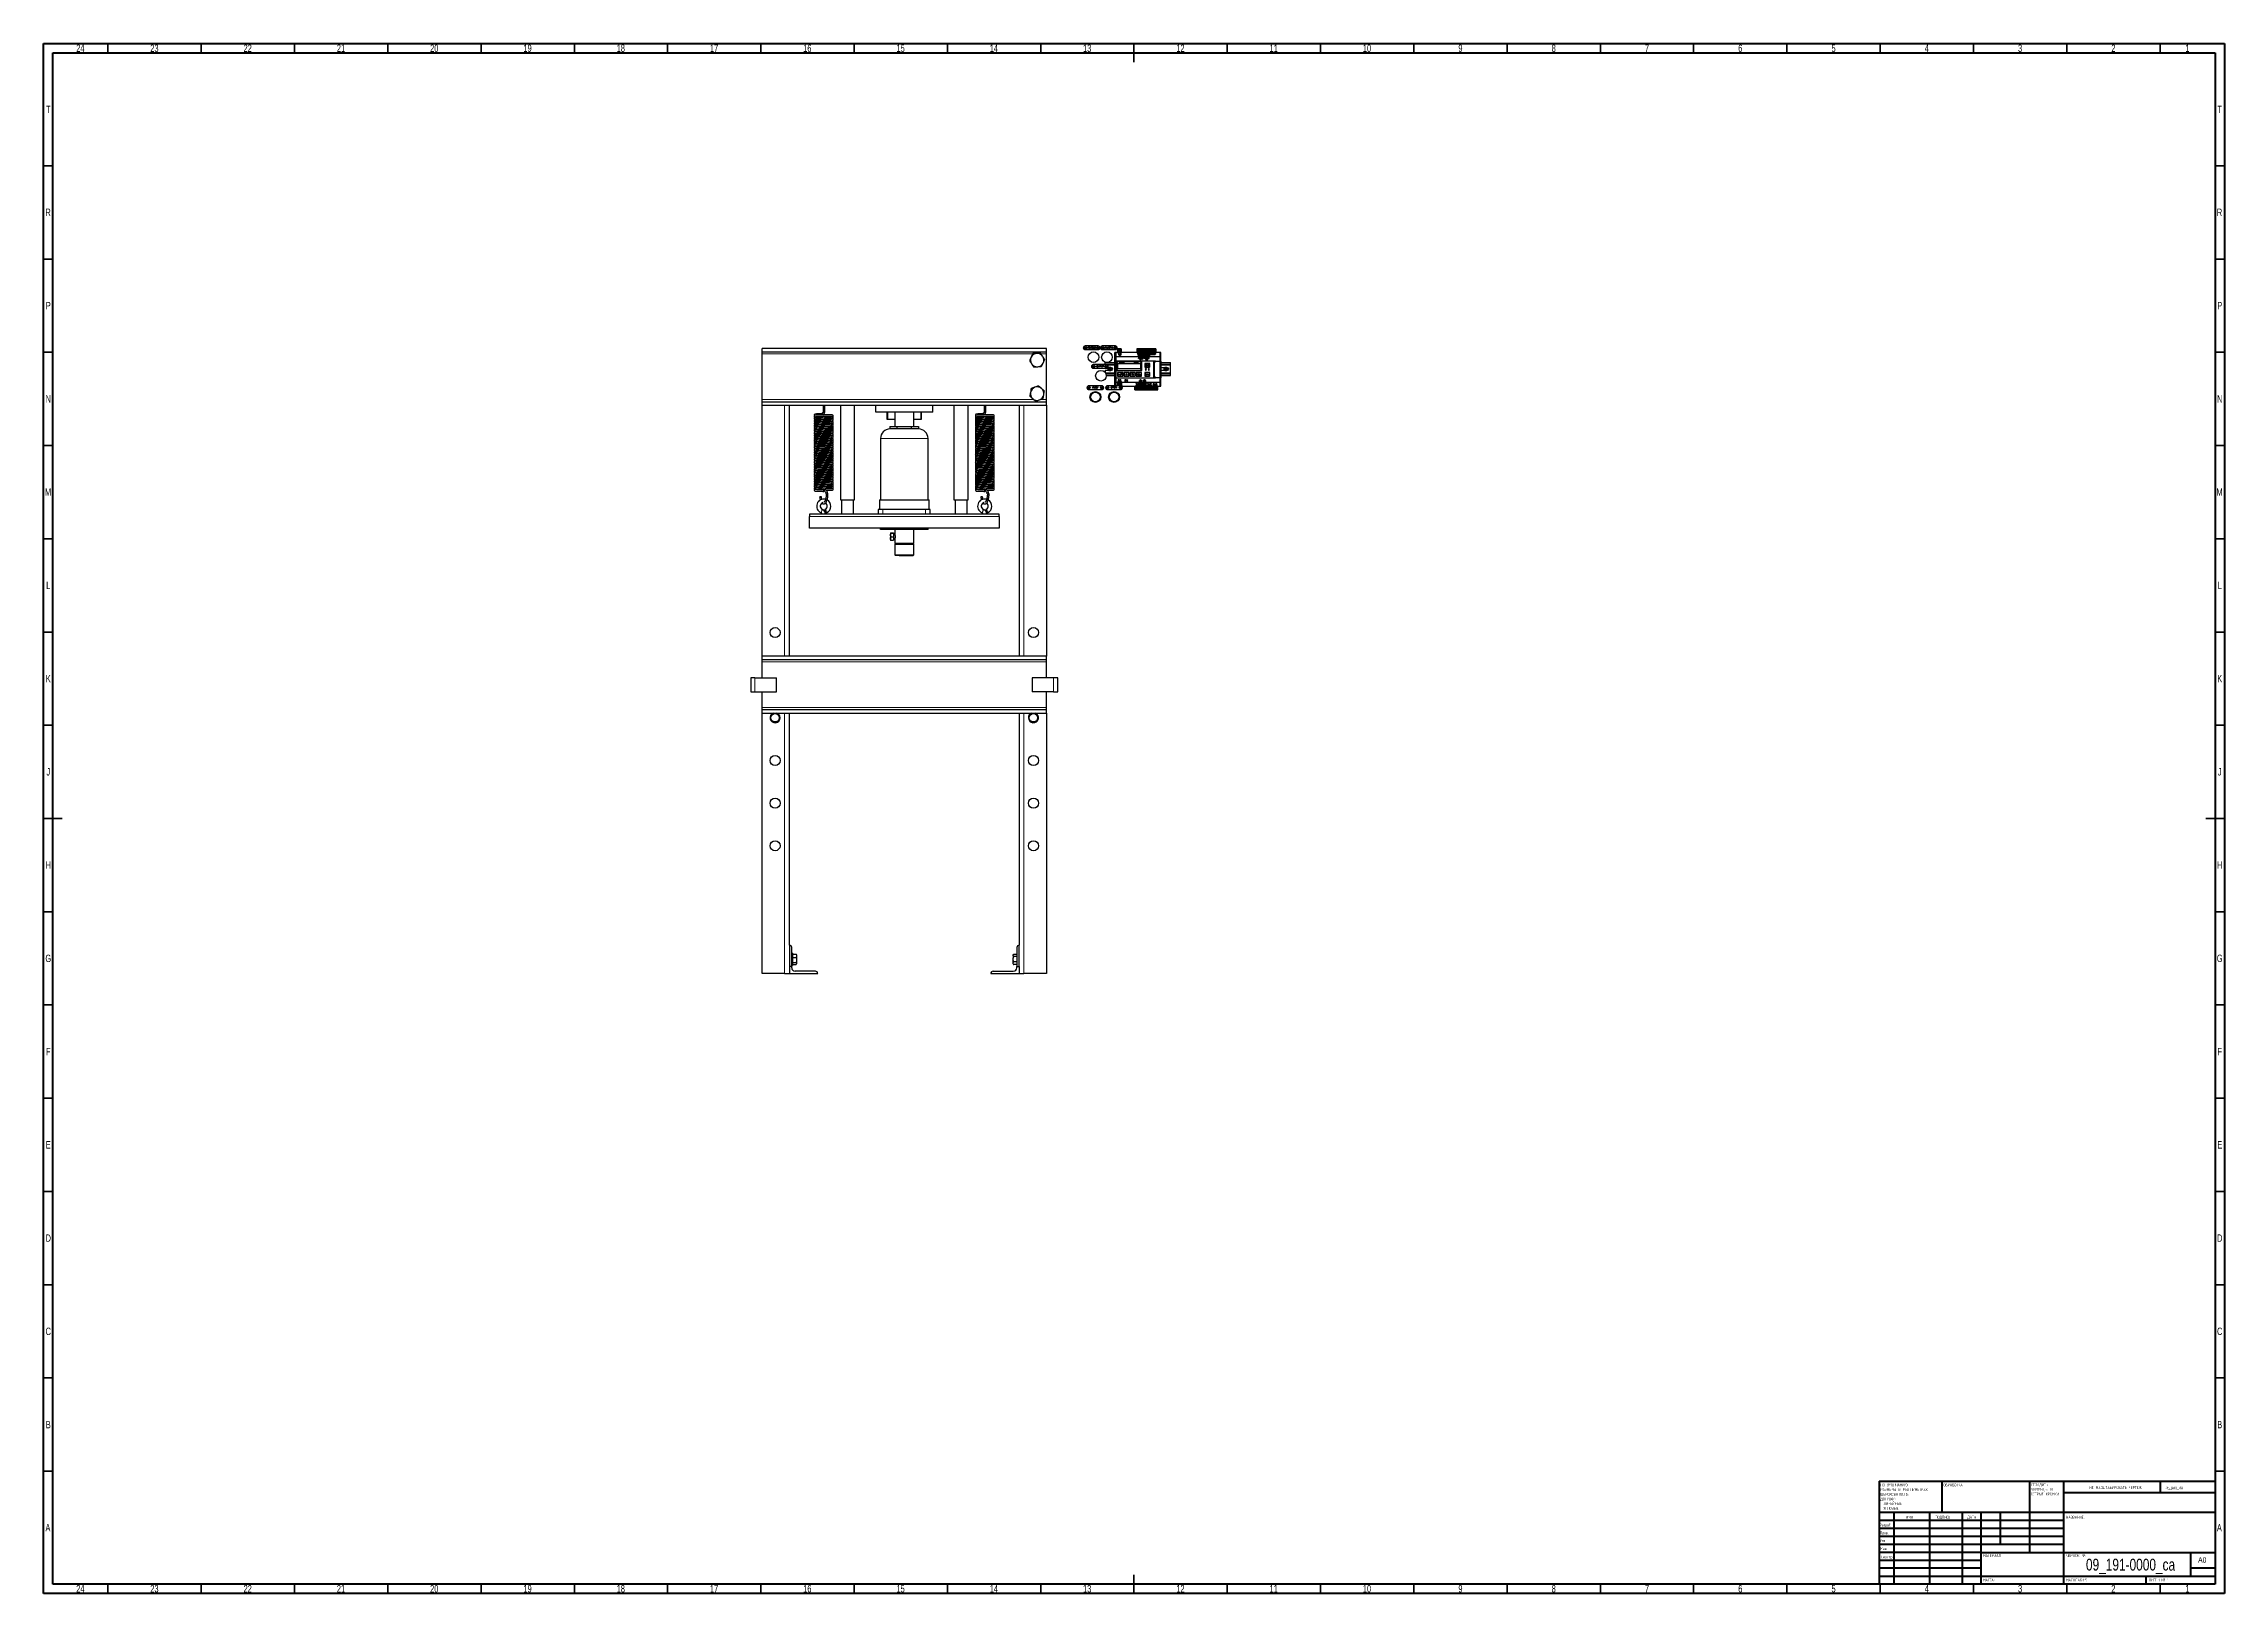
# Model space of a CAD drawing. Header units: millimetres. Extents: x 15 to 1184, y 5 to 836.
import ezdxf

# ---------------------------------------------------------------- set-up
doc = ezdxf.new("R2010")
doc.units = ezdxf.units.MM
doc.styles.add('SLDTEXTSTYLE0', font='TXT', dxfattribs={"width": 0.75})
doc.styles.add('SLDTEXTSTYLE1', font='TXT', dxfattribs={"width": 0.75, "bigfont": 'bigfont'})
doc.styles.add('SLDTEXTSTYLE2', font='TXT', dxfattribs={"width": 0.681818, "bigfont": 'bigfont'})

msp = doc.modelspace()

# ---------------------------------------------------------------- texts
at = {"color": 7, "linetype": 'Continuous', "lineweight": 0}
for s, insert, char_height, attachment_point, style in [('24', (34.7, 835.5), 3.97, 2, 'SLDTEXTSTYLE0'), ('23', (74.4, 835.5), 3.97, 2, 'SLDTEXTSTYLE0'), ('22', (124.4, 835.5), 3.97, 2, 'SLDTEXTSTYLE0'), ('21', (174.4, 835.5), 3.97, 2, 'SLDTEXTSTYLE0'), ('20', (224.4, 835.5), 3.97, 2, 'SLDTEXTSTYLE0'), ('19', (274.4, 835.5), 3.97, 2, 'SLDTEXTSTYLE0'), ('18', (324.4, 835.5), 3.97, 2, 'SLDTEXTSTYLE0'), ('17', (374.4, 835.5), 3.97, 2, 'SLDTEXTSTYLE0'), ('16', (424.4, 835.5), 3.97, 2, 'SLDTEXTSTYLE0'), ('15', (474.4, 835.5), 3.97, 2, 'SLDTEXTSTYLE0'), ('14', (524.4, 835.5), 3.97, 2, 'SLDTEXTSTYLE0'), ('13', (574.4, 835.5), 3.97, 2, 'SLDTEXTSTYLE0'), ('12', (624.4, 835.5), 3.97, 2, 'SLDTEXTSTYLE0'), ('11', (674.4, 835.5), 3.97, 2, 'SLDTEXTSTYLE0'), ('10', (724.4, 835.5), 3.97, 2, 'SLDTEXTSTYLE0'), ('9', (774.5, 835.5), 3.97, 2, 'SLDTEXTSTYLE0'), ('8', (824.5, 835.5), 3.97, 2, 'SLDTEXTSTYLE0'), ('7', (874.5, 835.5), 3.97, 2, 'SLDTEXTSTYLE0'), ('6', (924.5, 835.5), 3.97, 2, 'SLDTEXTSTYLE0'), ('5', (974.5, 835.5), 3.97, 2, 'SLDTEXTSTYLE0'), ('4', (1024.5, 835.5), 3.97, 2, 'SLDTEXTSTYLE0'), ('3', (1074.5, 835.5), 3.97, 2, 'SLDTEXTSTYLE0'), ('2', (1124.5, 835.5), 3.97, 2, 'SLDTEXTSTYLE0'), ('1', (1164.2, 835.5), 3.97, 2, 'SLDTEXTSTYLE0'), ('T', (17.5, 802.7), 3.97, 2, 'SLDTEXTSTYLE0'), ('T', (1181.5, 802.7), 3.97, 2, 'SLDTEXTSTYLE0'), ('R', (17.4, 747.5), 3.97, 2, 'SLDTEXTSTYLE0'), ('R', (1181.4, 747.5), 3.97, 2, 'SLDTEXTSTYLE0'), ('P', (17.5, 697.5), 3.97, 2, 'SLDTEXTSTYLE0'), ('P', (1181.5, 697.5), 3.97, 2, 'SLDTEXTSTYLE0'), ('N', (17.5, 647.5), 3.97, 2, 'SLDTEXTSTYLE0'), ('N', (1181.5, 647.5), 3.97, 2, 'SLDTEXTSTYLE0'), ('M', (17.4, 597.5), 3.97, 2, 'SLDTEXTSTYLE0'), ('M', (1181.4, 597.5), 3.97, 2, 'SLDTEXTSTYLE0'), ('L', (17.5, 547.5), 3.97, 2, 'SLDTEXTSTYLE0'), ('L', (1181.5, 547.5), 3.97, 2, 'SLDTEXTSTYLE0'), ('K', (17.5, 497.5), 3.97, 2, 'SLDTEXTSTYLE0'), ('K', (1181.5, 497.5), 3.97, 2, 'SLDTEXTSTYLE0'), ('J', (17.5, 447.5), 3.97, 2, 'SLDTEXTSTYLE0'), ('J', (1181.5, 447.5), 3.97, 2, 'SLDTEXTSTYLE0'), ('H', (17.5, 397.5), 3.97, 2, 'SLDTEXTSTYLE0'), ('H', (1181.5, 397.5), 3.97, 2, 'SLDTEXTSTYLE0'), ('G', (17.5, 347.5), 3.97, 2, 'SLDTEXTSTYLE0'), ('G', (1181.5, 347.5), 3.97, 2, 'SLDTEXTSTYLE0'), ('F', (17.5, 297.5), 3.97, 2, 'SLDTEXTSTYLE0'), ('F', (1181.5, 297.5), 3.97, 2, 'SLDTEXTSTYLE0'), ('E', (17.5, 247.5), 3.97, 2, 'SLDTEXTSTYLE0'), ('E', (1181.5, 247.5), 3.97, 2, 'SLDTEXTSTYLE0'), ('D', (17.5, 197.5), 3.97, 2, 'SLDTEXTSTYLE0'), ('D', (1181.5, 197.5), 3.97, 2, 'SLDTEXTSTYLE0'), ('C', (17.5, 147.5), 3.97, 2, 'SLDTEXTSTYLE0'), ('C', (1181.5, 147.5), 3.97, 2, 'SLDTEXTSTYLE0'), ('B', (17.5, 97.5), 3.97, 2, 'SLDTEXTSTYLE0'), ('B', (1181.5, 97.5), 3.97, 2, 'SLDTEXTSTYLE0'), ('\\M+1844F\\M+18441\\M+18451\\M+18440\\M+18441\\M+1844F\\M+18453\\M+1844B\\M+18440:', (1033.4, 63.9), 1.5, 1, 'SLDTEXTSTYLE1'), ('\\M+1844E\\M+18445 \\M+1844D\\M+18440\\M+18452\\M+18459\\M+18453\\M+18440\\M+18441\\M+18449\\M+18451\\M+1844F\\M+18442\\M+18440\\M+18453\\M+1845D \\M+18458\\M+18445\\M+18451\\M+18453\\M+18445\\M+18447', (1111.6, 62.5), 1.5, 1, 'SLDTEXTSTYLE1'), ('\\M+18451\\M+18445\\M+18444\\M+18440\\M+1844B\\M+18457\\M+18449\\M+18460', (1152.3, 62.3), 1.5, 1, 'SLDTEXTSTYLE1'), ('A', (17.3, 42.2), 3.97, 2, 'SLDTEXTSTYLE0'), ('\\M+18451\\M+18470\\M+18478\\M+18482\\M+18470\\M+18471.', (999.2, 42.4), 1.5, 1, 'SLDTEXTSTYLE1'), ('\\M+18450\\M+18482\\M+18480\\M+18472.', (999.4, 38.2), 1.5, 1, 'SLDTEXTSTYLE1'), ('\\M+18449\\M+1844D\\M+18460', (1013.3, 46.5), 1.5, 1, 'SLDTEXTSTYLE1'), ('\\M+18450\\M+1844F\\M+18444\\M+18450\\M+18449\\M+18452\\M+1845D', (1029, 46.6), 1.5, 1, 'SLDTEXTSTYLE1'), ('\\M+18444\\M+18440\\M+18453\\M+18440', (1046.2, 46.6), 1.5, 1, 'SLDTEXTSTYLE1'), ('\\M+1844E\\M+18440\\M+18448\\M+18442\\M+18440\\M+1844E\\M+18449\\M+18445:', (1099.1, 46.6), 1.5, 1, 'SLDTEXTSTYLE1'), ('A', (1181.3, 42.2), 3.97, 2, 'SLDTEXTSTYLE0'), ('\\M+18454\\M+18484\\M+18472.', (999.4, 34.1), 1.5, 1, 'SLDTEXTSTYLE1'), ('\\M+1844D\\M+18470\\M+1848A.', (999.5, 29.7), 1.5, 1, 'SLDTEXTSTYLE1'), ('\\M+18453.\\M+1847B\\M+18480\\M+1847E\\M+18484\\M+18482', (999.7, 25.3), 1.5, 1, 'SLDTEXTSTYLE1'), ('\\M+1844D\\M+18440\\M+18453\\M+18445\\M+18451\\M+18449\\M+18440\\M+1844C:', (1054.6, 26), 1.5, 1, 'SLDTEXTSTYLE1'), ('\\M+18458\\M+18445\\M+18451\\M+18453\\M+18445\\M+18447 \\M+18782:', (1099.4, 26), 1.5, 1, 'SLDTEXTSTYLE1'), ('09_191-0000_ca', (1133.7, 23.6), 6.35, 2, 'SLDTEXTSTYLE0'), ('A0', (1169.9, 24.4), 2.91, 1, 'SLDTEXTSTYLE0'), ('\\M+1844D\\M+18440\\M+18452\\M+18452\\M+18440:', (1054.6, 12.9), 1.499, 1, 'SLDTEXTSTYLE1'), ('\\M+1844D\\M+18440\\M+18452\\M+18459\\M+18453\\M+18440\\M+18441:1:5', (1099.1, 12.9), 1.5, 1, 'SLDTEXTSTYLE1'), ('\\M+1844C\\M+18449\\M+18452\\M+18453 1 \\M+18449\\M+18448 1', (1143.5, 12.9), 1.5, 1, 'SLDTEXTSTYLE2'), ('24', (34.7, 9.5), 3.97, 2, 'SLDTEXTSTYLE0'), ('23', (74.4, 9.5), 3.97, 2, 'SLDTEXTSTYLE0'), ('22', (124.4, 9.5), 3.97, 2, 'SLDTEXTSTYLE0'), ('21', (174.4, 9.5), 3.97, 2, 'SLDTEXTSTYLE0'), ('20', (224.4, 9.5), 3.97, 2, 'SLDTEXTSTYLE0'), ('19', (274.4, 9.5), 3.97, 2, 'SLDTEXTSTYLE0'), ('18', (324.4, 9.5), 3.97, 2, 'SLDTEXTSTYLE0'), ('17', (374.4, 9.5), 3.97, 2, 'SLDTEXTSTYLE0'), ('16', (424.4, 9.5), 3.97, 2, 'SLDTEXTSTYLE0'), ('15', (474.4, 9.5), 3.97, 2, 'SLDTEXTSTYLE0'), ('14', (524.4, 9.5), 3.97, 2, 'SLDTEXTSTYLE0'), ('13', (574.4, 9.5), 3.97, 2, 'SLDTEXTSTYLE0'), ('12', (624.4, 9.5), 3.97, 2, 'SLDTEXTSTYLE0'), ('11', (674.4, 9.5), 3.97, 2, 'SLDTEXTSTYLE0'), ('10', (724.4, 9.5), 3.97, 2, 'SLDTEXTSTYLE0'), ('9', (774.5, 9.5), 3.97, 2, 'SLDTEXTSTYLE0'), ('8', (824.5, 9.5), 3.97, 2, 'SLDTEXTSTYLE0'), ('7', (874.5, 9.5), 3.97, 2, 'SLDTEXTSTYLE0'), ('6', (924.5, 9.5), 3.97, 2, 'SLDTEXTSTYLE0'), ('5', (974.5, 9.5), 3.97, 2, 'SLDTEXTSTYLE0'), ('4', (1024.5, 9.5), 3.97, 2, 'SLDTEXTSTYLE0'), ('3', (1074.5, 9.5), 3.97, 2, 'SLDTEXTSTYLE0'), ('2', (1124.5, 9.5), 3.97, 2, 'SLDTEXTSTYLE0'), ('1', (1164.2, 9.5), 3.97, 2, 'SLDTEXTSTYLE0')]:
    msp.add_mtext(s, dxfattribs=dict(at, insert=insert, char_height=char_height, attachment_point=attachment_point, style=style))

# ---------------------------------------------------------------- blocks, each defined once
blk = doc.blocks.new('SW_NOTE_0')
at = {"color": 0, "linetype": 'Continuous', "lineweight": 0, "char_height": 1.5, "attachment_point": 1, "style": 'SLDTEXTSTYLE1'}
for s, insert in [('\\M+18452\\M+18443\\M+1844C\\M+18440\\M+18444\\M+18449\\M+18453\\M+1845D', (0, 1.9)), ('\\M+18448\\M+18440\\M+18454\\M+18452\\M+18445\\M+1844E\\M+18457\\M+1845C \\M+18449', (0, -0.6)), ('\\M+1844F\\M+18452\\M+18453\\M+18451\\M+1845C\\M+18445 \\M+1844B\\M+18451\\M+1844F\\M+1844D\\M+1844B\\M+18449', (0, -3.1))]:
    blk.add_mtext(s, dxfattribs=dict(at, insert=insert))
blk = doc.blocks.new('SW_NOTE_1')
at = {"color": 0, "linetype": 'Continuous', "lineweight": 0, "char_height": 1.5, "attachment_point": 1, "style": 'SLDTEXTSTYLE1'}
for s, insert in [('\\M+18450\\M+1844F \\M+18454\\M+1844D\\M+1844F\\M+1844C\\M+18458\\M+18440\\M+1844E\\M+18449\\M+1845F:', (0, 1.9)), ('\\M+18444\\M+1844F\\M+18450\\M+18454\\M+18452\\M+1844B\\M+18449:', (0, -5.6)), ('\\M+18451\\M+18440\\M+18448\\M+1844D\\M+18445\\M+18451\\M+1845C \\M+18442 \\M+1844D\\M+18449\\M+1844C\\M+1844C\\M+18449\\M+1844D\\M+18445\\M+18453\\M+18451\\M+18440\\M+18456', (0, -0.6)), ('\\M+18459\\M+18445\\M+18451\\M+1844F\\M+18456\\M+1844F\\M+18442\\M+18440\\M+18453\\M+1844F\\M+18452\\M+18453\\M+1845D:', (0, -3.1)), ('\\M+1844C\\M+18449\\M+1844E\\M+18445\\M+1844A\\M+1844E\\M+1845C\\M+18445:', (1.7, -8.1)), ('\\M+18454\\M+18443\\M+1844C\\M+1844F\\M+18442\\M+1845C\\M+18445:', (1.7, -10.6))]:
    blk.add_mtext(s, dxfattribs=dict(at, insert=insert))

# ---------------------------------------------------------------- linework, layer by layer
at = {"color": 7, "linetype": 'Continuous', "lineweight": 70}
for p, q in [((15, 5), (15, 836)), ((15, 836), (1184, 836)), ((20, 10), (20, 831)), ((20, 831), (1179, 831)), ((1179, 831), (1179, 10)), ((1184, 836), (1184, 5)), ((1184, 5), (15, 5)), ((1179, 10), (20, 10))]:
    msp.add_line(p, q, dxfattribs=at)
at = {"color": 7, "linetype": 'Continuous', "lineweight": 35}
for p, q in [((49.5, 831), (49.5, 836)), ((99.5, 831), (99.5, 836)), ((149.5, 831), (149.5, 836)), ((199.5, 831), (199.5, 836)), ((249.5, 831), (249.5, 836)), ((299.5, 831), (299.5, 836)), ((349.5, 831), (349.5, 836)), ((399.5, 831), (399.5, 836)), ((449.5, 831), (449.5, 836)), ((499.5, 831), (499.5, 836)), ((549.5, 831), (549.5, 836)), ((599.5, 836), (599.5, 826)), ((599.5, 831), (599.5, 836)), ((649.5, 831), (649.5, 836)), ((699.5, 831), (699.5, 836)), ((749.5, 831), (749.5, 836)), ((799.5, 831), (799.5, 836)), ((849.5, 831), (849.5, 836)), ((899.5, 831), (899.5, 836)), ((949.5, 831), (949.5, 836)), ((999.5, 831), (999.5, 836)), ((1049.5, 831), (1049.5, 836)), ((1099.5, 831), (1099.5, 836)), ((1149.5, 831), (1149.5, 836)), ((20, 770.5), (15, 770.5)), ((1179, 770.5), (1184, 770.5)), ((20, 720.5), (15, 720.5)), ((1179, 720.5), (1184, 720.5)), ((20, 670.5), (15, 670.5)), ((1179, 670.5), (1184, 670.5)), ((20, 620.5), (15, 620.5)), ((1179, 620.5), (1184, 620.5)), ((20, 570.5), (15, 570.5)), ((1179, 570.5), (1184, 570.5)), ((20, 520.5), (15, 520.5)), ((1179, 520.5), (1184, 520.5)), ((20, 470.5), (15, 470.5)), ((1179, 470.5), (1184, 470.5)), ((15, 420.5), (25, 420.5)), ((20, 420.5), (15, 420.5)), ((1184, 420.5), (1174, 420.5)), ((1179, 420.5), (1184, 420.5)), ((20, 370.5), (15, 370.5)), ((1179, 370.5), (1184, 370.5)), ((20, 320.5), (15, 320.5)), ((1179, 320.5), (1184, 320.5)), ((20, 270.5), (15, 270.5)), ((1179, 270.5), (1184, 270.5)), ((20, 220.5), (15, 220.5)), ((1179, 220.5), (1184, 220.5)), ((20, 170.5), (15, 170.5)), ((1179, 170.5), (1184, 170.5)), ((20, 120.5), (15, 120.5)), ((1179, 120.5), (1184, 120.5)), ((20, 70.5), (15, 70.5)), ((1179, 70.5), (1184, 70.5)), ((599.5, 5), (599.5, 15)), ((49.5, 10), (49.5, 5)), ((99.5, 10), (99.5, 5)), ((149.5, 10), (149.5, 5)), ((199.5, 10), (199.5, 5)), ((249.5, 10), (249.5, 5)), ((299.5, 10), (299.5, 5)), ((349.5, 10), (349.5, 5)), ((399.5, 10), (399.5, 5)), ((449.5, 10), (449.5, 5)), ((499.5, 10), (499.5, 5)), ((549.5, 10), (549.5, 5)), ((599.5, 10), (599.5, 5)), ((649.5, 10), (649.5, 5)), ((699.5, 10), (699.5, 5)), ((749.5, 10), (749.5, 5)), ((799.5, 10), (799.5, 5)), ((849.5, 10), (849.5, 5)), ((899.5, 10), (899.5, 5)), ((949.5, 10), (949.5, 5)), ((999.5, 10), (999.5, 5)), ((1049.5, 10), (1049.5, 5)), ((1099.5, 10), (1099.5, 5)), ((1149.5, 10), (1149.5, 5))]:
    msp.add_line(p, q, dxfattribs=at)
at = {"color": 7, "linetype": 'Continuous', "lineweight": 25}
for p, q in [((400.2, 670.8), (400.2, 672.6)), ((552.6, 672.6), (400.2, 672.6)), ((400.2, 670.8), (552.6, 670.8)), ((400.2, 669.6), (400.2, 670.8)), ((400.2, 645.1), (400.2, 669.6)), ((552.6, 670.8), (552.6, 672.6)), ((552.6, 669.6), (552.6, 670.8)), ((552.6, 645.1), (552.6, 669.6)), ((580.3, 673.9), (573.3, 673.9)), ((573.3, 671.9), (580.3, 671.9)), ((574.5, 672.5), (574.7, 673.3)), ((574.6, 672.5), (574.5, 672.5)), ((574.8, 673.2), (574.6, 672.5)), ((574.7, 673.3), (575.2, 673.3)), ((575.2, 673.2), (574.8, 673.2)), ((575.2, 673.3), (575.2, 673.2)), ((576.1, 673.2), (576.1, 673.3)), ((576.1, 673.3), (576.7, 673.3)), ((576.3, 673.2), (576.1, 673.2)), ((576.2, 672.5), (576.3, 673.2)), ((576.3, 672.5), (576.2, 672.5)), ((576.4, 673.2), (576.3, 672.5)), ((576.7, 673.2), (576.4, 673.2)), ((576.7, 673.3), (576.7, 673.2)), ((577.5, 672.5), (577.7, 673.3)), ((577.9, 672.5), (577.5, 672.5)), ((577.7, 672.9), (577.6, 672.6)), ((577.6, 672.6), (577.8, 672.6)), ((577.7, 673.3), (578, 673.3)), ((577.8, 673.2), (577.7, 673)), ((577.7, 673), (577.9, 673)), ((577.9, 672.9), (577.7, 672.9)), ((577.9, 673.2), (577.8, 673.2)), ((589.5, 673.9), (582.5, 673.9)), ((582.5, 671.9), (589.5, 671.9)), ((583.7, 672.5), (583.9, 673.3)), ((583.8, 672.5), (583.7, 672.5)), ((583.9, 672.8), (583.8, 672.5)), ((583.9, 673.3), (584.2, 673.3)), ((584.1, 673.2), (583.9, 673.2)), ((583.9, 673.2), (583.9, 672.9)), ((583.9, 672.9), (584.1, 672.9)), ((584.1, 672.8), (583.9, 672.8)), ((584.4, 672.5), (584.8, 673.3)), ((584.5, 672.5), (584.4, 672.5)), ((584.6, 672.7), (584.5, 672.5)), ((584.8, 673.1), (584.6, 672.8)), ((584.6, 672.8), (584.9, 672.8)), ((584.9, 672.7), (584.6, 672.7)), ((584.8, 673.3), (584.9, 673.3)), ((584.9, 673.3), (585.1, 672.5)), ((584.9, 672.8), (584.9, 673)), ((585, 672.5), (584.9, 672.7)), ((585.1, 672.5), (585, 672.5)), ((585.2, 672.5), (585.3, 673.3)), ((585.4, 672.5), (585.2, 672.5)), ((585.3, 673.3), (585.8, 673.3)), ((585.3, 672.9), (585.3, 672.6)), ((585.5, 672.9), (585.3, 672.9)), ((585.3, 672.6), (585.4, 672.6)), ((585.8, 673.2), (585.4, 673.2)), ((585.4, 673.2), (585.4, 673)), ((585.4, 673), (585.5, 673)), ((585.8, 673.3), (585.8, 673.2)), ((586.8, 673.2), (586.9, 673.3)), ((587.1, 673.2), (586.8, 673.2)), ((586.9, 673.3), (587.5, 673.3)), ((587, 672.5), (587.1, 673.2)), ((587.2, 673.2), (587, 672.5)), ((587, 672.5), (587, 672.5)), ((587.4, 673.2), (587.2, 673.2)), ((587.4, 672.5), (587.8, 673.3)), ((587.5, 673.3), (587.4, 673.2)), ((587.5, 672.5), (587.4, 672.5)), ((587.6, 672.7), (587.5, 672.5)), ((587.8, 673.1), (587.6, 672.8)), ((587.6, 672.8), (587.9, 672.8)), ((587.9, 672.7), (587.6, 672.7)), ((587.8, 673.3), (587.9, 673.3)), ((587.9, 673.3), (588.1, 672.5)), ((587.9, 672.8), (587.9, 673)), ((588, 672.5), (587.9, 672.7)), ((588.1, 672.5), (588, 672.5)), ((589.9, 670.3), (589.3, 670.3)), ((589.3, 668.1), (589.3, 670.3)), ((589.9, 668.1), (589.3, 668.1)), ((589.3, 665.8), (589.3, 668.1)), ((589.9, 668.1), (589.9, 670.3)), ((613.3, 670.3), (589.9, 670.3)), ((589.9, 665.8), (589.9, 668.1)), ((613.3, 668.1), (589.9, 668.1)), ((591.6, 672.3), (590.6, 672.3)), ((590.6, 672.3), (590.6, 672.2)), ((590.6, 672.2), (591.6, 672.2)), ((590.6, 672.2), (590.6, 672.1)), ((590.6, 672.2), (590.6, 672.2)), ((590.6, 672.1), (590.6, 670.6)), ((590.6, 672.1), (590.6, 672.1)), ((591.6, 672.1), (590.6, 672.1)), ((590.6, 672.1), (590.6, 672.1)), ((590.6, 670.6), (590.6, 670.5)), ((590.6, 670.5), (591.6, 670.5)), ((590.6, 670.4), (590.6, 670.5)), ((590.6, 670.4), (591.6, 670.4)), ((590.6, 670.3), (590.6, 670.4)), ((590.9, 670.3), (590.6, 670.3)), ((590.6, 670.3), (590.6, 670.3)), ((590.8, 671), (591.3, 671.5)), ((591.4, 671.4), (590.9, 670.9)), ((591.4, 670.3), (590.9, 670.3)), ((590.9, 670.3), (590.9, 670.3)), ((591.1, 669.7), (591.2, 669.8)), ((591.2, 669.8), (591.1, 669.7)), ((591.2, 669.8), (591.1, 669.7)), ((591.2, 669.8), (591.4, 670)), ((591.4, 670), (591.2, 669.8)), ((591.2, 669.9), (591.2, 669.9)), ((591.2, 669.8), (591.2, 669.8)), ((591.2, 669.8), (591.2, 669.8)), ((591.5, 669.5), (591.2, 669.5)), ((591.2, 669.5), (591.2, 669.5)), ((591.2, 669.5), (591.5, 669.5)), ((591.5, 669.5), (591.2, 669.5)), ((591.3, 669.8), (591.4, 670)), ((591.3, 669.8), (591.3, 669.8)), ((591.3, 669.4), (591.3, 669.2)), ((591.3, 669.2), (592.4, 669.2)), ((591.6, 670.3), (591.4, 670.3)), ((591.4, 670.3), (591.4, 670.3)), ((591.5, 670.1), (591.4, 670)), ((591.5, 670.1), (591.4, 670)), ((591.4, 670), (591.4, 670)), ((591.4, 670), (591.4, 670)), ((591.4, 669.2), (591.4, 669.4)), ((592.4, 669.2), (591.4, 669.2)), ((592.4, 669.2), (591.4, 669.2)), ((591.4, 669.2), (591.4, 669.2)), ((591.5, 670), (591.6, 670.1)), ((591.5, 670), (591.5, 670)), ((591.5, 669.9), (591.5, 669.9)), ((591.5, 669.5), (591.5, 669.5)), ((591.5, 669), (591.5, 669)), ((591.5, 669), (591.6, 669)), ((591.5, 668.8), (591.7, 668.8)), ((592.7, 672.3), (591.6, 672.3)), ((591.6, 672.3), (591.6, 672.2)), ((591.6, 672.2), (592.7, 672.2)), ((591.6, 672.2), (591.6, 672.1)), ((591.6, 672.2), (591.6, 672.2)), ((591.6, 672.1), (591.6, 670.6)), ((591.6, 672.1), (591.6, 672.1)), ((592.7, 672.1), (591.6, 672.1)), ((591.6, 672.1), (591.6, 672.1)), ((591.6, 670.6), (591.6, 670.5)), ((591.6, 670.5), (592.7, 670.5)), ((591.6, 670.4), (591.6, 670.5)), ((591.6, 670.4), (592.7, 670.4)), ((591.6, 670.3), (591.6, 670.4)), ((591.9, 670.3), (591.6, 670.3)), ((591.6, 670.3), (591.6, 670.3)), ((591.6, 669), (591.6, 669)), ((591.7, 669), (591.6, 669)), ((591.6, 669), (591.6, 668.9)), ((591.6, 668.9), (591.6, 668.9)), ((591.7, 669), (591.6, 669)), ((591.7, 668.8), (591.6, 668.8)), ((591.7, 668.8), (591.6, 668.8)), ((591.6, 668.8), (591.6, 668.8)), ((591.7, 669), (591.7, 669)), ((591.7, 669), (591.7, 669)), ((591.7, 669), (591.7, 669)), ((591.7, 669), (591.7, 669)), ((591.7, 668.8), (591.7, 668.8)), ((591.8, 671), (592.4, 671.5)), ((591.9, 669.1), (591.8, 668.9)), ((591.9, 669.1), (591.8, 668.9)), ((591.8, 668.9), (591.9, 669)), ((591.8, 668.9), (591.8, 668.9)), ((591.8, 668.9), (591.9, 668.9)), ((591.8, 668.9), (591.9, 668.9)), ((591.9, 668.9), (591.8, 668.9)), ((591.8, 668.9), (591.8, 668.9)), ((592.5, 671.4), (591.9, 670.9)), ((592.4, 670.3), (591.9, 670.3)), ((591.9, 670.3), (591.9, 670.3)), ((591.9, 668.9), (591.9, 669.1)), ((591.9, 669.1), (591.9, 669.1)), ((591.9, 669.1), (591.9, 669.1)), ((591.9, 669.1), (591.9, 669.1)), ((591.9, 669), (591.9, 668.9)), ((591.9, 668.9), (591.9, 668.8)), ((591.9, 668.8), (591.9, 668.9)), ((591.9, 668.9), (592, 668.9)), ((592, 668.9), (591.9, 668.9)), ((592, 668.9), (591.9, 668.9)), ((591.9, 668.9), (591.9, 668.9)), ((591.9, 668.9), (591.9, 668.9)), ((591.9, 668.8), (591.9, 668.8)), ((592, 669.1), (592, 668.8)), ((592.1, 669.1), (592, 669.1)), ((592.1, 669.1), (592, 669.1)), ((592, 668.9), (592, 668.9)), ((592, 668.8), (592.1, 668.8)), ((592.1, 669), (592.1, 669.1)), ((592.1, 669.1), (592.1, 669.1)), ((592.1, 669), (592.1, 669)), ((592.1, 669), (592.1, 669)), ((592.1, 669), (592.1, 669)), ((592.1, 668.8), (592.1, 668.9)), ((592.1, 668.9), (592.1, 668.9)), ((592.1, 668.8), (592.1, 668.8)), ((592.1, 668.8), (592.1, 668.8)), ((592.1, 668.8), (592.1, 668.8)), ((592.3, 669.8), (592.2, 669.7)), ((592.2, 669.7), (592.3, 669.8)), ((592.3, 669.8), (592.2, 669.7)), ((592.2, 669), (592.2, 669)), ((592.2, 669), (592.2, 669)), ((592.2, 669), (592.2, 669)), ((592.2, 669), (592.2, 669)), ((592.2, 669), (592.2, 669)), ((592.2, 668.9), (592.2, 668.9)), ((592.3, 669.8), (592.5, 670)), ((592.3, 669.8), (592.5, 670)), ((592.5, 670), (592.3, 669.8)), ((592.3, 669.9), (592.3, 669.9)), ((592.3, 669.8), (592.3, 669.8)), ((592.3, 669.8), (592.3, 669.8)), ((592.3, 669.8), (592.3, 669.8)), ((592.4, 669.5), (592.3, 669.5)), ((592.3, 669.5), (592.3, 669.5)), ((592.3, 669.5), (592.4, 669.5)), ((592.4, 669.5), (592.3, 669.5)), ((592.7, 670.3), (592.4, 670.3)), ((592.4, 670.3), (592.4, 670.3)), ((592.4, 669.5), (592.4, 669.7)), ((592.4, 669.7), (592.4, 669.7)), ((592.4, 669.7), (592.4, 669.5)), ((592.4, 669.7), (592.4, 669.7)), ((592.5, 669.5), (592.4, 669.5)), ((592.4, 669.5), (592.4, 669.5)), ((592.4, 669.5), (592.4, 669.5)), ((592.4, 669.5), (592.4, 669.4)), ((592.4, 669.4), (592.4, 669.5)), ((592.4, 669.5), (592.5, 669.5)), ((592.5, 669.5), (592.4, 669.5)), ((592.4, 669.2), (592.4, 669.4)), ((592.4, 669.4), (592.4, 669.2)), ((592.4, 669.4), (592.4, 669.4)), ((592.4, 669.2), (592.4, 669.2)), ((592.5, 670), (592.6, 670.1)), ((592.6, 670.1), (592.5, 670)), ((592.6, 670.1), (592.5, 670)), ((592.5, 670), (592.5, 670)), ((592.5, 670), (592.5, 670)), ((592.5, 670), (592.5, 670)), ((592.5, 669.9), (592.5, 669.9)), ((592.5, 669.5), (592.5, 669.5)), ((592.7, 672.3), (592.7, 672.2)), ((592.7, 672.2), (592.7, 672.1)), ((592.7, 672.2), (592.7, 672.2)), ((592.7, 672.1), (592.7, 670.6)), ((592.7, 672.1), (592.7, 672.1)), ((592.7, 672.1), (592.7, 672.1)), ((592.7, 670.6), (592.7, 670.5)), ((592.7, 670.5), (592.7, 670.4)), ((592.7, 670.4), (592.7, 670.3)), ((592.7, 670.3), (592.7, 670.3)), ((602.1, 672.3), (601.1, 672.3)), ((601.1, 672.3), (601.1, 672.2)), ((601.1, 672.2), (602.1, 672.2)), ((601.1, 672.2), (601.1, 672.1)), ((601.1, 672.2), (601.1, 672.2)), ((601.1, 672.1), (601.1, 670.6)), ((601.1, 672.1), (601.1, 672.1)), ((602.1, 672.1), (601.1, 672.1)), ((601.1, 672.1), (601.1, 672.1)), ((601.1, 670.6), (601.1, 670.5)), ((601.1, 670.5), (602.1, 670.5)), ((601.1, 670.4), (601.1, 670.5)), ((601.1, 670.4), (602.1, 670.4)), ((601.1, 670.3), (601.1, 670.4)), ((601.3, 670.3), (601.1, 670.3)), ((601.1, 670.3), (601.1, 670.3)), ((601.3, 671), (601.8, 671.5)), ((601.8, 670.3), (601.3, 670.3)), ((601.3, 670.3), (601.3, 670.3)), ((601.9, 671.4), (601.4, 670.9)), ((601.6, 670.1), (601.6, 669.3)), ((601.6, 669.4), (601.6, 670.1)), ((601.7, 669.4), (601.6, 669.4)), ((601.7, 669.4), (601.6, 669.4)), ((601.6, 669.4), (601.6, 669.4)), ((601.6, 669.3), (601.7, 669.3)), ((601.7, 670), (601.7, 670.1)), ((602.7, 670.1), (601.7, 670.1)), ((601.7, 670.1), (601.7, 670.1)), ((601.7, 670), (602.7, 670)), ((601.7, 670), (601.7, 669.9)), ((601.7, 669.9), (601.7, 668.4)), ((601.7, 669.9), (601.7, 669.9)), ((602.7, 669.9), (601.7, 669.9)), ((601.7, 669.9), (601.7, 669.9)), ((601.7, 668.4), (601.7, 668.3)), ((601.7, 668.3), (602.7, 668.3)), ((601.7, 668.2), (601.7, 668.3)), ((601.7, 668.2), (602.7, 668.2)), ((601.7, 668.1), (601.7, 668.2)), ((601.9, 668.1), (601.7, 668.1)), ((601.7, 668.1), (601.7, 668.1)), ((602.1, 670.3), (601.8, 670.3)), ((601.8, 670.3), (601.8, 670.3)), ((601.9, 668.8), (602.4, 669.3)), ((602.4, 668.1), (601.9, 668.1)), ((601.9, 668.1), (601.9, 668.1)), ((602, 667.6), (601.9, 667.2)), ((602, 667.6), (601.9, 667.2)), ((601.9, 667.2), (602, 667.2)), ((602.5, 669.2), (602, 668.7)), ((602.1, 667.6), (602, 667.6)), ((602, 667.6), (602, 667.6)), ((602.1, 667.6), (602, 667.6)), ((602, 667.4), (602.1, 667.5)), ((602, 667.4), (602.1, 667.4)), ((602, 667.4), (602, 667.4)), ((602.1, 667.4), (602, 667.4)), ((602, 667.3), (602.1, 667.3)), ((602, 667.2), (602, 667.3)), ((603.1, 672.3), (602.1, 672.3)), ((602.1, 672.3), (602.1, 672.2)), ((602.1, 672.2), (603.1, 672.2)), ((602.1, 672.2), (602.1, 672.1)), ((602.1, 672.2), (602.1, 672.2)), ((602.1, 672.1), (602.1, 670.6)), ((602.1, 672.1), (602.1, 672.1)), ((603.1, 672.1), (602.1, 672.1)), ((602.1, 672.1), (602.1, 672.1)), ((602.1, 670.6), (602.1, 670.5)), ((602.1, 670.5), (603.1, 670.5)), ((602.1, 670.4), (602.1, 670.5)), ((602.1, 670.4), (603.1, 670.4)), ((602.1, 670.3), (602.1, 670.4)), ((602.3, 670.3), (602.1, 670.3)), ((602.1, 670.3), (602.1, 670.3)), ((602.2, 667.2), (602.1, 667.6)), ((602.2, 667.2), (602.1, 667.6)), ((602.1, 667.6), (602.1, 667.6)), ((602.1, 667.5), (602.1, 667.4)), ((602.1, 667.4), (602.1, 667.4)), ((602.1, 667.3), (602.1, 667.2)), ((602.1, 667.2), (602.2, 667.2)), ((602.2, 667.9), (602.2, 667.7)), ((602.2, 667.6), (602.2, 667.2)), ((602.3, 667.6), (602.2, 667.6)), ((602.3, 667.6), (602.2, 667.6)), ((602.2, 667.2), (602.3, 667.2)), ((603.2, 667.1), (602.2, 667.1)), ((602.2, 667.1), (604.3, 667.1)), ((603.2, 667.1), (602.2, 667.1)), ((602.3, 671), (602.8, 671.5)), ((602.8, 670.3), (602.3, 670.3)), ((602.3, 670.3), (602.3, 670.3)), ((602.3, 667.7), (602.3, 667.9)), ((602.3, 667.2), (602.3, 667.6)), ((602.9, 671.4), (602.4, 670.9)), ((602.7, 668.1), (602.4, 668.1)), ((602.4, 668.1), (602.4, 668.1)), ((602.5, 667.6), (602.4, 667.6)), ((602.5, 667.6), (602.4, 667.6)), ((602.4, 667.6), (602.4, 667.6)), ((602.4, 667.5), (602.4, 667.5)), ((602.4, 667.5), (602.4, 667.2)), ((602.4, 667.5), (602.4, 667.5)), ((602.4, 667.5), (602.4, 667.5)), ((602.4, 667.5), (602.4, 667.5)), ((602.4, 667.2), (602.5, 667.2)), ((602.5, 667.2), (602.5, 667.6)), ((602.6, 670.1), (602.6, 670.1)), ((602.6, 666.8), (602.6, 666.8)), ((602.7, 670), (602.7, 670.1)), ((603.7, 670.1), (602.7, 670.1)), ((602.7, 670.1), (602.7, 670.1)), ((602.7, 670.1), (602.7, 670.1)), ((602.7, 670), (603.7, 670)), ((602.7, 670), (602.7, 669.9)), ((602.7, 669.9), (602.7, 668.4)), ((602.7, 669.9), (602.7, 669.9)), ((603.7, 669.9), (602.7, 669.9)), ((602.7, 669.9), (602.7, 669.9)), ((602.7, 668.4), (602.7, 668.3)), ((602.7, 668.3), (603.7, 668.3)), ((602.7, 668.2), (602.7, 668.3)), ((602.7, 668.2), (603.7, 668.2)), ((602.7, 668.1), (602.7, 668.2)), ((602.9, 668.1), (602.7, 668.1)), ((602.7, 668.1), (602.7, 668.1)), ((602.7, 666.8), (602.7, 666.8)), ((603.1, 670.3), (602.8, 670.3)), ((602.8, 670.3), (602.8, 670.3)), ((602.8, 666.9), (602.9, 666.9)), ((602.9, 666.8), (602.8, 666.8)), ((602.8, 666.8), (602.8, 666.8)), ((602.9, 666.8), (602.8, 666.8)), ((602.9, 668.8), (603.4, 669.3)), ((603.4, 668.1), (602.9, 668.1)), ((602.9, 668.1), (602.9, 668.1)), ((602.9, 666.8), (602.9, 666.8)), ((603.5, 669.2), (603, 668.7)), ((603, 666.8), (603, 666.8)), ((604.1, 672.3), (603.1, 672.3)), ((603.1, 672.3), (603.1, 672.2)), ((603.1, 672.2), (604.1, 672.2)), ((603.1, 672.2), (603.1, 672.1)), ((603.1, 672.2), (603.1, 672.2)), ((603.1, 672.1), (603.1, 670.6)), ((603.1, 672.1), (603.1, 672.1)), ((604.1, 672.1), (603.1, 672.1)), ((603.1, 672.1), (603.1, 672.1)), ((603.1, 670.6), (603.1, 670.5)), ((603.1, 670.5), (604.1, 670.5)), ((603.1, 670.4), (603.1, 670.5)), ((603.1, 670.4), (604.1, 670.4)), ((603.1, 670.3), (603.1, 670.4)), ((603.3, 670.3), (603.1, 670.3)), ((603.1, 670.3), (603.1, 670.3)), ((603.1, 666.8), (603.1, 666.8)), ((603.2, 667.9), (603.2, 667.1)), ((603.2, 667.1), (603.2, 667.1)), ((603.3, 671), (603.8, 671.5)), ((603.8, 670.3), (603.3, 670.3)), ((603.3, 670.3), (603.3, 670.3)), ((603.3, 667.1), (603.3, 667.9)), ((604.3, 667.1), (603.3, 667.1)), ((604.3, 667.1), (603.3, 667.1)), ((603.3, 667.1), (603.3, 667.1)), ((603.4, 666.7), (603.3, 667)), ((603.3, 667), (603.3, 667)), ((603.3, 667), (603.3, 666.6)), ((603.4, 666.7), (603.3, 667)), ((603.3, 667), (603.3, 667)), ((603.3, 667), (603.3, 667)), ((603.3, 666.6), (603.3, 666.9)), ((603.3, 666.9), (603.3, 666.9)), ((603.3, 666.9), (603.3, 666.9)), ((603.3, 666.9), (603.4, 666.6)), ((603.3, 666.9), (603.3, 666.9)), ((603.3, 666.9), (603.3, 666.9)), ((603.3, 666.6), (603.3, 666.6)), ((603.9, 671.4), (603.4, 670.9)), ((603.7, 668.1), (603.4, 668.1)), ((603.4, 668.1), (603.4, 668.1)), ((603.5, 667), (603.4, 666.7)), ((603.5, 667), (603.4, 666.7)), ((603.4, 666.6), (603.5, 666.9)), ((603.4, 666.7), (603.4, 666.7)), ((603.4, 666.6), (603.4, 666.6)), ((603.5, 666.6), (603.5, 667)), ((603.5, 667), (603.5, 667)), ((603.5, 667), (603.5, 667)), ((603.5, 667), (603.5, 667)), ((603.5, 666.9), (603.5, 666.9)), ((603.5, 666.9), (603.5, 666.9)), ((603.5, 666.9), (603.5, 666.6)), ((603.5, 666.9), (603.5, 666.9)), ((603.5, 666.9), (603.5, 666.9)), ((603.5, 666.6), (603.5, 666.6)), ((603.6, 670.1), (603.6, 670.1)), ((603.7, 670), (603.7, 670.1)), ((604.7, 670.1), (603.7, 670.1)), ((603.7, 670.1), (603.7, 670.1)), ((603.7, 670.1), (603.7, 670.1)), ((603.7, 670), (604.7, 670)), ((603.7, 670), (603.7, 669.9)), ((603.7, 669.9), (603.7, 668.4)), ((603.7, 669.9), (603.7, 669.9)), ((604.7, 669.9), (603.7, 669.9)), ((603.7, 669.9), (603.7, 669.9)), ((603.7, 668.4), (603.7, 668.3)), ((603.7, 668.3), (604.7, 668.3)), ((603.7, 668.2), (603.7, 668.3)), ((603.7, 668.2), (604.7, 668.2)), ((603.7, 668.1), (603.7, 668.2)), ((603.9, 668.1), (603.7, 668.1)), ((603.7, 668.1), (603.7, 668.1)), ((603.7, 666.9), (603.7, 666.9)), ((603.7, 666.8), (603.7, 666.8)), ((603.7, 666.8), (603.7, 666.7)), ((603.7, 666.7), (603.7, 666.7)), ((604.1, 670.3), (603.8, 670.3)), ((603.8, 670.3), (603.8, 670.3)), ((603.8, 666.9), (603.8, 666.9)), ((603.8, 666.8), (603.8, 666.8)), ((603.8, 666.8), (603.8, 666.8)), ((603.8, 666.8), (603.8, 666.8)), ((603.8, 666.8), (603.8, 666.8)), ((603.8, 666.8), (603.8, 666.8)), ((603.8, 666.8), (603.8, 666.8)), ((603.8, 666.7), (603.8, 666.7)), ((603.9, 668.8), (604.4, 669.3)), ((604.4, 668.1), (603.9, 668.1)), ((603.9, 668.1), (603.9, 668.1)), ((604.5, 669.2), (604, 668.7)), ((604.1, 667.6), (604, 667.2)), ((604.1, 667.6), (604, 667.2)), ((604, 667.4), (604.1, 667.5)), ((604, 667.4), (604.1, 667.4)), ((604.1, 667.4), (604, 667.4)), ((604, 667.4), (604, 667.4)), ((604, 667.3), (604.1, 667.3)), ((604, 667.2), (604, 667.3)), ((604, 667.2), (604, 667.2)), ((605.1, 672.3), (604.1, 672.3)), ((604.1, 672.3), (604.1, 672.2)), ((604.1, 672.2), (605.1, 672.2)), ((604.1, 672.2), (604.1, 672.1)), ((604.1, 672.2), (604.1, 672.2)), ((604.1, 672.1), (604.1, 670.6)), ((604.1, 672.1), (604.1, 672.1)), ((605.1, 672.1), (604.1, 672.1)), ((604.1, 672.1), (604.1, 672.1)), ((604.1, 670.6), (604.1, 670.5)), ((604.1, 670.5), (605.1, 670.5)), ((604.1, 670.4), (604.1, 670.5)), ((604.1, 670.4), (605.1, 670.4)), ((604.1, 670.3), (604.1, 670.4)), ((604.4, 670.3), (604.1, 670.3)), ((604.1, 670.3), (604.1, 670.3)), ((604.2, 667.2), (604.1, 667.6)), ((604.1, 667.6), (604.1, 667.6)), ((604.2, 667.2), (604.1, 667.6)), ((604.1, 667.6), (604.1, 667.6)), ((604.1, 667.6), (604.1, 667.6)), ((604.1, 667.6), (604.1, 667.6)), ((604.1, 667.5), (604.1, 667.4)), ((604.1, 667.4), (604.1, 667.4)), ((604.1, 667.3), (604.2, 667.2)), ((604.2, 667.2), (604.2, 667.2)), ((604.3, 671), (604.8, 671.5)), ((604.3, 667.9), (604.3, 667.7)), ((604.3, 667.7), (604.3, 667.9)), ((604.3, 667.6), (604.3, 667.2)), ((604.3, 667.2), (604.3, 667.6)), ((604.3, 667.6), (604.3, 667.6)), ((604.3, 667.6), (604.3, 667.6)), ((604.3, 667.2), (604.3, 667.2)), ((604.9, 671.4), (604.4, 670.9)), ((604.9, 670.3), (604.4, 670.3)), ((604.4, 670.3), (604.4, 670.3)), ((604.7, 668.1), (604.4, 668.1)), ((604.4, 668.1), (604.4, 668.1)), ((604.4, 667.5), (604.4, 667.5)), ((604.4, 667.5), (604.4, 667.5)), ((604.4, 667.5), (604.4, 667.5)), ((604.6, 667.3), (604.4, 667.3)), ((604.6, 667.3), (604.4, 667.3)), ((604.4, 667.3), (604.4, 667.3)), ((604.4, 667.2), (604.6, 667.2)), ((604.5, 667.5), (604.5, 667.5)), ((604.6, 670.1), (604.6, 670.1)), ((604.6, 667.2), (604.6, 667.3)), ((604.7, 670), (604.7, 670.1)), ((605.7, 670.1), (604.7, 670.1)), ((604.7, 670.1), (604.7, 670.1)), ((604.7, 670.1), (604.7, 670.1)), ((604.7, 670), (605.7, 670)), ((604.7, 670), (604.7, 669.9)), ((604.7, 669.9), (604.7, 668.4)), ((604.7, 669.9), (604.7, 669.9)), ((605.7, 669.9), (604.7, 669.9)), ((604.7, 669.9), (604.7, 669.9)), ((604.7, 668.4), (604.7, 668.3)), ((604.7, 668.3), (605.7, 668.3)), ((604.7, 668.2), (604.7, 668.3)), ((604.7, 668.2), (605.7, 668.2)), ((604.7, 668.1), (604.7, 668.2)), ((605, 668.1), (604.7, 668.1)), ((604.7, 668.1), (604.7, 668.1)), ((605.1, 670.3), (604.9, 670.3)), ((604.9, 670.3), (604.9, 670.3)), ((604.9, 668.8), (605.4, 669.3)), ((605.5, 669.2), (605, 668.7)), ((605.5, 668.1), (605, 668.1)), ((605, 668.1), (605, 668.1)), ((605.1, 667.6), (605, 667.2)), ((605.1, 667.6), (605, 667.2)), ((605, 667.3), (605.1, 667.3)), ((605, 667.2), (605, 667.3)), ((605, 667.2), (605, 667.2)), ((606.1, 672.3), (605.1, 672.3)), ((605.1, 672.3), (605.1, 672.2)), ((605.1, 672.2), (606.1, 672.2)), ((605.1, 672.2), (605.1, 672.1)), ((605.1, 672.2), (605.1, 672.2)), ((605.1, 672.1), (605.1, 670.6)), ((605.1, 672.1), (605.1, 672.1)), ((606.1, 672.1), (605.1, 672.1)), ((605.1, 672.1), (605.1, 672.1)), ((605.1, 670.6), (605.1, 670.5)), ((605.1, 670.5), (606.1, 670.5)), ((605.1, 670.4), (605.1, 670.5)), ((605.1, 670.4), (606.1, 670.4)), ((605.1, 670.3), (605.1, 670.4)), ((605.4, 670.3), (605.1, 670.3)), ((605.1, 670.3), (605.1, 670.3)), ((605.2, 667.2), (605.1, 667.6)), ((605.1, 667.6), (605.1, 667.6)), ((605.2, 667.2), (605.1, 667.6)), ((605.1, 667.6), (605.1, 667.6)), ((605.1, 667.6), (605.1, 667.6)), ((605.1, 667.6), (605.1, 667.6)), ((605.1, 667.5), (605.1, 667.4)), ((605.1, 667.4), (605.1, 667.5)), ((605.1, 667.4), (605.1, 667.4)), ((605.1, 667.4), (605.1, 667.4)), ((605.1, 667.4), (605.1, 667.4)), ((605.1, 667.4), (605.1, 667.4)), ((605.1, 667.3), (605.2, 667.2)), ((605.2, 667.2), (605.2, 667.2)), ((605.3, 671), (605.8, 671.5)), ((605.3, 667.9), (605.3, 667.7)), ((605.3, 667.7), (605.3, 667.9)), ((605.3, 667.6), (605.3, 667.2)), ((605.3, 667.2), (605.3, 667.6)), ((605.3, 667.6), (605.3, 667.6)), ((605.3, 667.6), (605.3, 667.6)), ((605.3, 667.2), (605.3, 667.2)), ((605.3, 667.1), (607.3, 667.1)), ((606.3, 667.1), (605.3, 667.1)), ((606.3, 667.1), (605.3, 667.1)), ((605.9, 671.4), (605.4, 670.9)), ((605.9, 670.3), (605.4, 670.3)), ((605.4, 670.3), (605.4, 670.3)), ((605.4, 667.5), (605.4, 667.5)), ((605.5, 667.4), (605.4, 667.4)), ((605.4, 667.4), (605.4, 667.4)), ((605.4, 667.4), (605.5, 667.4)), ((605.5, 667.4), (605.4, 667.4)), ((605.4, 667.3), (605.4, 667.3)), ((605.4, 667.3), (605.4, 667.3)), ((605.4, 667.3), (605.4, 667.3)), ((605.7, 668.1), (605.5, 668.1)), ((605.5, 668.1), (605.5, 668.1)), ((605.5, 667.5), (605.5, 667.5)), ((605.5, 667.4), (605.5, 667.4)), ((605.5, 667.4), (605.5, 667.4)), ((605.5, 667.3), (605.5, 667.3)), ((605.7, 670), (605.7, 670.1)), ((606.7, 670.1), (605.7, 670.1)), ((605.7, 670.1), (605.7, 670.1)), ((605.7, 670.1), (605.7, 670.1)), ((605.7, 670.1), (605.7, 670.1)), ((605.7, 670), (606.7, 670)), ((605.7, 670), (605.7, 669.9)), ((605.7, 669.9), (605.7, 668.4)), ((605.7, 669.9), (605.7, 669.9)), ((606.7, 669.9), (605.7, 669.9)), ((605.7, 669.9), (605.7, 669.9)), ((605.7, 668.4), (605.7, 668.3)), ((605.7, 668.3), (606.7, 668.3)), ((605.7, 668.2), (605.7, 668.3)), ((605.7, 668.2), (606.7, 668.2)), ((605.7, 668.1), (605.7, 668.2)), ((606, 668.1), (605.7, 668.1)), ((605.7, 668.1), (605.7, 668.1)), ((605.7, 666.8), (605.7, 666.8)), ((605.7, 666.8), (605.7, 666.8)), ((606.1, 670.3), (605.9, 670.3)), ((605.9, 670.3), (605.9, 670.3)), ((605.9, 668.8), (606.4, 669.3)), ((605.9, 666.9), (605.9, 666.9)), ((605.9, 666.8), (605.9, 666.8)), ((605.9, 666.8), (605.9, 666.8)), ((605.9, 666.8), (605.9, 666.8)), ((606.5, 669.2), (606, 668.7)), ((606.5, 668.1), (606, 668.1)), ((606, 668.1), (606, 668.1)), ((606, 666.8), (606, 666.8)), ((606, 666.8), (606, 666.8)), ((607.2, 672.3), (606.1, 672.3)), ((606.1, 672.3), (606.1, 672.2)), ((606.1, 672.2), (607.2, 672.2)), ((606.1, 672.2), (606.1, 672.1)), ((606.1, 672.2), (606.1, 672.2)), ((606.1, 672.1), (606.1, 670.6)), ((606.1, 672.1), (606.1, 672.1)), ((607.2, 672.1), (606.1, 672.1)), ((606.1, 672.1), (606.1, 672.1)), ((606.1, 670.6), (606.1, 670.5)), ((606.1, 670.5), (607.2, 670.5)), ((606.1, 670.4), (606.1, 670.5)), ((606.1, 670.4), (607.2, 670.4)), ((606.1, 670.3), (606.1, 670.4)), ((606.4, 670.3), (606.1, 670.3)), ((606.1, 670.3), (606.1, 670.3)), ((606.2, 666.8), (606.2, 666.8)), ((606.3, 671), (606.9, 671.5)), ((606.3, 667.1), (606.3, 667.9)), ((606.3, 667.9), (606.3, 667.1)), ((607.3, 667.1), (606.3, 667.1)), ((607.3, 667.1), (606.3, 667.1)), ((606.3, 667.1), (606.3, 667.1)), ((606.3, 667.1), (606.3, 667.1)), ((606.4, 667), (606.3, 667)), ((606.3, 667), (606.3, 666.6)), ((606.4, 667), (606.3, 667)), ((606.3, 666.6), (606.3, 666.9)), ((606.3, 666.9), (606.3, 666.9)), ((606.3, 666.9), (606.3, 666.9)), ((606.3, 666.9), (606.4, 666.6)), ((606.3, 666.9), (606.3, 666.9)), ((606.3, 666.9), (606.3, 666.9)), ((606.3, 666.6), (606.3, 666.6)), ((607, 671.4), (606.4, 670.9)), ((606.9, 670.3), (606.4, 670.3)), ((606.4, 670.3), (606.4, 670.3)), ((606.5, 667), (606.4, 666.7)), ((606.4, 666.7), (606.4, 667)), ((606.4, 666.7), (606.4, 667)), ((606.4, 667), (606.4, 667)), ((606.5, 667), (606.4, 666.7)), ((606.4, 666.7), (606.4, 666.7)), ((606.4, 666.6), (606.5, 666.6)), ((606.7, 668.1), (606.5, 668.1)), ((606.5, 668.1), (606.5, 668.1)), ((606.6, 667), (606.5, 667)), ((606.5, 667), (606.5, 667)), ((606.6, 667), (606.5, 667)), ((606.5, 666.6), (606.5, 666.9)), ((606.5, 666.9), (606.5, 666.9)), ((606.5, 666.9), (606.5, 666.9)), ((606.5, 666.9), (606.5, 666.6)), ((606.5, 666.9), (606.5, 666.9)), ((606.5, 666.9), (606.5, 666.9)), ((606.5, 666.6), (606.6, 666.6)), ((606.6, 666.6), (606.6, 667)), ((606.7, 670), (606.7, 670.1)), ((607.8, 670.1), (606.7, 670.1)), ((606.7, 670.1), (606.7, 670.1)), ((606.7, 670.1), (606.7, 670.1)), ((606.7, 670.1), (606.7, 670.1)), ((606.7, 670), (607.8, 670)), ((606.7, 670), (606.7, 669.9)), ((606.7, 669.9), (606.7, 668.4)), ((606.7, 669.9), (606.7, 669.9)), ((607.8, 669.9), (606.7, 669.9)), ((606.7, 669.9), (606.7, 669.9)), ((606.7, 668.4), (606.7, 668.3)), ((606.7, 668.3), (607.8, 668.3)), ((606.7, 668.2), (606.7, 668.3)), ((606.7, 668.2), (607.8, 668.2)), ((606.7, 668.1), (606.7, 668.2)), ((607, 668.1), (606.7, 668.1)), ((606.7, 668.1), (606.7, 668.1)), ((606.8, 667), (606.7, 666.8)), ((606.8, 667), (606.7, 666.8)), ((606.7, 666.8), (606.7, 666.7)), ((606.7, 666.7), (606.8, 666.7)), ((606.9, 667), (606.8, 667)), ((606.9, 667), (606.8, 667)), ((606.8, 667), (606.8, 667)), ((606.8, 666.8), (606.8, 666.9)), ((606.8, 666.9), (606.8, 666.8)), ((606.8, 666.8), (606.8, 666.8)), ((606.8, 666.8), (606.8, 666.8)), ((606.8, 666.8), (606.8, 666.8)), ((606.8, 666.8), (606.8, 666.8)), ((606.8, 666.7), (606.8, 666.6)), ((606.8, 666.6), (606.9, 666.6)), ((607.2, 670.3), (606.9, 670.3)), ((606.9, 670.3), (606.9, 670.3)), ((606.9, 668.8), (607.5, 669.3)), ((606.9, 666.8), (606.9, 667)), ((606.9, 666.7), (606.9, 666.8)), ((606.9, 666.8), (606.9, 666.8)), ((606.9, 666.8), (606.9, 666.8)), ((606.9, 666.8), (606.9, 666.8)), ((606.9, 666.6), (606.9, 666.7)), ((606.9, 666.7), (606.9, 666.7)), ((607.6, 669.2), (607, 668.7)), ((607.5, 668.1), (607, 668.1)), ((607, 668.1), (607, 668.1)), ((607.1, 667.6), (607, 667.2)), ((607.1, 667.6), (607, 667.2)), ((607, 667.2), (607.1, 667.2)), ((607.2, 667.6), (607.1, 667.6)), ((607.1, 667.6), (607.1, 667.6)), ((607.2, 667.6), (607.1, 667.6)), ((607.1, 667.4), (607.1, 667.5)), ((607.1, 667.5), (607.2, 667.4)), ((607.1, 667.4), (607.2, 667.4)), ((607.2, 667.4), (607.1, 667.4)), ((607.1, 667.4), (607.1, 667.4)), ((607.1, 667.3), (607.2, 667.3)), ((607.1, 667.2), (607.1, 667.3)), ((608.2, 672.3), (607.2, 672.3)), ((607.2, 672.3), (607.2, 672.2)), ((607.2, 672.2), (608.2, 672.2)), ((607.2, 672.2), (607.2, 672.1)), ((607.2, 672.2), (607.2, 672.2)), ((607.2, 672.1), (607.2, 670.6)), ((607.2, 672.1), (607.2, 672.1)), ((608.2, 672.1), (607.2, 672.1)), ((607.2, 672.1), (607.2, 672.1)), ((607.2, 670.6), (607.2, 670.5)), ((607.2, 670.5), (608.2, 670.5)), ((607.2, 670.4), (607.2, 670.5)), ((607.2, 670.4), (608.2, 670.4)), ((607.2, 670.3), (607.2, 670.4)), ((607.4, 670.3), (607.2, 670.3)), ((607.2, 670.3), (607.2, 670.3)), ((607.3, 667.2), (607.2, 667.6)), ((607.3, 667.2), (607.2, 667.6)), ((607.2, 667.6), (607.2, 667.6)), ((607.2, 667.4), (607.2, 667.4)), ((607.2, 667.3), (607.2, 667.2)), ((607.2, 667.2), (607.3, 667.2)), ((607.3, 671), (607.9, 671.5)), ((607.3, 667.9), (607.3, 667.7)), ((607.3, 667.7), (607.3, 667.9)), ((607.3, 667.6), (607.3, 667.2)), ((607.3, 667.2), (607.3, 667.6)), ((607.3, 667.6), (607.3, 667.6)), ((607.3, 667.6), (607.3, 667.6)), ((607.3, 667.2), (607.3, 667.2)), ((608, 671.4), (607.4, 670.9)), ((607.9, 670.3), (607.4, 670.3)), ((607.4, 670.3), (607.4, 670.3)), ((607.5, 667.6), (607.4, 667.4)), ((607.5, 667.6), (607.4, 667.4)), ((607.4, 667.4), (607.5, 667.5)), ((607.4, 667.4), (607.4, 667.3)), ((607.4, 667.4), (607.5, 667.4)), ((607.4, 667.4), (607.4, 667.4)), ((607.5, 667.4), (607.4, 667.4)), ((607.4, 667.3), (607.5, 667.3)), ((607.8, 668.1), (607.5, 668.1)), ((607.5, 668.1), (607.5, 668.1)), ((607.6, 667.6), (607.5, 667.6)), ((607.6, 667.6), (607.5, 667.6)), ((607.5, 667.6), (607.5, 667.6)), ((607.5, 667.5), (607.5, 667.4)), ((607.5, 667.4), (607.5, 667.4)), ((607.5, 667.3), (607.5, 667.2)), ((607.5, 667.2), (607.6, 667.2)), ((607.6, 667.4), (607.6, 667.6)), ((607.6, 667.3), (607.6, 667.4)), ((607.6, 667.4), (607.6, 667.4)), ((607.6, 667.4), (607.6, 667.4)), ((607.6, 667.4), (607.6, 667.4)), ((607.6, 667.2), (607.6, 667.3)), ((607.6, 667.3), (607.6, 667.3)), ((607.7, 670.1), (607.7, 670.1)), ((607.7, 670.1), (607.7, 670.1)), ((607.8, 670.1), (607.8, 670)), ((607.8, 670.1), (607.8, 670.1)), ((607.8, 670), (607.8, 669.9)), ((607.8, 669.9), (607.8, 668.4)), ((607.8, 669.9), (607.8, 669.9)), ((607.8, 669.9), (607.8, 669.9)), ((608, 669.8), (607.8, 669.8)), ((607.8, 669.8), (607.8, 669.6)), ((607.8, 669.8), (607.8, 669.6)), ((608, 669.8), (607.8, 669.8)), ((607.8, 669.8), (607.8, 669.8)), ((607.8, 669.6), (607.9, 669.6)), ((607.8, 669.6), (607.8, 669.6)), ((607.8, 669.6), (607.8, 669.6)), ((607.8, 669.6), (607.8, 669.6)), ((610.8, 669.4), (607.8, 669.4)), ((610.8, 669.4), (607.8, 669.4)), ((607.8, 669.3), (610.8, 669.3)), ((607.8, 669.1), (607.8, 669.1)), ((607.8, 669.1), (607.8, 669.1)), ((607.8, 669.1), (607.8, 669.1)), ((607.9, 668.9), (607.8, 668.9)), ((607.9, 668.9), (607.8, 668.9)), ((607.8, 668.9), (607.8, 668.9)), ((607.8, 668.8), (607.9, 668.8)), ((607.8, 668.4), (607.8, 668.3)), ((607.8, 668.3), (607.8, 668.2)), ((607.8, 668.2), (607.8, 668.1)), ((607.8, 668.1), (607.8, 668.1)), ((608.2, 670.3), (607.9, 670.3)), ((607.9, 670.3), (607.9, 670.3)), ((607.9, 669.7), (607.9, 669.8)), ((607.9, 669.8), (608, 669.8)), ((607.9, 669.7), (607.9, 669.7)), ((607.9, 669.1), (607.9, 669.1)), ((607.9, 668.8), (607.9, 668.9)), ((608, 669.8), (608, 669.8)), ((608, 669.6), (608, 669.6)), ((609.2, 672.3), (608.2, 672.3)), ((608.2, 672.3), (608.2, 672.2)), ((608.2, 672.2), (609.2, 672.2)), ((608.2, 672.2), (608.2, 672.1)), ((608.2, 672.2), (608.2, 672.2)), ((608.2, 672.1), (608.2, 670.6)), ((608.2, 672.1), (608.2, 672.1)), ((609.2, 672.1), (608.2, 672.1)), ((608.2, 672.1), (608.2, 672.1)), ((608.2, 670.6), (608.2, 670.5)), ((608.2, 670.5), (609.2, 670.5)), ((608.2, 670.4), (608.2, 670.5)), ((608.2, 670.4), (609.2, 670.4)), ((608.2, 670.3), (608.2, 670.4)), ((608.4, 670.3), (608.2, 670.3)), ((608.2, 670.3), (608.2, 670.3)), ((608.4, 671), (608.9, 671.5)), ((608.9, 670.3), (608.4, 670.3)), ((608.4, 670.3), (608.4, 670.3)), ((608.4, 669.8), (608.4, 669.5)), ((608.5, 669.8), (608.4, 669.8)), ((608.5, 669.8), (608.4, 669.8)), ((608.4, 669.5), (608.5, 669.5)), ((609, 671.4), (608.5, 670.9)), ((608.5, 669.5), (608.5, 669.8)), ((608.5, 669.8), (608.5, 669.8)), ((608.5, 669.5), (608.5, 669.5)), ((608.5, 669.5), (608.5, 669.5)), ((608.5, 669.5), (608.5, 669.5)), ((608.6, 669.6), (608.6, 669.6)), ((608.6, 669.6), (608.6, 669.6)), ((608.7, 670.1), (608.7, 669.9)), ((608.7, 669.9), (608.7, 670.1)), ((608.7, 669.8), (608.7, 669.5)), ((608.8, 669.8), (608.7, 669.8)), ((608.8, 669.8), (608.7, 669.8)), ((608.7, 669.5), (608.8, 669.5)), ((608.8, 669.5), (608.8, 669.8)), ((609.2, 670.3), (608.9, 670.3)), ((608.9, 670.3), (608.9, 670.3)), ((608.9, 669.7), (608.9, 669.7)), ((608.9, 669.6), (608.9, 669.6)), ((609, 669.7), (609, 669.7)), ((609, 669.6), (609, 669.6)), ((610.2, 672.3), (609.2, 672.3)), ((609.2, 672.3), (609.2, 672.2)), ((609.2, 672.2), (610.2, 672.2)), ((609.2, 672.2), (609.2, 672.1)), ((609.2, 672.2), (609.2, 672.2)), ((609.2, 672.1), (609.2, 670.6)), ((609.2, 672.1), (609.2, 672.1)), ((610.2, 672.1), (609.2, 672.1)), ((609.2, 672.1), (609.2, 672.1)), ((609.2, 670.6), (609.2, 670.5)), ((609.2, 670.5), (610.2, 670.5)), ((609.2, 670.4), (609.2, 670.5)), ((609.2, 670.4), (610.2, 670.4)), ((609.2, 670.3), (609.2, 670.4)), ((609.4, 670.3), (609.2, 670.3)), ((609.2, 670.3), (609.2, 670.3)), ((609.4, 671), (609.9, 671.5)), ((609.9, 670.3), (609.4, 670.3)), ((609.4, 670.3), (609.4, 670.3)), ((609.4, 669.8), (609.4, 669.5)), ((609.5, 669.8), (609.4, 669.8)), ((609.5, 669.8), (609.4, 669.8)), ((609.4, 669.5), (609.5, 669.5)), ((610, 671.4), (609.5, 670.9)), ((609.5, 669.5), (609.5, 669.8)), ((609.5, 669.8), (609.5, 669.8)), ((609.5, 669.5), (609.5, 669.5)), ((609.5, 669.5), (609.5, 669.5)), ((609.5, 669.5), (609.5, 669.5)), ((609.6, 669.6), (609.6, 669.6)), ((609.7, 670.1), (609.7, 669.9)), ((609.7, 669.8), (609.7, 669.5)), ((609.8, 669.8), (609.7, 669.8)), ((609.8, 669.8), (609.7, 669.8)), ((609.7, 669.6), (609.7, 669.6)), ((609.7, 669.5), (609.8, 669.5)), ((609.8, 669.9), (609.8, 670.1)), ((609.8, 669.8), (610, 669.8)), ((610, 669.8), (609.8, 669.8)), ((609.8, 669.8), (609.8, 669.8)), ((609.8, 669.5), (609.8, 669.8)), ((610, 669.8), (609.8, 669.8)), ((610.2, 670.3), (609.9, 670.3)), ((609.9, 670.3), (609.9, 670.3)), ((609.9, 669.5), (609.9, 669.5)), ((610, 669.8), (610, 669.8)), ((610, 669.8), (610, 669.8)), ((611.2, 672.3), (610.2, 672.3)), ((610.2, 672.3), (610.2, 672.2)), ((610.2, 672.2), (611.2, 672.2)), ((610.2, 672.2), (610.2, 672.1)), ((610.2, 672.2), (610.2, 672.2)), ((610.2, 672.1), (610.2, 670.6)), ((610.2, 672.1), (610.2, 672.1)), ((611.2, 672.1), (610.2, 672.1)), ((610.2, 672.1), (610.2, 672.1)), ((610.2, 670.6), (610.2, 670.5)), ((610.2, 670.5), (611.2, 670.5)), ((610.2, 670.4), (610.2, 670.5)), ((610.2, 670.4), (611.2, 670.4)), ((610.2, 670.3), (610.2, 670.4)), ((610.5, 670.3), (610.2, 670.3)), ((610.2, 670.3), (610.2, 670.3)), ((610.4, 671), (610.9, 671.5)), ((610.4, 669.8), (610.4, 669.5)), ((610.5, 669.8), (610.4, 669.8)), ((610.5, 669.8), (610.4, 669.8)), ((610.4, 669.5), (610.5, 669.5)), ((611, 671.4), (610.5, 670.9)), ((611, 670.3), (610.5, 670.3)), ((610.5, 670.3), (610.5, 670.3)), ((610.5, 669.5), (610.5, 669.8)), ((610.5, 669.8), (610.5, 669.8)), ((610.5, 669.5), (610.5, 669.5)), ((610.5, 669.5), (610.5, 669.5)), ((610.5, 669.5), (610.5, 669.5)), ((610.6, 669.6), (610.6, 669.6)), ((610.7, 670.1), (610.7, 669.9)), ((610.7, 669.8), (610.7, 669.5)), ((610.8, 669.8), (610.7, 669.8)), ((610.8, 669.8), (610.7, 669.8)), ((610.7, 669.6), (610.7, 669.6)), ((610.7, 669.5), (610.8, 669.5)), ((610.8, 669.9), (610.8, 670.1)), ((610.8, 669.5), (610.8, 669.8)), ((610.9, 669.7), (610.9, 669.7)), ((610.9, 669.7), (610.9, 669.7)), ((610.9, 669.6), (610.9, 669.6)), ((611.2, 670.3), (611, 670.3)), ((611, 670.3), (611, 670.3)), ((611, 669.7), (611, 669.7)), ((611, 669.7), (611, 669.7)), ((611, 669.6), (611, 669.6)), ((611.2, 672.3), (611.2, 672.2)), ((611.2, 672.2), (611.2, 672.1)), ((611.2, 672.2), (611.2, 672.2)), ((611.2, 672.1), (611.2, 670.6)), ((611.2, 672.1), (611.2, 672.1)), ((611.2, 672.1), (611.2, 672.1)), ((611.2, 670.6), (611.2, 670.5)), ((611.2, 670.5), (611.2, 670.4)), ((611.2, 670.4), (611.2, 670.3)), ((611.2, 670.3), (611.2, 670.3)), ((613.9, 670.3), (613.3, 670.3)), ((613.3, 670.3), (613.3, 668.1)), ((613.9, 668.1), (613.3, 668.1)), ((613.3, 668.1), (613.3, 665.8)), ((613.9, 668.1), (613.9, 670.3)), ((613.9, 665.8), (613.9, 668.1)), ((584.7, 663.9), (577.7, 663.9)), ((577.7, 661.9), (584.7, 661.9)), ((578.8, 662.6), (579.2, 663.4)), ((578.9, 662.6), (578.8, 662.6)), ((579, 662.8), (578.9, 662.6)), ((579.4, 662.8), (579, 662.8)), ((579.2, 663.1), (579.1, 662.9)), ((579.1, 662.9), (579.3, 662.9)), ((579.2, 663.4), (579.3, 663.4)), ((579.3, 663.4), (579.5, 662.6)), ((579.3, 662.9), (579.3, 663.1)), ((579.4, 662.6), (579.4, 662.8)), ((579.5, 662.6), (579.4, 662.6)), ((579.6, 662.6), (579.8, 663.4)), ((580, 662.6), (579.6, 662.6)), ((579.8, 663), (579.7, 662.7)), ((579.7, 662.7), (579.9, 662.7)), ((579.8, 663.4), (580.1, 663.4)), ((579.8, 663.3), (579.8, 663.1)), ((580, 663.3), (579.8, 663.3)), ((579.8, 663.1), (580, 663.1)), ((580, 663), (579.8, 663)), ((580.3, 662.6), (580.7, 663.4)), ((580.4, 662.6), (580.3, 662.6)), ((580.5, 662.8), (580.4, 662.6)), ((580.7, 663.1), (580.5, 662.9)), ((580.5, 662.9), (580.8, 662.9)), ((580.8, 662.8), (580.5, 662.8)), ((580.7, 663.4), (580.8, 663.4)), ((580.8, 663.4), (581, 662.6)), ((580.8, 662.9), (580.8, 663.1)), ((580.9, 662.6), (580.8, 662.8)), ((581, 662.6), (580.9, 662.6)), ((581.1, 662.6), (581.2, 663.4)), ((581.2, 662.6), (581.1, 662.6)), ((581.2, 663.4), (581.6, 663.4)), ((581.3, 663.3), (581.2, 663)), ((581.2, 663), (581.4, 663)), ((581.4, 662.9), (581.2, 662.9)), ((581.2, 662.9), (581.2, 662.6)), ((581.5, 663.3), (581.3, 663.3)), ((581.8, 662.6), (582, 663.4)), ((581.9, 662.6), (581.8, 662.6)), ((581.9, 662.8), (582.5, 663.4)), ((582.1, 663.4), (581.9, 662.8)), ((582.4, 663.2), (581.9, 662.6)), ((582, 663.4), (582.1, 663.4)), ((582.3, 662.6), (582.4, 663.2)), ((582.4, 662.6), (582.3, 662.6)), ((582.6, 663.4), (582.4, 662.6)), ((582.5, 663.4), (582.6, 663.4)), ((582.5, 662.6), (582.7, 662.8)), ((582.6, 662.6), (582.5, 662.6)), ((582.8, 662.8), (582.6, 662.6)), ((583, 663.4), (583.3, 663.4)), ((583, 663), (583.2, 663)), ((583.2, 663.3), (583.1, 663.3)), ((583.2, 662.9), (583.1, 662.9)), ((583.1, 662.6), (583.2, 662.9)), ((583.2, 662.6), (583.1, 662.6)), ((583.3, 663.4), (583.2, 662.6)), ((583.2, 663), (583.2, 663.3)), ((584.1, 665), (589.3, 665)), ((584.1, 664.2), (584.1, 665)), ((584.1, 664.2), (584.1, 663.9)), ((584.1, 660.9), (585.8, 660.9)), ((584.1, 660.9), (584.1, 659.6)), ((584.3, 659.2), (589.3, 659.2)), ((584.6, 658), (589.3, 658)), ((585.1, 663.8), (589.3, 663.8)), ((585.8, 662.1), (585.3, 662.1)), ((585.6, 662.1), (585.6, 662.1)), ((587.5, 662.1), (587.4, 662.1)), ((587.4, 660.9), (587.5, 660.9)), ((589.3, 656.8), (589.3, 665.8)), ((589.9, 665.8), (589.3, 665.8)), ((589.3, 656.8), (589.9, 656.8)), ((589.3, 654.5), (589.3, 656.8)), ((589.9, 656.8), (589.9, 665.8)), ((611.1, 665.8), (589.9, 665.8)), ((589.9, 656.8), (611.1, 656.8)), ((589.9, 654.5), (589.9, 656.8)), ((590, 665.3), (590, 660.7)), ((590.9, 664.4), (590, 665.3)), ((603.7, 665.3), (590, 665.3)), ((590.9, 661.6), (590, 660.7)), ((590, 660.7), (603.7, 660.7)), ((590.7, 659.6), (590.7, 657.8)), ((593.4, 659.7), (590.8, 659.7)), ((590.8, 659.6), (590.8, 657.7)), ((590.9, 659.6), (590.8, 659.6)), ((590.8, 657.7), (590.9, 657.7)), ((590.8, 657.7), (593.4, 657.7)), ((590.9, 661.6), (590.9, 664.4)), ((590.9, 664.4), (602.9, 664.4)), ((602.9, 661.6), (590.9, 661.6)), ((590.9, 659.6), (590.9, 657.7)), ((593.4, 659.6), (590.9, 659.6)), ((590.9, 657.7), (593.4, 657.7)), ((591.2, 655.8), (591.1, 655.8)), ((591.1, 655.8), (591.1, 655.5)), ((591.1, 655.7), (591.1, 655.8)), ((591.1, 655.8), (591.2, 655.8)), ((591.1, 655.8), (591.2, 655.8)), ((591.1, 655.8), (591.1, 655.8)), ((591.2, 655.7), (591.1, 655.7)), ((591.1, 655.5), (591.1, 655.6)), ((591.1, 655.6), (591.2, 655.6)), ((591.1, 655.6), (591.2, 655.6)), ((591.1, 655.6), (591.1, 655.6)), ((591.1, 655.5), (591.1, 655.5)), ((591.1, 655.5), (591.1, 655.5)), ((592.4, 655.3), (591.1, 655.3)), ((591.1, 655.3), (591.1, 655.2)), ((591.1, 655.1), (591.1, 654.7)), ((591.2, 655.1), (591.1, 655.1)), ((591.1, 654.9), (591.1, 655)), ((591.1, 655), (591.2, 655)), ((591.2, 655), (591.1, 655)), ((591.1, 655), (591.1, 655)), ((591.2, 654.9), (591.1, 654.9)), ((591.2, 654.9), (591.1, 654.9)), ((591.1, 654.8), (591.1, 654.9)), ((591.1, 654.9), (591.2, 654.9)), ((591.1, 654.9), (591.1, 654.9)), ((591.2, 654.8), (591.1, 654.8)), ((591.1, 654.7), (591.2, 654.7)), ((591.1, 654.7), (591.2, 654.7)), ((591.2, 655.7), (591.2, 655.7)), ((591.2, 655.6), (591.2, 655.6)), ((591.2, 655.6), (591.2, 655.6)), ((591.2, 655.5), (591.3, 655.5)), ((591.2, 655.5), (591.3, 655.5)), ((591.2, 655.5), (591.2, 655.5)), ((591.2, 655.2), (591.2, 655.3)), ((591.2, 655.3), (592.3, 655.3)), ((591.2, 655.3), (591.2, 655.3)), ((591.2, 655.3), (592.3, 655.3)), ((591.2, 655), (591.2, 655)), ((591.2, 655), (591.2, 655)), ((591.2, 655), (591.2, 655)), ((591.2, 654.9), (591.2, 654.9)), ((591.2, 654.9), (591.2, 654.9)), ((591.4, 655.6), (591.3, 655.6)), ((591.3, 655), (591.3, 655)), ((591.3, 655), (591.3, 655)), ((591.2, 654.8), (591.2, 654.8)), ((591.4, 655.7), (591.4, 655.7)), ((591.4, 655.6), (591.4, 655.6)), ((591.4, 655.6), (591.4, 655.6)), ((591.5, 658.3), (591.7, 659)), ((591.6, 658.3), (591.5, 658.3)), ((591.5, 655.7), (591.5, 655.7)), ((591.5, 655.7), (591.5, 655.7)), ((591.5, 655.7), (591.5, 655.7)), ((591.5, 655.6), (591.5, 655.6)), ((591.7, 658.5), (591.6, 658.3)), ((591.6, 655.6), (591.7, 655.6)), ((591.7, 655.6), (591.6, 655.6)), ((591.6, 655.6), (591.6, 655.6)), ((591.6, 655.6), (591.7, 655.6)), ((591.7, 659), (591.8, 659)), ((591.7, 658.6), (591.8, 658.9)), ((591.8, 658.6), (591.7, 658.6)), ((591.9, 658.5), (591.7, 658.5)), ((591.7, 655.6), (591.7, 655.6)), ((591.8, 664.9), (591.8, 664.9)), ((591.8, 659), (592, 658.3)), ((591.8, 658.9), (591.8, 658.6)), ((591.9, 655.8), (591.8, 655.6)), ((591.8, 655.6), (591.9, 655.7)), ((591.9, 655.7), (591.8, 655.6)), ((591.8, 655.6), (591.8, 655.5)), ((591.8, 655.5), (591.9, 655.5)), ((591.8, 655.6), (591.8, 655.6)), ((591.9, 655.6), (591.8, 655.6)), ((591.8, 655.6), (591.9, 655.6)), ((591.9, 658.3), (591.9, 658.5)), ((592, 658.3), (591.9, 658.3)), ((591.9, 655.6), (591.9, 655.8)), ((591.9, 655.8), (591.9, 655.8)), ((591.9, 655.7), (591.9, 655.7)), ((591.9, 655.7), (591.9, 655.6)), ((591.9, 655.5), (591.9, 655.5)), ((591.9, 655.5), (591.9, 655.5)), ((591.9, 655.5), (592, 655.5)), ((592, 655.6), (591.9, 655.6)), ((591.9, 655.6), (592, 655.6)), ((591.9, 655.5), (591.9, 655.6)), ((591.9, 655.5), (591.9, 655.6)), ((591.9, 655.5), (591.9, 655.5)), ((591.9, 655.5), (591.9, 655.5)), ((592, 655.5), (592, 655.6)), ((592.1, 664.9), (592.1, 664.9)), ((592.1, 664.8), (592.1, 664.8)), ((592.1, 659), (592.2, 659)), ((592.1, 658.3), (592.1, 659)), ((592.5, 658.3), (592.1, 658.3)), ((592.1, 655.7), (592.1, 655.7)), ((592.1, 655.7), (592.1, 655.7)), ((592.1, 655.6), (592.1, 655.6)), ((592.2, 659), (592.2, 658.4)), ((592.2, 658.4), (592.5, 658.4)), ((592.2, 655.7), (592.2, 655.7)), ((592.2, 655.7), (592.2, 655.7)), ((592.2, 655.6), (592.2, 655.6)), ((592.3, 655.1), (592.2, 654.7)), ((592.2, 654.7), (592.3, 654.7)), ((592.3, 654.7), (592.2, 654.7)), ((592.3, 655.7), (592.3, 655.8)), ((592.3, 655.8), (592.5, 655.8)), ((592.5, 655.8), (592.3, 655.8)), ((592.3, 655.8), (592.3, 655.6)), ((592.3, 655.8), (592.3, 655.8)), ((592.3, 655.8), (592.5, 655.8)), ((592.3, 655.7), (592.3, 655.8)), ((592.3, 655.7), (592.3, 655.7)), ((592.3, 655.6), (592.3, 655.6)), ((592.3, 655.6), (592.3, 655.6)), ((592.3, 655.6), (592.3, 655.6)), ((592.3, 655.6), (592.3, 655.6)), ((592.3, 655.3), (592.3, 655.2)), ((592.3, 655.3), (592.3, 655.3)), ((592.4, 655.1), (592.3, 655.1)), ((592.3, 654.9), (592.4, 655)), ((592.4, 655), (592.3, 654.9)), ((592.3, 654.9), (592.3, 654.9)), ((592.4, 654.9), (592.3, 654.9)), ((592.3, 654.8), (592.4, 654.8)), ((592.3, 654.7), (592.3, 654.8)), ((592.3, 654.8), (592.3, 654.7)), ((592.4, 654.8), (592.3, 654.8)), ((592.3, 654.8), (592.3, 654.8)), ((592.3, 654.7), (592.3, 654.7)), ((592.4, 665), (592.6, 665)), ((592.4, 665), (592.4, 665)), ((592.4, 664.9), (592.4, 664.9)), ((592.4, 664.7), (592.4, 664.7)), ((592.6, 664.7), (592.4, 664.7)), ((592.6, 664.7), (592.4, 664.7)), ((592.4, 655.6), (592.4, 655.6)), ((592.4, 655.2), (592.4, 655.3)), ((592.5, 654.7), (592.4, 655.1)), ((592.4, 655), (592.4, 655)), ((592.4, 655), (592.4, 654.9)), ((592.4, 654.9), (592.4, 655)), ((592.4, 654.9), (592.4, 654.9)), ((592.4, 654.8), (592.4, 654.7)), ((592.4, 654.8), (592.4, 654.7)), ((592.4, 654.8), (592.4, 654.8)), ((592.4, 654.7), (592.5, 654.7)), ((592.4, 654.7), (592.5, 654.7)), ((592.4, 654.7), (592.4, 654.7)), ((592.5, 664.9), (592.5, 664.9)), ((592.5, 659), (592.9, 659)), ((592.5, 658.9), (592.5, 659)), ((592.7, 658.9), (592.5, 658.9)), ((592.5, 658.4), (592.5, 658.3)), ((592.5, 655.8), (592.5, 655.8)), ((592.6, 665), (592.6, 664.7)), ((592.7, 665), (592.8, 665)), ((592.7, 664.7), (592.7, 665)), ((592.8, 664.7), (592.7, 664.7)), ((592.7, 664.7), (592.8, 664.7)), ((592.7, 658.3), (592.7, 658.9)), ((592.7, 658.9), (592.7, 658.3)), ((592.9, 658.9), (592.7, 658.9)), ((592.7, 658.3), (592.7, 658.3)), ((592.8, 664.7), (592.8, 664.7)), ((592.9, 664.9), (592.9, 664.9)), ((592.9, 664.9), (592.9, 664.9)), ((592.9, 664.9), (592.9, 664.9)), ((592.9, 664.9), (592.9, 664.9)), ((592.9, 664.9), (592.9, 664.9)), ((592.9, 664.8), (592.9, 664.8)), ((592.9, 659), (592.9, 658.9)), ((593, 665), (593.2, 665)), ((593, 664.9), (593, 665)), ((593, 664.8), (593, 664.8)), ((593, 664.7), (593, 664.7)), ((593.2, 664.7), (593, 664.7)), ((593.2, 664.7), (593, 664.7)), ((593.2, 665), (593.2, 664.7)), ((593.3, 665), (593.4, 665)), ((593.3, 665), (593.3, 665)), ((593.4, 665), (593.3, 665)), ((593.3, 665), (593.4, 665)), ((593.3, 664.9), (593.4, 664.9)), ((593.3, 664.8), (593.3, 664.9)), ((593.3, 664.8), (593.4, 664.8)), ((593.3, 664.7), (593.3, 664.8)), ((593.4, 664.8), (593.3, 664.8)), ((593.3, 664.8), (593.4, 664.8)), ((593.4, 664.7), (593.3, 664.7)), ((593.3, 664.7), (593.4, 664.7)), ((593.4, 665), (593.4, 665)), ((593.4, 664.9), (593.4, 664.8)), ((593.4, 664.8), (593.4, 664.7)), ((593.4, 659.6), (593.4, 657.7)), ((593.5, 659.6), (593.4, 659.6)), ((593.4, 657.7), (593.5, 657.7)), ((593.5, 665), (593.8, 665)), ((593.5, 665), (593.5, 665)), ((593.5, 665), (593.5, 665)), ((593.5, 664.7), (593.5, 665)), ((593.5, 665), (593.5, 665)), ((593.5, 665), (593.5, 665)), ((593.8, 664.7), (593.5, 664.7)), ((593.5, 664.7), (593.8, 664.7)), ((593.5, 657.7), (593.5, 659.6)), ((593.5, 657.8), (593.5, 659.6)), ((593.8, 665), (594.1, 665)), ((593.8, 664.9), (593.8, 665)), ((593.8, 665), (593.8, 664.7)), ((593.8, 664.9), (593.8, 664.9)), ((593.8, 664.8), (593.8, 664.9)), ((593.8, 664.8), (593.8, 664.8)), ((593.8, 664.7), (593.8, 664.8)), ((593.8, 664.8), (593.8, 664.8)), ((593.8, 664.8), (593.8, 664.8)), ((594.1, 664.7), (593.8, 664.7)), ((593.8, 664.7), (594.1, 664.7)), ((594.1, 665), (594.1, 664.7)), ((594.1, 659.6), (594.1, 657.7)), ((594.2, 659.6), (594.1, 659.6)), ((594.1, 659.6), (594.1, 657.8)), ((594.1, 657.7), (594.2, 657.7)), ((596.8, 659.7), (594.2, 659.7)), ((594.2, 659.6), (594.2, 657.7)), ((596.7, 659.6), (594.2, 659.6)), ((594.2, 657.7), (596.7, 657.7)), ((594.2, 657.7), (596.8, 657.7)), ((594.8, 655.8), (594.6, 655.8)), ((594.6, 655.8), (594.6, 655.5)), ((594.6, 655.5), (594.7, 655.5)), ((594.6, 655.5), (594.7, 655.5)), ((594.7, 655.6), (594.7, 655.8)), ((594.7, 655.8), (594.7, 655.8)), ((594.7, 655.8), (594.7, 655.8)), ((594.7, 655.8), (594.7, 655.8)), ((594.7, 655.5), (594.7, 655.6)), ((594.7, 655.6), (594.8, 655.6)), ((594.8, 655.6), (594.7, 655.6)), ((594.7, 655.6), (594.8, 655.6)), ((594.7, 655.6), (594.7, 655.6)), ((596, 655.3), (594.7, 655.3)), ((594.7, 655.3), (594.7, 655.2)), ((594.7, 655.1), (594.7, 654.7)), ((594.8, 655.1), (594.7, 655.1)), ((594.7, 654.9), (594.7, 655)), ((594.7, 655), (594.8, 655)), ((594.8, 655), (594.7, 655)), ((594.7, 655), (594.7, 655)), ((594.8, 654.9), (594.7, 654.9)), ((594.8, 654.9), (594.7, 654.9)), ((594.7, 654.8), (594.7, 654.9)), ((594.7, 654.9), (594.8, 654.9)), ((594.7, 654.9), (594.7, 654.9)), ((594.8, 654.8), (594.7, 654.8)), ((594.7, 654.7), (594.8, 654.7)), ((594.7, 654.7), (594.8, 654.7)), ((594.8, 655.7), (594.8, 655.7)), ((594.8, 655.6), (594.8, 655.6)), ((594.8, 655.6), (594.8, 655.6)), ((594.8, 655.5), (594.9, 655.5)), ((594.8, 655.5), (594.9, 655.5)), ((594.8, 655.5), (594.8, 655.5)), ((594.8, 655.2), (594.8, 655.3)), ((594.8, 655.3), (595.9, 655.3)), ((594.8, 655.3), (595.9, 655.3)), ((594.8, 655.3), (594.8, 655.3)), ((594.8, 655), (594.8, 655)), ((594.8, 655), (594.8, 655)), ((594.8, 655), (594.8, 655)), ((594.8, 654.9), (594.8, 654.9)), ((594.8, 654.9), (594.8, 654.9)), ((594.8, 654.8), (594.8, 654.8)), ((594.9, 655.6), (594.9, 655.6)), ((594.9, 655.6), (594.9, 655.6)), ((594.9, 655), (594.9, 655)), ((594.9, 655), (594.9, 655)), ((595, 658.7), (595.4, 659.1)), ((595, 658.3), (595.4, 658.7)), ((595, 655.7), (595, 655.7)), ((595, 655.6), (595, 655.6)), ((595.5, 659), (595.1, 658.6)), ((595.5, 658.6), (595.1, 658.2)), ((595.1, 655.7), (595.1, 655.7)), ((595.1, 655.7), (595.1, 655.7)), ((595.1, 655.7), (595.1, 655.7)), ((595.1, 655.6), (595.1, 655.6)), ((595.2, 655.6), (595.3, 655.6)), ((595.3, 655.6), (595.2, 655.6)), ((595.2, 655.6), (595.2, 655.6)), ((595.2, 655.6), (595.3, 655.6)), ((595.3, 655.6), (595.3, 655.6)), ((595.5, 655.8), (595.4, 655.6)), ((595.4, 655.6), (595.5, 655.7)), ((595.5, 655.7), (595.4, 655.6)), ((595.4, 655.6), (595.4, 655.5)), ((595.5, 655.6), (595.4, 655.6)), ((595.4, 655.6), (595.4, 655.6)), ((595.4, 655.5), (595.5, 655.5)), ((595.4, 655.5), (595.5, 655.5)), ((595.5, 659.1), (596, 658.7)), ((595.9, 658.6), (595.5, 659)), ((595.5, 658.7), (596, 658.3)), ((595.9, 658.2), (595.5, 658.6)), ((595.5, 655.6), (595.5, 655.8)), ((595.5, 655.8), (595.5, 655.8)), ((595.5, 655.7), (595.5, 655.6)), ((595.5, 655.7), (595.5, 655.7)), ((595.6, 655.6), (595.5, 655.6)), ((595.5, 655.5), (595.5, 655.5)), ((595.5, 655.5), (595.5, 655.5)), ((595.5, 655.5), (595.5, 655.5)), ((595.5, 655.5), (595.6, 655.5)), ((595.5, 655.5), (595.6, 655.5)), ((595.5, 655.5), (595.5, 655.5)), ((595.5, 655.5), (595.5, 655.5)), ((595.5, 655.5), (595.5, 655.5)), ((595.6, 655.5), (595.6, 655.6)), ((595.7, 655.7), (595.7, 655.7)), ((595.7, 655.6), (595.7, 655.7)), ((595.7, 655.6), (595.7, 655.6)), ((595.8, 655.7), (595.8, 655.7)), ((595.8, 655.6), (595.8, 655.7)), ((595.8, 655.6), (595.8, 655.6)), ((595.9, 655.1), (595.8, 654.7)), ((595.8, 654.7), (595.9, 654.7)), ((595.9, 654.7), (595.8, 654.7)), ((595.9, 655.7), (595.9, 655.8)), ((595.9, 655.8), (596, 655.8)), ((596, 655.8), (595.9, 655.8)), ((595.9, 655.8), (595.9, 655.6)), ((595.9, 655.7), (595.9, 655.8)), ((595.9, 655.8), (595.9, 655.8)), ((595.9, 655.8), (596, 655.8)), ((595.9, 655.7), (595.9, 655.7)), ((595.9, 655.6), (595.9, 655.6)), ((595.9, 655.6), (595.9, 655.6)), ((595.9, 655.6), (595.9, 655.6)), ((595.9, 655.6), (595.9, 655.6)), ((595.9, 655.3), (595.9, 655.2)), ((595.9, 655.3), (595.9, 655.3)), ((596, 655.1), (595.9, 655.1)), ((595.9, 655), (596, 654.9)), ((595.9, 655), (595.9, 655)), ((596, 654.9), (595.9, 655)), ((595.9, 654.9), (595.9, 655)), ((595.9, 655), (595.9, 654.9)), ((596, 654.9), (595.9, 654.9)), ((595.9, 654.9), (595.9, 654.9)), ((595.9, 654.8), (596, 654.8)), ((595.9, 654.7), (595.9, 654.8)), ((595.9, 654.8), (595.9, 654.7)), ((596, 654.8), (595.9, 654.8)), ((595.9, 654.8), (595.9, 654.8)), ((595.9, 654.7), (595.9, 654.7)), ((596, 655.8), (596, 655.8)), ((596, 655.6), (596, 655.6)), ((596, 655.2), (596, 655.3)), ((596.1, 654.7), (596, 655.1)), ((596, 654.9), (596, 654.9)), ((596, 654.8), (596, 654.7)), ((596, 654.8), (596, 654.7)), ((596, 654.8), (596, 654.8)), ((596, 654.7), (596.1, 654.7)), ((596, 654.7), (596.1, 654.7)), ((596, 654.7), (596, 654.7)), ((596.7, 659.6), (596.7, 657.7)), ((596.8, 659.6), (596.7, 659.6)), ((596.7, 657.7), (596.8, 657.7)), ((596.8, 657.7), (596.8, 659.6)), ((596.9, 657.8), (596.9, 659.6)), ((597.4, 659.6), (597.4, 657.7)), ((597.5, 659.6), (597.4, 659.6)), ((597.4, 659.6), (597.4, 657.8)), ((597.4, 657.7), (597.5, 657.7)), ((600.1, 659.7), (597.5, 659.7)), ((597.5, 659.6), (597.5, 657.7)), ((600, 659.6), (597.5, 659.6)), ((597.5, 657.7), (600, 657.7)), ((597.5, 657.7), (600.1, 657.7)), ((598.7, 658.6), (598.3, 659.1)), ((598.7, 658.2), (598.3, 658.7)), ((598.4, 659.2), (598.8, 658.8)), ((598.4, 658.7), (598.8, 658.3)), ((598.8, 658.8), (599.2, 659.2)), ((599.3, 659.1), (598.8, 658.6)), ((598.8, 658.3), (599.2, 658.7)), ((599.3, 658.7), (598.8, 658.2)), ((599.8, 665.1), (600.1, 665.1)), ((599.8, 664.7), (599.8, 665.1)), ((599.9, 664.7), (599.8, 664.7)), ((599.8, 664.7), (599.9, 664.7)), ((599.9, 665), (599.9, 664.7)), ((600.1, 665), (599.9, 665)), ((599.9, 665), (600.1, 665)), ((599.9, 665), (599.9, 665)), ((600, 659.6), (600, 657.7)), ((600.1, 659.6), (600, 659.6)), ((600, 657.7), (600.1, 657.7)), ((600.1, 665.1), (600.1, 664.7)), ((600.1, 664.7), (600.1, 665)), ((600.1, 665), (600.1, 665)), ((600.1, 664.7), (600.1, 664.7)), ((600.1, 664.7), (600.1, 664.7)), ((600.1, 657.7), (600.1, 659.6)), ((600.2, 657.8), (600.2, 659.6)), ((600.3, 665.1), (600.4, 665.1)), ((600.3, 664.7), (600.3, 665.1)), ((600.4, 665), (600.3, 665)), ((600.3, 664.9), (600.3, 665)), ((600.3, 665), (600.4, 665)), ((600.3, 665), (600.3, 665)), ((600.4, 664.9), (600.3, 664.9)), ((600.4, 664.9), (600.3, 664.9)), ((600.3, 664.9), (600.3, 664.8)), ((600.4, 664.8), (600.3, 664.8)), ((600.3, 664.8), (600.3, 664.7)), ((600.3, 664.7), (600.3, 664.7)), ((600.3, 664.7), (600.3, 664.7)), ((600.5, 665), (600.5, 665)), ((600.6, 664.9), (600.6, 665)), ((600.6, 665), (600.7, 665)), ((600.7, 664.9), (600.6, 664.9)), ((600.9, 664.7), (600.6, 664.7)), ((600.6, 664.7), (600.9, 664.7)), ((600.7, 665), (600.7, 664.9)), ((600.7, 665), (600.7, 665)), ((600.7, 664.7), (600.7, 664.8)), ((600.7, 664.7), (600.9, 664.7)), ((600.7, 659.6), (600.7, 657.8)), ((600.8, 665), (600.8, 665)), ((603.4, 659.7), (600.8, 659.7)), ((600.8, 659.6), (600.8, 657.7)), ((600.9, 659.6), (600.8, 659.6)), ((600.8, 657.7), (600.9, 657.7)), ((600.8, 657.7), (603.4, 657.7)), ((600.9, 664.7), (600.9, 664.7)), ((600.9, 659.6), (600.9, 657.7)), ((603.4, 659.6), (600.9, 659.6)), ((600.9, 657.7), (603.4, 657.7)), ((601.1, 664.9), (601.1, 664.9)), ((601.2, 664.9), (601.2, 664.9)), ((601.4, 664.9), (601.4, 664.9)), ((601.5, 658.5), (601.5, 658.5)), ((601.6, 664.9), (601.6, 664.9)), ((601.9, 658.8), (601.8, 658.8)), ((602, 659), (602.4, 659)), ((602, 658.3), (602, 659)), ((602.4, 658.3), (602, 658.3)), ((602.1, 658.9), (602.1, 658.7)), ((602.4, 658.9), (602.1, 658.9)), ((602.1, 658.7), (602.4, 658.7)), ((602.1, 658.6), (602.1, 658.4)), ((602.4, 658.6), (602.1, 658.6)), ((602.1, 658.4), (602.4, 658.4)), ((602.3, 654.9), (602.3, 654.9)), ((602.3, 654.9), (602.6, 654.9)), ((602.6, 654.9), (602.3, 654.9)), ((602.3, 654.9), (602.6, 654.9)), ((602.4, 659), (602.4, 658.9)), ((602.4, 658.7), (602.4, 658.6)), ((602.4, 658.4), (602.4, 658.3)), ((603.7, 655.3), (602.4, 655.3)), ((602.4, 655.3), (602.4, 655.2)), ((602.5, 655.2), (602.5, 655.3)), ((602.5, 655.3), (603.6, 655.3)), ((602.5, 655.3), (603.6, 655.3)), ((602.5, 655.3), (602.5, 655.3)), ((602.6, 659), (602.7, 659)), ((602.6, 658.3), (602.6, 659)), ((602.9, 658.3), (602.6, 658.3)), ((602.6, 654.9), (602.6, 654.9)), ((602.7, 659), (602.7, 658.4)), ((602.7, 658.4), (602.9, 658.4)), ((602.8, 655.8), (602.7, 655.5)), ((602.7, 655.5), (602.8, 655.6)), ((602.8, 655.6), (602.7, 655.5)), ((602.7, 655.5), (602.7, 655.5)), ((602.7, 655.5), (602.7, 655.5)), ((602.7, 655.5), (602.7, 655.5)), ((602.9, 655.5), (602.8, 655.8)), ((602.8, 655.8), (602.8, 655.8)), ((602.8, 655.8), (602.8, 655.6)), ((602.8, 655.8), (602.8, 655.8)), ((602.8, 655.6), (602.8, 655.8)), ((602.8, 655.6), (602.8, 655.8)), ((602.8, 655.8), (602.8, 655.6)), ((602.8, 655.6), (602.9, 655.6)), ((602.8, 655.6), (602.8, 655.6)), ((602.8, 655.6), (602.8, 655.6)), ((602.8, 655.6), (602.8, 655.6)), ((602.9, 655.6), (602.8, 655.6)), ((602.8, 655.6), (602.8, 655.6)), ((602.9, 664.4), (603.7, 665.3)), ((602.9, 664.4), (602.9, 661.6)), ((603.7, 660.7), (602.9, 661.6)), ((602.9, 658.4), (602.9, 658.3)), ((602.9, 655.6), (602.9, 655.5)), ((602.9, 655.6), (602.9, 655.5)), ((602.9, 655.6), (602.9, 655.6)), ((602.9, 655.5), (602.9, 655.5)), ((602.9, 655.5), (602.9, 655.5)), ((602.9, 655.5), (602.9, 655.5)), ((603, 655.8), (603, 655.7)), ((603, 655.7), (603, 655.7)), ((603, 655.7), (603, 655.7)), ((603, 655.7), (603, 655.7)), ((603.1, 655.8), (603.1, 655.8)), ((603.1, 655.5), (603.1, 655.5)), ((603.2, 655.7), (603.2, 655.7)), ((603.2, 655.7), (603.2, 655.7)), ((603.2, 655.7), (603.2, 655.7)), ((603.3, 655.8), (603.3, 655.8)), ((603.3, 655.8), (603.3, 655.7)), ((603.3, 655.7), (603.4, 655.7)), ((603.3, 655.7), (603.4, 655.7)), ((603.4, 659.6), (603.4, 657.7)), ((603.5, 659.6), (603.4, 659.6)), ((603.4, 657.7), (603.5, 657.7)), ((603.4, 655.5), (603.4, 655.8)), ((603.4, 655.8), (603.4, 655.8)), ((603.4, 655.7), (603.4, 655.5)), ((603.4, 655.7), (603.4, 655.7)), ((603.4, 655.5), (603.4, 655.5)), ((603.4, 655.5), (603.4, 655.5)), ((603.5, 657.7), (603.5, 659.6)), ((603.5, 657.8), (603.5, 659.6)), ((603.5, 654.9), (603.5, 654.9)), ((603.5, 654.9), (603.6, 654.9)), ((603.6, 654.9), (603.5, 654.9)), ((603.5, 654.9), (603.6, 654.9)), ((603.6, 655.3), (603.6, 655.2)), ((603.6, 655.3), (603.6, 655.3)), ((603.7, 655), (603.6, 655)), ((603.6, 655), (603.6, 654.9)), ((603.6, 654.9), (603.6, 654.8)), ((603.6, 654.9), (603.6, 654.9)), ((603.6, 654.8), (603.7, 654.8)), ((603.6, 654.8), (603.7, 654.8)), ((603.7, 660.7), (603.7, 665.3)), ((603.7, 655.2), (603.7, 655.3)), ((603.7, 654.9), (603.7, 655)), ((603.7, 654.8), (603.7, 654.9)), ((603.7, 654.9), (603.8, 654.9)), ((603.8, 654.9), (603.7, 654.9)), ((603.7, 654.9), (603.8, 654.9)), ((603.7, 654.9), (603.7, 654.9)), ((603.8, 654.9), (603.8, 654.9)), ((604.4, 654.9), (604.4, 654.9)), ((604.4, 654.9), (604.6, 654.9)), ((604.6, 654.9), (604.4, 654.9)), ((604.4, 654.9), (604.6, 654.9)), ((604.5, 655.2), (604.5, 655.3)), ((604.5, 655.3), (605.7, 655.3)), ((605.7, 655.3), (604.5, 655.3)), ((604.5, 655.3), (604.5, 655.2)), ((604.5, 655.3), (605.7, 655.3)), ((604.5, 655.3), (604.5, 655.3)), ((604.6, 654.9), (604.6, 654.9)), ((604.8, 655.8), (604.7, 655.5)), ((604.7, 655.5), (604.8, 655.5)), ((604.8, 655.5), (604.7, 655.5)), ((604.9, 655.8), (604.8, 655.8)), ((604.8, 655.8), (604.8, 655.8)), ((604.8, 655.6), (604.8, 655.8)), ((604.8, 655.8), (604.8, 655.6)), ((604.8, 655.8), (604.9, 655.6)), ((604.9, 655.6), (604.8, 655.8)), ((604.8, 655.6), (604.9, 655.6)), ((604.8, 655.5), (604.8, 655.6)), ((604.8, 655.6), (604.8, 655.6)), ((604.9, 655.6), (604.8, 655.6)), ((604.8, 655.6), (604.8, 655.5)), ((604.9, 655.6), (604.8, 655.6)), ((604.8, 655.6), (604.8, 655.6)), ((604.8, 655.5), (604.8, 655.5)), ((605, 655.5), (604.9, 655.8)), ((604.9, 655.6), (604.9, 655.5)), ((604.9, 655.6), (604.9, 655.6)), ((604.9, 655.6), (604.9, 655.5)), ((604.9, 655.6), (604.9, 655.6)), ((604.9, 655.5), (605, 655.5)), ((604.9, 655.5), (604.9, 655.5)), ((604.9, 655.5), (604.9, 655.5)), ((605, 655.8), (605, 655.7)), ((605, 655.7), (605, 655.7)), ((605, 655.7), (605, 655.7)), ((605, 655.7), (605, 655.7)), ((605.1, 655.8), (605.1, 655.8)), ((605.1, 655.5), (605.1, 655.5)), ((605.2, 655.7), (605.2, 655.7)), ((605.2, 655.7), (605.2, 655.7)), ((605.2, 655.7), (605.2, 655.7)), ((605.3, 664.4), (605.3, 662.6)), ((605.3, 659.6), (605.3, 657.8)), ((605.3, 655.7), (605.3, 655.7)), ((605.3, 655.7), (605.3, 655.7)), ((605.3, 655.7), (605.3, 655.7)), ((605.3, 655.7), (605.3, 655.7)), ((605.3, 655.7), (605.3, 655.7)), ((605.5, 655.5), (605.3, 655.5)), ((605.3, 655.5), (605.5, 655.5)), ((605.3, 655.5), (605.5, 655.5)), ((605.3, 655.5), (605.3, 655.5)), ((607.8, 664.5), (605.4, 664.5)), ((605.4, 664.4), (605.4, 662.5)), ((605.5, 664.4), (605.4, 664.4)), ((605.4, 662.5), (605.5, 662.5)), ((605.4, 662.5), (607.8, 662.5)), ((607.8, 659.7), (605.4, 659.7)), ((605.4, 659.6), (605.4, 657.7)), ((605.5, 659.6), (605.4, 659.6)), ((605.4, 657.7), (605.5, 657.7)), ((605.4, 657.7), (607.8, 657.7)), ((605.4, 655.8), (605.4, 655.8)), ((605.4, 655.8), (605.4, 655.8)), ((605.4, 655.7), (605.4, 655.7)), ((605.4, 655.7), (605.4, 655.7)), ((605.4, 655.7), (605.4, 655.6)), ((605.5, 664.4), (605.5, 662.5)), ((607.7, 664.4), (605.5, 664.4)), ((605.5, 662.5), (607.7, 662.5)), ((605.5, 659.6), (605.5, 657.7)), ((607.7, 659.6), (605.5, 659.6)), ((605.5, 657.7), (607.7, 657.7)), ((605.5, 655.7), (605.5, 655.7)), ((605.5, 655.7), (605.5, 655.7)), ((605.5, 655.7), (605.5, 655.7)), ((605.5, 655.7), (605.5, 655.7)), ((605.5, 655.5), (605.5, 655.5)), ((605.8, 661.8), (605.6, 661.8)), ((605.6, 661.8), (605.6, 661.4)), ((605.6, 661.4), (605.7, 661.4)), ((605.6, 661.2), (605.6, 660.9)), ((606, 661.2), (605.6, 661.2)), ((605.6, 660.9), (606, 660.9)), ((605.6, 654.9), (605.6, 654.9)), ((605.6, 654.9), (605.7, 654.9)), ((605.7, 654.9), (605.6, 654.9)), ((605.6, 654.9), (605.7, 654.9)), ((605.7, 661.7), (605.8, 661.7)), ((605.7, 661.6), (605.7, 661.7)), ((605.7, 661.6), (605.8, 661.6)), ((605.7, 661.4), (605.7, 661.6)), ((605.8, 661.6), (605.7, 661.6)), ((605.7, 655.3), (605.7, 655.2)), ((605.7, 655.2), (605.7, 655.3)), ((605.7, 655.3), (605.7, 655.3)), ((605.7, 654.9), (605.7, 655)), ((605.7, 655), (605.7, 655)), ((605.7, 655), (605.7, 654.9)), ((605.7, 654.9), (605.7, 654.8)), ((605.7, 654.8), (605.7, 654.9)), ((605.7, 654.9), (605.8, 654.9)), ((605.8, 654.9), (605.7, 654.9)), ((605.7, 654.9), (605.8, 654.9)), ((605.7, 654.9), (605.7, 654.9)), ((605.7, 654.9), (605.7, 654.9)), ((605.7, 654.8), (605.7, 654.8)), ((605.7, 654.8), (605.7, 654.8)), ((605.8, 661.7), (605.8, 661.8)), ((605.8, 661.6), (605.8, 661.6)), ((605.8, 654.9), (605.8, 654.9)), ((605.9, 663.8), (606.3, 663.8)), ((605.9, 663.1), (605.9, 663.8)), ((606.3, 663.1), (605.9, 663.1)), ((605.9, 661.7), (605.9, 661.7)), ((605.9, 661.7), (605.9, 661.7)), ((605.9, 661.7), (606, 661.7)), ((606, 663.7), (606, 663.5)), ((606.3, 663.7), (606, 663.7)), ((606, 663.5), (606.3, 663.5)), ((606, 663.4), (606, 663.2)), ((606.3, 663.4), (606, 663.4)), ((606, 663.2), (606.3, 663.2)), ((606, 661.8), (606, 661.8)), ((606, 661.4), (606, 661.8)), ((606, 661.7), (606, 661.4)), ((606, 661.4), (606, 661.4)), ((606, 660.9), (606, 661.2)), ((606.3, 663.8), (606.3, 663.7)), ((606.3, 663.5), (606.3, 663.4)), ((606.3, 663.2), (606.3, 663.1)), ((606.4, 663.3), (606.5, 663.3)), ((606.8, 663.6), (606.7, 663.6)), ((606.7, 659), (606.8, 659)), ((606.7, 658.3), (606.7, 659)), ((606.8, 658.3), (606.7, 658.3)), ((606.8, 658.7), (607, 659)), ((606.8, 659), (606.8, 658.7)), ((607, 658.3), (606.8, 658.7)), ((606.8, 658.7), (606.8, 658.6)), ((606.8, 658.6), (606.8, 658.3)), ((607.1, 659), (606.9, 658.7)), ((606.9, 658.7), (607.1, 658.3)), ((607, 659), (607.1, 659)), ((607.1, 658.3), (607, 658.3)), ((607.4, 661.8), (607.2, 661.8)), ((607.2, 661.8), (607.2, 661.4)), ((607.2, 661.7), (607.4, 661.7)), ((607.2, 661.6), (607.2, 661.7)), ((607.2, 661.6), (607.3, 661.6)), ((607.2, 661.4), (607.2, 661.6)), ((607.3, 661.6), (607.2, 661.6)), ((607.2, 661.4), (607.2, 661.4)), ((607.6, 661.2), (607.2, 661.2)), ((607.2, 661.2), (607.2, 660.9)), ((607.2, 660.9), (607.6, 660.9)), ((607.4, 663.6), (607.3, 663.6)), ((607.3, 663.4), (607.4, 663.4)), ((607.3, 661.6), (607.3, 661.6)), ((607.4, 661.7), (607.4, 661.8)), ((607.4, 661.7), (607.4, 661.7)), ((607.4, 661.7), (607.5, 661.7)), ((607.4, 661.4), (607.6, 661.4)), ((607.5, 661.7), (607.5, 661.7)), ((607.5, 661.6), (607.5, 661.6)), ((607.6, 661.5), (607.5, 661.5)), ((607.6, 661.6), (607.6, 661.7)), ((607.6, 661.6), (607.6, 661.6)), ((607.6, 661.6), (607.6, 661.6)), ((607.6, 661.4), (607.6, 661.5)), ((607.6, 660.9), (607.6, 661.2)), ((607.7, 664.4), (607.7, 662.5)), ((607.8, 664.4), (607.7, 664.4)), ((607.7, 662.5), (607.8, 662.5)), ((607.7, 659.6), (607.7, 657.7)), ((607.8, 659.6), (607.7, 659.6)), ((607.7, 657.7), (607.8, 657.7)), ((607.8, 662.5), (607.8, 664.4)), ((607.8, 657.7), (607.8, 659.6)), ((607.9, 662.6), (607.9, 664.4)), ((607.9, 657.8), (607.9, 659.6)), ((609.9, 665.4), (609.9, 657.2)), ((611.1, 665.4), (609.9, 665.4)), ((609.9, 657.2), (611.1, 657.2)), ((610, 665.4), (610, 657.2)), ((610, 665.4), (610.4, 665.4)), ((610, 657.2), (610.4, 657.2)), ((610.4, 665.4), (611.1, 665.4)), ((611.1, 657.2), (610.4, 657.2)), ((611.1, 665.8), (611.1, 665.4)), ((611.1, 665.8), (611.1, 665.8)), ((611.1, 665.4), (611.1, 665.8)), ((611.1, 665.8), (613.3, 665.8)), ((611.1, 665.4), (611.1, 665.4)), ((611.1, 657.2), (611.1, 656.8)), ((611.1, 657.2), (611.1, 657.2)), ((611.1, 656.8), (611.1, 657.2)), ((611.1, 656.8), (611.1, 656.8)), ((613.3, 656.8), (611.1, 656.8)), ((613.3, 665.8), (613.3, 656.8)), ((613.3, 665.8), (613.9, 665.8)), ((613.3, 656.8), (613.3, 654.5)), ((613.3, 656.8), (613.9, 656.8)), ((613.9, 665.8), (613.9, 665.4)), ((613.9, 665.8), (613.9, 665.8)), ((613.9, 665.8), (613.9, 665.4)), ((613.9, 665.4), (613.9, 665.4)), ((613.9, 665.4), (613.9, 665.4)), ((613.9, 665.4), (613.9, 665.4)), ((613.9, 665.4), (613.9, 664.6)), ((613.9, 665), (619.1, 665)), ((613.9, 664.6), (613.9, 657.9)), ((613.9, 663.8), (619.1, 663.8)), ((615.8, 662.1), (613.9, 662.1)), ((613.9, 660.9), (615.8, 660.9)), ((613.9, 659.2), (619.1, 659.2)), ((613.9, 658), (619.1, 658)), ((613.9, 657.9), (613.9, 657.2)), ((613.9, 656.8), (613.9, 657.2)), ((613.9, 657.2), (613.9, 657.2)), ((613.9, 657.2), (613.9, 657.2)), ((613.9, 657.2), (613.9, 657.2)), ((613.9, 657.2), (613.9, 656.8)), ((613.9, 656.8), (613.9, 656.8)), ((613.9, 654.5), (613.9, 656.8)), ((615.7, 662.1), (615.5, 661.9)), ((617.5, 662.1), (617.4, 662.1)), ((617.4, 660.9), (617.6, 661.1)), ((617.4, 660.9), (617.5, 660.9)), ((619.1, 664.2), (619.1, 665)), ((619.1, 663.8), (619.1, 664.2)), ((619.1, 663.6), (619.1, 663.8)), ((619.1, 659.4), (619.1, 663.6)), ((619.1, 659.2), (619.1, 659.4)), ((619.1, 658.8), (619.1, 659.2)), ((619.1, 658), (619.1, 658.8)), ((400.2, 643.8), (400.2, 645.1)), ((552.6, 643.8), (400.2, 643.8)), ((400.2, 642.1), (400.2, 643.8)), ((552.6, 643.8), (552.6, 645.1)), ((552.6, 642.1), (552.6, 643.8)), ((575.9, 651.6), (574.6, 651.6)), ((574.6, 651.4), (575.9, 651.4)), ((582.3, 652.5), (575.3, 652.5)), ((575.3, 650.5), (582.3, 650.5)), ((577.3, 651.2), (577.4, 652)), ((577.4, 651.2), (577.3, 651.2)), ((577.4, 652), (578.1, 652)), ((577.5, 651.9), (577.4, 651.2)), ((577.9, 651.9), (577.5, 651.9)), ((577.8, 651.2), (577.9, 651.9)), ((577.9, 651.2), (577.8, 651.2)), ((578.1, 652), (577.9, 651.2)), ((578.2, 652), (578.3, 652)), ((578.4, 651.4), (578.2, 652)), ((578.2, 651.2), (578.2, 651.3)), ((578.2, 651.2), (578.2, 651.2)), ((578.3, 652), (578.4, 651.5)), ((578.4, 651.5), (578.8, 652)), ((578.9, 652), (578.4, 651.3)), ((578.4, 651.4), (578.4, 651.4)), ((578.8, 652), (578.9, 652)), ((579.4, 651.5), (579.5, 651.5)), ((579.5, 651.7), (579.5, 651.7)), ((579.6, 651.2), (579.8, 652)), ((579.7, 651.2), (579.6, 651.2)), ((579.8, 651.6), (579.7, 651.2)), ((579.8, 652), (579.8, 652)), ((579.8, 652), (579.8, 651.7)), ((580, 651.4), (580.1, 651.2)), ((580, 651.2), (580, 651.4)), ((580.1, 651.2), (580, 651.2)), ((580.3, 652), (580.3, 651.9)), ((592.3, 652.5), (585.3, 652.5)), ((585.3, 650.5), (592.3, 650.5)), ((587.7, 651.5), (587.8, 651.5)), ((587.9, 651.7), (587.8, 651.7)), ((588, 652), (588.6, 652)), ((588, 651.9), (588, 652)), ((588.2, 651.9), (588, 651.9)), ((588.1, 651.2), (588.2, 651.9)), ((588.2, 651.2), (588.1, 651.2)), ((588.3, 651.9), (588.2, 651.2)), ((588.6, 651.9), (588.3, 651.9)), ((588.6, 652), (588.6, 651.9)), ((589.3, 654.5), (589.9, 654.5)), ((589.3, 652.5), (589.3, 654.5)), ((589.4, 651.2), (589.6, 652)), ((589.5, 651.2), (589.4, 651.2)), ((589.7, 651.9), (589.5, 651.2)), ((589.6, 652), (590.2, 652)), ((590.1, 651.9), (589.7, 651.9)), ((589.9, 654.5), (613.3, 654.5)), ((589.9, 652.5), (589.9, 654.5)), ((590, 651.2), (590.1, 651.9)), ((590.1, 651.2), (590, 651.2)), ((590.2, 652), (590.1, 651.2)), ((590.8, 654.5), (591.1, 654.5)), ((590.8, 654.4), (590.8, 654.5)), ((590.8, 654.5), (590.8, 654.5)), ((591.8, 654.4), (590.8, 654.4)), ((590.8, 654.3), (590.8, 654.4)), ((591.8, 654.3), (590.8, 654.3)), ((590.8, 654.2), (590.8, 654.3)), ((590.8, 652.7), (590.8, 654.2)), ((590.8, 652.7), (590.8, 652.7)), ((590.8, 652.7), (591.8, 652.7)), ((590.8, 652.7), (590.8, 652.7)), ((590.8, 652.6), (590.8, 652.7)), ((591.8, 652.6), (590.8, 652.6)), ((590.8, 652.5), (590.8, 652.6)), ((590.8, 652.5), (590.8, 652.5)), ((591, 653.4), (591.5, 653.9)), ((591.1, 654.5), (591.6, 654.5)), ((591.1, 654.5), (591.1, 654.5)), ((591.6, 653.8), (591.1, 653.3)), ((591.6, 654.5), (591.8, 654.5)), ((591.6, 654.5), (591.6, 654.5)), ((591.8, 654.5), (592.1, 654.5)), ((591.8, 654.4), (591.8, 654.5)), ((591.8, 654.5), (591.8, 654.5)), ((592.9, 654.4), (591.8, 654.4)), ((591.8, 654.3), (591.8, 654.4)), ((592.9, 654.3), (591.8, 654.3)), ((591.8, 654.2), (591.8, 654.3)), ((591.8, 652.7), (591.8, 654.2)), ((591.8, 652.7), (591.8, 652.7)), ((591.8, 652.7), (592.9, 652.7)), ((591.8, 652.7), (591.8, 652.7)), ((591.8, 652.6), (591.8, 652.7)), ((592.9, 652.6), (591.8, 652.6)), ((591.8, 652.5), (591.8, 652.6)), ((591.8, 652.5), (591.8, 652.5)), ((592, 653.4), (592.6, 653.9)), ((592.1, 654.5), (592.6, 654.5)), ((592.1, 654.5), (592.1, 654.5)), ((592.7, 653.8), (592.1, 653.3)), ((592.3, 652.5), (592.9, 652.5)), ((592.6, 654.5), (592.9, 654.5)), ((592.6, 654.5), (592.6, 654.5)), ((592.8, 652.3), (613.3, 652.3)), ((592.9, 654.5), (592.9, 654.4)), ((592.9, 654.5), (592.9, 654.5)), ((592.9, 654.4), (592.9, 654.3)), ((592.9, 654.2), (592.9, 654.3)), ((592.9, 652.7), (592.9, 654.2)), ((592.9, 652.7), (592.9, 652.7)), ((592.9, 652.7), (592.9, 652.7)), ((592.9, 652.6), (592.9, 652.7)), ((592.9, 652.6), (592.9, 652.5)), ((592.9, 652.5), (592.9, 652.5)), ((600, 652.3), (600.2, 652.3)), ((600, 652.2), (600, 652.3)), ((600, 652.3), (600, 652.3)), ((601, 652.2), (600, 652.2)), ((600, 652.1), (600, 652.2)), ((601, 652.1), (600, 652.1)), ((600, 652), (600, 652.1)), ((600, 650.5), (600, 652)), ((600, 650.5), (600, 650.5)), ((600, 650.5), (601, 650.5)), ((600, 650.5), (600, 650.5)), ((600, 650.4), (600, 650.5)), ((601, 650.4), (600, 650.4)), ((600, 650.4), (600, 650.4)), ((600, 650.3), (600, 650.4)), ((600, 650.3), (601, 650.3)), ((600.2, 652.3), (600.7, 652.3)), ((600.2, 652.3), (600.2, 652.3)), ((600.2, 651.2), (600.7, 651.7)), ((600.8, 651.6), (600.3, 651.1)), ((600.6, 653.7), (600.6, 653.4)), ((600.7, 653.7), (600.6, 653.7)), ((600.6, 653.4), (600.7, 653.4)), ((600.6, 653.4), (600.7, 653.4)), ((600.8, 652.9), (600.6, 652.9)), ((600.6, 652.9), (600.6, 652.5)), ((600.7, 653.4), (600.7, 653.7)), ((600.7, 653.7), (600.7, 653.7)), ((600.7, 653.7), (600.7, 653.7)), ((600.7, 653.7), (600.7, 653.7)), ((600.7, 653.4), (600.7, 653.4)), ((600.7, 652.5), (600.7, 652.9)), ((600.7, 652.9), (600.8, 652.9)), ((600.7, 652.9), (600.8, 652.9)), ((600.7, 652.9), (600.7, 652.9)), ((600.7, 652.3), (601, 652.3)), ((600.7, 652.3), (600.7, 652.3)), ((600.8, 653.5), (600.8, 653.5)), ((601.2, 653.2), (600.8, 652.9)), ((600.8, 652.9), (601.2, 653.1)), ((600.8, 652.9), (601.2, 653.1)), ((600.8, 652.9), (600.8, 652.9)), ((600.9, 653.6), (600.9, 653.6)), ((601, 653.7), (601, 653.7)), ((601, 653.5), (601, 653.6)), ((601, 653.6), (601, 653.5)), ((601, 653.5), (601, 653.5)), ((601, 653.3), (601, 653.3)), ((601, 652.3), (601.2, 652.3)), ((601, 652.2), (601, 652.3)), ((601, 652.3), (601, 652.3)), ((602, 652.2), (601, 652.2)), ((601, 652.1), (601, 652.2)), ((602, 652.1), (601, 652.1)), ((601, 652), (601, 652.1)), ((601, 650.5), (601, 652)), ((601, 650.5), (601, 650.5)), ((601, 650.5), (602, 650.5)), ((601, 650.5), (601, 650.5)), ((601, 650.4), (601, 650.5)), ((602, 650.4), (601, 650.4)), ((601, 650.4), (601, 650.4)), ((601, 650.3), (601, 650.4)), ((601, 650.3), (602, 650.3)), ((601.1, 653.6), (601.1, 653.5)), ((601.1, 653.5), (601.1, 653.6)), ((601.1, 653.5), (601.1, 653.5)), ((601.2, 652.3), (601.7, 652.3)), ((601.2, 652.3), (601.2, 652.3)), ((601.2, 651.2), (601.7, 651.7)), ((601.4, 653.7), (601.3, 653.7)), ((601.3, 653.6), (601.3, 653.6)), ((601.3, 653.6), (601.3, 653.4)), ((601.3, 653.6), (601.3, 653.6)), ((601.3, 653.6), (601.3, 653.6)), ((601.3, 653.6), (601.3, 653.6)), ((601.3, 653.6), (601.3, 653.6)), ((601.3, 653.4), (601.4, 653.4)), ((601.3, 653.4), (601.4, 653.4)), ((601.5, 652.9), (601.3, 652.9)), ((601.3, 652.9), (601.5, 652.9)), ((601.3, 652.9), (601.5, 652.9)), ((601.8, 651.6), (601.3, 651.1)), ((601.4, 653.4), (601.4, 653.7)), ((601.5, 652.9), (601.5, 652.9)), ((601.6, 652.8), (601.6, 652.5)), ((601.6, 652.8), (601.6, 652.8)), ((601.6, 652.5), (601.6, 652.5)), ((601.7, 652.5), (601.7, 652.8)), ((601.7, 652.8), (601.7, 652.8)), ((601.7, 652.3), (602, 652.3)), ((601.7, 652.3), (601.7, 652.3)), ((601.8, 652.9), (602, 652.9)), ((602, 652.9), (601.8, 652.9)), ((601.8, 652.9), (602, 652.9)), ((601.8, 652.9), (601.8, 652.9)), ((601.9, 653.7), (601.9, 653.4)), ((602, 653.7), (601.9, 653.7)), ((601.9, 653.4), (601.9, 653.7)), ((601.9, 653.7), (602, 653.7)), ((602, 653.7), (601.9, 653.7)), ((601.9, 653.7), (601.9, 653.7)), ((601.9, 653.4), (601.9, 653.4)), ((601.9, 653.4), (601.9, 653.4)), ((601.9, 653.4), (601.9, 653.4)), ((602, 654.5), (602.3, 654.5)), ((602, 654.4), (602, 654.5)), ((602, 654.5), (602, 654.5)), ((603, 654.4), (602, 654.4)), ((602, 654.3), (602, 654.4)), ((603, 654.3), (602, 654.3)), ((602, 654.2), (602, 654.3)), ((602, 652.7), (602, 654.2)), ((602, 653.4), (602, 653.4)), ((602, 652.7), (602, 652.7)), ((602, 652.7), (603, 652.7)), ((602, 652.7), (602, 652.7)), ((602, 652.6), (602, 652.7)), ((603, 652.6), (602, 652.6)), ((602, 652.5), (602, 652.6)), ((602, 652.5), (603, 652.5)), ((602, 652.5), (602, 652.5)), ((602, 652.3), (602, 652.2)), ((602, 652.3), (602, 652.3)), ((602, 652.3), (602.3, 652.3)), ((602, 652.2), (602, 652.1)), ((603, 652.2), (602, 652.2)), ((602, 652), (602, 652.1)), ((603, 652.1), (602, 652.1)), ((602, 650.5), (602, 652)), ((602, 650.5), (602, 650.5)), ((602, 650.5), (602, 650.5)), ((602, 650.4), (602, 650.5)), ((602, 650.5), (603, 650.5)), ((602, 650.4), (602, 650.4)), ((602, 650.3), (602, 650.4)), ((603, 650.4), (602, 650.4)), ((602, 650.3), (603, 650.3)), ((602.2, 653.4), (602.8, 653.9)), ((602.2, 651.2), (602.7, 651.7)), ((602.3, 654.5), (602.8, 654.5)), ((602.3, 654.5), (602.3, 654.5)), ((602.9, 653.8), (602.3, 653.3)), ((602.3, 652.3), (602.8, 652.3)), ((602.3, 652.3), (602.3, 652.3)), ((602.8, 651.6), (602.3, 651.1)), ((602.8, 654.5), (603, 654.5)), ((602.8, 654.5), (602.8, 654.5)), ((602.8, 652.3), (603, 652.3)), ((602.8, 652.3), (602.8, 652.3)), ((603, 654.5), (603.3, 654.5)), ((603, 654.4), (603, 654.5)), ((603, 654.5), (603, 654.5)), ((604.1, 654.4), (603, 654.4)), ((603, 654.3), (603, 654.4)), ((604.1, 654.3), (603, 654.3)), ((603, 654.2), (603, 654.3)), ((603, 652.7), (603, 654.2)), ((603, 652.7), (603, 652.7)), ((603, 652.7), (604.1, 652.7)), ((603, 652.7), (603, 652.7)), ((603, 652.6), (603, 652.7)), ((604.1, 652.6), (603, 652.6)), ((603, 652.5), (603, 652.6)), ((603, 652.5), (604.1, 652.5)), ((603, 652.5), (603, 652.5)), ((603, 652.3), (603.3, 652.3)), ((603, 652.2), (603, 652.3)), ((603, 652.3), (603, 652.3)), ((604, 652.2), (603, 652.2)), ((603, 652.1), (603, 652.2)), ((604, 652.1), (603, 652.1)), ((603, 652), (603, 652.1)), ((603, 650.5), (603, 652)), ((603, 650.5), (603, 650.5)), ((603, 650.5), (604, 650.5)), ((603, 650.5), (603, 650.5)), ((603, 650.4), (603, 650.5)), ((604, 650.4), (603, 650.4)), ((603, 650.4), (603, 650.4)), ((603, 650.3), (603, 650.4)), ((603, 650.3), (604, 650.3)), ((603.2, 653.4), (603.8, 653.9)), ((603.2, 651.2), (603.7, 651.7)), ((603.3, 654.5), (603.8, 654.5)), ((603.3, 654.5), (603.3, 654.5)), ((603.9, 653.8), (603.3, 653.3)), ((603.3, 652.3), (603.8, 652.3)), ((603.3, 652.3), (603.3, 652.3)), ((603.8, 651.6), (603.3, 651.1)), ((603.8, 654.5), (604.1, 654.5)), ((603.8, 654.5), (603.8, 654.5)), ((603.8, 652.3), (604, 652.3)), ((603.8, 652.3), (603.8, 652.3)), ((604, 652.3), (604, 652.2)), ((604, 652.3), (604, 652.3)), ((604, 652.3), (604.3, 652.3)), ((604, 652.2), (604, 652.1)), ((605.1, 652.2), (604, 652.2)), ((604, 652), (604, 652.1)), ((605.1, 652.1), (604, 652.1)), ((604, 650.5), (604, 652)), ((604, 650.5), (604, 650.5)), ((604, 650.5), (604, 650.5)), ((604, 650.4), (604, 650.5)), ((604, 650.5), (605.1, 650.5)), ((604, 650.4), (604, 650.4)), ((604, 650.3), (604, 650.4)), ((605.1, 650.4), (604, 650.4)), ((604, 650.3), (605.1, 650.3)), ((604.1, 654.5), (604.1, 654.4)), ((604.1, 654.5), (604.1, 654.5)), ((604.1, 654.5), (604.3, 654.5)), ((604.1, 654.4), (604.1, 654.3)), ((605.1, 654.4), (604.1, 654.4)), ((604.1, 654.2), (604.1, 654.3)), ((605.1, 654.3), (604.1, 654.3)), ((604.1, 652.7), (604.1, 654.2)), ((604.1, 652.7), (604.1, 652.7)), ((604.1, 652.7), (604.1, 652.7)), ((604.1, 652.6), (604.1, 652.7)), ((604.1, 652.7), (605.1, 652.7)), ((604.1, 652.6), (604.1, 652.5)), ((605.1, 652.6), (604.1, 652.6)), ((604.1, 652.5), (604.1, 652.5)), ((604.1, 652.5), (605.1, 652.5)), ((604.2, 653.6), (604.2, 653.5)), ((604.2, 653.5), (604.2, 653.6)), ((604.2, 651.2), (604.8, 651.7)), ((604.3, 654.5), (604.8, 654.5)), ((604.3, 654.5), (604.3, 654.5)), ((604.3, 653.4), (604.8, 653.9)), ((604.3, 652.3), (604.8, 652.3)), ((604.3, 652.3), (604.3, 652.3)), ((604.9, 651.6), (604.3, 651.1)), ((604.9, 653.8), (604.4, 653.3)), ((604.8, 654.5), (605.1, 654.5)), ((604.8, 654.5), (604.8, 654.5)), ((604.8, 652.3), (605.1, 652.3)), ((604.8, 652.3), (604.8, 652.3)), ((605.1, 654.5), (605.3, 654.5)), ((605.1, 654.4), (605.1, 654.5)), ((605.1, 654.5), (605.1, 654.5)), ((606.1, 654.4), (605.1, 654.4)), ((605.1, 654.3), (605.1, 654.4)), ((606.1, 654.3), (605.1, 654.3)), ((605.1, 654.2), (605.1, 654.3)), ((605.1, 652.7), (605.1, 654.2)), ((605.1, 652.7), (605.1, 652.7)), ((605.1, 652.7), (606.1, 652.7)), ((605.1, 652.7), (605.1, 652.7)), ((605.1, 652.6), (605.1, 652.7)), ((606.1, 652.6), (605.1, 652.6)), ((605.1, 652.5), (605.1, 652.6)), ((605.1, 652.5), (606.1, 652.5)), ((605.1, 652.5), (605.1, 652.5)), ((605.1, 652.3), (605.3, 652.3)), ((605.1, 652.2), (605.1, 652.3)), ((605.1, 652.3), (605.1, 652.3)), ((606.1, 652.2), (605.1, 652.2)), ((605.1, 652.1), (605.1, 652.2)), ((606.1, 652.1), (605.1, 652.1)), ((605.1, 652), (605.1, 652.1)), ((605.1, 650.5), (605.1, 652)), ((605.1, 650.5), (605.1, 650.5)), ((605.1, 650.5), (606.1, 650.5)), ((605.1, 650.5), (605.1, 650.5)), ((605.1, 650.4), (605.1, 650.5)), ((606.1, 650.4), (605.1, 650.4)), ((605.1, 650.4), (605.1, 650.4)), ((605.1, 650.3), (605.1, 650.4)), ((605.1, 650.3), (606.1, 650.3)), ((605.2, 651.2), (605.8, 651.7)), ((605.3, 654.5), (605.8, 654.5)), ((605.3, 654.5), (605.3, 654.5)), ((605.3, 653.4), (605.8, 653.9)), ((605.3, 652.3), (605.8, 652.3)), ((605.3, 652.3), (605.3, 652.3)), ((605.9, 651.6), (605.3, 651.1)), ((605.9, 653.8), (605.4, 653.3)), ((605.8, 654.5), (606.1, 654.5)), ((605.8, 654.5), (605.8, 654.5)), ((605.8, 652.3), (606.1, 652.3)), ((605.8, 652.3), (605.8, 652.3)), ((606.1, 654.5), (606.1, 654.4)), ((606.1, 654.5), (606.1, 654.5)), ((606.1, 654.4), (606.1, 654.3)), ((606.1, 654.2), (606.1, 654.3)), ((606.1, 652.7), (606.1, 654.2)), ((606.1, 652.7), (606.1, 652.7)), ((606.1, 652.7), (606.1, 652.7)), ((606.1, 652.6), (606.1, 652.7)), ((606.1, 652.6), (606.1, 652.5)), ((606.1, 652.5), (606.1, 652.5)), ((606.1, 652.3), (606.1, 652.2)), ((606.1, 652.3), (606.1, 652.3)), ((606.1, 652.3), (606.3, 652.3)), ((606.1, 652.2), (606.1, 652.1)), ((607.1, 652.2), (606.1, 652.2)), ((606.1, 652), (606.1, 652.1)), ((607.1, 652.1), (606.1, 652.1)), ((606.1, 650.5), (606.1, 652)), ((606.1, 650.5), (606.1, 650.5)), ((606.1, 650.5), (606.1, 650.5)), ((606.1, 650.4), (606.1, 650.5)), ((606.1, 650.5), (607.1, 650.5)), ((606.1, 650.4), (606.1, 650.4)), ((606.1, 650.3), (606.1, 650.4)), ((607.1, 650.4), (606.1, 650.4)), ((606.1, 650.3), (607.1, 650.3)), ((606.3, 652.3), (606.8, 652.3)), ((606.3, 652.3), (606.3, 652.3)), ((606.3, 651.2), (606.8, 651.7)), ((606.9, 651.6), (606.4, 651.1)), ((606.7, 653.7), (606.7, 653.4)), ((606.8, 653.7), (606.7, 653.7)), ((606.7, 653.4), (606.8, 653.4)), ((606.7, 653.4), (606.8, 653.4)), ((606.7, 652.5), (606.7, 652.9)), ((606.7, 652.9), (606.9, 652.9)), ((606.9, 652.9), (606.7, 652.9)), ((606.7, 652.9), (606.7, 652.5)), ((606.7, 652.9), (606.9, 652.9)), ((606.7, 652.9), (606.7, 652.9)), ((606.8, 653.4), (606.8, 653.7)), ((606.8, 653.7), (606.8, 653.7)), ((606.8, 653.7), (606.8, 653.7)), ((606.8, 653.7), (606.8, 653.7)), ((606.8, 653.4), (606.8, 653.4)), ((606.8, 652.3), (607.1, 652.3)), ((606.8, 652.3), (606.8, 652.3)), ((606.9, 653.5), (606.9, 653.5)), ((607.3, 653.2), (606.9, 652.9)), ((606.9, 652.9), (607.3, 653.1)), ((606.9, 652.9), (607.3, 653.1)), ((606.9, 652.9), (606.9, 652.9)), ((607, 653.6), (607, 653.6)), ((607.1, 653.7), (607.1, 653.7)), ((607.1, 653.5), (607.1, 653.6)), ((607.1, 653.6), (607.1, 653.5)), ((607.1, 653.5), (607.1, 653.5)), ((607.1, 653.3), (607.1, 653.3)), ((607.1, 652.3), (607.3, 652.3)), ((607.1, 652.2), (607.1, 652.3)), ((607.1, 652.3), (607.1, 652.3)), ((608.1, 652.2), (607.1, 652.2)), ((607.1, 652.1), (607.1, 652.2)), ((608.1, 652.1), (607.1, 652.1)), ((607.1, 652), (607.1, 652.1)), ((607.1, 650.5), (607.1, 652)), ((607.1, 650.5), (607.1, 650.5)), ((607.1, 650.5), (608.1, 650.5)), ((607.1, 650.5), (607.1, 650.5)), ((607.1, 650.4), (607.1, 650.5)), ((608.1, 650.4), (607.1, 650.4)), ((607.1, 650.4), (607.1, 650.4)), ((607.1, 650.3), (607.1, 650.4)), ((607.1, 650.3), (608.1, 650.3)), ((607.2, 653.6), (607.2, 653.5)), ((607.2, 653.5), (607.2, 653.6)), ((607.2, 653.5), (607.2, 653.5)), ((607.4, 653.7), (607.3, 653.5)), ((607.3, 653.5), (607.4, 653.5)), ((607.3, 653.5), (607.4, 653.5)), ((607.3, 653.4), (607.3, 653.4)), ((607.4, 653.4), (607.3, 653.4)), ((607.3, 653.4), (607.3, 653.4)), ((607.3, 652.3), (607.8, 652.3)), ((607.3, 652.3), (607.3, 652.3)), ((607.3, 651.2), (607.8, 651.7)), ((607.4, 653.6), (607.4, 653.7)), ((607.4, 653.7), (607.5, 653.7)), ((607.5, 653.7), (607.4, 653.7)), ((607.4, 653.6), (607.4, 653.7)), ((607.4, 653.7), (607.4, 653.7)), ((607.4, 653.7), (607.5, 653.7)), ((607.4, 653.6), (607.4, 653.6)), ((607.4, 653.5), (607.4, 653.5)), ((607.4, 653.3), (607.4, 653.3)), ((607.4, 653.3), (607.4, 653.3)), ((607.4, 652.9), (607.6, 652.9)), ((607.6, 652.9), (607.4, 652.9)), ((607.4, 652.9), (607.6, 652.9)), ((607.9, 651.6), (607.4, 651.1)), ((607.5, 653.7), (607.5, 653.7)), ((607.5, 653.4), (607.5, 653.5)), ((607.5, 653.4), (607.5, 653.5)), ((607.6, 652.9), (607.6, 652.9)), ((607.7, 652.8), (607.7, 652.5)), ((607.7, 652.5), (607.7, 652.8)), ((607.7, 652.8), (607.7, 652.8)), ((607.7, 652.8), (607.7, 652.8)), ((607.8, 652.9), (608, 652.9)), ((608, 652.9), (607.8, 652.9)), ((607.8, 652.9), (608, 652.9)), ((607.8, 652.9), (607.8, 652.9)), ((607.8, 652.3), (608.1, 652.3)), ((607.8, 652.3), (607.8, 652.3)), ((607.9, 653.7), (607.9, 653.4)), ((608, 653.7), (607.9, 653.7)), ((607.9, 653.4), (608, 653.4)), ((607.9, 653.4), (608, 653.4)), ((608, 653.4), (608, 653.7)), ((608, 653.7), (608, 653.7)), ((608, 653.7), (608, 653.7)), ((608, 653.7), (608, 653.7)), ((608, 653.4), (608, 653.4)), ((608.1, 653.5), (608.1, 653.5)), ((608.1, 652.3), (608.1, 652.2)), ((608.1, 652.3), (608.1, 652.3)), ((608.1, 652.3), (608.4, 652.3)), ((608.1, 652.2), (608.1, 652.1)), ((609.1, 652.2), (608.1, 652.2)), ((608.1, 652), (608.1, 652.1)), ((609.1, 652.1), (608.1, 652.1)), ((608.1, 650.5), (608.1, 652)), ((608.1, 650.5), (608.1, 650.5)), ((608.1, 650.5), (608.1, 650.5)), ((608.1, 650.4), (608.1, 650.5)), ((608.1, 650.5), (609.1, 650.5)), ((608.1, 650.4), (608.1, 650.4)), ((608.1, 650.3), (608.1, 650.4)), ((609.1, 650.4), (608.1, 650.4)), ((608.1, 650.3), (609.1, 650.3)), ((608.2, 653.6), (608.2, 653.6)), ((608.6, 652.9), (608.2, 653.2)), ((608.2, 653.1), (608.5, 652.9)), ((608.2, 653.1), (608.5, 652.9)), ((608.3, 653.5), (608.3, 653.6)), ((608.3, 653.6), (608.3, 653.5)), ((608.3, 653.5), (608.3, 653.5)), ((608.3, 651.2), (608.8, 651.7)), ((608.4, 653.7), (608.4, 653.7)), ((608.4, 653.6), (608.4, 653.5)), ((608.4, 653.5), (608.4, 653.6)), ((608.4, 653.5), (608.4, 653.5)), ((608.4, 653.3), (608.4, 653.3)), ((608.4, 652.3), (608.9, 652.3)), ((608.4, 652.3), (608.4, 652.3)), ((608.9, 651.6), (608.4, 651.1)), ((608.5, 652.9), (608.7, 652.9)), ((608.5, 652.9), (608.5, 652.9)), ((608.5, 652.9), (608.7, 652.9)), ((608.6, 653.7), (608.6, 653.7)), ((608.6, 653.7), (608.6, 653.7)), ((608.6, 653.6), (608.6, 653.6)), ((608.6, 653.5), (608.6, 653.5)), ((608.6, 653.5), (608.6, 653.5)), ((608.6, 653.5), (608.6, 653.5)), ((608.7, 652.9), (608.6, 652.9)), ((608.7, 653.6), (608.7, 653.7)), ((608.7, 653.6), (608.7, 653.6)), ((608.7, 653.6), (608.7, 653.6)), ((608.7, 653.6), (608.7, 653.6)), ((608.7, 653.6), (608.7, 653.6)), ((608.7, 653.5), (608.7, 653.5)), ((608.7, 652.5), (608.7, 652.9)), ((608.7, 652.9), (608.7, 652.5)), ((608.7, 652.9), (608.7, 652.9)), ((608.9, 652.3), (609.1, 652.3)), ((608.9, 652.3), (608.9, 652.3)), ((609.1, 652.3), (609.4, 652.3)), ((609.1, 652.2), (609.1, 652.3)), ((609.1, 652.3), (609.1, 652.3)), ((610.1, 652.2), (609.1, 652.2)), ((609.1, 652.1), (609.1, 652.2)), ((610.1, 652.1), (609.1, 652.1)), ((609.1, 652), (609.1, 652.1)), ((609.1, 650.5), (609.1, 652)), ((609.1, 650.5), (609.1, 650.5)), ((609.1, 650.5), (610.1, 650.5)), ((609.1, 650.5), (609.1, 650.5)), ((609.1, 650.4), (609.1, 650.5)), ((610.1, 650.4), (609.1, 650.4)), ((609.1, 650.4), (609.1, 650.4)), ((609.1, 650.3), (609.1, 650.4)), ((609.1, 650.3), (610.1, 650.3)), ((609.3, 651.2), (609.8, 651.7)), ((609.4, 652.3), (609.9, 652.3)), ((609.4, 652.3), (609.4, 652.3)), ((609.9, 651.6), (609.4, 651.1)), ((609.8, 653.6), (609.8, 653.3)), ((609.8, 653.6), (609.8, 653.6)), ((609.8, 653.3), (609.8, 653.6)), ((609.8, 653.6), (609.8, 653.6)), ((609.8, 653.6), (609.8, 653.6)), ((609.8, 653.6), (609.8, 653.6)), ((609.8, 653.3), (609.8, 653.3)), ((609.8, 653.3), (609.8, 653.3)), ((609.8, 653.3), (609.8, 653.3)), ((609.8, 652.5), (609.8, 652.9)), ((609.8, 652.9), (609.9, 652.9)), ((609.9, 652.9), (609.8, 652.9)), ((609.8, 652.9), (609.8, 652.5)), ((609.8, 652.9), (609.9, 652.9)), ((609.8, 652.9), (609.8, 652.9)), ((609.9, 653.4), (609.9, 653.5)), ((610.3, 653.2), (609.9, 652.9)), ((609.9, 652.9), (610.3, 653.1)), ((609.9, 652.9), (610.3, 653.1)), ((609.9, 652.9), (609.9, 652.9)), ((609.9, 652.3), (610.1, 652.3)), ((609.9, 652.3), (609.9, 652.3)), ((610.1, 653.6), (610, 653.5)), ((610.1, 653.5), (610.1, 653.5)), ((610.1, 653.5), (610.1, 653.5)), ((610.1, 653.5), (610.1, 653.5)), ((610.1, 652.3), (610.1, 652.2)), ((610.1, 652.3), (610.1, 652.3)), ((610.1, 652.3), (610.4, 652.3)), ((610.1, 652.2), (610.1, 652.1)), ((611.1, 652.2), (610.1, 652.2)), ((610.1, 652), (610.1, 652.1)), ((611.1, 652.1), (610.1, 652.1)), ((610.1, 650.5), (610.1, 652)), ((610.1, 650.5), (610.1, 650.5)), ((610.1, 650.5), (610.1, 650.5)), ((610.1, 650.4), (610.1, 650.5)), ((610.1, 650.5), (611.1, 650.5)), ((610.1, 650.4), (610.1, 650.4)), ((610.1, 650.3), (610.1, 650.4)), ((611.1, 650.4), (610.1, 650.4)), ((610.1, 650.3), (611.1, 650.3)), ((610.2, 653.6), (610.2, 653.6)), ((610.2, 653.5), (610.2, 653.5)), ((610.2, 653.5), (610.2, 653.5)), ((610.2, 653.5), (610.2, 653.5)), ((610.2, 653.3), (610.2, 653.3)), ((610.3, 653.6), (610.5, 653.6)), ((610.5, 653.6), (610.3, 653.6)), ((610.3, 653.6), (610.3, 653.6)), ((610.3, 653.6), (610.5, 653.6)), ((610.3, 651.2), (610.9, 651.7)), ((610.4, 653.5), (610.4, 653.4)), ((610.4, 653.3), (610.4, 653.3)), ((610.4, 653.3), (610.4, 653.3)), ((610.4, 653.3), (610.4, 653.3)), ((610.4, 652.3), (610.9, 652.3)), ((610.4, 652.3), (610.4, 652.3)), ((611, 651.6), (610.4, 651.1)), ((610.5, 653.6), (610.5, 653.6)), ((610.5, 653.6), (610.5, 653.6)), ((610.5, 653.4), (610.5, 653.4)), ((610.5, 653.4), (610.5, 653.5)), ((610.7, 652.9), (610.4, 652.9)), ((610.4, 652.9), (610.7, 652.9)), ((610.4, 652.9), (610.7, 652.9)), ((610.7, 652.9), (610.7, 652.9)), ((610.8, 652.8), (610.8, 652.5)), ((610.8, 652.5), (610.8, 652.8)), ((610.8, 652.8), (610.8, 652.8)), ((610.8, 652.8), (610.8, 652.8)), ((610.9, 652.9), (611.1, 652.9)), ((611.1, 652.9), (610.9, 652.9)), ((610.9, 652.9), (611.1, 652.9)), ((610.9, 652.9), (610.9, 652.9)), ((610.9, 652.3), (611.1, 652.3)), ((610.9, 652.3), (610.9, 652.3)), ((611, 653.6), (611, 653.3)), ((611.1, 653.6), (611, 653.6)), ((611, 653.3), (611, 653.6)), ((611, 653.6), (611.1, 653.6)), ((611.1, 653.6), (611, 653.6)), ((611, 653.6), (611, 653.6)), ((611, 653.3), (611.1, 653.3)), ((611.1, 653.3), (611, 653.3)), ((611, 653.3), (611.1, 653.3)), ((611.1, 652.3), (611.4, 652.3)), ((611.1, 652.2), (611.1, 652.3)), ((611.1, 652.3), (611.1, 652.3)), ((612.2, 652.2), (611.1, 652.2)), ((611.1, 652.1), (611.1, 652.2)), ((612.2, 652.1), (611.1, 652.1)), ((611.1, 652), (611.1, 652.1)), ((611.1, 650.5), (611.1, 652)), ((611.1, 650.5), (611.1, 650.5)), ((611.1, 650.5), (612.2, 650.5)), ((611.1, 650.5), (611.1, 650.5)), ((611.1, 650.4), (611.1, 650.5)), ((612.2, 650.4), (611.1, 650.4)), ((611.1, 650.4), (611.1, 650.4)), ((611.1, 650.3), (611.1, 650.4)), ((611.1, 650.3), (612.2, 650.3)), ((611.2, 653.4), (611.2, 653.5)), ((611.6, 652.9), (611.2, 653.2)), ((611.2, 653.1), (611.6, 652.9)), ((611.2, 653.1), (611.6, 652.9)), ((611.3, 653.6), (611.3, 653.5)), ((611.3, 653.5), (611.3, 653.5)), ((611.3, 653.5), (611.3, 653.5)), ((611.3, 653.5), (611.3, 653.5)), ((611.3, 651.2), (611.9, 651.7)), ((611.4, 653.6), (611.4, 653.6)), ((611.4, 653.3), (611.4, 653.3)), ((611.4, 652.3), (611.9, 652.3)), ((611.4, 652.3), (611.4, 652.3)), ((612, 651.6), (611.4, 651.1)), ((611.5, 653.5), (611.5, 653.5)), ((611.5, 653.5), (611.5, 653.5)), ((611.5, 653.5), (611.5, 653.5)), ((611.6, 653.6), (611.6, 653.6)), ((611.6, 653.5), (611.6, 653.5)), ((611.6, 653.4), (611.6, 653.4)), ((611.6, 653.4), (611.6, 653.4)), ((611.6, 653.4), (611.6, 653.4)), ((611.6, 653.4), (611.6, 653.4)), ((611.6, 653.4), (611.6, 653.4)), ((611.8, 652.9), (611.6, 652.9)), ((611.6, 652.9), (611.8, 652.9)), ((611.6, 652.9), (611.6, 652.9)), ((611.6, 652.9), (611.8, 652.9)), ((611.7, 653.6), (611.7, 653.6)), ((611.7, 653.6), (611.7, 653.6)), ((611.7, 653.5), (611.7, 653.5)), ((611.7, 653.4), (611.7, 653.4)), ((611.7, 653.4), (611.7, 653.4)), ((611.8, 652.5), (611.8, 652.9)), ((611.8, 652.9), (611.8, 652.5)), ((611.8, 652.9), (611.8, 652.9)), ((611.9, 652.3), (612.2, 652.3)), ((611.9, 652.3), (611.9, 652.3)), ((612.2, 652.3), (612.2, 652.2)), ((612.2, 652.3), (612.2, 652.3)), ((612.2, 652.2), (612.2, 652.1)), ((612.2, 652), (612.2, 652.1)), ((612.2, 650.5), (612.2, 652)), ((612.2, 650.5), (612.2, 650.5)), ((612.2, 650.5), (612.2, 650.5)), ((612.2, 650.4), (612.2, 650.5)), ((612.2, 650.4), (612.2, 650.4)), ((612.2, 650.3), (612.2, 650.4)), ((613.3, 654.5), (613.9, 654.5)), ((613.3, 654.5), (613.3, 652.3)), ((613.3, 652.3), (613.9, 652.3)), ((613.9, 652.3), (613.9, 654.5)), ((400.2, 642.1), (552.6, 642.1)), ((400.2, 507.5), (400.2, 642.1)), ((414.8, 507.5), (414.8, 642.1)), ((432.8, 642.1), (432.8, 640.4)), ((432.8, 640.4), (432.8, 638.8)), ((433.7, 640.4), (433.7, 642.1)), ((433.7, 638.8), (433.7, 640.4)), ((442.1, 642.1), (442.1, 591.3)), ((449.7, 591.3), (449.7, 642.1)), ((461.1, 638.3), (461.1, 642.1)), ((491.6, 638.3), (461.1, 638.3)), ((467.2, 634.5), (467.2, 638.3)), ((467.6, 634.5), (467.2, 634.5)), ((467.6, 634.5), (467.6, 638.3)), ((471.3, 634.5), (467.6, 634.5)), ((471.3, 638.3), (471.3, 630.7)), ((481.4, 630.7), (481.4, 638.3)), ((485.2, 634.5), (481.4, 634.5)), ((485.2, 638.3), (485.2, 634.5)), ((485.5, 634.5), (485.2, 634.5)), ((485.5, 638.3), (485.5, 634.5)), ((491.6, 638.3), (491.6, 642.1)), ((503, 642.1), (503, 591.3)), ((510.6, 591.3), (510.6, 642.1)), ((519.2, 642.1), (519.2, 640.4)), ((519.2, 640.4), (519.2, 638.8)), ((520.1, 640.4), (520.1, 642.1)), ((520.1, 638.8), (520.1, 640.4)), ((538, 642.1), (538, 507.5)), ((552.6, 642.1), (552.6, 507.5)), ((463.7, 624.3), (463.7, 591.3)), ((468.7, 630.7), (468.7, 629.4)), ((468.7, 630.7), (472.5, 630.7)), ((472.5, 629.4), (472.5, 630.7)), ((472.5, 630.7), (480.2, 630.7)), ((480.2, 629.4), (480.2, 630.7)), ((480.2, 630.7), (484, 630.7)), ((484, 630.7), (484, 629.4)), ((489.1, 591.3), (489.1, 624.3)), ((433.2, 595.9), (433.2, 596.8)), ((519.5, 595.9), (519.5, 596.8)), ((442.1, 591.3), (449.7, 591.3)), ((442.7, 591.3), (442.7, 583.7)), ((449.1, 583.7), (449.1, 591.3)), ((462.4, 586.2), (462.4, 583.7)), ((464.9, 586.2), (462.4, 586.2)), ((463, 591.3), (463, 586.2)), ((463, 591.3), (489.7, 591.3)), ((487.8, 586.2), (464.9, 586.2)), ((490.3, 586.2), (487.8, 586.2)), ((489.7, 586.2), (489.7, 591.3)), ((490.3, 583.7), (490.3, 586.2)), ((503, 591.3), (510.6, 591.3)), ((503.7, 591.3), (503.7, 583.7)), ((510, 583.7), (510, 591.3)), ((527.2, 583.7), (425.6, 583.7)), ((425.6, 583.7), (425.6, 582.4)), ((425.6, 576.1), (425.6, 582.4)), ((527.2, 576.1), (425.6, 576.1)), ((463.7, 575.4), (463.7, 576.1)), ((489.1, 575.4), (463.7, 575.4)), ((487.8, 583.7), (464.9, 583.7)), ((469.1, 573.7), (469, 573.5)), ((469.2, 573.6), (470.6, 573.6)), ((469.2, 573.5), (470.6, 573.5)), ((470.6, 573.6), (470.6, 573.5)), ((470.6, 573.5), (470.6, 571.5)), ((471.3, 572.9), (470.6, 572.9)), ((471.3, 575.4), (471.3, 572.9)), ((481.4, 568.1), (481.4, 575.4)), ((489.1, 575.4), (489.1, 576.1)), ((527.2, 582.4), (527.2, 583.7)), ((527.2, 582.4), (527.2, 576.1)), ((469, 569.7), (469.1, 569.5)), ((469.2, 571.5), (470.6, 571.5)), ((469.2, 569.7), (470.6, 569.7)), ((470.6, 571.5), (470.6, 569.7)), ((470.6, 570.3), (471.3, 570.3)), ((471.3, 570.3), (471.3, 568.1)), ((471.3, 568.1), (471.6, 567.8)), ((471.3, 568.1), (476.4, 568.1)), ((471.6, 567.8), (471.3, 567.5)), ((471.3, 567.5), (471.3, 561.8)), ((480.6, 567.5), (471.3, 567.5)), ((471.3, 561.8), (471.6, 561.5)), ((471.3, 561.8), (480.6, 561.8)), ((481.1, 567.8), (471.6, 567.8)), ((473.7, 561.5), (471.6, 561.5)), ((473.7, 561.5), (481.1, 561.5)), ((476.4, 568.1), (481.4, 568.1)), ((481.4, 567.5), (480.6, 567.5)), ((480.6, 561.8), (481.4, 561.8)), ((481.1, 567.8), (481.4, 568.1)), ((481.4, 567.5), (481.1, 567.8)), ((481.1, 561.5), (481.4, 561.8)), ((481.4, 561.8), (481.4, 567.5)), ((400.2, 505.7), (400.2, 507.5)), ((552.6, 507.5), (400.2, 507.5)), ((400.2, 505.7), (552.6, 505.7)), ((400.2, 504.5), (400.2, 505.7)), ((400.2, 496), (400.2, 504.5)), ((552.6, 505.7), (552.6, 507.5)), ((552.6, 504.5), (552.6, 505.7)), ((552.6, 496), (552.6, 504.5)), ((394.1, 496), (394.1, 488.4)), ((396.3, 496), (394.1, 496)), ((396.3, 496), (407.8, 496)), ((407.8, 488.4), (407.8, 496)), ((544.9, 496), (544.9, 488.4)), ((556.4, 496), (544.9, 496)), ((558.6, 496), (556.4, 496)), ((558.6, 488.4), (558.6, 496)), ((394.1, 488.4), (396.3, 488.4)), ((396.3, 488.4), (407.8, 488.4)), ((400.2, 480), (400.2, 488.4)), ((400.2, 478.7), (400.2, 480)), ((556.4, 488.4), (544.9, 488.4)), ((552.6, 480), (552.6, 488.4)), ((552.6, 478.7), (552.6, 480)), ((556.4, 488.4), (558.6, 488.4)), ((552.6, 478.7), (400.2, 478.7)), ((400.2, 477), (400.2, 478.7)), ((400.2, 337.3), (400.2, 477)), ((400.2, 477), (552.6, 477)), ((414.8, 352.5), (414.8, 477)), ((538, 477), (538, 352.5)), ((552.6, 477), (552.6, 478.7)), ((552.6, 477), (552.6, 337.3)), ((414.8, 352.5), (414.8, 341.1)), ((416, 341.1), (416, 351.3)), ((536.7, 351.3), (536.7, 341.1)), ((538, 341.1), (538, 352.5)), ((416, 341.1), (414.8, 341.1)), ((414.8, 341.1), (414.8, 337.3)), ((416.5, 348.3), (416, 348.3)), ((416, 341.6), (416.5, 341.6)), ((416, 340.5), (416, 341.1)), ((416.5, 348.3), (416.5, 341.6)), ((416.5, 347.7), (418.4, 347.7)), ((416.5, 347.7), (418.4, 347.7)), ((416.5, 346), (418.4, 346)), ((416.5, 343.3), (418.4, 343.3)), ((416.5, 342.2), (418.4, 342.2)), ((416.5, 342.2), (418.4, 342.2)), ((418.4, 347.7), (418.6, 347.2)), ((418.5, 347.5), (418.4, 347.7)), ((418.6, 346.5), (418.4, 346)), ((418.4, 346), (418.6, 345.2)), ((418.6, 344.1), (418.4, 343.3)), ((418.4, 343.3), (418.6, 343)), ((418.6, 342.5), (418.4, 342.2)), ((418.6, 347.4), (418.5, 347.5)), ((418.5, 342.3), (418.6, 342.5)), ((418.6, 347.4), (418.6, 347.2)), ((418.6, 347.2), (418.6, 346.5)), ((418.6, 346.5), (418.6, 345.2)), ((418.6, 345.2), (418.6, 344.1)), ((418.6, 344.1), (418.6, 343)), ((418.6, 343), (418.6, 342.5)), ((418.6, 342.5), (418.6, 342.5)), ((534.8, 347.3), (535, 347.7)), ((534.9, 347.6), (534.8, 347.4)), ((534.8, 347.4), (534.8, 347.3)), ((534.8, 346.8), (534.8, 347.3)), ((535, 346.5), (534.8, 346.8)), ((534.8, 346.8), (534.8, 345.7)), ((534.8, 345.7), (535, 346.5)), ((534.8, 344.6), (534.8, 345.7)), ((535, 343.7), (534.8, 344.6)), ((534.8, 343.3), (534.8, 344.6)), ((534.8, 343.3), (535, 343.7)), ((534.8, 342.6), (534.8, 343.3)), ((535, 342.2), (534.8, 342.6)), ((534.8, 342.5), (534.8, 342.6)), ((534.8, 342.5), (534.9, 342.3)), ((534.9, 342.3), (535, 342.2)), ((535, 347.7), (536.7, 347.7)), ((536.7, 346.5), (535, 346.5)), ((536.7, 343.7), (535, 343.7)), ((536.7, 342.2), (535, 342.2)), ((536.7, 341.1), (538, 341.1)), ((536.7, 340.5), (536.7, 341.1)), ((538, 341.1), (538, 337.3)), ((412.2, 337.3), (400.2, 337.3)), ((412.2, 337.3), (414.8, 337.3)), ((414.8, 337.3), (430, 337.3)), ((428.7, 338.6), (417.9, 338.6)), ((522.7, 337.3), (538, 337.3)), ((524, 338.6), (534.8, 338.6)), ((538, 337.3), (540.5, 337.3)), ((552.6, 337.3), (540.5, 337.3))]:
    msp.add_line(p, q, dxfattribs=at)
at = {"color": 8, "linetype": 'Continuous', "lineweight": 18}
for p, q in [((545.1, 669.6), (400.2, 669.6)), ((552.6, 669.6), (549.7, 669.6)), ((590.6, 672.2), (591.6, 672.2)), ((590.6, 672.1), (591.6, 672.1)), ((591.6, 672.1), (590.6, 672.1)), ((591.6, 670.6), (590.6, 670.6)), ((591.1, 669.7), (591.1, 669.7)), ((591.3, 670.1), (591.3, 670.1)), ((591.3, 669.8), (591.3, 669.8)), ((591.5, 670.1), (591.5, 670.1)), ((591.5, 669.1), (591.5, 669)), ((591.5, 669.1), (591.5, 669.1)), ((591.5, 669.1), (591.5, 669.1)), ((591.5, 668.9), (591.5, 668.9)), ((591.5, 668.8), (591.5, 668.8)), ((591.5, 668.8), (591.5, 668.8)), ((591.6, 672.2), (592.7, 672.2)), ((591.6, 672.1), (592.7, 672.1)), ((592.7, 672.1), (591.6, 672.1)), ((592.7, 670.6), (591.6, 670.6)), ((591.6, 669.1), (591.6, 669.1)), ((591.6, 669.1), (591.6, 669.1)), ((591.6, 669), (591.6, 668.9)), ((591.6, 669), (591.6, 669)), ((591.6, 668.9), (591.6, 668.9)), ((591.6, 668.9), (591.6, 668.9)), ((591.6, 668.9), (591.6, 668.9)), ((591.7, 669.1), (591.7, 669.1)), ((591.7, 669.1), (591.7, 669.1)), ((591.7, 669.1), (591.7, 669.1)), ((591.7, 669.1), (591.7, 669.1)), ((591.7, 669), (591.7, 669)), ((591.7, 669), (591.7, 669)), ((592.1, 669.1), (592.1, 669.1)), ((592.1, 669), (592.1, 669)), ((592.1, 668.8), (592.1, 668.8)), ((592.2, 669.7), (592.2, 669.7)), ((592.2, 669.1), (592.2, 669.1)), ((592.2, 669.1), (592.2, 669.1)), ((592.2, 669), (592.2, 669)), ((592.2, 669), (592.2, 669)), ((592.2, 668.8), (592.2, 668.8)), ((592.2, 668.9), (592.2, 668.9)), ((592.2, 668.9), (592.2, 668.9)), ((592.2, 668.8), (592.2, 668.8)), ((592.2, 668.8), (592.2, 668.8)), ((592.4, 670.1), (592.4, 670.1)), ((592.4, 669.8), (592.4, 669.8)), ((592.6, 670.1), (592.6, 670.1)), ((601.1, 672.2), (602.1, 672.2)), ((601.1, 672.1), (602.1, 672.1)), ((602.1, 672.1), (601.1, 672.1)), ((602.1, 670.6), (601.1, 670.6)), ((601.7, 670.1), (602.7, 670.1)), ((601.7, 669.9), (602.7, 669.9)), ((602.7, 669.9), (601.7, 669.9)), ((602.7, 668.4), (601.7, 668.4)), ((602.1, 672.2), (603.1, 672.2)), ((602.1, 672.1), (603.1, 672.1)), ((603.1, 672.1), (602.1, 672.1)), ((603.1, 670.6), (602.1, 670.6)), ((602.2, 667.1), (602.2, 667.1)), ((602.4, 667.5), (602.4, 667.5)), ((602.7, 670.1), (603.7, 670.1)), ((602.7, 669.9), (603.7, 669.9)), ((603.7, 669.9), (602.7, 669.9)), ((603.7, 668.4), (602.7, 668.4)), ((602.8, 667), (602.8, 667)), ((602.8, 666.7), (602.8, 666.7)), ((603.1, 672.2), (604.1, 672.2)), ((603.1, 672.1), (604.1, 672.1)), ((604.1, 672.1), (603.1, 672.1)), ((604.1, 670.6), (603.1, 670.6)), ((603.1, 667), (603.1, 667)), ((603.1, 666.7), (603.1, 666.7)), ((603.7, 670.1), (604.7, 670.1)), ((603.7, 669.9), (604.7, 669.9)), ((604.7, 669.9), (603.7, 669.9)), ((604.7, 668.4), (603.7, 668.4)), ((603.8, 667), (603.8, 667)), ((603.8, 666.8), (603.8, 666.8)), ((603.8, 666.7), (603.8, 666.7)), ((604.1, 672.2), (605.1, 672.2)), ((604.1, 672.1), (605.1, 672.1)), ((605.1, 672.1), (604.1, 672.1)), ((605.1, 670.6), (604.1, 670.6)), ((604.3, 667.1), (604.3, 667.1)), ((604.4, 667.4), (604.4, 667.4)), ((604.5, 667.6), (604.5, 667.6)), ((604.7, 670.1), (605.7, 670.1)), ((604.7, 669.9), (605.7, 669.9)), ((605.7, 669.9), (604.7, 669.9)), ((605.7, 668.4), (604.7, 668.4)), ((605.1, 672.2), (606.1, 672.2)), ((605.1, 672.1), (606.1, 672.1)), ((606.1, 672.1), (605.1, 672.1)), ((606.1, 670.6), (605.1, 670.6)), ((605.3, 667.1), (605.3, 667.1)), ((605.5, 667.6), (605.5, 667.6)), ((605.5, 667.4), (605.5, 667.4)), ((605.5, 667.3), (605.5, 667.3)), ((605.7, 670.1), (606.7, 670.1)), ((605.7, 669.9), (606.7, 669.9)), ((606.7, 669.9), (605.7, 669.9)), ((606.7, 668.4), (605.7, 668.4)), ((605.8, 667), (605.8, 667)), ((605.8, 666.7), (605.8, 666.7)), ((606.1, 672.2), (607.2, 672.2)), ((606.1, 672.1), (607.2, 672.1)), ((607.2, 672.1), (606.1, 672.1)), ((607.2, 670.6), (606.1, 670.6)), ((606.1, 667), (606.1, 667)), ((606.1, 666.7), (606.1, 666.7)), ((606.7, 670.1), (607.8, 670.1)), ((606.7, 669.9), (607.8, 669.9)), ((607.8, 669.9), (606.7, 669.9)), ((607.8, 668.4), (606.7, 668.4)), ((607.2, 672.2), (608.2, 672.2)), ((607.2, 672.1), (608.2, 672.1)), ((608.2, 672.1), (607.2, 672.1)), ((608.2, 670.6), (607.2, 670.6)), ((607.3, 667.1), (607.3, 667.1)), ((607.8, 669), (607.8, 668.9)), ((607.9, 669.7), (607.9, 669.7)), ((607.9, 669.5), (607.9, 669.5)), ((607.9, 669.2), (607.9, 669.2)), ((608.2, 672.2), (609.2, 672.2)), ((608.2, 672.1), (609.2, 672.1)), ((609.2, 672.1), (608.2, 672.1)), ((609.2, 670.6), (608.2, 670.6)), ((608.5, 669.8), (608.5, 669.8)), ((608.5, 669.5), (608.5, 669.5)), ((608.9, 669.8), (608.9, 669.8)), ((608.9, 669.7), (608.9, 669.7)), ((608.9, 669.5), (608.9, 669.5)), ((609.2, 672.2), (610.2, 672.2)), ((609.2, 672.1), (610.2, 672.1)), ((610.2, 672.1), (609.2, 672.1)), ((610.2, 670.6), (609.2, 670.6)), ((609.5, 669.8), (609.5, 669.8)), ((609.5, 669.5), (609.5, 669.5)), ((609.9, 669.6), (609.9, 669.6)), ((610.2, 672.2), (611.2, 672.2)), ((610.2, 672.1), (611.2, 672.1)), ((611.2, 672.1), (610.2, 672.1)), ((611.2, 670.6), (610.2, 670.6)), ((610.5, 669.8), (610.5, 669.8)), ((610.5, 669.5), (610.5, 669.5)), ((610.8, 669.4), (610.8, 669.4)), ((611, 669.8), (611, 669.8)), ((611, 669.7), (611, 669.7)), ((611, 669.5), (611, 669.5)), ((584.1, 664.2), (589.3, 664.2)), ((584.2, 659.4), (589.3, 659.4)), ((584.4, 658.8), (589.3, 658.8)), ((585.3, 663.6), (589.3, 663.6)), ((591.2, 655.8), (591.2, 655.8)), ((591.2, 655.6), (591.2, 655.6)), ((591.2, 655.5), (591.2, 655.5)), ((591.2, 655), (591.2, 655)), ((591.2, 655), (591.2, 655)), ((591.2, 655), (591.2, 655)), ((591.2, 655), (591.2, 655)), ((591.2, 654.9), (591.2, 654.9)), ((591.2, 654.9), (591.2, 654.9)), ((591.2, 654.9), (591.2, 654.9)), ((591.2, 654.7), (591.2, 654.7)), ((591.3, 655), (591.3, 655)), ((591.3, 654.9), (591.3, 654.9)), ((591.3, 654.8), (591.3, 654.8)), ((591.2, 654.8), (591.2, 654.8)), ((591.4, 655.8), (591.4, 655.8)), ((591.4, 655.6), (591.4, 655.6)), ((591.4, 655.5), (591.4, 655.5)), ((592.1, 664.7), (592.1, 664.7)), ((592.1, 655.8), (592.1, 655.8)), ((592.1, 655.6), (592.1, 655.6)), ((592.1, 655.5), (592.1, 655.5)), ((592.4, 655.7), (592.4, 655.7)), ((592.4, 655.5), (592.4, 655.5)), ((594.7, 655.8), (594.7, 655.8)), ((594.8, 655.6), (594.8, 655.6)), ((594.8, 655.5), (594.8, 655.5)), ((594.8, 655), (594.8, 655)), ((594.8, 655), (594.8, 655)), ((594.8, 655), (594.8, 655)), ((594.8, 655), (594.8, 655)), ((594.8, 654.9), (594.8, 654.9)), ((594.8, 654.9), (594.8, 654.9)), ((594.8, 654.9), (594.8, 654.9)), ((594.8, 654.9), (594.8, 654.9)), ((594.8, 654.7), (594.8, 654.7)), ((594.8, 654.7), (594.8, 654.7)), ((594.9, 655), (594.9, 655)), ((594.9, 654.8), (594.9, 654.8)), ((595, 655.8), (595, 655.8)), ((595, 655.6), (595, 655.6)), ((595, 655.5), (595, 655.5)), ((595.7, 655.8), (595.7, 655.8)), ((595.7, 655.6), (595.7, 655.6)), ((595.7, 655.5), (595.7, 655.5)), ((596, 655.7), (596, 655.7)), ((596, 655.5), (596, 655.5)), ((600.4, 665), (600.4, 665)), ((600.4, 664.9), (600.4, 664.8)), ((600.8, 665), (600.8, 665)), ((600.8, 664.8), (600.8, 664.8)), ((601.1, 665), (601.1, 665)), ((601.1, 664.7), (601.1, 664.7)), ((601.5, 665), (601.5, 665)), ((601.5, 664.7), (601.5, 664.7)), ((603, 655.8), (603, 655.8)), ((603, 655.7), (603, 655.8)), ((603, 655.7), (603, 655.7)), ((603, 655.7), (603, 655.7)), ((603, 655.6), (603, 655.6)), ((603, 655.5), (603, 655.5)), ((603, 655.5), (603, 655.5)), ((603, 655.5), (603, 655.5)), ((603.1, 655.8), (603.1, 655.8)), ((603.1, 655.8), (603.1, 655.8)), ((603.1, 655.8), (603.1, 655.8)), ((603.1, 655.5), (603.1, 655.5)), ((603.1, 655.5), (603.1, 655.5)), ((603.1, 655.5), (603.1, 655.5)), ((603.1, 655.5), (603.1, 655.5)), ((603.1, 655.5), (603.1, 655.5)), ((603.2, 655.7), (603.2, 655.8)), ((603.2, 655.7), (603.2, 655.7)), ((603.2, 655.7), (603.2, 655.7)), ((603.2, 655.6), (603.2, 655.6)), ((603.2, 655.5), (603.2, 655.5)), ((603.2, 655.5), (603.2, 655.5)), ((605, 655.7), (605, 655.8)), ((605, 655.7), (605, 655.7)), ((605, 655.7), (605, 655.7)), ((605, 655.6), (605, 655.6)), ((605, 655.5), (605, 655.5)), ((605, 655.5), (605, 655.5)), ((605.1, 655.8), (605.1, 655.8)), ((605.1, 655.8), (605.1, 655.8)), ((605.1, 655.8), (605.1, 655.8)), ((605.1, 655.5), (605.1, 655.5)), ((605.1, 655.5), (605.1, 655.5)), ((605.1, 655.5), (605.1, 655.5)), ((605.1, 655.5), (605.1, 655.5)), ((605.1, 655.5), (605.1, 655.5)), ((605.2, 655.8), (605.2, 655.8)), ((605.2, 655.7), (605.2, 655.8)), ((605.2, 655.7), (605.2, 655.7)), ((605.2, 655.7), (605.2, 655.7)), ((605.2, 655.6), (605.2, 655.6)), ((605.2, 655.5), (605.2, 655.5)), ((605.2, 655.5), (605.2, 655.5)), ((605.2, 655.5), (605.2, 655.5)), ((605.3, 655.8), (605.3, 655.8)), ((605.4, 655.8), (605.4, 655.8)), ((605.4, 655.8), (605.4, 655.8)), ((605.4, 655.8), (605.4, 655.8)), ((605.4, 655.8), (605.4, 655.8)), ((605.4, 655.7), (605.4, 655.8)), ((605.4, 655.6), (605.4, 655.6)), ((605.4, 655.6), (605.4, 655.6)), ((605.4, 655.6), (605.4, 655.6)), ((605.4, 655.6), (605.4, 655.6)), ((605.5, 655.7), (605.5, 655.7)), ((605.5, 655.7), (605.5, 655.7)), ((605.5, 655.7), (605.5, 655.7)), ((610.4, 657.2), (610.4, 665.4)), ((613.9, 664.2), (619.1, 664.2)), ((613.9, 663.6), (619.1, 663.6)), ((613.9, 659.4), (619.1, 659.4)), ((613.9, 658.8), (619.1, 658.8)), ((545.8, 645.1), (400.2, 645.1)), ((552.6, 645.1), (549.2, 645.1)), ((590.8, 654.2), (591.8, 654.2)), ((591.8, 652.7), (590.8, 652.7)), ((590.8, 652.7), (591.8, 652.7)), ((591.8, 652.5), (590.8, 652.5)), ((591.8, 654.2), (592.9, 654.2)), ((591.8, 652.7), (592.9, 652.7)), ((592.9, 652.7), (591.8, 652.7)), ((592.9, 652.5), (591.8, 652.5)), ((600, 652), (601, 652)), ((600, 650.5), (601, 650.5)), ((601, 650.5), (600, 650.5)), ((601, 650.4), (600, 650.4)), ((600.7, 653.7), (600.7, 653.7)), ((600.7, 653.4), (600.7, 653.4)), ((600.7, 653.4), (600.7, 653.4)), ((600.8, 653.6), (600.8, 653.7)), ((600.8, 653.6), (600.8, 653.6)), ((600.8, 653.6), (600.8, 653.6)), ((600.8, 653.5), (600.8, 653.5)), ((600.8, 653.5), (600.8, 653.5)), ((600.8, 653.4), (600.8, 653.4)), ((600.8, 653.4), (600.8, 653.4)), ((600.8, 653.4), (600.8, 653.4)), ((600.9, 653.5), (600.9, 653.5)), ((600.9, 653.4), (600.9, 653.4)), ((601, 653.7), (601, 653.7)), ((601, 653.6), (601, 653.6)), ((601, 653.6), (601, 653.6)), ((601, 653.6), (601, 653.6)), ((601, 653.6), (601, 653.6)), ((601, 653.4), (601, 653.4)), ((601, 653.4), (601, 653.4)), ((601, 653.4), (601, 653.4)), ((601, 653.3), (601, 653.3)), ((601, 652), (602, 652)), ((601, 650.5), (602, 650.5)), ((602, 650.5), (601, 650.5)), ((602, 650.4), (601, 650.4)), ((601.1, 653.7), (601.1, 653.7)), ((601.1, 653.6), (601.1, 653.6)), ((601.1, 653.6), (601.1, 653.6)), ((601.1, 653.6), (601.1, 653.6)), ((601.1, 653.6), (601.1, 653.6)), ((601.1, 653.4), (601.1, 653.4)), ((601.1, 653.4), (601.1, 653.4)), ((601.1, 653.4), (601.1, 653.4)), ((601.1, 653.4), (601.1, 653.4)), ((601.1, 653.3), (601.1, 653.3)), ((601.2, 653.5), (601.2, 653.5)), ((601.2, 653.1), (601.2, 653.1)), ((601.3, 652.9), (601.3, 652.9)), ((601.9, 653.4), (601.9, 653.4)), ((602, 654.2), (603, 654.2)), ((602, 653.6), (602, 653.7)), ((602, 653.7), (602, 653.7)), ((602, 653.6), (602, 653.6)), ((602, 653.4), (602, 653.4)), ((602, 653.4), (602, 653.4)), ((602, 652.9), (602, 652.9)), ((603, 652.7), (602, 652.7)), ((602, 652.7), (603, 652.7)), ((603, 652.5), (602, 652.5)), ((602, 652), (603, 652)), ((603, 650.5), (602, 650.5)), ((602, 650.5), (603, 650.5)), ((603, 650.4), (602, 650.4)), ((603, 654.2), (604.1, 654.2)), ((603, 652.7), (604.1, 652.7)), ((604.1, 652.7), (603, 652.7)), ((604.1, 652.5), (603, 652.5)), ((603, 652), (604, 652)), ((603, 650.5), (604, 650.5)), ((604, 650.5), (603, 650.5)), ((604, 650.4), (603, 650.4)), ((604, 652), (605.1, 652)), ((604, 650.5), (605.1, 650.5)), ((605.1, 650.5), (604, 650.5)), ((605.1, 650.4), (604, 650.4)), ((604.1, 654.2), (605.1, 654.2)), ((604.1, 652.7), (605.1, 652.7)), ((605.1, 652.7), (604.1, 652.7)), ((605.1, 652.5), (604.1, 652.5)), ((605.1, 654.2), (606.1, 654.2)), ((606.1, 652.7), (605.1, 652.7)), ((605.1, 652.7), (606.1, 652.7)), ((606.1, 652.5), (605.1, 652.5)), ((605.1, 652), (606.1, 652)), ((605.1, 650.5), (606.1, 650.5)), ((606.1, 650.5), (605.1, 650.5)), ((606.1, 650.4), (605.1, 650.4)), ((606.1, 652), (607.1, 652)), ((606.1, 650.5), (607.1, 650.5)), ((607.1, 650.5), (606.1, 650.5)), ((607.1, 650.4), (606.1, 650.4)), ((606.8, 653.7), (606.8, 653.7)), ((606.8, 653.4), (606.8, 653.4)), ((606.8, 653.4), (606.8, 653.4)), ((606.9, 653.6), (606.9, 653.7)), ((606.9, 653.6), (606.9, 653.6)), ((606.9, 653.6), (606.9, 653.6)), ((606.9, 653.5), (606.9, 653.5)), ((606.9, 653.4), (606.9, 653.4)), ((606.9, 653.4), (606.9, 653.4)), ((606.9, 653.4), (606.9, 653.4)), ((606.9, 653.5), (606.9, 653.5)), ((607, 653.5), (607, 653.5)), ((607, 653.4), (607, 653.4)), ((607.1, 653.7), (607.1, 653.7)), ((607.1, 653.6), (607.1, 653.6)), ((607.1, 653.6), (607.1, 653.6)), ((607.1, 653.6), (607.1, 653.6)), ((607.1, 653.6), (607.1, 653.6)), ((607.1, 653.4), (607.1, 653.4)), ((607.1, 653.4), (607.1, 653.4)), ((607.1, 653.4), (607.1, 653.4)), ((607.1, 653.3), (607.1, 653.3)), ((607.1, 652), (608.1, 652)), ((607.1, 650.5), (608.1, 650.5)), ((608.1, 650.5), (607.1, 650.5)), ((608.1, 650.4), (607.1, 650.4)), ((607.2, 653.7), (607.2, 653.7)), ((607.2, 653.6), (607.2, 653.6)), ((607.2, 653.6), (607.2, 653.6)), ((607.2, 653.6), (607.2, 653.6)), ((607.2, 653.6), (607.2, 653.6)), ((607.2, 653.4), (607.2, 653.4)), ((607.2, 653.4), (607.2, 653.4)), ((607.2, 653.4), (607.2, 653.4)), ((607.2, 653.4), (607.2, 653.4)), ((607.2, 653.3), (607.2, 653.3)), ((607.3, 653.5), (607.3, 653.5)), ((607.3, 653.4), (607.3, 653.4)), ((607.3, 653.4), (607.3, 653.4)), ((607.3, 653.1), (607.3, 653.1)), ((607.4, 653.5), (607.4, 653.5)), ((607.4, 653.5), (607.4, 653.5)), ((607.4, 653.5), (607.4, 653.5)), ((607.4, 653.5), (607.4, 653.5)), ((607.4, 653.4), (607.4, 653.4)), ((607.4, 653.3), (607.4, 653.4)), ((607.4, 653.3), (607.4, 653.4)), ((607.4, 652.9), (607.4, 652.9)), ((607.5, 653.5), (607.5, 653.5)), ((607.5, 653.5), (607.5, 653.5)), ((607.5, 653.5), (607.5, 653.5)), ((607.5, 653.4), (607.5, 653.4)), ((607.5, 653.4), (607.5, 653.4)), ((607.5, 653.4), (607.5, 653.4)), ((607.5, 653.4), (607.5, 653.4)), ((608, 653.7), (608, 653.7)), ((608, 653.4), (608, 653.4)), ((608, 652.9), (608, 652.9)), ((608.1, 653.6), (608.1, 653.7)), ((608.1, 653.6), (608.1, 653.6)), ((608.1, 653.6), (608.1, 653.6)), ((608.1, 653.5), (608.1, 653.5)), ((608.1, 653.4), (608.1, 653.4)), ((608.1, 653.4), (608.1, 653.4)), ((608.1, 653.4), (608.1, 653.4)), ((608.1, 653.4), (608.1, 653.4)), ((608.1, 652), (609.1, 652)), ((608.1, 650.5), (609.1, 650.5)), ((609.1, 650.5), (608.1, 650.5)), ((609.1, 650.4), (608.1, 650.4)), ((608.2, 653.5), (608.2, 653.5)), ((608.2, 653.5), (608.2, 653.5)), ((608.2, 653.4), (608.2, 653.4)), ((608.2, 653.1), (608.2, 653.1)), ((608.3, 653.7), (608.3, 653.7)), ((608.3, 653.6), (608.3, 653.6)), ((608.3, 653.6), (608.3, 653.6)), ((608.3, 653.6), (608.3, 653.6)), ((608.3, 653.6), (608.3, 653.6)), ((608.3, 653.4), (608.3, 653.4)), ((608.3, 653.4), (608.3, 653.4)), ((608.3, 653.4), (608.3, 653.4)), ((608.3, 653.3), (608.3, 653.3)), ((608.4, 653.7), (608.4, 653.7)), ((608.4, 653.6), (608.4, 653.6)), ((608.4, 653.6), (608.4, 653.6)), ((608.4, 653.6), (608.4, 653.6)), ((608.4, 653.6), (608.4, 653.6)), ((608.4, 653.4), (608.4, 653.4)), ((608.4, 653.4), (608.4, 653.4)), ((608.4, 653.4), (608.4, 653.4)), ((608.4, 653.3), (608.4, 653.3)), ((608.5, 653.5), (608.5, 653.5)), ((608.5, 653.4), (608.5, 653.5)), ((608.5, 653.4), (608.5, 653.4)), ((608.6, 653.7), (608.6, 653.7)), ((608.6, 653.7), (608.6, 653.7)), ((608.6, 653.7), (608.6, 653.7)), ((608.6, 653.6), (608.6, 653.6)), ((608.6, 653.6), (608.6, 653.6)), ((608.6, 653.5), (608.6, 653.5)), ((608.6, 653.5), (608.6, 653.5)), ((608.6, 653.5), (608.6, 653.5)), ((608.6, 653.5), (608.6, 653.5)), ((608.6, 653.4), (608.6, 653.4)), ((608.6, 653.4), (608.6, 653.4)), ((608.6, 653.4), (608.6, 653.4)), ((608.6, 653.3), (608.6, 653.3)), ((608.6, 653.3), (608.6, 653.4)), ((608.7, 653.7), (608.7, 653.7)), ((608.7, 653.5), (608.7, 653.5)), ((608.7, 653.5), (608.7, 653.5)), ((608.7, 653.5), (608.7, 653.5)), ((608.7, 653.5), (608.7, 653.5)), ((608.7, 653.4), (608.7, 653.4)), ((608.7, 653.4), (608.7, 653.4)), ((608.7, 653.4), (608.7, 653.4)), ((608.7, 653.4), (608.7, 653.4)), ((609.1, 652), (610.1, 652)), ((610.1, 650.5), (609.1, 650.5)), ((609.1, 650.5), (610.1, 650.5)), ((610.1, 650.4), (609.1, 650.4)), ((609.8, 653.6), (609.8, 653.6)), ((609.8, 653.3), (609.8, 653.3)), ((609.9, 653.6), (609.9, 653.6)), ((609.9, 653.6), (609.9, 653.6)), ((609.9, 653.5), (609.9, 653.5)), ((609.9, 653.5), (609.9, 653.5)), ((609.9, 653.3), (609.9, 653.3)), ((609.9, 653.3), (609.9, 653.3)), ((609.9, 653.3), (609.9, 653.3)), ((610, 653.4), (610, 653.4)), ((610, 653.4), (610, 653.4)), ((610, 653.4), (610, 653.4)), ((610.1, 653.6), (610.1, 653.6)), ((610.1, 653.6), (610.1, 653.6)), ((610.1, 653.6), (610.1, 653.6)), ((610.1, 653.5), (610.1, 653.5)), ((610.1, 653.5), (610.1, 653.5)), ((610.1, 653.4), (610.1, 653.4)), ((610.1, 653.3), (610.1, 653.3)), ((610.1, 653.3), (610.1, 653.3)), ((610.1, 653.3), (610.1, 653.3)), ((610.1, 652), (611.1, 652)), ((610.1, 650.5), (611.1, 650.5)), ((611.1, 650.5), (610.1, 650.5)), ((611.1, 650.4), (610.1, 650.4)), ((610.2, 653.6), (610.2, 653.6)), ((610.2, 653.6), (610.2, 653.6)), ((610.2, 653.6), (610.2, 653.6)), ((610.2, 653.5), (610.2, 653.5)), ((610.2, 653.5), (610.2, 653.5)), ((610.2, 653.3), (610.2, 653.3)), ((610.2, 653.3), (610.2, 653.3)), ((610.2, 653.3), (610.2, 653.3)), ((610.2, 653.3), (610.2, 653.3)), ((610.2, 653.3), (610.2, 653.3)), ((610.3, 653.4), (610.3, 653.4)), ((610.3, 653.4), (610.3, 653.4)), ((610.3, 653.1), (610.3, 653.1)), ((610.4, 653.4), (610.4, 653.4)), ((610.5, 653.6), (610.5, 653.6)), ((610.5, 653.5), (610.5, 653.5)), ((610.5, 653.5), (610.5, 653.5)), ((610.5, 653.4), (610.5, 653.5)), ((610.5, 653.4), (610.5, 653.4)), ((610.4, 652.9), (610.4, 652.9)), ((611.1, 653.6), (611.1, 653.6)), ((611.1, 653.6), (611.1, 653.6)), ((611.1, 653.6), (611.1, 653.6)), ((611.1, 653.3), (611.1, 653.3)), ((611.1, 653.3), (611.1, 653.3)), ((611.1, 653.3), (611.1, 653.3)), ((611.1, 652.9), (611.1, 652.9)), ((611.1, 652), (612.2, 652)), ((612.2, 650.5), (611.1, 650.5)), ((611.1, 650.5), (612.2, 650.5)), ((612.2, 650.4), (611.1, 650.4)), ((611.2, 653.5), (611.2, 653.5)), ((611.2, 653.5), (611.2, 653.5)), ((611.2, 653.4), (611.2, 653.4)), ((611.2, 653.4), (611.2, 653.4)), ((611.2, 653.3), (611.2, 653.3)), ((611.2, 653.1), (611.2, 653.1)), ((611.3, 653.6), (611.3, 653.6)), ((611.3, 653.6), (611.3, 653.6)), ((611.3, 653.5), (611.3, 653.5)), ((611.3, 653.5), (611.3, 653.5)), ((611.3, 653.4), (611.3, 653.4)), ((611.3, 653.4), (611.3, 653.4)), ((611.3, 653.3), (611.3, 653.3)), ((611.3, 653.3), (611.3, 653.3)), ((611.4, 653.6), (611.4, 653.6)), ((611.4, 653.6), (611.4, 653.6)), ((611.4, 653.6), (611.4, 653.6)), ((611.4, 653.3), (611.4, 653.3)), ((611.4, 653.3), (611.4, 653.3)), ((611.4, 653.3), (611.4, 653.3)), ((611.4, 653.3), (611.4, 653.3)), ((611.5, 653.6), (611.5, 653.6)), ((611.5, 653.5), (611.5, 653.5)), ((611.5, 653.5), (611.5, 653.5)), ((611.5, 653.4), (611.5, 653.4)), ((611.5, 653.4), (611.5, 653.4)), ((611.5, 653.3), (611.5, 653.3)), ((611.5, 653.3), (611.5, 653.3)), ((611.6, 653.6), (611.6, 653.6)), ((611.6, 653.6), (611.6, 653.6)), ((611.6, 653.6), (611.6, 653.6)), ((611.6, 653.5), (611.6, 653.5)), ((611.6, 653.5), (611.6, 653.5)), ((611.6, 653.4), (611.6, 653.4)), ((611.6, 653.4), (611.6, 653.4)), ((611.6, 653.4), (611.6, 653.4)), ((611.6, 653.3), (611.6, 653.3)), ((611.6, 653.3), (611.6, 653.3)), ((611.7, 653.6), (611.7, 653.6)), ((611.7, 653.6), (611.7, 653.6)), ((611.7, 653.6), (611.7, 653.6)), ((611.7, 653.6), (611.7, 653.6)), ((611.7, 653.6), (611.7, 653.6)), ((611.7, 653.5), (611.7, 653.5)), ((611.7, 653.5), (611.7, 653.5)), ((611.7, 653.5), (611.7, 653.5)), ((611.7, 653.5), (611.7, 653.5)), ((611.7, 653.4), (611.7, 653.4)), ((611.7, 653.4), (611.7, 653.4)), ((611.7, 653.3), (611.7, 653.3)), ((611.7, 653.3), (611.7, 653.3)), ((611.7, 653.3), (611.7, 653.3)), ((611.8, 653.5), (611.8, 653.5)), ((611.8, 653.4), (611.8, 653.4)), ((412.2, 642.1), (412.2, 507.5)), ((433.7, 638.8), (432.8, 638.8)), ((520.1, 638.8), (519.2, 638.8)), ((540.5, 507.5), (540.5, 642.1)), ((489.1, 624.3), (463.7, 624.3)), ((434.5, 594.6), (435.4, 594.6)), ((464.9, 583.7), (464.9, 586.2)), ((487.8, 586.2), (487.8, 583.7)), ((521.8, 594.6), (520.9, 594.6)), ((425.6, 582.4), (527.2, 582.4)), ((552.6, 504.5), (400.2, 504.5)), ((396.3, 488.4), (396.3, 496)), ((556.4, 496), (556.4, 488.4)), ((552.6, 480), (400.2, 480)), ((412.2, 477), (412.2, 337.3)), ((540.5, 337.3), (540.5, 477))]:
    msp.add_line(p, q, dxfattribs=at)
at = {"color": 7, "linetype": 'Continuous', "lineweight": 50}
for p, q in [((999, 65.2), (1179, 65.2)), ((999, 65.2), (999, 10)), ((1032.8, 48.3), (1032.8, 65.2)), ((1079.6, 65.2), (1079.6, 27)), ((1097.8, 65.2), (1097.8, 10)), ((1179, 58.9), (1097.8, 58.9)), ((1149.8, 58.9), (1149.8, 65.2)), ((1179, 48.3), (999, 48.3)), ((1006.8, 48.3), (1006.8, 10)), ((1026, 48.3), (1026, 10)), ((1043.4, 48.3), (1043.4, 10)), ((1053.6, 10), (1053.6, 48.3)), ((1064, 31.2), (1064, 48.3)), ((1097.8, 44), (999, 44)), ((1097.8, 39.8), (999, 39.8)), ((1097.8, 35.5), (999, 35.5)), ((1097.8, 31.2), (999, 31.2)), ((1053.6, 27), (999, 27)), ((1053.6, 27), (1179, 27)), ((1166, 14.2), (1166, 27)), ((1053.6, 22.7), (999, 22.7)), ((1053.6, 18.5), (999, 18.5)), ((999, 14.2), (1179, 14.2)), ((1142, 10), (1142, 14.2)), ((1179, 18.5), (1166, 18.5))]:
    msp.add_line(p, q, dxfattribs=at)
at = {"color": 7, "linetype": 'Continuous', "lineweight": 25, "flags": 128}
for points in [[(573.7, 673.3), (573.6, 673.3), (573.5, 673.2), (573.3, 673.1), (573.2, 673), (573, 672.9), (572.9, 672.8), (572.8, 672.7), (572.7, 672.6)], [(572.8, 672.5), (572.9, 672.5), (573, 672.6), (573.2, 672.7), (573.3, 672.8), (573.5, 672.9), (573.6, 673), (573.7, 673.1), (573.8, 673.2)], [(580.6, 673.4), (580.6, 673.3), (580.4, 673.2), (580.3, 673.1), (580.2, 673), (580, 672.9), (579.9, 672.7), (579.8, 672.7), (579.7, 672.6)], [(579.9, 672.4), (580, 672.5), (580.1, 672.6), (580.2, 672.7), (580.3, 672.8), (580.5, 672.9), (580.6, 673), (580.7, 673.1), (580.8, 673.2)], [(582.8, 673.4), (582.7, 673.3), (582.6, 673.2), (582.5, 673.1), (582.4, 673), (582.3, 672.8), (582.1, 672.7), (582, 672.6), (582, 672.5)], [(582.1, 672.4), (582.2, 672.5), (582.3, 672.6), (582.4, 672.7), (582.5, 672.8), (582.7, 673), (582.8, 673.1), (582.9, 673.2), (583, 673.3)], [(589.8, 673.4), (589.7, 673.4), (589.6, 673.2), (589.5, 673.1), (589.4, 673), (589.3, 672.8), (589.1, 672.7), (589, 672.6), (589, 672.5)], [(589.1, 672.4), (589.2, 672.4), (589.3, 672.6), (589.4, 672.7), (589.5, 672.8), (589.7, 673), (589.8, 673.1), (589.9, 673.2), (589.9, 673.3)], [(591.1, 669.7), (591.1, 669.7), (591.1, 669.7)], [(592.2, 669.7), (592.1, 669.7), (592.1, 669.7)], [(578.2, 663.3), (578.1, 663.2), (577.9, 663.1), (577.8, 663.1), (577.6, 663), (577.4, 662.9), (577.3, 662.8), (577.2, 662.8), (577.1, 662.7)], [(577.1, 662.5), (577.2, 662.6), (577.4, 662.7), (577.5, 662.7), (577.7, 662.8), (577.9, 662.9), (578, 662.9), (578.2, 663), (578.3, 663.1)], [(585.2, 663.3), (585.1, 663.2), (584.9, 663.1), (584.8, 663.1), (584.6, 663), (584.4, 662.9), (584.3, 662.8), (584.2, 662.8), (584.1, 662.7)], [(584.1, 662.5), (584.3, 662.6), (584.4, 662.6), (584.5, 662.7), (584.7, 662.8), (584.9, 662.9), (585, 663), (585.2, 663), (585.3, 663.1)], [(582.8, 651.7), (582.7, 651.7), (582.6, 651.7), (582.4, 651.6), (582.2, 651.6), (582.1, 651.6), (581.9, 651.6), (581.7, 651.5), (581.6, 651.5)], [(581.7, 651.3), (581.8, 651.3), (581.9, 651.3), (582.1, 651.4), (582.3, 651.4), (582.5, 651.4), (582.6, 651.4), (582.8, 651.5), (582.9, 651.5)], [(585.8, 651.8), (585.7, 651.7), (585.6, 651.7), (585.4, 651.7), (585.2, 651.6), (585, 651.6), (584.9, 651.5), (584.7, 651.5), (584.6, 651.4)], [(584.7, 651.2), (584.8, 651.3), (584.9, 651.3), (585.1, 651.3), (585.3, 651.4), (585.5, 651.4), (585.6, 651.5), (585.8, 651.5), (585.9, 651.6)], [(592.8, 651.8), (592.7, 651.8), (592.5, 651.7), (592.4, 651.7), (592.2, 651.6), (592, 651.5), (591.9, 651.5), (591.8, 651.4), (591.6, 651.4)], [(591.7, 651.2), (591.8, 651.2), (592, 651.3), (592.1, 651.3), (592.3, 651.4), (592.5, 651.5), (592.6, 651.5), (592.8, 651.6), (592.9, 651.6)], [(431.7, 637.1), (431.7, 637.2), (431.7, 637.3), (431.6, 637.4), (431.6, 637.5)], [(518.1, 637.1), (518.1, 637.2), (518.1, 637.3), (518, 637.4), (518, 637.5)]]:
    msp.add_lwpolyline(points, dxfattribs=at)
at = {"color": 8, "linetype": 'Continuous', "lineweight": 18, "flags": 128}
for points in [[(431.7, 584.4), (431.7, 584.5), (431.8, 584.6), (431.8, 584.7), (431.9, 584.9), (432, 585.1), (432.1, 585.4), (432.2, 585.6), (432.3, 585.8), (432.4, 586), (432.4, 586.1), (432.4, 586.2), (432.4, 586.2)], [(518.1, 584.4), (518.1, 584.5), (518.1, 584.6), (518.2, 584.7), (518.3, 584.9), (518.4, 585.1), (518.5, 585.4), (518.6, 585.6), (518.6, 585.8), (518.7, 586), (518.8, 586.1), (518.8, 586.2), (518.8, 586.2)]]:
    msp.add_lwpolyline(points, dxfattribs=at)
at = {"color": 7, "linetype": 'Continuous', "lineweight": 25}
for centre, radius in [((573.3, 672.9), 0.702), ((577.8, 667.9), 2.85), ((580.3, 672.9), 0.702), ((582.5, 672.9), 0.702), ((585, 667.9), 2.85), ((589.5, 672.9), 0.702), ((591.1, 671.2), 0.4), ((591.1, 671.2), 0.38), ((592.1, 671.2), 0.4), ((592.1, 671.2), 0.38), ((601.6, 671.2), 0.4), ((601.6, 671.2), 0.38), ((602.2, 669), 0.4), ((602.2, 669), 0.38), ((602.6, 671.2), 0.4), ((602.6, 671.2), 0.38), ((603.2, 669), 0.4), ((603.2, 669), 0.38), ((603.6, 671.2), 0.4), ((603.6, 671.2), 0.38), ((604.2, 669), 0.4), ((604.2, 669), 0.38), ((604.6, 671.2), 0.4), ((604.6, 671.2), 0.38), ((605.2, 669), 0.4), ((605.2, 669), 0.38), ((605.6, 671.2), 0.4), ((605.6, 671.2), 0.38), ((606.2, 669), 0.4), ((606.2, 669), 0.38), ((606.6, 671.2), 0.4), ((606.6, 671.2), 0.38), ((607.2, 669), 0.4), ((607.2, 669), 0.38), ((607.7, 671.2), 0.4), ((607.7, 671.2), 0.38), ((608.7, 671.2), 0.4), ((608.7, 671.2), 0.38), ((609.7, 671.2), 0.4), ((609.7, 671.2), 0.38), ((610.7, 671.2), 0.4), ((610.7, 671.2), 0.38), ((577.7, 662.9), 0.702), ((581.8, 657.9), 2.85), ((584.7, 662.9), 0.702), ((586.6, 661.5), 1), ((586.6, 661.5), 0.61), ((616.6, 661.5), 1), ((616.6, 661.5), 0.61), ((575.3, 651.5), 0.702), ((578.8, 646.5), 2.9), ((578.8, 646.5), 2.56), ((578.8, 646.5), 2.54), ((582.3, 651.5), 0.702), ((585.3, 651.5), 0.702), ((588.8, 646.5), 2.9), ((588.8, 646.5), 2.56), ((588.8, 646.5), 2.54), ((591.3, 653.6), 0.4), ((591.3, 653.6), 0.38), ((592.3, 651.5), 0.702), ((592.3, 653.6), 0.4), ((592.3, 653.6), 0.38), ((600.5, 651.4), 0.4), ((600.5, 651.4), 0.38), ((601.5, 651.4), 0.4), ((601.5, 651.4), 0.38), ((602.5, 653.6), 0.4), ((602.5, 651.4), 0.4), ((602.5, 651.4), 0.38), ((602.5, 653.6), 0.38), ((603.5, 651.4), 0.4), ((603.5, 651.4), 0.38), ((603.6, 653.6), 0.4), ((603.6, 653.6), 0.38), ((604.5, 651.4), 0.4), ((604.6, 653.6), 0.4), ((604.6, 653.6), 0.38), ((604.5, 651.4), 0.38), ((605.6, 653.6), 0.4), ((605.6, 653.6), 0.38), ((605.6, 651.4), 0.4), ((605.6, 651.4), 0.38), ((606.6, 651.4), 0.4), ((606.6, 651.4), 0.38), ((607.6, 651.4), 0.4), ((607.6, 651.4), 0.38), ((608.6, 651.4), 0.4), ((608.6, 651.4), 0.38), ((609.6, 651.4), 0.4), ((609.6, 651.4), 0.38), ((610.6, 651.4), 0.4), ((610.6, 651.4), 0.38), ((611.7, 651.4), 0.4), ((611.7, 651.4), 0.38), ((407.1, 520.2), 2.7), ((545.6, 520.2), 2.7), ((407.1, 474.5), 2.54), ((407.1, 474.5), 2.24), ((545.6, 474.5), 2.54), ((545.6, 474.5), 2.24), ((407.1, 451.6), 2.7), ((545.6, 451.6), 2.7), ((407.1, 428.7), 2.7), ((545.6, 428.7), 2.7), ((407.1, 405.9), 2.7), ((545.6, 405.9), 2.7)]:
    msp.add_circle(centre, radius, dxfattribs=at)
for centre, radius, start, end in [((547.6, 666.3), 3.6, 153.3918, 213.3918), ((547.6, 666.3), 3.6, 93.3918, 153.3918), ((547.6, 666.3), 3.6, 33.3918, 93.3918), ((547.6, 666.3), 3.6, 333.3918, 33.3918), ((573.3, 672.9), 1, 90, 180), ((573.3, 672.9), 1, 180, 270), ((573.3, 672.9), 0.624, 203.8695, 224.1912), ((573.3, 672.9), 0.624, 23.8695, 44.1912), ((580.3, 672.9), 0.624, 211.1849, 231.5067), ((580.3, 672.9), 1, 0, 90), ((580.3, 672.9), 1, 270, 0), ((580.3, 672.9), 0.624, 31.1849, 51.5067), ((582.5, 672.9), 1, 90, 180), ((582.5, 672.9), 1, 180, 270), ((582.5, 672.9), 0.624, 216.5334, 236.8551), ((582.5, 672.9), 0.624, 36.5334, 56.8551), ((589.5, 672.9), 0.624, 219.654, 239.9758), ((589.5, 672.9), 1, 0, 90), ((589.5, 672.9), 1, 270, 0), ((589.5, 672.9), 0.624, 39.654, 59.9758), ((591.1, 671.2), 0.378, 214.3365, 235.6635), ((591.1, 669.7), 0.0198, 135.44, 315.4374), ((591.1, 671.2), 0.378, 34.3365, 55.6635), ((591.3, 669.4), 0.02, 0.705, 179.295), ((591.3, 669.3), 0.02, 0.7072, 179.2928), ((591.6, 670.1), 0.0198, 315.438, 135.4395), ((591.6, 670.1), 0.02, 5.8121, 134.8059), ((592.1, 671.2), 0.378, 214.3365, 235.6635), ((592.2, 669.7), 0.0198, 135.44, 315.4374), ((592.1, 671.2), 0.378, 34.3365, 55.6635), ((592.4, 669.4), 0.02, 0.7057, 179.2943), ((592.4, 669.3), 0.02, 0.7079, 179.2921), ((592.6, 670.1), 0.0198, 315.438, 135.4395), ((592.6, 670.1), 0.02, 5.8156, 134.8033), ((601.6, 671.2), 0.378, 214.3365, 235.6635), ((601.6, 670.1), 0.02, 0.7069, 179.2931), ((601.6, 670.1), 0.02, 0.7069, 179.2931), ((601.6, 671.2), 0.378, 34.3365, 55.6635), ((602.2, 669), 0.378, 214.3365, 235.6635), ((602.2, 667.9), 0.02, 0.7076, 179.2924), ((602.2, 667.9), 0.02, 0.7055, 179.2945), ((602.2, 667.7), 0.02, 180.7062, 359.2938), ((602.2, 667.1), 0.0197, 89.2947, 270.7053), ((602.2, 667.1), 0.0199, 89.5896, 174.4791), ((602.6, 671.2), 0.378, 214.3365, 235.6635), ((602.2, 669), 0.378, 34.3365, 55.6635), ((602.6, 670.1), 0.02, 0.7084, 179.2916), ((602.6, 670.1), 0.02, 2.9089, 177.0911), ((602.6, 671.2), 0.378, 34.3365, 55.6635), ((603.2, 669), 0.378, 214.3365, 235.6635), ((603.3, 667.9), 0.02, 0.7057, 179.2943), ((603.3, 667.9), 0.02, 0.7079, 179.2921), ((603.6, 671.2), 0.378, 214.3365, 235.6635), ((603.2, 669), 0.378, 34.3365, 55.6635), ((603.6, 670.1), 0.02, 0.7083, 179.2917), ((603.6, 670.1), 0.02, 2.9091, 177.0909), ((603.6, 671.2), 0.378, 34.3365, 55.6635), ((604.2, 669), 0.378, 214.3365, 235.6635), ((604.6, 671.2), 0.378, 214.3365, 235.6635), ((604.3, 667.9), 0.02, 0.7061, 179.2939), ((604.3, 667.9), 0.02, 0.7054, 179.2946), ((604.3, 667.7), 0.02, 180.7075, 359.2925), ((604.3, 667.1), 0.0197, 269.2948, 90.7052), ((604.3, 667.1), 0.0199, 5.5207, 90.4105), ((604.2, 669), 0.378, 34.3365, 55.6635), ((604.7, 670.1), 0.02, 0.7079, 179.2921), ((604.7, 670.1), 0.02, 2.9091, 177.0909), ((604.6, 671.2), 0.378, 34.3365, 55.6635), ((605.2, 669), 0.378, 214.3365, 235.6635), ((605.6, 671.2), 0.378, 214.3365, 235.6635), ((605.3, 667.9), 0.02, 0.7082, 179.2918), ((605.3, 667.9), 0.02, 0.7061, 179.2939), ((605.3, 667.7), 0.02, 180.7068, 359.2932), ((605.3, 667.1), 0.0197, 89.2951, 270.7049), ((605.3, 667.1), 0.0199, 89.5905, 174.4783), ((605.2, 669), 0.378, 34.3365, 55.6635), ((605.7, 670.1), 0.02, 0.7089, 179.2911), ((605.7, 670.1), 0.02, 2.9091, 177.0909), ((605.6, 671.2), 0.378, 34.3365, 55.6635), ((606.2, 669), 0.378, 214.3365, 235.6635), ((606.6, 671.2), 0.378, 214.3365, 235.6635), ((606.3, 667.9), 0.02, 0.7054, 179.2946), ((606.3, 667.9), 0.02, 0.7054, 179.2946), ((606.2, 669), 0.378, 34.3365, 55.6635), ((606.7, 670.1), 0.02, 0.7075, 179.2925), ((606.7, 670.1), 0.02, 0.7075, 179.2925), ((606.6, 671.2), 0.378, 34.3365, 55.6635), ((607.2, 669), 0.378, 214.3365, 235.6635), ((607.7, 671.2), 0.378, 214.3365, 235.6635), ((607.3, 667.9), 0.02, 0.7061, 179.2939), ((607.3, 667.9), 0.02, 0.7054, 179.2946), ((607.3, 667.7), 0.02, 180.7075, 359.2925), ((607.3, 667.1), 0.0197, 269.2944, 90.7056), ((607.3, 667.1), 0.0199, 5.5197, 90.4115), ((607.2, 669), 0.378, 34.3365, 55.6635), ((607.7, 670.1), 0.02, 0.7083, 179.2917), ((607.7, 670.1), 0.02, 2.9084, 177.0916), ((607.7, 671.2), 0.378, 34.3365, 55.6635), ((608.7, 671.2), 0.378, 214.3365, 235.6635), ((608.7, 670.1), 0.02, 0.7079, 179.2921), ((608.7, 670.1), 0.02, 0.7065, 179.2935), ((608.7, 669.9), 0.02, 180.7079, 359.2921), ((608.7, 671.2), 0.378, 34.3365, 55.6635), ((609.7, 671.2), 0.378, 214.3365, 235.6635), ((609.7, 670.1), 0.02, 0.7086, 179.2914), ((609.7, 670.1), 0.02, 0.7072, 179.2928), ((609.7, 669.9), 0.02, 180.7086, 359.2914), ((609.7, 671.2), 0.378, 34.3365, 55.6635), ((610.7, 671.2), 0.378, 214.3365, 235.6635), ((610.8, 670.1), 0.02, 0.7086, 179.2914), ((610.8, 670.1), 0.02, 0.7072, 179.2928), ((610.8, 669.9), 0.02, 180.7086, 359.2914), ((610.8, 669.3), 0.0197, 269.2955, 90.7045), ((610.8, 669.3), 0.0199, 5.5221, 90.4091), ((610.7, 671.2), 0.378, 34.3365, 55.6635), ((547.6, 666.3), 3.6, 213.3918, 273.3918), ((547.6, 666.3), 3.6, 273.3918, 333.3918), ((577.7, 662.9), 1, 90, 180), ((577.7, 662.9), 1, 180, 270), ((577.7, 662.9), 0.624, 194.7466, 215.0683), ((577.7, 662.9), 0.624, 14.7466, 35.0683), ((584.7, 662.9), 0.624, 195.3039, 215.6257), ((584.7, 662.9), 1, 0, 90), ((584.7, 662.9), 1, 270, 0), ((584.7, 662.9), 0.624, 15.3039, 35.6257), ((587.5, 661.5), 0.6, 270, 90), ((590.8, 659.6), 0.1, 90, 180), ((590.8, 657.8), 0.1, 180, 270), ((591.2, 655.2), 0.02, 180.7052, 359.2948), ((591.2, 655.2), 0.02, 180.7056, 359.2944), ((592.4, 655.2), 0.02, 180.7052, 359.2948), ((592.4, 655.2), 0.02, 180.7056, 359.2944), ((593.4, 659.6), 0.1, 0, 90), ((593.4, 657.8), 0.1, 270, 0), ((594.2, 659.6), 0.1, 90, 180), ((594.2, 657.8), 0.1, 180, 270), ((594.7, 655.2), 0.02, 180.7059, 359.2941), ((594.7, 655.2), 0.02, 180.7063, 359.2937), ((595, 658.6), 0.064, 134.9006, 314.7117), ((595, 658.2), 0.064, 134.9006, 314.7117), ((595.5, 659.1), 0.0641, 45.0621, 135.008), ((595.5, 658.7), 0.0641, 45.0621, 135.008), ((595.9, 658.6), 0.064, 225.1938, 45.1938), ((595.9, 658.2), 0.064, 225.1938, 45.1938), ((595.9, 655.2), 0.02, 180.7056, 359.2944), ((595.9, 655.2), 0.02, 180.7059, 359.2941), ((596.8, 659.6), 0.1, 0, 90), ((596.8, 657.8), 0.1, 270, 0), ((597.5, 659.6), 0.1, 90, 180), ((597.5, 657.8), 0.1, 180, 270), ((598.3, 659.1), 0.064, 45.2883, 225.0994), ((598.3, 658.7), 0.064, 45.2883, 225.0994), ((598.8, 658.7), 0.0641, 224.992, 314.9379), ((598.8, 658.2), 0.0641, 224.992, 314.9379), ((599.2, 659.1), 0.064, 314.8062, 134.8062), ((599.2, 658.7), 0.064, 314.8062, 134.8062), ((600.1, 659.6), 0.1, 0, 90), ((600.1, 657.8), 0.1, 270, 0), ((600.8, 659.6), 0.1, 90, 180), ((600.8, 657.8), 0.1, 180, 270), ((602.5, 655.2), 0.02, 180.7057, 359.2943), ((602.5, 655.2), 0.02, 180.7057, 359.2943), ((603.4, 659.6), 0.1, 0, 90), ((603.4, 657.8), 0.1, 270, 0), ((603.7, 655.2), 0.02, 180.7056, 359.2944), ((603.7, 655.2), 0.02, 180.7056, 359.2944), ((604.5, 655.2), 0.02, 180.7059, 359.2941), ((604.5, 655.2), 0.02, 180.7059, 359.2941), ((605.4, 664.4), 0.1, 90, 180), ((605.4, 662.6), 0.1, 180, 270), ((605.4, 659.6), 0.1, 90, 180), ((605.4, 657.8), 0.1, 180, 270), ((605.7, 655.2), 0.02, 180.7056, 359.2944), ((605.7, 655.2), 0.02, 180.7056, 359.2944), ((607.8, 664.4), 0.1, 0, 90), ((607.8, 662.6), 0.1, 270, 0), ((607.8, 659.6), 0.1, 0, 90), ((607.8, 657.8), 0.1, 270, 0), ((617.5, 661.5), 0.6, 270, 90), ((547.6, 648.3), 3.6, 109.277, 169.277), ((547.6, 648.3), 3.6, 169.277, 229.277), ((547.6, 648.3), 3.6, 229.277, 289.277), ((547.6, 648.3), 3.6, 49.277, 109.277), ((547.6, 648.3), 3.6, 289.277, 349.277), ((547.6, 648.3), 3.6, 349.277, 49.277), ((575.3, 651.5), 1, 90, 180), ((575.3, 651.5), 1, 180, 270), ((575.3, 651.5), 0.624, 169.8391, 190.1609), ((575.3, 651.5), 0.624, 349.8391, 10.1609), ((578.8, 646.5), 2.9, 257.7286, 258.1238), ((582.3, 651.5), 0.624, 178.962, 199.2838), ((582.3, 651.5), 1, 0, 90), ((582.3, 651.5), 1, 270, 0), ((582.3, 651.5), 0.624, 358.962, 19.2838), ((585.3, 651.5), 1, 90, 180), ((585.3, 651.5), 1, 180, 270), ((585.3, 651.5), 0.624, 186.2775, 206.5992), ((585.3, 651.5), 0.624, 6.2775, 26.5992), ((588.8, 646.5), 2.9, 281.6302, 282.0254), ((591.3, 653.6), 0.378, 214.3365, 235.6635), ((591.3, 653.6), 0.378, 34.3365, 55.6635), ((592.3, 651.5), 0.624, 191.6259, 211.9477), ((588.8, 646.5), 2.9, 9.7614, 10.1566), ((592.3, 653.6), 0.378, 214.3365, 235.6635), ((592.3, 651.5), 1, 0, 90), ((592.3, 651.5), 1, 270, 0), ((592.3, 653.6), 0.378, 34.3365, 55.6635), ((592.3, 651.5), 0.624, 11.6259, 31.9477), ((600.5, 651.4), 0.378, 214.3365, 235.6635), ((600.6, 652.5), 0.02, 180.7066, 359.2934), ((600.6, 652.5), 0.02, 180.7059, 359.2941), ((600.5, 651.4), 0.378, 34.3365, 55.6635), ((601.2, 653.2), 0.0198, 301.7675, 122.3999), ((601.2, 653.2), 0.0196, 301.0849, 354.7609), ((601.5, 651.4), 0.378, 214.3365, 235.6635), ((601.3, 652.9), 0.0197, 89.2944, 270.7056), ((601.3, 652.9), 0.0199, 185.5215, 270.4098), ((601.6, 652.5), 0.02, 180.7066, 359.2934), ((601.6, 652.5), 0.02, 180.7059, 359.2941), ((601.5, 651.4), 0.378, 34.3365, 55.6635), ((602, 652.9), 0.0197, 269.2944, 90.7056), ((602, 652.9), 0.0199, 269.5903, 354.4786), ((602.5, 653.6), 0.378, 214.3365, 235.6635), ((602.5, 651.4), 0.378, 214.3365, 235.6635), ((602.5, 651.4), 0.378, 34.3365, 55.6635), ((602.5, 653.6), 0.378, 34.3365, 55.6635), ((603.6, 653.6), 0.378, 214.3365, 235.6635), ((603.5, 651.4), 0.378, 214.3365, 235.6635), ((603.5, 651.4), 0.378, 34.3365, 55.6635), ((603.6, 653.6), 0.378, 34.3365, 55.6635), ((604.5, 651.4), 0.378, 214.3365, 235.6635), ((604.6, 653.6), 0.378, 214.3365, 235.6635), ((604.6, 653.6), 0.378, 34.3365, 55.6635), ((604.5, 651.4), 0.378, 34.3365, 55.6635), ((605.6, 651.4), 0.378, 214.3365, 235.6635), ((605.6, 653.6), 0.378, 214.3365, 235.6635), ((605.6, 653.6), 0.378, 34.3365, 55.6635), ((605.6, 651.4), 0.378, 34.3365, 55.6635), ((606.6, 651.4), 0.378, 214.3365, 235.6635), ((606.7, 652.5), 0.02, 180.7071, 359.2929), ((606.7, 652.5), 0.02, 180.7064, 359.2936), ((606.6, 651.4), 0.378, 34.3365, 55.6635), ((607.3, 653.2), 0.0198, 301.7671, 122.3996), ((607.3, 653.2), 0.0196, 301.0849, 354.7601), ((607.6, 651.4), 0.378, 214.3365, 235.6635), ((607.4, 652.9), 0.0197, 89.2948, 270.7052), ((607.4, 652.9), 0.0199, 185.5223, 270.4089), ((607.7, 652.5), 0.02, 180.7071, 359.2929), ((607.7, 652.5), 0.02, 180.7064, 359.2936), ((607.6, 651.4), 0.378, 34.3365, 55.6635), ((608, 652.9), 0.0197, 269.2951, 90.7049), ((608, 652.9), 0.0199, 269.5916, 354.4772), ((608.2, 653.2), 0.0198, 57.6001, 238.2333), ((608.2, 653.2), 0.0196, 185.2323, 238.9206), ((608.6, 651.4), 0.378, 214.3365, 235.6635), ((608.7, 652.5), 0.02, 180.7061, 359.2939), ((608.7, 652.5), 0.02, 180.7054, 359.2946), ((608.6, 651.4), 0.378, 34.3365, 55.6635), ((609.6, 651.4), 0.378, 214.3365, 235.6635), ((609.8, 652.5), 0.02, 180.7061, 359.2939), ((609.8, 652.5), 0.02, 180.7054, 359.2946), ((609.6, 651.4), 0.378, 34.3365, 55.6635), ((610.3, 653.2), 0.0198, 301.7674, 122.3993), ((610.3, 653.2), 0.0196, 301.0832, 354.7639), ((610.6, 651.4), 0.378, 214.3365, 235.6635), ((610.4, 652.9), 0.0197, 89.2951, 270.7049), ((610.4, 652.9), 0.0199, 185.5228, 270.4084), ((610.8, 652.5), 0.02, 180.7061, 359.2939), ((610.8, 652.5), 0.02, 180.7054, 359.2946), ((610.6, 651.4), 0.378, 34.3365, 55.6635), ((611.1, 652.9), 0.0197, 269.293, 90.707), ((611.1, 652.9), 0.0199, 269.5867, 354.4821), ((611.2, 653.2), 0.0198, 57.6001, 238.2333), ((611.2, 653.2), 0.0196, 185.2437, 238.9134), ((611.7, 651.4), 0.378, 214.3365, 235.6635), ((611.8, 652.5), 0.02, 180.7082, 359.2918), ((611.8, 652.5), 0.02, 180.7075, 359.2925), ((611.7, 651.4), 0.378, 34.3365, 55.6635), ((468.7, 624.3), 5.08, 90, 180), ((484, 624.3), 5.08, 0, 90), ((433.2, 594.6), 2.25, 0, 90), ((519.5, 594.6), 2.25, 0, 90), ((433.2, 588), 3.81, 75.0096, 247.3801), ((433.2, 588), 1.9, 103.0137, 247.3801), ((431.4, 583.7), 2.74, 0, 67.3801), ((433.2, 594.6), 1.35, 0, 90), ((433.2, 588), 1.91, 297.5546, 60.2622), ((433.2, 588), 3.81, 294.5039, 61.4128), ((519.5, 588), 3.81, 75.0096, 247.3801), ((519.5, 588), 1.91, 103.0137, 247.3801), ((517.8, 583.7), 2.74, 0, 67.3801), ((519.5, 594.6), 1.35, 0, 90), ((519.5, 588), 1.91, 297.5546, 60.2622), ((519.5, 588), 3.81, 294.5039, 61.4128), ((431.4, 583.7), 0.833, 0, 67.3801), ((517.8, 583.7), 0.833, 0, 67.3801), ((407.1, 474.5), 2.7, 109.7499, 0), ((407.1, 474.5), 2.7, 0, 70.2501), ((545.6, 474.5), 2.7, 180, 70.2501), ((545.6, 474.5), 2.7, 109.7499, 180), ((414.8, 351.3), 1.27, 0, 90), ((538, 351.3), 1.27, 90, 180), ((417.9, 340.5), 1.9, 180, 270), ((534.8, 340.5), 1.9, 270, 0), ((428.7, 337.3), 1.27, 0, 90), ((524, 337.3), 1.27, 90, 180)]:
    msp.add_arc(centre, radius, start, end, dxfattribs=at)
at = {"color": 8, "linetype": 'Continuous', "lineweight": 18}
for centre, start, end in [((435.1, 582.1), 100.9988, 111.1897), ((521.4, 582.1), 100.9977, 111.1904)]:
    msp.add_arc(centre, 3.4, start, end, dxfattribs=at)
at = {"color": 7, "linetype": 'Continuous', "lineweight": 25}
for points, knots in [([(544.3, 668), (544.3, 667.8), (544.1, 667.4), (543.8, 666.8), (543.5, 666.3), (543.4, 666.1)], [0, 0, 0, 0, 0.24418, 0.620037, 1, 1, 1, 1]), ([(545.3, 669.8), (545.2, 669.7), (545, 669.3), (544.7, 668.7), (544.5, 668.2), (544.3, 668)], [0, 0, 0, 0, 0.22666, 0.61085, 1, 1, 1, 1]), ([(547.3, 669.9), (547.3, 669.9), (546.9, 669.9), (546.2, 669.9), (545.6, 669.8), (545.3, 669.8)], [0, 0, 0, 0, 0.070107, 0.530792, 1, 1, 1, 1]), ([(549.4, 670.1), (549.1, 670), (548.4, 670), (547.7, 670), (547.3, 669.9)], [0, 0, 0, 0, 0.495456, 1, 1, 1, 1]), ([(550.6, 668.3), (550.5, 668.4), (550.3, 668.7), (549.9, 669.3), (549.6, 669.8), (549.4, 670.1)], [0, 0, 0, 0, 0.070107, 0.530793, 1, 1, 1, 1]), ([(551.7, 666.6), (551.5, 666.9), (551.1, 667.4), (550.8, 668), (550.6, 668.3)], [0, 0, 0, 0, 0.4954575, 1, 1, 1, 1]), ([(550.8, 664.7), (550.9, 665), (551.1, 665.5), (551.5, 666.1), (551.6, 666.4), (551.7, 666.6)], [0, 0, 0, 0, 0.383871, 0.77334, 1, 1, 1, 1]), ([(575.2, 672.8), (575.2, 672.9), (575.2, 673), (575.3, 673.2), (575.4, 673.3), (575.5, 673.3), (575.6, 673.3)], [0, 0, 0, 0, 0.280433, 0.559865, 0.779974, 1, 1, 1, 1]), ([(575.5, 672.5), (575.4, 672.5), (575.3, 672.5), (575.2, 672.6), (575.2, 672.7), (575.2, 672.8), (575.2, 672.8)], [0, 0, 0, 0, 0.279671, 0.55875, 0.779273, 1, 1, 1, 1]), ([(575.6, 673.2), (575.5, 673.2), (575.4, 673.2), (575.3, 673.1), (575.3, 673), (575.3, 672.9), (575.3, 672.8)], [0, 0, 0, 0, 0.2785376, 0.5583821, 0.7789415, 1, 1, 1, 1]), ([(575.3, 672.8), (575.3, 672.8), (575.3, 672.7), (575.3, 672.7), (575.4, 672.6), (575.5, 672.6), (575.5, 672.6)], [0, 0, 0, 0, 0.280118, 0.559052, 0.779489, 1, 1, 1, 1]), ([(575.5, 672.6), (575.6, 672.6), (575.7, 672.6), (575.8, 672.7), (575.8, 672.9), (575.8, 672.9), (575.8, 673)], [0, 0, 0, 0, 0.278425, 0.558184, 0.77909, 1, 1, 1, 1]), ([(575.7, 672.5), (575.6, 672.5), (575.6, 672.5), (575.5, 672.5), (575.5, 672.5)], [0, 0, 0, 0, 0.559747, 1, 1, 1, 1]), ([(575.6, 673.3), (575.6, 673.3), (575.7, 673.3), (575.9, 673.2), (575.9, 673.1), (575.9, 673), (575.9, 673)], [0, 0, 0, 0, 0.279664, 0.558798, 0.779102, 1, 1, 1, 1]), ([(575.8, 673), (575.8, 673), (575.8, 673.1), (575.8, 673.2), (575.7, 673.2), (575.6, 673.2), (575.6, 673.2)], [0, 0, 0, 0, 0.280317, 0.559486, 0.779628, 1, 1, 1, 1]), ([(575.9, 672.8), (575.8, 672.7), (575.8, 672.6), (575.7, 672.6), (575.7, 672.5)], [0, 0, 0, 0, 0.559717, 1, 1, 1, 1]), ([(575.9, 673), (575.9, 672.9), (575.9, 672.9), (575.9, 672.8), (575.9, 672.8)], [0, 0, 0, 0, 0.559826, 1, 1, 1, 1]), ([(576.7, 672.8), (576.7, 672.9), (576.7, 673), (576.8, 673.2), (577, 673.3), (577.1, 673.3), (577.1, 673.3)], [0, 0, 0, 0, 0.280433, 0.559865, 0.779972, 1, 1, 1, 1]), ([(577, 672.5), (577, 672.5), (576.9, 672.5), (576.8, 672.6), (576.7, 672.7), (576.7, 672.8), (576.7, 672.8)], [0, 0, 0, 0, 0.279673, 0.55875, 0.779274, 1, 1, 1, 1]), ([(577.1, 673.2), (577.1, 673.2), (577, 673.2), (576.9, 673.1), (576.8, 673), (576.8, 672.9), (576.8, 672.8)], [0, 0, 0, 0, 0.278533, 0.55838, 0.778941, 1, 1, 1, 1]), ([(576.8, 672.8), (576.8, 672.8), (576.8, 672.7), (576.9, 672.7), (577, 672.6), (577, 672.6), (577, 672.6)], [0, 0, 0, 0, 0.280118, 0.559052, 0.779482, 1, 1, 1, 1]), ([(577, 672.6), (577.1, 672.6), (577.2, 672.6), (577.3, 672.7), (577.4, 672.9), (577.4, 672.9), (577.4, 673)], [0, 0, 0, 0, 0.278421, 0.558182, 0.779089, 1, 1, 1, 1]), ([(577.2, 672.5), (577.2, 672.5), (577.1, 672.5), (577.1, 672.5), (577, 672.5)], [0, 0, 0, 0, 0.55974, 1, 1, 1, 1]), ([(577.1, 673.3), (577.2, 673.3), (577.3, 673.3), (577.4, 673.2), (577.5, 673.1), (577.5, 673), (577.5, 673)], [0, 0, 0, 0, 0.279664, 0.5588, 0.779102, 1, 1, 1, 1]), ([(577.4, 673), (577.4, 673), (577.4, 673.1), (577.3, 673.2), (577.2, 673.2), (577.2, 673.2), (577.1, 673.2)], [0, 0, 0, 0, 0.280317, 0.559481, 0.779625, 1, 1, 1, 1]), ([(577.4, 672.8), (577.4, 672.7), (577.3, 672.6), (577.2, 672.6), (577.2, 672.5)], [0, 0, 0, 0, 0.559711, 1, 1, 1, 1]), ([(577.5, 673), (577.5, 672.9), (577.5, 672.9), (577.4, 672.8), (577.4, 672.8)], [0, 0, 0, 0, 0.559826, 1, 1, 1, 1]), ([(577.8, 672.6), (577.8, 672.6), (577.9, 672.6), (577.9, 672.6), (577.9, 672.6)], [0, 0, 0, 0, 0.56016, 1, 1, 1, 1]), ([(578.1, 673.1), (578.1, 673.1), (578.1, 673.2), (578.1, 673.2), (578, 673.2), (578, 673.2), (577.9, 673.2)], [0, 0, 0, 0, 0.249244, 0.374901, 0.500427, 1, 1, 1, 1]), ([(577.9, 673), (577.9, 673), (578, 673), (578, 673), (578.1, 673.1), (578.1, 673.1), (578.1, 673.1)], [0, 0, 0, 0, 0.4997377, 0.6250018, 0.7504317, 1, 1, 1, 1]), ([(578.1, 672.8), (578.1, 672.8), (578.1, 672.8), (578, 672.9), (578, 672.9), (577.9, 672.9), (577.9, 672.9)], [0, 0, 0, 0, 0.249252, 0.374607, 0.499904, 1, 1, 1, 1]), ([(577.9, 672.6), (577.9, 672.6), (578, 672.6), (578, 672.7), (578.1, 672.7), (578.1, 672.8), (578.1, 672.8)], [0, 0, 0, 0, 0.280649, 0.559881, 0.77998, 1, 1, 1, 1]), ([(578.2, 672.8), (578.2, 672.7), (578.1, 672.7), (578.1, 672.6), (578, 672.5), (577.9, 672.5), (577.9, 672.5)], [0, 0, 0, 0, 0.279208, 0.558947, 0.779349, 1, 1, 1, 1]), ([(578, 673.3), (578, 673.3), (578.1, 673.3), (578.1, 673.2), (578.2, 673.2), (578.2, 673.1), (578.2, 673.1)], [0, 0, 0, 0, 0.280345, 0.559248, 0.779493, 1, 1, 1, 1]), ([(578.2, 673.1), (578.2, 673.1), (578.2, 673.1), (578.1, 673), (578.1, 673), (578.1, 672.9)], [0, 0, 0, 0, 0.281371, 0.562225, 1, 1, 1, 1]), ([(578.1, 672.9), (578.1, 672.9), (578.1, 672.9), (578.2, 672.9), (578.2, 672.8), (578.2, 672.8)], [0, 0, 0, 0, 0.280964, 0.561427, 1, 1, 1, 1]), ([(578.3, 672.8), (578.3, 672.9), (578.3, 673), (578.4, 673.2), (578.6, 673.3), (578.7, 673.3), (578.7, 673.3)], [0, 0, 0, 0, 0.280434, 0.559865, 0.779972, 1, 1, 1, 1]), ([(578.6, 672.5), (578.6, 672.5), (578.5, 672.5), (578.4, 672.6), (578.3, 672.7), (578.3, 672.8), (578.3, 672.8)], [0, 0, 0, 0, 0.27967, 0.558749, 0.779273, 1, 1, 1, 1]), ([(578.7, 673.2), (578.7, 673.2), (578.6, 673.2), (578.5, 673.1), (578.4, 673), (578.4, 672.9), (578.4, 672.8)], [0, 0, 0, 0, 0.278533, 0.55838, 0.778941, 1, 1, 1, 1]), ([(578.4, 672.8), (578.4, 672.8), (578.4, 672.7), (578.5, 672.7), (578.6, 672.6), (578.6, 672.6), (578.6, 672.6)], [0, 0, 0, 0, 0.280116, 0.55905, 0.779483, 1, 1, 1, 1]), ([(578.6, 672.6), (578.7, 672.6), (578.8, 672.6), (578.9, 672.7), (579, 672.9), (579, 672.9), (579, 673)], [0, 0, 0, 0, 0.278421, 0.558183, 0.779089, 1, 1, 1, 1]), ([(578.8, 672.5), (578.8, 672.5), (578.7, 672.5), (578.7, 672.5), (578.6, 672.5)], [0, 0, 0, 0, 0.5597434, 1, 1, 1, 1]), ([(578.7, 673.3), (578.8, 673.3), (578.9, 673.3), (579, 673.2), (579.1, 673.1), (579.1, 673), (579.1, 673)], [0, 0, 0, 0, 0.279662, 0.5588, 0.779102, 1, 1, 1, 1]), ([(579, 673), (579, 673), (579, 673.1), (578.9, 673.2), (578.8, 673.2), (578.8, 673.2), (578.7, 673.2)], [0, 0, 0, 0, 0.280317, 0.559481, 0.779625, 1, 1, 1, 1]), ([(579, 672.8), (579, 672.7), (578.9, 672.6), (578.8, 672.6), (578.8, 672.5)], [0, 0, 0, 0, 0.559711, 1, 1, 1, 1]), ([(579.1, 673), (579.1, 672.9), (579.1, 672.9), (579, 672.8), (579, 672.8)], [0, 0, 0, 0, 0.559825, 1, 1, 1, 1]), ([(584.3, 673.1), (584.3, 673.1), (584.3, 673.1), (584.3, 673.2), (584.3, 673.2), (584.2, 673.2), (584.2, 673.2), (584.1, 673.2)], [0, 0, 0, 0, 0.125267, 0.250328, 0.375336, 0.500522, 1, 1, 1, 1]), ([(584.1, 672.9), (584.1, 672.9), (584.2, 672.9), (584.3, 673), (584.3, 673.1), (584.3, 673.1), (584.3, 673.1)], [0, 0, 0, 0, 0.499066, 0.748601, 0.874347, 1, 1, 1, 1]), ([(584.2, 672.9), (584.2, 672.9), (584.1, 672.8), (584.1, 672.8), (584.1, 672.8)], [0, 0, 0, 0, 0.559956, 1, 1, 1, 1]), ([(584.2, 673.3), (584.2, 673.3), (584.3, 673.3), (584.4, 673.3), (584.4, 673.2), (584.4, 673.1), (584.4, 673.1)], [0, 0, 0, 0, 0.281469, 0.559009, 0.779431, 1, 1, 1, 1]), ([(584.4, 673.1), (584.4, 673.1), (584.4, 673), (584.4, 672.9), (584.3, 672.9), (584.2, 672.9), (584.2, 672.9)], [0, 0, 0, 0, 0.27975, 0.559505, 0.779703, 1, 1, 1, 1]), ([(584.9, 673.2), (584.8, 673.2), (584.8, 673.1), (584.8, 673.1), (584.8, 673.1)], [0, 0, 0, 0, 0.5599335, 1, 1, 1, 1]), ([(584.9, 673), (584.9, 673.1), (584.9, 673.1), (584.9, 673.2), (584.9, 673.2)], [0, 0, 0, 0, 0.560033, 1, 1, 1, 1]), ([(585.8, 672.8), (585.8, 672.8), (585.8, 672.7), (585.7, 672.6), (585.6, 672.5), (585.5, 672.5), (585.4, 672.5)], [0, 0, 0, 0, 0.186792, 0.373786, 0.560421, 1, 1, 1, 1]), ([(585.4, 672.6), (585.4, 672.6), (585.5, 672.6), (585.6, 672.6), (585.7, 672.7), (585.7, 672.7), (585.7, 672.8), (585.7, 672.8)], [0, 0, 0, 0, 0.500365, 0.625377, 0.750135, 0.875111, 1, 1, 1, 1]), ([(585.5, 673), (585.6, 673), (585.7, 673), (585.8, 672.9), (585.8, 672.9), (585.8, 672.8), (585.8, 672.8)], [0, 0, 0, 0, 0.499382, 0.62507, 0.750791, 1, 1, 1, 1]), ([(585.7, 672.8), (585.7, 672.8), (585.7, 672.8), (585.7, 672.8), (585.7, 672.9), (585.6, 672.9), (585.6, 672.9), (585.5, 672.9)], [0, 0, 0, 0, 0.12498, 0.249802, 0.374729, 0.499825, 1, 1, 1, 1]), ([(585.9, 672.8), (585.9, 672.9), (586, 673), (586.1, 673.2), (586.2, 673.3), (586.3, 673.3), (586.4, 673.3)], [0, 0, 0, 0, 0.280433, 0.559864, 0.779973, 1, 1, 1, 1]), ([(586.3, 672.5), (586.2, 672.5), (586.1, 672.5), (586, 672.6), (585.9, 672.7), (585.9, 672.8), (585.9, 672.8)], [0, 0, 0, 0, 0.27967, 0.558749, 0.779273, 1, 1, 1, 1]), ([(586.4, 673.2), (586.3, 673.2), (586.2, 673.2), (586.1, 673.1), (586, 673), (586, 672.9), (586, 672.8)], [0, 0, 0, 0, 0.278536, 0.558381, 0.778941, 1, 1, 1, 1]), ([(586, 672.8), (586, 672.8), (586, 672.7), (586.1, 672.7), (586.2, 672.6), (586.2, 672.6), (586.3, 672.6)], [0, 0, 0, 0, 0.2801175, 0.5590521, 0.7794858, 1, 1, 1, 1]), ([(586.3, 672.6), (586.3, 672.6), (586.4, 672.6), (586.5, 672.7), (586.6, 672.9), (586.6, 672.9), (586.6, 673)], [0, 0, 0, 0, 0.278423, 0.558184, 0.779089, 1, 1, 1, 1]), ([(586.4, 672.5), (586.4, 672.5), (586.4, 672.5), (586.3, 672.5), (586.3, 672.5)], [0, 0, 0, 0, 0.5597434, 1, 1, 1, 1]), ([(586.4, 673.3), (586.4, 673.3), (586.5, 673.3), (586.6, 673.2), (586.7, 673.1), (586.7, 673), (586.7, 673)], [0, 0, 0, 0, 0.279662, 0.558798, 0.779102, 1, 1, 1, 1]), ([(586.6, 673), (586.6, 673), (586.6, 673.1), (586.5, 673.2), (586.4, 673.2), (586.4, 673.2), (586.4, 673.2)], [0, 0, 0, 0, 0.280317, 0.559484, 0.779625, 1, 1, 1, 1]), ([(586.6, 672.8), (586.6, 672.7), (586.6, 672.6), (586.5, 672.6), (586.4, 672.5)], [0, 0, 0, 0, 0.5597097, 1, 1, 1, 1]), ([(586.7, 673), (586.7, 672.9), (586.7, 672.9), (586.7, 672.8), (586.6, 672.8)], [0, 0, 0, 0, 0.559826, 1, 1, 1, 1]), ([(587.8, 673.2), (587.8, 673.2), (587.8, 673.1), (587.8, 673.1), (587.8, 673.1)], [0, 0, 0, 0, 0.559936, 1, 1, 1, 1]), ([(587.9, 673), (587.9, 673.1), (587.9, 673.1), (587.9, 673.2), (587.8, 673.2)], [0, 0, 0, 0, 0.560032, 1, 1, 1, 1]), ([(591.3, 670.1), (591.3, 670.1), (591.3, 670.1), (591.2, 670), (591.2, 670), (591.2, 670), (591.2, 669.9), (591.2, 669.9)], [0, 0, 0, 0, 0.151805, 0.375092, 0.597915, 0.805732, 1, 1, 1, 1]), ([(591.3, 670.1), (591.3, 670.1), (591.3, 670.1), (591.2, 670), (591.2, 670), (591.2, 669.9), (591.2, 669.9), (591.2, 669.9)], [0, 0, 0, 0, 0.151806, 0.37509, 0.597916, 0.805732, 1, 1, 1, 1]), ([(591.2, 669.9), (591.2, 669.9), (591.2, 669.9), (591.2, 670), (591.3, 670), (591.3, 670), (591.3, 670), (591.3, 670)], [0, 0, 0, 0, 0.199605, 0.398827, 0.621116, 0.829097, 1, 1, 1, 1]), ([(591.2, 669.9), (591.2, 669.9), (591.2, 669.9), (591.2, 669.8), (591.2, 669.8), (591.2, 669.8)], [0, 0, 0, 0, 0.356586, 0.615998, 1, 1, 1, 1]), ([(591.2, 669.9), (591.2, 669.9), (591.2, 669.9), (591.2, 669.8), (591.2, 669.8), (591.2, 669.8)], [0, 0, 0, 0, 0.2456987, 0.7412164, 1, 1, 1, 1]), ([(591.2, 669.8), (591.2, 669.8), (591.2, 669.9), (591.2, 669.9), (591.2, 669.9), (591.2, 669.9)], [0, 0, 0, 0, 0.4954842, 0.7445324, 1, 1, 1, 1]), ([(591.2, 669.8), (591.2, 669.8), (591.3, 669.7), (591.3, 669.7), (591.3, 669.7), (591.3, 669.7)], [0, 0, 0, 0, 0.356291, 0.614428, 1, 1, 1, 1]), ([(591.4, 670), (591.4, 670), (591.4, 670), (591.4, 670.1), (591.4, 670.1), (591.3, 670.1)], [0, 0, 0, 0, 0.35629, 0.614433, 1, 1, 1, 1]), ([(591.4, 670), (591.4, 670), (591.4, 670), (591.4, 670.1), (591.4, 670.1), (591.3, 670.1)], [0, 0, 0, 0, 0.356285, 0.61443, 1, 1, 1, 1]), ([(591.3, 670), (591.3, 670), (591.4, 670), (591.4, 670), (591.4, 670), (591.4, 670)], [0, 0, 0, 0, 0.245692, 0.741204, 1, 1, 1, 1]), ([(591.3, 669.7), (591.4, 669.7), (591.4, 669.7), (591.4, 669.8), (591.5, 669.8), (591.5, 669.8), (591.5, 669.9), (591.5, 669.9)], [0, 0, 0, 0, 0.151805, 0.375089, 0.597913, 0.805727, 1, 1, 1, 1]), ([(591.5, 669.9), (591.5, 669.9), (591.5, 669.9), (591.4, 669.8), (591.4, 669.8), (591.4, 669.8), (591.4, 669.8), (591.3, 669.8)], [0, 0, 0, 0, 0.199611, 0.398835, 0.62112, 0.829098, 1, 1, 1, 1]), ([(591.3, 669.8), (591.4, 669.8), (591.4, 669.8), (591.4, 669.8), (591.4, 669.8), (591.5, 669.9), (591.5, 669.9), (591.5, 669.9)], [0, 0, 0, 0, 0.199609, 0.398831, 0.621119, 0.829098, 1, 1, 1, 1]), ([(591.3, 669.8), (591.3, 669.8), (591.3, 669.8), (591.3, 669.8), (591.3, 669.8), (591.3, 669.8)], [0, 0, 0, 0, 0.2457, 0.741211, 1, 1, 1, 1]), ([(591.3, 669.8), (591.3, 669.8), (591.3, 669.8), (591.3, 669.8), (591.3, 669.8), (591.3, 669.8)], [0, 0, 0, 0, 0.495484, 0.744539, 1, 1, 1, 1]), ([(591.4, 670), (591.5, 670), (591.5, 669.9), (591.5, 669.9), (591.5, 669.9), (591.5, 669.9)], [0, 0, 0, 0, 0.495499, 0.7445488, 1, 1, 1, 1]), ([(591.5, 669.9), (591.5, 669.9), (591.5, 669.9), (591.5, 670), (591.5, 670), (591.5, 670)], [0, 0, 0, 0, 0.356581, 0.616002, 1, 1, 1, 1]), ([(591.5, 669.9), (591.5, 669.9), (591.5, 669.9), (591.5, 670), (591.5, 670), (591.5, 670)], [0, 0, 0, 0, 0.35659, 0.615995, 1, 1, 1, 1]), ([(591.6, 669.1), (591.6, 669.1), (591.6, 669.1), (591.6, 669.1), (591.6, 669.1), (591.5, 669.1)], [0, 0, 0, 0, 0.2967842, 0.5937329, 1, 1, 1, 1]), ([(591.5, 669.1), (591.5, 669.1), (591.5, 669.1), (591.5, 669.1), (591.5, 669.1), (591.5, 669.1)], [0, 0, 0, 0, 0.3174921, 0.6565389, 1, 1, 1, 1]), ([(591.5, 669.1), (591.5, 669.1), (591.5, 669.1), (591.5, 669.1), (591.5, 669.1), (591.5, 669.1)], [0, 0, 0, 0, 0.328622, 0.66329, 1, 1, 1, 1]), ([(591.5, 669.1), (591.5, 669), (591.5, 669), (591.5, 669), (591.5, 669), (591.5, 669)], [0, 0, 0, 0, 0.368855, 0.683928, 1, 1, 1, 1]), ([(591.5, 669.1), (591.5, 669.1), (591.5, 669.1), (591.5, 669.1), (591.5, 669.1), (591.5, 669)], [0, 0, 0, 0, 0.328637, 0.663274, 1, 1, 1, 1]), ([(591.5, 669.1), (591.5, 669.1), (591.5, 669.1), (591.5, 669.1), (591.5, 669.1), (591.5, 669.1)], [0, 0, 0, 0, 0.31748, 0.656553, 1, 1, 1, 1]), ([(591.6, 669.1), (591.6, 669.1), (591.6, 669.1), (591.6, 669.1), (591.6, 669.1), (591.5, 669.1)], [0, 0, 0, 0, 0.296773, 0.59372, 1, 1, 1, 1]), ([(591.5, 669), (591.5, 669), (591.5, 669), (591.5, 669), (591.5, 669)], [0, 0, 0, 0, 0.53934, 1, 1, 1, 1]), ([(591.6, 668.9), (591.6, 668.9), (591.6, 668.9), (591.5, 668.9), (591.5, 668.9), (591.5, 668.9)], [0, 0, 0, 0, 0.38411, 0.691713, 1, 1, 1, 1]), ([(591.5, 668.9), (591.5, 668.9), (591.5, 668.9), (591.5, 668.9), (591.5, 668.8), (591.5, 668.8)], [0, 0, 0, 0, 0.39049, 0.694647, 1, 1, 1, 1]), ([(591.5, 668.9), (591.5, 668.9), (591.5, 668.9), (591.5, 668.8), (591.5, 668.8), (591.5, 668.8)], [0, 0, 0, 0, 0.390479, 0.694629, 1, 1, 1, 1]), ([(591.6, 668.9), (591.6, 668.9), (591.6, 668.9), (591.5, 668.9), (591.5, 668.9), (591.5, 668.9)], [0, 0, 0, 0, 0.384131, 0.691712, 1, 1, 1, 1]), ([(591.5, 668.8), (591.5, 668.8), (591.5, 668.8), (591.5, 668.8), (591.5, 668.8), (591.5, 668.8)], [0, 0, 0, 0, 0.349998, 0.674338, 1, 1, 1, 1]), ([(591.5, 668.8), (591.5, 668.8), (591.5, 668.8), (591.5, 668.8), (591.5, 668.8), (591.5, 668.8)], [0, 0, 0, 0, 0.283758, 0.567493, 1, 1, 1, 1]), ([(591.5, 668.8), (591.5, 668.8), (591.5, 668.8), (591.5, 668.8), (591.5, 668.8), (591.5, 668.8)], [0, 0, 0, 0, 0.315336, 0.630624, 1, 1, 1, 1]), ([(591.5, 668.8), (591.5, 668.8), (591.5, 668.8), (591.5, 668.8), (591.5, 668.8), (591.5, 668.8)], [0, 0, 0, 0, 0.349982, 0.67433, 1, 1, 1, 1]), ([(591.7, 669.1), (591.6, 669.1), (591.6, 669.1), (591.6, 669.1), (591.6, 669.1), (591.6, 669.1)], [0, 0, 0, 0, 0.268919, 0.537604, 1, 1, 1, 1]), ([(591.6, 669.1), (591.6, 669.1), (591.6, 669.1), (591.6, 669.1), (591.6, 669.1), (591.6, 669.1)], [0, 0, 0, 0, 0.490645, 0.743414, 1, 1, 1, 1]), ([(591.6, 669), (591.6, 669), (591.6, 669), (591.6, 669), (591.6, 669.1), (591.6, 669.1)], [0, 0, 0, 0, 0.407192, 0.702762, 1, 1, 1, 1]), ([(591.6, 669.1), (591.6, 669.1), (591.6, 669.1), (591.6, 669.1), (591.6, 669.1), (591.6, 669.1)], [0, 0, 0, 0, 0.4306027, 0.7139249, 1, 1, 1, 1]), ([(591.6, 669.1), (591.6, 669.1), (591.6, 669.1), (591.6, 669.1), (591.6, 669.1), (591.6, 669.1)], [0, 0, 0, 0, 0.365409, 0.678853, 1, 1, 1, 1]), ([(591.6, 669.1), (591.6, 669.1), (591.6, 669.1), (591.6, 669.1), (591.6, 669.1), (591.6, 669.1)], [0, 0, 0, 0, 0.264599, 0.528981, 1, 1, 1, 1]), ([(591.6, 669.1), (591.6, 669.1), (591.6, 669.1), (591.6, 669.1), (591.6, 669.1)], [0, 0, 0, 0, 0.534335, 1, 1, 1, 1]), ([(591.6, 669.1), (591.6, 669.1), (591.6, 669.1), (591.6, 669.1), (591.6, 669.1), (591.7, 669.1)], [0, 0, 0, 0, 0.257598, 0.515192, 1, 1, 1, 1]), ([(591.6, 669.1), (591.6, 669.1), (591.6, 669.1), (591.6, 669.1), (591.6, 669.1), (591.6, 669.1)], [0, 0, 0, 0, 0.490646, 0.743414, 1, 1, 1, 1]), ([(591.7, 669.1), (591.6, 669.1), (591.6, 669.1), (591.6, 669.1), (591.6, 669.1), (591.6, 669.1)], [0, 0, 0, 0, 0.268918, 0.537603, 1, 1, 1, 1]), ([(591.6, 669), (591.6, 669), (591.6, 669), (591.6, 669), (591.6, 669), (591.6, 669)], [0, 0, 0, 0, 0.354311, 0.676556, 1, 1, 1, 1]), ([(591.6, 669), (591.6, 669), (591.6, 669), (591.6, 669), (591.6, 669), (591.6, 668.9)], [0, 0, 0, 0, 0.354317, 0.67655, 1, 1, 1, 1]), ([(591.6, 668.8), (591.6, 668.8), (591.6, 668.8), (591.6, 668.8), (591.6, 668.8), (591.6, 668.9)], [0, 0, 0, 0, 0.3158481, 0.6555218, 1, 1, 1, 1]), ([(591.6, 668.9), (591.6, 668.9), (591.6, 668.9), (591.6, 668.9), (591.6, 668.9), (591.6, 668.9)], [0, 0, 0, 0, 0.324641, 0.661221, 1, 1, 1, 1]), ([(591.6, 668.9), (591.6, 668.9), (591.6, 668.9), (591.6, 668.9), (591.6, 668.9), (591.6, 668.9)], [0, 0, 0, 0, 0.309632, 0.619288, 1, 1, 1, 1]), ([(591.6, 668.9), (591.6, 668.9), (591.6, 668.9), (591.6, 668.9), (591.7, 668.9), (591.7, 668.9)], [0, 0, 0, 0, 0.431032, 0.715491, 1, 1, 1, 1]), ([(591.6, 668.9), (591.6, 668.9), (591.6, 668.9), (591.6, 668.9), (591.6, 668.9), (591.6, 668.9)], [0, 0, 0, 0, 0.278795, 0.557592, 1, 1, 1, 1]), ([(591.6, 668.9), (591.6, 668.9), (591.6, 668.9), (591.6, 668.9), (591.6, 668.9), (591.6, 668.9)], [0, 0, 0, 0, 0.341693, 0.670754, 1, 1, 1, 1]), ([(591.6, 668.9), (591.6, 668.9), (591.6, 668.9), (591.6, 668.9), (591.6, 668.9), (591.6, 668.9)], [0, 0, 0, 0, 0.341699, 0.670748, 1, 1, 1, 1]), ([(591.6, 668.9), (591.6, 668.9), (591.6, 668.9), (591.6, 668.9), (591.6, 668.9), (591.6, 668.9)], [0, 0, 0, 0, 0.278791, 0.557584, 1, 1, 1, 1]), ([(591.7, 669), (591.7, 669.1), (591.7, 669.1), (591.7, 669.1), (591.7, 669.1), (591.7, 669.1)], [0, 0, 0, 0, 0.448048, 0.723811, 1, 1, 1, 1]), ([(591.7, 669.1), (591.7, 669.1), (591.7, 669.1), (591.7, 669.1), (591.7, 669.1), (591.7, 669.1)], [0, 0, 0, 0, 0.399048, 0.698913, 1, 1, 1, 1]), ([(591.7, 669.1), (591.7, 669.1), (591.7, 669.1), (591.7, 669.1), (591.7, 669.1), (591.7, 669.1)], [0, 0, 0, 0, 0.37546, 0.686119, 1, 1, 1, 1]), ([(591.7, 669.1), (591.7, 669.1), (591.7, 669.1), (591.7, 669.1), (591.7, 669.1), (591.7, 669.1)], [0, 0, 0, 0, 0.336603, 0.665561, 1, 1, 1, 1]), ([(591.7, 669.1), (591.7, 669.1), (591.7, 669.1), (591.7, 669.1), (591.7, 669.1), (591.7, 669.1)], [0, 0, 0, 0, 0.252904, 0.505795, 1, 1, 1, 1]), ([(591.7, 669.1), (591.7, 669.1), (591.7, 669.1), (591.7, 669.1), (591.7, 669), (591.7, 669)], [0, 0, 0, 0, 0.266355, 0.532703, 1, 1, 1, 1]), ([(591.7, 669.1), (591.7, 669.1), (591.7, 669.1), (591.7, 669.1), (591.7, 669.1), (591.7, 669.1)], [0, 0, 0, 0, 0.3365921, 0.6655661, 1, 1, 1, 1]), ([(591.7, 669.1), (591.7, 669.1), (591.7, 669.1), (591.7, 669.1), (591.7, 669.1), (591.7, 669.1)], [0, 0, 0, 0, 0.375437, 0.686118, 1, 1, 1, 1]), ([(591.7, 669.1), (591.7, 669.1), (591.7, 669.1), (591.7, 669.1), (591.7, 669.1), (591.7, 669.1)], [0, 0, 0, 0, 0.399065, 0.698895, 1, 1, 1, 1]), ([(591.7, 669), (591.7, 669), (591.7, 669.1), (591.7, 669.1), (591.7, 669.1), (591.7, 669.1)], [0, 0, 0, 0, 0.448048, 0.723811, 1, 1, 1, 1]), ([(591.7, 668.9), (591.7, 668.9), (591.7, 668.9), (591.7, 668.9), (591.7, 668.9), (591.7, 669)], [0, 0, 0, 0, 0.284281, 0.568571, 1, 1, 1, 1]), ([(591.7, 669), (591.7, 669), (591.7, 669), (591.7, 669), (591.7, 669), (591.7, 669)], [0, 0, 0, 0, 0.351617, 0.674673, 1, 1, 1, 1]), ([(591.7, 669), (591.7, 669), (591.7, 669), (591.7, 669), (591.7, 669), (591.7, 669)], [0, 0, 0, 0, 0.293112, 0.586091, 1, 1, 1, 1]), ([(591.7, 669), (591.7, 669), (591.7, 669), (591.7, 669), (591.7, 669), (591.7, 669)], [0, 0, 0, 0, 0.302294, 0.60458, 1, 1, 1, 1]), ([(591.7, 669), (591.7, 669), (591.7, 669), (591.7, 669), (591.7, 669), (591.7, 669)], [0, 0, 0, 0, 0.3024371, 0.6049527, 1, 1, 1, 1]), ([(591.7, 669), (591.7, 669), (591.7, 669), (591.7, 669), (591.7, 669), (591.7, 669)], [0, 0, 0, 0, 0.302438, 0.604953, 1, 1, 1, 1]), ([(591.7, 669), (591.7, 669), (591.7, 669), (591.7, 669), (591.7, 669)], [0, 0, 0, 0, 0.414524, 1, 1, 1, 1]), ([(592.2, 669.1), (592.2, 669.1), (592.2, 669.1), (592.2, 669.1), (592.2, 669.1), (592.1, 669.1)], [0, 0, 0, 0, 0.256701, 0.513066, 1, 1, 1, 1]), ([(592.2, 669.1), (592.2, 669.1), (592.2, 669.1), (592.2, 669.1), (592.2, 669.1), (592.1, 669.1)], [0, 0, 0, 0, 0.256696, 0.513066, 1, 1, 1, 1]), ([(592.1, 669.1), (592.1, 669.1), (592.1, 669.1), (592.2, 669.1), (592.2, 669.1), (592.2, 669.1)], [0, 0, 0, 0, 0.371947, 0.682146, 1, 1, 1, 1]), ([(592.1, 669), (592.1, 669), (592.1, 669), (592.2, 669), (592.2, 669), (592.2, 669)], [0, 0, 0, 0, 0.2954629, 0.7454409, 1, 1, 1, 1]), ([(592.2, 669), (592.2, 669), (592.2, 669), (592.1, 669), (592.1, 669), (592.1, 669)], [0, 0, 0, 0, 0.284373, 0.662517, 1, 1, 1, 1]), ([(592.1, 668.9), (592.1, 668.9), (592.1, 668.9), (592.2, 668.9), (592.2, 668.9), (592.2, 668.9)], [0, 0, 0, 0, 0.283375, 0.566883, 1, 1, 1, 1]), ([(592.1, 668.8), (592.1, 668.8), (592.2, 668.8), (592.2, 668.8), (592.2, 668.8), (592.2, 668.8)], [0, 0, 0, 0, 0.334751, 0.662894, 1, 1, 1, 1]), ([(592.2, 668.8), (592.2, 668.8), (592.2, 668.8), (592.1, 668.8), (592.1, 668.8), (592.1, 668.8), (592.1, 668.8), (592.1, 668.8), (592.1, 668.8), (592.1, 668.8)], [0, 0, 0, 0, 0.241801, 0.362646, 0.483526, 0.604411, 0.725266, 0.846157, 1, 1, 1, 1]), ([(592.1, 668.8), (592.1, 668.8), (592.1, 668.8), (592.1, 668.8), (592.1, 668.8), (592.1, 668.8), (592.2, 668.8), (592.2, 668.8), (592.2, 668.8), (592.2, 668.8)], [0, 0, 0, 0, 0.241779, 0.362668, 0.483534, 0.604409, 0.725302, 0.846143, 1, 1, 1, 1]), ([(592.4, 670.1), (592.4, 670.1), (592.3, 670.1), (592.3, 670), (592.2, 670), (592.2, 670), (592.2, 669.9), (592.2, 669.9)], [0, 0, 0, 0, 0.151806, 0.375093, 0.597916, 0.805731, 1, 1, 1, 1]), ([(592.4, 670.1), (592.4, 670.1), (592.3, 670.1), (592.3, 670), (592.2, 670), (592.2, 669.9), (592.2, 669.9), (592.2, 669.9)], [0, 0, 0, 0, 0.151806, 0.37509, 0.597917, 0.805732, 1, 1, 1, 1]), ([(592.2, 669.9), (592.2, 669.9), (592.2, 669.9), (592.2, 669.8), (592.2, 669.8), (592.3, 669.8)], [0, 0, 0, 0, 0.356588, 0.615997, 1, 1, 1, 1]), ([(592.2, 669), (592.2, 669), (592.2, 669.1), (592.2, 669.1), (592.2, 669.1), (592.2, 669.1)], [0, 0, 0, 0, 0.4249266, 0.7094947, 1, 1, 1, 1]), ([(592.2, 669.1), (592.2, 669.1), (592.2, 669.1), (592.2, 669.1), (592.2, 669.1), (592.2, 669.1)], [0, 0, 0, 0, 0.471472, 0.732341, 1, 1, 1, 1]), ([(592.2, 669.1), (592.2, 669.1), (592.2, 669.1), (592.2, 669.1), (592.2, 669.1), (592.2, 669.1)], [0, 0, 0, 0, 0.471459, 0.73234, 1, 1, 1, 1]), ([(592.2, 669), (592.2, 669), (592.2, 669.1), (592.2, 669.1), (592.2, 669.1), (592.2, 669.1)], [0, 0, 0, 0, 0.4249267, 0.7094949, 1, 1, 1, 1]), ([(592.2, 669.1), (592.2, 669.1), (592.2, 669.1), (592.2, 669.1), (592.2, 669.1), (592.2, 669.1)], [0, 0, 0, 0, 0.345747, 0.667099, 1, 1, 1, 1]), ([(592.2, 669.1), (592.2, 669.1), (592.2, 669.1), (592.2, 669.1), (592.2, 669.1), (592.2, 669.1)], [0, 0, 0, 0, 0.254387, 0.508818, 1, 1, 1, 1]), ([(592.2, 669.1), (592.2, 669), (592.2, 669), (592.2, 669), (592.2, 669), (592.2, 669)], [0, 0, 0, 0, 0.258604, 0.517203, 1, 1, 1, 1]), ([(592.2, 668.9), (592.2, 668.9), (592.2, 668.9), (592.2, 669), (592.2, 669), (592.2, 669)], [0, 0, 0, 0, 0.398209, 0.697243, 1, 1, 1, 1]), ([(592.2, 669), (592.2, 669), (592.2, 669), (592.2, 669), (592.2, 669), (592.2, 669)], [0, 0, 0, 0, 0.495835, 0.747189, 1, 1, 1, 1]), ([(592.2, 669), (592.2, 669), (592.2, 669), (592.2, 669), (592.2, 669), (592.2, 669)], [0, 0, 0, 0, 0.311021, 0.64996, 1, 1, 1, 1]), ([(592.2, 669), (592.2, 669), (592.2, 669), (592.2, 669), (592.2, 669), (592.2, 669)], [0, 0, 0, 0, 0.318054, 0.6552058, 1, 1, 1, 1]), ([(592.2, 669), (592.2, 669), (592.2, 669), (592.2, 669), (592.2, 669), (592.2, 669)], [0, 0, 0, 0, 0.325335, 0.778677, 1, 1, 1, 1]), ([(592.2, 669), (592.2, 669), (592.2, 669), (592.2, 669), (592.2, 669)], [0, 0, 0, 0, 0.9432039, 1, 1, 1, 1]), ([(592.2, 669), (592.2, 669), (592.2, 669), (592.2, 669), (592.2, 669), (592.2, 669)], [0, 0, 0, 0, 0.495841, 0.747193, 1, 1, 1, 1]), ([(592.2, 668.9), (592.2, 668.9), (592.2, 668.9), (592.2, 668.9), (592.2, 669), (592.2, 669)], [0, 0, 0, 0, 0.398196, 0.697252, 1, 1, 1, 1]), ([(592.2, 669), (592.2, 669), (592.2, 669), (592.2, 669), (592.2, 669), (592.2, 669)], [0, 0, 0, 0, 0.311184, 0.788572, 1, 1, 1, 1]), ([(592.2, 668.8), (592.2, 668.8), (592.2, 668.8), (592.2, 668.9), (592.2, 668.9), (592.2, 668.9)], [0, 0, 0, 0, 0.283469, 0.566609, 1, 1, 1, 1]), ([(592.2, 668.9), (592.2, 668.9), (592.2, 668.9), (592.2, 668.9), (592.2, 668.9), (592.2, 668.9)], [0, 0, 0, 0, 0.493124, 0.745116, 1, 1, 1, 1]), ([(592.2, 668.9), (592.2, 668.9), (592.2, 668.9), (592.2, 668.9), (592.2, 668.9), (592.2, 668.9)], [0, 0, 0, 0, 0.333759, 0.663461, 1, 1, 1, 1]), ([(592.2, 668.9), (592.2, 668.9), (592.2, 668.9), (592.2, 668.9), (592.2, 668.9), (592.2, 668.9)], [0, 0, 0, 0, 0.25245, 0.725982, 1, 1, 1, 1]), ([(592.2, 668.9), (592.2, 668.9), (592.2, 668.9), (592.2, 668.9), (592.2, 668.9), (592.2, 668.9)], [0, 0, 0, 0, 0.2506941, 0.6208975, 1, 1, 1, 1]), ([(592.2, 668.9), (592.2, 668.9), (592.2, 668.9), (592.2, 668.9), (592.2, 668.9), (592.2, 668.8)], [0, 0, 0, 0, 0.295942, 0.592046, 1, 1, 1, 1]), ([(592.2, 668.8), (592.2, 668.8), (592.2, 668.8), (592.2, 668.8), (592.2, 668.8), (592.2, 668.8)], [0, 0, 0, 0, 0.385881, 0.687535, 1, 1, 1, 1]), ([(592.2, 668.8), (592.2, 668.8), (592.2, 668.9), (592.2, 668.9), (592.2, 668.9), (592.2, 668.9)], [0, 0, 0, 0, 0.265346, 0.530128, 1, 1, 1, 1]), ([(592.2, 668.9), (592.2, 668.9), (592.2, 668.9), (592.2, 668.9), (592.2, 668.9), (592.2, 668.9)], [0, 0, 0, 0, 0.493142, 0.745134, 1, 1, 1, 1]), ([(592.2, 668.9), (592.2, 668.9), (592.2, 668.9), (592.2, 668.9), (592.2, 668.9), (592.2, 668.9)], [0, 0, 0, 0, 0.333774, 0.663469, 1, 1, 1, 1]), ([(592.2, 668.8), (592.2, 668.8), (592.2, 668.8), (592.2, 668.8), (592.2, 668.8), (592.2, 668.8)], [0, 0, 0, 0, 0.272724, 0.5248, 1, 1, 1, 1]), ([(592.2, 668.8), (592.2, 668.8), (592.2, 668.8), (592.2, 668.8), (592.2, 668.8), (592.2, 668.8)], [0, 0, 0, 0, 0.422587, 0.709108, 1, 1, 1, 1]), ([(592.2, 668.8), (592.2, 668.8), (592.2, 668.8), (592.2, 668.8), (592.2, 668.8), (592.2, 668.8)], [0, 0, 0, 0, 0.388567, 0.691906, 1, 1, 1, 1]), ([(592.2, 668.8), (592.2, 668.8), (592.2, 668.8), (592.2, 668.8), (592.2, 668.8), (592.2, 668.8)], [0, 0, 0, 0, 0.4207707, 0.7075635, 1, 1, 1, 1]), ([(592.3, 669.9), (592.3, 669.9), (592.3, 669.9), (592.3, 670), (592.3, 670), (592.4, 670), (592.4, 670), (592.4, 670)], [0, 0, 0, 0, 0.199605, 0.398827, 0.621116, 0.829097, 1, 1, 1, 1]), ([(592.3, 669.9), (592.3, 669.9), (592.3, 669.9), (592.3, 669.8), (592.3, 669.8), (592.3, 669.8)], [0, 0, 0, 0, 0.2456987, 0.7412164, 1, 1, 1, 1]), ([(592.3, 669.8), (592.3, 669.8), (592.3, 669.9), (592.3, 669.9), (592.3, 669.9), (592.3, 669.9)], [0, 0, 0, 0, 0.4954842, 0.7445324, 1, 1, 1, 1]), ([(592.3, 669.8), (592.3, 669.8), (592.3, 669.7), (592.4, 669.7), (592.4, 669.7), (592.4, 669.7)], [0, 0, 0, 0, 0.356291, 0.614434, 1, 1, 1, 1]), ([(592.4, 669.8), (592.4, 669.8), (592.4, 669.8), (592.3, 669.8), (592.3, 669.8), (592.3, 669.8)], [0, 0, 0, 0, 0.2457, 0.741211, 1, 1, 1, 1]), ([(592.3, 669.8), (592.3, 669.8), (592.3, 669.8), (592.4, 669.8), (592.4, 669.8), (592.4, 669.8)], [0, 0, 0, 0, 0.495484, 0.744539, 1, 1, 1, 1]), ([(592.5, 670), (592.5, 670), (592.5, 670), (592.4, 670.1), (592.4, 670.1), (592.4, 670.1)], [0, 0, 0, 0, 0.356294, 0.614435, 1, 1, 1, 1]), ([(592.5, 670), (592.5, 670), (592.5, 670), (592.4, 670.1), (592.4, 670.1), (592.4, 670.1)], [0, 0, 0, 0, 0.356289, 0.614432, 1, 1, 1, 1]), ([(592.4, 670), (592.4, 670), (592.4, 670), (592.4, 670), (592.5, 670), (592.5, 670)], [0, 0, 0, 0, 0.245701, 0.741212, 1, 1, 1, 1]), ([(592.4, 669.7), (592.4, 669.7), (592.4, 669.7), (592.5, 669.8), (592.5, 669.8), (592.6, 669.8), (592.6, 669.9), (592.6, 669.9)], [0, 0, 0, 0, 0.151805, 0.375089, 0.597913, 0.805727, 1, 1, 1, 1]), ([(592.5, 669.9), (592.5, 669.9), (592.5, 669.9), (592.5, 669.8), (592.5, 669.8), (592.4, 669.8), (592.4, 669.8), (592.4, 669.8)], [0, 0, 0, 0, 0.199611, 0.398835, 0.62112, 0.829098, 1, 1, 1, 1]), ([(592.4, 669.8), (592.4, 669.8), (592.4, 669.8), (592.5, 669.8), (592.5, 669.8), (592.5, 669.9), (592.5, 669.9), (592.5, 669.9)], [0, 0, 0, 0, 0.199609, 0.398831, 0.621119, 0.829098, 1, 1, 1, 1]), ([(592.6, 669.9), (592.6, 669.9), (592.6, 669.9), (592.5, 670), (592.5, 670), (592.5, 670)], [0, 0, 0, 0, 0.356581, 0.616002, 1, 1, 1, 1]), ([(592.5, 670), (592.5, 670), (592.5, 669.9), (592.5, 669.9), (592.5, 669.9), (592.5, 669.9)], [0, 0, 0, 0, 0.495499, 0.7445488, 1, 1, 1, 1]), ([(592.6, 669.9), (592.6, 669.9), (592.6, 669.9), (592.5, 670), (592.5, 670), (592.5, 670)], [0, 0, 0, 0, 0.35659, 0.615995, 1, 1, 1, 1]), ([(601.7, 669.1), (601.7, 669.1), (601.6, 669.1), (601.6, 669), (601.6, 669)], [0, 0, 0, 0, 0.251239, 1, 1, 1, 1]), ([(601.7, 669.1), (601.7, 669.1), (601.6, 669.1), (601.6, 669), (601.6, 669)], [0, 0, 0, 0, 0.251241, 1, 1, 1, 1]), ([(601.6, 669), (601.6, 669), (601.6, 668.9), (601.6, 668.9), (601.7, 668.9)], [0, 0, 0, 0, 0.334356, 1, 1, 1, 1]), ([(602.4, 667.6), (602.4, 667.6), (602.4, 667.6), (602.4, 667.5), (602.4, 667.5), (602.4, 667.5), (602.4, 667.5), (602.4, 667.5)], [0, 0, 0, 0, 0.29001, 0.530359, 0.732827, 0.936018, 1, 1, 1, 1]), ([(602.4, 667.6), (602.4, 667.6), (602.4, 667.6), (602.4, 667.5), (602.4, 667.5), (602.4, 667.5), (602.4, 667.5), (602.4, 667.5)], [0, 0, 0, 0, 0.290017, 0.530358, 0.73283, 0.936018, 1, 1, 1, 1]), ([(602.8, 667), (602.8, 667), (602.7, 667), (602.7, 667), (602.7, 666.9), (602.7, 666.9), (602.6, 666.8), (602.6, 666.8)], [0, 0, 0, 0, 0.157456, 0.291198, 0.424778, 0.626449, 1, 1, 1, 1]), ([(602.8, 667), (602.8, 667), (602.7, 667), (602.7, 667), (602.7, 666.9), (602.7, 666.9), (602.6, 666.8), (602.6, 666.8)], [0, 0, 0, 0, 0.157456, 0.291197, 0.424776, 0.626447, 1, 1, 1, 1]), ([(602.6, 666.8), (602.6, 666.8), (602.6, 666.8), (602.7, 666.7), (602.7, 666.7), (602.7, 666.6), (602.8, 666.6), (602.8, 666.6), (602.8, 666.6)], [0, 0, 0, 0, 0.162917, 0.493076, 0.6511, 0.810156, 0.95401, 1, 1, 1, 1]), ([(602.7, 666.8), (602.7, 666.8), (602.7, 666.9), (602.7, 666.9), (602.7, 666.9), (602.7, 666.9), (602.8, 667), (602.8, 667), (602.8, 667)], [0, 0, 0, 0, 0.212752, 0.513516, 0.664217, 0.788409, 0.913465, 1, 1, 1, 1]), ([(602.8, 666.7), (602.8, 666.7), (602.8, 666.7), (602.7, 666.7), (602.7, 666.7), (602.7, 666.7), (602.7, 666.8), (602.7, 666.8), (602.7, 666.8)], [0, 0, 0, 0, 0.1117059, 0.2326421, 0.3572115, 0.5640235, 0.9216427, 1, 1, 1, 1]), ([(602.8, 666.7), (602.8, 666.7), (602.8, 666.7), (602.7, 666.7), (602.7, 666.7), (602.7, 666.7), (602.7, 666.8), (602.7, 666.8), (602.7, 666.8)], [0, 0, 0, 0, 0.111706, 0.232642, 0.357208, 0.56402, 0.921639, 1, 1, 1, 1]), ([(602.8, 667), (602.8, 667), (602.8, 667), (602.8, 666.9), (602.8, 666.9), (602.8, 666.9), (602.8, 666.9), (602.8, 666.9)], [0, 0, 0, 0, 0.217933, 0.381432, 0.54471, 0.791574, 1, 1, 1, 1]), ([(602.9, 666.9), (602.9, 666.9), (602.9, 666.9), (602.9, 667), (602.8, 667), (602.8, 667), (602.8, 667), (602.8, 667)], [0, 0, 0, 0, 0.22015, 0.442087, 0.61102, 0.779841, 1, 1, 1, 1]), ([(602.9, 666.9), (602.9, 666.9), (602.9, 666.9), (602.9, 667), (602.8, 667), (602.8, 667), (602.8, 667), (602.8, 667)], [0, 0, 0, 0, 0.220153, 0.442087, 0.611022, 0.779841, 1, 1, 1, 1]), ([(602.8, 666.6), (602.8, 666.6), (602.8, 666.6), (602.8, 666.7), (602.9, 666.7), (602.9, 666.7), (602.9, 666.7), (602.9, 666.8)], [0, 0, 0, 0, 0.213938, 0.38359, 0.553152, 0.797579, 1, 1, 1, 1]), ([(602.8, 666.8), (602.8, 666.7), (602.8, 666.7), (602.8, 666.7), (602.8, 666.7), (602.8, 666.7), (602.8, 666.7), (602.8, 666.7)], [0, 0, 0, 0, 0.3323411, 0.5595011, 0.7392314, 0.9199788, 1, 1, 1, 1]), ([(602.8, 666.8), (602.8, 666.7), (602.8, 666.7), (602.8, 666.7), (602.8, 666.7), (602.8, 666.7), (602.8, 666.7), (602.8, 666.7)], [0, 0, 0, 0, 0.332347, 0.559501, 0.739231, 0.919978, 1, 1, 1, 1]), ([(603.1, 667), (603.1, 667), (603, 667), (603, 667), (603, 666.9), (602.9, 666.9), (602.9, 666.8), (602.9, 666.8)], [0, 0, 0, 0, 0.16112, 0.323351, 0.464299, 0.69287, 1, 1, 1, 1]), ([(603.1, 667), (603.1, 667), (603, 667), (603, 667), (603, 666.9), (602.9, 666.9), (602.9, 666.8), (602.9, 666.8)], [0, 0, 0, 0, 0.16112, 0.32335, 0.4643, 0.692868, 1, 1, 1, 1]), ([(602.9, 666.8), (602.9, 666.8), (602.9, 666.8), (602.9, 666.7), (603, 666.7), (603, 666.6), (603, 666.6), (603.1, 666.6), (603.1, 666.6)], [0, 0, 0, 0, 0.159169, 0.48145, 0.642565, 0.804594, 0.95323, 1, 1, 1, 1]), ([(603, 666.8), (603, 666.8), (603, 666.9), (603, 666.9), (603, 666.9), (603, 667), (603, 667), (603.1, 667), (603.1, 667)], [0, 0, 0, 0, 0.2165056, 0.518227, 0.6691615, 0.7953601, 0.9222876, 1, 1, 1, 1]), ([(603.1, 666.7), (603.1, 666.7), (603, 666.7), (603, 666.7), (603, 666.7), (603, 666.7), (603, 666.8), (603, 666.8), (603, 666.8)], [0, 0, 0, 0, 0.108979, 0.240589, 0.354471, 0.55434, 0.950522, 1, 1, 1, 1]), ([(603, 666.8), (603, 666.8), (603, 666.8), (603, 666.7), (603, 666.7), (603, 666.7), (603, 666.7), (603.1, 666.7), (603.1, 666.7)], [0, 0, 0, 0, 0.2162227, 0.5153384, 0.6660395, 0.7917995, 0.9182551, 1, 1, 1, 1]), ([(603.2, 666.8), (603.2, 666.8), (603.2, 666.9), (603.2, 666.9), (603.1, 667), (603.1, 667), (603.1, 667), (603.1, 667), (603.1, 667)], [0, 0, 0, 0, 0.159433, 0.481988, 0.642028, 0.803299, 0.946149, 1, 1, 1, 1]), ([(603.1, 667), (603.1, 667), (603.1, 667), (603.1, 666.9), (603.1, 666.9), (603.1, 666.9), (603.1, 666.8), (603.1, 666.8), (603.1, 666.8)], [0, 0, 0, 0, 0.109157, 0.23843, 0.352102, 0.553649, 0.949617, 1, 1, 1, 1]), ([(603.2, 666.8), (603.2, 666.8), (603.2, 666.9), (603.2, 666.9), (603.1, 667), (603.1, 667), (603.1, 667), (603.1, 667), (603.1, 667)], [0, 0, 0, 0, 0.159436, 0.481988, 0.642029, 0.803298, 0.946149, 1, 1, 1, 1]), ([(603.1, 666.6), (603.1, 666.6), (603.1, 666.6), (603.1, 666.7), (603.2, 666.7), (603.2, 666.7), (603.2, 666.8), (603.2, 666.8)], [0, 0, 0, 0, 0.161057, 0.322666, 0.47136, 0.689567, 1, 1, 1, 1]), ([(603.1, 666.8), (603.1, 666.8), (603.1, 666.8), (603.1, 666.7), (603.1, 666.7), (603.1, 666.7), (603.1, 666.7), (603.1, 666.7), (603.1, 666.7)], [0, 0, 0, 0, 0.216243, 0.515383, 0.666078, 0.791829, 0.918276, 1, 1, 1, 1]), ([(603.1, 666.7), (603.1, 666.7), (603.1, 666.7), (603.1, 666.7), (603.1, 666.7), (603.1, 666.7), (603.1, 666.8), (603.1, 666.8), (603.1, 666.8)], [0, 0, 0, 0, 0.1089898, 0.2405349, 0.3543873, 0.554258, 0.9505134, 1, 1, 1, 1]), ([(603.8, 667), (603.8, 667), (603.8, 667), (603.7, 667), (603.7, 667), (603.7, 666.9), (603.7, 666.9), (603.7, 666.9)], [0, 0, 0, 0, 0.2184845, 0.3672791, 0.5159062, 0.7351368, 1, 1, 1, 1]), ([(603.7, 666.9), (603.7, 666.9), (603.7, 666.9), (603.8, 666.9), (603.8, 667), (603.8, 667), (603.8, 667), (603.8, 667), (603.8, 667)], [0, 0, 0, 0, 0.389659, 0.551237, 0.714651, 0.829088, 0.943094, 1, 1, 1, 1]), ([(603.8, 667), (603.8, 667), (603.8, 667), (603.7, 667), (603.7, 667), (603.7, 666.9), (603.7, 666.9), (603.7, 666.9)], [0, 0, 0, 0, 0.218484, 0.36728, 0.515907, 0.735137, 1, 1, 1, 1]), ([(603.8, 666.7), (603.8, 666.7), (603.8, 666.7), (603.8, 666.7), (603.7, 666.7), (603.7, 666.7), (603.7, 666.7), (603.7, 666.8)], [0, 0, 0, 0, 0.141319, 0.279223, 0.438663, 0.692124, 1, 1, 1, 1]), ([(603.7, 666.8), (603.7, 666.7), (603.7, 666.7), (603.7, 666.7), (603.7, 666.7), (603.8, 666.6), (603.8, 666.6), (603.8, 666.6)], [0, 0, 0, 0, 0.236475, 0.474853, 0.631881, 0.789299, 1, 1, 1, 1]), ([(603.8, 666.7), (603.8, 666.7), (603.8, 666.7), (603.8, 666.7), (603.7, 666.7), (603.7, 666.7), (603.7, 666.7), (603.7, 666.7)], [0, 0, 0, 0, 0.14132, 0.279221, 0.438668, 0.692129, 1, 1, 1, 1]), ([(603.9, 666.9), (603.9, 666.9), (603.9, 666.9), (603.9, 667), (603.8, 667), (603.8, 667), (603.8, 667), (603.8, 667)], [0, 0, 0, 0, 0.2777089, 0.4673215, 0.6581952, 0.8260804, 1, 1, 1, 1]), ([(603.8, 667), (603.8, 667), (603.8, 667), (603.8, 667), (603.8, 666.9), (603.8, 666.9), (603.8, 666.9), (603.8, 666.9)], [0, 0, 0, 0, 0.207032, 0.361828, 0.516316, 0.748407, 1, 1, 1, 1]), ([(603.9, 666.9), (603.9, 666.9), (603.9, 666.9), (603.9, 667), (603.8, 667), (603.8, 667), (603.8, 667), (603.8, 667)], [0, 0, 0, 0, 0.277713, 0.46732, 0.658197, 0.82608, 1, 1, 1, 1]), ([(603.8, 666.8), (603.8, 666.8), (603.8, 666.8), (603.9, 666.9), (603.9, 666.9), (603.9, 666.9), (603.9, 666.9), (603.9, 666.9)], [0, 0, 0, 0, 0.2072, 0.4355214, 0.6618098, 0.9242748, 1, 1, 1, 1]), ([(603.8, 666.9), (603.8, 666.9), (603.8, 666.9), (603.8, 666.9), (603.8, 666.8), (603.8, 666.8), (603.8, 666.8), (603.8, 666.8)], [0, 0, 0, 0, 0.32027, 0.482449, 0.645261, 0.83502, 1, 1, 1, 1]), ([(603.8, 666.9), (603.8, 666.9), (603.8, 666.9), (603.8, 666.9), (603.8, 666.8), (603.8, 666.8), (603.8, 666.8), (603.8, 666.8)], [0, 0, 0, 0, 0.3202695, 0.4824482, 0.6452642, 0.8350198, 1, 1, 1, 1]), ([(603.9, 666.7), (603.9, 666.8), (603.9, 666.8), (603.9, 666.8), (603.9, 666.8), (603.8, 666.8), (603.8, 666.8)], [0, 0, 0, 0, 0.359749, 0.572495, 0.78634, 1, 1, 1, 1]), ([(603.8, 666.8), (603.8, 666.8), (603.8, 666.8), (603.8, 666.8), (603.8, 666.8), (603.8, 666.8), (603.8, 666.8), (603.8, 666.7)], [0, 0, 0, 0, 0.221731, 0.36841, 0.515276, 0.714019, 1, 1, 1, 1]), ([(603.9, 666.7), (603.9, 666.8), (603.9, 666.8), (603.9, 666.8), (603.9, 666.8), (603.8, 666.8), (603.8, 666.8)], [0, 0, 0, 0, 0.359755, 0.572499, 0.786344, 1, 1, 1, 1]), ([(603.8, 666.6), (603.8, 666.6), (603.8, 666.6), (603.9, 666.7), (603.9, 666.7), (603.9, 666.7), (603.9, 666.7), (603.9, 666.7)], [0, 0, 0, 0, 0.227859, 0.403719, 0.580117, 0.787584, 1, 1, 1, 1]), ([(603.8, 666.7), (603.8, 666.7), (603.8, 666.7), (603.8, 666.7), (603.8, 666.7), (603.8, 666.7), (603.8, 666.7), (603.8, 666.7)], [0, 0, 0, 0, 0.39143, 0.555676, 0.721214, 0.86992, 1, 1, 1, 1]), ([(603.8, 666.7), (603.8, 666.7), (603.8, 666.7), (603.8, 666.7), (603.8, 666.7), (603.8, 666.7), (603.8, 666.7), (603.8, 666.7)], [0, 0, 0, 0, 0.391435, 0.55568, 0.721213, 0.869921, 1, 1, 1, 1]), ([(604.5, 667.6), (604.5, 667.6), (604.4, 667.6), (604.4, 667.6), (604.4, 667.6), (604.4, 667.5), (604.4, 667.5), (604.4, 667.5)], [0, 0, 0, 0, 0.241965, 0.402933, 0.56376, 0.792769, 1, 1, 1, 1]), ([(604.4, 667.5), (604.4, 667.5), (604.4, 667.5), (604.4, 667.5), (604.4, 667.6), (604.5, 667.6), (604.5, 667.6), (604.5, 667.6)], [0, 0, 0, 0, 0.37514, 0.560299, 0.747102, 0.909682, 1, 1, 1, 1]), ([(604.5, 667.6), (604.5, 667.6), (604.4, 667.6), (604.4, 667.6), (604.4, 667.5), (604.4, 667.5), (604.4, 667.5), (604.4, 667.5)], [0, 0, 0, 0, 0.2419642, 0.4029326, 0.5637592, 0.792773, 1, 1, 1, 1]), ([(604.5, 667.5), (604.5, 667.5), (604.5, 667.5), (604.5, 667.4), (604.4, 667.4), (604.4, 667.4)], [0, 0, 0, 0, 0.260104, 0.522331, 1, 1, 1, 1]), ([(604.5, 667.5), (604.5, 667.5), (604.5, 667.4), (604.5, 667.4), (604.4, 667.4), (604.4, 667.4)], [0, 0, 0, 0, 0.260109, 0.522336, 1, 1, 1, 1]), ([(604.4, 667.3), (604.4, 667.3), (604.4, 667.3), (604.4, 667.3), (604.5, 667.4), (604.5, 667.4)], [0, 0, 0, 0, 0.334682, 0.788865, 1, 1, 1, 1]), ([(604.4, 667.4), (604.4, 667.4), (604.4, 667.3), (604.4, 667.3), (604.4, 667.3), (604.4, 667.3), (604.4, 667.2)], [0, 0, 0, 0, 0.27741, 0.557722, 0.926688, 1, 1, 1, 1]), ([(604.4, 667.4), (604.4, 667.4), (604.4, 667.3), (604.4, 667.3), (604.4, 667.3), (604.4, 667.2), (604.4, 667.2)], [0, 0, 0, 0, 0.277413, 0.557723, 0.926683, 1, 1, 1, 1]), ([(604.6, 667.5), (604.6, 667.5), (604.6, 667.5), (604.5, 667.6), (604.5, 667.6), (604.5, 667.6), (604.5, 667.6), (604.5, 667.6)], [0, 0, 0, 0, 0.255645, 0.458154, 0.618579, 0.77917, 1, 1, 1, 1]), ([(604.5, 667.6), (604.5, 667.6), (604.5, 667.6), (604.5, 667.5), (604.5, 667.5), (604.5, 667.5), (604.5, 667.5), (604.5, 667.5)], [0, 0, 0, 0, 0.193953, 0.338307, 0.48231, 0.710296, 1, 1, 1, 1]), ([(604.6, 667.5), (604.6, 667.5), (604.6, 667.5), (604.5, 667.6), (604.5, 667.6), (604.5, 667.6), (604.5, 667.6), (604.5, 667.6)], [0, 0, 0, 0, 0.2556488, 0.4581526, 0.618581, 0.7791711, 1, 1, 1, 1]), ([(604.5, 667.4), (604.5, 667.4), (604.5, 667.4), (604.5, 667.4), (604.6, 667.4), (604.6, 667.5), (604.6, 667.5), (604.6, 667.5)], [0, 0, 0, 0, 0.237044, 0.474418, 0.714787, 0.934938, 1, 1, 1, 1]), ([(605.5, 667.6), (605.5, 667.6), (605.4, 667.6), (605.4, 667.6), (605.4, 667.5), (605.4, 667.5), (605.4, 667.5), (605.4, 667.5)], [0, 0, 0, 0, 0.218486, 0.367279, 0.515907, 0.735137, 1, 1, 1, 1]), ([(605.4, 667.5), (605.4, 667.5), (605.4, 667.5), (605.4, 667.5), (605.4, 667.5), (605.5, 667.5), (605.5, 667.5), (605.5, 667.5), (605.5, 667.5)], [0, 0, 0, 0, 0.389656, 0.55124, 0.71465, 0.829088, 0.94309, 1, 1, 1, 1]), ([(605.5, 667.6), (605.5, 667.6), (605.4, 667.6), (605.4, 667.6), (605.4, 667.5), (605.4, 667.5), (605.4, 667.5), (605.4, 667.5)], [0, 0, 0, 0, 0.2184853, 0.367279, 0.5159067, 0.7351371, 1, 1, 1, 1]), ([(605.5, 667.3), (605.5, 667.3), (605.5, 667.3), (605.4, 667.3), (605.4, 667.3), (605.4, 667.3), (605.4, 667.3), (605.4, 667.3)], [0, 0, 0, 0, 0.141319, 0.279223, 0.438664, 0.692124, 1, 1, 1, 1]), ([(605.4, 667.3), (605.4, 667.3), (605.4, 667.3), (605.4, 667.3), (605.4, 667.2), (605.4, 667.2), (605.5, 667.2), (605.5, 667.2)], [0, 0, 0, 0, 0.2364758, 0.4748547, 0.6318786, 0.7892983, 1, 1, 1, 1]), ([(605.5, 667.3), (605.5, 667.3), (605.5, 667.3), (605.4, 667.3), (605.4, 667.3), (605.4, 667.3), (605.4, 667.3), (605.4, 667.3)], [0, 0, 0, 0, 0.141319, 0.279223, 0.438664, 0.692124, 1, 1, 1, 1]), ([(605.6, 667.5), (605.6, 667.5), (605.6, 667.5), (605.5, 667.6), (605.5, 667.6), (605.5, 667.6), (605.5, 667.6), (605.5, 667.6)], [0, 0, 0, 0, 0.277709, 0.467321, 0.658196, 0.826081, 1, 1, 1, 1]), ([(605.5, 667.5), (605.5, 667.5), (605.5, 667.5), (605.5, 667.5), (605.5, 667.5), (605.5, 667.5), (605.5, 667.5), (605.5, 667.5)], [0, 0, 0, 0, 0.207029, 0.36183, 0.51632, 0.748414, 1, 1, 1, 1]), ([(605.6, 667.5), (605.6, 667.5), (605.6, 667.5), (605.5, 667.6), (605.5, 667.6), (605.5, 667.6), (605.5, 667.6), (605.5, 667.6)], [0, 0, 0, 0, 0.277709, 0.467322, 0.658197, 0.826081, 1, 1, 1, 1]), ([(605.5, 667.4), (605.5, 667.4), (605.5, 667.4), (605.5, 667.4), (605.6, 667.5), (605.6, 667.5), (605.6, 667.5), (605.6, 667.5)], [0, 0, 0, 0, 0.207199, 0.4355208, 0.6618088, 0.924274, 1, 1, 1, 1]), ([(605.5, 667.5), (605.5, 667.5), (605.5, 667.5), (605.5, 667.4), (605.5, 667.4), (605.5, 667.4), (605.5, 667.4), (605.5, 667.4)], [0, 0, 0, 0, 0.320277, 0.482448, 0.645263, 0.835023, 1, 1, 1, 1]), ([(605.5, 667.5), (605.5, 667.5), (605.5, 667.5), (605.5, 667.4), (605.5, 667.4), (605.5, 667.4), (605.5, 667.4), (605.5, 667.4)], [0, 0, 0, 0, 0.3202708, 0.482449, 0.6452606, 0.8350212, 1, 1, 1, 1]), ([(605.6, 667.3), (605.6, 667.3), (605.6, 667.4), (605.5, 667.4), (605.5, 667.4), (605.5, 667.4), (605.5, 667.4)], [0, 0, 0, 0, 0.359749, 0.572495, 0.786339, 1, 1, 1, 1]), ([(605.5, 667.4), (605.5, 667.4), (605.5, 667.4), (605.5, 667.4), (605.5, 667.4), (605.5, 667.4), (605.5, 667.3), (605.5, 667.3)], [0, 0, 0, 0, 0.2217312, 0.3684083, 0.5152764, 0.7140187, 1, 1, 1, 1]), ([(605.6, 667.3), (605.6, 667.3), (605.6, 667.4), (605.5, 667.4), (605.5, 667.4), (605.5, 667.4), (605.5, 667.4)], [0, 0, 0, 0, 0.35975, 0.572495, 0.786339, 1, 1, 1, 1]), ([(605.5, 667.2), (605.5, 667.2), (605.5, 667.2), (605.5, 667.2), (605.6, 667.3), (605.6, 667.3), (605.6, 667.3), (605.6, 667.3)], [0, 0, 0, 0, 0.22786, 0.403719, 0.580117, 0.787583, 1, 1, 1, 1]), ([(605.5, 667.3), (605.5, 667.3), (605.5, 667.3), (605.5, 667.3), (605.5, 667.3), (605.5, 667.3), (605.5, 667.3), (605.5, 667.3)], [0, 0, 0, 0, 0.391431, 0.555677, 0.721211, 0.869922, 1, 1, 1, 1]), ([(605.5, 667.3), (605.5, 667.3), (605.5, 667.3), (605.5, 667.3), (605.5, 667.3), (605.5, 667.3), (605.5, 667.3), (605.5, 667.3)], [0, 0, 0, 0, 0.39143, 0.555676, 0.721214, 0.869922, 1, 1, 1, 1]), ([(605.7, 666.8), (605.7, 666.8), (605.7, 666.9), (605.7, 666.9), (605.8, 666.9), (605.8, 666.9), (605.8, 667), (605.8, 667), (605.8, 667)], [0, 0, 0, 0, 0.212752, 0.513517, 0.664217, 0.78841, 0.913465, 1, 1, 1, 1]), ([(605.8, 667), (605.8, 667), (605.8, 667), (605.7, 667), (605.7, 666.9), (605.7, 666.9), (605.7, 666.8), (605.7, 666.8)], [0, 0, 0, 0, 0.157456, 0.291199, 0.424778, 0.626449, 1, 1, 1, 1]), ([(605.8, 667), (605.8, 667), (605.8, 667), (605.7, 667), (605.7, 666.9), (605.7, 666.9), (605.7, 666.8), (605.7, 666.8)], [0, 0, 0, 0, 0.157456, 0.291197, 0.424776, 0.626447, 1, 1, 1, 1]), ([(605.8, 666.7), (605.8, 666.7), (605.8, 666.7), (605.8, 666.7), (605.8, 666.7), (605.7, 666.7), (605.7, 666.8), (605.7, 666.8), (605.7, 666.8)], [0, 0, 0, 0, 0.111706, 0.232643, 0.357212, 0.564024, 0.921643, 1, 1, 1, 1]), ([(605.7, 666.8), (605.7, 666.8), (605.7, 666.8), (605.7, 666.7), (605.7, 666.7), (605.8, 666.6), (605.8, 666.6), (605.8, 666.6), (605.8, 666.6)], [0, 0, 0, 0, 0.162917, 0.493076, 0.6511, 0.810156, 0.954009, 1, 1, 1, 1]), ([(605.8, 666.7), (605.8, 666.7), (605.8, 666.7), (605.8, 666.7), (605.8, 666.7), (605.7, 666.7), (605.7, 666.8), (605.7, 666.8), (605.7, 666.8)], [0, 0, 0, 0, 0.111706, 0.232643, 0.357209, 0.56402, 0.921639, 1, 1, 1, 1]), ([(605.8, 667), (605.8, 667), (605.8, 667), (605.9, 666.9), (605.9, 666.9), (605.9, 666.9), (605.9, 666.9), (605.9, 666.9)], [0, 0, 0, 0, 0.217934, 0.381432, 0.54471, 0.791574, 1, 1, 1, 1]), ([(605.9, 666.9), (605.9, 666.9), (605.9, 666.9), (605.9, 667), (605.9, 667), (605.8, 667), (605.8, 667), (605.8, 667)], [0, 0, 0, 0, 0.22015, 0.442088, 0.61102, 0.779842, 1, 1, 1, 1]), ([(605.9, 666.9), (605.9, 666.9), (605.9, 666.9), (605.9, 667), (605.9, 667), (605.8, 667), (605.8, 667), (605.8, 667)], [0, 0, 0, 0, 0.220154, 0.442087, 0.611023, 0.779842, 1, 1, 1, 1]), ([(605.8, 666.6), (605.8, 666.6), (605.8, 666.6), (605.9, 666.7), (605.9, 666.7), (605.9, 666.7), (605.9, 666.7), (605.9, 666.8)], [0, 0, 0, 0, 0.213937, 0.38359, 0.553152, 0.797579, 1, 1, 1, 1]), ([(605.9, 666.8), (605.9, 666.7), (605.9, 666.7), (605.9, 666.7), (605.8, 666.7), (605.8, 666.7), (605.8, 666.7), (605.8, 666.7)], [0, 0, 0, 0, 0.332341, 0.559501, 0.739233, 0.919979, 1, 1, 1, 1]), ([(605.9, 666.8), (605.9, 666.7), (605.9, 666.7), (605.9, 666.7), (605.8, 666.7), (605.8, 666.7), (605.8, 666.7), (605.8, 666.7)], [0, 0, 0, 0, 0.332347, 0.559501, 0.739232, 0.919979, 1, 1, 1, 1]), ([(606.1, 667), (606.1, 667), (606.1, 667), (606, 667), (606, 666.9), (606, 666.9), (606, 666.8), (606, 666.8)], [0, 0, 0, 0, 0.16112, 0.323351, 0.464299, 0.69287, 1, 1, 1, 1]), ([(606, 666.8), (606, 666.8), (606, 666.9), (606, 666.9), (606, 666.9), (606.1, 667), (606.1, 667), (606.1, 667), (606.1, 667)], [0, 0, 0, 0, 0.2165058, 0.5182272, 0.6691618, 0.7953604, 0.9222876, 1, 1, 1, 1]), ([(606.1, 667), (606.1, 667), (606.1, 667), (606, 667), (606, 666.9), (606, 666.9), (606, 666.8), (606, 666.8)], [0, 0, 0, 0, 0.161119, 0.32335, 0.4643, 0.692868, 1, 1, 1, 1]), ([(606, 666.8), (606, 666.8), (606, 666.8), (606, 666.7), (606, 666.7), (606.1, 666.6), (606.1, 666.6), (606.1, 666.6), (606.1, 666.6)], [0, 0, 0, 0, 0.159169, 0.48145, 0.642566, 0.804595, 0.95323, 1, 1, 1, 1]), ([(606.1, 666.7), (606.1, 666.7), (606.1, 666.7), (606.1, 666.7), (606, 666.7), (606, 666.7), (606, 666.8), (606, 666.8), (606, 666.8)], [0, 0, 0, 0, 0.1089793, 0.2405891, 0.354471, 0.5543402, 0.9505217, 1, 1, 1, 1]), ([(606, 666.8), (606, 666.8), (606, 666.8), (606, 666.7), (606, 666.7), (606.1, 666.7), (606.1, 666.7), (606.1, 666.7), (606.1, 666.7)], [0, 0, 0, 0, 0.2162228, 0.5153385, 0.6660399, 0.7917989, 0.9182551, 1, 1, 1, 1]), ([(606.2, 666.8), (606.2, 666.8), (606.2, 666.9), (606.2, 666.9), (606.2, 667), (606.2, 667), (606.1, 667), (606.1, 667), (606.1, 667)], [0, 0, 0, 0, 0.1594333, 0.4819883, 0.6420274, 0.8032989, 0.9461495, 1, 1, 1, 1]), ([(606.1, 667), (606.1, 667), (606.1, 667), (606.1, 666.9), (606.2, 666.9), (606.2, 666.9), (606.2, 666.8), (606.2, 666.8), (606.2, 666.8)], [0, 0, 0, 0, 0.109157, 0.23843, 0.352102, 0.55365, 0.949617, 1, 1, 1, 1]), ([(606.2, 666.8), (606.2, 666.8), (606.2, 666.9), (606.2, 666.9), (606.2, 667), (606.2, 667), (606.1, 667), (606.1, 667), (606.1, 667)], [0, 0, 0, 0, 0.159436, 0.481987, 0.642029, 0.803298, 0.94615, 1, 1, 1, 1]), ([(606.1, 666.6), (606.1, 666.6), (606.1, 666.6), (606.2, 666.7), (606.2, 666.7), (606.2, 666.7), (606.2, 666.8), (606.2, 666.8)], [0, 0, 0, 0, 0.161057, 0.322665, 0.47136, 0.689567, 1, 1, 1, 1]), ([(606.2, 666.8), (606.2, 666.8), (606.2, 666.8), (606.2, 666.7), (606.2, 666.7), (606.1, 666.7), (606.1, 666.7), (606.1, 666.7), (606.1, 666.7)], [0, 0, 0, 0, 0.216243, 0.515383, 0.666079, 0.791828, 0.918275, 1, 1, 1, 1]), ([(606.1, 666.7), (606.1, 666.7), (606.1, 666.7), (606.1, 666.7), (606.2, 666.7), (606.2, 666.7), (606.2, 666.8), (606.2, 666.8), (606.2, 666.8)], [0, 0, 0, 0, 0.10899, 0.240535, 0.354388, 0.554258, 0.950513, 1, 1, 1, 1]), ([(607.9, 669.5), (607.9, 669.5), (607.9, 669.5), (607.9, 669.5), (607.9, 669.5), (607.8, 669.5), (607.8, 669.6), (607.8, 669.6)], [0, 0, 0, 0, 0.195318, 0.378516, 0.536009, 0.793521, 1, 1, 1, 1]), ([(607.8, 669.6), (607.8, 669.5), (607.8, 669.5), (607.8, 669.5), (607.8, 669.5), (607.9, 669.5), (607.9, 669.5), (607.9, 669.5)], [0, 0, 0, 0, 0.26377, 0.462628, 0.626843, 0.791049, 1, 1, 1, 1]), ([(607.9, 669.5), (607.9, 669.5), (607.9, 669.5), (607.9, 669.5), (607.9, 669.5), (607.8, 669.5), (607.8, 669.5), (607.8, 669.6)], [0, 0, 0, 0, 0.195318, 0.378521, 0.536014, 0.79352, 1, 1, 1, 1]), ([(607.9, 669.2), (607.8, 669.2), (607.8, 669.2), (607.8, 669.2), (607.8, 669.1), (607.8, 669.1), (607.8, 669.1), (607.8, 669.1)], [0, 0, 0, 0, 0.241964, 0.402931, 0.563759, 0.792773, 1, 1, 1, 1]), ([(607.9, 669.2), (607.8, 669.2), (607.8, 669.2), (607.8, 669.2), (607.8, 669.1), (607.8, 669.1), (607.8, 669.1), (607.8, 669.1)], [0, 0, 0, 0, 0.241964, 0.402933, 0.56376, 0.792769, 1, 1, 1, 1]), ([(607.8, 669.1), (607.8, 669.1), (607.8, 669.1), (607.8, 669.1), (607.8, 669.1), (607.8, 669.1), (607.8, 669.1), (607.9, 669.1)], [0, 0, 0, 0, 0.37514, 0.560302, 0.747097, 0.909681, 1, 1, 1, 1]), ([(607.9, 669.1), (607.9, 669.1), (607.9, 669), (607.9, 669), (607.8, 669), (607.8, 669)], [0, 0, 0, 0, 0.260103, 0.52233, 1, 1, 1, 1]), ([(607.9, 669.1), (607.9, 669.1), (607.9, 669), (607.9, 669), (607.8, 669), (607.8, 668.9)], [0, 0, 0, 0, 0.260103, 0.52233, 1, 1, 1, 1]), ([(607.8, 669), (607.8, 668.9), (607.8, 668.9), (607.8, 668.9), (607.8, 668.9), (607.8, 668.8), (607.8, 668.8)], [0, 0, 0, 0, 0.27741, 0.557721, 0.926683, 1, 1, 1, 1]), ([(607.8, 668.9), (607.8, 668.9), (607.8, 668.9), (607.8, 668.9), (607.9, 668.9), (607.9, 668.9)], [0, 0, 0, 0, 0.334692, 0.788866, 1, 1, 1, 1]), ([(607.8, 668.9), (607.8, 668.9), (607.8, 668.9), (607.8, 668.9), (607.8, 668.8), (607.8, 668.8), (607.8, 668.8)], [0, 0, 0, 0, 0.27741, 0.557721, 0.926688, 1, 1, 1, 1]), ([(608, 669.6), (608, 669.6), (608, 669.6), (608, 669.7), (608, 669.7), (607.9, 669.7), (607.9, 669.7), (607.9, 669.7), (607.9, 669.7)], [0, 0, 0, 0, 0.245548, 0.492319, 0.659511, 0.827883, 0.976244, 1, 1, 1, 1]), ([(607.9, 669.7), (607.9, 669.7), (607.9, 669.7), (607.9, 669.7), (607.9, 669.7), (607.9, 669.7)], [0, 0, 0, 0, 0.314903, 0.78252, 1, 1, 1, 1]), ([(607.9, 669.6), (607.9, 669.6), (607.9, 669.6), (607.9, 669.7), (607.9, 669.7), (607.9, 669.7), (607.9, 669.7)], [0, 0, 0, 0, 0.242797, 0.486842, 0.749857, 1, 1, 1, 1]), ([(607.9, 669.7), (607.9, 669.7), (607.9, 669.7), (607.9, 669.7), (607.9, 669.6), (608, 669.6), (608, 669.6), (608, 669.6)], [0, 0, 0, 0, 0.157311, 0.307928, 0.442821, 0.665825, 1, 1, 1, 1]), ([(607.9, 669.7), (607.9, 669.7), (607.9, 669.7), (607.9, 669.7), (607.9, 669.7), (607.9, 669.7)], [0, 0, 0, 0, 0.314905, 0.782519, 1, 1, 1, 1]), ([(608, 669.6), (608, 669.6), (608, 669.6), (608, 669.7), (608, 669.7), (607.9, 669.7), (607.9, 669.7), (607.9, 669.7), (607.9, 669.7)], [0, 0, 0, 0, 0.245552, 0.492322, 0.65951, 0.827883, 0.976245, 1, 1, 1, 1]), ([(607.9, 669.5), (607.9, 669.5), (607.9, 669.5), (608, 669.5), (608, 669.5), (608, 669.5), (608, 669.6), (608, 669.6)], [0, 0, 0, 0, 0.227375, 0.381726, 0.536089, 0.750842, 1, 1, 1, 1]), ([(608, 669.6), (608, 669.6), (608, 669.5), (607.9, 669.5), (607.9, 669.5), (607.9, 669.5), (607.9, 669.5), (607.9, 669.5), (607.9, 669.5)], [0, 0, 0, 0, 0.348225, 0.534722, 0.682992, 0.832318, 0.962415, 1, 1, 1, 1]), ([(608, 669.6), (608, 669.6), (608, 669.5), (607.9, 669.5), (607.9, 669.5), (607.9, 669.5), (607.9, 669.5), (607.9, 669.5), (607.9, 669.5)], [0, 0, 0, 0, 0.348225, 0.534727, 0.682993, 0.832318, 0.962415, 1, 1, 1, 1]), ([(607.9, 669.1), (607.9, 669.1), (607.9, 669.1), (607.9, 669.1), (607.9, 669.2), (607.9, 669.2), (607.9, 669.2), (607.9, 669.2)], [0, 0, 0, 0, 0.255644, 0.4581522, 0.618583, 0.7791699, 1, 1, 1, 1]), ([(607.9, 669.1), (607.9, 669.1), (607.9, 669.1), (607.9, 669.1), (607.9, 669.2), (607.9, 669.2), (607.9, 669.2), (607.9, 669.2)], [0, 0, 0, 0, 0.255645, 0.458153, 0.618581, 0.779169, 1, 1, 1, 1]), ([(607.9, 668.9), (607.9, 668.9), (607.9, 669), (607.9, 669), (607.9, 669), (607.9, 669.1), (607.9, 669.1), (607.9, 669.1)], [0, 0, 0, 0, 0.237045, 0.474419, 0.714792, 0.934938, 1, 1, 1, 1]), ([(607.9, 669.1), (607.9, 669.1), (607.9, 669.1), (607.9, 669.1), (607.9, 669.1), (607.9, 669.1), (607.9, 669.1), (607.9, 669.1)], [0, 0, 0, 0, 0.1939497, 0.3383026, 0.4823067, 0.7102949, 1, 1, 1, 1]), ([(608.6, 669.6), (608.6, 669.7), (608.6, 669.7), (608.6, 669.7), (608.6, 669.8), (608.6, 669.8), (608.5, 669.8), (608.5, 669.8), (608.5, 669.8)], [0, 0, 0, 0, 0.1607006, 0.4152325, 0.5763358, 0.7384665, 0.8846859, 1, 1, 1, 1]), ([(608.5, 669.8), (608.5, 669.8), (608.5, 669.8), (608.6, 669.8), (608.6, 669.7), (608.6, 669.7), (608.6, 669.7), (608.6, 669.6)], [0, 0, 0, 0, 0.185578, 0.322748, 0.459687, 0.670775, 1, 1, 1, 1]), ([(608.6, 669.6), (608.6, 669.7), (608.6, 669.7), (608.6, 669.7), (608.6, 669.8), (608.6, 669.8), (608.5, 669.8), (608.5, 669.8), (608.5, 669.8)], [0, 0, 0, 0, 0.160701, 0.41523, 0.576336, 0.738467, 0.884686, 1, 1, 1, 1]), ([(608.5, 669.5), (608.5, 669.5), (608.5, 669.5), (608.6, 669.5), (608.6, 669.5), (608.6, 669.5), (608.6, 669.6), (608.6, 669.6), (608.6, 669.6)], [0, 0, 0, 0, 0.152052, 0.305139, 0.443068, 0.580794, 0.798445, 1, 1, 1, 1]), ([(608.6, 669.6), (608.6, 669.6), (608.6, 669.6), (608.6, 669.6), (608.6, 669.5), (608.5, 669.5), (608.5, 669.5), (608.5, 669.5), (608.5, 669.5)], [0, 0, 0, 0, 0.207869, 0.482399, 0.62349, 0.765031, 0.94648, 1, 1, 1, 1]), ([(608.5, 669.5), (608.5, 669.5), (608.5, 669.5), (608.6, 669.5), (608.6, 669.5), (608.6, 669.6), (608.6, 669.6), (608.6, 669.6)], [0, 0, 0, 0, 0.209785, 0.34962, 0.489779, 0.677129, 1, 1, 1, 1]), ([(608.9, 669.8), (608.9, 669.8), (608.9, 669.8), (608.9, 669.8), (608.8, 669.8), (608.8, 669.7), (608.8, 669.7), (608.8, 669.6)], [0, 0, 0, 0, 0.146497, 0.254646, 0.36232, 0.559353, 1, 1, 1, 1]), ([(608.9, 669.8), (608.9, 669.8), (608.9, 669.8), (608.9, 669.8), (608.8, 669.8), (608.8, 669.7), (608.8, 669.7), (608.8, 669.6)], [0, 0, 0, 0, 0.146496, 0.254647, 0.362319, 0.559351, 1, 1, 1, 1]), ([(608.8, 669.6), (608.8, 669.6), (608.8, 669.6), (608.8, 669.5), (608.8, 669.5), (608.9, 669.5), (608.9, 669.5), (608.9, 669.5), (608.9, 669.5)], [0, 0, 0, 0, 0.174724, 0.526514, 0.677592, 0.780399, 0.883477, 1, 1, 1, 1]), ([(608.9, 669.7), (608.9, 669.7), (608.9, 669.7), (608.9, 669.7), (608.9, 669.8), (608.9, 669.8), (608.9, 669.8), (608.9, 669.8), (608.9, 669.8)], [0, 0, 0, 0, 0.2750971, 0.5850076, 0.71286, 0.8420232, 0.9369924, 1, 1, 1, 1]), ([(608.9, 669.8), (608.9, 669.8), (608.9, 669.8), (609, 669.8), (609, 669.8), (609, 669.8), (609, 669.7), (609, 669.7)], [0, 0, 0, 0, 0.220927, 0.428437, 0.603612, 0.888831, 1, 1, 1, 1]), ([(609, 669.7), (609, 669.8), (609, 669.8), (609, 669.8), (609, 669.8), (608.9, 669.8), (608.9, 669.8), (608.9, 669.8)], [0, 0, 0, 0, 0.300508, 0.503475, 0.70771, 0.890651, 1, 1, 1, 1]), ([(609, 669.7), (609, 669.7), (609, 669.8), (609, 669.8), (609, 669.8), (608.9, 669.8), (608.9, 669.8), (608.9, 669.8)], [0, 0, 0, 0, 0.300513, 0.503479, 0.70771, 0.890651, 1, 1, 1, 1]), ([(609, 669.6), (609, 669.6), (609, 669.6), (609, 669.7), (609, 669.7), (609, 669.7), (608.9, 669.7), (608.9, 669.7), (608.9, 669.7)], [0, 0, 0, 0, 0.24569, 0.492863, 0.659584, 0.827193, 0.980036, 1, 1, 1, 1]), ([(608.9, 669.7), (608.9, 669.7), (608.9, 669.7), (608.9, 669.7), (608.9, 669.7), (608.9, 669.7)], [0, 0, 0, 0, 0.442474, 0.772609, 1, 1, 1, 1]), ([(608.9, 669.6), (608.9, 669.6), (608.9, 669.6), (608.9, 669.6), (608.9, 669.7), (608.9, 669.7), (608.9, 669.7), (608.9, 669.7)], [0, 0, 0, 0, 0.376929, 0.566355, 0.757592, 0.921718, 1, 1, 1, 1]), ([(608.9, 669.7), (608.9, 669.7), (608.9, 669.7), (608.9, 669.6), (609, 669.6), (609, 669.6), (609, 669.6), (609, 669.6)], [0, 0, 0, 0, 0.1491, 0.291979, 0.455546, 0.716797, 1, 1, 1, 1]), ([(608.9, 669.7), (608.9, 669.7), (608.9, 669.7), (608.9, 669.7), (608.9, 669.7), (608.9, 669.7)], [0, 0, 0, 0, 0.442475, 0.772616, 1, 1, 1, 1]), ([(609, 669.6), (609, 669.6), (609, 669.6), (609, 669.7), (609, 669.7), (609, 669.7), (608.9, 669.7), (608.9, 669.7), (608.9, 669.7)], [0, 0, 0, 0, 0.2456905, 0.49286, 0.6595819, 0.8271937, 0.9800361, 1, 1, 1, 1]), ([(608.9, 669.5), (608.9, 669.5), (609, 669.5), (609, 669.5), (609, 669.5), (609, 669.5), (609, 669.6), (609, 669.6)], [0, 0, 0, 0, 0.200998, 0.352988, 0.504643, 0.735757, 1, 1, 1, 1]), ([(609, 669.6), (609, 669.6), (609, 669.5), (609, 669.5), (608.9, 669.5), (608.9, 669.5), (608.9, 669.5), (608.9, 669.5), (608.9, 669.5)], [0, 0, 0, 0, 0.366312, 0.580755, 0.732021, 0.851626, 0.97148, 1, 1, 1, 1]), ([(608.9, 669.5), (608.9, 669.5), (608.9, 669.5), (608.9, 669.5), (609, 669.5), (609, 669.5), (609, 669.6), (609, 669.6)], [0, 0, 0, 0, 0.127097, 0.251065, 0.402383, 0.65054, 1, 1, 1, 1]), ([(608.9, 669.5), (608.9, 669.5), (608.9, 669.5), (608.9, 669.5), (608.9, 669.5), (608.9, 669.5), (608.9, 669.6), (608.9, 669.6)], [0, 0, 0, 0, 0.137201, 0.272001, 0.436443, 0.678458, 1, 1, 1, 1]), ([(608.9, 669.6), (608.9, 669.6), (608.9, 669.5), (608.9, 669.5), (608.9, 669.5), (608.9, 669.5), (608.9, 669.5), (608.9, 669.5)], [0, 0, 0, 0, 0.363664, 0.567412, 0.729087, 0.862788, 1, 1, 1, 1]), ([(609.7, 669.6), (609.7, 669.7), (609.7, 669.7), (609.7, 669.7), (609.6, 669.8), (609.6, 669.8), (609.6, 669.8), (609.5, 669.8), (609.5, 669.8)], [0, 0, 0, 0, 0.1607006, 0.4152325, 0.5763358, 0.7384665, 0.8846859, 1, 1, 1, 1]), ([(609.5, 669.8), (609.5, 669.8), (609.6, 669.8), (609.6, 669.8), (609.6, 669.7), (609.6, 669.7), (609.6, 669.7), (609.6, 669.6)], [0, 0, 0, 0, 0.185578, 0.322748, 0.459687, 0.670775, 1, 1, 1, 1]), ([(609.7, 669.6), (609.7, 669.7), (609.7, 669.7), (609.7, 669.7), (609.6, 669.8), (609.6, 669.8), (609.6, 669.8), (609.5, 669.8), (609.5, 669.8)], [0, 0, 0, 0, 0.160701, 0.41523, 0.576336, 0.738467, 0.884686, 1, 1, 1, 1]), ([(609.5, 669.5), (609.5, 669.5), (609.6, 669.5), (609.6, 669.5), (609.6, 669.5), (609.7, 669.5), (609.7, 669.6), (609.7, 669.6), (609.7, 669.6)], [0, 0, 0, 0, 0.152052, 0.305139, 0.443068, 0.580794, 0.798445, 1, 1, 1, 1]), ([(609.6, 669.6), (609.6, 669.6), (609.6, 669.6), (609.6, 669.6), (609.6, 669.5), (609.6, 669.5), (609.5, 669.5), (609.5, 669.5), (609.5, 669.5)], [0, 0, 0, 0, 0.207869, 0.482399, 0.62349, 0.765031, 0.94648, 1, 1, 1, 1]), ([(609.5, 669.5), (609.5, 669.5), (609.6, 669.5), (609.6, 669.5), (609.6, 669.5), (609.6, 669.6), (609.6, 669.6), (609.6, 669.6)], [0, 0, 0, 0, 0.209785, 0.34962, 0.489779, 0.677129, 1, 1, 1, 1]), ([(610, 669.8), (610, 669.8), (610, 669.7), (609.9, 669.7), (609.9, 669.6), (609.9, 669.6)], [0, 0, 0, 0, 0.2391482, 0.6173973, 1, 1, 1, 1]), ([(610, 669.8), (610, 669.8), (610, 669.7), (609.9, 669.7), (609.9, 669.6), (609.9, 669.6)], [0, 0, 0, 0, 0.239145, 0.617396, 1, 1, 1, 1]), ([(609.9, 669.6), (609.9, 669.6), (609.9, 669.6), (609.9, 669.5), (609.9, 669.5), (609.9, 669.5)], [0, 0, 0, 0, 0.249288, 0.623688, 1, 1, 1, 1]), ([(609.9, 669.5), (609.9, 669.5), (609.9, 669.5), (610, 669.6), (610, 669.6), (610, 669.6)], [0, 0, 0, 0, 0.2471298, 0.6221024, 1, 1, 1, 1]), ([(609.9, 669.6), (609.9, 669.6), (609.9, 669.6), (609.9, 669.5), (609.9, 669.5), (609.9, 669.5)], [0, 0, 0, 0, 0.254944, 0.63784, 1, 1, 1, 1]), ([(610, 669.6), (610, 669.6), (610, 669.7), (610, 669.7), (610, 669.8), (610, 669.8)], [0, 0, 0, 0, 0.230714, 0.612229, 1, 1, 1, 1]), ([(610.7, 669.6), (610.7, 669.7), (610.7, 669.7), (610.7, 669.7), (610.6, 669.8), (610.6, 669.8), (610.6, 669.8), (610.5, 669.8), (610.5, 669.8)], [0, 0, 0, 0, 0.160701, 0.4152336, 0.5763374, 0.7384686, 0.8846856, 1, 1, 1, 1]), ([(610.5, 669.8), (610.5, 669.8), (610.6, 669.8), (610.6, 669.8), (610.6, 669.7), (610.6, 669.7), (610.6, 669.7), (610.6, 669.6)], [0, 0, 0, 0, 0.185578, 0.322748, 0.459687, 0.670774, 1, 1, 1, 1]), ([(610.7, 669.6), (610.7, 669.7), (610.7, 669.7), (610.7, 669.7), (610.6, 669.8), (610.6, 669.8), (610.6, 669.8), (610.5, 669.8), (610.5, 669.8)], [0, 0, 0, 0, 0.160701, 0.415231, 0.576338, 0.738469, 0.884685, 1, 1, 1, 1]), ([(610.5, 669.5), (610.5, 669.5), (610.6, 669.5), (610.6, 669.5), (610.6, 669.5), (610.7, 669.5), (610.7, 669.6), (610.7, 669.6), (610.7, 669.6)], [0, 0, 0, 0, 0.152052, 0.305139, 0.443068, 0.580794, 0.798445, 1, 1, 1, 1]), ([(610.6, 669.6), (610.6, 669.6), (610.6, 669.6), (610.6, 669.6), (610.6, 669.5), (610.6, 669.5), (610.5, 669.5), (610.5, 669.5), (610.5, 669.5)], [0, 0, 0, 0, 0.2078681, 0.4823976, 0.6234878, 0.7650319, 0.94648, 1, 1, 1, 1]), ([(610.5, 669.5), (610.5, 669.5), (610.6, 669.5), (610.6, 669.5), (610.6, 669.5), (610.6, 669.6), (610.6, 669.6), (610.6, 669.6)], [0, 0, 0, 0, 0.209785, 0.34962, 0.489779, 0.677129, 1, 1, 1, 1]), ([(611, 669.8), (610.9, 669.8), (610.9, 669.8), (610.9, 669.8), (610.9, 669.8), (610.9, 669.8), (610.9, 669.7), (610.9, 669.7)], [0, 0, 0, 0, 0.240977, 0.410613, 0.580236, 0.802604, 1, 1, 1, 1]), ([(611, 669.8), (610.9, 669.8), (610.9, 669.8), (610.9, 669.8), (610.9, 669.8), (610.9, 669.8), (610.9, 669.7), (610.9, 669.7)], [0, 0, 0, 0, 0.240976, 0.410612, 0.580237, 0.8026, 1, 1, 1, 1]), ([(610.9, 669.7), (610.9, 669.7), (610.9, 669.7), (610.9, 669.7), (610.9, 669.7), (610.9, 669.7), (610.9, 669.8), (610.9, 669.8), (610.9, 669.8), (610.9, 669.8), (610.9, 669.8), (610.9, 669.8), (610.9, 669.8), (610.9, 669.8), (610.9, 669.8), (610.9, 669.8), (610.9, 669.8), (610.9, 669.8), (610.9, 669.8), (610.9, 669.8), (610.9, 669.8), (610.9, 669.8), (610.9, 669.8), (610.9, 669.8), (610.9, 669.8), (610.9, 669.8), (610.9, 669.8), (610.9, 669.8), (611, 669.8)], [0, 0, 0, 0, 0.062957, 0.094424, 0.157373, 0.220325, 0.25179, 0.283259, 0.314731, 0.346192, 0.377668, 0.409141, 0.440611, 0.472082, 0.50355, 0.535026, 0.566512, 0.597982, 0.629467, 0.660949, 0.724051, 0.755539, 0.787024, 0.818514, 0.849998, 0.88148, 0.94036, 1, 1, 1, 1]), ([(610.9, 669.7), (610.9, 669.7), (610.9, 669.7), (610.9, 669.7), (610.9, 669.6), (610.9, 669.6), (610.9, 669.6), (610.9, 669.6), (610.9, 669.6), (610.9, 669.6), (610.9, 669.6), (610.9, 669.6), (610.9, 669.6), (610.9, 669.6), (610.9, 669.6), (610.9, 669.6), (610.9, 669.6), (610.9, 669.6), (610.9, 669.6), (610.9, 669.6), (610.9, 669.6), (610.9, 669.6), (610.9, 669.6), (610.9, 669.6), (610.9, 669.6), (610.9, 669.6), (610.9, 669.6), (610.9, 669.6), (610.9, 669.6), (610.9, 669.6)], [0, 0, 0, 0, 0.045821, 0.091646, 0.137475, 0.183306, 0.229131, 0.274958, 0.320776, 0.343675, 0.389495, 0.43531, 0.458205, 0.504015, 0.52691, 0.572712, 0.595612, 0.641413, 0.664313, 0.71011, 0.733011, 0.778808, 0.801704, 0.824602, 0.847494, 0.87039, 0.893287, 0.939085, 1, 1, 1, 1]), ([(610.9, 669.7), (610.9, 669.7), (610.9, 669.7), (610.9, 669.7), (610.9, 669.7), (610.9, 669.7), (610.9, 669.7)], [0, 0, 0, 0, 0.431123, 0.690833, 0.952239, 1, 1, 1, 1]), ([(610.9, 669.7), (610.9, 669.7), (610.9, 669.7), (610.9, 669.7), (610.9, 669.7), (610.9, 669.7), (610.9, 669.7), (611, 669.7)], [0, 0, 0, 0, 0.3516031, 0.5426945, 0.7042348, 0.8665133, 1, 1, 1, 1]), ([(610.9, 669.7), (610.9, 669.7), (610.9, 669.7), (610.9, 669.6), (610.9, 669.6), (610.9, 669.6), (610.9, 669.6), (610.9, 669.6), (610.9, 669.6), (610.9, 669.6), (610.9, 669.6), (610.9, 669.6), (610.9, 669.6), (610.9, 669.6), (610.9, 669.6), (610.9, 669.6), (610.9, 669.6), (610.9, 669.6), (610.9, 669.6), (610.9, 669.6), (610.9, 669.6), (610.9, 669.6), (610.9, 669.6), (610.9, 669.6), (610.9, 669.6), (610.9, 669.6), (610.9, 669.6), (610.9, 669.6), (610.9, 669.6), (610.9, 669.6)], [0, 0, 0, 0, 0.045818, 0.091644, 0.137473, 0.183304, 0.229134, 0.274956, 0.320774, 0.343678, 0.389493, 0.435308, 0.458203, 0.504013, 0.526908, 0.572717, 0.595611, 0.641418, 0.664312, 0.710116, 0.733011, 0.778808, 0.801704, 0.824601, 0.8475, 0.870396, 0.893294, 0.939091, 1, 1, 1, 1]), ([(611, 669.7), (610.9, 669.7), (610.9, 669.7), (610.9, 669.7), (610.9, 669.7), (610.9, 669.7), (610.9, 669.7), (610.9, 669.7)], [0, 0, 0, 0, 0.165119, 0.327197, 0.474711, 0.702826, 1, 1, 1, 1]), ([(610.9, 669.6), (610.9, 669.6), (610.9, 669.5), (610.9, 669.5), (610.9, 669.5), (610.9, 669.5), (610.9, 669.5), (611, 669.5)], [0, 0, 0, 0, 0.25072, 0.464511, 0.631864, 0.799518, 1, 1, 1, 1]), ([(611, 669.5), (610.9, 669.5), (610.9, 669.5), (610.9, 669.5), (610.9, 669.5), (610.9, 669.5), (610.9, 669.6), (610.9, 669.6)], [0, 0, 0, 0, 0.151916, 0.298451, 0.467756, 0.732711, 1, 1, 1, 1]), ([(610.9, 669.6), (610.9, 669.6), (610.9, 669.6), (610.9, 669.6), (610.9, 669.6), (610.9, 669.6), (610.9, 669.6), (611, 669.6)], [0, 0, 0, 0, 0.388589, 0.56645, 0.745887, 0.904246, 1, 1, 1, 1]), ([(610.9, 669.6), (610.9, 669.6), (610.9, 669.5), (610.9, 669.5), (610.9, 669.5), (610.9, 669.5), (610.9, 669.5), (611, 669.5)], [0, 0, 0, 0, 0.411807, 0.58639, 0.762631, 0.919859, 1, 1, 1, 1]), ([(611, 669.7), (611, 669.7), (611, 669.8), (611, 669.8), (611, 669.8), (611, 669.8), (611, 669.8), (611, 669.8)], [0, 0, 0, 0, 0.288864, 0.481271, 0.675023, 0.844193, 1, 1, 1, 1]), ([(611, 669.7), (611, 669.7), (611, 669.8), (611, 669.8), (611, 669.8), (611, 669.8), (611, 669.8), (611, 669.8)], [0, 0, 0, 0, 0.288868, 0.481275, 0.675022, 0.844193, 1, 1, 1, 1]), ([(611, 669.8), (611, 669.8), (611, 669.8), (611, 669.8), (611, 669.8), (611, 669.8), (611, 669.8), (611, 669.8), (611, 669.8), (611, 669.8), (611, 669.8), (611, 669.8), (611, 669.8), (611, 669.8), (611, 669.8), (611, 669.8), (611, 669.8), (611, 669.8), (611, 669.8), (611, 669.8), (611, 669.8), (611, 669.8), (611, 669.7), (611, 669.7), (611, 669.7), (611, 669.7), (611, 669.7), (611, 669.7), (611, 669.7)], [0, 0, 0, 0, 0.06302, 0.126076, 0.157554, 0.189042, 0.22053, 0.252009, 0.283502, 0.314992, 0.346475, 0.40955, 0.441029, 0.472506, 0.503981, 0.535458, 0.566933, 0.598404, 0.629875, 0.661341, 0.692814, 0.724276, 0.755742, 0.818699, 0.881653, 0.913119, 0.944583, 1, 1, 1, 1]), ([(611, 669.6), (611, 669.6), (611, 669.6), (611, 669.6), (611, 669.6), (611, 669.6), (611, 669.6), (611, 669.6), (611, 669.6), (611, 669.6), (611, 669.6), (611, 669.6), (611, 669.6), (611, 669.6), (611, 669.6), (611, 669.6), (611, 669.6), (611, 669.6), (611, 669.6), (611, 669.6), (611, 669.6), (611, 669.6), (611, 669.6), (611, 669.6), (611, 669.6), (611, 669.6), (611, 669.6), (611, 669.7), (611, 669.7), (611, 669.7), (611, 669.7)], [0, 0, 0, 0, 0.045811, 0.068712, 0.091609, 0.114501, 0.160303, 0.183195, 0.206093, 0.228987, 0.274787, 0.297682, 0.343481, 0.366381, 0.41218, 0.435082, 0.480885, 0.503785, 0.549588, 0.595397, 0.618298, 0.664115, 0.709937, 0.732834, 0.778657, 0.824483, 0.87031, 0.893213, 0.939044, 1, 1, 1, 1]), ([(611, 669.7), (611, 669.7), (611, 669.7), (611, 669.7), (611, 669.7), (611, 669.7), (611, 669.7)], [0, 0, 0, 0, 0.223529, 0.449248, 0.771473, 1, 1, 1, 1]), ([(611, 669.7), (611, 669.7), (611, 669.7), (611, 669.7), (611, 669.7), (611, 669.7), (611, 669.7), (611, 669.7)], [0, 0, 0, 0, 0.165126, 0.327201, 0.474715, 0.702821, 1, 1, 1, 1]), ([(611, 669.6), (611, 669.6), (611, 669.6), (611, 669.6), (611, 669.6), (611, 669.6), (611, 669.6), (611, 669.6), (611, 669.6), (611, 669.6), (611, 669.6), (611, 669.6), (611, 669.6), (611, 669.6), (611, 669.6), (611, 669.6), (611, 669.6), (611, 669.6), (611, 669.6), (611, 669.6), (611, 669.6), (611, 669.6), (611, 669.6), (611, 669.6), (611, 669.6), (611, 669.6), (611, 669.6), (611, 669.6), (611, 669.6), (611, 669.7), (611, 669.7)], [0, 0, 0, 0, 0.045811, 0.068706, 0.091602, 0.114501, 0.160297, 0.183196, 0.206094, 0.228988, 0.274788, 0.297683, 0.343483, 0.366383, 0.412182, 0.435078, 0.480887, 0.503781, 0.54959, 0.5954, 0.6183, 0.664117, 0.709935, 0.732831, 0.77866, 0.824486, 0.870313, 0.893213, 0.939044, 1, 1, 1, 1]), ([(611, 669.7), (611, 669.7), (611, 669.7), (611, 669.7), (611, 669.7), (611, 669.7), (611, 669.7), (611, 669.7)], [0, 0, 0, 0, 0.351602, 0.542697, 0.704231, 0.866514, 1, 1, 1, 1]), ([(611, 669.5), (611, 669.5), (611, 669.5), (611, 669.5), (611, 669.5), (611, 669.5), (611, 669.6), (611, 669.6)], [0, 0, 0, 0, 0.234374, 0.398779, 0.563086, 0.787488, 1, 1, 1, 1]), ([(611, 669.6), (611, 669.6), (611, 669.5), (611, 669.5), (611, 669.5), (611, 669.5), (611, 669.5), (611, 669.5)], [0, 0, 0, 0, 0.411807, 0.58639, 0.762631, 0.919859, 1, 1, 1, 1]), ([(611, 669.6), (611, 669.6), (611, 669.6), (611, 669.6), (611, 669.6), (611, 669.6), (611, 669.6), (611, 669.6)], [0, 0, 0, 0, 0.17909, 0.348009, 0.494998, 0.741845, 1, 1, 1, 1]), ([(611, 669.5), (611, 669.5), (611, 669.5), (611, 669.5), (611, 669.5), (611, 669.5), (611, 669.6), (611, 669.6)], [0, 0, 0, 0, 0.151915, 0.298452, 0.467757, 0.732713, 1, 1, 1, 1]), ([(543.4, 666.1), (543.6, 665.8), (544, 665.2), (544.4, 664.7), (544.6, 664.4)], [0, 0, 0, 0, 0.4954578, 1, 1, 1, 1]), ([(544.6, 664.4), (544.6, 664.3), (544.8, 664), (545.2, 663.4), (545.5, 662.9), (545.7, 662.6)], [0, 0, 0, 0, 0.070107, 0.530794, 1, 1, 1, 1]), ([(545.7, 662.6), (546, 662.6), (546.7, 662.7), (547.4, 662.7), (547.8, 662.7)], [0, 0, 0, 0, 0.495459, 1, 1, 1, 1]), ([(547.8, 662.7), (547.8, 662.7), (548.2, 662.8), (548.9, 662.8), (549.5, 662.8), (549.8, 662.9)], [0, 0, 0, 0, 0.070107, 0.530795, 1, 1, 1, 1]), ([(549.8, 662.9), (550, 663.1), (550.2, 663.6), (550.5, 664.2), (550.7, 664.6), (550.8, 664.7)], [0, 0, 0, 0, 0.376182, 0.755819, 1, 1, 1, 1]), ([(579.3, 663.3), (579.3, 663.3), (579.2, 663.2), (579.2, 663.2), (579.2, 663.1)], [0, 0, 0, 0, 0.559936, 1, 1, 1, 1]), ([(579.3, 663.1), (579.3, 663.1), (579.3, 663.2), (579.3, 663.3), (579.3, 663.3)], [0, 0, 0, 0, 0.560039, 1, 1, 1, 1]), ([(579.9, 662.7), (579.9, 662.7), (579.9, 662.7), (580, 662.7), (580, 662.7)], [0, 0, 0, 0, 0.560169, 1, 1, 1, 1]), ([(580.2, 663.2), (580.2, 663.2), (580.2, 663.2), (580.1, 663.3), (580.1, 663.3), (580, 663.3), (580, 663.3)], [0, 0, 0, 0, 0.249242, 0.374898, 0.500425, 1, 1, 1, 1]), ([(580, 663.1), (580, 663.1), (580.1, 663.1), (580.1, 663.1), (580.2, 663.1), (580.2, 663.2), (580.2, 663.2)], [0, 0, 0, 0, 0.499738, 0.625002, 0.750435, 1, 1, 1, 1]), ([(580.1, 662.8), (580.1, 662.9), (580.1, 662.9), (580.1, 662.9), (580.1, 663), (580, 663), (580, 663)], [0, 0, 0, 0, 0.249249, 0.374604, 0.499908, 1, 1, 1, 1]), ([(580.2, 662.8), (580.2, 662.8), (580.2, 662.7), (580.1, 662.6), (580.1, 662.6), (580, 662.6), (580, 662.6)], [0, 0, 0, 0, 0.279207, 0.558946, 0.779353, 1, 1, 1, 1]), ([(580, 662.7), (580, 662.7), (580.1, 662.7), (580.1, 662.7), (580.1, 662.8), (580.1, 662.8), (580.1, 662.8)], [0, 0, 0, 0, 0.280655, 0.559886, 0.779982, 1, 1, 1, 1]), ([(580.1, 663.4), (580.1, 663.4), (580.2, 663.4), (580.2, 663.3), (580.2, 663.3), (580.2, 663.2), (580.2, 663.2)], [0, 0, 0, 0, 0.280339, 0.559244, 0.779493, 1, 1, 1, 1]), ([(580.2, 663.2), (580.2, 663.2), (580.2, 663.1), (580.2, 663.1), (580.2, 663), (580.1, 663)], [0, 0, 0, 0, 0.281367, 0.562225, 1, 1, 1, 1]), ([(580.1, 663), (580.1, 663), (580.2, 663), (580.2, 662.9), (580.2, 662.9), (580.2, 662.8)], [0, 0, 0, 0, 0.28096, 0.561427, 1, 1, 1, 1]), ([(580.8, 663.3), (580.7, 663.3), (580.7, 663.2), (580.7, 663.2), (580.7, 663.1)], [0, 0, 0, 0, 0.559934, 1, 1, 1, 1]), ([(580.8, 663.1), (580.8, 663.1), (580.8, 663.2), (580.8, 663.3), (580.8, 663.3)], [0, 0, 0, 0, 0.560039, 1, 1, 1, 1]), ([(581.4, 663), (581.5, 663), (581.6, 663), (581.7, 663.1), (581.7, 663.1), (581.7, 663.2), (581.7, 663.2)], [0, 0, 0, 0, 0.499065, 0.748602, 0.874346, 1, 1, 1, 1]), ([(581.6, 662.9), (581.6, 662.9), (581.5, 662.9), (581.5, 662.9), (581.4, 662.9)], [0, 0, 0, 0, 0.5599468, 1, 1, 1, 1]), ([(581.7, 663.2), (581.7, 663.2), (581.7, 663.2), (581.7, 663.2), (581.7, 663.3), (581.6, 663.3), (581.6, 663.3), (581.5, 663.3)], [0, 0, 0, 0, 0.1252641, 0.2503311, 0.3753418, 0.5005204, 1, 1, 1, 1]), ([(581.6, 663.4), (581.6, 663.4), (581.7, 663.4), (581.7, 663.3), (581.8, 663.3), (581.8, 663.2), (581.8, 663.2)], [0, 0, 0, 0, 0.28147, 0.559007, 0.77943, 1, 1, 1, 1]), ([(581.8, 663.2), (581.8, 663.2), (581.8, 663.1), (581.7, 663), (581.7, 663), (581.6, 662.9), (581.6, 662.9)], [0, 0, 0, 0, 0.279751, 0.559505, 0.779703, 1, 1, 1, 1]), ([(582.7, 663.1), (582.7, 663.2), (582.7, 663.2), (582.7, 663.3), (582.8, 663.4), (582.9, 663.4), (583, 663.4), (583, 663.4)], [0, 0, 0, 0, 0.248809, 0.374107, 0.499354, 0.748839, 1, 1, 1, 1]), ([(582.9, 663), (582.8, 663), (582.8, 663), (582.7, 663), (582.7, 663.1), (582.7, 663.1), (582.7, 663.1)], [0, 0, 0, 0, 0.280716, 0.559744, 0.779528, 1, 1, 1, 1]), ([(582.7, 662.8), (582.7, 662.9), (582.8, 662.9), (582.8, 662.9), (582.9, 663)], [0, 0, 0, 0, 0.561009, 1, 1, 1, 1]), ([(583.1, 663.3), (583, 663.3), (582.9, 663.3), (582.8, 663.3), (582.8, 663.2), (582.8, 663.2), (582.8, 663.2), (582.8, 663.2)], [0, 0, 0, 0, 0.500558, 0.625573, 0.750477, 0.875177, 1, 1, 1, 1]), ([(582.8, 663.2), (582.8, 663.1), (582.8, 663.1), (582.8, 663.1), (582.8, 663.1), (582.9, 663), (583, 663), (583, 663)], [0, 0, 0, 0, 0.124815, 0.249635, 0.374479, 0.499477, 1, 1, 1, 1]), ([(583.1, 662.9), (583, 662.9), (582.9, 663), (582.9, 662.9), (582.8, 662.8)], [0, 0, 0, 0, 0.559034, 1, 1, 1, 1]), ([(585.6, 662.1), (585.6, 661.9), (585.6, 661.6), (585.6, 661.2), (585.6, 661), (585.6, 660.9)], [0, 0, 0, 0, 0.373281, 0.879972, 1, 1, 1, 1]), ([(586, 661.3), (586, 661.4), (586.1, 661.5), (586.1, 661.7), (586.1, 661.8), (586.1, 661.9)], [0, 0, 0, 0, 0.35196, 0.853172, 1, 1, 1, 1]), ([(586.5, 660.9), (586.4, 661), (586.2, 661.1), (586.1, 661.2), (586, 661.3)], [0, 0, 0, 0, 0.534686, 1, 1, 1, 1]), ([(586.1, 661.9), (586.2, 661.9), (586.4, 662), (586.6, 662), (586.7, 662.1)], [0, 0, 0, 0, 0.534686, 1, 1, 1, 1]), ([(587, 661.1), (586.9, 661.1), (586.7, 661), (586.5, 661), (586.5, 660.9)], [0, 0, 0, 0, 0.5346852, 1, 1, 1, 1]), ([(586.7, 662.1), (586.7, 662), (586.9, 661.9), (587, 661.8), (587.1, 661.7)], [0, 0, 0, 0, 0.534686, 1, 1, 1, 1]), ([(587.1, 661.7), (587.1, 661.7), (587.1, 661.6), (587, 661.4), (587, 661.2), (587, 661.1)], [0, 0, 0, 0, 0.1468279, 0.6480395, 1, 1, 1, 1]), ([(587.6, 662.1), (587.6, 661.9), (587.6, 661.6), (587.6, 661.2), (587.6, 661), (587.6, 660.9)], [0, 0, 0, 0, 0.373281, 0.879972, 1, 1, 1, 1]), ([(591.3, 655.7), (591.3, 655.7), (591.3, 655.8), (591.3, 655.8), (591.2, 655.8), (591.2, 655.8), (591.2, 655.8), (591.2, 655.8)], [0, 0, 0, 0, 0.255552, 0.419418, 0.584331, 0.732929, 1, 1, 1, 1]), ([(591.2, 655.8), (591.2, 655.8), (591.2, 655.8), (591.2, 655.8), (591.2, 655.8), (591.2, 655.7), (591.2, 655.7), (591.2, 655.7), (591.2, 655.7)], [0, 0, 0, 0, 0.271851, 0.426713, 0.58285, 0.720656, 0.971007, 1, 1, 1, 1]), ([(591.2, 655.8), (591.2, 655.8), (591.2, 655.8), (591.2, 655.8), (591.2, 655.8), (591.2, 655.7), (591.2, 655.7), (591.2, 655.7), (591.2, 655.7)], [0, 0, 0, 0, 0.27185, 0.426713, 0.582849, 0.720656, 0.971007, 1, 1, 1, 1]), ([(591.2, 655.6), (591.2, 655.6), (591.2, 655.6), (591.3, 655.7), (591.3, 655.7), (591.3, 655.7), (591.3, 655.7), (591.3, 655.7)], [0, 0, 0, 0, 0.192144, 0.406309, 0.627333, 0.932433, 1, 1, 1, 1]), ([(591.2, 655.7), (591.2, 655.7), (591.2, 655.7), (591.2, 655.7), (591.2, 655.7), (591.2, 655.7), (591.2, 655.7), (591.2, 655.7)], [0, 0, 0, 0, 0.339402, 0.513748, 0.688779, 0.855303, 1, 1, 1, 1]), ([(591.2, 655.6), (591.2, 655.6), (591.2, 655.6), (591.3, 655.7), (591.3, 655.7), (591.3, 655.7), (591.3, 655.7), (591.3, 655.7)], [0, 0, 0, 0, 0.192144, 0.406309, 0.627334, 0.932432, 1, 1, 1, 1]), ([(591.2, 655.6), (591.2, 655.6), (591.2, 655.6), (591.2, 655.6), (591.2, 655.6), (591.2, 655.6), (591.2, 655.6), (591.2, 655.5)], [0, 0, 0, 0, 0.235741, 0.359179, 0.483067, 0.645176, 1, 1, 1, 1]), ([(591.3, 655.6), (591.3, 655.6), (591.3, 655.6), (591.3, 655.6), (591.2, 655.6), (591.2, 655.6), (591.2, 655.6), (591.2, 655.6)], [0, 0, 0, 0, 0.385709, 0.56672, 0.749677, 0.9067, 1, 1, 1, 1]), ([(591.2, 655.6), (591.2, 655.6), (591.2, 655.6), (591.2, 655.6), (591.2, 655.6), (591.2, 655.6), (591.2, 655.6), (591.2, 655.5)], [0, 0, 0, 0, 0.235741, 0.359178, 0.483068, 0.645176, 1, 1, 1, 1]), ([(591.2, 655.5), (591.2, 655.5), (591.2, 655.5), (591.2, 655.5), (591.2, 655.5), (591.2, 655.5)], [0, 0, 0, 0, 0.535329, 0.761215, 1, 1, 1, 1]), ([(591.2, 655.5), (591.2, 655.5), (591.2, 655.5), (591.2, 655.5), (591.2, 655.5), (591.2, 655.5)], [0, 0, 0, 0, 0.535327, 0.761215, 1, 1, 1, 1]), ([(591.3, 655), (591.3, 655), (591.3, 655.1), (591.3, 655.1), (591.2, 655.1), (591.2, 655.1)], [0, 0, 0, 0, 0.471463, 0.732341, 1, 1, 1, 1]), ([(591.2, 655.1), (591.2, 655.1), (591.2, 655.1), (591.2, 655.1), (591.2, 655.1), (591.2, 655.1)], [0, 0, 0, 0, 0.256698, 0.513066, 1, 1, 1, 1]), ([(591.2, 655), (591.2, 655), (591.2, 655), (591.2, 655), (591.2, 655), (591.2, 655)], [0, 0, 0, 0, 0.371946, 0.682146, 1, 1, 1, 1]), ([(591.2, 655), (591.2, 655), (591.2, 655), (591.2, 655), (591.2, 655), (591.2, 655)], [0, 0, 0, 0, 0.272352, 0.544121, 1, 1, 1, 1]), ([(591.2, 655), (591.2, 655), (591.2, 655), (591.2, 655), (591.2, 655), (591.2, 655)], [0, 0, 0, 0, 0.345776, 0.667097, 1, 1, 1, 1]), ([(591.2, 655), (591.2, 655), (591.2, 655), (591.2, 655), (591.2, 655), (591.2, 655)], [0, 0, 0, 0, 0.2543933, 0.5088351, 1, 1, 1, 1]), ([(591.2, 655), (591.2, 655), (591.2, 655), (591.2, 655), (591.2, 655), (591.2, 655)], [0, 0, 0, 0, 0.25859, 0.517196, 1, 1, 1, 1]), ([(591.2, 655), (591.2, 655), (591.2, 655), (591.2, 655), (591.2, 655), (591.2, 655)], [0, 0, 0, 0, 0.311172, 0.788564, 1, 1, 1, 1]), ([(591.2, 655), (591.2, 654.9), (591.2, 654.9), (591.2, 654.9), (591.2, 654.9), (591.2, 654.9)], [0, 0, 0, 0, 0.284374, 0.662517, 1, 1, 1, 1]), ([(591.2, 655), (591.2, 655), (591.2, 655), (591.2, 655), (591.2, 655), (591.2, 655)], [0, 0, 0, 0, 0.24602, 0.549137, 1, 1, 1, 1]), ([(591.2, 655), (591.2, 655), (591.2, 655), (591.2, 655), (591.2, 655), (591.2, 655)], [0, 0, 0, 0, 0.2544523, 0.5088953, 1, 1, 1, 1]), ([(591.2, 655), (591.2, 655), (591.2, 655), (591.2, 655), (591.2, 655)], [0, 0, 0, 0, 0.334869, 1, 1, 1, 1]), ([(591.3, 654.9), (591.2, 654.9), (591.2, 654.9), (591.2, 654.9), (591.2, 654.9), (591.2, 654.9)], [0, 0, 0, 0, 0.495855, 0.747217, 1, 1, 1, 1]), ([(591.2, 654.9), (591.2, 654.9), (591.2, 654.9), (591.3, 654.9), (591.3, 654.9), (591.3, 654.9)], [0, 0, 0, 0, 0.311024, 0.649967, 1, 1, 1, 1]), ([(591.2, 654.8), (591.2, 654.8), (591.2, 654.9), (591.2, 654.9), (591.2, 654.9), (591.2, 654.9)], [0, 0, 0, 0, 0.2838497, 0.5678758, 1, 1, 1, 1]), ([(591.2, 654.9), (591.2, 654.9), (591.2, 654.9), (591.2, 654.9), (591.2, 654.9), (591.2, 654.9)], [0, 0, 0, 0, 0.251036, 0.723637, 1, 1, 1, 1]), ([(591.2, 654.9), (591.2, 654.9), (591.2, 654.9), (591.2, 654.9), (591.2, 654.9), (591.2, 654.9)], [0, 0, 0, 0, 0.2839026, 0.5673149, 1, 1, 1, 1]), ([(591.2, 654.9), (591.2, 654.9), (591.2, 654.9), (591.3, 654.9), (591.3, 654.9), (591.3, 654.9)], [0, 0, 0, 0, 0.311024, 0.649967, 1, 1, 1, 1]), ([(591.2, 654.9), (591.2, 654.9), (591.2, 654.9), (591.2, 654.9), (591.2, 654.9), (591.2, 654.9)], [0, 0, 0, 0, 0.28336, 0.566893, 1, 1, 1, 1]), ([(591.2, 654.9), (591.2, 654.9), (591.2, 654.9), (591.2, 654.9), (591.2, 654.9), (591.2, 654.9)], [0, 0, 0, 0, 0.2524481, 0.7259923, 1, 1, 1, 1]), ([(591.2, 654.9), (591.2, 654.9), (591.2, 654.9), (591.2, 654.9), (591.2, 654.8), (591.2, 654.8)], [0, 0, 0, 0, 0.250683, 0.620899, 1, 1, 1, 1]), ([(591.2, 654.7), (591.2, 654.7), (591.2, 654.7), (591.2, 654.7), (591.2, 654.7), (591.2, 654.8)], [0, 0, 0, 0, 0.334752, 0.662895, 1, 1, 1, 1]), ([(591.2, 654.7), (591.2, 654.7), (591.2, 654.7), (591.2, 654.7), (591.2, 654.8), (591.2, 654.8)], [0, 0, 0, 0, 0.334752, 0.662895, 1, 1, 1, 1]), ([(591.2, 654.8), (591.2, 654.8), (591.2, 654.8), (591.2, 654.8), (591.2, 654.8), (591.2, 654.8)], [0, 0, 0, 0, 0.295935, 0.592055, 1, 1, 1, 1]), ([(591.2, 654.8), (591.2, 654.8), (591.2, 654.8), (591.2, 654.8), (591.2, 654.8), (591.2, 654.8)], [0, 0, 0, 0, 0.385889, 0.68754, 1, 1, 1, 1]), ([(591.2, 654.8), (591.2, 654.8), (591.2, 654.8), (591.2, 654.8), (591.2, 654.8), (591.2, 654.8)], [0, 0, 0, 0, 0.422605, 0.709136, 1, 1, 1, 1]), ([(591.2, 654.8), (591.2, 654.8), (591.2, 654.8), (591.2, 654.8), (591.2, 654.8), (591.2, 654.8), (591.2, 654.8), (591.2, 654.8), (591.2, 654.8), (591.2, 654.8)], [0, 0, 0, 0, 0.241838, 0.362683, 0.483564, 0.604448, 0.725302, 0.846193, 1, 1, 1, 1]), ([(591.4, 655.8), (591.4, 655.8), (591.4, 655.8), (591.4, 655.8), (591.3, 655.8), (591.3, 655.8), (591.3, 655.7), (591.3, 655.7)], [0, 0, 0, 0, 0.250033, 0.443224, 0.637434, 0.811557, 1, 1, 1, 1]), ([(591.3, 655.7), (591.3, 655.7), (591.3, 655.7), (591.3, 655.7), (591.4, 655.6), (591.4, 655.6), (591.4, 655.6)], [0, 0, 0, 0, 0.302249, 0.483889, 0.665574, 1, 1, 1, 1]), ([(591.3, 655.7), (591.3, 655.7), (591.3, 655.7), (591.3, 655.7), (591.4, 655.6), (591.4, 655.6), (591.4, 655.6)], [0, 0, 0, 0, 0.302249, 0.483889, 0.665574, 1, 1, 1, 1]), ([(591.3, 655.6), (591.3, 655.6), (591.3, 655.5), (591.3, 655.5), (591.4, 655.5), (591.4, 655.5), (591.4, 655.5), (591.4, 655.5)], [0, 0, 0, 0, 0.215861, 0.433792, 0.598578, 0.762987, 1, 1, 1, 1]), ([(591.3, 655.5), (591.3, 655.5), (591.3, 655.5), (591.3, 655.5), (591.3, 655.5), (591.3, 655.6)], [0, 0, 0, 0, 0.336683, 0.667726, 1, 1, 1, 1]), ([(591.3, 654.9), (591.3, 654.9), (591.3, 654.9), (591.3, 655), (591.3, 655), (591.3, 655)], [0, 0, 0, 0, 0.318059, 0.655201, 1, 1, 1, 1]), ([(591.3, 655), (591.3, 655), (591.3, 655), (591.3, 655), (591.3, 655), (591.3, 655)], [0, 0, 0, 0, 0.424923, 0.709491, 1, 1, 1, 1]), ([(591.3, 654.9), (591.3, 654.9), (591.3, 654.9), (591.3, 655), (591.3, 655), (591.3, 655)], [0, 0, 0, 0, 0.318058, 0.6552, 1, 1, 1, 1]), ([(591.3, 654.8), (591.3, 654.8), (591.3, 654.9), (591.3, 654.9), (591.3, 654.9), (591.3, 654.9)], [0, 0, 0, 0, 0.4931283, 0.745128, 1, 1, 1, 1]), ([(591.3, 654.9), (591.3, 654.9), (591.3, 654.9), (591.3, 654.9), (591.3, 654.9), (591.3, 654.9)], [0, 0, 0, 0, 0.333764, 0.663477, 1, 1, 1, 1]), ([(591.3, 654.9), (591.3, 654.9), (591.3, 654.9), (591.3, 654.9), (591.3, 654.9), (591.3, 654.9)], [0, 0, 0, 0, 0.39821, 0.697246, 1, 1, 1, 1]), ([(591.2, 654.8), (591.3, 654.8), (591.3, 654.8), (591.3, 654.8), (591.3, 654.8), (591.3, 654.8)], [0, 0, 0, 0, 0.272736, 0.524795, 1, 1, 1, 1]), ([(591.3, 654.8), (591.3, 654.8), (591.3, 654.8), (591.3, 654.8), (591.3, 654.8), (591.3, 654.8)], [0, 0, 0, 0, 0.283474, 0.566616, 1, 1, 1, 1]), ([(591.2, 654.8), (591.3, 654.8), (591.3, 654.8), (591.3, 654.8), (591.3, 654.8), (591.3, 654.8)], [0, 0, 0, 0, 0.2727357, 0.5247939, 1, 1, 1, 1]), ([(591.4, 655.7), (591.4, 655.7), (591.4, 655.7), (591.4, 655.8), (591.4, 655.8), (591.4, 655.8), (591.4, 655.8), (591.4, 655.8)], [0, 0, 0, 0, 0.221683, 0.416698, 0.612543, 0.792448, 1, 1, 1, 1]), ([(591.4, 655.8), (591.4, 655.8), (591.4, 655.8), (591.5, 655.8), (591.5, 655.8), (591.5, 655.7), (591.5, 655.7), (591.5, 655.7)], [0, 0, 0, 0, 0.214149, 0.392742, 0.571454, 0.799544, 1, 1, 1, 1]), ([(591.5, 655.7), (591.5, 655.7), (591.5, 655.8), (591.5, 655.8), (591.5, 655.8), (591.5, 655.8), (591.4, 655.8), (591.4, 655.8)], [0, 0, 0, 0, 0.254263, 0.455357, 0.657692, 0.835316, 1, 1, 1, 1]), ([(591.4, 655.8), (591.4, 655.8), (591.4, 655.8), (591.5, 655.8), (591.5, 655.8), (591.5, 655.7), (591.5, 655.7), (591.5, 655.7)], [0, 0, 0, 0, 0.214149, 0.392744, 0.571454, 0.799545, 1, 1, 1, 1]), ([(591.4, 655.7), (591.4, 655.7), (591.4, 655.7), (591.4, 655.8), (591.4, 655.8), (591.4, 655.8), (591.4, 655.8), (591.4, 655.8)], [0, 0, 0, 0, 0.221683, 0.416698, 0.612543, 0.792448, 1, 1, 1, 1]), ([(591.5, 655.6), (591.5, 655.6), (591.5, 655.6), (591.5, 655.6), (591.5, 655.6), (591.5, 655.7), (591.4, 655.7), (591.4, 655.7)], [0, 0, 0, 0, 0.24502, 0.41237, 0.580079, 0.832524, 1, 1, 1, 1]), ([(591.4, 655.7), (591.4, 655.7), (591.4, 655.7), (591.4, 655.7), (591.4, 655.7), (591.4, 655.7), (591.4, 655.7), (591.4, 655.7)], [0, 0, 0, 0, 0.427778, 0.60179, 0.777406, 0.972537, 1, 1, 1, 1]), ([(591.4, 655.5), (591.4, 655.5), (591.5, 655.5), (591.5, 655.5), (591.5, 655.5), (591.5, 655.5), (591.5, 655.6), (591.5, 655.6)], [0, 0, 0, 0, 0.2355091, 0.4207036, 0.6074165, 0.7650468, 1, 1, 1, 1]), ([(591.4, 655.6), (591.4, 655.6), (591.4, 655.6), (591.4, 655.6), (591.4, 655.6), (591.4, 655.6)], [0, 0, 0, 0, 0.259954, 0.519901, 1, 1, 1, 1]), ([(591.4, 655.6), (591.4, 655.6), (591.5, 655.6), (591.5, 655.6), (591.5, 655.6), (591.5, 655.6), (591.5, 655.6), (591.5, 655.6)], [0, 0, 0, 0, 0.227809, 0.458144, 0.685523, 0.936144, 1, 1, 1, 1]), ([(591.5, 655.6), (591.5, 655.6), (591.5, 655.5), (591.5, 655.5), (591.5, 655.5), (591.4, 655.5), (591.4, 655.5), (591.4, 655.5)], [0, 0, 0, 0, 0.303126, 0.482434, 0.662497, 0.830945, 1, 1, 1, 1]), ([(591.4, 655.5), (591.4, 655.5), (591.4, 655.5), (591.4, 655.5), (591.4, 655.5), (591.4, 655.6), (591.4, 655.6), (591.4, 655.6)], [0, 0, 0, 0, 0.243026, 0.408526, 0.574151, 0.781275, 1, 1, 1, 1]), ([(591.4, 655.6), (591.4, 655.6), (591.5, 655.6), (591.5, 655.6), (591.5, 655.6), (591.5, 655.6), (591.5, 655.6), (591.5, 655.6)], [0, 0, 0, 0, 0.227809, 0.458144, 0.685522, 0.936145, 1, 1, 1, 1]), ([(591.4, 655.6), (591.4, 655.6), (591.4, 655.6), (591.4, 655.6), (591.4, 655.6), (591.4, 655.6)], [0, 0, 0, 0, 0.259954, 0.519902, 1, 1, 1, 1]), ([(591.4, 655.5), (591.4, 655.5), (591.5, 655.5), (591.5, 655.5), (591.5, 655.5), (591.5, 655.5), (591.5, 655.6), (591.5, 655.6)], [0, 0, 0, 0, 0.235509, 0.420703, 0.607417, 0.765048, 1, 1, 1, 1]), ([(591.8, 664.9), (591.8, 664.9), (591.8, 664.9), (591.9, 665), (591.9, 665), (591.9, 665), (591.9, 665)], [0, 0, 0, 0, 0.157827, 0.475961, 0.850191, 1, 1, 1, 1]), ([(592.1, 664.7), (592.1, 664.7), (592.1, 664.7), (592, 664.7), (591.9, 664.7), (591.8, 664.8), (591.8, 664.8), (591.8, 664.9), (591.8, 664.9)], [0, 0, 0, 0, 0.086896, 0.307906, 0.527656, 0.735944, 0.941632, 1, 1, 1, 1]), ([(591.8, 664.9), (591.8, 664.9), (591.8, 664.8), (591.9, 664.8), (591.9, 664.7), (592, 664.7), (592.1, 664.7), (592.1, 664.7), (592.1, 664.7)], [0, 0, 0, 0, 0.08686, 0.261859, 0.475582, 0.681344, 0.889014, 1, 1, 1, 1]), ([(591.9, 665), (591.9, 665), (592, 665), (592, 664.9), (592.1, 664.9), (592.1, 664.8)], [0, 0, 0, 0, 0.03146, 0.286172, 1, 1, 1, 1]), ([(592, 665), (592, 665.1), (592, 665.1), (592.1, 665.1), (592.2, 665.1), (592.2, 665.1), (592.3, 665)], [0, 0, 0, 0, 0.1416931, 0.5106129, 0.8730563, 1, 1, 1, 1]), ([(592, 665.1), (592, 665.1), (592, 665.1), (592, 665.1), (592, 665.1), (592, 665), (592, 665), (592, 665), (592, 665), (592, 665), (592, 665), (592, 665), (592, 665), (592, 665), (592, 665), (592, 665), (592, 665), (592, 665), (592, 665), (592, 665), (592, 665), (592, 665), (592, 665), (592, 665), (592, 665), (592, 665), (592, 665), (592, 665), (592, 665), (592, 665), (592, 665), (592, 665), (592, 665), (592, 665), (592, 665), (592, 665), (592, 665), (592, 665), (592, 665), (592, 665), (592, 665), (592, 665), (592.1, 665), (592.1, 665), (592.1, 665), (592.1, 665), (592.1, 665), (592.1, 665), (592.1, 665), (592.1, 665), (592.1, 665), (592.1, 665), (592.1, 665), (592.1, 665), (592.1, 665), (592.1, 665), (592.1, 665), (592.1, 665), (592.1, 664.9), (592.1, 664.9), (592.1, 664.9), (592.1, 664.9), (592.1, 664.9), (592.1, 664.9), (592.1, 664.9), (592.1, 664.9), (592.1, 664.9), (592.1, 664.9), (592.1, 664.9), (592.1, 664.9), (592.1, 664.9), (592.1, 664.9), (592.1, 664.9), (592.1, 664.9), (592.1, 664.9), (592.1, 664.9), (592.1, 664.9), (592.1, 664.9), (592.1, 664.9), (592.1, 664.9), (592.1, 664.9), (592.1, 664.9), (592.1, 664.9), (592.1, 664.9), (592.1, 664.9), (592.1, 664.9), (592.1, 664.9), (592.1, 664.9)], [0, 0, 0, 0, 0.036368, 0.054553, 0.063645, 0.081827, 0.090921, 0.109107, 0.118198, 0.136382, 0.154565, 0.163657, 0.181842, 0.200027, 0.218209, 0.227301, 0.236394, 0.245488, 0.254578, 0.26367, 0.272762, 0.281855, 0.290947, 0.300038, 0.309132, 0.327315, 0.336408, 0.3455, 0.354592, 0.363683, 0.372777, 0.381867, 0.39096, 0.400051, 0.418236, 0.427327, 0.436419, 0.445512, 0.454605, 0.463696, 0.472788, 0.490972, 0.500065, 0.509156, 0.518247, 0.527341, 0.536433, 0.554618, 0.563709, 0.572801, 0.581894, 0.590985, 0.600077, 0.60917, 0.627353, 0.636447, 0.645537, 0.654629, 0.663721, 0.672813, 0.681905, 0.690999, 0.700091, 0.709182, 0.727367, 0.736459, 0.74555, 0.754643, 0.763734, 0.772827, 0.781918, 0.800101, 0.818287, 0.827379, 0.845562, 0.863747, 0.881932, 0.891024, 0.909207, 0.9183, 0.927392, 0.945574, 0.954668, 0.96376, 0.972852, 0.981943, 1, 1, 1, 1]), ([(592.1, 664.9), (592.1, 664.9), (592.1, 664.9), (592.1, 664.9), (592.1, 664.9), (592.1, 664.9), (592.1, 664.9), (592.1, 664.9), (592.1, 664.9), (592.1, 664.9), (592.1, 664.9), (592.1, 664.9), (592.1, 664.9), (592.1, 664.9), (592.1, 664.9), (592.1, 664.9), (592.1, 664.9), (592.1, 664.9), (592.1, 664.9), (592.1, 664.9), (592.1, 664.9), (592.1, 664.9), (592.1, 664.9), (592.1, 664.9), (592.1, 664.9), (592.1, 664.9), (592.1, 664.9), (592.1, 665), (592.1, 665), (592.1, 665), (592.1, 665), (592, 665), (592, 665), (592, 665), (592, 665), (592, 665), (592, 665), (592, 665), (592, 665), (592, 665), (592, 665), (592, 665), (592, 665), (592, 665), (592, 665), (592, 665), (592, 665), (592, 665), (592, 665), (592, 665), (592, 665), (592, 665), (592, 665), (592, 665), (592, 665), (592, 665), (592, 665), (592, 665), (592, 665)], [0, 0, 0, 0, 0.018186, 0.027277, 0.036369, 0.04546, 0.063644, 0.072736, 0.081828, 0.100014, 0.109104, 0.127289, 0.145473, 0.163657, 0.172749, 0.190933, 0.209119, 0.227301, 0.245485, 0.263669, 0.281855, 0.300037, 0.318222, 0.336406, 0.35459, 0.390959, 0.409143, 0.427326, 0.445509, 0.463695, 0.48188, 0.500061, 0.536431, 0.554614, 0.572799, 0.590983, 0.609169, 0.62735, 0.645535, 0.681903, 0.700088, 0.718273, 0.736456, 0.754639, 0.772825, 0.791007, 0.809192, 0.827377, 0.836468, 0.854651, 0.872836, 0.881927, 0.900112, 0.909204, 0.927388, 0.936481, 0.972848, 1, 1, 1, 1]), ([(592.1, 655.7), (592.1, 655.7), (592.1, 655.7), (592.1, 655.7), (592.1, 655.6), (592.1, 655.6), (592.1, 655.6), (592.1, 655.6), (592.1, 655.6), (592.1, 655.6), (592.1, 655.6), (592.1, 655.6), (592.1, 655.6), (592.1, 655.6), (592.1, 655.6), (592, 655.6), (592, 655.6), (592, 655.6), (592, 655.6), (592, 655.6), (592, 655.6), (592, 655.6), (592, 655.6), (592, 655.6), (592, 655.6), (592, 655.6), (592, 655.6), (592, 655.6), (592, 655.6), (592, 655.6)], [0, 0, 0, 0, 0.045819, 0.091645, 0.13748, 0.183306, 0.229134, 0.274956, 0.320776, 0.343677, 0.389494, 0.435308, 0.458205, 0.504015, 0.52691, 0.572715, 0.595614, 0.641417, 0.664314, 0.710114, 0.73301, 0.778809, 0.801705, 0.824603, 0.847499, 0.870396, 0.893291, 0.93909, 1, 1, 1, 1]), ([(592, 655.6), (592, 655.6), (592, 655.5), (592.1, 655.5), (592.1, 655.5), (592.1, 655.5), (592.1, 655.5), (592.1, 655.5)], [0, 0, 0, 0, 0.250722, 0.464512, 0.631865, 0.799518, 1, 1, 1, 1]), ([(592, 655.6), (592, 655.6), (592, 655.5), (592.1, 655.5), (592.1, 655.5), (592.1, 655.5), (592.1, 655.5), (592.1, 655.5)], [0, 0, 0, 0, 0.250722, 0.4645123, 0.6318649, 0.7995185, 1, 1, 1, 1]), ([(592.1, 664.9), (592.1, 664.9), (592.1, 664.9), (592.1, 664.9), (592.1, 664.9), (592.1, 664.9), (592.1, 664.9), (592.1, 664.9), (592.1, 664.9), (592.1, 664.9), (592.1, 664.9), (592.1, 664.9), (592.1, 664.9), (592.1, 664.9), (592.1, 664.9), (592.1, 664.9), (592.2, 664.9), (592.2, 664.9), (592.2, 664.9), (592.2, 664.9), (592.2, 664.9), (592.2, 664.9), (592.2, 664.9), (592.2, 664.9), (592.2, 664.9), (592.2, 664.9), (592.2, 664.9), (592.2, 664.9), (592.2, 664.9), (592.2, 665), (592.2, 665), (592.2, 665), (592.2, 665), (592.2, 665), (592.2, 665), (592.2, 665), (592.2, 665), (592.2, 665), (592.2, 665), (592.2, 665), (592.2, 665), (592.2, 665), (592.2, 665), (592.2, 665), (592.2, 665), (592.2, 665), (592.2, 665), (592.2, 665), (592.2, 665), (592.2, 665), (592.2, 665), (592.2, 665), (592.2, 665), (592.2, 665), (592.2, 665), (592.2, 665), (592.2, 665), (592.2, 665), (592.2, 665), (592.2, 665), (592.2, 665), (592.2, 665), (592.2, 665), (592.2, 665), (592.2, 665), (592.2, 665), (592.2, 665), (592.2, 665), (592.2, 665), (592.2, 665), (592.2, 665), (592.2, 665), (592.2, 665), (592.2, 665), (592.2, 665), (592.2, 665), (592.2, 665), (592.2, 665), (592.2, 665), (592.2, 665), (592.2, 665), (592.2, 665.1), (592.3, 665.1), (592.3, 665.1), (592.3, 665.1)], [0, 0, 0, 0, 0.018433, 0.027646, 0.036863, 0.046079, 0.055294, 0.073724, 0.082941, 0.092156, 0.110586, 0.129018, 0.138234, 0.156664, 0.175096, 0.193527, 0.211957, 0.230388, 0.239604, 0.248819, 0.258037, 0.267252, 0.276466, 0.285682, 0.294897, 0.304112, 0.313329, 0.322543, 0.33176, 0.340975, 0.350189, 0.368621, 0.377837, 0.387053, 0.396267, 0.405484, 0.414699, 0.423914, 0.43313, 0.45156, 0.460777, 0.469992, 0.479208, 0.488425, 0.497641, 0.506854, 0.525287, 0.5345, 0.543715, 0.552932, 0.562148, 0.571363, 0.580579, 0.599009, 0.608225, 0.617439, 0.626655, 0.635872, 0.645088, 0.654303, 0.663518, 0.672733, 0.681948, 0.700379, 0.709595, 0.718811, 0.728026, 0.737242, 0.746458, 0.755673, 0.774104, 0.792536, 0.801751, 0.820182, 0.838613, 0.857044, 0.86626, 0.88469, 0.893906, 0.912336, 0.921553, 0.930769, 0.96763, 1, 1, 1, 1]), ([(592.3, 665), (592.3, 665), (592.3, 665), (592.2, 665), (592.2, 665), (592.2, 665), (592.2, 665), (592.2, 665), (592.2, 665), (592.2, 665), (592.2, 665), (592.2, 665), (592.2, 665), (592.2, 665), (592.2, 665), (592.2, 665), (592.2, 665), (592.2, 665), (592.2, 665), (592.2, 665), (592.2, 665), (592.2, 665), (592.2, 665), (592.2, 665), (592.2, 665), (592.2, 665), (592.2, 665), (592.2, 665), (592.2, 665), (592.2, 665), (592.2, 665), (592.2, 665), (592.2, 665), (592.2, 664.9), (592.2, 664.9), (592.2, 664.9), (592.2, 664.9), (592.2, 664.9), (592.2, 664.9), (592.2, 664.9), (592.2, 664.9), (592.2, 664.9), (592.2, 664.9), (592.2, 664.9), (592.1, 664.9), (592.1, 664.9), (592.1, 664.9), (592.1, 664.9), (592.1, 664.9), (592.1, 664.9), (592.1, 664.9), (592.1, 664.9), (592.1, 664.9), (592.1, 664.9), (592.1, 664.9), (592.1, 664.9), (592.1, 664.9), (592.1, 664.9), (592.1, 664.9), (592.1, 664.9)], [0, 0, 0, 0, 0.036867, 0.055296, 0.064511, 0.082943, 0.09216, 0.11059, 0.119803, 0.138235, 0.147452, 0.165882, 0.184313, 0.202744, 0.221176, 0.239607, 0.258038, 0.276468, 0.294899, 0.31333, 0.331761, 0.350192, 0.368624, 0.387055, 0.405485, 0.423915, 0.460777, 0.479208, 0.49764, 0.516069, 0.534503, 0.552932, 0.571364, 0.608227, 0.626658, 0.645086, 0.663519, 0.681949, 0.700381, 0.71881, 0.737243, 0.755673, 0.774105, 0.792536, 0.810967, 0.829398, 0.847829, 0.866259, 0.875475, 0.893906, 0.912336, 0.921553, 0.930769, 0.939982, 0.958414, 0.96763, 0.976845, 0.986059, 1, 1, 1, 1]), ([(592.1, 664.8), (592.2, 664.9), (592.2, 664.9), (592.3, 665), (592.3, 665), (592.3, 665), (592.3, 665)], [0, 0, 0, 0, 0.7167235, 0.9125116, 0.9697807, 1, 1, 1, 1]), ([(592.4, 664.9), (592.4, 664.9), (592.4, 664.8), (592.4, 664.8), (592.3, 664.7), (592.2, 664.7), (592.2, 664.7), (592.1, 664.7), (592.1, 664.7)], [0, 0, 0, 0, 0.08761, 0.329906, 0.567139, 0.772757, 0.974663, 1, 1, 1, 1]), ([(592.1, 664.7), (592.1, 664.7), (592.2, 664.7), (592.3, 664.7), (592.3, 664.7), (592.4, 664.8), (592.4, 664.8), (592.4, 664.9), (592.4, 664.9)], [0, 0, 0, 0, 0.087592, 0.302958, 0.516712, 0.716883, 0.9267, 1, 1, 1, 1]), ([(592.2, 655.7), (592.2, 655.7), (592.2, 655.8), (592.2, 655.8), (592.2, 655.8), (592.2, 655.8), (592.1, 655.8), (592.1, 655.8)], [0, 0, 0, 0, 0.288866, 0.481272, 0.675022, 0.844193, 1, 1, 1, 1]), ([(592.1, 655.8), (592.1, 655.8), (592.1, 655.8), (592.1, 655.8), (592.1, 655.8), (592.1, 655.8), (592.1, 655.7), (592.1, 655.7)], [0, 0, 0, 0, 0.240976, 0.410613, 0.580237, 0.802603, 1, 1, 1, 1]), ([(592.1, 655.7), (592.1, 655.7), (592.1, 655.7), (592.1, 655.7), (592.1, 655.7), (592.1, 655.7), (592.1, 655.7), (592.1, 655.7), (592.1, 655.8), (592.1, 655.8), (592.1, 655.8), (592.1, 655.8), (592.1, 655.8), (592.1, 655.8), (592.1, 655.8), (592.1, 655.8), (592.1, 655.8), (592.1, 655.8), (592.1, 655.8), (592.1, 655.8), (592.1, 655.8), (592.1, 655.8), (592.1, 655.8), (592.1, 655.8), (592.1, 655.8), (592.1, 655.8), (592.1, 655.8), (592.1, 655.8), (592.1, 655.8)], [0, 0, 0, 0, 0.0629564, 0.094424, 0.1573708, 0.2203231, 0.251791, 0.2832574, 0.3147253, 0.346193, 0.3776646, 0.4091353, 0.4406055, 0.4720809, 0.5035513, 0.5350246, 0.5665074, 0.5979816, 0.6294649, 0.6609474, 0.7240511, 0.755539, 0.7870224, 0.8185118, 0.8499963, 0.8814802, 0.9403596, 1, 1, 1, 1]), ([(592.1, 655.8), (592.1, 655.8), (592.1, 655.8), (592.1, 655.8), (592.1, 655.8), (592.1, 655.8), (592.1, 655.8), (592.1, 655.8), (592.1, 655.8), (592.1, 655.8), (592.1, 655.8), (592.1, 655.8), (592.1, 655.8), (592.1, 655.8), (592.1, 655.8), (592.1, 655.8), (592.1, 655.8), (592.1, 655.8), (592.1, 655.8), (592.1, 655.8), (592.1, 655.8), (592.1, 655.8), (592.1, 655.7), (592.1, 655.7), (592.1, 655.7), (592.1, 655.7), (592.1, 655.7), (592.1, 655.7), (592.1, 655.7)], [0, 0, 0, 0, 0.063021, 0.126067, 0.157557, 0.189043, 0.220524, 0.252012, 0.283505, 0.314986, 0.346471, 0.409552, 0.441029, 0.472511, 0.503984, 0.53546, 0.566929, 0.598402, 0.629875, 0.661343, 0.692812, 0.724282, 0.755749, 0.818701, 0.881651, 0.91312, 0.944587, 1, 1, 1, 1]), ([(592.1, 655.8), (592.1, 655.8), (592.1, 655.8), (592.1, 655.8), (592.1, 655.8), (592.2, 655.8), (592.2, 655.8), (592.2, 655.8), (592.2, 655.8), (592.2, 655.8), (592.2, 655.8), (592.2, 655.8), (592.2, 655.8), (592.2, 655.8), (592.2, 655.8), (592.2, 655.8), (592.2, 655.8), (592.2, 655.8), (592.2, 655.8), (592.2, 655.8), (592.2, 655.8), (592.2, 655.7), (592.2, 655.7), (592.2, 655.7), (592.2, 655.7), (592.2, 655.7), (592.2, 655.7), (592.2, 655.7), (592.2, 655.7)], [0, 0, 0, 0, 0.063021, 0.126076, 0.157556, 0.189042, 0.220532, 0.252011, 0.283504, 0.314992, 0.346476, 0.40955, 0.441033, 0.47251, 0.503983, 0.535458, 0.566933, 0.598404, 0.629874, 0.661345, 0.692813, 0.724282, 0.755748, 0.818703, 0.881653, 0.913119, 0.944586, 1, 1, 1, 1]), ([(592.2, 655.7), (592.2, 655.7), (592.2, 655.7), (592.2, 655.7), (592.2, 655.7), (592.2, 655.8), (592.2, 655.8), (592.2, 655.8), (592.2, 655.8), (592.2, 655.8), (592.2, 655.8), (592.2, 655.8), (592.1, 655.8), (592.1, 655.8), (592.1, 655.8)], [0, 0, 0, 0, 0.063079, 0.094608, 0.157682, 0.41165, 0.598285, 0.634261, 0.670238, 0.706223, 0.742207, 0.778187, 0.922019, 1, 1, 1, 1]), ([(592.1, 655.7), (592.1, 655.7), (592.1, 655.7), (592.1, 655.7), (592.1, 655.7), (592.1, 655.7), (592.1, 655.7)], [0, 0, 0, 0, 0.4311211, 0.6908301, 0.9522386, 1, 1, 1, 1]), ([(592.2, 655.7), (592.2, 655.7), (592.2, 655.7), (592.2, 655.7), (592.2, 655.7), (592.1, 655.7), (592.1, 655.7), (592.1, 655.7)], [0, 0, 0, 0, 0.3516062, 0.5426979, 0.704229, 0.866514, 1, 1, 1, 1]), ([(592.1, 655.7), (592.1, 655.7), (592.1, 655.7), (592.1, 655.7), (592.1, 655.7), (592.1, 655.7), (592.1, 655.7), (592.1, 655.7)], [0, 0, 0, 0, 0.165118, 0.327194, 0.474712, 0.702823, 1, 1, 1, 1]), ([(592.1, 655.7), (592.1, 655.7), (592.1, 655.7), (592.1, 655.7), (592.1, 655.7), (592.1, 655.7), (592.1, 655.7)], [0, 0, 0, 0, 0.431122, 0.690831, 0.952239, 1, 1, 1, 1]), ([(592.1, 655.5), (592.1, 655.5), (592.2, 655.5), (592.2, 655.5), (592.2, 655.5), (592.2, 655.5), (592.2, 655.6), (592.2, 655.6)], [0, 0, 0, 0, 0.2343735, 0.3987783, 0.563086, 0.7874892, 1, 1, 1, 1]), ([(592.2, 655.6), (592.2, 655.6), (592.2, 655.6), (592.2, 655.6), (592.2, 655.6), (592.1, 655.6), (592.1, 655.6), (592.1, 655.6)], [0, 0, 0, 0, 0.3885902, 0.5664516, 0.7458883, 0.9042463, 1, 1, 1, 1]), ([(592.1, 655.6), (592.1, 655.6), (592.1, 655.6), (592.1, 655.6), (592.1, 655.6), (592.1, 655.6), (592.1, 655.6), (592.1, 655.6)], [0, 0, 0, 0, 0.179081, 0.34801, 0.494997, 0.741842, 1, 1, 1, 1]), ([(592.1, 655.5), (592.1, 655.5), (592.2, 655.5), (592.2, 655.5), (592.2, 655.5), (592.2, 655.5), (592.2, 655.6), (592.2, 655.6)], [0, 0, 0, 0, 0.234374, 0.398779, 0.563086, 0.78749, 1, 1, 1, 1]), ([(592.1, 655.6), (592.1, 655.6), (592.1, 655.6), (592.1, 655.6), (592.1, 655.6), (592.1, 655.6), (592.1, 655.6), (592.1, 655.6)], [0, 0, 0, 0, 0.3885886, 0.5664508, 0.7458889, 0.9042461, 1, 1, 1, 1]), ([(592.2, 655.6), (592.2, 655.6), (592.2, 655.5), (592.2, 655.5), (592.2, 655.5), (592.1, 655.5), (592.1, 655.5), (592.1, 655.5)], [0, 0, 0, 0, 0.411804, 0.586391, 0.762629, 0.919859, 1, 1, 1, 1]), ([(592.1, 655.5), (592.1, 655.5), (592.1, 655.5), (592.1, 655.5), (592.1, 655.5), (592.1, 655.5), (592.1, 655.6), (592.1, 655.6)], [0, 0, 0, 0, 0.151916, 0.298449, 0.467759, 0.732713, 1, 1, 1, 1]), ([(592.1, 655.6), (592.1, 655.6), (592.2, 655.6), (592.2, 655.6), (592.2, 655.6), (592.2, 655.6), (592.2, 655.6), (592.2, 655.6)], [0, 0, 0, 0, 0.1790887, 0.3480105, 0.494999, 0.741842, 1, 1, 1, 1]), ([(592.2, 655.6), (592.2, 655.6), (592.2, 655.6), (592.2, 655.6), (592.2, 655.6), (592.2, 655.6), (592.2, 655.6), (592.2, 655.6), (592.2, 655.6), (592.2, 655.6), (592.2, 655.6), (592.2, 655.6), (592.2, 655.6), (592.2, 655.6), (592.2, 655.6), (592.2, 655.6), (592.2, 655.6), (592.2, 655.6), (592.2, 655.6), (592.2, 655.6), (592.2, 655.6), (592.2, 655.6), (592.2, 655.6), (592.2, 655.6), (592.2, 655.6), (592.2, 655.6), (592.2, 655.6), (592.2, 655.7), (592.2, 655.7), (592.2, 655.7), (592.2, 655.7)], [0, 0, 0, 0, 0.04581, 0.068707, 0.091604, 0.114501, 0.160299, 0.183196, 0.20609, 0.228988, 0.274786, 0.297683, 0.343483, 0.366381, 0.412181, 0.435079, 0.480884, 0.503782, 0.54959, 0.595399, 0.618298, 0.664114, 0.709936, 0.732832, 0.778659, 0.824486, 0.870311, 0.893213, 0.939044, 1, 1, 1, 1]), ([(592.2, 655.7), (592.2, 655.7), (592.2, 655.7), (592.2, 655.7), (592.2, 655.7), (592.2, 655.7), (592.2, 655.7)], [0, 0, 0, 0, 0.223533, 0.449253, 0.771479, 1, 1, 1, 1]), ([(592.2, 655.7), (592.2, 655.7), (592.2, 655.7), (592.2, 655.7), (592.2, 655.7), (592.2, 655.7), (592.2, 655.7)], [0, 0, 0, 0, 0.223533, 0.449252, 0.771479, 1, 1, 1, 1]), ([(592.3, 665), (592.3, 665), (592.4, 665), (592.4, 664.9), (592.4, 664.9), (592.4, 664.9)], [0, 0, 0, 0, 0.159502, 0.652542, 1, 1, 1, 1]), ([(592.4, 655.7), (592.4, 655.7), (592.4, 655.7), (592.3, 655.7), (592.3, 655.7), (592.3, 655.7)], [0, 0, 0, 0, 0.314904, 0.782516, 1, 1, 1, 1]), ([(592.3, 655.6), (592.3, 655.6), (592.3, 655.6), (592.3, 655.7), (592.4, 655.7), (592.4, 655.7), (592.4, 655.7)], [0, 0, 0, 0, 0.242786, 0.486833, 0.749846, 1, 1, 1, 1]), ([(592.3, 655.6), (592.3, 655.6), (592.3, 655.6), (592.3, 655.7), (592.4, 655.7), (592.4, 655.7), (592.4, 655.7)], [0, 0, 0, 0, 0.242787, 0.486832, 0.749845, 1, 1, 1, 1]), ([(592.4, 655.5), (592.4, 655.5), (592.4, 655.5), (592.3, 655.5), (592.3, 655.5), (592.3, 655.5), (592.3, 655.6), (592.3, 655.6)], [0, 0, 0, 0, 0.1953183, 0.3785185, 0.5360098, 0.7935211, 1, 1, 1, 1]), ([(592.3, 655.6), (592.3, 655.5), (592.3, 655.5), (592.3, 655.5), (592.3, 655.5), (592.3, 655.5), (592.4, 655.5), (592.4, 655.5)], [0, 0, 0, 0, 0.26377, 0.462626, 0.626843, 0.791049, 1, 1, 1, 1]), ([(592.3, 655.6), (592.3, 655.5), (592.3, 655.5), (592.3, 655.5), (592.3, 655.5), (592.3, 655.5), (592.4, 655.5), (592.4, 655.5)], [0, 0, 0, 0, 0.263769, 0.462626, 0.626842, 0.791049, 1, 1, 1, 1]), ([(592.5, 664.9), (592.5, 664.9), (592.5, 664.9), (592.5, 664.9), (592.4, 665), (592.4, 665), (592.4, 665)], [0, 0, 0, 0, 0.180919, 0.4367, 0.715018, 1, 1, 1, 1]), ([(592.5, 664.9), (592.5, 664.9), (592.5, 664.9), (592.5, 664.9), (592.4, 665), (592.4, 665), (592.4, 665)], [0, 0, 0, 0, 0.180919, 0.436699, 0.715019, 1, 1, 1, 1]), ([(592.4, 664.7), (592.4, 664.7), (592.4, 664.7), (592.5, 664.8), (592.5, 664.8), (592.5, 664.9), (592.5, 664.9)], [0, 0, 0, 0, 0.177775, 0.468599, 0.730192, 1, 1, 1, 1]), ([(592.5, 655.6), (592.5, 655.6), (592.5, 655.6), (592.5, 655.7), (592.4, 655.7), (592.4, 655.7), (592.4, 655.7), (592.4, 655.7), (592.4, 655.7)], [0, 0, 0, 0, 0.2455502, 0.4923214, 0.6595099, 0.8278828, 0.9762444, 1, 1, 1, 1]), ([(592.4, 655.7), (592.4, 655.7), (592.4, 655.7), (592.4, 655.7), (592.4, 655.6), (592.4, 655.6), (592.4, 655.6), (592.4, 655.6)], [0, 0, 0, 0, 0.157307, 0.307923, 0.442817, 0.665827, 1, 1, 1, 1]), ([(592.4, 655.7), (592.4, 655.7), (592.4, 655.7), (592.4, 655.7), (592.4, 655.6), (592.4, 655.6), (592.4, 655.6), (592.4, 655.6)], [0, 0, 0, 0, 0.157307, 0.307923, 0.442818, 0.665827, 1, 1, 1, 1]), ([(592.4, 655.5), (592.4, 655.5), (592.4, 655.5), (592.4, 655.5), (592.5, 655.5), (592.5, 655.5), (592.5, 655.6), (592.5, 655.6)], [0, 0, 0, 0, 0.227376, 0.381728, 0.536089, 0.750844, 1, 1, 1, 1]), ([(592.4, 655.6), (592.4, 655.6), (592.4, 655.5), (592.4, 655.5), (592.4, 655.5), (592.4, 655.5), (592.4, 655.5), (592.4, 655.5), (592.4, 655.5)], [0, 0, 0, 0, 0.348228, 0.534725, 0.682992, 0.832317, 0.962415, 1, 1, 1, 1]), ([(592.4, 655.5), (592.4, 655.5), (592.4, 655.5), (592.4, 655.5), (592.5, 655.5), (592.5, 655.5), (592.5, 655.6), (592.5, 655.6)], [0, 0, 0, 0, 0.227375, 0.381727, 0.536089, 0.750844, 1, 1, 1, 1]), ([(592.8, 665), (592.8, 665), (592.8, 665), (592.9, 665), (592.9, 665), (592.9, 665), (592.9, 665)], [0, 0, 0, 0, 0.291969, 0.584211, 0.885645, 1, 1, 1, 1]), ([(592.9, 664.8), (592.9, 664.8), (592.9, 664.7), (592.9, 664.7), (592.8, 664.7), (592.8, 664.7), (592.8, 664.7)], [0, 0, 0, 0, 0.20293, 0.483714, 0.761742, 1, 1, 1, 1]), ([(592.8, 664.7), (592.8, 664.7), (592.8, 664.7), (592.9, 664.7), (592.9, 664.7), (592.9, 664.8), (592.9, 664.8)], [0, 0, 0, 0, 0.203085, 0.471804, 0.739752, 1, 1, 1, 1]), ([(592.9, 665), (592.9, 664.9), (592.9, 664.9), (592.9, 664.9), (592.9, 664.9), (592.9, 664.9)], [0, 0, 0, 0, 0.416152, 0.831134, 1, 1, 1, 1]), ([(592.9, 665), (592.9, 665), (592.9, 665), (592.9, 665), (592.9, 665), (592.9, 665)], [0, 0, 0, 0, 0.35305, 0.672622, 1, 1, 1, 1]), ([(592.9, 664.9), (592.9, 664.9), (592.9, 664.9), (592.9, 665), (592.9, 665), (592.9, 665)], [0, 0, 0, 0, 0.450404, 0.9051724, 1, 1, 1, 1]), ([(592.9, 664.9), (592.9, 664.9), (592.9, 664.9), (592.9, 664.8), (592.9, 664.8), (593, 664.8)], [0, 0, 0, 0, 0.268094, 0.630844, 1, 1, 1, 1]), ([(593, 664.8), (593, 664.8), (593, 664.8), (593, 664.8), (592.9, 664.8), (592.9, 664.8)], [0, 0, 0, 0, 0.414302, 0.705753, 1, 1, 1, 1]), ([(592.9, 664.8), (592.9, 664.8), (593, 664.8), (593, 664.8), (593, 664.8)], [0, 0, 0, 0, 0.6591351, 1, 1, 1, 1]), ([(593, 664.8), (593, 664.8), (593, 664.8), (593, 664.9), (593, 664.9), (593, 664.9)], [0, 0, 0, 0, 0.343326, 0.665735, 1, 1, 1, 1]), ([(593, 664.8), (593, 664.8), (593, 664.8), (593, 664.9), (593, 664.9), (593, 664.9)], [0, 0, 0, 0, 0.34332, 0.665728, 1, 1, 1, 1]), ([(593, 664.7), (593, 664.7), (593, 664.8), (593, 664.8), (593, 664.8)], [0, 0, 0, 0, 0.517023, 1, 1, 1, 1]), ([(594.9, 655.7), (594.9, 655.7), (594.9, 655.7), (594.8, 655.8), (594.8, 655.8), (594.8, 655.8), (594.8, 655.8), (594.8, 655.8)], [0, 0, 0, 0, 0.255553, 0.419417, 0.584334, 0.732929, 1, 1, 1, 1]), ([(594.7, 655.8), (594.8, 655.8), (594.8, 655.8), (594.8, 655.8), (594.8, 655.7), (594.8, 655.7), (594.8, 655.7), (594.8, 655.7), (594.8, 655.7)], [0, 0, 0, 0, 0.271852, 0.426714, 0.582847, 0.720653, 0.971007, 1, 1, 1, 1]), ([(594.7, 655.8), (594.8, 655.8), (594.8, 655.8), (594.8, 655.8), (594.8, 655.7), (594.8, 655.7), (594.8, 655.7), (594.8, 655.7), (594.8, 655.7)], [0, 0, 0, 0, 0.271852, 0.426715, 0.582846, 0.720653, 0.971007, 1, 1, 1, 1]), ([(594.8, 655.6), (594.8, 655.6), (594.8, 655.6), (594.8, 655.7), (594.9, 655.7), (594.9, 655.7), (594.9, 655.7), (594.9, 655.7)], [0, 0, 0, 0, 0.192144, 0.406314, 0.627334, 0.932433, 1, 1, 1, 1]), ([(594.8, 655.7), (594.8, 655.7), (594.8, 655.7), (594.8, 655.7), (594.8, 655.7), (594.8, 655.6), (594.8, 655.6), (594.8, 655.6)], [0, 0, 0, 0, 0.339402, 0.513748, 0.688779, 0.855303, 1, 1, 1, 1]), ([(594.8, 655.6), (594.8, 655.6), (594.8, 655.6), (594.8, 655.7), (594.9, 655.7), (594.9, 655.7), (594.9, 655.7), (594.9, 655.7)], [0, 0, 0, 0, 0.192143, 0.406313, 0.627334, 0.932433, 1, 1, 1, 1]), ([(594.8, 655.6), (594.8, 655.6), (594.8, 655.6), (594.8, 655.6), (594.8, 655.6), (594.8, 655.6), (594.8, 655.5), (594.8, 655.5)], [0, 0, 0, 0, 0.235747, 0.359184, 0.483072, 0.645178, 1, 1, 1, 1]), ([(594.8, 655.5), (594.8, 655.6), (594.8, 655.6), (594.8, 655.6), (594.8, 655.6), (594.8, 655.6), (594.8, 655.6), (594.8, 655.6)], [0, 0, 0, 0, 0.385709, 0.56672, 0.749677, 0.906693, 1, 1, 1, 1]), ([(594.8, 655.6), (594.8, 655.6), (594.8, 655.6), (594.8, 655.6), (594.8, 655.6), (594.8, 655.6), (594.8, 655.6), (594.8, 655.5)], [0, 0, 0, 0, 0.235747, 0.359184, 0.483071, 0.645176, 1, 1, 1, 1]), ([(594.8, 655.5), (594.8, 655.5), (594.8, 655.5), (594.8, 655.5), (594.8, 655.5), (594.8, 655.5)], [0, 0, 0, 0, 0.535328, 0.761215, 1, 1, 1, 1]), ([(594.9, 655.5), (594.9, 655.5), (594.8, 655.5), (594.8, 655.5), (594.8, 655.5), (594.8, 655.5)], [0, 0, 0, 0, 0.3366837, 0.6677266, 1, 1, 1, 1]), ([(594.8, 655.5), (594.8, 655.5), (594.8, 655.5), (594.8, 655.5), (594.8, 655.5), (594.8, 655.5)], [0, 0, 0, 0, 0.535325, 0.761214, 1, 1, 1, 1]), ([(594.9, 655), (594.9, 655), (594.8, 655), (594.8, 655.1), (594.8, 655.1), (594.8, 655.1)], [0, 0, 0, 0, 0.471457, 0.732345, 1, 1, 1, 1]), ([(594.8, 655.1), (594.8, 655.1), (594.8, 655.1), (594.8, 655.1), (594.8, 655.1), (594.8, 655.1)], [0, 0, 0, 0, 0.256702, 0.513073, 1, 1, 1, 1]), ([(594.8, 654.9), (594.8, 654.9), (594.9, 654.9), (594.9, 654.9), (594.9, 655), (594.9, 655)], [0, 0, 0, 0, 0.31806, 0.655204, 1, 1, 1, 1]), ([(594.8, 655), (594.8, 655), (594.8, 655), (594.8, 655), (594.8, 655), (594.8, 655)], [0, 0, 0, 0, 0.371957, 0.682137, 1, 1, 1, 1]), ([(594.8, 655), (594.8, 655), (594.8, 655), (594.8, 655), (594.8, 655), (594.8, 655)], [0, 0, 0, 0, 0.345776, 0.667097, 1, 1, 1, 1]), ([(594.8, 655), (594.8, 655), (594.8, 655), (594.8, 655), (594.8, 655), (594.8, 655)], [0, 0, 0, 0, 0.2543933, 0.5088351, 1, 1, 1, 1]), ([(594.8, 655), (594.8, 655), (594.8, 655), (594.8, 655), (594.8, 655), (594.8, 655)], [0, 0, 0, 0, 0.258595, 0.517197, 1, 1, 1, 1]), ([(594.8, 655), (594.8, 655), (594.8, 655), (594.8, 655), (594.8, 654.9), (594.8, 654.9)], [0, 0, 0, 0, 0.311179, 0.788572, 1, 1, 1, 1]), ([(594.8, 655), (594.8, 655), (594.8, 655), (594.8, 655), (594.8, 655), (594.8, 655)], [0, 0, 0, 0, 0.272334, 0.544136, 1, 1, 1, 1]), ([(594.8, 655), (594.8, 655), (594.8, 655), (594.8, 655), (594.8, 655), (594.8, 655)], [0, 0, 0, 0, 0.2459968, 0.549139, 1, 1, 1, 1]), ([(594.8, 655), (594.8, 655), (594.8, 655), (594.8, 655), (594.8, 655), (594.8, 655)], [0, 0, 0, 0, 0.254451, 0.508897, 1, 1, 1, 1]), ([(594.8, 655), (594.8, 655), (594.8, 655), (594.8, 655), (594.8, 655)], [0, 0, 0, 0, 0.334859, 1, 1, 1, 1]), ([(594.8, 654.9), (594.8, 654.9), (594.9, 654.9), (594.9, 655), (594.9, 655), (594.9, 655)], [0, 0, 0, 0, 0.318058, 0.6552, 1, 1, 1, 1]), ([(594.9, 654.9), (594.9, 654.9), (594.8, 654.9), (594.8, 654.9), (594.8, 654.9), (594.8, 654.9)], [0, 0, 0, 0, 0.398223, 0.697251, 1, 1, 1, 1]), ([(594.8, 654.9), (594.8, 654.9), (594.8, 654.9), (594.8, 654.9), (594.8, 654.9), (594.8, 654.9)], [0, 0, 0, 0, 0.495822, 0.747219, 1, 1, 1, 1]), ([(594.8, 654.9), (594.8, 654.9), (594.8, 654.9), (594.8, 654.9), (594.8, 654.9), (594.8, 654.9)], [0, 0, 0, 0, 0.311024, 0.649967, 1, 1, 1, 1]), ([(594.8, 654.9), (594.8, 654.9), (594.8, 654.9), (594.8, 654.9), (594.8, 654.9), (594.8, 654.9)], [0, 0, 0, 0, 0.284384, 0.662505, 1, 1, 1, 1]), ([(594.8, 654.8), (594.8, 654.8), (594.8, 654.8), (594.8, 654.9), (594.8, 654.9), (594.8, 654.9)], [0, 0, 0, 0, 0.283852, 0.56788, 1, 1, 1, 1]), ([(594.8, 654.9), (594.8, 654.9), (594.8, 654.9), (594.8, 654.9), (594.8, 654.9), (594.8, 654.9)], [0, 0, 0, 0, 0.25104, 0.723618, 1, 1, 1, 1]), ([(594.8, 654.9), (594.8, 654.9), (594.8, 654.9), (594.8, 654.9), (594.8, 654.9), (594.8, 654.9)], [0, 0, 0, 0, 0.283883, 0.567315, 1, 1, 1, 1]), ([(594.8, 654.9), (594.8, 654.9), (594.8, 654.9), (594.8, 654.9), (594.8, 654.9), (594.8, 654.9)], [0, 0, 0, 0, 0.311024, 0.649967, 1, 1, 1, 1]), ([(594.8, 654.9), (594.8, 654.9), (594.8, 654.9), (594.8, 654.9), (594.8, 654.9), (594.8, 654.9)], [0, 0, 0, 0, 0.283361, 0.566895, 1, 1, 1, 1]), ([(594.8, 654.9), (594.8, 654.9), (594.8, 654.9), (594.8, 654.9), (594.8, 654.9), (594.8, 654.9)], [0, 0, 0, 0, 0.252466, 0.725989, 1, 1, 1, 1]), ([(594.8, 654.9), (594.8, 654.9), (594.8, 654.9), (594.8, 654.8), (594.8, 654.8), (594.8, 654.8)], [0, 0, 0, 0, 0.250681, 0.620899, 1, 1, 1, 1]), ([(594.8, 654.7), (594.8, 654.7), (594.8, 654.8), (594.9, 654.8), (594.9, 654.8), (594.9, 654.8)], [0, 0, 0, 0, 0.272728, 0.524789, 1, 1, 1, 1]), ([(594.8, 654.7), (594.8, 654.8), (594.8, 654.8), (594.9, 654.8), (594.9, 654.8), (594.9, 654.8)], [0, 0, 0, 0, 0.272725, 0.524788, 1, 1, 1, 1]), ([(594.8, 654.7), (594.8, 654.7), (594.8, 654.7), (594.8, 654.7), (594.8, 654.7), (594.8, 654.7)], [0, 0, 0, 0, 0.334751, 0.662895, 1, 1, 1, 1]), ([(594.8, 654.8), (594.8, 654.8), (594.8, 654.8), (594.8, 654.8), (594.8, 654.8), (594.8, 654.8)], [0, 0, 0, 0, 0.295941, 0.592053, 1, 1, 1, 1]), ([(594.8, 654.8), (594.8, 654.8), (594.8, 654.8), (594.8, 654.8), (594.8, 654.8), (594.8, 654.8)], [0, 0, 0, 0, 0.385889, 0.687561, 1, 1, 1, 1]), ([(594.8, 654.8), (594.8, 654.8), (594.8, 654.8), (594.8, 654.8), (594.8, 654.8), (594.8, 654.8)], [0, 0, 0, 0, 0.4226229, 0.7091112, 1, 1, 1, 1]), ([(594.8, 654.8), (594.8, 654.8), (594.8, 654.8), (594.8, 654.8), (594.8, 654.8), (594.8, 654.8), (594.8, 654.8), (594.8, 654.8), (594.8, 654.8), (594.8, 654.8)], [0, 0, 0, 0, 0.241803, 0.362683, 0.483564, 0.604412, 0.725302, 0.846157, 1, 1, 1, 1]), ([(594.8, 654.7), (594.8, 654.7), (594.8, 654.7), (594.8, 654.7), (594.8, 654.7), (594.8, 654.7)], [0, 0, 0, 0, 0.334752, 0.662895, 1, 1, 1, 1]), ([(595, 655.8), (595, 655.8), (595, 655.8), (594.9, 655.8), (594.9, 655.8), (594.9, 655.7), (594.9, 655.7), (594.9, 655.7)], [0, 0, 0, 0, 0.250037, 0.443227, 0.637436, 0.811558, 1, 1, 1, 1]), ([(594.9, 655.7), (594.9, 655.7), (594.9, 655.7), (594.9, 655.7), (595, 655.6), (595, 655.6), (595, 655.6)], [0, 0, 0, 0, 0.3022492, 0.4838858, 0.6655702, 1, 1, 1, 1]), ([(594.9, 655.7), (594.9, 655.7), (594.9, 655.7), (594.9, 655.7), (595, 655.6), (595, 655.6), (595, 655.6)], [0, 0, 0, 0, 0.302249, 0.483886, 0.66557, 1, 1, 1, 1]), ([(595, 655.5), (595, 655.5), (595, 655.5), (595, 655.5), (595, 655.5), (594.9, 655.5), (594.9, 655.6), (594.9, 655.6)], [0, 0, 0, 0, 0.24302, 0.408527, 0.574152, 0.781277, 1, 1, 1, 1]), ([(594.9, 655.6), (594.9, 655.6), (594.9, 655.5), (594.9, 655.5), (594.9, 655.5), (595, 655.5), (595, 655.5), (595, 655.5)], [0, 0, 0, 0, 0.2158606, 0.4337918, 0.5985776, 0.7629869, 1, 1, 1, 1]), ([(594.9, 655), (594.9, 655), (594.9, 655), (594.9, 655), (594.9, 655), (594.9, 655)], [0, 0, 0, 0, 0.4249234, 0.7094961, 1, 1, 1, 1]), ([(594.9, 654.8), (594.9, 654.8), (594.9, 654.8), (594.9, 654.9), (594.9, 654.9), (594.9, 654.9)], [0, 0, 0, 0, 0.4931273, 0.7451229, 1, 1, 1, 1]), ([(594.9, 654.9), (594.9, 654.9), (594.9, 654.9), (594.9, 654.9), (594.9, 654.9), (594.9, 654.9)], [0, 0, 0, 0, 0.333769, 0.663473, 1, 1, 1, 1]), ([(594.9, 654.8), (594.9, 654.8), (594.9, 654.8), (594.9, 654.8), (594.9, 654.8), (594.9, 654.8)], [0, 0, 0, 0, 0.283474, 0.566616, 1, 1, 1, 1]), ([(595, 655.7), (595, 655.7), (595, 655.7), (595, 655.8), (595, 655.8), (595, 655.8), (595, 655.8), (595, 655.8)], [0, 0, 0, 0, 0.2216825, 0.4167014, 0.6125418, 0.7924471, 1, 1, 1, 1]), ([(595, 655.8), (595, 655.8), (595, 655.8), (595, 655.8), (595.1, 655.8), (595.1, 655.7), (595.1, 655.7), (595.1, 655.7)], [0, 0, 0, 0, 0.2141556, 0.3927486, 0.5714543, 0.7995462, 1, 1, 1, 1]), ([(595.1, 655.7), (595.1, 655.7), (595.1, 655.8), (595.1, 655.8), (595.1, 655.8), (595, 655.8), (595, 655.8), (595, 655.8)], [0, 0, 0, 0, 0.254265, 0.455359, 0.657691, 0.83532, 1, 1, 1, 1]), ([(595, 655.8), (595, 655.8), (595, 655.8), (595, 655.8), (595.1, 655.8), (595.1, 655.7), (595.1, 655.7), (595.1, 655.7)], [0, 0, 0, 0, 0.214156, 0.39275, 0.571455, 0.799547, 1, 1, 1, 1]), ([(595, 655.7), (595, 655.7), (595, 655.7), (595, 655.8), (595, 655.8), (595, 655.8), (595, 655.8), (595, 655.8)], [0, 0, 0, 0, 0.221683, 0.4167018, 0.6125415, 0.7924471, 1, 1, 1, 1]), ([(595.1, 655.6), (595.1, 655.6), (595.1, 655.6), (595.1, 655.6), (595.1, 655.6), (595.1, 655.7), (595, 655.7), (595, 655.7)], [0, 0, 0, 0, 0.2450208, 0.4123677, 0.5800759, 0.8325249, 1, 1, 1, 1]), ([(595, 655.7), (595, 655.7), (595, 655.7), (595, 655.7), (595, 655.7), (595, 655.7), (595, 655.7), (595, 655.7)], [0, 0, 0, 0, 0.427779, 0.601785, 0.777406, 0.972537, 1, 1, 1, 1]), ([(595, 655.5), (595, 655.5), (595.1, 655.5), (595.1, 655.5), (595.1, 655.5), (595.1, 655.5), (595.1, 655.5), (595.1, 655.6)], [0, 0, 0, 0, 0.23551, 0.420702, 0.607416, 0.765047, 1, 1, 1, 1]), ([(595, 655.6), (595, 655.6), (595, 655.6), (595, 655.6), (595, 655.6), (595, 655.6)], [0, 0, 0, 0, 0.259958, 0.519911, 1, 1, 1, 1]), ([(595, 655.6), (595, 655.6), (595, 655.6), (595.1, 655.6), (595.1, 655.6), (595.1, 655.6), (595.1, 655.6), (595.1, 655.6)], [0, 0, 0, 0, 0.227808, 0.458141, 0.685525, 0.936144, 1, 1, 1, 1]), ([(595.1, 655.6), (595.1, 655.5), (595.1, 655.5), (595.1, 655.5), (595, 655.5), (595, 655.5), (595, 655.5), (595, 655.5)], [0, 0, 0, 0, 0.303127, 0.482435, 0.662492, 0.830946, 1, 1, 1, 1]), ([(595, 655.6), (595, 655.6), (595, 655.6), (595.1, 655.6), (595.1, 655.6), (595.1, 655.6), (595.1, 655.6), (595.1, 655.6)], [0, 0, 0, 0, 0.227808, 0.45814, 0.685522, 0.936144, 1, 1, 1, 1]), ([(595, 655.6), (595, 655.6), (595, 655.6), (595, 655.6), (595, 655.6), (595, 655.6)], [0, 0, 0, 0, 0.259959, 0.519911, 1, 1, 1, 1]), ([(595, 655.5), (595, 655.5), (595.1, 655.5), (595.1, 655.5), (595.1, 655.5), (595.1, 655.5), (595.1, 655.5), (595.1, 655.6)], [0, 0, 0, 0, 0.23551, 0.420701, 0.607415, 0.765046, 1, 1, 1, 1]), ([(595.7, 655.8), (595.7, 655.8), (595.7, 655.8), (595.7, 655.8), (595.6, 655.8), (595.6, 655.8), (595.6, 655.7), (595.6, 655.7)], [0, 0, 0, 0, 0.240976, 0.410615, 0.580237, 0.802603, 1, 1, 1, 1]), ([(595.6, 655.7), (595.6, 655.7), (595.6, 655.7), (595.7, 655.7), (595.7, 655.7), (595.7, 655.6), (595.7, 655.6)], [0, 0, 0, 0, 0.431121, 0.690825, 0.952235, 1, 1, 1, 1]), ([(595.6, 655.7), (595.6, 655.7), (595.6, 655.7), (595.7, 655.7), (595.7, 655.7), (595.7, 655.7), (595.7, 655.7)], [0, 0, 0, 0, 0.4311189, 0.6908251, 0.9522355, 1, 1, 1, 1]), ([(595.7, 655.6), (595.7, 655.6), (595.7, 655.6), (595.7, 655.6), (595.7, 655.6), (595.7, 655.6), (595.7, 655.6), (595.7, 655.6), (595.7, 655.6), (595.6, 655.6), (595.6, 655.6), (595.6, 655.6), (595.6, 655.6), (595.6, 655.6), (595.6, 655.6), (595.6, 655.6), (595.6, 655.6), (595.6, 655.6), (595.6, 655.6), (595.6, 655.6), (595.6, 655.6), (595.6, 655.6), (595.6, 655.6), (595.6, 655.6), (595.6, 655.6), (595.6, 655.6), (595.6, 655.6), (595.6, 655.6), (595.6, 655.6), (595.6, 655.6)], [0, 0, 0, 0, 0.045825, 0.091652, 0.13748, 0.183309, 0.229136, 0.274958, 0.320781, 0.343679, 0.389496, 0.435308, 0.458206, 0.504015, 0.526914, 0.572718, 0.595615, 0.641419, 0.664315, 0.710115, 0.733011, 0.778811, 0.801706, 0.824604, 0.8475, 0.870397, 0.893293, 0.939091, 1, 1, 1, 1]), ([(595.6, 655.6), (595.6, 655.5), (595.6, 655.5), (595.6, 655.5), (595.7, 655.5), (595.7, 655.5), (595.7, 655.5), (595.7, 655.5)], [0, 0, 0, 0, 0.250721, 0.464512, 0.631866, 0.799521, 1, 1, 1, 1]), ([(595.6, 655.6), (595.6, 655.6), (595.6, 655.5), (595.6, 655.5), (595.7, 655.5), (595.7, 655.5), (595.7, 655.5), (595.7, 655.5)], [0, 0, 0, 0, 0.250721, 0.464511, 0.631865, 0.799521, 1, 1, 1, 1]), ([(595.8, 655.7), (595.8, 655.7), (595.8, 655.8), (595.8, 655.8), (595.8, 655.8), (595.7, 655.8), (595.7, 655.8), (595.7, 655.8)], [0, 0, 0, 0, 0.2888664, 0.4812725, 0.6750221, 0.844193, 1, 1, 1, 1]), ([(595.7, 655.7), (595.7, 655.7), (595.7, 655.7), (595.7, 655.7), (595.7, 655.7), (595.7, 655.7), (595.7, 655.7), (595.7, 655.7), (595.7, 655.7), (595.7, 655.7), (595.7, 655.7), (595.7, 655.8), (595.7, 655.8), (595.7, 655.8), (595.7, 655.8), (595.7, 655.8), (595.7, 655.8), (595.7, 655.8), (595.7, 655.8), (595.7, 655.8), (595.7, 655.8), (595.7, 655.8), (595.7, 655.8), (595.7, 655.8), (595.7, 655.8), (595.7, 655.8), (595.7, 655.8), (595.7, 655.8), (595.7, 655.8)], [0, 0, 0, 0, 0.0629563, 0.0944242, 0.1573705, 0.2203204, 0.2517882, 0.2832568, 0.3147259, 0.3461941, 0.3776649, 0.409134, 0.440606, 0.4720792, 0.5035518, 0.5350276, 0.5665031, 0.5979849, 0.6294632, 0.6609474, 0.7240465, 0.755535, 0.7870217, 0.8185074, 0.8499963, 0.8814756, 0.940355, 1, 1, 1, 1]), ([(595.7, 655.8), (595.7, 655.8), (595.7, 655.8), (595.7, 655.8), (595.7, 655.8), (595.7, 655.8), (595.7, 655.8), (595.7, 655.8), (595.7, 655.8), (595.7, 655.8), (595.7, 655.8), (595.7, 655.8), (595.8, 655.8), (595.8, 655.8), (595.8, 655.8), (595.8, 655.8), (595.8, 655.8), (595.8, 655.8), (595.8, 655.7), (595.8, 655.7), (595.8, 655.7), (595.8, 655.7), (595.8, 655.7), (595.8, 655.7), (595.8, 655.7), (595.8, 655.7), (595.8, 655.7), (595.8, 655.7), (595.8, 655.7)], [0, 0, 0, 0, 0.0630212, 0.1260713, 0.1575562, 0.1890425, 0.2205282, 0.2520158, 0.2835006, 0.3149886, 0.346473, 0.4095501, 0.4410318, 0.4725072, 0.5039857, 0.5354582, 0.5669314, 0.5984026, 0.6298741, 0.6613431, 0.6928133, 0.7242809, 0.7557482, 0.8187023, 0.8816524, 0.9131189, 0.9445858, 1, 1, 1, 1]), ([(595.7, 655.8), (595.7, 655.8), (595.7, 655.8), (595.7, 655.8), (595.7, 655.8), (595.7, 655.8), (595.7, 655.8), (595.7, 655.8), (595.7, 655.8), (595.7, 655.8), (595.7, 655.8), (595.7, 655.8), (595.7, 655.8), (595.7, 655.8), (595.7, 655.8), (595.7, 655.8), (595.7, 655.8), (595.7, 655.8), (595.7, 655.8), (595.7, 655.8), (595.7, 655.7), (595.7, 655.7), (595.7, 655.7), (595.7, 655.7), (595.7, 655.7), (595.7, 655.7), (595.7, 655.7), (595.7, 655.7), (595.7, 655.7)], [0, 0, 0, 0, 0.063021, 0.126071, 0.157556, 0.189043, 0.220528, 0.252016, 0.2835, 0.314989, 0.346473, 0.409551, 0.44103, 0.472507, 0.503983, 0.535459, 0.56693, 0.598402, 0.629872, 0.661342, 0.69281, 0.724279, 0.755747, 0.8187, 0.881652, 0.913118, 0.944585, 1, 1, 1, 1]), ([(595.8, 655.7), (595.8, 655.7), (595.8, 655.7), (595.8, 655.7), (595.8, 655.7), (595.8, 655.7), (595.8, 655.7), (595.8, 655.7), (595.8, 655.7), (595.8, 655.8), (595.8, 655.8), (595.8, 655.8), (595.8, 655.8), (595.8, 655.8), (595.8, 655.8), (595.8, 655.8), (595.8, 655.8), (595.7, 655.8), (595.7, 655.8), (595.7, 655.8), (595.7, 655.8), (595.7, 655.8), (595.7, 655.8), (595.7, 655.8), (595.7, 655.8), (595.7, 655.8), (595.7, 655.8), (595.7, 655.8), (595.7, 655.8)], [0, 0, 0, 0, 0.062957, 0.094424, 0.157373, 0.220322, 0.25179, 0.28326, 0.314726, 0.346197, 0.377665, 0.409134, 0.440606, 0.47208, 0.503552, 0.53503, 0.566505, 0.597985, 0.629465, 0.660947, 0.724048, 0.755535, 0.787022, 0.818508, 0.849996, 0.881476, 0.940355, 1, 1, 1, 1]), ([(595.8, 655.7), (595.8, 655.7), (595.8, 655.7), (595.8, 655.7), (595.7, 655.7), (595.7, 655.7), (595.7, 655.7), (595.7, 655.7)], [0, 0, 0, 0, 0.351608, 0.5427, 0.704232, 0.866513, 1, 1, 1, 1]), ([(595.7, 655.7), (595.7, 655.7), (595.7, 655.7), (595.7, 655.7), (595.7, 655.7), (595.7, 655.7), (595.7, 655.7), (595.7, 655.7)], [0, 0, 0, 0, 0.1651218, 0.3271978, 0.4747118, 0.702824, 1, 1, 1, 1]), ([(595.7, 655.5), (595.7, 655.5), (595.8, 655.5), (595.8, 655.5), (595.8, 655.5), (595.8, 655.5), (595.8, 655.5), (595.8, 655.6)], [0, 0, 0, 0, 0.2343712, 0.39878, 0.5630863, 0.7874894, 1, 1, 1, 1]), ([(595.8, 655.6), (595.8, 655.6), (595.8, 655.6), (595.8, 655.6), (595.7, 655.6), (595.7, 655.6), (595.7, 655.6), (595.7, 655.6)], [0, 0, 0, 0, 0.388588, 0.566451, 0.745885, 0.904246, 1, 1, 1, 1]), ([(595.7, 655.6), (595.7, 655.6), (595.7, 655.6), (595.7, 655.6), (595.7, 655.6), (595.7, 655.6), (595.7, 655.6), (595.7, 655.6)], [0, 0, 0, 0, 0.179085, 0.348014, 0.494999, 0.741842, 1, 1, 1, 1]), ([(595.7, 655.5), (595.7, 655.5), (595.8, 655.5), (595.8, 655.5), (595.8, 655.5), (595.8, 655.5), (595.8, 655.6), (595.8, 655.6)], [0, 0, 0, 0, 0.234371, 0.39878, 0.563086, 0.78749, 1, 1, 1, 1]), ([(595.8, 655.6), (595.8, 655.5), (595.8, 655.5), (595.8, 655.5), (595.7, 655.5), (595.7, 655.5), (595.7, 655.5), (595.7, 655.5)], [0, 0, 0, 0, 0.411805, 0.586393, 0.762629, 0.919859, 1, 1, 1, 1]), ([(595.7, 655.5), (595.7, 655.5), (595.7, 655.5), (595.7, 655.5), (595.7, 655.5), (595.7, 655.5), (595.7, 655.6), (595.7, 655.6)], [0, 0, 0, 0, 0.151916, 0.298452, 0.467759, 0.732713, 1, 1, 1, 1]), ([(595.7, 655.6), (595.7, 655.6), (595.7, 655.6), (595.7, 655.6), (595.7, 655.6), (595.7, 655.6), (595.7, 655.6), (595.7, 655.6)], [0, 0, 0, 0, 0.3885883, 0.5664503, 0.7458854, 0.9042462, 1, 1, 1, 1]), ([(595.7, 655.6), (595.7, 655.6), (595.7, 655.6), (595.8, 655.6), (595.8, 655.6), (595.8, 655.6), (595.8, 655.6), (595.8, 655.6)], [0, 0, 0, 0, 0.1790847, 0.3480132, 0.4949992, 0.7418421, 1, 1, 1, 1]), ([(595.8, 655.6), (595.8, 655.7), (595.8, 655.7), (595.8, 655.7), (595.8, 655.7), (595.8, 655.7), (595.8, 655.7)], [0, 0, 0, 0, 0.223533, 0.449254, 0.771479, 1, 1, 1, 1]), ([(595.8, 655.7), (595.8, 655.7), (595.8, 655.7), (595.8, 655.7), (595.8, 655.7), (595.8, 655.7), (595.8, 655.7)], [0, 0, 0, 0, 0.223533, 0.449254, 0.771479, 1, 1, 1, 1]), ([(595.8, 655.6), (595.8, 655.6), (595.8, 655.6), (595.8, 655.6), (595.8, 655.6), (595.8, 655.6), (595.8, 655.6), (595.8, 655.6), (595.8, 655.6), (595.8, 655.6), (595.8, 655.6), (595.8, 655.6), (595.8, 655.6), (595.8, 655.6), (595.8, 655.6), (595.8, 655.6), (595.8, 655.6), (595.8, 655.6), (595.8, 655.6), (595.8, 655.6), (595.8, 655.6), (595.8, 655.6), (595.8, 655.6), (595.8, 655.6), (595.8, 655.6), (595.8, 655.6), (595.8, 655.6), (595.8, 655.6), (595.8, 655.6), (595.8, 655.6), (595.8, 655.6)], [0, 0, 0, 0, 0.045809, 0.068707, 0.091602, 0.114499, 0.160298, 0.183193, 0.20609, 0.228986, 0.274786, 0.297682, 0.343483, 0.366378, 0.412181, 0.435078, 0.480884, 0.50378, 0.549588, 0.595399, 0.618299, 0.664114, 0.709933, 0.732832, 0.778657, 0.824483, 0.87031, 0.89321, 0.939037, 1, 1, 1, 1]), ([(596, 655.7), (596, 655.7), (595.9, 655.7), (595.9, 655.7), (595.9, 655.7), (595.9, 655.7)], [0, 0, 0, 0, 0.314904, 0.782516, 1, 1, 1, 1]), ([(595.9, 655.6), (595.9, 655.6), (595.9, 655.6), (595.9, 655.6), (595.9, 655.7), (596, 655.7), (596, 655.7)], [0, 0, 0, 0, 0.242788, 0.486828, 0.749844, 1, 1, 1, 1]), ([(595.9, 655.6), (595.9, 655.6), (595.9, 655.6), (595.9, 655.7), (595.9, 655.7), (596, 655.7), (596, 655.7)], [0, 0, 0, 0, 0.2427896, 0.4868273, 0.7498432, 1, 1, 1, 1]), ([(596, 655.5), (595.9, 655.5), (595.9, 655.5), (595.9, 655.5), (595.9, 655.5), (595.9, 655.5), (595.9, 655.5), (595.9, 655.6)], [0, 0, 0, 0, 0.195311, 0.37852, 0.536009, 0.793522, 1, 1, 1, 1]), ([(595.9, 655.6), (595.9, 655.5), (595.9, 655.5), (595.9, 655.5), (595.9, 655.5), (595.9, 655.5), (595.9, 655.5), (596, 655.5)], [0, 0, 0, 0, 0.263769, 0.462629, 0.626842, 0.791051, 1, 1, 1, 1]), ([(595.9, 655.6), (595.9, 655.5), (595.9, 655.5), (595.9, 655.5), (595.9, 655.5), (595.9, 655.5), (595.9, 655.5), (596, 655.5)], [0, 0, 0, 0, 0.2637689, 0.4626284, 0.6268417, 0.7910506, 1, 1, 1, 1]), ([(596.1, 655.6), (596.1, 655.6), (596.1, 655.6), (596, 655.6), (596, 655.7), (596, 655.7), (596, 655.7), (596, 655.7), (596, 655.7)], [0, 0, 0, 0, 0.24555, 0.49232, 0.65951, 0.827881, 0.976247, 1, 1, 1, 1]), ([(596, 655.7), (596, 655.7), (596, 655.7), (596, 655.6), (596, 655.6), (596, 655.6), (596, 655.6), (596, 655.6)], [0, 0, 0, 0, 0.157313, 0.307926, 0.44282, 0.665829, 1, 1, 1, 1]), ([(596, 655.7), (596, 655.7), (596, 655.7), (596, 655.6), (596, 655.6), (596, 655.6), (596, 655.6), (596, 655.6)], [0, 0, 0, 0, 0.157313, 0.307926, 0.44282, 0.665828, 1, 1, 1, 1]), ([(596, 655.5), (596, 655.5), (596, 655.5), (596, 655.5), (596, 655.5), (596.1, 655.5), (596.1, 655.6), (596.1, 655.6)], [0, 0, 0, 0, 0.227376, 0.381728, 0.536089, 0.750845, 1, 1, 1, 1]), ([(596, 655.6), (596, 655.6), (596, 655.5), (596, 655.5), (596, 655.5), (596, 655.5), (596, 655.5), (596, 655.5), (596, 655.5)], [0, 0, 0, 0, 0.348228, 0.534724, 0.682992, 0.832315, 0.962412, 1, 1, 1, 1]), ([(596, 655.5), (596, 655.5), (596, 655.5), (596, 655.5), (596, 655.5), (596.1, 655.5), (596.1, 655.6), (596.1, 655.6)], [0, 0, 0, 0, 0.227375, 0.381727, 0.536088, 0.750844, 1, 1, 1, 1]), ([(600.4, 665.1), (600.4, 665.1), (600.4, 665.1), (600.5, 665), (600.5, 665), (600.5, 665), (600.5, 665), (600.5, 665), (600.5, 665)], [0, 0, 0, 0, 0.175698, 0.35249, 0.504818, 0.657227, 0.870866, 1, 1, 1, 1]), ([(600.5, 665), (600.5, 664.9), (600.5, 664.9), (600.5, 664.9), (600.5, 664.9), (600.5, 664.9), (600.4, 664.8), (600.4, 664.8), (600.4, 664.8)], [0, 0, 0, 0, 0.165311, 0.401307, 0.554856, 0.7085, 0.921781, 1, 1, 1, 1]), ([(600.5, 665), (600.5, 665), (600.5, 665), (600.5, 665), (600.5, 665), (600.4, 665), (600.4, 665), (600.4, 665)], [0, 0, 0, 0, 0.284751, 0.43687, 0.590037, 0.760578, 1, 1, 1, 1]), ([(600.5, 665), (600.5, 665), (600.5, 664.9), (600.5, 664.9), (600.5, 664.9), (600.5, 664.9), (600.4, 664.9), (600.4, 664.9), (600.4, 664.9)], [0, 0, 0, 0, 0.165311, 0.401306, 0.554856, 0.7085, 0.921782, 1, 1, 1, 1]), ([(600.4, 665), (600.4, 665), (600.4, 665), (600.5, 665), (600.5, 665), (600.5, 665), (600.5, 665), (600.5, 665)], [0, 0, 0, 0, 0.284898, 0.435599, 0.587251, 0.7606613, 1, 1, 1, 1]), ([(600.5, 665), (600.5, 664.9), (600.5, 664.9), (600.5, 664.9), (600.5, 664.9), (600.4, 664.9), (600.4, 664.9), (600.4, 664.9), (600.4, 664.9)], [0, 0, 0, 0, 0.267286, 0.440942, 0.582676, 0.724465, 0.932939, 1, 1, 1, 1]), ([(600.6, 665), (600.6, 665), (600.6, 665), (600.7, 665), (600.7, 665.1), (600.7, 665.1), (600.8, 665.1), (600.8, 665.1)], [0, 0, 0, 0, 0.171858, 0.445868, 0.610963, 0.776564, 1, 1, 1, 1]), ([(600.6, 664.7), (600.6, 664.7), (600.6, 664.7), (600.7, 664.8), (600.7, 664.8), (600.7, 664.8)], [0, 0, 0, 0, 0.194395, 0.56985, 1, 1, 1, 1]), ([(600.8, 665), (600.8, 665), (600.7, 665), (600.7, 665), (600.7, 665), (600.7, 665), (600.7, 665), (600.7, 665)], [0, 0, 0, 0, 0.152163, 0.324665, 0.474624, 0.708097, 1, 1, 1, 1]), ([(600.7, 664.8), (600.7, 664.8), (600.8, 664.9), (600.8, 664.9), (600.8, 664.9), (600.8, 664.9), (600.8, 665)], [0, 0, 0, 0, 0.179224, 0.556093, 0.771336, 1, 1, 1, 1]), ([(600.7, 665), (600.7, 665), (600.7, 665), (600.7, 665), (600.7, 665), (600.7, 665), (600.8, 665), (600.8, 665)], [0, 0, 0, 0, 0.30404, 0.526869, 0.692179, 0.858397, 1, 1, 1, 1]), ([(600.8, 664.8), (600.8, 664.8), (600.8, 664.8), (600.7, 664.8), (600.7, 664.8), (600.7, 664.8), (600.7, 664.7)], [0, 0, 0, 0, 0.2960702, 0.5437789, 0.9059596, 1, 1, 1, 1]), ([(600.7, 664.8), (600.7, 664.8), (600.7, 664.8), (600.7, 664.8), (600.8, 664.8), (600.8, 664.8)], [0, 0, 0, 0, 0.299416, 0.716641, 1, 1, 1, 1]), ([(600.8, 665.1), (600.8, 665.1), (600.8, 665.1), (600.8, 665.1), (600.9, 665), (600.9, 665), (600.9, 665), (600.9, 665)], [0, 0, 0, 0, 0.178767, 0.35895, 0.530883, 0.731728, 1, 1, 1, 1]), ([(600.8, 665), (600.8, 665), (600.8, 665), (600.8, 665), (600.8, 665), (600.8, 665), (600.8, 665), (600.8, 665)], [0, 0, 0, 0, 0.3053727, 0.5183916, 0.674106, 0.8306191, 1, 1, 1, 1]), ([(600.9, 665), (600.9, 665), (600.9, 664.9), (600.9, 664.9), (600.8, 664.9), (600.8, 664.8), (600.8, 664.8)], [0, 0, 0, 0, 0.166227, 0.372476, 0.638051, 1, 1, 1, 1]), ([(600.8, 665), (600.8, 665), (600.8, 665), (600.8, 665), (600.8, 665), (600.8, 665), (600.8, 665), (600.8, 665)], [0, 0, 0, 0, 0.152827, 0.298021, 0.443195, 0.648603, 1, 1, 1, 1]), ([(600.8, 664.8), (600.8, 664.8), (600.8, 664.9), (600.9, 664.9), (600.9, 664.9), (600.9, 665), (600.9, 665), (600.9, 665)], [0, 0, 0, 0, 0.165871, 0.474025, 0.689382, 0.905675, 1, 1, 1, 1]), ([(601, 664.9), (601, 664.9), (601, 664.9), (601, 665), (601, 665), (601.1, 665.1), (601.1, 665.1), (601.1, 665.1), (601.1, 665.1)], [0, 0, 0, 0, 0.121771, 0.491675, 0.696658, 0.805982, 0.915938, 1, 1, 1, 1]), ([(601.1, 664.7), (601.1, 664.7), (601.1, 664.7), (601.1, 664.7), (601, 664.7), (601, 664.8), (601, 664.9), (601, 664.9)], [0, 0, 0, 0, 0.123348, 0.228046, 0.357018, 0.5685, 1, 1, 1, 1]), ([(601, 664.9), (601, 664.9), (601, 664.9), (601, 664.8), (601, 664.7), (601.1, 664.7), (601.1, 664.7), (601.1, 664.7), (601.1, 664.7)], [0, 0, 0, 0, 0.1217327, 0.4920326, 0.6968999, 0.806178, 0.9160864, 1, 1, 1, 1]), ([(601.1, 665.1), (601.1, 665.1), (601.2, 665.1), (601.2, 665.1), (601.2, 665), (601.3, 665), (601.3, 664.9), (601.3, 664.9)], [0, 0, 0, 0, 0.123384, 0.22811, 0.357075, 0.568465, 1, 1, 1, 1]), ([(601.2, 664.9), (601.2, 664.9), (601.2, 664.9), (601.2, 665), (601.2, 665), (601.2, 665), (601.2, 665), (601.1, 665), (601.1, 665), (601.1, 665)], [0, 0, 0, 0, 0.16684, 0.526218, 0.72577, 0.81897, 0.896898, 0.959628, 1, 1, 1, 1]), ([(601.1, 665), (601.1, 665), (601.1, 665), (601.1, 665), (601.1, 665), (601.1, 665), (601.1, 664.9), (601.1, 664.9), (601.1, 664.9)], [0, 0, 0, 0, 0.063903, 0.126887, 0.216296, 0.379038, 0.913715, 1, 1, 1, 1]), ([(601.1, 664.9), (601.1, 664.9), (601.1, 664.9), (601.1, 665), (601.1, 665), (601.1, 665), (601.1, 665), (601.1, 665), (601.1, 665), (601.1, 665)], [0, 0, 0, 0, 0.16684, 0.526216, 0.72577, 0.81897, 0.8969, 0.959628, 1, 1, 1, 1]), ([(601.1, 665), (601.1, 665), (601.1, 665), (601.2, 665), (601.2, 665), (601.2, 665), (601.2, 664.9), (601.2, 664.9), (601.2, 664.9)], [0, 0, 0, 0, 0.0639028, 0.1268852, 0.2162944, 0.3790363, 0.9137149, 1, 1, 1, 1]), ([(601.3, 664.9), (601.3, 664.9), (601.3, 664.8), (601.3, 664.8), (601.2, 664.7), (601.2, 664.7), (601.2, 664.7), (601.1, 664.7), (601.1, 664.7)], [0, 0, 0, 0, 0.121733, 0.492031, 0.6969, 0.806178, 0.916086, 1, 1, 1, 1]), ([(601.1, 664.7), (601.1, 664.7), (601.2, 664.7), (601.2, 664.7), (601.2, 664.8), (601.3, 664.8), (601.3, 664.9), (601.3, 664.9)], [0, 0, 0, 0, 0.123348, 0.228046, 0.357018, 0.568499, 1, 1, 1, 1]), ([(601.2, 664.9), (601.2, 664.9), (601.2, 664.8), (601.2, 664.8), (601.2, 664.8), (601.2, 664.8), (601.2, 664.7), (601.1, 664.7), (601.1, 664.7), (601.1, 664.7)], [0, 0, 0, 0, 0.166842, 0.526223, 0.725782, 0.818988, 0.896922, 0.959642, 1, 1, 1, 1]), ([(601.1, 664.7), (601.1, 664.7), (601.1, 664.7), (601.1, 664.7), (601.1, 664.8), (601.1, 664.8), (601.1, 664.8), (601.1, 664.9), (601.1, 664.9)], [0, 0, 0, 0, 0.06388, 0.126845, 0.216251, 0.378978, 0.9135, 1, 1, 1, 1]), ([(601.4, 664.9), (601.4, 664.9), (601.4, 664.9), (601.4, 665), (601.4, 665), (601.4, 665.1), (601.5, 665.1), (601.5, 665.1), (601.5, 665.1)], [0, 0, 0, 0, 0.121771, 0.491675, 0.696658, 0.805982, 0.915938, 1, 1, 1, 1]), ([(601.5, 665), (601.5, 665), (601.5, 665), (601.5, 665), (601.4, 665), (601.4, 665), (601.4, 664.9), (601.4, 664.9), (601.4, 664.9)], [0, 0, 0, 0, 0.063903, 0.126887, 0.216296, 0.379038, 0.913715, 1, 1, 1, 1]), ([(601.4, 664.9), (601.4, 664.9), (601.4, 664.9), (601.4, 665), (601.4, 665), (601.5, 665), (601.5, 665), (601.5, 665), (601.5, 665), (601.5, 665)], [0, 0, 0, 0, 0.16684, 0.526216, 0.72577, 0.81897, 0.8969, 0.959628, 1, 1, 1, 1]), ([(601.5, 664.7), (601.5, 664.7), (601.5, 664.7), (601.4, 664.7), (601.4, 664.7), (601.4, 664.8), (601.4, 664.9), (601.4, 664.9)], [0, 0, 0, 0, 0.123348, 0.228046, 0.357018, 0.5685, 1, 1, 1, 1]), ([(601.4, 664.9), (601.4, 664.9), (601.4, 664.9), (601.4, 664.8), (601.4, 664.7), (601.4, 664.7), (601.5, 664.7), (601.5, 664.7), (601.5, 664.7)], [0, 0, 0, 0, 0.121733, 0.492033, 0.6969, 0.806178, 0.916086, 1, 1, 1, 1]), ([(601.5, 664.7), (601.5, 664.7), (601.5, 664.7), (601.5, 664.7), (601.4, 664.8), (601.4, 664.8), (601.4, 664.8), (601.4, 664.9), (601.4, 664.9)], [0, 0, 0, 0, 0.0638798, 0.1268449, 0.2162511, 0.3789782, 0.9135004, 1, 1, 1, 1]), ([(601.5, 665.1), (601.5, 665.1), (601.5, 665.1), (601.6, 665.1), (601.6, 665), (601.6, 665), (601.6, 664.9), (601.6, 664.9)], [0, 0, 0, 0, 0.1233842, 0.2281097, 0.3570745, 0.5684646, 1, 1, 1, 1]), ([(601.6, 664.9), (601.6, 664.9), (601.6, 664.9), (601.6, 665), (601.5, 665), (601.5, 665), (601.5, 665), (601.5, 665), (601.5, 665), (601.5, 665)], [0, 0, 0, 0, 0.16684, 0.526218, 0.72577, 0.81897, 0.896898, 0.959628, 1, 1, 1, 1]), ([(601.5, 665), (601.5, 665), (601.5, 665), (601.5, 665), (601.5, 665), (601.6, 665), (601.6, 664.9), (601.6, 664.9), (601.6, 664.9)], [0, 0, 0, 0, 0.063903, 0.126885, 0.216294, 0.379036, 0.913715, 1, 1, 1, 1]), ([(601.6, 664.9), (601.6, 664.9), (601.6, 664.8), (601.6, 664.8), (601.6, 664.7), (601.6, 664.7), (601.5, 664.7), (601.5, 664.7), (601.5, 664.7)], [0, 0, 0, 0, 0.121733, 0.492031, 0.6969, 0.806178, 0.916086, 1, 1, 1, 1]), ([(601.5, 664.7), (601.5, 664.7), (601.5, 664.7), (601.6, 664.7), (601.6, 664.8), (601.6, 664.8), (601.6, 664.9), (601.6, 664.9)], [0, 0, 0, 0, 0.123348, 0.228046, 0.357018, 0.568499, 1, 1, 1, 1]), ([(601.6, 664.9), (601.6, 664.9), (601.6, 664.8), (601.6, 664.8), (601.5, 664.8), (601.5, 664.8), (601.5, 664.7), (601.5, 664.7), (601.5, 664.7), (601.5, 664.7)], [0, 0, 0, 0, 0.1668422, 0.5262231, 0.7257821, 0.8189879, 0.8969219, 0.9596421, 1, 1, 1, 1]), ([(601.5, 658.5), (601.5, 658.5), (601.5, 658.5), (601.6, 658.4), (601.6, 658.4), (601.6, 658.4), (601.7, 658.3), (601.7, 658.4), (601.8, 658.4), (601.8, 658.4), (601.8, 658.4), (601.8, 658.5), (601.8, 658.5), (601.8, 658.6), (601.7, 658.6), (601.7, 658.6), (601.6, 658.6), (601.5, 658.7), (601.5, 658.7), (601.5, 658.8), (601.5, 658.8), (601.5, 658.9), (601.5, 659), (601.6, 659), (601.6, 659), (601.7, 659), (601.8, 659), (601.8, 658.9), (601.9, 658.9), (601.9, 658.8), (601.9, 658.8), (601.9, 658.8)], [0, 0, 0, 0, 0.02502, 0.056876, 0.088685, 0.117629, 0.148967, 0.181068, 0.20236, 0.223755, 0.244398, 0.277997, 0.306114, 0.327521, 0.348982, 0.382463, 0.448523, 0.491759, 0.525673, 0.559802, 0.608327, 0.660534, 0.696435, 0.732255, 0.769971, 0.829809, 0.867911, 0.906255, 0.941945, 0.982639, 1, 1, 1, 1]), ([(601.8, 658.8), (601.8, 658.8), (601.8, 658.8), (601.8, 658.9), (601.7, 658.9), (601.7, 658.9), (601.7, 658.9), (601.6, 658.9), (601.6, 658.9), (601.6, 658.9), (601.6, 658.8), (601.6, 658.8), (601.6, 658.8), (601.6, 658.7), (601.7, 658.7), (601.7, 658.7), (601.8, 658.6), (601.9, 658.6), (601.9, 658.5), (601.9, 658.5), (601.9, 658.4), (601.8, 658.3), (601.8, 658.3), (601.7, 658.3), (601.6, 658.3), (601.6, 658.3), (601.5, 658.3), (601.5, 658.4), (601.5, 658.5), (601.5, 658.5), (601.5, 658.5)], [0, 0, 0, 0, 0.025001, 0.050359, 0.07466, 0.098207, 0.126719, 0.149642, 0.172735, 0.193828, 0.217331, 0.250965, 0.268818, 0.290909, 0.329277, 0.398797, 0.437683, 0.476904, 0.51077, 0.563599, 0.62066, 0.655119, 0.689658, 0.73434, 0.803089, 0.847137, 0.89151, 0.930103, 0.987213, 1, 1, 1, 1]), ([(603.1, 655.8), (603.1, 655.8), (603.1, 655.8), (603.1, 655.8), (603, 655.8), (603, 655.8)], [0, 0, 0, 0, 0.400884, 0.697709, 1, 1, 1, 1]), ([(603, 655.8), (603, 655.8), (603, 655.8), (603, 655.8), (603, 655.8), (603, 655.8)], [0, 0, 0, 0, 0.398121, 0.69649, 1, 1, 1, 1]), ([(603, 655.8), (603, 655.8), (603, 655.8), (603, 655.8), (603, 655.8), (603, 655.8)], [0, 0, 0, 0, 0.421832, 0.709717, 1, 1, 1, 1]), ([(603, 655.7), (603, 655.7), (603, 655.7), (603, 655.7), (603, 655.7), (603, 655.7)], [0, 0, 0, 0, 0.311573, 0.655095, 1, 1, 1, 1]), ([(603, 655.7), (603, 655.8), (603, 655.8), (603, 655.8), (603, 655.8), (603, 655.8)], [0, 0, 0, 0, 0.334806, 0.665848, 1, 1, 1, 1]), ([(603, 655.8), (603, 655.8), (603, 655.8), (603.1, 655.8), (603.1, 655.8), (603.1, 655.8)], [0, 0, 0, 0, 0.354925, 0.674384, 1, 1, 1, 1]), ([(603.1, 655.8), (603.1, 655.8), (603.1, 655.8), (603, 655.8), (603, 655.8), (603, 655.8)], [0, 0, 0, 0, 0.355105, 0.674659, 1, 1, 1, 1]), ([(603, 655.8), (603, 655.8), (603, 655.8), (603, 655.8), (603, 655.8), (603, 655.8)], [0, 0, 0, 0, 0.334938, 0.666072, 1, 1, 1, 1]), ([(603, 655.8), (603, 655.8), (603, 655.7), (603, 655.7), (603, 655.7), (603, 655.7)], [0, 0, 0, 0, 0.31158, 0.65511, 1, 1, 1, 1]), ([(603, 655.7), (603, 655.7), (603, 655.6), (603, 655.6), (603, 655.6), (603, 655.6)], [0, 0, 0, 0, 0.297989, 0.596018, 1, 1, 1, 1]), ([(603, 655.7), (603, 655.7), (603, 655.7), (603, 655.7), (603, 655.7), (603, 655.7)], [0, 0, 0, 0, 0.351879, 0.675483, 1, 1, 1, 1]), ([(603, 655.6), (603, 655.6), (603, 655.6), (603, 655.6), (603, 655.7), (603, 655.7)], [0, 0, 0, 0, 0.336128, 0.667942, 1, 1, 1, 1]), ([(603, 655.7), (603, 655.7), (603, 655.7), (603, 655.7), (603, 655.7), (603, 655.7)], [0, 0, 0, 0, 0.302934, 0.605865, 1, 1, 1, 1]), ([(603, 655.7), (603, 655.7), (603, 655.7), (603, 655.7), (603, 655.7), (603, 655.7)], [0, 0, 0, 0, 0.302925, 0.605857, 1, 1, 1, 1]), ([(603, 655.7), (603, 655.7), (603, 655.6), (603, 655.6), (603, 655.6), (603, 655.6)], [0, 0, 0, 0, 0.297989, 0.596015, 1, 1, 1, 1]), ([(603, 655.6), (603, 655.6), (603, 655.6), (603, 655.6), (603, 655.5), (603, 655.5)], [0, 0, 0, 0, 0.393459, 0.695588, 1, 1, 1, 1]), ([(603, 655.5), (603, 655.5), (603, 655.5), (603, 655.6), (603, 655.6), (603, 655.6)], [0, 0, 0, 0, 0.328171, 0.662651, 1, 1, 1, 1]), ([(603, 655.6), (603, 655.6), (603, 655.6), (603, 655.6), (603, 655.6), (603, 655.6)], [0, 0, 0, 0, 0.3092763, 0.6185576, 1, 1, 1, 1]), ([(603, 655.6), (603, 655.6), (603, 655.6), (603, 655.6), (603, 655.6), (603, 655.6)], [0, 0, 0, 0, 0.3088766, 0.6177571, 1, 1, 1, 1]), ([(603, 655.6), (603, 655.6), (603, 655.6), (603, 655.6), (603, 655.6), (603, 655.5)], [0, 0, 0, 0, 0.393457, 0.695586, 1, 1, 1, 1]), ([(603, 655.5), (603, 655.5), (603, 655.5), (603, 655.5), (603, 655.5), (603, 655.5)], [0, 0, 0, 0, 0.494825, 0.746491, 1, 1, 1, 1]), ([(603, 655.5), (603, 655.5), (603, 655.5), (603, 655.5), (603, 655.5), (603, 655.5)], [0, 0, 0, 0, 0.307656, 0.615399, 1, 1, 1, 1]), ([(603, 655.5), (603, 655.5), (603, 655.5), (603, 655.5), (603.1, 655.5), (603.1, 655.5)], [0, 0, 0, 0, 0.368923, 0.68341, 1, 1, 1, 1]), ([(603.1, 655.5), (603.1, 655.5), (603, 655.5), (603, 655.5), (603, 655.5), (603, 655.5)], [0, 0, 0, 0, 0.344497, 0.668923, 1, 1, 1, 1]), ([(603, 655.5), (603, 655.5), (603, 655.5), (603, 655.5), (603.1, 655.5), (603.1, 655.5)], [0, 0, 0, 0, 0.368925, 0.683409, 1, 1, 1, 1]), ([(603, 655.5), (603, 655.5), (603, 655.5), (603, 655.5), (603, 655.5), (603, 655.5)], [0, 0, 0, 0, 0.307654, 0.615398, 1, 1, 1, 1]), ([(603, 655.5), (603, 655.5), (603, 655.5), (603, 655.5), (603, 655.5), (603, 655.5)], [0, 0, 0, 0, 0.494825, 0.746492, 1, 1, 1, 1]), ([(603.2, 655.8), (603.2, 655.8), (603.2, 655.8), (603.1, 655.8), (603.1, 655.8)], [0, 0, 0, 0, 0.4989144, 1, 1, 1, 1]), ([(603.1, 655.8), (603.1, 655.8), (603.1, 655.8), (603.1, 655.8), (603.1, 655.8), (603.1, 655.8)], [0, 0, 0, 0, 0.346294, 0.670456, 1, 1, 1, 1]), ([(603.1, 655.8), (603.1, 655.8), (603.1, 655.8), (603.1, 655.8), (603.1, 655.8), (603.1, 655.8)], [0, 0, 0, 0, 0.3108507, 0.6515786, 1, 1, 1, 1]), ([(603.1, 655.8), (603.1, 655.8), (603.1, 655.8), (603.1, 655.8), (603.1, 655.8), (603.1, 655.8)], [0, 0, 0, 0, 0.326882, 0.658957, 1, 1, 1, 1]), ([(603.1, 655.8), (603.1, 655.8), (603.1, 655.8), (603.1, 655.8), (603.1, 655.8), (603.1, 655.8)], [0, 0, 0, 0, 0.354989, 0.674423, 1, 1, 1, 1]), ([(603.1, 655.8), (603.1, 655.8), (603.1, 655.8), (603.2, 655.8), (603.2, 655.8), (603.2, 655.7)], [0, 0, 0, 0, 0.334936, 0.666067, 1, 1, 1, 1]), ([(603.1, 655.8), (603.1, 655.8), (603.1, 655.8), (603.1, 655.8), (603.1, 655.8), (603.1, 655.8)], [0, 0, 0, 0, 0.311361, 0.651832, 1, 1, 1, 1]), ([(603.1, 655.8), (603.1, 655.8), (603.1, 655.8), (603.1, 655.8), (603.1, 655.8), (603.1, 655.8)], [0, 0, 0, 0, 0.326671, 0.658852, 1, 1, 1, 1]), ([(603.1, 655.8), (603.1, 655.8), (603.1, 655.8), (603.1, 655.8), (603.1, 655.8), (603.1, 655.8)], [0, 0, 0, 0, 0.354979, 0.67441, 1, 1, 1, 1]), ([(603.2, 655.8), (603.2, 655.8), (603.2, 655.8), (603.1, 655.8), (603.1, 655.8), (603.1, 655.8)], [0, 0, 0, 0, 0.334802, 0.665843, 1, 1, 1, 1]), ([(603.2, 655.6), (603.2, 655.6), (603.2, 655.6), (603.1, 655.5), (603.1, 655.5), (603.1, 655.5)], [0, 0, 0, 0, 0.327903, 0.662283, 1, 1, 1, 1]), ([(603.1, 655.5), (603.1, 655.5), (603.1, 655.5), (603.1, 655.5), (603.1, 655.5), (603.1, 655.5)], [0, 0, 0, 0, 0.4982153, 0.7487935, 1, 1, 1, 1]), ([(603.1, 655.5), (603.1, 655.5), (603.1, 655.5), (603.1, 655.5), (603.1, 655.5), (603.1, 655.5)], [0, 0, 0, 0, 0.330252, 0.664841, 1, 1, 1, 1]), ([(603.1, 655.5), (603.1, 655.5), (603.1, 655.5), (603.1, 655.5), (603.1, 655.5), (603.1, 655.5)], [0, 0, 0, 0, 0.331627, 0.665705, 1, 1, 1, 1]), ([(603.1, 655.5), (603.1, 655.5), (603.1, 655.5), (603.1, 655.5), (603.1, 655.5), (603.1, 655.5)], [0, 0, 0, 0, 0.232616, 0.615531, 1, 1, 1, 1]), ([(603.1, 655.5), (603.1, 655.5), (603.1, 655.5), (603.1, 655.5), (603.1, 655.5), (603.1, 655.5)], [0, 0, 0, 0, 0.36824, 0.683346, 1, 1, 1, 1]), ([(603.1, 655.5), (603.2, 655.5), (603.2, 655.5), (603.2, 655.5), (603.2, 655.5), (603.2, 655.5)], [0, 0, 0, 0, 0.308633, 0.617162, 1, 1, 1, 1]), ([(603.1, 655.5), (603.1, 655.5), (603.1, 655.5), (603.1, 655.5), (603.1, 655.5), (603.1, 655.5)], [0, 0, 0, 0, 0.344782, 0.669171, 1, 1, 1, 1]), ([(603.1, 655.5), (603.1, 655.5), (603.1, 655.5), (603.1, 655.5), (603.1, 655.5), (603.1, 655.5)], [0, 0, 0, 0, 0.3061404, 0.6120445, 1, 1, 1, 1]), ([(603.1, 655.5), (603.1, 655.5), (603.1, 655.5), (603.1, 655.5), (603.1, 655.5), (603.1, 655.5)], [0, 0, 0, 0, 0.315918, 0.65312, 1, 1, 1, 1]), ([(603.1, 655.5), (603.2, 655.5), (603.2, 655.5), (603.2, 655.5), (603.2, 655.5), (603.2, 655.5)], [0, 0, 0, 0, 0.308634, 0.61716, 1, 1, 1, 1]), ([(603.1, 655.5), (603.1, 655.5), (603.1, 655.5), (603.1, 655.5), (603.1, 655.5), (603.1, 655.5)], [0, 0, 0, 0, 0.368238, 0.683345, 1, 1, 1, 1]), ([(603.1, 655.5), (603.1, 655.5), (603.1, 655.5), (603.1, 655.5), (603.1, 655.5), (603.1, 655.5)], [0, 0, 0, 0, 0.232616, 0.615532, 1, 1, 1, 1]), ([(603.1, 655.5), (603.1, 655.5), (603.1, 655.5), (603.1, 655.5), (603.1, 655.5), (603.1, 655.5)], [0, 0, 0, 0, 0.331627, 0.665706, 1, 1, 1, 1]), ([(603.1, 655.5), (603.1, 655.5), (603.1, 655.5), (603.1, 655.5), (603.1, 655.5), (603.1, 655.5)], [0, 0, 0, 0, 0.330252, 0.664841, 1, 1, 1, 1]), ([(603.1, 655.5), (603.1, 655.5), (603.1, 655.5), (603.1, 655.5), (603.1, 655.5), (603.1, 655.5)], [0, 0, 0, 0, 0.498216, 0.748793, 1, 1, 1, 1]), ([(603.2, 655.7), (603.2, 655.7), (603.2, 655.7), (603.2, 655.7), (603.2, 655.8), (603.2, 655.8)], [0, 0, 0, 0, 0.382789, 0.690578, 1, 1, 1, 1]), ([(603.2, 655.8), (603.2, 655.8), (603.2, 655.8), (603.2, 655.8), (603.2, 655.8), (603.2, 655.8)], [0, 0, 0, 0, 0.421891, 0.709592, 1, 1, 1, 1]), ([(603.2, 655.7), (603.2, 655.7), (603.2, 655.7), (603.2, 655.7), (603.2, 655.7), (603.2, 655.7)], [0, 0, 0, 0, 0.3115323, 0.6550958, 1, 1, 1, 1]), ([(603.2, 655.7), (603.2, 655.7), (603.2, 655.7), (603.2, 655.7), (603.2, 655.8), (603.2, 655.8)], [0, 0, 0, 0, 0.311509, 0.655053, 1, 1, 1, 1]), ([(603.2, 655.6), (603.2, 655.6), (603.2, 655.6), (603.2, 655.6), (603.2, 655.6), (603.2, 655.7)], [0, 0, 0, 0, 0.298151, 0.596197, 1, 1, 1, 1]), ([(603.2, 655.7), (603.2, 655.7), (603.2, 655.7), (603.2, 655.7), (603.2, 655.7), (603.2, 655.7)], [0, 0, 0, 0, 0.351808, 0.675372, 1, 1, 1, 1]), ([(603.2, 655.7), (603.2, 655.7), (603.2, 655.7), (603.2, 655.7), (603.2, 655.7), (603.2, 655.7)], [0, 0, 0, 0, 0.3029295, 0.6058663, 1, 1, 1, 1]), ([(603.2, 655.7), (603.2, 655.7), (603.2, 655.6), (603.2, 655.6), (603.2, 655.6), (603.2, 655.6)], [0, 0, 0, 0, 0.336164, 0.667982, 1, 1, 1, 1]), ([(603.2, 655.7), (603.2, 655.7), (603.2, 655.7), (603.2, 655.7), (603.2, 655.7), (603.2, 655.7)], [0, 0, 0, 0, 0.302948, 0.605882, 1, 1, 1, 1]), ([(603.2, 655.6), (603.2, 655.6), (603.2, 655.6), (603.2, 655.6), (603.2, 655.7), (603.2, 655.7)], [0, 0, 0, 0, 0.305275, 0.610438, 1, 1, 1, 1]), ([(603.2, 655.5), (603.2, 655.6), (603.2, 655.6), (603.2, 655.6), (603.2, 655.6), (603.2, 655.6)], [0, 0, 0, 0, 0.394208, 0.696387, 1, 1, 1, 1]), ([(603.2, 655.6), (603.2, 655.6), (603.2, 655.6), (603.2, 655.6), (603.2, 655.6), (603.2, 655.6)], [0, 0, 0, 0, 0.308919, 0.617831, 1, 1, 1, 1]), ([(603.2, 655.6), (603.2, 655.6), (603.2, 655.6), (603.2, 655.6), (603.2, 655.6), (603.2, 655.6)], [0, 0, 0, 0, 0.309286, 0.618572, 1, 1, 1, 1]), ([(603.2, 655.5), (603.2, 655.6), (603.2, 655.6), (603.2, 655.6), (603.2, 655.6), (603.2, 655.6)], [0, 0, 0, 0, 0.3942116, 0.6963853, 1, 1, 1, 1]), ([(603.2, 655.5), (603.2, 655.5), (603.2, 655.5), (603.2, 655.5), (603.2, 655.5), (603.2, 655.5)], [0, 0, 0, 0, 0.252283, 0.504476, 1, 1, 1, 1]), ([(603.2, 655.5), (603.2, 655.5), (603.2, 655.5), (603.2, 655.5), (603.2, 655.5), (603.2, 655.5)], [0, 0, 0, 0, 0.252283, 0.504476, 1, 1, 1, 1]), ([(603.4, 655.8), (603.4, 655.8), (603.4, 655.8), (603.4, 655.8), (603.4, 655.8), (603.3, 655.8)], [0, 0, 0, 0, 0.419876, 0.708039, 1, 1, 1, 1]), ([(603.3, 655.8), (603.3, 655.8), (603.3, 655.8), (603.3, 655.8), (603.3, 655.8), (603.3, 655.8)], [0, 0, 0, 0, 0.359681, 0.676855, 1, 1, 1, 1]), ([(603.4, 655.8), (603.4, 655.8), (603.4, 655.8), (603.4, 655.8), (603.4, 655.8), (603.4, 655.8)], [0, 0, 0, 0, 0.407313, 0.702313, 1, 1, 1, 1]), ([(603.4, 655.8), (603.4, 655.8), (603.4, 655.8), (603.4, 655.8), (603.4, 655.8), (603.4, 655.8)], [0, 0, 0, 0, 0.430011, 0.7136348, 1, 1, 1, 1]), ([(605.1, 655.8), (605.1, 655.8), (605, 655.8), (605, 655.8), (605, 655.8), (605, 655.8)], [0, 0, 0, 0, 0.3981237, 0.6964892, 1, 1, 1, 1]), ([(605, 655.8), (605, 655.8), (605, 655.8), (605, 655.8), (605, 655.8), (605, 655.8)], [0, 0, 0, 0, 0.421829, 0.709716, 1, 1, 1, 1]), ([(605, 655.7), (605, 655.7), (605, 655.7), (605, 655.7), (605, 655.7), (605, 655.7)], [0, 0, 0, 0, 0.311574, 0.655095, 1, 1, 1, 1]), ([(605, 655.7), (605, 655.8), (605, 655.8), (605.1, 655.8), (605.1, 655.8), (605.1, 655.8)], [0, 0, 0, 0, 0.334806, 0.665847, 1, 1, 1, 1]), ([(605.1, 655.8), (605.1, 655.8), (605.1, 655.8), (605, 655.8), (605, 655.8), (605, 655.8)], [0, 0, 0, 0, 0.334933, 0.666071, 1, 1, 1, 1]), ([(605, 655.8), (605, 655.8), (605, 655.7), (605, 655.7), (605, 655.7), (605, 655.7)], [0, 0, 0, 0, 0.311578, 0.655109, 1, 1, 1, 1]), ([(605, 655.7), (605, 655.7), (605, 655.6), (605, 655.6), (605, 655.6), (605, 655.6)], [0, 0, 0, 0, 0.297989, 0.596017, 1, 1, 1, 1]), ([(605, 655.7), (605, 655.7), (605, 655.7), (605, 655.7), (605, 655.7), (605, 655.7)], [0, 0, 0, 0, 0.3518791, 0.6754828, 1, 1, 1, 1]), ([(605, 655.6), (605, 655.6), (605, 655.6), (605, 655.6), (605, 655.7), (605, 655.7)], [0, 0, 0, 0, 0.336129, 0.667942, 1, 1, 1, 1]), ([(605, 655.7), (605, 655.7), (605, 655.7), (605, 655.7), (605, 655.7), (605, 655.7)], [0, 0, 0, 0, 0.302934, 0.605866, 1, 1, 1, 1]), ([(605, 655.7), (605, 655.7), (605, 655.7), (605, 655.7), (605, 655.7), (605, 655.7)], [0, 0, 0, 0, 0.3029238, 0.6058574, 1, 1, 1, 1]), ([(605, 655.7), (605, 655.7), (605, 655.6), (605, 655.6), (605, 655.6), (605, 655.6)], [0, 0, 0, 0, 0.297989, 0.596015, 1, 1, 1, 1]), ([(605, 655.6), (605, 655.6), (605, 655.6), (605, 655.6), (605, 655.5), (605, 655.5)], [0, 0, 0, 0, 0.393459, 0.695588, 1, 1, 1, 1]), ([(605.1, 655.5), (605.1, 655.5), (605.1, 655.5), (605, 655.6), (605, 655.6), (605, 655.6)], [0, 0, 0, 0, 0.328172, 0.662653, 1, 1, 1, 1]), ([(605, 655.6), (605, 655.6), (605, 655.6), (605, 655.6), (605, 655.6), (605, 655.6)], [0, 0, 0, 0, 0.309278, 0.618558, 1, 1, 1, 1]), ([(605, 655.6), (605, 655.6), (605, 655.6), (605, 655.6), (605, 655.6), (605, 655.6)], [0, 0, 0, 0, 0.308877, 0.617758, 1, 1, 1, 1]), ([(605, 655.6), (605, 655.6), (605, 655.6), (605, 655.6), (605, 655.6), (605, 655.5)], [0, 0, 0, 0, 0.393456, 0.695586, 1, 1, 1, 1]), ([(605, 655.5), (605, 655.5), (605, 655.5), (605, 655.5), (605, 655.5), (605, 655.5)], [0, 0, 0, 0, 0.494827, 0.746493, 1, 1, 1, 1]), ([(605, 655.5), (605, 655.5), (605, 655.5), (605, 655.5), (605, 655.5), (605.1, 655.5)], [0, 0, 0, 0, 0.307653, 0.615394, 1, 1, 1, 1]), ([(605, 655.5), (605, 655.5), (605, 655.5), (605, 655.5), (605, 655.5), (605.1, 655.5)], [0, 0, 0, 0, 0.307652, 0.615393, 1, 1, 1, 1]), ([(605, 655.5), (605, 655.5), (605, 655.5), (605, 655.5), (605, 655.5), (605, 655.5)], [0, 0, 0, 0, 0.494827, 0.746494, 1, 1, 1, 1]), ([(605.2, 655.8), (605.2, 655.8), (605.1, 655.8), (605.1, 655.8), (605.1, 655.8), (605.1, 655.8)], [0, 0, 0, 0, 0.346294, 0.670455, 1, 1, 1, 1]), ([(605.1, 655.8), (605.1, 655.8), (605.1, 655.8), (605.1, 655.8), (605.1, 655.8), (605.1, 655.8)], [0, 0, 0, 0, 0.40088, 0.697708, 1, 1, 1, 1]), ([(605.1, 655.8), (605.1, 655.8), (605.1, 655.8), (605.1, 655.8), (605.1, 655.8), (605.1, 655.8)], [0, 0, 0, 0, 0.35493, 0.674389, 1, 1, 1, 1]), ([(605.1, 655.8), (605.1, 655.8), (605.1, 655.8), (605.1, 655.8), (605.1, 655.8), (605.1, 655.8)], [0, 0, 0, 0, 0.310851, 0.651582, 1, 1, 1, 1]), ([(605.1, 655.8), (605.1, 655.8), (605.1, 655.8), (605.1, 655.8), (605.1, 655.8), (605.1, 655.8)], [0, 0, 0, 0, 0.326883, 0.658962, 1, 1, 1, 1]), ([(605.1, 655.8), (605.1, 655.8), (605.1, 655.8), (605.2, 655.8), (605.2, 655.8), (605.2, 655.8)], [0, 0, 0, 0, 0.3549841, 0.6744181, 1, 1, 1, 1]), ([(605.1, 655.8), (605.1, 655.8), (605.1, 655.8), (605.1, 655.8), (605.1, 655.8), (605.1, 655.8)], [0, 0, 0, 0, 0.311356, 0.651828, 1, 1, 1, 1]), ([(605.1, 655.8), (605.1, 655.8), (605.1, 655.8), (605.1, 655.8), (605.1, 655.8), (605.1, 655.8)], [0, 0, 0, 0, 0.326665, 0.658843, 1, 1, 1, 1]), ([(605.2, 655.8), (605.2, 655.8), (605.2, 655.8), (605.1, 655.8), (605.1, 655.8), (605.1, 655.8)], [0, 0, 0, 0, 0.354979, 0.674405, 1, 1, 1, 1]), ([(605.1, 655.8), (605.1, 655.8), (605.1, 655.8), (605.1, 655.8), (605.1, 655.8), (605.1, 655.8)], [0, 0, 0, 0, 0.355097, 0.674652, 1, 1, 1, 1]), ([(605.1, 655.5), (605.1, 655.5), (605.1, 655.5), (605.1, 655.5), (605.1, 655.5), (605.1, 655.5)], [0, 0, 0, 0, 0.368917, 0.683413, 1, 1, 1, 1]), ([(605.1, 655.5), (605.1, 655.5), (605.1, 655.5), (605.1, 655.5), (605.1, 655.5), (605.1, 655.5)], [0, 0, 0, 0, 0.498213, 0.748801, 1, 1, 1, 1]), ([(605.1, 655.5), (605.1, 655.5), (605.1, 655.5), (605.1, 655.5), (605.1, 655.5), (605.1, 655.5)], [0, 0, 0, 0, 0.330261, 0.664845, 1, 1, 1, 1]), ([(605.1, 655.5), (605.1, 655.5), (605.1, 655.5), (605.1, 655.5), (605.1, 655.5), (605.1, 655.5)], [0, 0, 0, 0, 0.331633, 0.665712, 1, 1, 1, 1]), ([(605.1, 655.5), (605.1, 655.5), (605.1, 655.5), (605.1, 655.5), (605.1, 655.5), (605.1, 655.5)], [0, 0, 0, 0, 0.232608, 0.615534, 1, 1, 1, 1]), ([(605.1, 655.5), (605.1, 655.5), (605.2, 655.5), (605.2, 655.5), (605.2, 655.5), (605.2, 655.5)], [0, 0, 0, 0, 0.36824, 0.683352, 1, 1, 1, 1]), ([(605.2, 655.5), (605.2, 655.5), (605.2, 655.5), (605.1, 655.5), (605.1, 655.5), (605.1, 655.5)], [0, 0, 0, 0, 0.344783, 0.669169, 1, 1, 1, 1]), ([(605.1, 655.5), (605.1, 655.5), (605.1, 655.5), (605.1, 655.5), (605.1, 655.5), (605.1, 655.5)], [0, 0, 0, 0, 0.306136, 0.612047, 1, 1, 1, 1]), ([(605.1, 655.5), (605.1, 655.5), (605.1, 655.5), (605.1, 655.5), (605.1, 655.5), (605.1, 655.5)], [0, 0, 0, 0, 0.315918, 0.653123, 1, 1, 1, 1]), ([(605.1, 655.5), (605.1, 655.5), (605.1, 655.5), (605.1, 655.5), (605.1, 655.5), (605.1, 655.5)], [0, 0, 0, 0, 0.344501, 0.6689237, 1, 1, 1, 1]), ([(605.1, 655.5), (605.1, 655.5), (605.2, 655.5), (605.2, 655.5), (605.2, 655.5), (605.2, 655.5)], [0, 0, 0, 0, 0.368238, 0.683351, 1, 1, 1, 1]), ([(605.1, 655.5), (605.1, 655.5), (605.1, 655.5), (605.1, 655.5), (605.1, 655.5), (605.1, 655.5)], [0, 0, 0, 0, 0.232608, 0.615534, 1, 1, 1, 1]), ([(605.1, 655.5), (605.1, 655.5), (605.1, 655.5), (605.1, 655.5), (605.1, 655.5), (605.1, 655.5)], [0, 0, 0, 0, 0.331634, 0.665713, 1, 1, 1, 1]), ([(605.1, 655.5), (605.1, 655.5), (605.1, 655.5), (605.1, 655.5), (605.1, 655.5), (605.1, 655.5)], [0, 0, 0, 0, 0.330261, 0.664845, 1, 1, 1, 1]), ([(605.1, 655.5), (605.1, 655.5), (605.1, 655.5), (605.1, 655.5), (605.1, 655.5), (605.1, 655.5)], [0, 0, 0, 0, 0.498214, 0.748801, 1, 1, 1, 1]), ([(605.1, 655.5), (605.1, 655.5), (605.1, 655.5), (605.1, 655.5), (605.1, 655.5), (605.1, 655.5)], [0, 0, 0, 0, 0.368919, 0.683413, 1, 1, 1, 1]), ([(605.2, 655.7), (605.2, 655.7), (605.2, 655.7), (605.2, 655.7), (605.2, 655.8), (605.2, 655.8)], [0, 0, 0, 0, 0.38279, 0.690578, 1, 1, 1, 1]), ([(605.2, 655.8), (605.2, 655.8), (605.2, 655.8), (605.2, 655.8), (605.2, 655.8), (605.2, 655.8)], [0, 0, 0, 0, 0.4218885, 0.7095907, 1, 1, 1, 1]), ([(605.2, 655.8), (605.2, 655.8), (605.2, 655.8), (605.2, 655.8), (605.2, 655.8)], [0, 0, 0, 0, 0.498911, 1, 1, 1, 1]), ([(605.2, 655.8), (605.2, 655.8), (605.2, 655.8), (605.2, 655.8), (605.2, 655.8), (605.2, 655.7)], [0, 0, 0, 0, 0.334936, 0.666067, 1, 1, 1, 1]), ([(605.2, 655.7), (605.2, 655.7), (605.2, 655.7), (605.2, 655.7), (605.2, 655.7), (605.2, 655.7)], [0, 0, 0, 0, 0.31153, 0.655095, 1, 1, 1, 1]), ([(605.2, 655.8), (605.2, 655.8), (605.2, 655.8), (605.2, 655.8), (605.2, 655.8), (605.2, 655.8)], [0, 0, 0, 0, 0.334802, 0.665843, 1, 1, 1, 1]), ([(605.2, 655.7), (605.2, 655.7), (605.2, 655.7), (605.2, 655.7), (605.2, 655.8), (605.2, 655.8)], [0, 0, 0, 0, 0.31151, 0.655055, 1, 1, 1, 1]), ([(605.2, 655.6), (605.2, 655.6), (605.2, 655.6), (605.2, 655.6), (605.2, 655.6), (605.2, 655.7)], [0, 0, 0, 0, 0.298152, 0.596197, 1, 1, 1, 1]), ([(605.2, 655.7), (605.2, 655.7), (605.2, 655.7), (605.2, 655.7), (605.2, 655.7), (605.2, 655.7)], [0, 0, 0, 0, 0.351808, 0.675372, 1, 1, 1, 1]), ([(605.2, 655.7), (605.2, 655.7), (605.2, 655.7), (605.2, 655.7), (605.2, 655.7), (605.2, 655.7)], [0, 0, 0, 0, 0.3029287, 0.6058658, 1, 1, 1, 1]), ([(605.2, 655.7), (605.2, 655.7), (605.2, 655.6), (605.2, 655.6), (605.2, 655.6), (605.2, 655.6)], [0, 0, 0, 0, 0.336164, 0.667982, 1, 1, 1, 1]), ([(605.2, 655.7), (605.2, 655.7), (605.2, 655.7), (605.2, 655.7), (605.2, 655.7), (605.2, 655.7)], [0, 0, 0, 0, 0.302949, 0.605882, 1, 1, 1, 1]), ([(605.2, 655.6), (605.2, 655.6), (605.2, 655.6), (605.2, 655.6), (605.2, 655.7), (605.2, 655.7)], [0, 0, 0, 0, 0.305275, 0.610439, 1, 1, 1, 1]), ([(605.2, 655.5), (605.2, 655.6), (605.2, 655.6), (605.2, 655.6), (605.2, 655.6), (605.2, 655.6)], [0, 0, 0, 0, 0.394207, 0.696387, 1, 1, 1, 1]), ([(605.2, 655.6), (605.2, 655.6), (605.2, 655.6), (605.2, 655.6), (605.2, 655.6), (605.2, 655.6)], [0, 0, 0, 0, 0.308919, 0.61783, 1, 1, 1, 1]), ([(605.2, 655.6), (605.2, 655.6), (605.2, 655.6), (605.2, 655.6), (605.2, 655.6), (605.2, 655.6)], [0, 0, 0, 0, 0.309286, 0.618571, 1, 1, 1, 1]), ([(605.2, 655.6), (605.2, 655.6), (605.2, 655.6), (605.2, 655.5), (605.2, 655.5), (605.2, 655.5)], [0, 0, 0, 0, 0.327902, 0.662284, 1, 1, 1, 1]), ([(605.2, 655.5), (605.2, 655.6), (605.2, 655.6), (605.2, 655.6), (605.2, 655.6), (605.2, 655.6)], [0, 0, 0, 0, 0.394211, 0.696386, 1, 1, 1, 1]), ([(605.2, 655.5), (605.2, 655.5), (605.2, 655.5), (605.2, 655.5), (605.2, 655.5), (605.2, 655.5)], [0, 0, 0, 0, 0.30863, 0.617165, 1, 1, 1, 1]), ([(605.2, 655.5), (605.2, 655.5), (605.2, 655.5), (605.2, 655.5), (605.2, 655.5), (605.2, 655.5)], [0, 0, 0, 0, 0.252288, 0.504478, 1, 1, 1, 1]), ([(605.2, 655.5), (605.2, 655.5), (605.2, 655.5), (605.2, 655.5), (605.2, 655.5), (605.2, 655.5)], [0, 0, 0, 0, 0.252288, 0.504478, 1, 1, 1, 1]), ([(605.2, 655.5), (605.2, 655.5), (605.2, 655.5), (605.2, 655.5), (605.2, 655.5), (605.2, 655.5)], [0, 0, 0, 0, 0.30863, 0.617163, 1, 1, 1, 1]), ([(605.4, 655.8), (605.4, 655.8), (605.3, 655.8), (605.3, 655.8), (605.3, 655.8), (605.3, 655.8)], [0, 0, 0, 0, 0.296791, 0.593728, 1, 1, 1, 1]), ([(605.3, 655.8), (605.3, 655.8), (605.3, 655.8), (605.3, 655.8), (605.3, 655.8), (605.3, 655.8)], [0, 0, 0, 0, 0.317486, 0.65655, 1, 1, 1, 1]), ([(605.3, 655.8), (605.3, 655.8), (605.3, 655.8), (605.3, 655.8), (605.3, 655.8), (605.3, 655.8)], [0, 0, 0, 0, 0.328629, 0.663284, 1, 1, 1, 1]), ([(605.3, 655.8), (605.3, 655.8), (605.3, 655.7), (605.3, 655.7), (605.3, 655.7), (605.3, 655.7)], [0, 0, 0, 0, 0.368854, 0.683921, 1, 1, 1, 1]), ([(605.3, 655.7), (605.3, 655.7), (605.3, 655.7), (605.3, 655.8), (605.3, 655.8), (605.3, 655.8)], [0, 0, 0, 0, 0.407196, 0.702774, 1, 1, 1, 1]), ([(605.3, 655.8), (605.3, 655.8), (605.3, 655.8), (605.4, 655.8), (605.4, 655.8), (605.4, 655.8)], [0, 0, 0, 0, 0.430602, 0.713909, 1, 1, 1, 1]), ([(605.3, 655.8), (605.3, 655.8), (605.3, 655.8), (605.4, 655.8), (605.4, 655.8), (605.4, 655.8)], [0, 0, 0, 0, 0.430596, 0.713906, 1, 1, 1, 1]), ([(605.3, 655.7), (605.3, 655.7), (605.3, 655.7), (605.3, 655.8), (605.3, 655.8), (605.3, 655.8)], [0, 0, 0, 0, 0.407189, 0.702767, 1, 1, 1, 1]), ([(605.3, 655.5), (605.3, 655.5), (605.3, 655.5), (605.4, 655.5), (605.4, 655.6), (605.4, 655.6)], [0, 0, 0, 0, 0.315844, 0.655512, 1, 1, 1, 1]), ([(605.4, 655.6), (605.4, 655.6), (605.3, 655.6), (605.3, 655.6), (605.3, 655.6), (605.3, 655.6)], [0, 0, 0, 0, 0.341704, 0.670764, 1, 1, 1, 1]), ([(605.3, 655.6), (605.3, 655.6), (605.3, 655.6), (605.3, 655.6), (605.3, 655.6), (605.3, 655.6)], [0, 0, 0, 0, 0.38413, 0.691723, 1, 1, 1, 1]), ([(605.3, 655.6), (605.3, 655.6), (605.3, 655.6), (605.3, 655.6), (605.3, 655.6), (605.3, 655.6)], [0, 0, 0, 0, 0.390485, 0.694645, 1, 1, 1, 1]), ([(605.3, 655.6), (605.3, 655.5), (605.3, 655.5), (605.3, 655.5), (605.3, 655.5), (605.3, 655.5)], [0, 0, 0, 0, 0.349991, 0.674338, 1, 1, 1, 1]), ([(605.3, 655.5), (605.3, 655.5), (605.3, 655.5), (605.4, 655.5), (605.4, 655.6), (605.4, 655.6)], [0, 0, 0, 0, 0.315839, 0.655511, 1, 1, 1, 1]), ([(605.3, 655.5), (605.3, 655.5), (605.3, 655.5), (605.3, 655.5), (605.3, 655.5), (605.3, 655.5)], [0, 0, 0, 0, 0.2837682, 0.5675019, 1, 1, 1, 1]), ([(605.5, 655.8), (605.5, 655.8), (605.5, 655.8), (605.4, 655.8), (605.4, 655.8), (605.4, 655.8)], [0, 0, 0, 0, 0.336607, 0.66555, 1, 1, 1, 1]), ([(605.4, 655.8), (605.4, 655.8), (605.4, 655.8), (605.4, 655.8), (605.4, 655.8), (605.4, 655.8)], [0, 0, 0, 0, 0.2689168, 0.5376086, 1, 1, 1, 1]), ([(605.4, 655.8), (605.4, 655.8), (605.4, 655.8), (605.4, 655.8), (605.4, 655.8), (605.4, 655.8)], [0, 0, 0, 0, 0.490637, 0.743409, 1, 1, 1, 1]), ([(605.4, 655.8), (605.4, 655.8), (605.4, 655.8), (605.4, 655.8), (605.4, 655.8), (605.4, 655.8)], [0, 0, 0, 0, 0.365411, 0.678843, 1, 1, 1, 1]), ([(605.4, 655.8), (605.4, 655.8), (605.4, 655.8), (605.4, 655.8), (605.4, 655.8), (605.4, 655.8)], [0, 0, 0, 0, 0.2645909, 0.5289748, 1, 1, 1, 1]), ([(605.4, 655.8), (605.4, 655.8), (605.4, 655.8), (605.4, 655.8), (605.4, 655.8)], [0, 0, 0, 0, 0.5343392, 1, 1, 1, 1]), ([(605.4, 655.8), (605.4, 655.8), (605.4, 655.8), (605.4, 655.8), (605.4, 655.8), (605.4, 655.8)], [0, 0, 0, 0, 0.257573, 0.51522, 1, 1, 1, 1]), ([(605.4, 655.8), (605.4, 655.8), (605.4, 655.8), (605.4, 655.8), (605.4, 655.8), (605.4, 655.8)], [0, 0, 0, 0, 0.252906, 0.505811, 1, 1, 1, 1]), ([(605.4, 655.8), (605.4, 655.8), (605.4, 655.8), (605.4, 655.8), (605.4, 655.7), (605.4, 655.7)], [0, 0, 0, 0, 0.2663389, 0.5326987, 1, 1, 1, 1]), ([(605.4, 655.8), (605.4, 655.8), (605.4, 655.8), (605.4, 655.8), (605.4, 655.8), (605.4, 655.8)], [0, 0, 0, 0, 0.2645921, 0.5289752, 1, 1, 1, 1]), ([(605.4, 655.8), (605.4, 655.8), (605.4, 655.8), (605.4, 655.8), (605.4, 655.8), (605.4, 655.8)], [0, 0, 0, 0, 0.257572, 0.515222, 1, 1, 1, 1]), ([(605.4, 655.8), (605.4, 655.8), (605.4, 655.8), (605.4, 655.8), (605.4, 655.8)], [0, 0, 0, 0, 0.53434, 1, 1, 1, 1]), ([(605.4, 655.8), (605.4, 655.8), (605.4, 655.8), (605.4, 655.8), (605.4, 655.8), (605.4, 655.8)], [0, 0, 0, 0, 0.365409, 0.6788437, 1, 1, 1, 1]), ([(605.4, 655.8), (605.4, 655.8), (605.4, 655.8), (605.4, 655.8), (605.4, 655.8), (605.4, 655.8)], [0, 0, 0, 0, 0.252907, 0.505816, 1, 1, 1, 1]), ([(605.4, 655.8), (605.4, 655.8), (605.4, 655.8), (605.4, 655.8), (605.4, 655.8), (605.4, 655.8)], [0, 0, 0, 0, 0.2663517, 0.5327106, 1, 1, 1, 1]), ([(605.4, 655.8), (605.4, 655.7), (605.4, 655.7), (605.4, 655.7), (605.4, 655.7), (605.4, 655.7)], [0, 0, 0, 0, 0.409482, 0.818995, 1, 1, 1, 1]), ([(605.4, 655.6), (605.4, 655.6), (605.4, 655.6), (605.5, 655.6), (605.5, 655.7), (605.5, 655.7)], [0, 0, 0, 0, 0.284271, 0.56856, 1, 1, 1, 1]), ([(605.4, 655.7), (605.4, 655.7), (605.4, 655.7), (605.4, 655.7), (605.4, 655.7), (605.4, 655.7)], [0, 0, 0, 0, 0.302291, 0.604596, 1, 1, 1, 1]), ([(605.4, 655.7), (605.4, 655.7), (605.4, 655.7), (605.4, 655.7), (605.4, 655.7), (605.4, 655.7)], [0, 0, 0, 0, 0.302435, 0.604944, 1, 1, 1, 1]), ([(605.4, 655.7), (605.4, 655.7), (605.4, 655.7), (605.4, 655.7), (605.4, 655.7), (605.4, 655.7)], [0, 0, 0, 0, 0.354315, 0.676547, 1, 1, 1, 1]), ([(605.4, 655.6), (605.4, 655.6), (605.4, 655.6), (605.5, 655.6), (605.5, 655.7), (605.5, 655.7)], [0, 0, 0, 0, 0.284272, 0.568562, 1, 1, 1, 1]), ([(605.4, 655.6), (605.4, 655.6), (605.4, 655.6), (605.4, 655.6), (605.4, 655.6), (605.4, 655.6)], [0, 0, 0, 0, 0.324642, 0.661222, 1, 1, 1, 1]), ([(605.4, 655.6), (605.4, 655.6), (605.4, 655.6), (605.4, 655.6), (605.4, 655.6), (605.4, 655.6)], [0, 0, 0, 0, 0.309646, 0.619286, 1, 1, 1, 1]), ([(605.4, 655.6), (605.4, 655.6), (605.4, 655.6), (605.4, 655.6), (605.4, 655.6), (605.4, 655.6)], [0, 0, 0, 0, 0.431013, 0.71548, 1, 1, 1, 1]), ([(605.4, 655.6), (605.4, 655.6), (605.4, 655.6), (605.4, 655.6), (605.4, 655.6), (605.4, 655.6)], [0, 0, 0, 0, 0.2787946, 0.5575786, 1, 1, 1, 1]), ([(605.4, 655.6), (605.4, 655.6), (605.4, 655.6), (605.4, 655.6), (605.4, 655.6), (605.4, 655.6)], [0, 0, 0, 0, 0.431016, 0.71548, 1, 1, 1, 1]), ([(605.4, 655.6), (605.4, 655.6), (605.4, 655.6), (605.4, 655.6), (605.4, 655.6), (605.4, 655.6)], [0, 0, 0, 0, 0.3096449, 0.6192846, 1, 1, 1, 1]), ([(605.4, 655.6), (605.4, 655.6), (605.4, 655.6), (605.4, 655.6), (605.4, 655.6), (605.4, 655.6)], [0, 0, 0, 0, 0.3246415, 0.6612227, 1, 1, 1, 1]), ([(605.5, 655.7), (605.5, 655.7), (605.5, 655.7), (605.5, 655.7), (605.5, 655.7), (605.5, 655.8)], [0, 0, 0, 0, 0.293086, 0.586084, 1, 1, 1, 1]), ([(605.5, 655.8), (605.5, 655.8), (605.5, 655.8), (605.5, 655.8), (605.5, 655.8), (605.5, 655.8)], [0, 0, 0, 0, 0.44805, 0.723817, 1, 1, 1, 1]), ([(605.5, 655.8), (605.5, 655.8), (605.5, 655.8), (605.5, 655.8), (605.5, 655.8), (605.5, 655.8)], [0, 0, 0, 0, 0.399052, 0.698911, 1, 1, 1, 1]), ([(605.5, 655.8), (605.5, 655.8), (605.5, 655.8), (605.5, 655.8), (605.5, 655.8), (605.5, 655.8)], [0, 0, 0, 0, 0.375447, 0.686129, 1, 1, 1, 1]), ([(605.5, 655.7), (605.5, 655.7), (605.5, 655.7), (605.5, 655.7), (605.5, 655.7), (605.5, 655.7)], [0, 0, 0, 0, 0.351625, 0.674682, 1, 1, 1, 1]), ([(605.5, 655.7), (605.5, 655.7), (605.5, 655.7), (605.5, 655.7), (605.5, 655.7), (605.5, 655.7)], [0, 0, 0, 0, 0.351624, 0.674679, 1, 1, 1, 1]), ([(606, 661.7), (606, 661.7), (606, 661.7), (605.9, 661.7), (605.9, 661.7), (605.9, 661.7)], [0, 0, 0, 0, 0.4198666, 0.7080329, 1, 1, 1, 1]), ([(605.9, 661.7), (605.9, 661.7), (605.9, 661.7), (605.9, 661.7), (605.9, 661.7), (605.9, 661.7)], [0, 0, 0, 0, 0.359681, 0.676855, 1, 1, 1, 1]), ([(606, 661.8), (606, 661.8), (606, 661.8), (606, 661.8), (606, 661.7), (606, 661.7)], [0, 0, 0, 0, 0.407308, 0.702312, 1, 1, 1, 1]), ([(606, 661.7), (606, 661.7), (606, 661.7), (606, 661.7), (606, 661.7), (606, 661.7)], [0, 0, 0, 0, 0.430012, 0.713645, 1, 1, 1, 1]), ([(606.3, 658.3), (606.3, 658.3), (606.2, 658.3), (606.2, 658.3), (606.1, 658.4), (606, 658.5), (606, 658.6), (606, 658.8), (606, 658.9), (606.1, 659), (606.2, 659), (606.2, 659), (606.3, 659), (606.3, 659)], [0, 0, 0, 0, 0.03989, 0.119464, 0.19608, 0.289853, 0.439941, 0.554922, 0.734089, 0.813383, 0.893257, 0.964291, 1, 1, 1, 1]), ([(606.3, 658.4), (606.3, 658.4), (606.2, 658.4), (606.2, 658.4), (606.2, 658.4), (606.1, 658.5), (606.1, 658.6), (606.1, 658.8), (606.1, 658.9), (606.2, 658.9), (606.2, 659), (606.3, 659), (606.3, 659), (606.3, 659)], [0, 0, 0, 0, 0.0545621, 0.1093021, 0.1664278, 0.2522475, 0.4110897, 0.712603, 0.7943583, 0.8767813, 0.9347716, 0.9926359, 1, 1, 1, 1]), ([(606.3, 659), (606.3, 659), (606.3, 659), (606.4, 659), (606.5, 659), (606.5, 658.9), (606.5, 658.7), (606.5, 658.6), (606.5, 658.5), (606.4, 658.4), (606.4, 658.3), (606.3, 658.3), (606.3, 658.3), (606.3, 658.3)], [0, 0, 0, 0, 0.039894, 0.117697, 0.1909, 0.286796, 0.442168, 0.558554, 0.733055, 0.813518, 0.894411, 0.968993, 1, 1, 1, 1]), ([(606.3, 659), (606.3, 659), (606.3, 659), (606.4, 658.9), (606.4, 658.9), (606.4, 658.8), (606.5, 658.7), (606.4, 658.6), (606.4, 658.5), (606.4, 658.4), (606.3, 658.4), (606.3, 658.4), (606.3, 658.4)], [0, 0, 0, 0, 0.054651, 0.10939, 0.168283, 0.257102, 0.423525, 0.723906, 0.803031, 0.882862, 0.940352, 1, 1, 1, 1]), ([(606.5, 663.3), (606.5, 663.3), (606.5, 663.3), (606.5, 663.3), (606.5, 663.2), (606.6, 663.2), (606.6, 663.2), (606.7, 663.2), (606.7, 663.2), (606.7, 663.2), (606.7, 663.3), (606.7, 663.3), (606.7, 663.4), (606.7, 663.4), (606.7, 663.4), (606.6, 663.4), (606.6, 663.5), (606.5, 663.5), (606.4, 663.5), (606.4, 663.6), (606.4, 663.7), (606.4, 663.7), (606.5, 663.8), (606.5, 663.8), (606.6, 663.8), (606.7, 663.8), (606.7, 663.8), (606.8, 663.8), (606.8, 663.7), (606.8, 663.7), (606.8, 663.6), (606.8, 663.6)], [0, 0, 0, 0, 0.02502, 0.056876, 0.088685, 0.117629, 0.148967, 0.181068, 0.20236, 0.223755, 0.244398, 0.277997, 0.306114, 0.327521, 0.348982, 0.382463, 0.448523, 0.491759, 0.525673, 0.559802, 0.608327, 0.660534, 0.696435, 0.732255, 0.769971, 0.829809, 0.867911, 0.906255, 0.941944, 0.982638, 1, 1, 1, 1]), ([(606.7, 663.6), (606.7, 663.7), (606.7, 663.7), (606.7, 663.7), (606.7, 663.7), (606.6, 663.8), (606.6, 663.8), (606.6, 663.8), (606.5, 663.7), (606.5, 663.7), (606.5, 663.7), (606.5, 663.6), (606.5, 663.6), (606.5, 663.6), (606.6, 663.5), (606.7, 663.5), (606.8, 663.5), (606.8, 663.4), (606.8, 663.4), (606.8, 663.3), (606.8, 663.2), (606.8, 663.2), (606.7, 663.1), (606.7, 663.1), (606.6, 663.1), (606.5, 663.1), (606.4, 663.2), (606.4, 663.2), (606.4, 663.3), (606.4, 663.3), (606.4, 663.3)], [0, 0, 0, 0, 0.025001, 0.050359, 0.07466, 0.098208, 0.126719, 0.149642, 0.172735, 0.193828, 0.217331, 0.250965, 0.268818, 0.290909, 0.329277, 0.398797, 0.437683, 0.476904, 0.51077, 0.563599, 0.62066, 0.65512, 0.689658, 0.73434, 0.803089, 0.847137, 0.89151, 0.930103, 0.987213, 1, 1, 1, 1]), ([(607.4, 663.4), (607.4, 663.3), (607.4, 663.3), (607.4, 663.2), (607.3, 663.1), (607.3, 663.1), (607.2, 663.1), (607.1, 663.1), (607.1, 663.1), (607, 663.2), (606.9, 663.3), (606.9, 663.5), (606.9, 663.6), (607, 663.7), (607.1, 663.8), (607.1, 663.8), (607.2, 663.8), (607.3, 663.8), (607.4, 663.8), (607.4, 663.7), (607.4, 663.7), (607.4, 663.6), (607.4, 663.6)], [0, 0, 0, 0, 0.022881, 0.092841, 0.131059, 0.16942, 0.214879, 0.261727, 0.302239, 0.342688, 0.40246, 0.501448, 0.611598, 0.659946, 0.708746, 0.752766, 0.805226, 0.849339, 0.885094, 0.920817, 0.970334, 1, 1, 1, 1]), ([(607.3, 663.6), (607.3, 663.6), (607.3, 663.7), (607.3, 663.7), (607.3, 663.7), (607.2, 663.8), (607.2, 663.8), (607.1, 663.8), (607.1, 663.7), (607.1, 663.7), (607, 663.5), (607, 663.4), (607.1, 663.3), (607.1, 663.2), (607.1, 663.2), (607.2, 663.2), (607.2, 663.2), (607.3, 663.2), (607.3, 663.2), (607.3, 663.3), (607.3, 663.3), (607.3, 663.4)], [0, 0, 0, 0, 0.032978, 0.0871312, 0.1221562, 0.1574396, 0.1971067, 0.2380851, 0.2753141, 0.3229405, 0.4054858, 0.5891459, 0.6452324, 0.7016789, 0.7419323, 0.782355, 0.8194463, 0.8529387, 0.8879422, 0.9367271, 1, 1, 1, 1]), ([(607.5, 661.7), (607.5, 661.7), (607.4, 661.7), (607.4, 661.7), (607.4, 661.7), (607.4, 661.7)], [0, 0, 0, 0, 0.31749, 0.656543, 1, 1, 1, 1]), ([(607.4, 661.7), (607.4, 661.7), (607.4, 661.7), (607.4, 661.7), (607.4, 661.7), (607.4, 661.7)], [0, 0, 0, 0, 0.328618, 0.663285, 1, 1, 1, 1]), ([(607.4, 661.7), (607.4, 661.7), (607.4, 661.7), (607.4, 661.7), (607.4, 661.7), (607.4, 661.7)], [0, 0, 0, 0, 0.3688561, 0.6839299, 1, 1, 1, 1]), ([(607.5, 661.5), (607.5, 661.5), (607.5, 661.5), (607.4, 661.5), (607.4, 661.5), (607.4, 661.5)], [0, 0, 0, 0, 0.384128, 0.691726, 1, 1, 1, 1]), ([(607.4, 661.5), (607.4, 661.5), (607.4, 661.5), (607.4, 661.5), (607.4, 661.5), (607.4, 661.5)], [0, 0, 0, 0, 0.390494, 0.694646, 1, 1, 1, 1]), ([(607.4, 661.5), (607.4, 661.5), (607.4, 661.5), (607.4, 661.5), (607.4, 661.5), (607.4, 661.5)], [0, 0, 0, 0, 0.34999, 0.674335, 1, 1, 1, 1]), ([(607.4, 661.5), (607.4, 661.5), (607.4, 661.4), (607.4, 661.4), (607.4, 661.4), (607.4, 661.4)], [0, 0, 0, 0, 0.283767, 0.567503, 1, 1, 1, 1]), ([(607.6, 661.8), (607.6, 661.8), (607.5, 661.8), (607.5, 661.8), (607.5, 661.8), (607.5, 661.8)], [0, 0, 0, 0, 0.268916, 0.537608, 1, 1, 1, 1]), ([(607.5, 661.8), (607.5, 661.8), (607.5, 661.8), (607.5, 661.8), (607.5, 661.8), (607.5, 661.8)], [0, 0, 0, 0, 0.490641, 0.743409, 1, 1, 1, 1]), ([(607.5, 661.8), (607.5, 661.8), (607.5, 661.8), (607.5, 661.8), (607.5, 661.8), (607.5, 661.7)], [0, 0, 0, 0, 0.296792, 0.593717, 1, 1, 1, 1]), ([(607.5, 661.7), (607.5, 661.7), (607.5, 661.7), (607.5, 661.7), (607.5, 661.7), (607.5, 661.7)], [0, 0, 0, 0, 0.40719, 0.702764, 1, 1, 1, 1]), ([(607.5, 661.7), (607.5, 661.7), (607.5, 661.7), (607.5, 661.7), (607.5, 661.7), (607.5, 661.7)], [0, 0, 0, 0, 0.430604, 0.713899, 1, 1, 1, 1]), ([(607.5, 661.7), (607.5, 661.7), (607.5, 661.7), (607.5, 661.7), (607.5, 661.7), (607.5, 661.7)], [0, 0, 0, 0, 0.3654008, 0.6788433, 1, 1, 1, 1]), ([(607.5, 661.7), (607.5, 661.7), (607.5, 661.7), (607.5, 661.7), (607.5, 661.7), (607.5, 661.7)], [0, 0, 0, 0, 0.2645937, 0.5289758, 1, 1, 1, 1]), ([(607.5, 661.7), (607.5, 661.7), (607.5, 661.7), (607.5, 661.7), (607.5, 661.7)], [0, 0, 0, 0, 0.53433, 1, 1, 1, 1]), ([(607.5, 661.7), (607.5, 661.7), (607.5, 661.7), (607.6, 661.7), (607.6, 661.7), (607.6, 661.7)], [0, 0, 0, 0, 0.25757, 0.515228, 1, 1, 1, 1]), ([(607.5, 661.5), (607.5, 661.5), (607.5, 661.5), (607.6, 661.6), (607.6, 661.6), (607.6, 661.6)], [0, 0, 0, 0, 0.431019, 0.715477, 1, 1, 1, 1]), ([(607.6, 661.6), (607.5, 661.6), (607.5, 661.6), (607.5, 661.6), (607.5, 661.6), (607.5, 661.6)], [0, 0, 0, 0, 0.354318, 0.676548, 1, 1, 1, 1]), ([(607.5, 661.6), (607.5, 661.6), (607.5, 661.6), (607.5, 661.6), (607.5, 661.5), (607.5, 661.5)], [0, 0, 0, 0, 0.278793, 0.557583, 1, 1, 1, 1]), ([(607.5, 661.5), (607.5, 661.5), (607.5, 661.5), (607.5, 661.5), (607.5, 661.5), (607.5, 661.5)], [0, 0, 0, 0, 0.3158301, 0.6555027, 1, 1, 1, 1]), ([(607.5, 661.5), (607.5, 661.5), (607.5, 661.5), (607.5, 661.5), (607.5, 661.5), (607.5, 661.5)], [0, 0, 0, 0, 0.324639, 0.661217, 1, 1, 1, 1]), ([(607.5, 661.5), (607.5, 661.5), (607.5, 661.5), (607.5, 661.5), (607.5, 661.5), (607.5, 661.5)], [0, 0, 0, 0, 0.309646, 0.619292, 1, 1, 1, 1]), ([(607.5, 661.5), (607.5, 661.5), (607.5, 661.5), (607.5, 661.5), (607.5, 661.5), (607.5, 661.5)], [0, 0, 0, 0, 0.341714, 0.670776, 1, 1, 1, 1]), ([(607.6, 661.7), (607.6, 661.7), (607.6, 661.7), (607.6, 661.7), (607.6, 661.8), (607.6, 661.8)], [0, 0, 0, 0, 0.37545, 0.686121, 1, 1, 1, 1]), ([(607.6, 661.8), (607.6, 661.8), (607.6, 661.8), (607.6, 661.8), (607.6, 661.8), (607.6, 661.8)], [0, 0, 0, 0, 0.336605, 0.665556, 1, 1, 1, 1]), ([(607.6, 661.7), (607.6, 661.7), (607.6, 661.7), (607.6, 661.7), (607.6, 661.7), (607.6, 661.7)], [0, 0, 0, 0, 0.293096, 0.586087, 1, 1, 1, 1]), ([(607.6, 661.7), (607.6, 661.7), (607.6, 661.7), (607.6, 661.7), (607.6, 661.7), (607.6, 661.7)], [0, 0, 0, 0, 0.448057, 0.723811, 1, 1, 1, 1]), ([(607.6, 661.7), (607.6, 661.7), (607.6, 661.7), (607.6, 661.7), (607.6, 661.7), (607.6, 661.7)], [0, 0, 0, 0, 0.399048, 0.698919, 1, 1, 1, 1]), ([(607.6, 661.7), (607.6, 661.7), (607.6, 661.7), (607.6, 661.7), (607.6, 661.7), (607.6, 661.7)], [0, 0, 0, 0, 0.252899, 0.505807, 1, 1, 1, 1]), ([(607.6, 661.7), (607.6, 661.7), (607.6, 661.7), (607.6, 661.7), (607.6, 661.7), (607.6, 661.7)], [0, 0, 0, 0, 0.266348, 0.532719, 1, 1, 1, 1]), ([(607.6, 661.7), (607.6, 661.7), (607.6, 661.7), (607.6, 661.7), (607.6, 661.7), (607.6, 661.7)], [0, 0, 0, 0, 0.302288, 0.604587, 1, 1, 1, 1]), ([(607.6, 661.7), (607.6, 661.7), (607.6, 661.7), (607.6, 661.6), (607.6, 661.6), (607.6, 661.6)], [0, 0, 0, 0, 0.302438, 0.604946, 1, 1, 1, 1]), ([(607.6, 661.6), (607.6, 661.6), (607.6, 661.6), (607.6, 661.6), (607.6, 661.6), (607.6, 661.6)], [0, 0, 0, 0, 0.28427, 0.568563, 1, 1, 1, 1]), ([(607.6, 661.6), (607.6, 661.6), (607.6, 661.6), (607.6, 661.6), (607.6, 661.6), (607.6, 661.6)], [0, 0, 0, 0, 0.351613, 0.674679, 1, 1, 1, 1]), ([(615.5, 661.9), (615.5, 661.8), (615.6, 661.4), (615.6, 661.1), (615.6, 660.9)], [0, 0, 0, 0, 0.424603, 1, 1, 1, 1]), ([(616, 661.4), (616, 661.4), (616.1, 661.6), (616.1, 661.8), (616.2, 661.9), (616.2, 661.9)], [0, 0, 0, 0, 0.35196, 0.853173, 1, 1, 1, 1]), ([(616.4, 661), (616.3, 661), (616.2, 661.2), (616, 661.3), (616, 661.4)], [0, 0, 0, 0, 0.534686, 1, 1, 1, 1]), ([(616.2, 661.9), (616.3, 662), (616.5, 662), (616.7, 662), (616.7, 662)], [0, 0, 0, 0, 0.534687, 1, 1, 1, 1]), ([(616.9, 661.1), (616.8, 661), (616.6, 661), (616.5, 661), (616.4, 661)], [0, 0, 0, 0, 0.534687, 1, 1, 1, 1]), ([(616.7, 662), (616.8, 662), (616.9, 661.8), (617.1, 661.7), (617.1, 661.6)], [0, 0, 0, 0, 0.534686, 1, 1, 1, 1]), ([(617.1, 661.6), (617.1, 661.6), (617.1, 661.5), (617, 661.3), (617, 661.1), (616.9, 661.1)], [0, 0, 0, 0, 0.146828, 0.64804, 1, 1, 1, 1]), ([(617.5, 662.1), (617.5, 662), (617.5, 661.7), (617.6, 661.4), (617.6, 661.1), (617.6, 661.1)], [0, 0, 0, 0, 0.314571, 0.868728, 1, 1, 1, 1]), ([(544, 649), (544, 649), (543.9, 648.6), (543.8, 647.9), (543.7, 647.3), (543.6, 647)], [0, 0, 0, 0, 0.070107, 0.530793, 1, 1, 1, 1]), ([(543.6, 647), (543.7, 646.9), (544.1, 646.6), (544.6, 646.1), (545, 645.8), (545.2, 645.6)], [0, 0, 0, 0, 0.226661, 0.610851, 1, 1, 1, 1]), ([(544.4, 651.1), (544.3, 650.7), (544.2, 650), (544.1, 649.4), (544, 649)], [0, 0, 0, 0, 0.4954578, 1, 1, 1, 1]), ([(546.4, 651.7), (546.3, 651.7), (546, 651.6), (545.3, 651.4), (544.7, 651.2), (544.4, 651.1)], [0, 0, 0, 0, 0.070108, 0.530793, 1, 1, 1, 1]), ([(545.2, 645.6), (545.3, 645.5), (545.7, 645.2), (546.2, 644.8), (546.6, 644.4), (546.8, 644.3)], [0, 0, 0, 0, 0.244183, 0.620039, 1, 1, 1, 1]), ([(548.3, 652.4), (548, 652.3), (547.4, 652.1), (546.7, 651.9), (546.4, 651.7)], [0, 0, 0, 0, 0.495457, 1, 1, 1, 1]), ([(546.8, 644.3), (547.1, 644.4), (547.7, 644.6), (548.4, 644.8), (548.7, 644.9)], [0, 0, 0, 0, 0.495458, 1, 1, 1, 1]), ([(549.9, 651.1), (549.7, 651.2), (549.3, 651.6), (548.8, 652.1), (548.4, 652.3), (548.3, 652.4)], [0, 0, 0, 0, 0.38387, 0.773339, 1, 1, 1, 1]), ([(548.7, 644.9), (548.8, 645), (549.1, 645.1), (549.8, 645.3), (550.4, 645.5), (550.7, 645.6)], [0, 0, 0, 0, 0.070105, 0.530793, 1, 1, 1, 1]), ([(551.5, 649.7), (551.3, 649.9), (550.9, 650.2), (550.4, 650.7), (550, 651), (549.9, 651.1)], [0, 0, 0, 0, 0.376182, 0.755818, 1, 1, 1, 1]), ([(550.7, 645.6), (550.8, 646), (550.9, 646.6), (551, 647.3), (551.1, 647.7)], [0, 0, 0, 0, 0.4954578, 1, 1, 1, 1]), ([(551.1, 647.7), (551.1, 647.7), (551.2, 648.1), (551.3, 648.8), (551.4, 649.4), (551.5, 649.7)], [0, 0, 0, 0, 0.070107, 0.530793, 1, 1, 1, 1]), ([(578.2, 651.3), (578.2, 651.3), (578.2, 651.3), (578.2, 651.3), (578.3, 651.3)], [0, 0, 0, 0, 0.560092, 1, 1, 1, 1]), ([(578.3, 651.2), (578.3, 651.2), (578.2, 651.2), (578.2, 651.2), (578.2, 651.2)], [0, 0, 0, 0, 0.559921, 1, 1, 1, 1]), ([(578.3, 651.3), (578.3, 651.3), (578.3, 651.3), (578.3, 651.3), (578.4, 651.3), (578.4, 651.4)], [0, 0, 0, 0, 0.2774388, 0.5582889, 1, 1, 1, 1]), ([(578.4, 651.3), (578.4, 651.3), (578.4, 651.2), (578.3, 651.2), (578.3, 651.2), (578.3, 651.2)], [0, 0, 0, 0, 0.560732, 0.780383, 1, 1, 1, 1]), ([(578.8, 651.5), (578.8, 651.6), (578.9, 651.7), (578.9, 651.8), (579, 651.9)], [0, 0, 0, 0, 0.5598358, 1, 1, 1, 1]), ([(579.2, 651.2), (579.1, 651.2), (579, 651.2), (578.9, 651.3), (578.8, 651.4), (578.8, 651.5), (578.8, 651.5)], [0, 0, 0, 0, 0.279975, 0.558594, 0.778942, 1, 1, 1, 1]), ([(579, 651.8), (579, 651.7), (578.9, 651.6), (578.9, 651.6), (578.9, 651.5)], [0, 0, 0, 0, 0.559144, 1, 1, 1, 1]), ([(578.9, 651.5), (578.9, 651.5), (578.9, 651.4), (579, 651.3), (579.1, 651.3), (579.1, 651.3), (579.2, 651.3)], [0, 0, 0, 0, 0.280654, 0.559257, 0.779369, 1, 1, 1, 1]), ([(579, 651.9), (579, 651.9), (579.1, 652), (579.2, 652), (579.3, 652)], [0, 0, 0, 0, 0.559024, 1, 1, 1, 1]), ([(579.3, 651.9), (579.2, 651.9), (579.2, 651.9), (579.1, 651.9), (579, 651.8), (579, 651.8)], [0, 0, 0, 0, 0.280483, 0.560741, 1, 1, 1, 1]), ([(579.5, 651.5), (579.5, 651.4), (579.5, 651.3), (579.4, 651.2), (579.3, 651.2), (579.2, 651.2), (579.2, 651.2)], [0, 0, 0, 0, 0.280351, 0.559944, 0.779967, 1, 1, 1, 1]), ([(579.2, 651.3), (579.2, 651.3), (579.3, 651.3), (579.4, 651.3), (579.4, 651.4), (579.4, 651.5)], [0, 0, 0, 0, 0.280491, 0.561132, 1, 1, 1, 1]), ([(579.3, 652), (579.3, 652), (579.4, 652), (579.5, 651.9), (579.5, 651.8), (579.5, 651.8), (579.5, 651.7)], [0, 0, 0, 0, 0.280369, 0.55962, 0.779604, 1, 1, 1, 1]), ([(579.5, 651.7), (579.4, 651.8), (579.4, 651.8), (579.4, 651.9), (579.3, 651.9), (579.3, 651.9), (579.3, 651.9)], [0, 0, 0, 0, 0.280476, 0.559642, 0.779542, 1, 1, 1, 1]), ([(579.8, 651.7), (579.8, 651.7), (579.9, 651.7), (579.9, 651.7), (580, 651.8), (580, 651.8)], [0, 0, 0, 0, 0.279983, 0.558971, 1, 1, 1, 1]), ([(580, 651.4), (579.9, 651.4), (579.9, 651.5), (579.8, 651.6), (579.8, 651.6), (579.8, 651.6)], [0, 0, 0, 0, 0.56121, 0.779959, 1, 1, 1, 1]), ([(580.1, 651.8), (580.1, 651.8), (580, 651.7), (580, 651.6), (579.9, 651.6), (579.9, 651.6)], [0, 0, 0, 0, 0.560628, 0.780344, 1, 1, 1, 1]), ([(579.9, 651.6), (579.9, 651.6), (580, 651.5), (580, 651.4), (580, 651.4)], [0, 0, 0, 0, 0.558907, 1, 1, 1, 1]), ([(580, 651.8), (580, 651.9), (580.1, 651.9), (580.2, 652), (580.2, 652), (580.2, 652)], [0, 0, 0, 0, 0.560424, 0.779864, 1, 1, 1, 1]), ([(580.2, 651.9), (580.2, 651.9), (580.1, 651.8), (580.1, 651.8), (580.1, 651.8)], [0, 0, 0, 0, 0.559674, 1, 1, 1, 1]), ([(580.2, 652), (580.2, 652), (580.3, 652), (580.3, 652), (580.3, 652)], [0, 0, 0, 0, 0.559959, 1, 1, 1, 1]), ([(580.2, 651.9), (580.2, 651.9), (580.2, 651.9), (580.2, 651.9), (580.2, 651.9)], [0, 0, 0, 0, 0.560056, 1, 1, 1, 1]), ([(580.2, 651.9), (580.2, 651.9), (580.2, 651.9), (580.2, 651.9), (580.2, 651.9)], [0, 0, 0, 0, 0.559263, 1, 1, 1, 1]), ([(580.3, 651.9), (580.3, 651.9), (580.3, 651.9), (580.2, 651.9), (580.2, 651.9)], [0, 0, 0, 0, 0.5599364, 1, 1, 1, 1]), ([(587.1, 651.5), (587.2, 651.6), (587.2, 651.7), (587.2, 651.8), (587.3, 651.9)], [0, 0, 0, 0, 0.559834, 1, 1, 1, 1]), ([(587.5, 651.2), (587.4, 651.2), (587.3, 651.2), (587.2, 651.3), (587.2, 651.4), (587.1, 651.5), (587.1, 651.5)], [0, 0, 0, 0, 0.279975, 0.558594, 0.778942, 1, 1, 1, 1]), ([(587.3, 651.8), (587.3, 651.7), (587.2, 651.6), (587.2, 651.6), (587.2, 651.5)], [0, 0, 0, 0, 0.559144, 1, 1, 1, 1]), ([(587.2, 651.5), (587.2, 651.5), (587.2, 651.4), (587.3, 651.3), (587.4, 651.3), (587.4, 651.3), (587.5, 651.3)], [0, 0, 0, 0, 0.280654, 0.559257, 0.779369, 1, 1, 1, 1]), ([(587.3, 651.9), (587.3, 651.9), (587.4, 652), (587.5, 652), (587.6, 652)], [0, 0, 0, 0, 0.559024, 1, 1, 1, 1]), ([(587.6, 651.9), (587.5, 651.9), (587.5, 651.9), (587.4, 651.9), (587.3, 651.8), (587.3, 651.8)], [0, 0, 0, 0, 0.280479, 0.560739, 1, 1, 1, 1]), ([(587.8, 651.5), (587.8, 651.4), (587.8, 651.3), (587.7, 651.2), (587.6, 651.2), (587.5, 651.2), (587.5, 651.2)], [0, 0, 0, 0, 0.280351, 0.559944, 0.779967, 1, 1, 1, 1]), ([(587.5, 651.3), (587.5, 651.3), (587.6, 651.3), (587.7, 651.3), (587.7, 651.4), (587.7, 651.5)], [0, 0, 0, 0, 0.280491, 0.561132, 1, 1, 1, 1]), ([(587.6, 652), (587.6, 652), (587.7, 652), (587.8, 651.9), (587.8, 651.8), (587.8, 651.8), (587.9, 651.7)], [0, 0, 0, 0, 0.280369, 0.559621, 0.779604, 1, 1, 1, 1]), ([(587.8, 651.7), (587.8, 651.8), (587.7, 651.8), (587.7, 651.9), (587.6, 651.9), (587.6, 651.9), (587.6, 651.9)], [0, 0, 0, 0, 0.2804742, 0.5596388, 0.7795432, 1, 1, 1, 1]), ([(588.6, 651.5), (588.6, 651.6), (588.6, 651.7), (588.7, 651.9), (588.9, 652), (589, 652), (589, 652)], [0, 0, 0, 0, 0.280434, 0.559866, 0.779972, 1, 1, 1, 1]), ([(589, 651.2), (588.9, 651.2), (588.8, 651.2), (588.7, 651.3), (588.6, 651.4), (588.6, 651.5), (588.6, 651.5)], [0, 0, 0, 0, 0.279672, 0.558749, 0.779273, 1, 1, 1, 1]), ([(589, 651.9), (589, 651.9), (588.9, 651.9), (588.8, 651.8), (588.7, 651.6), (588.7, 651.6), (588.7, 651.5)], [0, 0, 0, 0, 0.2785332, 0.5583805, 0.7789421, 1, 1, 1, 1]), ([(588.7, 651.5), (588.7, 651.5), (588.7, 651.4), (588.8, 651.3), (588.9, 651.3), (588.9, 651.3), (589, 651.3)], [0, 0, 0, 0, 0.280118, 0.559052, 0.779483, 1, 1, 1, 1]), ([(589, 652), (589.1, 652), (589.2, 652), (589.3, 651.9), (589.4, 651.8), (589.4, 651.7), (589.4, 651.6)], [0, 0, 0, 0, 0.279663, 0.558798, 0.779102, 1, 1, 1, 1]), ([(589.3, 651.6), (589.3, 651.7), (589.3, 651.8), (589.2, 651.8), (589.1, 651.9), (589.1, 651.9), (589, 651.9)], [0, 0, 0, 0, 0.280317, 0.559483, 0.779625, 1, 1, 1, 1]), ([(589, 651.3), (589, 651.3), (589.1, 651.3), (589.2, 651.4), (589.3, 651.5), (589.3, 651.6), (589.3, 651.6)], [0, 0, 0, 0, 0.278422, 0.558183, 0.779089, 1, 1, 1, 1]), ([(589.1, 651.2), (589.1, 651.2), (589, 651.2), (589, 651.2), (589, 651.2)], [0, 0, 0, 0, 0.559751, 1, 1, 1, 1]), ([(589.3, 651.4), (589.3, 651.4), (589.2, 651.3), (589.2, 651.2), (589.1, 651.2)], [0, 0, 0, 0, 0.559713, 1, 1, 1, 1]), ([(589.4, 651.6), (589.4, 651.6), (589.4, 651.5), (589.3, 651.5), (589.3, 651.4)], [0, 0, 0, 0, 0.559829, 1, 1, 1, 1]), ([(600.8, 653.7), (600.8, 653.7), (600.8, 653.7), (600.7, 653.7), (600.7, 653.7), (600.7, 653.7)], [0, 0, 0, 0, 0.331386, 0.663396, 1, 1, 1, 1]), ([(600.7, 653.7), (600.7, 653.7), (600.7, 653.7), (600.7, 653.7), (600.7, 653.6), (600.8, 653.6)], [0, 0, 0, 0, 0.282938, 0.565902, 1, 1, 1, 1]), ([(600.8, 653.7), (600.7, 653.7), (600.7, 653.7), (600.7, 653.7), (600.7, 653.7), (600.7, 653.7)], [0, 0, 0, 0, 0.28293, 0.565896, 1, 1, 1, 1]), ([(600.7, 653.4), (600.7, 653.4), (600.7, 653.4), (600.7, 653.4), (600.7, 653.4), (600.7, 653.4)], [0, 0, 0, 0, 0.311768, 0.655629, 1, 1, 1, 1]), ([(600.7, 653.4), (600.7, 653.4), (600.7, 653.4), (600.8, 653.4), (600.8, 653.4), (600.8, 653.4)], [0, 0, 0, 0, 0.289985, 0.579954, 1, 1, 1, 1]), ([(600.8, 653.4), (600.8, 653.4), (600.7, 653.4), (600.7, 653.4), (600.7, 653.4), (600.7, 653.4)], [0, 0, 0, 0, 0.284784, 0.569128, 1, 1, 1, 1]), ([(600.7, 653.4), (600.7, 653.4), (600.7, 653.4), (600.8, 653.4), (600.8, 653.4), (600.8, 653.4)], [0, 0, 0, 0, 0.289985, 0.579953, 1, 1, 1, 1]), ([(600.7, 653.4), (600.7, 653.4), (600.7, 653.4), (600.7, 653.4), (600.7, 653.4), (600.7, 653.4)], [0, 0, 0, 0, 0.311769, 0.655629, 1, 1, 1, 1]), ([(600.8, 653.6), (600.8, 653.6), (600.8, 653.6), (600.8, 653.6), (600.8, 653.7), (600.8, 653.7)], [0, 0, 0, 0, 0.431201, 0.714191, 1, 1, 1, 1]), ([(600.8, 653.7), (600.8, 653.7), (600.8, 653.7), (600.8, 653.7), (600.8, 653.7), (600.8, 653.7)], [0, 0, 0, 0, 0.346109, 0.669895, 1, 1, 1, 1]), ([(600.8, 653.6), (600.8, 653.6), (600.8, 653.6), (600.8, 653.6), (600.8, 653.6), (600.8, 653.6)], [0, 0, 0, 0, 0.272067, 0.544079, 1, 1, 1, 1]), ([(600.8, 653.6), (600.8, 653.6), (600.8, 653.6), (600.8, 653.6), (600.8, 653.6), (600.8, 653.7)], [0, 0, 0, 0, 0.271797, 0.543739, 1, 1, 1, 1]), ([(600.9, 653.6), (600.9, 653.6), (600.8, 653.6), (600.8, 653.6), (600.8, 653.6), (600.8, 653.6)], [0, 0, 0, 0, 0.414727, 0.70663, 1, 1, 1, 1]), ([(600.8, 653.6), (600.8, 653.6), (600.8, 653.6), (600.8, 653.6), (600.8, 653.6), (600.8, 653.6)], [0, 0, 0, 0, 0.306369, 0.61219, 1, 1, 1, 1]), ([(600.8, 653.6), (600.8, 653.6), (600.8, 653.6), (600.8, 653.5), (600.8, 653.5), (600.8, 653.5)], [0, 0, 0, 0, 0.30603, 0.611714, 1, 1, 1, 1]), ([(600.8, 653.6), (600.8, 653.6), (600.8, 653.6), (600.8, 653.6), (600.8, 653.6), (600.8, 653.6)], [0, 0, 0, 0, 0.432588, 0.713553, 1, 1, 1, 1]), ([(600.8, 653.5), (600.8, 653.5), (600.8, 653.5), (600.8, 653.6), (600.8, 653.6), (600.8, 653.6)], [0, 0, 0, 0, 0.305527, 0.611139, 1, 1, 1, 1]), ([(600.8, 653.4), (600.8, 653.4), (600.8, 653.4), (600.8, 653.4), (600.8, 653.5), (600.8, 653.5)], [0, 0, 0, 0, 0.389939, 0.693899, 1, 1, 1, 1]), ([(600.8, 653.5), (600.9, 653.5), (600.9, 653.5), (600.9, 653.5), (600.9, 653.5), (600.9, 653.5)], [0, 0, 0, 0, 0.290022, 0.579887, 1, 1, 1, 1]), ([(600.8, 653.5), (600.8, 653.5), (600.8, 653.5), (600.8, 653.5), (600.8, 653.5), (600.8, 653.5)], [0, 0, 0, 0, 0.375458, 0.6871, 1, 1, 1, 1]), ([(600.8, 653.5), (600.8, 653.5), (600.8, 653.5), (600.8, 653.4), (600.8, 653.4), (600.8, 653.4)], [0, 0, 0, 0, 0.438332, 0.717438, 1, 1, 1, 1]), ([(600.8, 653.5), (600.9, 653.5), (600.9, 653.5), (600.9, 653.5), (600.9, 653.5), (600.9, 653.5)], [0, 0, 0, 0, 0.290022, 0.579887, 1, 1, 1, 1]), ([(600.8, 653.4), (600.8, 653.4), (600.8, 653.4), (600.8, 653.4), (600.8, 653.5), (600.8, 653.5)], [0, 0, 0, 0, 0.389933, 0.693892, 1, 1, 1, 1]), ([(600.8, 653.4), (600.8, 653.4), (600.8, 653.4), (600.8, 653.4), (600.8, 653.4), (600.8, 653.4)], [0, 0, 0, 0, 0.274829, 0.549631, 1, 1, 1, 1]), ([(600.8, 653.4), (600.8, 653.4), (600.8, 653.4), (600.8, 653.4), (600.8, 653.4), (600.8, 653.4)], [0, 0, 0, 0, 0.24478, 0.618973, 1, 1, 1, 1]), ([(600.8, 653.4), (600.8, 653.4), (600.8, 653.4), (600.8, 653.4), (600.8, 653.4), (600.8, 653.4)], [0, 0, 0, 0, 0.298851, 0.597729, 1, 1, 1, 1]), ([(600.8, 653.4), (600.8, 653.4), (600.8, 653.4), (600.8, 653.4), (600.8, 653.4), (600.8, 653.4)], [0, 0, 0, 0, 0.244778, 0.618976, 1, 1, 1, 1]), ([(600.8, 653.4), (600.8, 653.4), (600.8, 653.4), (600.8, 653.4), (600.8, 653.4), (600.8, 653.4)], [0, 0, 0, 0, 0.2748263, 0.5496345, 1, 1, 1, 1]), ([(601, 653.7), (601, 653.7), (600.9, 653.7), (600.9, 653.6), (600.9, 653.6), (600.9, 653.6)], [0, 0, 0, 0, 0.421836, 0.709723, 1, 1, 1, 1]), ([(600.9, 653.6), (600.9, 653.6), (600.9, 653.6), (600.9, 653.5), (600.9, 653.5), (600.9, 653.5)], [0, 0, 0, 0, 0.351878, 0.675482, 1, 1, 1, 1]), ([(600.9, 653.5), (600.9, 653.5), (600.9, 653.5), (600.9, 653.6), (600.9, 653.6), (600.9, 653.6)], [0, 0, 0, 0, 0.407095, 0.703224, 1, 1, 1, 1]), ([(600.9, 653.5), (600.9, 653.5), (600.9, 653.5), (600.9, 653.5), (600.9, 653.5), (600.9, 653.5)], [0, 0, 0, 0, 0.297992, 0.59602, 1, 1, 1, 1]), ([(600.9, 653.5), (600.9, 653.4), (600.9, 653.4), (600.9, 653.4), (600.9, 653.4), (600.9, 653.4)], [0, 0, 0, 0, 0.393458, 0.695587, 1, 1, 1, 1]), ([(600.9, 653.5), (600.9, 653.5), (600.9, 653.4), (600.9, 653.4), (600.9, 653.4), (600.9, 653.4)], [0, 0, 0, 0, 0.393454, 0.695584, 1, 1, 1, 1]), ([(600.9, 653.5), (600.9, 653.5), (600.9, 653.5), (600.9, 653.5), (600.9, 653.5), (600.9, 653.5)], [0, 0, 0, 0, 0.297986, 0.596015, 1, 1, 1, 1]), ([(600.9, 653.4), (600.9, 653.4), (600.9, 653.4), (600.9, 653.4), (601, 653.4), (601, 653.4)], [0, 0, 0, 0, 0.494825, 0.746492, 1, 1, 1, 1]), ([(600.9, 653.4), (600.9, 653.4), (600.9, 653.4), (600.9, 653.4), (601, 653.4), (601, 653.4)], [0, 0, 0, 0, 0.494825, 0.746492, 1, 1, 1, 1]), ([(601.1, 653.7), (601.1, 653.7), (601.1, 653.7), (601.1, 653.7), (601, 653.7), (601, 653.7)], [0, 0, 0, 0, 0.346295, 0.670456, 1, 1, 1, 1]), ([(601, 653.7), (601, 653.7), (601, 653.7), (601, 653.7), (601, 653.7), (601, 653.7)], [0, 0, 0, 0, 0.400884, 0.697711, 1, 1, 1, 1]), ([(601, 653.7), (601, 653.7), (601, 653.7), (601, 653.7), (601, 653.7), (601, 653.7)], [0, 0, 0, 0, 0.398121, 0.696491, 1, 1, 1, 1]), ([(601, 653.6), (601, 653.6), (601, 653.6), (601, 653.7), (601, 653.7), (601, 653.7)], [0, 0, 0, 0, 0.354924, 0.67438, 1, 1, 1, 1]), ([(601, 653.7), (601, 653.7), (601, 653.7), (601, 653.7), (601, 653.7), (601, 653.7)], [0, 0, 0, 0, 0.31085, 0.651577, 1, 1, 1, 1]), ([(601, 653.7), (601, 653.7), (601, 653.7), (601.1, 653.7), (601.1, 653.7), (601.1, 653.7)], [0, 0, 0, 0, 0.326879, 0.658956, 1, 1, 1, 1]), ([(601.1, 653.7), (601.1, 653.7), (601.1, 653.7), (601, 653.7), (601, 653.7), (601, 653.7)], [0, 0, 0, 0, 0.311362, 0.651835, 1, 1, 1, 1]), ([(601, 653.7), (601, 653.7), (601, 653.7), (601, 653.7), (601, 653.7), (601, 653.7)], [0, 0, 0, 0, 0.326672, 0.65885, 1, 1, 1, 1]), ([(601, 653.7), (601, 653.7), (601, 653.7), (601, 653.7), (601, 653.6), (601, 653.6)], [0, 0, 0, 0, 0.355106, 0.674656, 1, 1, 1, 1]), ([(601, 653.6), (601, 653.6), (601, 653.6), (601, 653.6), (601, 653.6), (601, 653.6)], [0, 0, 0, 0, 0.302931, 0.605875, 1, 1, 1, 1]), ([(601, 653.6), (601, 653.6), (601, 653.6), (601, 653.6), (601, 653.6), (601, 653.6)], [0, 0, 0, 0, 0.311576, 0.655097, 1, 1, 1, 1]), ([(601, 653.6), (601, 653.6), (601, 653.6), (601, 653.6), (601, 653.6), (601, 653.6)], [0, 0, 0, 0, 0.334802, 0.665844, 1, 1, 1, 1]), ([(601, 653.6), (601, 653.6), (601, 653.6), (601, 653.6), (601, 653.6), (601, 653.6)], [0, 0, 0, 0, 0.334945, 0.666073, 1, 1, 1, 1]), ([(601, 653.6), (601, 653.6), (601, 653.6), (601, 653.6), (601, 653.6), (601, 653.6)], [0, 0, 0, 0, 0.311587, 0.655112, 1, 1, 1, 1]), ([(601, 653.6), (601, 653.6), (601, 653.6), (601, 653.6), (601, 653.6), (601, 653.6)], [0, 0, 0, 0, 0.302923, 0.605861, 1, 1, 1, 1]), ([(601, 653.5), (601, 653.5), (601, 653.5), (601, 653.5), (601, 653.5), (601, 653.5)], [0, 0, 0, 0, 0.336129, 0.667944, 1, 1, 1, 1]), ([(601, 653.4), (601, 653.4), (601, 653.4), (601, 653.5), (601, 653.5), (601, 653.5)], [0, 0, 0, 0, 0.309281, 0.618554, 1, 1, 1, 1]), ([(601, 653.5), (601, 653.5), (601, 653.5), (601, 653.5), (601, 653.5), (601, 653.5)], [0, 0, 0, 0, 0.308877, 0.617759, 1, 1, 1, 1]), ([(601, 653.4), (601, 653.4), (601, 653.4), (601, 653.4), (601, 653.4), (601, 653.4)], [0, 0, 0, 0, 0.307652, 0.615396, 1, 1, 1, 1]), ([(601, 653.4), (601, 653.4), (601, 653.4), (601, 653.4), (601, 653.4), (601, 653.4)], [0, 0, 0, 0, 0.368924, 0.683403, 1, 1, 1, 1]), ([(601, 653.4), (601, 653.3), (601, 653.3), (601, 653.3), (601, 653.3), (601, 653.3)], [0, 0, 0, 0, 0.4982133, 0.7487957, 1, 1, 1, 1]), ([(601.1, 653.4), (601.1, 653.4), (601.1, 653.4), (601, 653.4), (601, 653.4), (601, 653.4)], [0, 0, 0, 0, 0.306144, 0.612048, 1, 1, 1, 1]), ([(601, 653.4), (601, 653.4), (601, 653.4), (601, 653.4), (601, 653.4), (601, 653.4)], [0, 0, 0, 0, 0.315919, 0.65312, 1, 1, 1, 1]), ([(601, 653.4), (601, 653.4), (601, 653.4), (601, 653.4), (601, 653.4), (601, 653.4)], [0, 0, 0, 0, 0.344494, 0.668924, 1, 1, 1, 1]), ([(601, 653.4), (601, 653.4), (601, 653.4), (601, 653.4), (601, 653.4), (601, 653.4)], [0, 0, 0, 0, 0.328174, 0.66265, 1, 1, 1, 1]), ([(601, 653.3), (601, 653.3), (601, 653.3), (601, 653.3), (601, 653.3), (601.1, 653.3)], [0, 0, 0, 0, 0.331624, 0.665704, 1, 1, 1, 1]), ([(601, 653.3), (601, 653.3), (601, 653.3), (601, 653.3), (601, 653.3), (601, 653.3)], [0, 0, 0, 0, 0.330251, 0.664841, 1, 1, 1, 1]), ([(601, 653.4), (601, 653.4), (601, 653.4), (601, 653.4), (601, 653.3), (601, 653.3)], [0, 0, 0, 0, 0.498216, 0.748794, 1, 1, 1, 1]), ([(601, 653.4), (601, 653.4), (601, 653.4), (601, 653.4), (601, 653.4), (601, 653.4)], [0, 0, 0, 0, 0.368924, 0.683408, 1, 1, 1, 1]), ([(601, 653.4), (601, 653.4), (601, 653.4), (601, 653.4), (601, 653.4), (601, 653.4)], [0, 0, 0, 0, 0.307652, 0.615396, 1, 1, 1, 1]), ([(601, 653.3), (601, 653.3), (601, 653.3), (601, 653.3), (601, 653.3), (601, 653.3)], [0, 0, 0, 0, 0.330251, 0.664842, 1, 1, 1, 1]), ([(601, 653.3), (601, 653.3), (601, 653.3), (601, 653.3), (601, 653.3), (601.1, 653.3)], [0, 0, 0, 0, 0.331623, 0.665702, 1, 1, 1, 1]), ([(601.1, 653.6), (601.1, 653.6), (601.1, 653.6), (601.1, 653.7), (601.1, 653.7), (601.1, 653.7)], [0, 0, 0, 0, 0.421889, 0.709586, 1, 1, 1, 1]), ([(601.1, 653.7), (601.1, 653.7), (601.1, 653.7), (601.1, 653.7), (601.1, 653.7)], [0, 0, 0, 0, 0.498913, 1, 1, 1, 1]), ([(601.1, 653.7), (601.1, 653.7), (601.1, 653.7), (601.1, 653.6), (601.1, 653.6), (601.1, 653.6)], [0, 0, 0, 0, 0.354995, 0.674426, 1, 1, 1, 1]), ([(601.1, 653.6), (601.1, 653.6), (601.1, 653.7), (601.1, 653.7), (601.1, 653.7), (601.1, 653.7)], [0, 0, 0, 0, 0.354983, 0.674408, 1, 1, 1, 1]), ([(601.2, 653.6), (601.2, 653.6), (601.2, 653.6), (601.2, 653.6), (601.2, 653.6), (601.1, 653.6)], [0, 0, 0, 0, 0.382786, 0.690574, 1, 1, 1, 1]), ([(601.1, 653.6), (601.1, 653.6), (601.1, 653.6), (601.1, 653.6), (601.1, 653.6), (601.1, 653.6)], [0, 0, 0, 0, 0.334934, 0.666073, 1, 1, 1, 1]), ([(601.1, 653.6), (601.1, 653.6), (601.1, 653.6), (601.1, 653.6), (601.1, 653.6), (601.1, 653.6)], [0, 0, 0, 0, 0.311535, 0.655091, 1, 1, 1, 1]), ([(601.1, 653.6), (601.1, 653.6), (601.1, 653.6), (601.1, 653.6), (601.1, 653.6), (601.1, 653.6)], [0, 0, 0, 0, 0.302925, 0.605864, 1, 1, 1, 1]), ([(601.1, 653.6), (601.1, 653.6), (601.1, 653.6), (601.1, 653.6), (601.1, 653.6), (601.1, 653.6)], [0, 0, 0, 0, 0.334802, 0.665843, 1, 1, 1, 1]), ([(601.1, 653.6), (601.1, 653.6), (601.1, 653.6), (601.1, 653.6), (601.1, 653.6), (601.1, 653.6)], [0, 0, 0, 0, 0.311504, 0.655053, 1, 1, 1, 1]), ([(601.1, 653.6), (601.1, 653.6), (601.1, 653.6), (601.1, 653.6), (601.1, 653.6), (601.1, 653.6)], [0, 0, 0, 0, 0.302944, 0.605878, 1, 1, 1, 1]), ([(601.1, 653.4), (601.1, 653.4), (601.2, 653.4), (601.2, 653.4), (601.2, 653.5), (601.2, 653.5)], [0, 0, 0, 0, 0.39421, 0.696384, 1, 1, 1, 1]), ([(601.1, 653.5), (601.1, 653.5), (601.1, 653.5), (601.1, 653.5), (601.1, 653.5), (601.1, 653.5)], [0, 0, 0, 0, 0.33617, 0.667988, 1, 1, 1, 1]), ([(601.1, 653.5), (601.1, 653.5), (601.1, 653.5), (601.1, 653.5), (601.1, 653.5), (601.1, 653.5)], [0, 0, 0, 0, 0.308923, 0.617831, 1, 1, 1, 1]), ([(601.1, 653.5), (601.1, 653.5), (601.1, 653.5), (601.1, 653.4), (601.1, 653.4), (601.1, 653.4)], [0, 0, 0, 0, 0.309283, 0.618575, 1, 1, 1, 1]), ([(601.1, 653.4), (601.1, 653.4), (601.2, 653.4), (601.2, 653.4), (601.2, 653.5), (601.2, 653.5)], [0, 0, 0, 0, 0.394213, 0.696389, 1, 1, 1, 1]), ([(601.1, 653.3), (601.1, 653.3), (601.1, 653.3), (601.1, 653.3), (601.1, 653.3), (601.1, 653.4)], [0, 0, 0, 0, 0.232613, 0.61553, 1, 1, 1, 1]), ([(601.1, 653.4), (601.1, 653.4), (601.1, 653.4), (601.1, 653.4), (601.1, 653.4), (601.1, 653.4)], [0, 0, 0, 0, 0.368243, 0.683351, 1, 1, 1, 1]), ([(601.1, 653.4), (601.1, 653.4), (601.1, 653.4), (601.1, 653.4), (601.1, 653.4), (601.1, 653.4)], [0, 0, 0, 0, 0.308635, 0.617161, 1, 1, 1, 1]), ([(601.1, 653.4), (601.1, 653.4), (601.1, 653.4), (601.1, 653.4), (601.1, 653.4), (601.1, 653.4)], [0, 0, 0, 0, 0.252284, 0.504481, 1, 1, 1, 1]), ([(601.1, 653.4), (601.1, 653.4), (601.1, 653.4), (601.1, 653.4), (601.1, 653.4), (601.1, 653.4)], [0, 0, 0, 0, 0.327903, 0.662285, 1, 1, 1, 1]), ([(601.1, 653.4), (601.1, 653.4), (601.1, 653.4), (601.1, 653.4), (601.1, 653.4), (601.1, 653.4)], [0, 0, 0, 0, 0.344782, 0.669173, 1, 1, 1, 1]), ([(601.1, 653.4), (601.1, 653.4), (601.1, 653.4), (601.1, 653.4), (601.1, 653.4), (601.1, 653.4)], [0, 0, 0, 0, 0.252284, 0.504473, 1, 1, 1, 1]), ([(601.1, 653.4), (601.1, 653.4), (601.1, 653.4), (601.1, 653.4), (601.1, 653.4), (601.1, 653.4)], [0, 0, 0, 0, 0.3086348, 0.6171606, 1, 1, 1, 1]), ([(601.1, 653.4), (601.1, 653.4), (601.1, 653.4), (601.1, 653.4), (601.1, 653.4), (601.1, 653.4)], [0, 0, 0, 0, 0.368243, 0.68335, 1, 1, 1, 1]), ([(601.1, 653.3), (601.1, 653.3), (601.1, 653.4), (601.1, 653.4), (601.1, 653.4), (601.1, 653.4)], [0, 0, 0, 0, 0.2326149, 0.6155311, 1, 1, 1, 1]), ([(601.2, 653.5), (601.2, 653.5), (601.2, 653.5), (601.2, 653.6), (601.2, 653.6), (601.2, 653.6)], [0, 0, 0, 0, 0.351805, 0.675369, 1, 1, 1, 1]), ([(601.2, 653.5), (601.2, 653.5), (601.2, 653.5), (601.2, 653.5), (601.2, 653.5), (601.2, 653.5)], [0, 0, 0, 0, 0.298149, 0.596194, 1, 1, 1, 1]), ([(601.2, 653.5), (601.2, 653.5), (601.2, 653.5), (601.2, 653.5), (601.2, 653.5), (601.2, 653.5)], [0, 0, 0, 0, 0.305275, 0.610437, 1, 1, 1, 1]), ([(601.3, 653.7), (601.3, 653.7), (601.3, 653.7), (601.3, 653.7), (601.3, 653.7), (601.3, 653.7)], [0, 0, 0, 0, 0.407322, 0.702309, 1, 1, 1, 1]), ([(601.3, 653.7), (601.3, 653.7), (601.3, 653.7), (601.3, 653.7), (601.3, 653.7), (601.3, 653.6)], [0, 0, 0, 0, 0.4300134, 0.7136365, 1, 1, 1, 1]), ([(601.3, 653.6), (601.3, 653.6), (601.3, 653.6), (601.3, 653.6), (601.3, 653.6), (601.3, 653.6)], [0, 0, 0, 0, 0.419876, 0.708044, 1, 1, 1, 1]), ([(601.3, 653.6), (601.3, 653.6), (601.3, 653.6), (601.3, 653.6), (601.3, 653.6), (601.3, 653.6)], [0, 0, 0, 0, 0.35968, 0.67685, 1, 1, 1, 1]), ([(601.6, 653), (601.6, 653), (601.6, 653), (601.6, 653), (601.5, 653), (601.5, 653), (601.5, 652.9), (601.5, 652.9)], [0, 0, 0, 0, 0.230047, 0.459646, 0.707898, 0.940404, 1, 1, 1, 1]), ([(601.5, 652.9), (601.5, 652.9), (601.5, 652.9), (601.6, 652.8), (601.6, 652.8), (601.6, 652.8), (601.6, 652.8)], [0, 0, 0, 0, 0.275053, 0.550357, 0.817559, 1, 1, 1, 1]), ([(601.5, 652.9), (601.5, 652.9), (601.5, 652.9), (601.6, 652.8), (601.6, 652.8), (601.6, 652.8), (601.6, 652.8)], [0, 0, 0, 0, 0.2750526, 0.5503584, 0.8175592, 1, 1, 1, 1]), ([(601.8, 652.9), (601.8, 652.9), (601.7, 653), (601.7, 653), (601.7, 653), (601.7, 653), (601.6, 653), (601.6, 653)], [0, 0, 0, 0, 0.242247, 0.484708, 0.720176, 0.963752, 1, 1, 1, 1]), ([(601.7, 652.8), (601.7, 652.8), (601.7, 652.8), (601.7, 652.8), (601.8, 652.9), (601.8, 652.9), (601.8, 652.9)], [0, 0, 0, 0, 0.2747233, 0.5496845, 0.8166995, 1, 1, 1, 1]), ([(601.7, 652.8), (601.7, 652.8), (601.7, 652.8), (601.7, 652.8), (601.8, 652.9), (601.8, 652.9), (601.8, 652.9)], [0, 0, 0, 0, 0.274722, 0.549683, 0.8167, 1, 1, 1, 1]), ([(601.9, 653.4), (602, 653.4), (602, 653.4), (602, 653.4), (602, 653.4), (602, 653.4)], [0, 0, 0, 0, 0.311767, 0.655629, 1, 1, 1, 1]), ([(602, 653.4), (602, 653.4), (602, 653.4), (602, 653.4), (602, 653.4), (601.9, 653.4)], [0, 0, 0, 0, 0.284785, 0.569128, 1, 1, 1, 1]), ([(601.9, 653.4), (602, 653.4), (602, 653.4), (602, 653.4), (602, 653.4), (602, 653.4)], [0, 0, 0, 0, 0.3117672, 0.655629, 1, 1, 1, 1]), ([(602, 653.7), (602, 653.7), (602, 653.7), (602, 653.7), (602, 653.7)], [0, 0, 0, 0, 0.072017, 1, 1, 1, 1]), ([(602, 653.7), (602, 653.7), (602, 653.7), (602, 653.7), (602, 653.7), (602, 653.7)], [0, 0, 0, 0, 0.331386, 0.663396, 1, 1, 1, 1]), ([(602, 653.7), (602, 653.7), (602, 653.7), (602, 653.7), (602, 653.6), (602, 653.6)], [0, 0, 0, 0, 0.282936, 0.565901, 1, 1, 1, 1]), ([(602, 653.6), (602, 653.6), (602, 653.6), (602, 653.6), (602, 653.6), (602, 653.6)], [0, 0, 0, 0, 0.272067, 0.544077, 1, 1, 1, 1]), ([(602, 653.7), (602, 653.7), (602, 653.7), (602, 653.7), (602, 653.7), (602, 653.7)], [0, 0, 0, 0, 0.282932, 0.565897, 1, 1, 1, 1]), ([(602, 653.6), (602, 653.6), (602, 653.6), (602, 653.6), (602, 653.6), (602, 653.7)], [0, 0, 0, 0, 0.271798, 0.543741, 1, 1, 1, 1]), ([(602, 653.6), (602, 653.6), (602, 653.6), (602, 653.6), (602, 653.6)], [0, 0, 0, 0, 0.838084, 1, 1, 1, 1]), ([(602, 653.6), (602, 653.6), (602, 653.6), (602, 653.6), (602, 653.6)], [0, 0, 0, 0, 0.218031, 1, 1, 1, 1]), ([(602, 653.4), (602, 653.4), (602, 653.4), (602, 653.4), (602, 653.4), (602, 653.4)], [0, 0, 0, 0, 0.289984, 0.579955, 1, 1, 1, 1]), ([(602, 653.4), (602, 653.4), (602, 653.4), (602, 653.4), (602, 653.4), (602, 653.4)], [0, 0, 0, 0, 0.467558, 0.93507, 1, 1, 1, 1]), ([(602, 653.4), (602, 653.4), (602, 653.4), (602, 653.4), (602, 653.4), (602, 653.4)], [0, 0, 0, 0, 0.298851, 0.59773, 1, 1, 1, 1]), ([(602, 653.4), (602, 653.4), (602, 653.4), (602, 653.4), (602, 653.4), (602, 653.4)], [0, 0, 0, 0, 0.46755, 0.93507, 1, 1, 1, 1]), ([(602, 653.4), (602, 653.4), (602, 653.4), (602, 653.4), (602, 653.4), (602, 653.4)], [0, 0, 0, 0, 0.289984, 0.579953, 1, 1, 1, 1]), ([(606.9, 653.7), (606.9, 653.7), (606.9, 653.7), (606.8, 653.7), (606.8, 653.7), (606.8, 653.7)], [0, 0, 0, 0, 0.331389, 0.663397, 1, 1, 1, 1]), ([(606.8, 653.7), (606.8, 653.7), (606.8, 653.7), (606.8, 653.7), (606.8, 653.6), (606.9, 653.6)], [0, 0, 0, 0, 0.2829353, 0.5658967, 1, 1, 1, 1]), ([(606.9, 653.7), (606.8, 653.7), (606.8, 653.7), (606.8, 653.7), (606.8, 653.7), (606.8, 653.7)], [0, 0, 0, 0, 0.282937, 0.565899, 1, 1, 1, 1]), ([(606.8, 653.4), (606.8, 653.4), (606.8, 653.4), (606.8, 653.4), (606.8, 653.4), (606.8, 653.4)], [0, 0, 0, 0, 0.311765, 0.655623, 1, 1, 1, 1]), ([(606.8, 653.4), (606.8, 653.4), (606.8, 653.4), (606.9, 653.4), (606.9, 653.4), (606.9, 653.4)], [0, 0, 0, 0, 0.289977, 0.5799562, 1, 1, 1, 1]), ([(606.9, 653.4), (606.9, 653.4), (606.8, 653.4), (606.8, 653.4), (606.8, 653.4), (606.8, 653.4)], [0, 0, 0, 0, 0.284783, 0.569124, 1, 1, 1, 1]), ([(606.8, 653.4), (606.8, 653.4), (606.8, 653.4), (606.9, 653.4), (606.9, 653.4), (606.9, 653.4)], [0, 0, 0, 0, 0.289976, 0.579954, 1, 1, 1, 1]), ([(606.8, 653.4), (606.8, 653.4), (606.8, 653.4), (606.8, 653.4), (606.8, 653.4), (606.8, 653.4)], [0, 0, 0, 0, 0.311766, 0.655623, 1, 1, 1, 1]), ([(606.9, 653.6), (606.9, 653.6), (606.9, 653.6), (606.9, 653.6), (606.9, 653.7), (606.9, 653.7)], [0, 0, 0, 0, 0.4312, 0.714188, 1, 1, 1, 1]), ([(606.9, 653.7), (606.9, 653.7), (606.9, 653.7), (606.9, 653.7), (606.9, 653.7), (606.9, 653.7)], [0, 0, 0, 0, 0.3461112, 0.6698952, 1, 1, 1, 1]), ([(606.9, 653.6), (606.9, 653.6), (606.9, 653.6), (606.9, 653.6), (606.9, 653.6), (606.9, 653.6)], [0, 0, 0, 0, 0.272067, 0.544076, 1, 1, 1, 1]), ([(606.9, 653.6), (606.9, 653.6), (606.9, 653.6), (606.9, 653.6), (606.9, 653.6), (606.9, 653.7)], [0, 0, 0, 0, 0.271799, 0.543741, 1, 1, 1, 1]), ([(607, 653.6), (607, 653.6), (606.9, 653.6), (606.9, 653.6), (606.9, 653.6), (606.9, 653.6)], [0, 0, 0, 0, 0.414727, 0.70663, 1, 1, 1, 1]), ([(606.9, 653.6), (606.9, 653.6), (606.9, 653.6), (606.9, 653.6), (606.9, 653.6), (606.9, 653.6)], [0, 0, 0, 0, 0.306367, 0.612188, 1, 1, 1, 1]), ([(606.9, 653.6), (606.9, 653.6), (606.9, 653.6), (606.9, 653.5), (606.9, 653.5), (606.9, 653.5)], [0, 0, 0, 0, 0.306029, 0.611714, 1, 1, 1, 1]), ([(606.9, 653.6), (606.9, 653.6), (606.9, 653.6), (606.9, 653.6), (606.9, 653.6), (606.9, 653.6)], [0, 0, 0, 0, 0.4325908, 0.713553, 1, 1, 1, 1]), ([(606.9, 653.5), (606.9, 653.5), (606.9, 653.5), (606.9, 653.6), (606.9, 653.6), (606.9, 653.6)], [0, 0, 0, 0, 0.305527, 0.61114, 1, 1, 1, 1]), ([(606.9, 653.4), (606.9, 653.4), (606.9, 653.4), (606.9, 653.4), (606.9, 653.5), (606.9, 653.5)], [0, 0, 0, 0, 0.38994, 0.693899, 1, 1, 1, 1]), ([(606.9, 653.5), (606.9, 653.5), (606.9, 653.5), (606.9, 653.5), (606.9, 653.5), (606.9, 653.5)], [0, 0, 0, 0, 0.375458, 0.6871, 1, 1, 1, 1]), ([(606.9, 653.5), (606.9, 653.5), (606.9, 653.5), (606.9, 653.4), (606.9, 653.4), (606.9, 653.4)], [0, 0, 0, 0, 0.438331, 0.717436, 1, 1, 1, 1]), ([(606.9, 653.4), (606.9, 653.4), (606.9, 653.4), (606.9, 653.4), (606.9, 653.5), (606.9, 653.5)], [0, 0, 0, 0, 0.389934, 0.693893, 1, 1, 1, 1]), ([(606.9, 653.4), (606.9, 653.4), (606.9, 653.4), (606.9, 653.4), (606.9, 653.4), (606.9, 653.4)], [0, 0, 0, 0, 0.274831, 0.549628, 1, 1, 1, 1]), ([(606.9, 653.4), (606.9, 653.4), (606.9, 653.4), (606.9, 653.4), (606.9, 653.4), (606.9, 653.4)], [0, 0, 0, 0, 0.24478, 0.618973, 1, 1, 1, 1]), ([(606.9, 653.4), (606.9, 653.4), (606.9, 653.4), (606.9, 653.4), (606.9, 653.4), (606.9, 653.4)], [0, 0, 0, 0, 0.29885, 0.59773, 1, 1, 1, 1]), ([(606.9, 653.4), (606.9, 653.4), (606.9, 653.4), (606.9, 653.4), (606.9, 653.4), (606.9, 653.4)], [0, 0, 0, 0, 0.244778, 0.618975, 1, 1, 1, 1]), ([(606.9, 653.4), (606.9, 653.4), (606.9, 653.4), (606.9, 653.4), (606.9, 653.4), (606.9, 653.4)], [0, 0, 0, 0, 0.274829, 0.549631, 1, 1, 1, 1]), ([(607.1, 653.7), (607.1, 653.7), (607, 653.7), (607, 653.6), (607, 653.6), (607, 653.6)], [0, 0, 0, 0, 0.421834, 0.709723, 1, 1, 1, 1]), ([(607, 653.6), (607, 653.6), (607, 653.6), (607, 653.5), (607, 653.5), (607, 653.5)], [0, 0, 0, 0, 0.351879, 0.675482, 1, 1, 1, 1]), ([(607, 653.5), (607, 653.5), (607, 653.5), (607, 653.6), (607, 653.6), (607, 653.6)], [0, 0, 0, 0, 0.407095, 0.703225, 1, 1, 1, 1]), ([(607, 653.5), (607, 653.5), (607, 653.5), (607, 653.5), (607, 653.5), (607, 653.5)], [0, 0, 0, 0, 0.297992, 0.59602, 1, 1, 1, 1]), ([(607, 653.5), (607, 653.4), (607, 653.4), (607, 653.4), (607, 653.4), (607, 653.4)], [0, 0, 0, 0, 0.393458, 0.695587, 1, 1, 1, 1]), ([(606.9, 653.5), (607, 653.5), (607, 653.5), (607, 653.5), (607, 653.5), (607, 653.5)], [0, 0, 0, 0, 0.290022, 0.579887, 1, 1, 1, 1]), ([(607, 653.5), (607, 653.5), (607, 653.4), (607, 653.4), (607, 653.4), (607, 653.4)], [0, 0, 0, 0, 0.393453, 0.695584, 1, 1, 1, 1]), ([(607, 653.5), (607, 653.5), (607, 653.5), (607, 653.5), (607, 653.5), (607, 653.5)], [0, 0, 0, 0, 0.297986, 0.596015, 1, 1, 1, 1]), ([(606.9, 653.5), (607, 653.5), (607, 653.5), (607, 653.5), (607, 653.5), (607, 653.5)], [0, 0, 0, 0, 0.290022, 0.579887, 1, 1, 1, 1]), ([(607, 653.4), (607, 653.4), (607, 653.4), (607, 653.4), (607.1, 653.4), (607.1, 653.4)], [0, 0, 0, 0, 0.4948264, 0.7464929, 1, 1, 1, 1]), ([(607, 653.4), (607, 653.4), (607, 653.4), (607, 653.4), (607.1, 653.4), (607.1, 653.4)], [0, 0, 0, 0, 0.4948264, 0.7464929, 1, 1, 1, 1]), ([(607.2, 653.7), (607.2, 653.7), (607.2, 653.7), (607.2, 653.7), (607.1, 653.7), (607.1, 653.7)], [0, 0, 0, 0, 0.346294, 0.670455, 1, 1, 1, 1]), ([(607.1, 653.7), (607.1, 653.7), (607.1, 653.7), (607.1, 653.7), (607.1, 653.7), (607.1, 653.7)], [0, 0, 0, 0, 0.40088, 0.697709, 1, 1, 1, 1]), ([(607.1, 653.7), (607.1, 653.7), (607.1, 653.7), (607.1, 653.7), (607.1, 653.7), (607.1, 653.7)], [0, 0, 0, 0, 0.398123, 0.696489, 1, 1, 1, 1]), ([(607.1, 653.6), (607.1, 653.6), (607.1, 653.6), (607.1, 653.7), (607.1, 653.7), (607.1, 653.7)], [0, 0, 0, 0, 0.354928, 0.674386, 1, 1, 1, 1]), ([(607.1, 653.7), (607.1, 653.7), (607.1, 653.7), (607.1, 653.7), (607.1, 653.7), (607.1, 653.7)], [0, 0, 0, 0, 0.31085, 0.651581, 1, 1, 1, 1]), ([(607.1, 653.7), (607.1, 653.7), (607.2, 653.7), (607.2, 653.7), (607.2, 653.7), (607.2, 653.7)], [0, 0, 0, 0, 0.326882, 0.658962, 1, 1, 1, 1]), ([(607.2, 653.7), (607.2, 653.7), (607.2, 653.7), (607.2, 653.7), (607.1, 653.7), (607.1, 653.7)], [0, 0, 0, 0, 0.311357, 0.651829, 1, 1, 1, 1]), ([(607.1, 653.7), (607.1, 653.7), (607.1, 653.7), (607.1, 653.7), (607.1, 653.7), (607.1, 653.7)], [0, 0, 0, 0, 0.326665, 0.658841, 1, 1, 1, 1]), ([(607.1, 653.7), (607.1, 653.7), (607.1, 653.7), (607.1, 653.7), (607.1, 653.6), (607.1, 653.6)], [0, 0, 0, 0, 0.355099, 0.67465, 1, 1, 1, 1]), ([(607.1, 653.6), (607.1, 653.6), (607.1, 653.6), (607.1, 653.6), (607.1, 653.6), (607.1, 653.6)], [0, 0, 0, 0, 0.302931, 0.605875, 1, 1, 1, 1]), ([(607.1, 653.6), (607.1, 653.6), (607.1, 653.6), (607.1, 653.6), (607.1, 653.6), (607.1, 653.6)], [0, 0, 0, 0, 0.311577, 0.655098, 1, 1, 1, 1]), ([(607.1, 653.6), (607.1, 653.6), (607.1, 653.6), (607.1, 653.6), (607.1, 653.6), (607.1, 653.6)], [0, 0, 0, 0, 0.3348017, 0.6658419, 1, 1, 1, 1]), ([(607.1, 653.6), (607.1, 653.6), (607.1, 653.6), (607.1, 653.6), (607.1, 653.6), (607.1, 653.6)], [0, 0, 0, 0, 0.334939, 0.666072, 1, 1, 1, 1]), ([(607.1, 653.6), (607.1, 653.6), (607.1, 653.6), (607.1, 653.6), (607.1, 653.6), (607.1, 653.6)], [0, 0, 0, 0, 0.3115837, 0.6551099, 1, 1, 1, 1]), ([(607.1, 653.6), (607.1, 653.6), (607.1, 653.6), (607.1, 653.6), (607.1, 653.6), (607.1, 653.6)], [0, 0, 0, 0, 0.302923, 0.605861, 1, 1, 1, 1]), ([(607.1, 653.5), (607.1, 653.5), (607.1, 653.5), (607.1, 653.5), (607.1, 653.5), (607.1, 653.5)], [0, 0, 0, 0, 0.336129, 0.667943, 1, 1, 1, 1]), ([(607.1, 653.4), (607.1, 653.4), (607.1, 653.4), (607.1, 653.5), (607.1, 653.5), (607.1, 653.5)], [0, 0, 0, 0, 0.309282, 0.618555, 1, 1, 1, 1]), ([(607.1, 653.5), (607.1, 653.5), (607.1, 653.5), (607.1, 653.5), (607.1, 653.5), (607.1, 653.5)], [0, 0, 0, 0, 0.308878, 0.617759, 1, 1, 1, 1]), ([(607.1, 653.4), (607.1, 653.4), (607.1, 653.4), (607.1, 653.4), (607.1, 653.4), (607.1, 653.4)], [0, 0, 0, 0, 0.30765, 0.615391, 1, 1, 1, 1]), ([(607.1, 653.4), (607.1, 653.4), (607.1, 653.4), (607.1, 653.4), (607.1, 653.4), (607.1, 653.4)], [0, 0, 0, 0, 0.368917, 0.683409, 1, 1, 1, 1]), ([(607.1, 653.4), (607.1, 653.3), (607.1, 653.3), (607.1, 653.3), (607.1, 653.3), (607.1, 653.3)], [0, 0, 0, 0, 0.4982122, 0.7488016, 1, 1, 1, 1]), ([(607.2, 653.4), (607.2, 653.4), (607.2, 653.4), (607.2, 653.4), (607.1, 653.4), (607.1, 653.4)], [0, 0, 0, 0, 0.3061374, 0.6120479, 1, 1, 1, 1]), ([(607.1, 653.4), (607.1, 653.4), (607.1, 653.4), (607.1, 653.4), (607.1, 653.4), (607.1, 653.4)], [0, 0, 0, 0, 0.315917, 0.653121, 1, 1, 1, 1]), ([(607.1, 653.4), (607.1, 653.4), (607.1, 653.4), (607.1, 653.4), (607.1, 653.4), (607.1, 653.4)], [0, 0, 0, 0, 0.344498, 0.668924, 1, 1, 1, 1]), ([(607.1, 653.4), (607.1, 653.4), (607.1, 653.4), (607.1, 653.4), (607.1, 653.4), (607.1, 653.4)], [0, 0, 0, 0, 0.328174, 0.662651, 1, 1, 1, 1]), ([(607.1, 653.3), (607.1, 653.3), (607.1, 653.3), (607.2, 653.3), (607.2, 653.3), (607.2, 653.3)], [0, 0, 0, 0, 0.331634, 0.665714, 1, 1, 1, 1]), ([(607.1, 653.3), (607.1, 653.3), (607.1, 653.3), (607.1, 653.3), (607.1, 653.3), (607.1, 653.3)], [0, 0, 0, 0, 0.330261, 0.664845, 1, 1, 1, 1]), ([(607.1, 653.4), (607.1, 653.4), (607.1, 653.4), (607.1, 653.4), (607.1, 653.3), (607.1, 653.3)], [0, 0, 0, 0, 0.498215, 0.7488, 1, 1, 1, 1]), ([(607.1, 653.4), (607.1, 653.4), (607.1, 653.4), (607.1, 653.4), (607.1, 653.4), (607.1, 653.4)], [0, 0, 0, 0, 0.368917, 0.683414, 1, 1, 1, 1]), ([(607.1, 653.4), (607.1, 653.4), (607.1, 653.4), (607.1, 653.4), (607.1, 653.4), (607.1, 653.4)], [0, 0, 0, 0, 0.30765, 0.615391, 1, 1, 1, 1]), ([(607.1, 653.3), (607.1, 653.3), (607.1, 653.3), (607.1, 653.3), (607.1, 653.3), (607.1, 653.3)], [0, 0, 0, 0, 0.330261, 0.664845, 1, 1, 1, 1]), ([(607.1, 653.3), (607.1, 653.3), (607.1, 653.3), (607.2, 653.3), (607.2, 653.3), (607.2, 653.3)], [0, 0, 0, 0, 0.3316337, 0.6657124, 1, 1, 1, 1]), ([(607.3, 653.6), (607.2, 653.6), (607.2, 653.6), (607.2, 653.7), (607.2, 653.7), (607.2, 653.7)], [0, 0, 0, 0, 0.4218871, 0.709586, 1, 1, 1, 1]), ([(607.2, 653.7), (607.2, 653.7), (607.2, 653.7), (607.2, 653.7), (607.2, 653.7)], [0, 0, 0, 0, 0.498909, 1, 1, 1, 1]), ([(607.2, 653.7), (607.2, 653.7), (607.2, 653.7), (607.2, 653.6), (607.2, 653.6), (607.2, 653.6)], [0, 0, 0, 0, 0.354988, 0.674422, 1, 1, 1, 1]), ([(607.2, 653.6), (607.2, 653.6), (607.2, 653.7), (607.2, 653.7), (607.2, 653.7), (607.2, 653.7)], [0, 0, 0, 0, 0.354981, 0.6744059, 1, 1, 1, 1]), ([(607.2, 653.6), (607.2, 653.6), (607.2, 653.6), (607.2, 653.6), (607.2, 653.6), (607.2, 653.6)], [0, 0, 0, 0, 0.334936, 0.666072, 1, 1, 1, 1]), ([(607.2, 653.6), (607.2, 653.6), (607.2, 653.6), (607.2, 653.6), (607.2, 653.6), (607.2, 653.6)], [0, 0, 0, 0, 0.311533, 0.65509, 1, 1, 1, 1]), ([(607.2, 653.6), (607.2, 653.6), (607.2, 653.6), (607.2, 653.6), (607.2, 653.6), (607.2, 653.6)], [0, 0, 0, 0, 0.302925, 0.605864, 1, 1, 1, 1]), ([(607.2, 653.6), (607.2, 653.6), (607.2, 653.6), (607.2, 653.6), (607.2, 653.6), (607.2, 653.6)], [0, 0, 0, 0, 0.3348017, 0.6658419, 1, 1, 1, 1]), ([(607.2, 653.6), (607.2, 653.6), (607.2, 653.6), (607.2, 653.6), (607.2, 653.6), (607.2, 653.6)], [0, 0, 0, 0, 0.311504, 0.655054, 1, 1, 1, 1]), ([(607.2, 653.6), (607.2, 653.6), (607.2, 653.6), (607.2, 653.6), (607.2, 653.6), (607.2, 653.6)], [0, 0, 0, 0, 0.302945, 0.605879, 1, 1, 1, 1]), ([(607.2, 653.4), (607.3, 653.4), (607.3, 653.4), (607.3, 653.4), (607.3, 653.5), (607.3, 653.5)], [0, 0, 0, 0, 0.39421, 0.696384, 1, 1, 1, 1]), ([(607.2, 653.5), (607.2, 653.5), (607.2, 653.5), (607.2, 653.5), (607.2, 653.5), (607.2, 653.5)], [0, 0, 0, 0, 0.33617, 0.667988, 1, 1, 1, 1]), ([(607.2, 653.5), (607.2, 653.5), (607.2, 653.5), (607.2, 653.5), (607.2, 653.5), (607.2, 653.5)], [0, 0, 0, 0, 0.308923, 0.617831, 1, 1, 1, 1]), ([(607.2, 653.5), (607.2, 653.5), (607.2, 653.5), (607.2, 653.4), (607.2, 653.4), (607.2, 653.4)], [0, 0, 0, 0, 0.309284, 0.618574, 1, 1, 1, 1]), ([(607.2, 653.4), (607.3, 653.4), (607.3, 653.4), (607.3, 653.4), (607.3, 653.5), (607.3, 653.5)], [0, 0, 0, 0, 0.394212, 0.696389, 1, 1, 1, 1]), ([(607.2, 653.3), (607.2, 653.3), (607.2, 653.3), (607.2, 653.3), (607.2, 653.3), (607.2, 653.4)], [0, 0, 0, 0, 0.232607, 0.615534, 1, 1, 1, 1]), ([(607.2, 653.4), (607.2, 653.4), (607.2, 653.4), (607.2, 653.4), (607.2, 653.4), (607.2, 653.4)], [0, 0, 0, 0, 0.36824, 0.683353, 1, 1, 1, 1]), ([(607.2, 653.4), (607.2, 653.4), (607.2, 653.4), (607.2, 653.4), (607.2, 653.4), (607.2, 653.4)], [0, 0, 0, 0, 0.308633, 0.617164, 1, 1, 1, 1]), ([(607.2, 653.4), (607.2, 653.4), (607.2, 653.4), (607.2, 653.4), (607.2, 653.4), (607.2, 653.4)], [0, 0, 0, 0, 0.252288, 0.504482, 1, 1, 1, 1]), ([(607.2, 653.4), (607.2, 653.4), (607.2, 653.4), (607.2, 653.4), (607.2, 653.4), (607.2, 653.4)], [0, 0, 0, 0, 0.3279034, 0.6622864, 1, 1, 1, 1]), ([(607.2, 653.4), (607.2, 653.4), (607.2, 653.4), (607.2, 653.4), (607.2, 653.4), (607.2, 653.4)], [0, 0, 0, 0, 0.344782, 0.669169, 1, 1, 1, 1]), ([(607.2, 653.4), (607.2, 653.4), (607.2, 653.4), (607.2, 653.4), (607.2, 653.4), (607.2, 653.4)], [0, 0, 0, 0, 0.252288, 0.504474, 1, 1, 1, 1]), ([(607.2, 653.4), (607.2, 653.4), (607.2, 653.4), (607.2, 653.4), (607.2, 653.4), (607.2, 653.4)], [0, 0, 0, 0, 0.3086325, 0.6171642, 1, 1, 1, 1]), ([(607.2, 653.4), (607.2, 653.4), (607.2, 653.4), (607.2, 653.4), (607.2, 653.4), (607.2, 653.4)], [0, 0, 0, 0, 0.36824, 0.683352, 1, 1, 1, 1]), ([(607.2, 653.3), (607.2, 653.3), (607.2, 653.4), (607.2, 653.4), (607.2, 653.4), (607.2, 653.4)], [0, 0, 0, 0, 0.232609, 0.615534, 1, 1, 1, 1]), ([(607.3, 653.5), (607.3, 653.5), (607.3, 653.5), (607.3, 653.6), (607.3, 653.6), (607.3, 653.6)], [0, 0, 0, 0, 0.351805, 0.675369, 1, 1, 1, 1]), ([(607.3, 653.6), (607.3, 653.6), (607.3, 653.6), (607.3, 653.6), (607.3, 653.6), (607.3, 653.6)], [0, 0, 0, 0, 0.382787, 0.690575, 1, 1, 1, 1]), ([(607.3, 653.5), (607.3, 653.5), (607.3, 653.5), (607.3, 653.5), (607.3, 653.5), (607.3, 653.5)], [0, 0, 0, 0, 0.29815, 0.596194, 1, 1, 1, 1]), ([(607.3, 653.5), (607.3, 653.5), (607.3, 653.5), (607.3, 653.5), (607.3, 653.5), (607.3, 653.5)], [0, 0, 0, 0, 0.305275, 0.610437, 1, 1, 1, 1]), ([(607.3, 653.4), (607.4, 653.4), (607.4, 653.4), (607.4, 653.4), (607.4, 653.4), (607.4, 653.4)], [0, 0, 0, 0, 0.392393, 0.694205, 1, 1, 1, 1]), ([(607.3, 653.4), (607.3, 653.4), (607.3, 653.4), (607.3, 653.4), (607.3, 653.4), (607.3, 653.4)], [0, 0, 0, 0, 0.495972, 0.747188, 1, 1, 1, 1]), ([(607.3, 653.4), (607.3, 653.4), (607.3, 653.4), (607.3, 653.4), (607.3, 653.4), (607.3, 653.4)], [0, 0, 0, 0, 0.449488, 0.723872, 1, 1, 1, 1]), ([(607.3, 653.4), (607.4, 653.4), (607.4, 653.4), (607.4, 653.4), (607.4, 653.4), (607.4, 653.4)], [0, 0, 0, 0, 0.392393, 0.694205, 1, 1, 1, 1]), ([(607.5, 653.6), (607.5, 653.6), (607.5, 653.6), (607.4, 653.6), (607.4, 653.6), (607.4, 653.6)], [0, 0, 0, 0, 0.299546, 0.598925, 1, 1, 1, 1]), ([(607.4, 653.6), (607.4, 653.6), (607.4, 653.6), (607.4, 653.6), (607.4, 653.6), (607.4, 653.6)], [0, 0, 0, 0, 0.332624, 0.664346, 1, 1, 1, 1]), ([(607.4, 653.6), (607.4, 653.6), (607.4, 653.6), (607.4, 653.6), (607.4, 653.6), (607.4, 653.6)], [0, 0, 0, 0, 0.3662816, 0.6813958, 1, 1, 1, 1]), ([(607.4, 653.5), (607.4, 653.5), (607.4, 653.5), (607.4, 653.5), (607.4, 653.5), (607.4, 653.5)], [0, 0, 0, 0, 0.381113, 0.687635, 1, 1, 1, 1]), ([(607.4, 653.5), (607.4, 653.5), (607.4, 653.5), (607.4, 653.5), (607.4, 653.5), (607.4, 653.5)], [0, 0, 0, 0, 0.428229, 0.712572, 1, 1, 1, 1]), ([(607.4, 653.5), (607.4, 653.5), (607.4, 653.5), (607.4, 653.5), (607.4, 653.5), (607.4, 653.5)], [0, 0, 0, 0, 0.257507, 0.515092, 1, 1, 1, 1]), ([(607.4, 653.5), (607.4, 653.5), (607.4, 653.5), (607.4, 653.5), (607.4, 653.5), (607.4, 653.5)], [0, 0, 0, 0, 0.255303, 0.510616, 1, 1, 1, 1]), ([(607.4, 653.5), (607.4, 653.5), (607.4, 653.5), (607.4, 653.5), (607.4, 653.5), (607.4, 653.5)], [0, 0, 0, 0, 0.428229, 0.712572, 1, 1, 1, 1]), ([(607.4, 653.5), (607.4, 653.5), (607.4, 653.5), (607.4, 653.5), (607.4, 653.5), (607.4, 653.5)], [0, 0, 0, 0, 0.381113, 0.687635, 1, 1, 1, 1]), ([(607.4, 653.5), (607.4, 653.5), (607.4, 653.5), (607.5, 653.5), (607.5, 653.5), (607.5, 653.5)], [0, 0, 0, 0, 0.301779, 0.603343, 1, 1, 1, 1]), ([(607.4, 653.5), (607.4, 653.5), (607.4, 653.5), (607.5, 653.5), (607.5, 653.5), (607.5, 653.5)], [0, 0, 0, 0, 0.301785, 0.603346, 1, 1, 1, 1]), ([(607.4, 653.5), (607.4, 653.5), (607.4, 653.5), (607.4, 653.5), (607.4, 653.5), (607.4, 653.5)], [0, 0, 0, 0, 0.255291, 0.510605, 1, 1, 1, 1]), ([(607.4, 653.5), (607.4, 653.5), (607.4, 653.5), (607.4, 653.5), (607.4, 653.5), (607.4, 653.5)], [0, 0, 0, 0, 0.257508, 0.515077, 1, 1, 1, 1]), ([(607.4, 653.4), (607.4, 653.4), (607.4, 653.4), (607.4, 653.4), (607.4, 653.3), (607.4, 653.3)], [0, 0, 0, 0, 0.495272, 0.746866, 1, 1, 1, 1]), ([(607.4, 653.3), (607.4, 653.3), (607.4, 653.3), (607.4, 653.3), (607.4, 653.3), (607.4, 653.3)], [0, 0, 0, 0, 0.2698593, 0.5397308, 1, 1, 1, 1]), ([(607.4, 653.3), (607.4, 653.3), (607.4, 653.3), (607.4, 653.3), (607.5, 653.4), (607.5, 653.4)], [0, 0, 0, 0, 0.2479412, 0.6227819, 1, 1, 1, 1]), ([(607.5, 653.4), (607.5, 653.4), (607.5, 653.4), (607.4, 653.4), (607.4, 653.4), (607.4, 653.4)], [0, 0, 0, 0, 0.333256, 0.662489, 1, 1, 1, 1]), ([(607.4, 653.4), (607.4, 653.4), (607.4, 653.4), (607.4, 653.4), (607.4, 653.4), (607.4, 653.4)], [0, 0, 0, 0, 0.2942, 0.588069, 1, 1, 1, 1]), ([(607.4, 653.4), (607.4, 653.4), (607.4, 653.4), (607.4, 653.4), (607.4, 653.4), (607.4, 653.4)], [0, 0, 0, 0, 0.488883, 0.742412, 1, 1, 1, 1]), ([(607.4, 653.4), (607.4, 653.4), (607.4, 653.4), (607.4, 653.4), (607.4, 653.4)], [0, 0, 0, 0, 0.507732, 1, 1, 1, 1]), ([(607.4, 653.4), (607.4, 653.4), (607.4, 653.4), (607.4, 653.4), (607.4, 653.4), (607.4, 653.4)], [0, 0, 0, 0, 0.252782, 0.505587, 1, 1, 1, 1]), ([(607.4, 653.4), (607.4, 653.4), (607.4, 653.4), (607.4, 653.4), (607.4, 653.4), (607.4, 653.4)], [0, 0, 0, 0, 0.255626, 0.51129, 1, 1, 1, 1]), ([(607.4, 653.4), (607.4, 653.4), (607.4, 653.4), (607.4, 653.4), (607.4, 653.4), (607.4, 653.4)], [0, 0, 0, 0, 0.271842, 0.5437, 1, 1, 1, 1]), ([(607.4, 653.4), (607.4, 653.4), (607.4, 653.4), (607.4, 653.4), (607.5, 653.4), (607.5, 653.4)], [0, 0, 0, 0, 0.2479394, 0.6227854, 1, 1, 1, 1]), ([(607.4, 653.3), (607.4, 653.3), (607.4, 653.3), (607.4, 653.3), (607.4, 653.3), (607.4, 653.4)], [0, 0, 0, 0, 0.293378, 0.58667, 1, 1, 1, 1]), ([(607.4, 653.3), (607.4, 653.3), (607.4, 653.3), (607.4, 653.3), (607.4, 653.3), (607.4, 653.3)], [0, 0, 0, 0, 0.310855, 0.655202, 1, 1, 1, 1]), ([(607.4, 653.4), (607.4, 653.4), (607.4, 653.4), (607.4, 653.4), (607.4, 653.3), (607.4, 653.3)], [0, 0, 0, 0, 0.2698593, 0.5397308, 1, 1, 1, 1]), ([(607.4, 653.4), (607.4, 653.4), (607.4, 653.4), (607.4, 653.4), (607.4, 653.4), (607.4, 653.4)], [0, 0, 0, 0, 0.495271, 0.746871, 1, 1, 1, 1]), ([(607.4, 653.3), (607.4, 653.3), (607.4, 653.3), (607.4, 653.3), (607.4, 653.3), (607.4, 653.3)], [0, 0, 0, 0, 0.310856, 0.655202, 1, 1, 1, 1]), ([(607.4, 653.3), (607.4, 653.3), (607.4, 653.3), (607.4, 653.3), (607.4, 653.3), (607.4, 653.3)], [0, 0, 0, 0, 0.293378, 0.586672, 1, 1, 1, 1]), ([(607.5, 653.5), (607.5, 653.5), (607.5, 653.5), (607.5, 653.5), (607.5, 653.6), (607.5, 653.6)], [0, 0, 0, 0, 0.317777, 0.656798, 1, 1, 1, 1]), ([(607.5, 653.6), (607.5, 653.6), (607.5, 653.6), (607.5, 653.6), (607.5, 653.6), (607.5, 653.6)], [0, 0, 0, 0, 0.328789, 0.6611, 1, 1, 1, 1]), ([(607.5, 653.5), (607.5, 653.5), (607.5, 653.5), (607.5, 653.5), (607.5, 653.5), (607.5, 653.5)], [0, 0, 0, 0, 0.283691, 0.567373, 1, 1, 1, 1]), ([(607.5, 653.5), (607.5, 653.5), (607.5, 653.5), (607.5, 653.5), (607.5, 653.5), (607.5, 653.5)], [0, 0, 0, 0, 0.297529, 0.595081, 1, 1, 1, 1]), ([(607.5, 653.5), (607.5, 653.5), (607.5, 653.5), (607.5, 653.5), (607.5, 653.5), (607.5, 653.5)], [0, 0, 0, 0, 0.318895, 0.656933, 1, 1, 1, 1]), ([(607.5, 653.5), (607.5, 653.5), (607.5, 653.5), (607.5, 653.5), (607.5, 653.5), (607.5, 653.5)], [0, 0, 0, 0, 0.258774, 0.517401, 1, 1, 1, 1]), ([(607.5, 653.5), (607.5, 653.5), (607.5, 653.5), (607.5, 653.4), (607.5, 653.4), (607.5, 653.4)], [0, 0, 0, 0, 0.431434, 0.715583, 1, 1, 1, 1]), ([(607.5, 653.5), (607.5, 653.5), (607.5, 653.5), (607.5, 653.5), (607.5, 653.5), (607.5, 653.5)], [0, 0, 0, 0, 0.258768, 0.517396, 1, 1, 1, 1]), ([(607.5, 653.5), (607.5, 653.5), (607.5, 653.5), (607.5, 653.5), (607.5, 653.5), (607.5, 653.5)], [0, 0, 0, 0, 0.318884, 0.656934, 1, 1, 1, 1]), ([(607.5, 653.4), (607.5, 653.4), (607.5, 653.4), (607.5, 653.4), (607.5, 653.4), (607.5, 653.4)], [0, 0, 0, 0, 0.399821, 0.698735, 1, 1, 1, 1]), ([(607.5, 653.4), (607.5, 653.4), (607.5, 653.4), (607.5, 653.4), (607.5, 653.4), (607.5, 653.4)], [0, 0, 0, 0, 0.342636, 0.669535, 1, 1, 1, 1]), ([(607.5, 653.4), (607.5, 653.4), (607.5, 653.4), (607.5, 653.4), (607.5, 653.4), (607.5, 653.4)], [0, 0, 0, 0, 0.27155, 0.542925, 1, 1, 1, 1]), ([(607.5, 653.4), (607.5, 653.4), (607.5, 653.4), (607.5, 653.4), (607.5, 653.4), (607.5, 653.4)], [0, 0, 0, 0, 0.425892, 0.71253, 1, 1, 1, 1]), ([(607.5, 653.4), (607.5, 653.4), (607.5, 653.4), (607.5, 653.4), (607.5, 653.4), (607.5, 653.4)], [0, 0, 0, 0, 0.493653, 0.745943, 1, 1, 1, 1]), ([(607.5, 653.4), (607.5, 653.4), (607.5, 653.4), (607.5, 653.4), (607.5, 653.4), (607.5, 653.4)], [0, 0, 0, 0, 0.271547, 0.54292, 1, 1, 1, 1]), ([(607.5, 653.4), (607.5, 653.4), (607.5, 653.4), (607.5, 653.4), (607.5, 653.4), (607.5, 653.4)], [0, 0, 0, 0, 0.342639, 0.669542, 1, 1, 1, 1]), ([(607.5, 653.4), (607.5, 653.4), (607.5, 653.4), (607.5, 653.4), (607.5, 653.4), (607.5, 653.4)], [0, 0, 0, 0, 0.399824, 0.698737, 1, 1, 1, 1]), ([(607.7, 653), (607.7, 653), (607.7, 653), (607.6, 653), (607.6, 653), (607.6, 653), (607.6, 652.9), (607.6, 652.9)], [0, 0, 0, 0, 0.230046, 0.459647, 0.707898, 0.940403, 1, 1, 1, 1]), ([(607.6, 652.9), (607.6, 652.9), (607.6, 652.9), (607.6, 652.8), (607.7, 652.8), (607.7, 652.8), (607.7, 652.8)], [0, 0, 0, 0, 0.2754688, 0.5511888, 0.8187929, 1, 1, 1, 1]), ([(607.6, 652.9), (607.6, 652.9), (607.6, 652.9), (607.6, 652.8), (607.7, 652.8), (607.7, 652.8), (607.7, 652.8)], [0, 0, 0, 0, 0.275468, 0.55119, 0.818792, 1, 1, 1, 1]), ([(607.8, 652.9), (607.8, 652.9), (607.8, 653), (607.8, 653), (607.8, 653), (607.7, 653), (607.7, 653), (607.7, 653)], [0, 0, 0, 0, 0.242247, 0.484708, 0.720175, 0.963752, 1, 1, 1, 1]), ([(607.7, 652.8), (607.8, 652.8), (607.8, 652.8), (607.8, 652.8), (607.8, 652.9), (607.8, 652.9), (607.8, 652.9)], [0, 0, 0, 0, 0.274723, 0.549685, 0.816699, 1, 1, 1, 1]), ([(607.7, 652.8), (607.8, 652.8), (607.8, 652.8), (607.8, 652.8), (607.8, 652.9), (607.8, 652.9), (607.8, 652.9)], [0, 0, 0, 0, 0.274721, 0.549683, 0.816699, 1, 1, 1, 1]), ([(608.1, 653.7), (608.1, 653.7), (608.1, 653.7), (608.1, 653.7), (608, 653.7), (608, 653.7)], [0, 0, 0, 0, 0.331383, 0.663397, 1, 1, 1, 1]), ([(608, 653.7), (608, 653.7), (608, 653.7), (608.1, 653.7), (608.1, 653.6), (608.1, 653.6)], [0, 0, 0, 0, 0.282935, 0.565907, 1, 1, 1, 1]), ([(608.1, 653.7), (608.1, 653.7), (608.1, 653.7), (608, 653.7), (608, 653.7), (608, 653.7)], [0, 0, 0, 0, 0.282927, 0.565889, 1, 1, 1, 1]), ([(608, 653.4), (608, 653.4), (608, 653.4), (608, 653.4), (608.1, 653.4), (608.1, 653.4)], [0, 0, 0, 0, 0.311773, 0.655616, 1, 1, 1, 1]), ([(608.1, 653.4), (608.1, 653.4), (608.1, 653.4), (608, 653.4), (608, 653.4), (608, 653.4)], [0, 0, 0, 0, 0.284793, 0.569122, 1, 1, 1, 1]), ([(608, 653.4), (608, 653.4), (608, 653.4), (608, 653.4), (608.1, 653.4), (608.1, 653.4)], [0, 0, 0, 0, 0.311774, 0.655616, 1, 1, 1, 1]), ([(608.2, 653.6), (608.2, 653.6), (608.1, 653.6), (608.1, 653.6), (608.1, 653.7), (608.1, 653.7)], [0, 0, 0, 0, 0.4312029, 0.714197, 1, 1, 1, 1]), ([(608.1, 653.7), (608.1, 653.7), (608.1, 653.7), (608.1, 653.7), (608.1, 653.7), (608.1, 653.7)], [0, 0, 0, 0, 0.3461151, 0.6699039, 1, 1, 1, 1]), ([(608.1, 653.6), (608.1, 653.6), (608.1, 653.6), (608.1, 653.6), (608.1, 653.6), (608.1, 653.6)], [0, 0, 0, 0, 0.272074, 0.544072, 1, 1, 1, 1]), ([(608.1, 653.6), (608.1, 653.6), (608.1, 653.6), (608.1, 653.6), (608.1, 653.6), (608.1, 653.7)], [0, 0, 0, 0, 0.271804, 0.543745, 1, 1, 1, 1]), ([(608.1, 653.6), (608.1, 653.6), (608.1, 653.6), (608.1, 653.6), (608.1, 653.6), (608.1, 653.6)], [0, 0, 0, 0, 0.306363, 0.612185, 1, 1, 1, 1]), ([(608.1, 653.6), (608.1, 653.6), (608.1, 653.6), (608.1, 653.5), (608.1, 653.5), (608.1, 653.5)], [0, 0, 0, 0, 0.306029, 0.611714, 1, 1, 1, 1]), ([(608.1, 653.6), (608.1, 653.6), (608.1, 653.6), (608.1, 653.6), (608.1, 653.6), (608.1, 653.6)], [0, 0, 0, 0, 0.432588, 0.713553, 1, 1, 1, 1]), ([(608.1, 653.5), (608.1, 653.5), (608.1, 653.5), (608.1, 653.6), (608.1, 653.6), (608.1, 653.6)], [0, 0, 0, 0, 0.3055272, 0.611139, 1, 1, 1, 1]), ([(608.1, 653.4), (608.2, 653.4), (608.2, 653.4), (608.2, 653.4), (608.2, 653.5), (608.2, 653.5)], [0, 0, 0, 0, 0.389938, 0.693898, 1, 1, 1, 1]), ([(608.1, 653.5), (608.1, 653.5), (608.1, 653.5), (608.1, 653.5), (608.1, 653.5), (608.1, 653.5)], [0, 0, 0, 0, 0.375458, 0.6871, 1, 1, 1, 1]), ([(608.1, 653.5), (608.1, 653.5), (608.1, 653.5), (608.1, 653.4), (608.1, 653.4), (608.1, 653.4)], [0, 0, 0, 0, 0.438331, 0.71744, 1, 1, 1, 1]), ([(608.1, 653.4), (608.2, 653.4), (608.2, 653.4), (608.2, 653.4), (608.2, 653.5), (608.2, 653.5)], [0, 0, 0, 0, 0.389932, 0.693892, 1, 1, 1, 1]), ([(608.1, 653.4), (608.1, 653.4), (608.1, 653.4), (608.1, 653.4), (608.1, 653.4), (608.1, 653.4)], [0, 0, 0, 0, 0.289977, 0.5799562, 1, 1, 1, 1]), ([(608.1, 653.4), (608.1, 653.4), (608.1, 653.4), (608.1, 653.4), (608.1, 653.4), (608.1, 653.4)], [0, 0, 0, 0, 0.274822, 0.549636, 1, 1, 1, 1]), ([(608.1, 653.4), (608.1, 653.4), (608.1, 653.4), (608.1, 653.4), (608.1, 653.4), (608.1, 653.4)], [0, 0, 0, 0, 0.244772, 0.618969, 1, 1, 1, 1]), ([(608.1, 653.4), (608.1, 653.4), (608.1, 653.4), (608.1, 653.4), (608.1, 653.4), (608.1, 653.4)], [0, 0, 0, 0, 0.298852, 0.597727, 1, 1, 1, 1]), ([(608.1, 653.4), (608.1, 653.4), (608.1, 653.4), (608.1, 653.4), (608.1, 653.4), (608.1, 653.4)], [0, 0, 0, 0, 0.2447704, 0.6189716, 1, 1, 1, 1]), ([(608.1, 653.4), (608.1, 653.4), (608.1, 653.4), (608.1, 653.4), (608.1, 653.4), (608.1, 653.4)], [0, 0, 0, 0, 0.274819, 0.54964, 1, 1, 1, 1]), ([(608.1, 653.4), (608.1, 653.4), (608.1, 653.4), (608.1, 653.4), (608.1, 653.4), (608.1, 653.4)], [0, 0, 0, 0, 0.289976, 0.579954, 1, 1, 1, 1]), ([(608.3, 653.7), (608.3, 653.7), (608.3, 653.7), (608.3, 653.6), (608.2, 653.6), (608.2, 653.6)], [0, 0, 0, 0, 0.421832, 0.709724, 1, 1, 1, 1]), ([(608.2, 653.6), (608.2, 653.6), (608.2, 653.6), (608.2, 653.5), (608.2, 653.5), (608.2, 653.5)], [0, 0, 0, 0, 0.351878, 0.675482, 1, 1, 1, 1]), ([(608.2, 653.5), (608.2, 653.5), (608.2, 653.5), (608.2, 653.6), (608.2, 653.6), (608.2, 653.6)], [0, 0, 0, 0, 0.407095, 0.703225, 1, 1, 1, 1]), ([(608.2, 653.6), (608.2, 653.6), (608.2, 653.6), (608.2, 653.6), (608.2, 653.6), (608.2, 653.6)], [0, 0, 0, 0, 0.414726, 0.70663, 1, 1, 1, 1]), ([(608.2, 653.5), (608.2, 653.5), (608.2, 653.5), (608.2, 653.5), (608.2, 653.5), (608.2, 653.5)], [0, 0, 0, 0, 0.297992, 0.59602, 1, 1, 1, 1]), ([(608.2, 653.5), (608.2, 653.4), (608.2, 653.4), (608.2, 653.4), (608.2, 653.4), (608.2, 653.4)], [0, 0, 0, 0, 0.393458, 0.695587, 1, 1, 1, 1]), ([(608.2, 653.5), (608.2, 653.5), (608.2, 653.5), (608.2, 653.5), (608.2, 653.5), (608.2, 653.5)], [0, 0, 0, 0, 0.290021, 0.579886, 1, 1, 1, 1]), ([(608.2, 653.5), (608.2, 653.5), (608.2, 653.4), (608.2, 653.4), (608.2, 653.4), (608.2, 653.4)], [0, 0, 0, 0, 0.393453, 0.695584, 1, 1, 1, 1]), ([(608.2, 653.5), (608.2, 653.5), (608.2, 653.5), (608.2, 653.5), (608.2, 653.5), (608.2, 653.5)], [0, 0, 0, 0, 0.297986, 0.596015, 1, 1, 1, 1]), ([(608.2, 653.5), (608.2, 653.5), (608.2, 653.5), (608.2, 653.5), (608.2, 653.5), (608.2, 653.5)], [0, 0, 0, 0, 0.290021, 0.579886, 1, 1, 1, 1]), ([(608.2, 653.4), (608.3, 653.4), (608.3, 653.4), (608.3, 653.4), (608.3, 653.4), (608.3, 653.4)], [0, 0, 0, 0, 0.4948284, 0.7464881, 1, 1, 1, 1]), ([(608.2, 653.4), (608.3, 653.4), (608.3, 653.4), (608.3, 653.4), (608.3, 653.4), (608.3, 653.4)], [0, 0, 0, 0, 0.4948284, 0.7464881, 1, 1, 1, 1]), ([(608.4, 653.7), (608.3, 653.7), (608.3, 653.7), (608.3, 653.7), (608.3, 653.7), (608.3, 653.7)], [0, 0, 0, 0, 0.400892, 0.697718, 1, 1, 1, 1]), ([(608.3, 653.7), (608.3, 653.7), (608.3, 653.7), (608.3, 653.7), (608.3, 653.7), (608.3, 653.7)], [0, 0, 0, 0, 0.398122, 0.696495, 1, 1, 1, 1]), ([(608.3, 653.6), (608.3, 653.6), (608.3, 653.6), (608.3, 653.7), (608.3, 653.7), (608.3, 653.7)], [0, 0, 0, 0, 0.354928, 0.674375, 1, 1, 1, 1]), ([(608.3, 653.7), (608.3, 653.7), (608.3, 653.7), (608.3, 653.7), (608.4, 653.7), (608.4, 653.7)], [0, 0, 0, 0, 0.310858, 0.651573, 1, 1, 1, 1]), ([(608.4, 653.7), (608.4, 653.7), (608.3, 653.7), (608.3, 653.7), (608.3, 653.7), (608.3, 653.7)], [0, 0, 0, 0, 0.326685, 0.658845, 1, 1, 1, 1]), ([(608.3, 653.7), (608.3, 653.7), (608.3, 653.7), (608.3, 653.7), (608.3, 653.6), (608.3, 653.6)], [0, 0, 0, 0, 0.35511, 0.67465, 1, 1, 1, 1]), ([(608.3, 653.6), (608.3, 653.6), (608.3, 653.6), (608.3, 653.6), (608.3, 653.6), (608.3, 653.6)], [0, 0, 0, 0, 0.302931, 0.605873, 1, 1, 1, 1]), ([(608.3, 653.6), (608.3, 653.6), (608.3, 653.6), (608.3, 653.6), (608.3, 653.6), (608.3, 653.6)], [0, 0, 0, 0, 0.311576, 0.655097, 1, 1, 1, 1]), ([(608.3, 653.6), (608.3, 653.6), (608.3, 653.6), (608.3, 653.6), (608.3, 653.6), (608.3, 653.6)], [0, 0, 0, 0, 0.334806, 0.665851, 1, 1, 1, 1]), ([(608.3, 653.6), (608.3, 653.6), (608.3, 653.6), (608.3, 653.6), (608.3, 653.6), (608.3, 653.6)], [0, 0, 0, 0, 0.334944, 0.666074, 1, 1, 1, 1]), ([(608.3, 653.6), (608.3, 653.6), (608.3, 653.6), (608.3, 653.6), (608.3, 653.6), (608.3, 653.6)], [0, 0, 0, 0, 0.311585, 0.655109, 1, 1, 1, 1]), ([(608.3, 653.6), (608.3, 653.6), (608.3, 653.6), (608.3, 653.6), (608.3, 653.6), (608.3, 653.6)], [0, 0, 0, 0, 0.302925, 0.605863, 1, 1, 1, 1]), ([(608.3, 653.5), (608.3, 653.5), (608.3, 653.5), (608.3, 653.5), (608.3, 653.5), (608.3, 653.5)], [0, 0, 0, 0, 0.336129, 0.667943, 1, 1, 1, 1]), ([(608.3, 653.4), (608.3, 653.4), (608.3, 653.4), (608.3, 653.5), (608.3, 653.5), (608.3, 653.5)], [0, 0, 0, 0, 0.309275, 0.618555, 1, 1, 1, 1]), ([(608.3, 653.5), (608.3, 653.5), (608.3, 653.5), (608.3, 653.5), (608.3, 653.5), (608.3, 653.5)], [0, 0, 0, 0, 0.308877, 0.617759, 1, 1, 1, 1]), ([(608.3, 653.4), (608.3, 653.4), (608.3, 653.4), (608.3, 653.4), (608.3, 653.4), (608.3, 653.4)], [0, 0, 0, 0, 0.307642, 0.615401, 1, 1, 1, 1]), ([(608.3, 653.4), (608.3, 653.4), (608.3, 653.4), (608.3, 653.4), (608.3, 653.4), (608.3, 653.4)], [0, 0, 0, 0, 0.368922, 0.683418, 1, 1, 1, 1]), ([(608.3, 653.4), (608.3, 653.3), (608.3, 653.3), (608.3, 653.3), (608.3, 653.3), (608.3, 653.3)], [0, 0, 0, 0, 0.4982122, 0.7488016, 1, 1, 1, 1]), ([(608.4, 653.4), (608.4, 653.4), (608.3, 653.4), (608.3, 653.4), (608.3, 653.4), (608.3, 653.4)], [0, 0, 0, 0, 0.315937, 0.653126, 1, 1, 1, 1]), ([(608.3, 653.4), (608.3, 653.4), (608.3, 653.4), (608.3, 653.4), (608.3, 653.4), (608.3, 653.4)], [0, 0, 0, 0, 0.344506, 0.668919, 1, 1, 1, 1]), ([(608.3, 653.4), (608.3, 653.4), (608.3, 653.4), (608.3, 653.4), (608.3, 653.4), (608.3, 653.4)], [0, 0, 0, 0, 0.328175, 0.662646, 1, 1, 1, 1]), ([(608.3, 653.3), (608.3, 653.3), (608.3, 653.3), (608.4, 653.3), (608.4, 653.3), (608.4, 653.3)], [0, 0, 0, 0, 0.33027, 0.664836, 1, 1, 1, 1]), ([(608.3, 653.4), (608.3, 653.4), (608.3, 653.4), (608.3, 653.4), (608.3, 653.3), (608.3, 653.3)], [0, 0, 0, 0, 0.498215, 0.7488, 1, 1, 1, 1]), ([(608.3, 653.4), (608.3, 653.4), (608.3, 653.4), (608.3, 653.4), (608.3, 653.4), (608.3, 653.4)], [0, 0, 0, 0, 0.368922, 0.683423, 1, 1, 1, 1]), ([(608.3, 653.4), (608.3, 653.4), (608.3, 653.4), (608.3, 653.4), (608.3, 653.4), (608.3, 653.4)], [0, 0, 0, 0, 0.307642, 0.615401, 1, 1, 1, 1]), ([(608.3, 653.3), (608.3, 653.3), (608.3, 653.3), (608.4, 653.3), (608.4, 653.3), (608.4, 653.3)], [0, 0, 0, 0, 0.33027, 0.664836, 1, 1, 1, 1]), ([(608.5, 653.6), (608.5, 653.6), (608.5, 653.6), (608.5, 653.7), (608.4, 653.7), (608.4, 653.7)], [0, 0, 0, 0, 0.4218888, 0.7095823, 1, 1, 1, 1]), ([(608.4, 653.7), (608.4, 653.7), (608.4, 653.7), (608.4, 653.7), (608.4, 653.7)], [0, 0, 0, 0, 0.498903, 1, 1, 1, 1]), ([(608.4, 653.7), (608.4, 653.7), (608.4, 653.7), (608.4, 653.7), (608.4, 653.7), (608.4, 653.7)], [0, 0, 0, 0, 0.346299, 0.670457, 1, 1, 1, 1]), ([(608.4, 653.7), (608.4, 653.7), (608.4, 653.7), (608.4, 653.7), (608.4, 653.7), (608.4, 653.7)], [0, 0, 0, 0, 0.326878, 0.658954, 1, 1, 1, 1]), ([(608.4, 653.7), (608.4, 653.7), (608.4, 653.7), (608.4, 653.6), (608.4, 653.6), (608.4, 653.6)], [0, 0, 0, 0, 0.3550089, 0.6744414, 1, 1, 1, 1]), ([(608.4, 653.7), (608.4, 653.7), (608.4, 653.7), (608.4, 653.7), (608.4, 653.7), (608.4, 653.7)], [0, 0, 0, 0, 0.311365, 0.651833, 1, 1, 1, 1]), ([(608.4, 653.6), (608.4, 653.6), (608.4, 653.7), (608.4, 653.7), (608.4, 653.7), (608.4, 653.7)], [0, 0, 0, 0, 0.354971, 0.674395, 1, 1, 1, 1]), ([(608.4, 653.6), (608.4, 653.6), (608.4, 653.6), (608.4, 653.6), (608.4, 653.6), (608.4, 653.6)], [0, 0, 0, 0, 0.334934, 0.666074, 1, 1, 1, 1]), ([(608.4, 653.6), (608.4, 653.6), (608.4, 653.6), (608.4, 653.6), (608.4, 653.6), (608.4, 653.6)], [0, 0, 0, 0, 0.31153, 0.655089, 1, 1, 1, 1]), ([(608.4, 653.6), (608.4, 653.6), (608.4, 653.6), (608.4, 653.6), (608.4, 653.6), (608.4, 653.6)], [0, 0, 0, 0, 0.302925, 0.605864, 1, 1, 1, 1]), ([(608.4, 653.6), (608.4, 653.6), (608.4, 653.6), (608.4, 653.6), (608.4, 653.6), (608.4, 653.6)], [0, 0, 0, 0, 0.334805, 0.665837, 1, 1, 1, 1]), ([(608.4, 653.6), (608.4, 653.6), (608.4, 653.6), (608.4, 653.6), (608.4, 653.6), (608.4, 653.6)], [0, 0, 0, 0, 0.3115047, 0.6550529, 1, 1, 1, 1]), ([(608.4, 653.6), (608.4, 653.6), (608.4, 653.6), (608.4, 653.6), (608.4, 653.6), (608.4, 653.6)], [0, 0, 0, 0, 0.302944, 0.605879, 1, 1, 1, 1]), ([(608.4, 653.5), (608.4, 653.5), (608.4, 653.5), (608.4, 653.5), (608.4, 653.5), (608.4, 653.5)], [0, 0, 0, 0, 0.33617, 0.667987, 1, 1, 1, 1]), ([(608.4, 653.5), (608.4, 653.5), (608.4, 653.5), (608.4, 653.5), (608.4, 653.5), (608.4, 653.5)], [0, 0, 0, 0, 0.308921, 0.617832, 1, 1, 1, 1]), ([(608.4, 653.5), (608.4, 653.5), (608.4, 653.5), (608.4, 653.4), (608.4, 653.4), (608.4, 653.4)], [0, 0, 0, 0, 0.309286, 0.618573, 1, 1, 1, 1]), ([(608.4, 653.3), (608.4, 653.3), (608.4, 653.3), (608.4, 653.3), (608.4, 653.3), (608.4, 653.4)], [0, 0, 0, 0, 0.232607, 0.615534, 1, 1, 1, 1]), ([(608.4, 653.4), (608.4, 653.4), (608.4, 653.4), (608.4, 653.4), (608.4, 653.4), (608.4, 653.4)], [0, 0, 0, 0, 0.36824, 0.68334, 1, 1, 1, 1]), ([(608.4, 653.4), (608.4, 653.4), (608.4, 653.4), (608.4, 653.4), (608.4, 653.4), (608.4, 653.4)], [0, 0, 0, 0, 0.308635, 0.617169, 1, 1, 1, 1]), ([(608.4, 653.4), (608.4, 653.4), (608.4, 653.4), (608.5, 653.4), (608.5, 653.4), (608.5, 653.4)], [0, 0, 0, 0, 0.252286, 0.504485, 1, 1, 1, 1]), ([(608.4, 653.4), (608.4, 653.4), (608.4, 653.4), (608.4, 653.4), (608.4, 653.4), (608.4, 653.4)], [0, 0, 0, 0, 0.327908, 0.662279, 1, 1, 1, 1]), ([(608.4, 653.4), (608.4, 653.4), (608.4, 653.4), (608.4, 653.4), (608.4, 653.4), (608.4, 653.4)], [0, 0, 0, 0, 0.344788, 0.669161, 1, 1, 1, 1]), ([(608.4, 653.4), (608.4, 653.4), (608.4, 653.4), (608.4, 653.4), (608.4, 653.4), (608.4, 653.4)], [0, 0, 0, 0, 0.306133, 0.612051, 1, 1, 1, 1]), ([(608.4, 653.4), (608.4, 653.4), (608.4, 653.4), (608.5, 653.4), (608.5, 653.4), (608.5, 653.4)], [0, 0, 0, 0, 0.252286, 0.504477, 1, 1, 1, 1]), ([(608.4, 653.4), (608.4, 653.4), (608.4, 653.4), (608.4, 653.4), (608.4, 653.4), (608.4, 653.4)], [0, 0, 0, 0, 0.308635, 0.617169, 1, 1, 1, 1]), ([(608.4, 653.4), (608.4, 653.4), (608.4, 653.4), (608.4, 653.4), (608.4, 653.4), (608.4, 653.4)], [0, 0, 0, 0, 0.3682397, 0.6833401, 1, 1, 1, 1]), ([(608.4, 653.3), (608.4, 653.3), (608.4, 653.4), (608.4, 653.4), (608.4, 653.4), (608.4, 653.4)], [0, 0, 0, 0, 0.232609, 0.615534, 1, 1, 1, 1]), ([(608.4, 653.3), (608.4, 653.3), (608.4, 653.3), (608.4, 653.3), (608.4, 653.3), (608.4, 653.3)], [0, 0, 0, 0, 0.3315891, 0.6656777, 1, 1, 1, 1]), ([(608.4, 653.3), (608.4, 653.3), (608.4, 653.3), (608.4, 653.3), (608.4, 653.3), (608.4, 653.3)], [0, 0, 0, 0, 0.331588, 0.665676, 1, 1, 1, 1]), ([(608.6, 653.6), (608.6, 653.6), (608.5, 653.6), (608.5, 653.6), (608.5, 653.6), (608.5, 653.6)], [0, 0, 0, 0, 0.379319, 0.689182, 1, 1, 1, 1]), ([(608.5, 653.6), (608.5, 653.6), (608.5, 653.6), (608.5, 653.5), (608.5, 653.5), (608.5, 653.5)], [0, 0, 0, 0, 0.27768, 0.555314, 1, 1, 1, 1]), ([(608.5, 653.5), (608.5, 653.5), (608.5, 653.5), (608.5, 653.6), (608.5, 653.6), (608.5, 653.6)], [0, 0, 0, 0, 0.351805, 0.675368, 1, 1, 1, 1]), ([(608.5, 653.6), (608.5, 653.6), (608.5, 653.6), (608.5, 653.6), (608.5, 653.6), (608.5, 653.6)], [0, 0, 0, 0, 0.382786, 0.690577, 1, 1, 1, 1]), ([(608.5, 653.5), (608.5, 653.5), (608.5, 653.5), (608.5, 653.5), (608.5, 653.5), (608.5, 653.4)], [0, 0, 0, 0, 0.284098, 0.568215, 1, 1, 1, 1]), ([(608.5, 653.4), (608.5, 653.4), (608.5, 653.4), (608.5, 653.4), (608.6, 653.4), (608.6, 653.4)], [0, 0, 0, 0, 0.398514, 0.698468, 1, 1, 1, 1]), ([(608.5, 653.4), (608.5, 653.4), (608.5, 653.4), (608.5, 653.4), (608.5, 653.5), (608.5, 653.5)], [0, 0, 0, 0, 0.39421, 0.696384, 1, 1, 1, 1]), ([(608.5, 653.5), (608.5, 653.5), (608.5, 653.5), (608.5, 653.5), (608.5, 653.5), (608.5, 653.5)], [0, 0, 0, 0, 0.298149, 0.596194, 1, 1, 1, 1]), ([(608.5, 653.5), (608.5, 653.5), (608.5, 653.5), (608.5, 653.5), (608.5, 653.5), (608.5, 653.5)], [0, 0, 0, 0, 0.305274, 0.610437, 1, 1, 1, 1]), ([(608.5, 653.4), (608.5, 653.4), (608.5, 653.4), (608.5, 653.4), (608.5, 653.5), (608.5, 653.5)], [0, 0, 0, 0, 0.394212, 0.696389, 1, 1, 1, 1]), ([(608.5, 653.5), (608.5, 653.4), (608.5, 653.4), (608.5, 653.4), (608.6, 653.4), (608.6, 653.4)], [0, 0, 0, 0, 0.398521, 0.698475, 1, 1, 1, 1]), ([(608.5, 653.5), (608.5, 653.5), (608.5, 653.5), (608.5, 653.5), (608.5, 653.5), (608.5, 653.5)], [0, 0, 0, 0, 0.284103, 0.56822, 1, 1, 1, 1]), ([(608.7, 653.7), (608.7, 653.7), (608.7, 653.7), (608.6, 653.7), (608.6, 653.7), (608.6, 653.7)], [0, 0, 0, 0, 0.324482, 0.661796, 1, 1, 1, 1]), ([(608.6, 653.7), (608.6, 653.7), (608.6, 653.7), (608.6, 653.7), (608.6, 653.7), (608.6, 653.7)], [0, 0, 0, 0, 0.392153, 0.694727, 1, 1, 1, 1]), ([(608.6, 653.7), (608.6, 653.7), (608.6, 653.7), (608.6, 653.7), (608.6, 653.6), (608.6, 653.6)], [0, 0, 0, 0, 0.259144, 0.518118, 1, 1, 1, 1]), ([(608.6, 653.6), (608.6, 653.6), (608.6, 653.6), (608.6, 653.6), (608.6, 653.7), (608.6, 653.7)], [0, 0, 0, 0, 0.408913, 0.702026, 1, 1, 1, 1]), ([(608.6, 653.7), (608.6, 653.7), (608.6, 653.7), (608.6, 653.7), (608.6, 653.7), (608.6, 653.7)], [0, 0, 0, 0, 0.27984, 0.559821, 1, 1, 1, 1]), ([(608.6, 653.7), (608.6, 653.7), (608.6, 653.7), (608.6, 653.7), (608.6, 653.7), (608.6, 653.7)], [0, 0, 0, 0, 0.2839, 0.567852, 1, 1, 1, 1]), ([(608.6, 653.7), (608.6, 653.7), (608.6, 653.7), (608.7, 653.7), (608.7, 653.7), (608.7, 653.7)], [0, 0, 0, 0, 0.393897, 0.691861, 1, 1, 1, 1]), ([(608.6, 653.7), (608.6, 653.7), (608.6, 653.7), (608.7, 653.7), (608.7, 653.7), (608.7, 653.7)], [0, 0, 0, 0, 0.3939, 0.691861, 1, 1, 1, 1]), ([(608.6, 653.7), (608.6, 653.7), (608.6, 653.7), (608.6, 653.7), (608.6, 653.7), (608.6, 653.7)], [0, 0, 0, 0, 0.279849, 0.559827, 1, 1, 1, 1]), ([(608.6, 653.7), (608.6, 653.7), (608.6, 653.7), (608.6, 653.7), (608.6, 653.7), (608.6, 653.7)], [0, 0, 0, 0, 0.283895, 0.567848, 1, 1, 1, 1]), ([(608.6, 653.6), (608.6, 653.6), (608.6, 653.6), (608.6, 653.7), (608.6, 653.7), (608.6, 653.7)], [0, 0, 0, 0, 0.408917, 0.702034, 1, 1, 1, 1]), ([(608.7, 653.6), (608.7, 653.6), (608.7, 653.6), (608.7, 653.6), (608.6, 653.6), (608.6, 653.6)], [0, 0, 0, 0, 0.242053, 0.571218, 1, 1, 1, 1]), ([(608.6, 653.6), (608.6, 653.6), (608.6, 653.6), (608.6, 653.6), (608.6, 653.6), (608.6, 653.6)], [0, 0, 0, 0, 0.407626, 0.702856, 1, 1, 1, 1]), ([(608.6, 653.6), (608.6, 653.6), (608.6, 653.6), (608.6, 653.6), (608.6, 653.6), (608.6, 653.6)], [0, 0, 0, 0, 0.43307, 0.71544, 1, 1, 1, 1]), ([(608.6, 653.6), (608.6, 653.6), (608.6, 653.6), (608.6, 653.6), (608.6, 653.6), (608.6, 653.6)], [0, 0, 0, 0, 0.4911199, 0.7443274, 1, 1, 1, 1]), ([(608.6, 653.6), (608.6, 653.6), (608.6, 653.6), (608.6, 653.6), (608.6, 653.6), (608.6, 653.6)], [0, 0, 0, 0, 0.375872, 0.687384, 1, 1, 1, 1]), ([(608.6, 653.6), (608.6, 653.6), (608.6, 653.6), (608.6, 653.6), (608.6, 653.6), (608.6, 653.6)], [0, 0, 0, 0, 0.275932, 0.551909, 1, 1, 1, 1]), ([(608.6, 653.6), (608.6, 653.6), (608.6, 653.6), (608.6, 653.6), (608.6, 653.6), (608.6, 653.6)], [0, 0, 0, 0, 0.275932, 0.551909, 1, 1, 1, 1]), ([(608.6, 653.6), (608.6, 653.6), (608.6, 653.6), (608.6, 653.6), (608.6, 653.6), (608.6, 653.6)], [0, 0, 0, 0, 0.375865, 0.687377, 1, 1, 1, 1]), ([(608.7, 653.5), (608.7, 653.5), (608.7, 653.5), (608.6, 653.5), (608.6, 653.5), (608.6, 653.5)], [0, 0, 0, 0, 0.283075, 0.565929, 1, 1, 1, 1]), ([(608.6, 653.5), (608.6, 653.5), (608.6, 653.5), (608.6, 653.5), (608.6, 653.5), (608.6, 653.5)], [0, 0, 0, 0, 0.364028, 0.678577, 1, 1, 1, 1]), ([(608.6, 653.5), (608.6, 653.5), (608.6, 653.5), (608.6, 653.5), (608.6, 653.5), (608.6, 653.5)], [0, 0, 0, 0, 0.324316, 0.658451, 1, 1, 1, 1]), ([(608.6, 653.5), (608.6, 653.5), (608.6, 653.5), (608.6, 653.5), (608.6, 653.5), (608.6, 653.5)], [0, 0, 0, 0, 0.358918, 0.677497, 1, 1, 1, 1]), ([(608.6, 653.4), (608.6, 653.4), (608.6, 653.4), (608.6, 653.4), (608.6, 653.5), (608.6, 653.5)], [0, 0, 0, 0, 0.384474, 0.690901, 1, 1, 1, 1]), ([(608.6, 653.5), (608.6, 653.5), (608.6, 653.5), (608.6, 653.5), (608.6, 653.5), (608.6, 653.5)], [0, 0, 0, 0, 0.360231, 0.677394, 1, 1, 1, 1]), ([(608.6, 653.5), (608.6, 653.5), (608.6, 653.5), (608.6, 653.5), (608.6, 653.5), (608.6, 653.5)], [0, 0, 0, 0, 0.419231, 0.706618, 1, 1, 1, 1]), ([(608.6, 653.5), (608.6, 653.5), (608.6, 653.5), (608.6, 653.5), (608.6, 653.5), (608.6, 653.5)], [0, 0, 0, 0, 0.367701, 0.680484, 1, 1, 1, 1]), ([(608.6, 653.5), (608.6, 653.5), (608.6, 653.5), (608.7, 653.5), (608.7, 653.5), (608.7, 653.5)], [0, 0, 0, 0, 0.381344, 0.686116, 1, 1, 1, 1]), ([(608.6, 653.4), (608.6, 653.4), (608.6, 653.4), (608.6, 653.4), (608.6, 653.4), (608.6, 653.4)], [0, 0, 0, 0, 0.27968, 0.559454, 1, 1, 1, 1]), ([(608.6, 653.4), (608.6, 653.4), (608.6, 653.4), (608.6, 653.4), (608.6, 653.4), (608.6, 653.4)], [0, 0, 0, 0, 0.366487, 0.680381, 1, 1, 1, 1]), ([(608.6, 653.4), (608.6, 653.4), (608.6, 653.4), (608.6, 653.3), (608.6, 653.3), (608.6, 653.3)], [0, 0, 0, 0, 0.4217, 0.709444, 1, 1, 1, 1]), ([(608.6, 653.3), (608.6, 653.3), (608.7, 653.3), (608.7, 653.3), (608.7, 653.4), (608.7, 653.4)], [0, 0, 0, 0, 0.489237, 0.742632, 1, 1, 1, 1]), ([(608.6, 653.3), (608.6, 653.3), (608.7, 653.3), (608.7, 653.4), (608.7, 653.4), (608.7, 653.4)], [0, 0, 0, 0, 0.489236, 0.7426293, 1, 1, 1, 1]), ([(608.6, 653.4), (608.6, 653.4), (608.6, 653.3), (608.6, 653.3), (608.6, 653.3), (608.6, 653.3)], [0, 0, 0, 0, 0.49837, 0.74894, 1, 1, 1, 1]), ([(608.6, 653.4), (608.6, 653.4), (608.6, 653.4), (608.6, 653.4), (608.6, 653.4), (608.6, 653.4)], [0, 0, 0, 0, 0.421694, 0.709444, 1, 1, 1, 1]), ([(608.6, 653.4), (608.6, 653.4), (608.6, 653.4), (608.6, 653.4), (608.6, 653.4), (608.6, 653.4)], [0, 0, 0, 0, 0.3664939, 0.6803766, 1, 1, 1, 1]), ([(608.6, 653.4), (608.6, 653.4), (608.6, 653.4), (608.6, 653.4), (608.6, 653.4), (608.6, 653.4)], [0, 0, 0, 0, 0.27968, 0.559454, 1, 1, 1, 1]), ([(608.7, 653.4), (608.7, 653.4), (608.7, 653.4), (608.6, 653.4), (608.6, 653.4), (608.6, 653.4)], [0, 0, 0, 0, 0.241027, 0.551771, 1, 1, 1, 1]), ([(608.6, 653.4), (608.6, 653.4), (608.6, 653.4), (608.6, 653.4), (608.6, 653.4), (608.6, 653.4)], [0, 0, 0, 0, 0.260947, 0.739886, 1, 1, 1, 1]), ([(608.6, 653.4), (608.6, 653.4), (608.6, 653.4), (608.6, 653.4), (608.6, 653.4), (608.6, 653.4)], [0, 0, 0, 0, 0.242719, 0.547837, 1, 1, 1, 1]), ([(608.6, 653.3), (608.6, 653.3), (608.6, 653.3), (608.6, 653.3), (608.6, 653.3), (608.6, 653.3)], [0, 0, 0, 0, 0.4983714, 0.7489396, 1, 1, 1, 1]), ([(608.7, 653.7), (608.7, 653.7), (608.7, 653.7), (608.7, 653.7), (608.7, 653.7), (608.7, 653.7)], [0, 0, 0, 0, 0.315992, 0.654452, 1, 1, 1, 1]), ([(608.7, 653.7), (608.7, 653.7), (608.7, 653.7), (608.7, 653.7), (608.7, 653.7), (608.7, 653.7)], [0, 0, 0, 0, 0.393418, 0.694822, 1, 1, 1, 1]), ([(608.7, 653.7), (608.7, 653.7), (608.7, 653.7), (608.7, 653.7), (608.7, 653.7), (608.7, 653.7)], [0, 0, 0, 0, 0.496778, 0.747751, 1, 1, 1, 1]), ([(608.7, 653.7), (608.7, 653.7), (608.7, 653.7), (608.7, 653.7), (608.7, 653.7), (608.7, 653.6)], [0, 0, 0, 0, 0.260077, 0.520254, 1, 1, 1, 1]), ([(608.7, 653.6), (608.7, 653.6), (608.7, 653.6), (608.7, 653.6), (608.7, 653.6), (608.7, 653.6)], [0, 0, 0, 0, 0.263495, 0.527038, 1, 1, 1, 1]), ([(608.7, 653.6), (608.7, 653.6), (608.7, 653.6), (608.7, 653.6), (608.7, 653.7), (608.7, 653.7)], [0, 0, 0, 0, 0.4942792, 0.7458989, 1, 1, 1, 1]), ([(608.7, 653.7), (608.7, 653.7), (608.7, 653.7), (608.7, 653.7), (608.7, 653.7), (608.7, 653.7)], [0, 0, 0, 0, 0.260089, 0.520267, 1, 1, 1, 1]), ([(608.7, 653.7), (608.7, 653.6), (608.7, 653.6), (608.7, 653.6), (608.7, 653.6), (608.7, 653.6)], [0, 0, 0, 0, 0.263512, 0.527037, 1, 1, 1, 1]), ([(608.7, 653.5), (608.7, 653.5), (608.7, 653.6), (608.7, 653.6), (608.7, 653.6), (608.7, 653.6)], [0, 0, 0, 0, 0.263191, 0.526419, 1, 1, 1, 1]), ([(608.7, 653.6), (608.7, 653.6), (608.7, 653.6), (608.7, 653.6), (608.7, 653.6), (608.7, 653.6)], [0, 0, 0, 0, 0.289661, 0.57934, 1, 1, 1, 1]), ([(608.7, 653.6), (608.7, 653.6), (608.7, 653.6), (608.7, 653.6), (608.7, 653.6), (608.7, 653.6)], [0, 0, 0, 0, 0.289654, 0.579351, 1, 1, 1, 1]), ([(608.7, 653.4), (608.7, 653.4), (608.7, 653.4), (608.7, 653.4), (608.7, 653.5), (608.7, 653.5)], [0, 0, 0, 0, 0.301576, 0.603169, 1, 1, 1, 1]), ([(608.7, 653.5), (608.7, 653.5), (608.7, 653.5), (608.7, 653.5), (608.7, 653.5), (608.7, 653.5)], [0, 0, 0, 0, 0.496261, 0.747612, 1, 1, 1, 1]), ([(608.7, 653.5), (608.7, 653.5), (608.7, 653.5), (608.7, 653.5), (608.7, 653.5), (608.7, 653.5)], [0, 0, 0, 0, 0.4929089, 0.7454018, 1, 1, 1, 1]), ([(608.7, 653.5), (608.7, 653.5), (608.7, 653.5), (608.7, 653.5), (608.7, 653.5), (608.7, 653.5)], [0, 0, 0, 0, 0.248143, 0.623443, 1, 1, 1, 1]), ([(608.7, 653.5), (608.7, 653.5), (608.7, 653.5), (608.7, 653.5), (608.7, 653.5), (608.7, 653.5)], [0, 0, 0, 0, 0.497691, 0.748554, 1, 1, 1, 1]), ([(608.7, 653.5), (608.7, 653.5), (608.7, 653.5), (608.7, 653.5), (608.7, 653.5), (608.7, 653.5)], [0, 0, 0, 0, 0.4946425, 0.7465656, 1, 1, 1, 1]), ([(608.7, 653.5), (608.7, 653.5), (608.7, 653.5), (608.7, 653.5), (608.7, 653.5), (608.7, 653.5)], [0, 0, 0, 0, 0.379115, 0.68655, 1, 1, 1, 1]), ([(608.7, 653.4), (608.7, 653.4), (608.7, 653.4), (608.7, 653.5), (608.7, 653.5), (608.7, 653.5)], [0, 0, 0, 0, 0.409377, 0.818763, 1, 1, 1, 1]), ([(608.7, 653.5), (608.7, 653.5), (608.7, 653.5), (608.7, 653.5), (608.7, 653.5), (608.7, 653.5)], [0, 0, 0, 0, 0.249658, 0.499381, 1, 1, 1, 1]), ([(608.7, 653.5), (608.7, 653.5), (608.7, 653.5), (608.7, 653.5), (608.7, 653.5), (608.7, 653.5)], [0, 0, 0, 0, 0.246561, 0.621021, 1, 1, 1, 1]), ([(608.7, 653.5), (608.7, 653.5), (608.7, 653.5), (608.7, 653.5), (608.7, 653.5), (608.7, 653.5)], [0, 0, 0, 0, 0.4976685, 0.7485513, 1, 1, 1, 1]), ([(608.7, 653.5), (608.7, 653.5), (608.7, 653.5), (608.7, 653.5), (608.7, 653.5), (608.7, 653.5)], [0, 0, 0, 0, 0.4984899, 0.7490684, 1, 1, 1, 1]), ([(608.7, 653.5), (608.7, 653.5), (608.7, 653.5), (608.7, 653.4), (608.7, 653.4), (608.7, 653.4)], [0, 0, 0, 0, 0.42042, 0.709952, 1, 1, 1, 1]), ([(608.7, 653.4), (608.7, 653.4), (608.7, 653.4), (608.7, 653.4), (608.7, 653.4), (608.7, 653.4)], [0, 0, 0, 0, 0.296176, 0.592466, 1, 1, 1, 1]), ([(608.7, 653.4), (608.7, 653.4), (608.7, 653.4), (608.7, 653.4), (608.7, 653.4), (608.7, 653.4)], [0, 0, 0, 0, 0.2993136, 0.5985904, 1, 1, 1, 1]), ([(608.7, 653.4), (608.7, 653.4), (608.7, 653.4), (608.7, 653.4), (608.7, 653.4), (608.7, 653.4)], [0, 0, 0, 0, 0.293682, 0.587352, 1, 1, 1, 1]), ([(608.7, 653.4), (608.7, 653.4), (608.7, 653.4), (608.7, 653.4), (608.7, 653.4), (608.7, 653.4)], [0, 0, 0, 0, 0.2936742, 0.5873481, 1, 1, 1, 1]), ([(608.7, 653.4), (608.7, 653.4), (608.7, 653.4), (608.7, 653.4), (608.7, 653.4), (608.7, 653.4)], [0, 0, 0, 0, 0.299304, 0.59859, 1, 1, 1, 1]), ([(608.7, 653.4), (608.7, 653.4), (608.7, 653.4), (608.7, 653.4), (608.7, 653.4), (608.7, 653.4)], [0, 0, 0, 0, 0.296175, 0.592458, 1, 1, 1, 1]), ([(608.7, 653.4), (608.7, 653.4), (608.7, 653.4), (608.7, 653.4), (608.7, 653.4), (608.7, 653.4)], [0, 0, 0, 0, 0.422998, 0.711136, 1, 1, 1, 1]), ([(608.7, 653.4), (608.7, 653.4), (608.7, 653.4), (608.7, 653.4), (608.7, 653.4), (608.7, 653.4)], [0, 0, 0, 0, 0.495383, 0.74699, 1, 1, 1, 1]), ([(608.7, 653.4), (608.7, 653.4), (608.7, 653.4), (608.7, 653.4), (608.7, 653.4), (608.7, 653.4)], [0, 0, 0, 0, 0.39888, 0.696547, 1, 1, 1, 1]), ([(609.9, 653.6), (609.9, 653.6), (609.9, 653.6), (609.9, 653.6), (609.9, 653.6), (609.8, 653.6)], [0, 0, 0, 0, 0.331385, 0.663398, 1, 1, 1, 1]), ([(609.8, 653.6), (609.8, 653.6), (609.9, 653.6), (609.9, 653.6), (609.9, 653.6), (609.9, 653.6)], [0, 0, 0, 0, 0.2829342, 0.5658847, 1, 1, 1, 1]), ([(609.9, 653.6), (609.9, 653.6), (609.9, 653.6), (609.9, 653.6), (609.8, 653.6), (609.8, 653.6)], [0, 0, 0, 0, 0.28295, 0.565911, 1, 1, 1, 1]), ([(609.8, 653.3), (609.8, 653.3), (609.8, 653.3), (609.9, 653.3), (609.9, 653.3), (609.9, 653.3)], [0, 0, 0, 0, 0.311774, 0.655639, 1, 1, 1, 1]), ([(609.9, 653.3), (609.9, 653.3), (609.9, 653.3), (609.9, 653.3), (609.8, 653.3), (609.8, 653.3)], [0, 0, 0, 0, 0.284783, 0.569131, 1, 1, 1, 1]), ([(609.8, 653.3), (609.8, 653.3), (609.8, 653.3), (609.9, 653.3), (609.9, 653.3), (609.9, 653.3)], [0, 0, 0, 0, 0.311774, 0.655639, 1, 1, 1, 1]), ([(610, 653.6), (610, 653.6), (610, 653.6), (609.9, 653.6), (609.9, 653.6), (609.9, 653.6)], [0, 0, 0, 0, 0.431206, 0.714189, 1, 1, 1, 1]), ([(609.9, 653.6), (609.9, 653.6), (609.9, 653.6), (609.9, 653.6), (609.9, 653.6), (609.9, 653.6)], [0, 0, 0, 0, 0.3461113, 0.6698885, 1, 1, 1, 1]), ([(609.9, 653.6), (609.9, 653.6), (609.9, 653.6), (609.9, 653.6), (609.9, 653.6), (609.9, 653.6)], [0, 0, 0, 0, 0.272057, 0.544078, 1, 1, 1, 1]), ([(609.9, 653.6), (609.9, 653.6), (609.9, 653.6), (609.9, 653.5), (609.9, 653.5), (609.9, 653.5)], [0, 0, 0, 0, 0.306371, 0.612192, 1, 1, 1, 1]), ([(609.9, 653.6), (609.9, 653.6), (609.9, 653.6), (609.9, 653.6), (609.9, 653.6), (609.9, 653.6)], [0, 0, 0, 0, 0.2717955, 0.5437407, 1, 1, 1, 1]), ([(609.9, 653.5), (609.9, 653.5), (609.9, 653.5), (609.9, 653.6), (609.9, 653.6), (609.9, 653.6)], [0, 0, 0, 0, 0.432592, 0.713555, 1, 1, 1, 1]), ([(609.9, 653.5), (609.9, 653.5), (609.9, 653.5), (609.9, 653.5), (609.9, 653.5), (609.9, 653.5)], [0, 0, 0, 0, 0.306033, 0.611716, 1, 1, 1, 1]), ([(609.9, 653.5), (609.9, 653.5), (609.9, 653.4), (609.9, 653.4), (609.9, 653.4), (609.9, 653.4)], [0, 0, 0, 0, 0.375457, 0.687099, 1, 1, 1, 1]), ([(609.9, 653.5), (609.9, 653.5), (609.9, 653.5), (609.9, 653.5), (609.9, 653.5), (609.9, 653.5)], [0, 0, 0, 0, 0.305529, 0.611142, 1, 1, 1, 1]), ([(609.9, 653.3), (609.9, 653.3), (609.9, 653.3), (609.9, 653.3), (610, 653.3), (610, 653.4)], [0, 0, 0, 0, 0.244784, 0.618972, 1, 1, 1, 1]), ([(609.9, 653.4), (609.9, 653.4), (609.9, 653.4), (609.9, 653.4), (609.9, 653.4), (609.9, 653.4)], [0, 0, 0, 0, 0.438326, 0.717437, 1, 1, 1, 1]), ([(609.9, 653.4), (609.9, 653.4), (609.9, 653.4), (609.9, 653.4), (609.9, 653.3), (609.9, 653.3)], [0, 0, 0, 0, 0.298858, 0.597733, 1, 1, 1, 1]), ([(609.9, 653.3), (609.9, 653.3), (609.9, 653.3), (609.9, 653.3), (610, 653.4), (610, 653.4)], [0, 0, 0, 0, 0.2447836, 0.6189651, 1, 1, 1, 1]), ([(609.9, 653.3), (609.9, 653.3), (609.9, 653.3), (609.9, 653.3), (609.9, 653.3), (609.9, 653.3)], [0, 0, 0, 0, 0.289976, 0.579954, 1, 1, 1, 1]), ([(609.9, 653.3), (609.9, 653.3), (609.9, 653.3), (609.9, 653.3), (609.9, 653.3), (609.9, 653.3)], [0, 0, 0, 0, 0.274838, 0.54964, 1, 1, 1, 1]), ([(609.9, 653.3), (609.9, 653.3), (609.9, 653.3), (609.9, 653.3), (609.9, 653.3), (609.9, 653.3)], [0, 0, 0, 0, 0.274838, 0.54964, 1, 1, 1, 1]), ([(609.9, 653.3), (609.9, 653.3), (609.9, 653.3), (609.9, 653.3), (609.9, 653.3), (609.9, 653.3)], [0, 0, 0, 0, 0.289976, 0.579954, 1, 1, 1, 1]), ([(610, 653.5), (610, 653.5), (610, 653.5), (610, 653.5), (610, 653.6), (610, 653.6)], [0, 0, 0, 0, 0.414734, 0.706637, 1, 1, 1, 1]), ([(610, 653.5), (610, 653.5), (610, 653.4), (610, 653.4), (610, 653.4), (610, 653.4)], [0, 0, 0, 0, 0.297986, 0.596015, 1, 1, 1, 1]), ([(610, 653.5), (610, 653.5), (610, 653.5), (610, 653.5), (610, 653.5), (610, 653.5)], [0, 0, 0, 0, 0.351878, 0.675482, 1, 1, 1, 1]), ([(610, 653.4), (610, 653.4), (610, 653.4), (610, 653.4), (610, 653.5), (610, 653.5)], [0, 0, 0, 0, 0.290021, 0.579887, 1, 1, 1, 1]), ([(610, 653.5), (610, 653.5), (610, 653.5), (610, 653.5), (610, 653.5), (610, 653.5)], [0, 0, 0, 0, 0.407098, 0.703221, 1, 1, 1, 1]), ([(610, 653.5), (610, 653.5), (610, 653.4), (610, 653.4), (610, 653.4), (610, 653.4)], [0, 0, 0, 0, 0.2979917, 0.5960147, 1, 1, 1, 1]), ([(610, 653.4), (610, 653.4), (610, 653.4), (610, 653.4), (610, 653.5), (610, 653.5)], [0, 0, 0, 0, 0.2900194, 0.5798894, 1, 1, 1, 1]), ([(610, 653.4), (610, 653.4), (610, 653.4), (610.1, 653.4), (610.1, 653.4), (610.1, 653.4)], [0, 0, 0, 0, 0.393453, 0.695591, 1, 1, 1, 1]), ([(610, 653.4), (610, 653.4), (610, 653.4), (610, 653.4), (610, 653.4), (610, 653.4)], [0, 0, 0, 0, 0.389932, 0.693891, 1, 1, 1, 1]), ([(610, 653.4), (610, 653.4), (610, 653.4), (610.1, 653.4), (610.1, 653.4), (610.1, 653.4)], [0, 0, 0, 0, 0.39346, 0.695591, 1, 1, 1, 1]), ([(610, 653.4), (610, 653.4), (610, 653.4), (610, 653.4), (610, 653.4), (610, 653.4)], [0, 0, 0, 0, 0.389935, 0.693897, 1, 1, 1, 1]), ([(610.2, 653.6), (610.2, 653.6), (610.1, 653.6), (610.1, 653.6), (610.1, 653.6), (610.1, 653.6)], [0, 0, 0, 0, 0.400893, 0.697704, 1, 1, 1, 1]), ([(610.1, 653.6), (610.1, 653.6), (610.1, 653.6), (610.1, 653.6), (610.1, 653.6), (610.1, 653.6)], [0, 0, 0, 0, 0.398125, 0.696484, 1, 1, 1, 1]), ([(610.1, 653.6), (610.1, 653.6), (610.1, 653.6), (610.1, 653.6), (610.1, 653.6), (610.1, 653.6)], [0, 0, 0, 0, 0.421829, 0.709715, 1, 1, 1, 1]), ([(610.1, 653.5), (610.1, 653.5), (610.1, 653.5), (610.1, 653.5), (610.1, 653.6), (610.1, 653.6)], [0, 0, 0, 0, 0.3115794, 0.6550987, 1, 1, 1, 1]), ([(610.1, 653.6), (610.1, 653.6), (610.1, 653.6), (610.1, 653.6), (610.1, 653.6), (610.1, 653.6)], [0, 0, 0, 0, 0.334802, 0.665854, 1, 1, 1, 1]), ([(610.1, 653.6), (610.1, 653.6), (610.1, 653.6), (610.1, 653.6), (610.1, 653.6), (610.1, 653.6)], [0, 0, 0, 0, 0.354937, 0.674405, 1, 1, 1, 1]), ([(610.1, 653.6), (610.1, 653.6), (610.1, 653.6), (610.2, 653.6), (610.2, 653.6), (610.2, 653.6)], [0, 0, 0, 0, 0.310861, 0.651574, 1, 1, 1, 1]), ([(610.2, 653.6), (610.2, 653.6), (610.2, 653.6), (610.1, 653.6), (610.1, 653.6), (610.1, 653.6)], [0, 0, 0, 0, 0.326661, 0.658848, 1, 1, 1, 1]), ([(610.1, 653.6), (610.1, 653.6), (610.1, 653.6), (610.1, 653.6), (610.1, 653.6), (610.1, 653.6)], [0, 0, 0, 0, 0.3551069, 0.6746529, 1, 1, 1, 1]), ([(610.1, 653.6), (610.1, 653.6), (610.1, 653.6), (610.1, 653.6), (610.1, 653.6), (610.1, 653.6)], [0, 0, 0, 0, 0.334938, 0.666059, 1, 1, 1, 1]), ([(610.1, 653.6), (610.1, 653.6), (610.1, 653.6), (610.1, 653.5), (610.1, 653.5), (610.1, 653.5)], [0, 0, 0, 0, 0.3115799, 0.6551116, 1, 1, 1, 1]), ([(610.1, 653.4), (610.1, 653.4), (610.1, 653.4), (610.1, 653.5), (610.1, 653.5), (610.1, 653.5)], [0, 0, 0, 0, 0.336129, 0.667943, 1, 1, 1, 1]), ([(610.1, 653.5), (610.1, 653.5), (610.1, 653.5), (610.1, 653.5), (610.1, 653.5), (610.1, 653.5)], [0, 0, 0, 0, 0.302939, 0.605871, 1, 1, 1, 1]), ([(610.1, 653.5), (610.1, 653.5), (610.1, 653.5), (610.1, 653.5), (610.1, 653.5), (610.1, 653.5)], [0, 0, 0, 0, 0.302924, 0.605855, 1, 1, 1, 1]), ([(610.1, 653.4), (610.1, 653.3), (610.1, 653.3), (610.1, 653.3), (610.1, 653.3), (610.1, 653.3)], [0, 0, 0, 0, 0.4948237, 0.7464857, 1, 1, 1, 1]), ([(610.1, 653.3), (610.1, 653.3), (610.1, 653.3), (610.1, 653.3), (610.1, 653.3), (610.1, 653.3)], [0, 0, 0, 0, 0.344498, 0.668929, 1, 1, 1, 1]), ([(610.1, 653.3), (610.1, 653.4), (610.1, 653.4), (610.1, 653.4), (610.1, 653.4), (610.1, 653.4)], [0, 0, 0, 0, 0.328171, 0.66266, 1, 1, 1, 1]), ([(610.1, 653.4), (610.1, 653.4), (610.1, 653.4), (610.1, 653.4), (610.1, 653.4), (610.1, 653.4)], [0, 0, 0, 0, 0.309284, 0.618558, 1, 1, 1, 1]), ([(610.1, 653.4), (610.1, 653.4), (610.1, 653.4), (610.1, 653.4), (610.1, 653.4), (610.1, 653.4)], [0, 0, 0, 0, 0.308877, 0.61777, 1, 1, 1, 1]), ([(610.1, 653.4), (610.1, 653.4), (610.1, 653.3), (610.1, 653.3), (610.1, 653.3), (610.1, 653.3)], [0, 0, 0, 0, 0.4948237, 0.7464857, 1, 1, 1, 1]), ([(610.1, 653.3), (610.1, 653.3), (610.1, 653.3), (610.1, 653.3), (610.1, 653.3), (610.1, 653.3)], [0, 0, 0, 0, 0.307666, 0.615407, 1, 1, 1, 1]), ([(610.1, 653.3), (610.1, 653.3), (610.1, 653.3), (610.1, 653.3), (610.1, 653.3), (610.1, 653.3)], [0, 0, 0, 0, 0.368912, 0.683405, 1, 1, 1, 1]), ([(610.1, 653.3), (610.1, 653.3), (610.1, 653.3), (610.1, 653.3), (610.1, 653.3), (610.2, 653.3)], [0, 0, 0, 0, 0.4982146, 0.7487659, 1, 1, 1, 1]), ([(610.2, 653.3), (610.2, 653.3), (610.2, 653.3), (610.1, 653.3), (610.1, 653.3), (610.1, 653.3)], [0, 0, 0, 0, 0.315915, 0.653128, 1, 1, 1, 1]), ([(610.1, 653.3), (610.1, 653.3), (610.1, 653.3), (610.1, 653.3), (610.1, 653.3), (610.2, 653.3)], [0, 0, 0, 0, 0.498212, 0.748767, 1, 1, 1, 1]), ([(610.1, 653.3), (610.1, 653.3), (610.1, 653.3), (610.1, 653.3), (610.1, 653.3), (610.1, 653.3)], [0, 0, 0, 0, 0.368916, 0.683402, 1, 1, 1, 1]), ([(610.1, 653.3), (610.1, 653.3), (610.1, 653.3), (610.1, 653.3), (610.1, 653.3), (610.1, 653.3)], [0, 0, 0, 0, 0.3076658, 0.615407, 1, 1, 1, 1]), ([(610.2, 653.6), (610.2, 653.6), (610.2, 653.6), (610.2, 653.6), (610.2, 653.6)], [0, 0, 0, 0, 0.498919, 1, 1, 1, 1]), ([(610.2, 653.6), (610.2, 653.6), (610.2, 653.6), (610.2, 653.6), (610.2, 653.6), (610.2, 653.6)], [0, 0, 0, 0, 0.346292, 0.670462, 1, 1, 1, 1]), ([(610.2, 653.6), (610.2, 653.6), (610.2, 653.6), (610.2, 653.6), (610.2, 653.6), (610.2, 653.6)], [0, 0, 0, 0, 0.326871, 0.658939, 1, 1, 1, 1]), ([(610.2, 653.6), (610.2, 653.6), (610.2, 653.6), (610.2, 653.6), (610.2, 653.6), (610.2, 653.6)], [0, 0, 0, 0, 0.3549802, 0.6744132, 1, 1, 1, 1]), ([(610.2, 653.6), (610.2, 653.6), (610.2, 653.6), (610.2, 653.6), (610.2, 653.6), (610.2, 653.6)], [0, 0, 0, 0, 0.334928, 0.666066, 1, 1, 1, 1]), ([(610.2, 653.6), (610.2, 653.6), (610.2, 653.5), (610.2, 653.5), (610.2, 653.5), (610.2, 653.5)], [0, 0, 0, 0, 0.311538, 0.6551062, 1, 1, 1, 1]), ([(610.2, 653.6), (610.2, 653.6), (610.2, 653.6), (610.2, 653.6), (610.2, 653.6), (610.2, 653.6)], [0, 0, 0, 0, 0.311377, 0.651839, 1, 1, 1, 1]), ([(610.2, 653.6), (610.2, 653.6), (610.2, 653.6), (610.2, 653.6), (610.2, 653.6), (610.2, 653.6)], [0, 0, 0, 0, 0.354988, 0.674419, 1, 1, 1, 1]), ([(610.2, 653.6), (610.2, 653.6), (610.2, 653.6), (610.2, 653.6), (610.2, 653.6), (610.2, 653.6)], [0, 0, 0, 0, 0.3347984, 0.6658472, 1, 1, 1, 1]), ([(610.2, 653.5), (610.2, 653.5), (610.2, 653.5), (610.2, 653.6), (610.2, 653.6), (610.2, 653.6)], [0, 0, 0, 0, 0.311516, 0.655053, 1, 1, 1, 1]), ([(610.2, 653.5), (610.2, 653.5), (610.2, 653.5), (610.2, 653.5), (610.2, 653.5), (610.2, 653.5)], [0, 0, 0, 0, 0.302935, 0.605859, 1, 1, 1, 1]), ([(610.2, 653.5), (610.2, 653.5), (610.2, 653.5), (610.2, 653.4), (610.2, 653.4), (610.2, 653.4)], [0, 0, 0, 0, 0.336157, 0.667976, 1, 1, 1, 1]), ([(610.2, 653.5), (610.2, 653.5), (610.2, 653.5), (610.2, 653.5), (610.2, 653.5), (610.2, 653.5)], [0, 0, 0, 0, 0.302949, 0.605883, 1, 1, 1, 1]), ([(610.2, 653.3), (610.3, 653.3), (610.3, 653.3), (610.3, 653.3), (610.3, 653.3), (610.3, 653.4)], [0, 0, 0, 0, 0.252277, 0.504471, 1, 1, 1, 1]), ([(610.2, 653.4), (610.2, 653.4), (610.2, 653.4), (610.2, 653.4), (610.2, 653.4), (610.2, 653.4)], [0, 0, 0, 0, 0.308911, 0.617829, 1, 1, 1, 1]), ([(610.2, 653.4), (610.2, 653.4), (610.2, 653.4), (610.2, 653.4), (610.2, 653.4), (610.2, 653.4)], [0, 0, 0, 0, 0.309284, 0.61857, 1, 1, 1, 1]), ([(610.2, 653.4), (610.2, 653.4), (610.2, 653.4), (610.2, 653.4), (610.2, 653.4), (610.2, 653.3)], [0, 0, 0, 0, 0.327894, 0.662274, 1, 1, 1, 1]), ([(610.2, 653.3), (610.2, 653.3), (610.2, 653.3), (610.2, 653.3), (610.2, 653.3), (610.2, 653.3)], [0, 0, 0, 0, 0.344777, 0.669177, 1, 1, 1, 1]), ([(610.2, 653.3), (610.3, 653.3), (610.3, 653.3), (610.3, 653.3), (610.3, 653.4), (610.3, 653.4)], [0, 0, 0, 0, 0.25227, 0.504471, 1, 1, 1, 1]), ([(610.2, 653.3), (610.2, 653.3), (610.2, 653.3), (610.2, 653.3), (610.2, 653.3), (610.2, 653.3)], [0, 0, 0, 0, 0.330234, 0.664818, 1, 1, 1, 1]), ([(610.2, 653.3), (610.2, 653.3), (610.2, 653.3), (610.2, 653.3), (610.2, 653.3), (610.2, 653.3)], [0, 0, 0, 0, 0.331643, 0.665678, 1, 1, 1, 1]), ([(610.2, 653.3), (610.2, 653.3), (610.2, 653.3), (610.2, 653.3), (610.2, 653.3), (610.2, 653.3)], [0, 0, 0, 0, 0.232609, 0.615534, 1, 1, 1, 1]), ([(610.2, 653.3), (610.2, 653.3), (610.2, 653.3), (610.2, 653.3), (610.2, 653.3), (610.2, 653.3)], [0, 0, 0, 0, 0.36824, 0.68334, 1, 1, 1, 1]), ([(610.2, 653.3), (610.2, 653.3), (610.2, 653.3), (610.2, 653.3), (610.2, 653.3), (610.2, 653.3)], [0, 0, 0, 0, 0.30863, 0.617159, 1, 1, 1, 1]), ([(610.2, 653.3), (610.2, 653.3), (610.2, 653.3), (610.2, 653.3), (610.2, 653.3), (610.2, 653.3)], [0, 0, 0, 0, 0.306145, 0.612057, 1, 1, 1, 1]), ([(610.2, 653.3), (610.2, 653.3), (610.2, 653.3), (610.2, 653.3), (610.2, 653.3), (610.2, 653.3)], [0, 0, 0, 0, 0.308623, 0.617152, 1, 1, 1, 1]), ([(610.2, 653.3), (610.2, 653.3), (610.2, 653.3), (610.2, 653.3), (610.2, 653.3), (610.2, 653.3)], [0, 0, 0, 0, 0.368237, 0.683336, 1, 1, 1, 1]), ([(610.2, 653.3), (610.2, 653.3), (610.2, 653.3), (610.2, 653.3), (610.2, 653.3), (610.2, 653.3)], [0, 0, 0, 0, 0.232607, 0.615534, 1, 1, 1, 1]), ([(610.2, 653.3), (610.2, 653.3), (610.2, 653.3), (610.2, 653.3), (610.2, 653.3), (610.2, 653.3)], [0, 0, 0, 0, 0.331642, 0.665676, 1, 1, 1, 1]), ([(610.2, 653.3), (610.2, 653.3), (610.2, 653.3), (610.2, 653.3), (610.2, 653.3), (610.2, 653.3)], [0, 0, 0, 0, 0.330234, 0.664818, 1, 1, 1, 1]), ([(610.3, 653.5), (610.3, 653.5), (610.3, 653.5), (610.3, 653.6), (610.3, 653.6), (610.3, 653.6)], [0, 0, 0, 0, 0.382794, 0.69058, 1, 1, 1, 1]), ([(610.3, 653.6), (610.3, 653.6), (610.3, 653.6), (610.3, 653.6), (610.3, 653.6), (610.2, 653.6)], [0, 0, 0, 0, 0.4218928, 0.7095954, 1, 1, 1, 1]), ([(610.3, 653.4), (610.3, 653.4), (610.3, 653.4), (610.3, 653.4), (610.3, 653.5), (610.3, 653.5)], [0, 0, 0, 0, 0.298156, 0.5962, 1, 1, 1, 1]), ([(610.3, 653.5), (610.3, 653.5), (610.3, 653.5), (610.3, 653.5), (610.3, 653.5), (610.3, 653.5)], [0, 0, 0, 0, 0.351812, 0.675376, 1, 1, 1, 1]), ([(610.3, 653.4), (610.3, 653.4), (610.3, 653.4), (610.3, 653.4), (610.3, 653.5), (610.3, 653.5)], [0, 0, 0, 0, 0.305277, 0.61044, 1, 1, 1, 1]), ([(610.3, 653.4), (610.3, 653.4), (610.3, 653.4), (610.3, 653.4), (610.3, 653.4), (610.3, 653.4)], [0, 0, 0, 0, 0.394206, 0.696389, 1, 1, 1, 1]), ([(610.3, 653.4), (610.3, 653.4), (610.3, 653.4), (610.3, 653.4), (610.3, 653.4), (610.3, 653.4)], [0, 0, 0, 0, 0.394206, 0.696382, 1, 1, 1, 1]), ([(610.5, 653.5), (610.5, 653.5), (610.4, 653.5), (610.4, 653.5), (610.4, 653.5), (610.4, 653.5)], [0, 0, 0, 0, 0.499729, 0.749836, 1, 1, 1, 1]), ([(610.4, 653.4), (610.4, 653.4), (610.4, 653.4), (610.4, 653.4), (610.4, 653.4), (610.4, 653.4)], [0, 0, 0, 0, 0.375371, 0.687609, 1, 1, 1, 1]), ([(610.4, 653.4), (610.4, 653.4), (610.4, 653.4), (610.4, 653.4), (610.4, 653.4), (610.4, 653.3)], [0, 0, 0, 0, 0.367596, 0.683729, 1, 1, 1, 1]), ([(610.4, 653.3), (610.4, 653.3), (610.4, 653.3), (610.4, 653.3), (610.4, 653.4), (610.4, 653.4)], [0, 0, 0, 0, 0.295077, 0.590158, 1, 1, 1, 1]), ([(610.4, 653.4), (610.4, 653.4), (610.5, 653.4), (610.5, 653.4), (610.5, 653.4), (610.5, 653.4)], [0, 0, 0, 0, 0.367776, 0.683767, 1, 1, 1, 1]), ([(610.4, 653.4), (610.4, 653.4), (610.5, 653.4), (610.5, 653.4), (610.5, 653.4), (610.5, 653.4)], [0, 0, 0, 0, 0.367776, 0.683773, 1, 1, 1, 1]), ([(610.4, 653.3), (610.4, 653.3), (610.4, 653.3), (610.4, 653.3), (610.4, 653.4), (610.4, 653.4)], [0, 0, 0, 0, 0.295073, 0.590156, 1, 1, 1, 1]), ([(610.4, 653.3), (610.4, 653.3), (610.4, 653.3), (610.4, 653.3), (610.4, 653.3), (610.4, 653.3)], [0, 0, 0, 0, 0.378341, 0.689107, 1, 1, 1, 1]), ([(610.5, 653.6), (610.5, 653.6), (610.5, 653.6), (610.5, 653.6), (610.5, 653.6), (610.5, 653.6)], [0, 0, 0, 0, 0.2495063, 0.6244775, 1, 1, 1, 1]), ([(610.5, 653.6), (610.5, 653.6), (610.5, 653.5), (610.5, 653.5), (610.5, 653.5), (610.5, 653.5)], [0, 0, 0, 0, 0.249797, 0.624762, 1, 1, 1, 1]), ([(610.5, 653.5), (610.5, 653.5), (610.5, 653.5), (610.5, 653.6), (610.5, 653.6), (610.5, 653.6)], [0, 0, 0, 0, 0.249699, 0.624631, 1, 1, 1, 1]), ([(610.5, 653.6), (610.5, 653.6), (610.5, 653.6), (610.5, 653.6), (610.5, 653.6), (610.5, 653.6)], [0, 0, 0, 0, 0.2498108, 0.6247706, 1, 1, 1, 1]), ([(610.5, 653.6), (610.5, 653.6), (610.5, 653.6), (610.5, 653.6), (610.5, 653.6), (610.5, 653.6)], [0, 0, 0, 0, 0.249816, 0.624773, 1, 1, 1, 1]), ([(610.5, 653.5), (610.5, 653.5), (610.5, 653.5), (610.5, 653.6), (610.5, 653.6), (610.5, 653.6)], [0, 0, 0, 0, 0.249701, 0.624636, 1, 1, 1, 1]), ([(610.5, 653.4), (610.5, 653.5), (610.5, 653.5), (610.5, 653.5), (610.5, 653.5), (610.5, 653.5)], [0, 0, 0, 0, 0.4363768, 0.7181291, 1, 1, 1, 1]), ([(610.5, 653.5), (610.5, 653.5), (610.5, 653.5), (610.5, 653.5), (610.5, 653.5), (610.5, 653.5)], [0, 0, 0, 0, 0.499629, 0.74976, 1, 1, 1, 1]), ([(610.5, 653.5), (610.5, 653.5), (610.5, 653.5), (610.5, 653.5), (610.5, 653.5), (610.5, 653.5)], [0, 0, 0, 0, 0.499629, 0.74976, 1, 1, 1, 1]), ([(610.5, 653.5), (610.5, 653.5), (610.5, 653.5), (610.5, 653.5), (610.5, 653.5), (610.5, 653.5)], [0, 0, 0, 0, 0.4363771, 0.7181291, 1, 1, 1, 1]), ([(610.8, 653), (610.8, 653), (610.7, 653), (610.7, 653), (610.7, 653), (610.7, 653), (610.7, 652.9), (610.7, 652.9)], [0, 0, 0, 0, 0.23005, 0.459648, 0.707898, 0.940404, 1, 1, 1, 1]), ([(610.7, 652.9), (610.7, 652.9), (610.7, 652.9), (610.7, 652.8), (610.7, 652.8), (610.7, 652.8), (610.8, 652.8)], [0, 0, 0, 0, 0.2754674, 0.5511851, 0.8187908, 1, 1, 1, 1]), ([(610.7, 652.9), (610.7, 652.9), (610.7, 652.9), (610.7, 652.8), (610.7, 652.8), (610.7, 652.8), (610.8, 652.8)], [0, 0, 0, 0, 0.275467, 0.551186, 0.81879, 1, 1, 1, 1]), ([(610.9, 652.9), (610.9, 652.9), (610.9, 653), (610.9, 653), (610.8, 653), (610.8, 653), (610.8, 653), (610.8, 653)], [0, 0, 0, 0, 0.242247, 0.48471, 0.720179, 0.963754, 1, 1, 1, 1]), ([(610.8, 652.8), (610.8, 652.8), (610.8, 652.8), (610.9, 652.8), (610.9, 652.9), (610.9, 652.9), (610.9, 652.9)], [0, 0, 0, 0, 0.274722, 0.549683, 0.816699, 1, 1, 1, 1]), ([(610.8, 652.8), (610.8, 652.8), (610.8, 652.8), (610.9, 652.8), (610.9, 652.9), (610.9, 652.9), (610.9, 652.9)], [0, 0, 0, 0, 0.274721, 0.549681, 0.816699, 1, 1, 1, 1]), ([(611.2, 653.6), (611.2, 653.6), (611.2, 653.6), (611.1, 653.6), (611.1, 653.6), (611.1, 653.6)], [0, 0, 0, 0, 0.346112, 0.669902, 1, 1, 1, 1]), ([(611.1, 653.6), (611.1, 653.6), (611.1, 653.6), (611.1, 653.6), (611.1, 653.6), (611.1, 653.6)], [0, 0, 0, 0, 0.331385, 0.663398, 1, 1, 1, 1]), ([(611.1, 653.6), (611.1, 653.6), (611.1, 653.6), (611.1, 653.6), (611.1, 653.6), (611.1, 653.6)], [0, 0, 0, 0, 0.282934, 0.5659051, 1, 1, 1, 1]), ([(611.1, 653.6), (611.1, 653.6), (611.1, 653.6), (611.1, 653.6), (611.1, 653.6), (611.1, 653.6)], [0, 0, 0, 0, 0.272071, 0.5440705, 1, 1, 1, 1]), ([(611.1, 653.6), (611.1, 653.6), (611.1, 653.6), (611.2, 653.5), (611.2, 653.5), (611.2, 653.5)], [0, 0, 0, 0, 0.306371, 0.612186, 1, 1, 1, 1]), ([(611.1, 653.6), (611.1, 653.6), (611.1, 653.6), (611.1, 653.6), (611.1, 653.6), (611.1, 653.6)], [0, 0, 0, 0, 0.2829294, 0.5658901, 1, 1, 1, 1]), ([(611.1, 653.6), (611.1, 653.6), (611.1, 653.6), (611.1, 653.6), (611.1, 653.6), (611.1, 653.6)], [0, 0, 0, 0, 0.271806, 0.543747, 1, 1, 1, 1]), ([(611.2, 653.5), (611.2, 653.5), (611.2, 653.5), (611.1, 653.6), (611.1, 653.6), (611.1, 653.6)], [0, 0, 0, 0, 0.432592, 0.713555, 1, 1, 1, 1]), ([(611.2, 653.4), (611.2, 653.4), (611.2, 653.4), (611.2, 653.4), (611.1, 653.4), (611.1, 653.4)], [0, 0, 0, 0, 0.438327, 0.717445, 1, 1, 1, 1]), ([(611.1, 653.4), (611.1, 653.4), (611.1, 653.4), (611.1, 653.4), (611.1, 653.3), (611.1, 653.3)], [0, 0, 0, 0, 0.298858, 0.597733, 1, 1, 1, 1]), ([(611.1, 653.3), (611.1, 653.3), (611.1, 653.3), (611.1, 653.3), (611.1, 653.3), (611.1, 653.3)], [0, 0, 0, 0, 0.311774, 0.655616, 1, 1, 1, 1]), ([(611.1, 653.3), (611.1, 653.3), (611.1, 653.3), (611.1, 653.3), (611.1, 653.3), (611.1, 653.3)], [0, 0, 0, 0, 0.289976, 0.579954, 1, 1, 1, 1]), ([(611.1, 653.3), (611.1, 653.3), (611.1, 653.3), (611.1, 653.3), (611.2, 653.3), (611.2, 653.3)], [0, 0, 0, 0, 0.274819, 0.54964, 1, 1, 1, 1]), ([(611.1, 653.3), (611.1, 653.3), (611.1, 653.3), (611.1, 653.3), (611.1, 653.3), (611.1, 653.3)], [0, 0, 0, 0, 0.284783, 0.569131, 1, 1, 1, 1]), ([(611.1, 653.3), (611.1, 653.3), (611.1, 653.3), (611.1, 653.3), (611.2, 653.3), (611.2, 653.3)], [0, 0, 0, 0, 0.274819, 0.54964, 1, 1, 1, 1]), ([(611.1, 653.3), (611.1, 653.3), (611.1, 653.3), (611.1, 653.3), (611.1, 653.3), (611.1, 653.3)], [0, 0, 0, 0, 0.289976, 0.579954, 1, 1, 1, 1]), ([(611.1, 653.3), (611.1, 653.3), (611.1, 653.3), (611.1, 653.3), (611.1, 653.3), (611.1, 653.3)], [0, 0, 0, 0, 0.311774, 0.655616, 1, 1, 1, 1]), ([(611.2, 653.5), (611.2, 653.5), (611.2, 653.5), (611.2, 653.5), (611.2, 653.6), (611.2, 653.6)], [0, 0, 0, 0, 0.414734, 0.706637, 1, 1, 1, 1]), ([(611.2, 653.6), (611.2, 653.6), (611.2, 653.6), (611.2, 653.6), (611.2, 653.6), (611.2, 653.6)], [0, 0, 0, 0, 0.431207, 0.714199, 1, 1, 1, 1]), ([(611.2, 653.4), (611.2, 653.4), (611.2, 653.4), (611.2, 653.4), (611.2, 653.5), (611.2, 653.5)], [0, 0, 0, 0, 0.290021, 0.579886, 1, 1, 1, 1]), ([(611.2, 653.5), (611.2, 653.5), (611.2, 653.5), (611.2, 653.5), (611.2, 653.5), (611.2, 653.5)], [0, 0, 0, 0, 0.407098, 0.703221, 1, 1, 1, 1]), ([(611.2, 653.5), (611.2, 653.5), (611.2, 653.5), (611.2, 653.5), (611.2, 653.5), (611.2, 653.5)], [0, 0, 0, 0, 0.306033, 0.611716, 1, 1, 1, 1]), ([(611.2, 653.5), (611.2, 653.5), (611.2, 653.4), (611.2, 653.4), (611.2, 653.4), (611.2, 653.4)], [0, 0, 0, 0, 0.375458, 0.6871, 1, 1, 1, 1]), ([(611.2, 653.5), (611.2, 653.5), (611.2, 653.5), (611.2, 653.5), (611.2, 653.5), (611.2, 653.5)], [0, 0, 0, 0, 0.305529, 0.611142, 1, 1, 1, 1]), ([(611.2, 653.4), (611.2, 653.4), (611.2, 653.4), (611.2, 653.4), (611.2, 653.5), (611.2, 653.5)], [0, 0, 0, 0, 0.29002, 0.579889, 1, 1, 1, 1]), ([(611.2, 653.3), (611.2, 653.3), (611.2, 653.3), (611.2, 653.3), (611.2, 653.3), (611.2, 653.4)], [0, 0, 0, 0, 0.2447704, 0.6189716, 1, 1, 1, 1]), ([(611.2, 653.4), (611.2, 653.4), (611.2, 653.4), (611.2, 653.4), (611.2, 653.4), (611.2, 653.4)], [0, 0, 0, 0, 0.389932, 0.693891, 1, 1, 1, 1]), ([(611.2, 653.4), (611.2, 653.4), (611.2, 653.4), (611.2, 653.4), (611.2, 653.4), (611.2, 653.4)], [0, 0, 0, 0, 0.389935, 0.693897, 1, 1, 1, 1]), ([(611.2, 653.3), (611.2, 653.3), (611.2, 653.3), (611.2, 653.3), (611.2, 653.4), (611.2, 653.4)], [0, 0, 0, 0, 0.24477, 0.618965, 1, 1, 1, 1]), ([(611.4, 653.6), (611.4, 653.6), (611.4, 653.6), (611.4, 653.6), (611.4, 653.6), (611.3, 653.6)], [0, 0, 0, 0, 0.400893, 0.697718, 1, 1, 1, 1]), ([(611.3, 653.6), (611.3, 653.6), (611.3, 653.6), (611.3, 653.6), (611.3, 653.6), (611.3, 653.6)], [0, 0, 0, 0, 0.398125, 0.696496, 1, 1, 1, 1]), ([(611.3, 653.6), (611.3, 653.6), (611.3, 653.6), (611.3, 653.6), (611.3, 653.6), (611.3, 653.6)], [0, 0, 0, 0, 0.421828, 0.709722, 1, 1, 1, 1]), ([(611.3, 653.5), (611.3, 653.5), (611.3, 653.5), (611.3, 653.5), (611.3, 653.6), (611.3, 653.6)], [0, 0, 0, 0, 0.311573, 0.655091, 1, 1, 1, 1]), ([(611.3, 653.6), (611.3, 653.6), (611.3, 653.6), (611.3, 653.6), (611.3, 653.6), (611.3, 653.6)], [0, 0, 0, 0, 0.334802, 0.665854, 1, 1, 1, 1]), ([(611.3, 653.6), (611.3, 653.6), (611.4, 653.6), (611.4, 653.6), (611.4, 653.6), (611.4, 653.6)], [0, 0, 0, 0, 0.354936, 0.674382, 1, 1, 1, 1]), ([(611.4, 653.6), (611.4, 653.6), (611.4, 653.6), (611.4, 653.6), (611.3, 653.6), (611.3, 653.6)], [0, 0, 0, 0, 0.3551069, 0.6746529, 1, 1, 1, 1]), ([(611.3, 653.6), (611.3, 653.6), (611.3, 653.6), (611.3, 653.6), (611.3, 653.6), (611.3, 653.6)], [0, 0, 0, 0, 0.334938, 0.666071, 1, 1, 1, 1]), ([(611.3, 653.6), (611.3, 653.6), (611.3, 653.6), (611.3, 653.5), (611.3, 653.5), (611.3, 653.5)], [0, 0, 0, 0, 0.3115799, 0.6551116, 1, 1, 1, 1]), ([(611.3, 653.5), (611.3, 653.5), (611.3, 653.4), (611.3, 653.4), (611.3, 653.4), (611.3, 653.4)], [0, 0, 0, 0, 0.297986, 0.596014, 1, 1, 1, 1]), ([(611.3, 653.5), (611.3, 653.5), (611.3, 653.5), (611.3, 653.5), (611.3, 653.5), (611.3, 653.5)], [0, 0, 0, 0, 0.351878, 0.675482, 1, 1, 1, 1]), ([(611.3, 653.4), (611.3, 653.4), (611.3, 653.4), (611.3, 653.5), (611.3, 653.5), (611.3, 653.5)], [0, 0, 0, 0, 0.336129, 0.667943, 1, 1, 1, 1]), ([(611.3, 653.5), (611.3, 653.5), (611.3, 653.5), (611.3, 653.5), (611.3, 653.5), (611.3, 653.5)], [0, 0, 0, 0, 0.302938, 0.605867, 1, 1, 1, 1]), ([(611.3, 653.5), (611.3, 653.5), (611.3, 653.5), (611.3, 653.5), (611.3, 653.5), (611.3, 653.5)], [0, 0, 0, 0, 0.302928, 0.605855, 1, 1, 1, 1]), ([(611.3, 653.5), (611.3, 653.5), (611.3, 653.4), (611.3, 653.4), (611.3, 653.4), (611.3, 653.4)], [0, 0, 0, 0, 0.297991, 0.596015, 1, 1, 1, 1]), ([(611.3, 653.4), (611.3, 653.4), (611.3, 653.4), (611.3, 653.4), (611.3, 653.4), (611.3, 653.4)], [0, 0, 0, 0, 0.393457, 0.695591, 1, 1, 1, 1]), ([(611.3, 653.4), (611.3, 653.3), (611.3, 653.3), (611.3, 653.3), (611.3, 653.3), (611.3, 653.3)], [0, 0, 0, 0, 0.4948284, 0.7464881, 1, 1, 1, 1]), ([(611.4, 653.3), (611.4, 653.3), (611.4, 653.3), (611.3, 653.3), (611.3, 653.3), (611.3, 653.3)], [0, 0, 0, 0, 0.344492, 0.668917, 1, 1, 1, 1]), ([(611.3, 653.3), (611.3, 653.4), (611.3, 653.4), (611.3, 653.4), (611.3, 653.4), (611.3, 653.4)], [0, 0, 0, 0, 0.328161, 0.662655, 1, 1, 1, 1]), ([(611.3, 653.4), (611.3, 653.4), (611.3, 653.4), (611.3, 653.4), (611.3, 653.4), (611.3, 653.4)], [0, 0, 0, 0, 0.309283, 0.618564, 1, 1, 1, 1]), ([(611.3, 653.4), (611.3, 653.4), (611.3, 653.4), (611.3, 653.4), (611.3, 653.4), (611.3, 653.4)], [0, 0, 0, 0, 0.308877, 0.61777, 1, 1, 1, 1]), ([(611.3, 653.4), (611.3, 653.4), (611.3, 653.3), (611.3, 653.3), (611.3, 653.3), (611.3, 653.3)], [0, 0, 0, 0, 0.4948284, 0.7464881, 1, 1, 1, 1]), ([(611.3, 653.4), (611.3, 653.4), (611.3, 653.4), (611.3, 653.4), (611.3, 653.4), (611.3, 653.4)], [0, 0, 0, 0, 0.393464, 0.695591, 1, 1, 1, 1]), ([(611.3, 653.3), (611.3, 653.3), (611.3, 653.3), (611.3, 653.3), (611.3, 653.3), (611.3, 653.3)], [0, 0, 0, 0, 0.307666, 0.615407, 1, 1, 1, 1]), ([(611.3, 653.3), (611.3, 653.3), (611.3, 653.3), (611.4, 653.3), (611.4, 653.3), (611.4, 653.3)], [0, 0, 0, 0, 0.368921, 0.683422, 1, 1, 1, 1]), ([(611.3, 653.3), (611.3, 653.3), (611.3, 653.3), (611.4, 653.3), (611.4, 653.3), (611.4, 653.3)], [0, 0, 0, 0, 0.368926, 0.68342, 1, 1, 1, 1]), ([(611.3, 653.3), (611.3, 653.3), (611.3, 653.3), (611.3, 653.3), (611.3, 653.3), (611.3, 653.3)], [0, 0, 0, 0, 0.3076658, 0.615407, 1, 1, 1, 1]), ([(611.5, 653.6), (611.5, 653.6), (611.5, 653.6), (611.5, 653.6), (611.4, 653.6)], [0, 0, 0, 0, 0.498919, 1, 1, 1, 1]), ([(611.4, 653.6), (611.4, 653.6), (611.4, 653.6), (611.4, 653.6), (611.4, 653.6), (611.4, 653.6)], [0, 0, 0, 0, 0.346292, 0.670462, 1, 1, 1, 1]), ([(611.4, 653.6), (611.4, 653.6), (611.4, 653.6), (611.4, 653.6), (611.4, 653.6), (611.4, 653.6)], [0, 0, 0, 0, 0.310861, 0.651574, 1, 1, 1, 1]), ([(611.4, 653.6), (611.4, 653.6), (611.4, 653.6), (611.4, 653.6), (611.4, 653.6), (611.4, 653.6)], [0, 0, 0, 0, 0.326879, 0.658954, 1, 1, 1, 1]), ([(611.4, 653.6), (611.4, 653.6), (611.4, 653.6), (611.4, 653.6), (611.4, 653.6), (611.4, 653.6)], [0, 0, 0, 0, 0.355001, 0.674433, 1, 1, 1, 1]), ([(611.4, 653.6), (611.4, 653.6), (611.5, 653.6), (611.5, 653.6), (611.5, 653.6), (611.5, 653.6)], [0, 0, 0, 0, 0.334938, 0.666071, 1, 1, 1, 1]), ([(611.4, 653.6), (611.4, 653.6), (611.4, 653.6), (611.4, 653.6), (611.4, 653.6), (611.4, 653.6)], [0, 0, 0, 0, 0.311362, 0.651831, 1, 1, 1, 1]), ([(611.4, 653.6), (611.4, 653.6), (611.4, 653.6), (611.4, 653.6), (611.4, 653.6), (611.4, 653.6)], [0, 0, 0, 0, 0.326685, 0.658848, 1, 1, 1, 1]), ([(611.4, 653.6), (611.4, 653.6), (611.4, 653.6), (611.4, 653.6), (611.4, 653.6), (611.4, 653.6)], [0, 0, 0, 0, 0.354968, 0.674398, 1, 1, 1, 1]), ([(611.5, 653.6), (611.5, 653.6), (611.5, 653.6), (611.5, 653.6), (611.4, 653.6), (611.4, 653.6)], [0, 0, 0, 0, 0.334805, 0.665837, 1, 1, 1, 1]), ([(611.5, 653.4), (611.5, 653.4), (611.5, 653.4), (611.5, 653.4), (611.5, 653.4), (611.4, 653.3)], [0, 0, 0, 0, 0.327905, 0.662273, 1, 1, 1, 1]), ([(611.4, 653.3), (611.4, 653.3), (611.4, 653.3), (611.4, 653.3), (611.4, 653.3), (611.4, 653.3)], [0, 0, 0, 0, 0.344777, 0.669177, 1, 1, 1, 1]), ([(611.4, 653.3), (611.4, 653.3), (611.4, 653.3), (611.4, 653.3), (611.4, 653.3), (611.4, 653.3)], [0, 0, 0, 0, 0.498231, 0.748774, 1, 1, 1, 1]), ([(611.4, 653.3), (611.4, 653.3), (611.4, 653.3), (611.4, 653.3), (611.4, 653.3), (611.4, 653.3)], [0, 0, 0, 0, 0.330234, 0.664818, 1, 1, 1, 1]), ([(611.4, 653.3), (611.4, 653.3), (611.4, 653.3), (611.4, 653.3), (611.4, 653.3), (611.4, 653.3)], [0, 0, 0, 0, 0.331588, 0.665678, 1, 1, 1, 1]), ([(611.4, 653.3), (611.4, 653.3), (611.4, 653.3), (611.4, 653.3), (611.4, 653.3), (611.4, 653.3)], [0, 0, 0, 0, 0.232609, 0.615534, 1, 1, 1, 1]), ([(611.4, 653.3), (611.4, 653.3), (611.4, 653.3), (611.4, 653.3), (611.5, 653.3), (611.5, 653.3)], [0, 0, 0, 0, 0.36824, 0.68334, 1, 1, 1, 1]), ([(611.4, 653.3), (611.4, 653.3), (611.4, 653.3), (611.4, 653.3), (611.4, 653.3), (611.4, 653.3)], [0, 0, 0, 0, 0.306145, 0.612057, 1, 1, 1, 1]), ([(611.4, 653.3), (611.4, 653.3), (611.4, 653.3), (611.4, 653.3), (611.4, 653.3), (611.4, 653.3)], [0, 0, 0, 0, 0.315915, 0.653128, 1, 1, 1, 1]), ([(611.4, 653.3), (611.4, 653.3), (611.4, 653.3), (611.4, 653.3), (611.5, 653.3), (611.5, 653.3)], [0, 0, 0, 0, 0.368237, 0.683336, 1, 1, 1, 1]), ([(611.4, 653.3), (611.4, 653.3), (611.4, 653.3), (611.4, 653.3), (611.4, 653.3), (611.4, 653.3)], [0, 0, 0, 0, 0.232607, 0.615534, 1, 1, 1, 1]), ([(611.4, 653.3), (611.4, 653.3), (611.4, 653.3), (611.4, 653.3), (611.4, 653.3), (611.4, 653.3)], [0, 0, 0, 0, 0.331588, 0.665676, 1, 1, 1, 1]), ([(611.4, 653.3), (611.4, 653.3), (611.4, 653.3), (611.4, 653.3), (611.4, 653.3), (611.4, 653.3)], [0, 0, 0, 0, 0.330234, 0.664818, 1, 1, 1, 1]), ([(611.4, 653.3), (611.4, 653.3), (611.4, 653.3), (611.4, 653.3), (611.4, 653.3), (611.4, 653.3)], [0, 0, 0, 0, 0.498229, 0.748776, 1, 1, 1, 1]), ([(611.5, 653.5), (611.5, 653.5), (611.5, 653.5), (611.5, 653.6), (611.5, 653.6), (611.5, 653.6)], [0, 0, 0, 0, 0.382794, 0.69058, 1, 1, 1, 1]), ([(611.5, 653.6), (611.5, 653.6), (611.5, 653.6), (611.5, 653.6), (611.5, 653.6), (611.5, 653.6)], [0, 0, 0, 0, 0.4218928, 0.7095954, 1, 1, 1, 1]), ([(611.5, 653.6), (611.5, 653.6), (611.5, 653.5), (611.5, 653.5), (611.5, 653.5), (611.5, 653.5)], [0, 0, 0, 0, 0.311538, 0.6551, 1, 1, 1, 1]), ([(611.5, 653.5), (611.5, 653.5), (611.5, 653.5), (611.5, 653.6), (611.5, 653.6), (611.5, 653.6)], [0, 0, 0, 0, 0.311516, 0.655053, 1, 1, 1, 1]), ([(611.5, 653.4), (611.5, 653.4), (611.5, 653.4), (611.5, 653.4), (611.5, 653.5), (611.5, 653.5)], [0, 0, 0, 0, 0.298156, 0.5962, 1, 1, 1, 1]), ([(611.5, 653.5), (611.5, 653.5), (611.5, 653.5), (611.5, 653.5), (611.5, 653.5), (611.5, 653.5)], [0, 0, 0, 0, 0.351812, 0.675376, 1, 1, 1, 1]), ([(611.5, 653.5), (611.5, 653.5), (611.5, 653.5), (611.5, 653.5), (611.5, 653.5), (611.5, 653.5)], [0, 0, 0, 0, 0.302932, 0.605857, 1, 1, 1, 1]), ([(611.5, 653.5), (611.5, 653.5), (611.5, 653.5), (611.5, 653.4), (611.5, 653.4), (611.5, 653.4)], [0, 0, 0, 0, 0.336157, 0.667975, 1, 1, 1, 1]), ([(611.5, 653.5), (611.5, 653.5), (611.5, 653.5), (611.5, 653.5), (611.5, 653.5), (611.5, 653.5)], [0, 0, 0, 0, 0.3029479, 0.6058856, 1, 1, 1, 1]), ([(611.5, 653.4), (611.5, 653.4), (611.5, 653.4), (611.5, 653.4), (611.5, 653.5), (611.5, 653.5)], [0, 0, 0, 0, 0.305277, 0.61044, 1, 1, 1, 1]), ([(611.5, 653.3), (611.5, 653.3), (611.5, 653.3), (611.5, 653.3), (611.5, 653.3), (611.5, 653.4)], [0, 0, 0, 0, 0.252277, 0.504471, 1, 1, 1, 1]), ([(611.5, 653.4), (611.5, 653.4), (611.5, 653.4), (611.5, 653.4), (611.5, 653.4), (611.5, 653.4)], [0, 0, 0, 0, 0.394206, 0.696389, 1, 1, 1, 1]), ([(611.5, 653.4), (611.5, 653.4), (611.5, 653.4), (611.5, 653.4), (611.5, 653.4), (611.5, 653.4)], [0, 0, 0, 0, 0.30891, 0.617832, 1, 1, 1, 1]), ([(611.5, 653.4), (611.5, 653.4), (611.5, 653.4), (611.5, 653.4), (611.5, 653.4), (611.5, 653.4)], [0, 0, 0, 0, 0.309284, 0.61857, 1, 1, 1, 1]), ([(611.5, 653.4), (611.5, 653.4), (611.5, 653.4), (611.5, 653.4), (611.5, 653.4), (611.5, 653.4)], [0, 0, 0, 0, 0.394206, 0.696382, 1, 1, 1, 1]), ([(611.5, 653.3), (611.5, 653.3), (611.5, 653.3), (611.5, 653.3), (611.5, 653.4), (611.5, 653.4)], [0, 0, 0, 0, 0.25227, 0.504471, 1, 1, 1, 1]), ([(611.5, 653.3), (611.5, 653.3), (611.5, 653.3), (611.5, 653.3), (611.5, 653.3), (611.5, 653.3)], [0, 0, 0, 0, 0.30863, 0.617159, 1, 1, 1, 1]), ([(611.5, 653.3), (611.5, 653.3), (611.5, 653.3), (611.5, 653.3), (611.5, 653.3), (611.5, 653.3)], [0, 0, 0, 0, 0.308623, 0.617152, 1, 1, 1, 1]), ([(611.7, 653.6), (611.7, 653.6), (611.7, 653.6), (611.6, 653.6), (611.6, 653.6), (611.6, 653.6)], [0, 0, 0, 0, 0.488833, 0.742338, 1, 1, 1, 1]), ([(611.6, 653.6), (611.6, 653.6), (611.6, 653.6), (611.6, 653.6), (611.6, 653.6), (611.6, 653.6)], [0, 0, 0, 0, 0.3014713, 0.6030816, 1, 1, 1, 1]), ([(611.6, 653.6), (611.6, 653.6), (611.6, 653.6), (611.6, 653.6), (611.6, 653.6), (611.6, 653.6)], [0, 0, 0, 0, 0.300388, 0.60076, 1, 1, 1, 1]), ([(611.6, 653.6), (611.6, 653.6), (611.6, 653.6), (611.6, 653.6), (611.6, 653.6), (611.6, 653.6)], [0, 0, 0, 0, 0.283427, 0.566833, 1, 1, 1, 1]), ([(611.6, 653.6), (611.6, 653.5), (611.6, 653.5), (611.6, 653.5), (611.6, 653.5), (611.6, 653.5)], [0, 0, 0, 0, 0.307616, 0.61527, 1, 1, 1, 1]), ([(611.6, 653.5), (611.6, 653.5), (611.6, 653.5), (611.6, 653.5), (611.6, 653.5), (611.6, 653.6)], [0, 0, 0, 0, 0.301033, 0.601538, 1, 1, 1, 1]), ([(611.6, 653.6), (611.6, 653.6), (611.6, 653.6), (611.6, 653.6), (611.6, 653.6), (611.6, 653.6)], [0, 0, 0, 0, 0.330158, 0.664983, 1, 1, 1, 1]), ([(611.6, 653.6), (611.6, 653.6), (611.6, 653.6), (611.6, 653.6), (611.6, 653.6), (611.6, 653.6)], [0, 0, 0, 0, 0.277772, 0.555496, 1, 1, 1, 1]), ([(611.6, 653.6), (611.6, 653.6), (611.6, 653.6), (611.6, 653.6), (611.6, 653.6), (611.6, 653.6)], [0, 0, 0, 0, 0.258854, 0.517672, 1, 1, 1, 1]), ([(611.6, 653.6), (611.6, 653.6), (611.6, 653.6), (611.7, 653.6), (611.7, 653.6), (611.7, 653.6)], [0, 0, 0, 0, 0.259522, 0.519052, 1, 1, 1, 1]), ([(611.7, 653.6), (611.7, 653.6), (611.7, 653.6), (611.7, 653.6), (611.6, 653.6), (611.6, 653.6)], [0, 0, 0, 0, 0.2593948, 0.5188943, 1, 1, 1, 1]), ([(611.6, 653.6), (611.6, 653.6), (611.6, 653.6), (611.6, 653.6), (611.6, 653.6), (611.6, 653.6)], [0, 0, 0, 0, 0.258799, 0.5176, 1, 1, 1, 1]), ([(611.6, 653.6), (611.6, 653.6), (611.6, 653.6), (611.6, 653.6), (611.6, 653.6), (611.6, 653.6)], [0, 0, 0, 0, 0.277704, 0.555426, 1, 1, 1, 1]), ([(611.6, 653.6), (611.6, 653.6), (611.6, 653.6), (611.6, 653.6), (611.6, 653.6), (611.6, 653.6)], [0, 0, 0, 0, 0.442414, 0.891669, 1, 1, 1, 1]), ([(611.6, 653.6), (611.6, 653.6), (611.6, 653.5), (611.6, 653.5), (611.6, 653.5), (611.6, 653.5)], [0, 0, 0, 0, 0.261605, 0.589704, 1, 1, 1, 1]), ([(611.6, 653.5), (611.6, 653.5), (611.6, 653.5), (611.6, 653.5), (611.6, 653.5), (611.6, 653.5)], [0, 0, 0, 0, 0.415266, 0.70568, 1, 1, 1, 1]), ([(611.6, 653.5), (611.6, 653.5), (611.6, 653.5), (611.6, 653.5), (611.6, 653.4), (611.6, 653.4)], [0, 0, 0, 0, 0.494072, 0.746292, 1, 1, 1, 1]), ([(611.6, 653.4), (611.6, 653.4), (611.6, 653.4), (611.6, 653.4), (611.6, 653.4), (611.6, 653.4)], [0, 0, 0, 0, 0.497002, 0.748113, 1, 1, 1, 1]), ([(611.6, 653.5), (611.6, 653.5), (611.6, 653.5), (611.6, 653.5), (611.6, 653.5), (611.6, 653.5)], [0, 0, 0, 0, 0.3366824, 0.6657135, 1, 1, 1, 1]), ([(611.6, 653.5), (611.6, 653.5), (611.6, 653.5), (611.6, 653.5), (611.6, 653.5), (611.6, 653.5)], [0, 0, 0, 0, 0.349459, 0.671098, 1, 1, 1, 1]), ([(611.7, 653.5), (611.7, 653.5), (611.6, 653.5), (611.6, 653.5), (611.6, 653.5), (611.6, 653.5)], [0, 0, 0, 0, 0.411091, 0.702066, 1, 1, 1, 1]), ([(611.7, 653.5), (611.7, 653.5), (611.6, 653.5), (611.6, 653.4), (611.6, 653.4), (611.6, 653.4)], [0, 0, 0, 0, 0.348151, 0.670145, 1, 1, 1, 1]), ([(611.6, 653.5), (611.6, 653.5), (611.6, 653.5), (611.6, 653.5), (611.6, 653.5), (611.6, 653.5)], [0, 0, 0, 0, 0.349458, 0.671105, 1, 1, 1, 1]), ([(611.6, 653.5), (611.6, 653.5), (611.6, 653.5), (611.6, 653.5), (611.6, 653.5), (611.6, 653.5)], [0, 0, 0, 0, 0.336675, 0.66571, 1, 1, 1, 1]), ([(611.6, 653.4), (611.6, 653.4), (611.6, 653.4), (611.6, 653.4), (611.7, 653.5), (611.7, 653.5)], [0, 0, 0, 0, 0.356607, 0.674435, 1, 1, 1, 1]), ([(611.6, 653.4), (611.6, 653.4), (611.6, 653.4), (611.6, 653.4), (611.6, 653.4), (611.6, 653.4)], [0, 0, 0, 0, 0.263989, 0.527996, 1, 1, 1, 1]), ([(611.6, 653.4), (611.6, 653.4), (611.6, 653.4), (611.6, 653.4), (611.6, 653.4), (611.6, 653.4)], [0, 0, 0, 0, 0.2968803, 0.5938022, 1, 1, 1, 1]), ([(611.6, 653.4), (611.6, 653.4), (611.6, 653.4), (611.6, 653.4), (611.6, 653.4), (611.6, 653.4)], [0, 0, 0, 0, 0.3790699, 0.6894921, 1, 1, 1, 1]), ([(611.6, 653.4), (611.6, 653.4), (611.6, 653.4), (611.6, 653.4), (611.6, 653.4), (611.6, 653.4)], [0, 0, 0, 0, 0.495612, 0.747166, 1, 1, 1, 1]), ([(611.6, 653.4), (611.6, 653.3), (611.6, 653.3), (611.6, 653.3), (611.6, 653.3), (611.6, 653.3)], [0, 0, 0, 0, 0.260913, 0.521879, 1, 1, 1, 1]), ([(611.6, 653.4), (611.6, 653.4), (611.6, 653.4), (611.6, 653.4), (611.6, 653.4), (611.6, 653.4)], [0, 0, 0, 0, 0.426735, 0.712366, 1, 1, 1, 1]), ([(611.6, 653.4), (611.6, 653.4), (611.6, 653.3), (611.6, 653.3), (611.6, 653.3), (611.6, 653.3)], [0, 0, 0, 0, 0.260911, 0.521883, 1, 1, 1, 1]), ([(611.6, 653.4), (611.6, 653.4), (611.6, 653.4), (611.6, 653.4), (611.6, 653.4), (611.6, 653.4)], [0, 0, 0, 0, 0.4956205, 0.7471742, 1, 1, 1, 1]), ([(611.6, 653.3), (611.6, 653.3), (611.6, 653.3), (611.6, 653.3), (611.6, 653.4), (611.6, 653.4)], [0, 0, 0, 0, 0.252443, 0.504879, 1, 1, 1, 1]), ([(611.6, 653.4), (611.6, 653.4), (611.6, 653.4), (611.6, 653.4), (611.6, 653.4), (611.6, 653.4)], [0, 0, 0, 0, 0.426512, 0.712124, 1, 1, 1, 1]), ([(611.6, 653.3), (611.6, 653.3), (611.6, 653.3), (611.6, 653.3), (611.6, 653.3), (611.6, 653.3)], [0, 0, 0, 0, 0.26662, 0.533286, 1, 1, 1, 1]), ([(611.6, 653.3), (611.6, 653.3), (611.6, 653.3), (611.7, 653.3), (611.7, 653.3), (611.7, 653.3)], [0, 0, 0, 0, 0.313775, 0.653357, 1, 1, 1, 1]), ([(611.6, 653.3), (611.6, 653.3), (611.6, 653.3), (611.7, 653.3), (611.7, 653.3), (611.7, 653.3)], [0, 0, 0, 0, 0.313775, 0.653357, 1, 1, 1, 1]), ([(611.6, 653.3), (611.6, 653.3), (611.6, 653.3), (611.6, 653.3), (611.6, 653.3), (611.6, 653.3)], [0, 0, 0, 0, 0.266622, 0.533283, 1, 1, 1, 1]), ([(611.7, 653.3), (611.7, 653.3), (611.7, 653.3), (611.6, 653.3), (611.6, 653.3), (611.6, 653.3)], [0, 0, 0, 0, 0.255983, 0.511962, 1, 1, 1, 1]), ([(611.8, 653.6), (611.8, 653.6), (611.8, 653.6), (611.7, 653.6), (611.7, 653.6), (611.7, 653.6)], [0, 0, 0, 0, 0.300259, 0.600578, 1, 1, 1, 1]), ([(611.7, 653.6), (611.7, 653.6), (611.7, 653.6), (611.7, 653.6), (611.7, 653.6), (611.7, 653.6)], [0, 0, 0, 0, 0.3017478, 0.6034251, 1, 1, 1, 1]), ([(611.7, 653.6), (611.7, 653.6), (611.7, 653.6), (611.7, 653.6), (611.7, 653.6), (611.7, 653.6)], [0, 0, 0, 0, 0.2583151, 0.5164274, 1, 1, 1, 1]), ([(611.7, 653.6), (611.7, 653.6), (611.7, 653.6), (611.7, 653.6), (611.7, 653.6), (611.7, 653.6)], [0, 0, 0, 0, 0.249674, 0.499089, 1, 1, 1, 1]), ([(611.7, 653.6), (611.7, 653.6), (611.7, 653.6), (611.7, 653.6), (611.7, 653.6), (611.7, 653.6)], [0, 0, 0, 0, 0.373935, 0.6813794, 1, 1, 1, 1]), ([(611.7, 653.6), (611.7, 653.6), (611.7, 653.6), (611.7, 653.6), (611.7, 653.6), (611.7, 653.6)], [0, 0, 0, 0, 0.260254, 0.520617, 1, 1, 1, 1]), ([(611.7, 653.6), (611.7, 653.6), (611.7, 653.6), (611.7, 653.6), (611.7, 653.6), (611.7, 653.6)], [0, 0, 0, 0, 0.25878, 0.5176, 1, 1, 1, 1]), ([(611.7, 653.6), (611.7, 653.6), (611.7, 653.6), (611.7, 653.6), (611.7, 653.6), (611.7, 653.6)], [0, 0, 0, 0, 0.277758, 0.555551, 1, 1, 1, 1]), ([(611.7, 653.6), (611.7, 653.6), (611.7, 653.6), (611.7, 653.6), (611.7, 653.6), (611.7, 653.6)], [0, 0, 0, 0, 0.329834, 0.664587, 1, 1, 1, 1]), ([(611.7, 653.6), (611.7, 653.5), (611.7, 653.5), (611.7, 653.5), (611.7, 653.5), (611.7, 653.5)], [0, 0, 0, 0, 0.300204, 0.600576, 1, 1, 1, 1]), ([(611.7, 653.6), (611.7, 653.6), (611.7, 653.6), (611.7, 653.6), (611.7, 653.6), (611.7, 653.6)], [0, 0, 0, 0, 0.373931, 0.68124, 1, 1, 1, 1]), ([(611.7, 653.6), (611.7, 653.6), (611.7, 653.6), (611.7, 653.6), (611.7, 653.6), (611.7, 653.6)], [0, 0, 0, 0, 0.248716, 0.497165, 1, 1, 1, 1]), ([(611.7, 653.6), (611.7, 653.6), (611.7, 653.6), (611.7, 653.6), (611.7, 653.6), (611.7, 653.6)], [0, 0, 0, 0, 0.260342, 0.520723, 1, 1, 1, 1]), ([(611.7, 653.6), (611.7, 653.6), (611.7, 653.6), (611.7, 653.6), (611.7, 653.6), (611.7, 653.6)], [0, 0, 0, 0, 0.25884, 0.517674, 1, 1, 1, 1]), ([(611.7, 653.6), (611.7, 653.6), (611.7, 653.6), (611.7, 653.6), (611.7, 653.6), (611.7, 653.6)], [0, 0, 0, 0, 0.277818, 0.555617, 1, 1, 1, 1]), ([(611.7, 653.6), (611.7, 653.6), (611.7, 653.6), (611.7, 653.6), (611.7, 653.6), (611.7, 653.6)], [0, 0, 0, 0, 0.102075, 0.550898, 1, 1, 1, 1]), ([(611.8, 653.4), (611.8, 653.4), (611.8, 653.5), (611.7, 653.5), (611.7, 653.5), (611.7, 653.5)], [0, 0, 0, 0, 0.246459, 0.620748, 1, 1, 1, 1]), ([(611.7, 653.5), (611.7, 653.5), (611.7, 653.5), (611.7, 653.5), (611.7, 653.5), (611.7, 653.5)], [0, 0, 0, 0, 0.391189, 0.693743, 1, 1, 1, 1]), ([(611.7, 653.5), (611.7, 653.5), (611.7, 653.5), (611.7, 653.5), (611.7, 653.5), (611.7, 653.5)], [0, 0, 0, 0, 0.3492479, 0.670772, 1, 1, 1, 1]), ([(611.7, 653.5), (611.7, 653.5), (611.7, 653.5), (611.8, 653.5), (611.8, 653.5), (611.8, 653.5)], [0, 0, 0, 0, 0.336813, 0.665825, 1, 1, 1, 1]), ([(611.7, 653.5), (611.7, 653.5), (611.7, 653.5), (611.7, 653.5), (611.7, 653.5), (611.7, 653.5)], [0, 0, 0, 0, 0.45252, 0.722637, 1, 1, 1, 1]), ([(611.7, 653.5), (611.7, 653.5), (611.7, 653.5), (611.7, 653.5), (611.7, 653.5), (611.7, 653.5)], [0, 0, 0, 0, 0.2917254, 0.5602761, 1, 1, 1, 1]), ([(611.7, 653.5), (611.7, 653.5), (611.7, 653.5), (611.7, 653.5), (611.7, 653.5), (611.7, 653.5)], [0, 0, 0, 0, 0.35829, 0.634544, 1, 1, 1, 1]), ([(611.7, 653.4), (611.7, 653.4), (611.7, 653.4), (611.7, 653.5), (611.7, 653.5), (611.7, 653.5)], [0, 0, 0, 0, 0.356616, 0.674454, 1, 1, 1, 1]), ([(611.7, 653.5), (611.7, 653.5), (611.7, 653.5), (611.7, 653.5), (611.7, 653.5)], [0, 0, 0, 0, 0.474256, 1, 1, 1, 1]), ([(611.7, 653.5), (611.7, 653.5), (611.7, 653.5), (611.7, 653.5), (611.7, 653.5)], [0, 0, 0, 0, 0.525758, 1, 1, 1, 1]), ([(611.7, 653.5), (611.7, 653.5), (611.7, 653.5), (611.8, 653.5), (611.8, 653.5), (611.8, 653.5)], [0, 0, 0, 0, 0.336816, 0.665833, 1, 1, 1, 1]), ([(611.7, 653.5), (611.7, 653.5), (611.7, 653.5), (611.7, 653.5), (611.7, 653.5), (611.7, 653.5)], [0, 0, 0, 0, 0.349248, 0.670772, 1, 1, 1, 1]), ([(611.7, 653.5), (611.7, 653.5), (611.7, 653.5), (611.7, 653.5), (611.7, 653.5)], [0, 0, 0, 0, 0.474242, 1, 1, 1, 1]), ([(611.7, 653.5), (611.7, 653.5), (611.7, 653.5), (611.7, 653.5), (611.7, 653.5)], [0, 0, 0, 0, 0.525744, 1, 1, 1, 1]), ([(611.7, 653.5), (611.7, 653.5), (611.7, 653.4), (611.7, 653.4), (611.7, 653.4), (611.7, 653.4)], [0, 0, 0, 0, 0.348133, 0.670136, 1, 1, 1, 1]), ([(611.7, 653.3), (611.8, 653.3), (611.8, 653.3), (611.8, 653.3), (611.8, 653.3), (611.8, 653.4)], [0, 0, 0, 0, 0.2610063, 0.5219973, 1, 1, 1, 1]), ([(611.7, 653.4), (611.7, 653.4), (611.7, 653.4), (611.7, 653.4), (611.7, 653.4), (611.7, 653.4)], [0, 0, 0, 0, 0.419184, 0.709005, 1, 1, 1, 1]), ([(611.7, 653.4), (611.7, 653.4), (611.7, 653.4), (611.7, 653.4), (611.7, 653.4), (611.7, 653.4)], [0, 0, 0, 0, 0.426638, 0.712183, 1, 1, 1, 1]), ([(611.7, 653.3), (611.8, 653.3), (611.8, 653.3), (611.8, 653.3), (611.8, 653.3), (611.8, 653.4)], [0, 0, 0, 0, 0.261012, 0.521993, 1, 1, 1, 1]), ([(611.7, 653.4), (611.7, 653.4), (611.7, 653.4), (611.7, 653.4), (611.7, 653.4), (611.7, 653.4)], [0, 0, 0, 0, 0.426852, 0.712413, 1, 1, 1, 1]), ([(611.7, 653.4), (611.7, 653.4), (611.7, 653.4), (611.7, 653.4), (611.7, 653.4), (611.7, 653.4)], [0, 0, 0, 0, 0.419225, 0.709033, 1, 1, 1, 1]), ([(611.7, 653.4), (611.7, 653.4), (611.7, 653.4), (611.7, 653.4), (611.7, 653.4), (611.7, 653.4)], [0, 0, 0, 0, 0.4974452, 0.7484399, 1, 1, 1, 1]), ([(611.7, 653.4), (611.7, 653.4), (611.7, 653.3), (611.7, 653.3), (611.7, 653.3), (611.7, 653.3)], [0, 0, 0, 0, 0.495211, 0.74693, 1, 1, 1, 1]), ([(611.7, 653.3), (611.7, 653.3), (611.7, 653.3), (611.7, 653.3), (611.7, 653.3), (611.7, 653.3)], [0, 0, 0, 0, 0.488239, 0.741937, 1, 1, 1, 1]), ([(611.7, 653.3), (611.7, 653.3), (611.7, 653.3), (611.7, 653.3), (611.7, 653.3), (611.7, 653.3)], [0, 0, 0, 0, 0.266536, 0.533155, 1, 1, 1, 1]), ([(611.7, 653.3), (611.7, 653.3), (611.7, 653.3), (611.7, 653.3), (611.7, 653.3), (611.7, 653.3)], [0, 0, 0, 0, 0.266538, 0.533159, 1, 1, 1, 1]), ([(611.7, 653.3), (611.7, 653.3), (611.7, 653.3), (611.7, 653.3), (611.7, 653.3), (611.7, 653.3)], [0, 0, 0, 0, 0.488239, 0.741937, 1, 1, 1, 1]), ([(611.7, 653.3), (611.7, 653.3), (611.7, 653.3), (611.7, 653.3), (611.7, 653.3), (611.7, 653.3)], [0, 0, 0, 0, 0.243429, 0.576646, 1, 1, 1, 1]), ([(611.7, 653.3), (611.7, 653.3), (611.7, 653.3), (611.7, 653.3), (611.7, 653.3), (611.7, 653.3)], [0, 0, 0, 0, 0.393523, 0.692707, 1, 1, 1, 1]), ([(611.7, 653.3), (611.7, 653.3), (611.7, 653.3), (611.7, 653.3), (611.7, 653.3), (611.7, 653.3)], [0, 0, 0, 0, 0.256743, 0.513582, 1, 1, 1, 1]), ([(611.8, 653.5), (611.8, 653.5), (611.8, 653.5), (611.8, 653.5), (611.8, 653.5), (611.8, 653.6)], [0, 0, 0, 0, 0.307711, 0.615388, 1, 1, 1, 1]), ([(611.8, 653.6), (611.8, 653.6), (611.8, 653.6), (611.8, 653.6), (611.8, 653.6), (611.8, 653.6)], [0, 0, 0, 0, 0.283369, 0.566767, 1, 1, 1, 1]), ([(611.8, 653.5), (611.8, 653.5), (611.8, 653.5), (611.8, 653.5), (611.8, 653.6), (611.8, 653.6)], [0, 0, 0, 0, 0.307722, 0.615399, 1, 1, 1, 1]), ([(611.8, 653.4), (611.8, 653.4), (611.8, 653.4), (611.8, 653.4), (611.8, 653.4), (611.8, 653.4)], [0, 0, 0, 0, 0.248197, 0.622858, 1, 1, 1, 1]), ([(611.8, 653.4), (611.8, 653.4), (611.8, 653.4), (611.8, 653.4), (611.8, 653.4), (611.8, 653.4)], [0, 0, 0, 0, 0.247118, 0.621721, 1, 1, 1, 1]), ([(611.8, 653.4), (611.8, 653.4), (611.8, 653.4), (611.8, 653.4), (611.8, 653.4), (611.8, 653.4)], [0, 0, 0, 0, 0.189562, 0.594727, 1, 1, 1, 1]), ([(611.8, 653.4), (611.8, 653.4), (611.8, 653.4), (611.8, 653.4), (611.8, 653.4), (611.8, 653.4)], [0, 0, 0, 0, 0.297016, 0.593922, 1, 1, 1, 1]), ([(611.8, 653.4), (611.8, 653.4), (611.8, 653.4), (611.8, 653.4), (611.8, 653.4), (611.8, 653.4)], [0, 0, 0, 0, 0.264013, 0.528015, 1, 1, 1, 1]), ([(611.8, 653.4), (611.8, 653.4), (611.8, 653.4), (611.8, 653.4), (611.8, 653.4), (611.8, 653.4)], [0, 0, 0, 0, 0.254422, 0.64012, 1, 1, 1, 1]), ([(431.6, 637.5), (431.3, 637.5), (430.8, 637.4), (430.1, 637.4), (429.6, 637.4), (429.1, 637.4), (428.8, 637.3), (428.5, 637.3), (428.4, 637.3), (428.3, 637.2), (428.3, 637.2), (428.2, 637.2), (428.2, 637.1), (428.2, 637.1), (428.1, 637), (428.1, 636.9), (428.1, 636.8), (428.1, 636.7), (428.1, 636.6), (428.2, 636.6), (428.2, 636.5), (428.2, 636.5), (428.3, 636.4), (428.4, 636.4), (428.4, 636.4), (428.5, 636.4), (428.6, 636.4), (428.7, 636.3), (428.9, 636.3), (429.3, 636.3), (429.7, 636.3), (430.3, 636.3), (430.9, 636.2), (431.5, 636.2), (432.1, 636.2), (432.6, 636.2), (433.1, 636.2), (433.7, 636.1), (434.4, 636.1), (435.1, 636.1), (435.7, 636.1), (436.1, 636.1), (436.5, 636), (436.9, 636), (437.3, 636), (437.5, 636), (437.7, 636), (437.7, 635.9), (437.8, 635.9)], [0, 0, 0, 0, 0.042023, 0.080669, 0.116096, 0.147857, 0.184607, 0.215446, 0.239934, 0.254003, 0.264363, 0.268257, 0.27028, 0.272516, 0.28183, 0.287467, 0.291135, 0.295439, 0.297895, 0.300215, 0.302412, 0.310803, 0.316943, 0.32414, 0.330823, 0.341368, 0.357162, 0.378167, 0.404239, 0.435162, 0.471435, 0.507676, 0.539565, 0.575881, 0.60534, 0.62802, 0.648634, 0.676592, 0.712301, 0.755406, 0.779508, 0.805613, 0.833726, 0.863626, 0.895047, 0.928492, 0.96393, 1, 1, 1, 1]), ([(428.5, 636.4), (428.5, 636.4), (428.4, 636.4), (428.3, 636.3), (428.3, 636.3), (428.2, 636.2), (428.2, 636.2), (428.2, 636.2), (428.1, 636.1), (428.1, 636), (428.1, 636), (428.1, 635.9), (428.1, 635.8), (428.1, 635.7), (428.2, 635.6), (428.3, 635.6), (428.4, 635.5), (428.5, 635.5), (428.6, 635.5), (428.8, 635.4), (429, 635.4), (429.4, 635.4), (429.8, 635.4), (430.3, 635.3), (430.9, 635.3), (431.4, 635.3), (432, 635.3), (432.5, 635.3), (433, 635.3), (433.4, 635.2), (433.9, 635.2), (434.5, 635.2), (435.1, 635.2), (435.6, 635.2), (436.2, 635.1), (436.6, 635.1), (437, 635.1), (437.3, 635.1), (437.5, 635.1), (437.6, 635.1), (437.6, 635.1), (437.6, 635.1)], [0, 0, 0, 0, 0.021371, 0.035442, 0.045878, 0.053658, 0.056609, 0.059, 0.066629, 0.070155, 0.074651, 0.078225, 0.083364, 0.091018, 0.101221, 0.112484, 0.124366, 0.149048, 0.176872, 0.207392, 0.246579, 0.289297, 0.331819, 0.377158, 0.419234, 0.456745, 0.499915, 0.534831, 0.561356, 0.586682, 0.620484, 0.662856, 0.700058, 0.741534, 0.786027, 0.829571, 0.871515, 0.911656, 0.950653, 0.988214, 1, 1, 1, 1]), ([(428.5, 635.5), (428.5, 635.5), (428.4, 635.4), (428.3, 635.4), (428.2, 635.3), (428.2, 635.3), (428.1, 635.2), (428.1, 635.1), (428.1, 635), (428.1, 635), (428.1, 634.9), (428.1, 634.8), (428.2, 634.8), (428.2, 634.8), (428.2, 634.7), (428.3, 634.7), (428.3, 634.6), (428.4, 634.6), (428.5, 634.6), (428.6, 634.5), (428.8, 634.5), (429.1, 634.5), (429.5, 634.5), (430, 634.4), (430.5, 634.4), (431, 634.4), (431.4, 634.4), (431.8, 634.4), (432.2, 634.4), (432.5, 634.4), (432.9, 634.3), (433.4, 634.3), (434, 634.3), (434.7, 634.3), (435.5, 634.3), (436.2, 634.2), (436.7, 634.2), (437, 634.2), (437.3, 634.2), (437.6, 634.2), (437.7, 634.1), (437.7, 634.1), (437.8, 634.1)], [0, 0, 0, 0, 0.027501, 0.050986, 0.056989, 0.061479, 0.06903, 0.07806, 0.080159, 0.082204, 0.086955, 0.092227, 0.094646, 0.096986, 0.099334, 0.1071, 0.126291, 0.136806, 0.151413, 0.175441, 0.208801, 0.251133, 0.302486, 0.344978, 0.383636, 0.417909, 0.448334, 0.474931, 0.497552, 0.516427, 0.53942, 0.56992, 0.608357, 0.654755, 0.708462, 0.769824, 0.803624, 0.839169, 0.876295, 0.915638, 0.957023, 1, 1, 1, 1]), ([(428.5, 634.6), (428.5, 634.5), (428.4, 634.5), (428.3, 634.5), (428.3, 634.5), (428.2, 634.4), (428.1, 634.3), (428.1, 634.2), (428.1, 634.1), (428.1, 633.9), (428.2, 633.8), (428.3, 633.7), (428.4, 633.7), (428.5, 633.7), (428.5, 633.6), (428.7, 633.6), (428.9, 633.6), (429.2, 633.6), (429.5, 633.6), (430, 633.5), (430.5, 633.5), (431, 633.5), (431.5, 633.5), (432, 633.5), (432.5, 633.4), (432.9, 633.4), (433.3, 633.4), (433.7, 633.4), (434.1, 633.4), (434.6, 633.4), (435.2, 633.4), (435.8, 633.3), (436.3, 633.3), (436.7, 633.3), (437, 633.3), (437.3, 633.3), (437.4, 633.3), (437.5, 633.2), (437.6, 633.2), (437.6, 633.3), (437.6, 633.3)], [0, 0, 0, 0, 0.020974, 0.038807, 0.046631, 0.054462, 0.062427, 0.070101, 0.078379, 0.090003, 0.10079, 0.111736, 0.123055, 0.143254, 0.166028, 0.191171, 0.224334, 0.260531, 0.300179, 0.343554, 0.388076, 0.427857, 0.463289, 0.494327, 0.528549, 0.554486, 0.58001, 0.604635, 0.634081, 0.668263, 0.706947, 0.749758, 0.792941, 0.83387, 0.872134, 0.907666, 0.941026, 0.971595, 0.995757, 1, 1, 1, 1]), ([(428.5, 633.6), (428.5, 633.6), (428.4, 633.6), (428.4, 633.6), (428.3, 633.6), (428.3, 633.5), (428.2, 633.4), (428.1, 633.3), (428.1, 633.2), (428.1, 633.1), (428.1, 633), (428.2, 632.9), (428.2, 632.9), (428.3, 632.8), (428.3, 632.8), (428.4, 632.8), (428.5, 632.7), (428.6, 632.7), (428.9, 632.7), (429.2, 632.7), (429.7, 632.6), (430.1, 632.6), (430.6, 632.6), (431.1, 632.6), (431.6, 632.6), (432.2, 632.5), (432.7, 632.5), (433.2, 632.5), (433.6, 632.5), (433.9, 632.5), (434.4, 632.5), (434.9, 632.4), (435.6, 632.4), (436.2, 632.4), (436.6, 632.4), (437, 632.4), (437.3, 632.3), (437.5, 632.3), (437.7, 632.3), (437.7, 632.3), (437.8, 632.3)], [0, 0, 0, 0, 0.0120291, 0.0348037, 0.0426275, 0.0483494, 0.0579255, 0.0701057, 0.0756505, 0.0802379, 0.0888215, 0.0945527, 0.099753, 0.1058366, 0.1129682, 0.1237354, 0.1458655, 0.1770849, 0.2155676, 0.2778389, 0.31144, 0.3466376, 0.3831894, 0.4209034, 0.4583717, 0.4920382, 0.5305246, 0.5615621, 0.5855493, 0.602687, 0.6294948, 0.6664262, 0.7130269, 0.7697411, 0.8020757, 0.8367895, 0.8736414, 0.9132156, 0.9554877, 1, 1, 1, 1]), ([(428.5, 632.7), (428.5, 632.7), (428.4, 632.7), (428.4, 632.7), (428.3, 632.6), (428.2, 632.6), (428.1, 632.5), (428.1, 632.4), (428.1, 632.3), (428.1, 632.2), (428.1, 632.1), (428.2, 632), (428.3, 631.9), (428.4, 631.8), (428.4, 631.8), (428.5, 631.8), (428.6, 631.8), (428.8, 631.8), (429.2, 631.7), (429.7, 631.7), (430.4, 631.7), (431.3, 631.7), (432.1, 631.6), (432.9, 631.6), (433.5, 631.6), (434, 631.6), (434.5, 631.5), (435, 631.5), (435.5, 631.5), (436, 631.5), (436.5, 631.5), (436.9, 631.5), (437.2, 631.4), (437.4, 631.4), (437.6, 631.4), (437.6, 631.4), (437.6, 631.4)], [0, 0, 0, 0, 0.007663, 0.02823, 0.04625, 0.054669, 0.062903, 0.070626, 0.078726, 0.084089, 0.090655, 0.105066, 0.118183, 0.123643, 0.136032, 0.150036, 0.175748, 0.217424, 0.266228, 0.315312, 0.385221, 0.449763, 0.510225, 0.565708, 0.599797, 0.632181, 0.66809, 0.699115, 0.733394, 0.771156, 0.812746, 0.85779, 0.901096, 0.938147, 0.968948, 1, 1, 1, 1]), ([(428.5, 631.8), (428.5, 631.8), (428.4, 631.8), (428.4, 631.8), (428.3, 631.7), (428.2, 631.7), (428.2, 631.6), (428.1, 631.5), (428.1, 631.4), (428.1, 631.4), (428.1, 631.3), (428.1, 631.3), (428.1, 631.3), (428.1, 631.2), (428.1, 631.2), (428.2, 631.1), (428.2, 631.1), (428.2, 631.1), (428.2, 631.1), (428.2, 631.1), (428.2, 631.1), (428.2, 631), (428.3, 631), (428.3, 631), (428.4, 630.9), (428.5, 630.9), (428.5, 630.9), (428.6, 630.9), (428.8, 630.9), (429, 630.8), (429.3, 630.8), (429.6, 630.8), (430, 630.8), (430.5, 630.8), (430.9, 630.7), (431.3, 630.7), (431.7, 630.7), (432, 630.7), (432.4, 630.7), (432.7, 630.7), (432.9, 630.7), (433, 630.7)], [0, 0, 0, 0, 0.007495, 0.048481, 0.080394, 0.101737, 0.108665, 0.114893, 0.130036, 0.137841, 0.139545, 0.141344, 0.145702, 0.158966, 0.166057, 0.171734, 0.174139, 0.176327, 0.178383, 0.180412, 0.182521, 0.184813, 0.201685, 0.214815, 0.253455, 0.272898, 0.303472, 0.349151, 0.393206, 0.445383, 0.505362, 0.574059, 0.643115, 0.705526, 0.761039, 0.81046, 0.853875, 0.891062, 0.923656, 0.966078, 1, 1, 1, 1]), ([(437.9, 636.8), (437.8, 636.8), (437.8, 636.9), (437.6, 636.9), (437.3, 636.9), (436.9, 636.9), (436.5, 636.9), (436, 637), (435.6, 637), (435.1, 637), (434.6, 637), (434.1, 637), (433.8, 637), (433.6, 637), (433.3, 637.1), (432.9, 637.1), (432.4, 637.1), (431.8, 637.1), (431.1, 637.1), (430.5, 637.2), (430, 637.2), (429.6, 637.2), (429.2, 637.2), (429, 637.2), (428.8, 637.2), (428.7, 637.3), (428.8, 637.2), (428.8, 637.2)], [0, 0, 0, 0, 0.061895, 0.12, 0.173488, 0.222644, 0.26805, 0.309265, 0.346039, 0.378492, 0.431552, 0.468203, 0.483657, 0.498912, 0.517023, 0.549481, 0.588767, 0.63486, 0.686911, 0.738237, 0.787599, 0.834579, 0.878727, 0.920251, 0.959293, 0.991733, 1, 1, 1, 1]), ([(437.8, 635), (437.8, 635), (437.9, 635), (437.9, 635), (438, 635), (438, 635.1), (438, 635.1), (438, 635.1), (438, 635.1), (438, 635.1), (438, 635.1), (438, 635.1), (438.1, 635.1), (438.1, 635.1), (438.1, 635.1), (438.1, 635.1), (438.1, 635.1), (438.1, 635.1), (438.1, 635.2), (438.1, 635.2), (438.2, 635.2), (438.2, 635.3), (438.2, 635.3), (438.2, 635.4), (438.3, 635.4), (438.3, 635.5), (438.2, 635.6), (438.2, 635.6), (438.2, 635.7), (438.2, 635.8), (438.1, 635.8), (438, 635.9), (437.9, 635.9), (437.8, 635.9), (437.6, 636), (437.3, 636), (436.9, 636), (436.4, 636), (436, 636.1), (435.5, 636.1), (435, 636.1), (434.6, 636.1), (434.1, 636.1), (433.5, 636.1), (432.7, 636.2), (431.8, 636.2), (431, 636.2), (430.2, 636.2), (429.6, 636.3), (429.2, 636.3), (429, 636.3), (428.8, 636.3), (428.8, 636.3), (428.8, 636.3)], [0, 0, 0, 0, 0.009197, 0.024143, 0.034405, 0.037826, 0.040184, 0.041027, 0.041389, 0.041728, 0.042061, 0.042402, 0.043173, 0.044137, 0.045343, 0.047979, 0.049072, 0.050133, 0.051284, 0.052623, 0.056081, 0.060773, 0.07413, 0.086682, 0.09081, 0.093659, 0.098796, 0.102763, 0.11043, 0.114314, 0.119596, 0.134928, 0.157005, 0.185923, 0.221602, 0.263804, 0.310904, 0.355563, 0.396365, 0.433027, 0.465977, 0.49542, 0.521177, 0.569039, 0.62003, 0.67515, 0.734456, 0.798354, 0.867584, 0.903696, 0.939532, 0.971903, 1, 1, 1, 1]), ([(437.9, 635), (437.8, 635), (437.8, 635), (437.6, 635), (437.4, 635.1), (437.1, 635.1), (436.8, 635.1), (436.3, 635.1), (435.8, 635.1), (435.1, 635.2), (434.6, 635.2), (434.1, 635.2), (433.8, 635.2), (433.4, 635.2), (432.9, 635.2), (432.4, 635.3), (431.9, 635.3), (431.4, 635.3), (430.9, 635.3), (430.4, 635.3), (430, 635.3), (429.5, 635.4), (429.2, 635.4), (428.9, 635.4), (428.8, 635.4), (428.8, 635.4), (428.8, 635.4), (428.8, 635.4)], [0, 0, 0, 0, 0.051035, 0.099581, 0.145143, 0.187491, 0.227331, 0.26459, 0.33043, 0.384713, 0.428434, 0.461162, 0.482763, 0.508176, 0.541164, 0.582188, 0.618287, 0.658753, 0.701931, 0.743761, 0.784311, 0.823254, 0.895322, 0.928985, 0.960866, 0.987874, 1, 1, 1, 1]), ([(437.8, 633.2), (437.9, 633.2), (437.9, 633.2), (438, 633.2), (438, 633.2), (438, 633.2), (438, 633.3), (438, 633.3), (438.1, 633.3), (438.1, 633.3), (438.1, 633.3), (438.1, 633.3), (438.1, 633.3), (438.1, 633.3), (438.1, 633.3), (438.2, 633.4), (438.2, 633.4), (438.2, 633.5), (438.2, 633.6), (438.3, 633.6), (438.3, 633.6), (438.3, 633.7), (438.2, 633.8), (438.2, 633.8), (438.2, 633.9), (438.1, 634), (438.1, 634), (438.1, 634), (438.1, 634), (438, 634), (438, 634), (437.9, 634.1), (437.8, 634.1), (437.6, 634.1), (437.3, 634.2), (436.9, 634.2), (436.5, 634.2), (436.1, 634.2), (435.5, 634.2), (435, 634.3), (434.4, 634.3), (434, 634.3), (433.5, 634.3), (433.1, 634.3), (432.7, 634.3), (432.3, 634.3), (431.8, 634.4), (431.3, 634.4), (430.8, 634.4), (430.3, 634.4), (429.8, 634.4), (429.4, 634.5), (429.1, 634.5), (428.9, 634.5), (428.8, 634.5), (428.8, 634.5), (428.8, 634.5), (428.8, 634.5)], [0, 0, 0, 0, 0.01632, 0.028532, 0.036468, 0.038949, 0.039881, 0.04067, 0.041402, 0.042182, 0.044198, 0.04527, 0.046291, 0.047351, 0.048528, 0.051429, 0.055261, 0.066032, 0.077803, 0.081932, 0.084948, 0.089591, 0.093826, 0.099532, 0.103116, 0.110352, 0.113916, 0.115678, 0.116785, 0.118246, 0.127865, 0.143715, 0.174574, 0.215214, 0.260094, 0.296237, 0.334976, 0.376065, 0.418973, 0.459409, 0.495654, 0.527387, 0.55446, 0.583301, 0.606652, 0.636566, 0.664373, 0.696645, 0.73311, 0.774099, 0.818431, 0.859705, 0.896987, 0.930845, 0.961265, 0.988066, 1, 1, 1, 1]), ([(437.8, 633.2), (437.8, 633.2), (437.8, 633.2), (437.6, 633.2), (437.3, 633.2), (437, 633.3), (436.7, 633.3), (436.2, 633.3), (435.6, 633.3), (434.9, 633.3), (434.4, 633.4), (433.9, 633.4), (433.6, 633.4), (433.2, 633.4), (432.7, 633.4), (432.2, 633.4), (431.6, 633.5), (431.1, 633.5), (430.6, 633.5), (430.1, 633.5), (429.7, 633.5), (429.4, 633.5), (429.2, 633.6), (429, 633.6), (428.8, 633.6), (428.8, 633.6), (428.8, 633.6), (428.8, 633.6)], [0, 0, 0, 0, 0.052838, 0.102921, 0.149729, 0.19324, 0.234165, 0.272244, 0.33895, 0.393677, 0.437061, 0.468628, 0.488816, 0.516623, 0.552652, 0.597357, 0.636467, 0.680022, 0.724141, 0.766897, 0.808041, 0.847251, 0.884313, 0.919713, 0.953535, 0.983107, 1, 1, 1, 1]), ([(437.8, 631.4), (437.8, 631.4), (437.9, 631.4), (437.9, 631.4), (438, 631.4), (438, 631.4), (438, 631.4), (438, 631.4), (438.1, 631.4), (438.1, 631.4), (438.1, 631.5), (438.1, 631.5), (438.1, 631.5), (438.1, 631.5), (438.1, 631.5), (438.2, 631.5), (438.2, 631.6), (438.2, 631.7), (438.2, 631.7), (438.3, 631.8), (438.3, 631.9), (438.2, 631.9), (438.2, 632), (438.2, 632.1), (438.1, 632.1), (438.1, 632.2), (438.1, 632.2), (438.1, 632.2), (438, 632.2), (438, 632.2), (437.9, 632.2), (437.8, 632.3), (437.6, 632.3), (437.3, 632.3), (436.9, 632.4), (436.5, 632.4), (436, 632.4), (435.5, 632.4), (434.9, 632.4), (434.4, 632.5), (433.9, 632.5), (433.4, 632.5), (433, 632.5), (432.5, 632.5), (432.1, 632.5), (431.7, 632.5), (431.3, 632.6), (430.8, 632.6), (430.3, 632.6), (429.9, 632.6), (429.5, 632.6), (429.3, 632.6), (429, 632.7), (428.8, 632.7), (428.8, 632.7), (428.8, 632.7)], [0, 0, 0, 0, 0.006567, 0.022713, 0.03531, 0.044112, 0.04717, 0.049444, 0.050359, 0.051191, 0.052013, 0.0529, 0.05385, 0.054839, 0.057091, 0.059909, 0.063404, 0.072567, 0.082763, 0.089519, 0.094273, 0.098645, 0.104646, 0.108295, 0.115716, 0.119409, 0.121237, 0.122341, 0.123816, 0.133729, 0.150259, 0.182625, 0.225419, 0.272298, 0.309815, 0.349753, 0.391841, 0.435605, 0.477247, 0.514704, 0.54765, 0.575939, 0.606484, 0.631243, 0.661515, 0.688996, 0.720431, 0.75558, 0.794797, 0.83378, 0.8694, 0.901451, 0.930053, 0.977828, 1, 1, 1, 1]), ([(437.8, 631.4), (437.8, 631.4), (437.8, 631.4), (437.6, 631.4), (437.3, 631.4), (437, 631.4), (436.6, 631.5), (436.1, 631.5), (435.5, 631.5), (434.8, 631.5), (434.3, 631.5), (433.9, 631.6), (433.5, 631.6), (433.1, 631.6), (432.6, 631.6), (432.1, 631.6), (431.5, 631.6), (431, 631.6), (430.5, 631.7), (430.1, 631.7), (429.7, 631.7), (429.4, 631.7), (429.1, 631.7), (429, 631.7), (428.8, 631.7), (428.8, 631.8), (428.8, 631.7), (428.8, 631.7)], [0, 0, 0, 0, 0.053108, 0.10337, 0.150278, 0.194007, 0.235147, 0.273381, 0.340266, 0.395346, 0.438966, 0.470686, 0.49096, 0.518784, 0.554993, 0.599879, 0.639096, 0.682723, 0.727055, 0.770036, 0.811327, 0.850607, 0.887722, 0.923234, 0.957093, 0.986434, 1, 1, 1, 1]), ([(432.8, 638.8), (432.8, 638.7), (432.8, 638.6), (432.8, 638.4), (432.7, 638.2), (432.6, 638), (432.5, 637.9), (432.3, 637.7), (432.1, 637.6), (431.9, 637.5), (431.7, 637.5), (431.6, 637.5), (431.6, 637.5)], [0, 0, 0, 0, 0.134712, 0.190699, 0.283537, 0.380646, 0.485751, 0.596933, 0.713992, 0.837203, 0.967302, 1, 1, 1, 1]), ([(433.3, 640.2), (433.2, 640.2), (433.1, 640.3), (433, 640.3), (432.9, 640.3), (432.8, 640.4), (432.8, 640.4), (432.9, 640.5), (433, 640.5), (433.1, 640.5), (433.2, 640.6), (433.3, 640.6), (433.4, 640.5), (433.6, 640.5), (433.7, 640.5), (433.7, 640.4), (433.7, 640.4), (433.7, 640.3), (433.6, 640.3), (433.5, 640.3), (433.4, 640.2), (433.3, 640.2), (433.3, 640.2)], [0, 0, 0, 0, 0.053685, 0.107371, 0.161058, 0.214743, 0.268429, 0.322115, 0.375801, 0.429489, 0.483175, 0.499996, 0.553685, 0.607371, 0.661058, 0.714744, 0.768429, 0.822116, 0.875801, 0.929489, 0.983175, 1, 1, 1, 1]), ([(432.9, 637.1), (433, 637.1), (433.1, 637.2), (433.3, 637.4), (433.5, 637.7), (433.6, 638), (433.7, 638.2), (433.7, 638.5), (433.7, 638.7), (433.7, 638.8)], [0, 0, 0, 0, 0.074902, 0.247848, 0.416758, 0.574735, 0.699727, 0.809547, 1, 1, 1, 1]), ([(437.8, 635.9), (437.9, 635.9), (438, 636), (438.2, 636.1), (438.2, 636.2), (438.3, 636.3), (438.3, 636.4), (438.2, 636.5), (438.2, 636.6), (438.1, 636.7), (438, 636.8), (437.8, 636.8), (437.7, 636.9)], [0, 0, 0, 0, 0.17799, 0.335703, 0.380225, 0.450956, 0.485693, 0.514551, 0.564048, 0.731802, 0.85331, 1, 1, 1, 1]), ([(437.8, 634.1), (437.9, 634.1), (438, 634.1), (438.2, 634.3), (438.2, 634.4), (438.3, 634.5), (438.3, 634.6), (438.2, 634.7), (438.2, 634.8), (438.1, 634.9), (437.9, 635), (437.8, 635), (437.7, 635)], [0, 0, 0, 0, 0.174183, 0.324431, 0.36737, 0.436886, 0.471126, 0.5003, 0.551108, 0.724179, 0.849338, 1, 1, 1, 1]), ([(437.8, 632.3), (437.9, 632.3), (438, 632.3), (438.2, 632.4), (438.2, 632.6), (438.3, 632.7), (438.3, 632.8), (438.2, 632.8), (438.2, 632.9), (438.1, 633), (437.9, 633.2), (437.8, 633.2), (437.7, 633.2)], [0, 0, 0, 0, 0.169611, 0.314339, 0.355927, 0.423867, 0.457419, 0.46956, 0.538861, 0.716988, 0.845613, 1, 1, 1, 1]), ([(437.8, 630.4), (437.9, 630.5), (438, 630.5), (438.2, 630.6), (438.2, 630.7), (438.3, 630.8), (438.3, 630.9), (438.2, 631), (438.2, 631.1), (438.1, 631.2), (437.9, 631.3), (437.8, 631.4), (437.7, 631.4)], [0, 0, 0, 0, 0.159177, 0.302388, 0.343288, 0.409677, 0.442533, 0.454678, 0.525564, 0.709142, 0.841531, 1, 1, 1, 1]), ([(517.9, 637.5), (517.7, 637.5), (517.2, 637.4), (516.5, 637.4), (516, 637.4), (515.5, 637.4), (515.1, 637.3), (514.9, 637.3), (514.8, 637.3), (514.7, 637.2), (514.6, 637.2), (514.6, 637.2), (514.6, 637.1), (514.5, 637.1), (514.5, 637), (514.5, 636.9), (514.5, 636.8), (514.5, 636.7), (514.5, 636.6), (514.5, 636.6), (514.6, 636.5), (514.6, 636.5), (514.7, 636.4), (514.7, 636.4), (514.8, 636.4), (514.9, 636.4), (514.9, 636.4), (515.1, 636.3), (515.3, 636.3), (515.6, 636.3), (516.1, 636.3), (516.6, 636.3), (517.2, 636.2), (517.9, 636.2), (518.5, 636.2), (519, 636.2), (519.5, 636.2), (520, 636.1), (520.8, 636.1), (521.5, 636.1), (522, 636.1), (522.5, 636.1), (522.9, 636), (523.3, 636), (523.6, 636), (523.9, 636), (524.1, 636), (524.1, 635.9), (524.1, 635.9)], [0, 0, 0, 0, 0.042023, 0.080669, 0.116096, 0.147858, 0.184607, 0.215446, 0.239934, 0.254003, 0.264364, 0.268257, 0.27028, 0.272516, 0.281831, 0.287468, 0.291135, 0.295439, 0.297895, 0.300215, 0.302412, 0.310803, 0.316943, 0.32414, 0.330823, 0.341368, 0.357163, 0.378167, 0.404239, 0.435162, 0.471435, 0.507676, 0.539565, 0.575881, 0.60534, 0.628021, 0.648634, 0.676593, 0.712301, 0.755406, 0.779508, 0.805613, 0.833726, 0.863626, 0.895047, 0.928492, 0.96393, 1, 1, 1, 1]), ([(514.9, 636.4), (514.8, 636.4), (514.8, 636.4), (514.7, 636.3), (514.6, 636.3), (514.6, 636.2), (514.5, 636.2), (514.5, 636.2), (514.5, 636.1), (514.5, 636), (514.5, 636), (514.5, 635.9), (514.5, 635.8), (514.5, 635.7), (514.6, 635.6), (514.6, 635.6), (514.8, 635.5), (514.8, 635.5), (515, 635.5), (515.1, 635.4), (515.4, 635.4), (515.8, 635.4), (516.2, 635.4), (516.7, 635.3), (517.2, 635.3), (517.8, 635.3), (518.4, 635.3), (518.9, 635.3), (519.3, 635.3), (519.8, 635.2), (520.3, 635.2), (520.9, 635.2), (521.4, 635.2), (522, 635.2), (522.5, 635.1), (523, 635.1), (523.4, 635.1), (523.6, 635.1), (523.8, 635.1), (523.9, 635.1), (523.9, 635.1), (523.9, 635.1)], [0, 0, 0, 0, 0.021371, 0.035443, 0.045878, 0.053658, 0.056609, 0.059, 0.066629, 0.070155, 0.074651, 0.078225, 0.083364, 0.091018, 0.101221, 0.112484, 0.124366, 0.149048, 0.176872, 0.207392, 0.246579, 0.289297, 0.331819, 0.377158, 0.419234, 0.456745, 0.499915, 0.534831, 0.561356, 0.586682, 0.620484, 0.662856, 0.700058, 0.741534, 0.786027, 0.829571, 0.871515, 0.911656, 0.950653, 0.988214, 1, 1, 1, 1]), ([(514.9, 635.5), (514.8, 635.5), (514.7, 635.4), (514.6, 635.4), (514.6, 635.3), (514.5, 635.3), (514.5, 635.2), (514.5, 635.1), (514.5, 635), (514.5, 635), (514.5, 634.9), (514.5, 634.8), (514.5, 634.8), (514.5, 634.8), (514.6, 634.7), (514.6, 634.7), (514.7, 634.6), (514.8, 634.6), (514.9, 634.6), (515, 634.5), (515.1, 634.5), (515.4, 634.5), (515.9, 634.5), (516.4, 634.4), (516.8, 634.4), (517.3, 634.4), (517.8, 634.4), (518.2, 634.4), (518.5, 634.4), (518.9, 634.4), (519.3, 634.3), (519.8, 634.3), (520.4, 634.3), (521.1, 634.3), (521.9, 634.3), (522.5, 634.2), (523, 634.2), (523.4, 634.2), (523.7, 634.2), (523.9, 634.2), (524.1, 634.1), (524.1, 634.1), (524.1, 634.1)], [0, 0, 0, 0, 0.027501, 0.050986, 0.056989, 0.061479, 0.06903, 0.07806, 0.080159, 0.082204, 0.086955, 0.092228, 0.094646, 0.096986, 0.099334, 0.1071, 0.126291, 0.136807, 0.151413, 0.175441, 0.208802, 0.251133, 0.302486, 0.344979, 0.383637, 0.417909, 0.448334, 0.474931, 0.497552, 0.516427, 0.53942, 0.56992, 0.608357, 0.654755, 0.708462, 0.769824, 0.803624, 0.839169, 0.876295, 0.915638, 0.957023, 1, 1, 1, 1]), ([(514.9, 634.6), (514.8, 634.5), (514.8, 634.5), (514.7, 634.5), (514.6, 634.5), (514.6, 634.4), (514.5, 634.3), (514.5, 634.2), (514.4, 634.1), (514.5, 633.9), (514.5, 633.8), (514.6, 633.7), (514.7, 633.7), (514.8, 633.7), (514.9, 633.6), (515, 633.6), (515.2, 633.6), (515.5, 633.6), (515.9, 633.6), (516.3, 633.5), (516.8, 633.5), (517.4, 633.5), (517.9, 633.5), (518.4, 633.5), (518.8, 633.4), (519.3, 633.4), (519.6, 633.4), (520.1, 633.4), (520.5, 633.4), (521, 633.4), (521.6, 633.4), (522.1, 633.3), (522.6, 633.3), (523.1, 633.3), (523.4, 633.3), (523.6, 633.3), (523.8, 633.3), (523.9, 633.2), (523.9, 633.2), (523.9, 633.3), (523.9, 633.3)], [0, 0, 0, 0, 0.020974, 0.038807, 0.046631, 0.054462, 0.062427, 0.070101, 0.078379, 0.090003, 0.10079, 0.111736, 0.123055, 0.143254, 0.166028, 0.191171, 0.224334, 0.260531, 0.300179, 0.343554, 0.388076, 0.427856, 0.463289, 0.494327, 0.528549, 0.554486, 0.58001, 0.604636, 0.63408, 0.668263, 0.706947, 0.749758, 0.792941, 0.833871, 0.872134, 0.907666, 0.941026, 0.971595, 0.995757, 1, 1, 1, 1]), ([(514.9, 633.6), (514.9, 633.6), (514.8, 633.6), (514.7, 633.6), (514.7, 633.6), (514.6, 633.5), (514.5, 633.4), (514.5, 633.3), (514.5, 633.2), (514.5, 633.1), (514.5, 633), (514.5, 632.9), (514.6, 632.9), (514.6, 632.8), (514.7, 632.8), (514.7, 632.8), (514.8, 632.7), (515, 632.7), (515.2, 632.7), (515.6, 632.7), (516, 632.6), (516.5, 632.6), (516.9, 632.6), (517.4, 632.6), (518, 632.6), (518.5, 632.5), (519.1, 632.5), (519.6, 632.5), (519.9, 632.5), (520.3, 632.5), (520.7, 632.5), (521.3, 632.4), (521.9, 632.4), (522.5, 632.4), (523, 632.4), (523.3, 632.4), (523.6, 632.3), (523.9, 632.3), (524.1, 632.3), (524.1, 632.3), (524.1, 632.3)], [0, 0, 0, 0, 0.012029, 0.034804, 0.042628, 0.048349, 0.057926, 0.070106, 0.07565, 0.080238, 0.088822, 0.094553, 0.099753, 0.105837, 0.112968, 0.123735, 0.145865, 0.177085, 0.215568, 0.277839, 0.31144, 0.346637, 0.383189, 0.420903, 0.458372, 0.492038, 0.530525, 0.561563, 0.585549, 0.602687, 0.629495, 0.666426, 0.713027, 0.769741, 0.802076, 0.836789, 0.873641, 0.913216, 0.955488, 1, 1, 1, 1]), ([(514.9, 632.7), (514.9, 632.7), (514.8, 632.7), (514.7, 632.7), (514.6, 632.6), (514.6, 632.6), (514.5, 632.5), (514.5, 632.4), (514.5, 632.3), (514.5, 632.2), (514.5, 632.1), (514.6, 632), (514.7, 631.9), (514.8, 631.8), (514.8, 631.8), (514.9, 631.8), (515, 631.8), (515.2, 631.8), (515.5, 631.7), (516, 631.7), (516.7, 631.7), (517.6, 631.7), (518.5, 631.6), (519.3, 631.6), (519.9, 631.6), (520.4, 631.6), (520.9, 631.5), (521.4, 631.5), (521.9, 631.5), (522.3, 631.5), (522.8, 631.5), (523.2, 631.5), (523.6, 631.4), (523.8, 631.4), (523.9, 631.4), (523.9, 631.4), (524, 631.4)], [0, 0, 0, 0, 0.007664, 0.02823, 0.04625, 0.054669, 0.062903, 0.070626, 0.078726, 0.084088, 0.090654, 0.105066, 0.118183, 0.123643, 0.136032, 0.150037, 0.175748, 0.217424, 0.266228, 0.315312, 0.385221, 0.449764, 0.510225, 0.565709, 0.599797, 0.632182, 0.66809, 0.699115, 0.733394, 0.771156, 0.812746, 0.85779, 0.901096, 0.938147, 0.968948, 1, 1, 1, 1]), ([(514.9, 631.8), (514.9, 631.8), (514.8, 631.8), (514.7, 631.8), (514.6, 631.7), (514.6, 631.7), (514.5, 631.6), (514.5, 631.5), (514.5, 631.4), (514.5, 631.4), (514.5, 631.3), (514.5, 631.3), (514.5, 631.3), (514.5, 631.2), (514.5, 631.2), (514.5, 631.1), (514.5, 631.1), (514.5, 631.1), (514.6, 631.1), (514.6, 631.1), (514.6, 631.1), (514.6, 631), (514.6, 631), (514.7, 631), (514.7, 630.9), (514.8, 630.9), (514.9, 630.9), (515, 630.9), (515.1, 630.9), (515.3, 630.8), (515.6, 630.8), (516, 630.8), (516.4, 630.8), (516.9, 630.8), (517.3, 630.7), (517.7, 630.7), (518.1, 630.7), (518.4, 630.7), (518.7, 630.7), (519.1, 630.7), (519.3, 630.7), (519.4, 630.7)], [0, 0, 0, 0, 0.007495, 0.048481, 0.080394, 0.101737, 0.108665, 0.114893, 0.130036, 0.137841, 0.139545, 0.141344, 0.145702, 0.158966, 0.166057, 0.171733, 0.174138, 0.176327, 0.178383, 0.180411, 0.18252, 0.184813, 0.201684, 0.214815, 0.253455, 0.272897, 0.303472, 0.349151, 0.393206, 0.445383, 0.505362, 0.574059, 0.643114, 0.705525, 0.761038, 0.81046, 0.853874, 0.891062, 0.923655, 0.966078, 1, 1, 1, 1]), ([(524.2, 636.8), (524.2, 636.8), (524.2, 636.9), (523.9, 636.9), (523.6, 636.9), (523.3, 636.9), (522.8, 636.9), (522.4, 637), (522, 637), (521.5, 637), (521, 637), (520.5, 637), (520.2, 637), (520, 637), (519.7, 637.1), (519.3, 637.1), (518.7, 637.1), (518.1, 637.1), (517.5, 637.1), (516.9, 637.2), (516.4, 637.2), (515.9, 637.2), (515.6, 637.2), (515.3, 637.2), (515.2, 637.2), (515.1, 637.3), (515.1, 637.2), (515.1, 637.2)], [0, 0, 0, 0, 0.061895, 0.12, 0.173488, 0.222644, 0.26805, 0.309264, 0.346039, 0.378492, 0.431552, 0.468203, 0.483656, 0.498912, 0.517023, 0.54948, 0.588767, 0.63486, 0.686911, 0.738237, 0.787599, 0.834579, 0.878727, 0.920251, 0.959293, 0.991733, 1, 1, 1, 1]), ([(524.2, 635), (524.2, 635), (524.2, 635), (524, 635), (523.8, 635.1), (523.5, 635.1), (523.1, 635.1), (522.7, 635.1), (522.1, 635.1), (521.5, 635.2), (520.9, 635.2), (520.5, 635.2), (520.1, 635.2), (519.8, 635.2), (519.3, 635.2), (518.8, 635.3), (518.3, 635.3), (517.8, 635.3), (517.3, 635.3), (516.8, 635.3), (516.4, 635.3), (515.9, 635.4), (515.5, 635.4), (515.3, 635.4), (515.2, 635.4), (515.1, 635.4), (515.1, 635.4), (515.1, 635.4)], [0, 0, 0, 0, 0.051035, 0.099581, 0.145143, 0.187491, 0.227331, 0.26459, 0.33043, 0.384713, 0.428434, 0.461162, 0.482763, 0.508176, 0.541163, 0.582189, 0.618287, 0.658753, 0.701931, 0.743761, 0.784311, 0.823254, 0.895322, 0.928985, 0.960866, 0.987874, 1, 1, 1, 1]), ([(524.2, 633.2), (524.2, 633.2), (524.3, 633.2), (524.3, 633.2), (524.4, 633.2), (524.4, 633.2), (524.4, 633.3), (524.4, 633.3), (524.4, 633.3), (524.4, 633.3), (524.4, 633.3), (524.5, 633.3), (524.5, 633.3), (524.5, 633.3), (524.5, 633.3), (524.5, 633.4), (524.6, 633.4), (524.6, 633.5), (524.6, 633.6), (524.6, 633.6), (524.6, 633.6), (524.6, 633.7), (524.6, 633.8), (524.6, 633.8), (524.5, 633.9), (524.5, 634), (524.5, 634), (524.4, 634), (524.4, 634), (524.4, 634), (524.4, 634), (524.3, 634.1), (524.2, 634.1), (524, 634.1), (523.7, 634.2), (523.3, 634.2), (522.9, 634.2), (522.4, 634.2), (521.9, 634.2), (521.3, 634.3), (520.8, 634.3), (520.3, 634.3), (519.9, 634.3), (519.5, 634.3), (519, 634.3), (518.6, 634.3), (518.2, 634.4), (517.7, 634.4), (517.2, 634.4), (516.7, 634.4), (516.2, 634.4), (515.8, 634.5), (515.5, 634.5), (515.3, 634.5), (515.2, 634.5), (515.1, 634.5), (515.1, 634.5), (515.1, 634.5)], [0, 0, 0, 0, 0.01632, 0.028532, 0.036469, 0.038949, 0.039881, 0.04067, 0.041402, 0.042182, 0.044198, 0.04527, 0.046291, 0.047351, 0.048528, 0.051429, 0.055261, 0.066032, 0.077803, 0.081932, 0.084948, 0.089591, 0.093826, 0.099532, 0.103116, 0.110352, 0.113916, 0.115678, 0.116785, 0.118246, 0.127865, 0.143715, 0.174574, 0.215214, 0.260094, 0.296237, 0.334976, 0.376065, 0.418972, 0.459409, 0.495654, 0.527387, 0.55446, 0.583301, 0.606652, 0.636566, 0.664373, 0.696645, 0.73311, 0.774099, 0.818431, 0.859705, 0.896987, 0.930845, 0.961265, 0.988066, 1, 1, 1, 1]), ([(524.2, 633.2), (524.2, 633.2), (524.1, 633.2), (523.9, 633.2), (523.7, 633.2), (523.4, 633.3), (523, 633.3), (522.6, 633.3), (522, 633.3), (521.3, 633.3), (520.7, 633.4), (520.3, 633.4), (520, 633.4), (519.6, 633.4), (519.1, 633.4), (518.5, 633.4), (518, 633.5), (517.5, 633.5), (516.9, 633.5), (516.5, 633.5), (516.1, 633.5), (515.8, 633.5), (515.5, 633.6), (515.3, 633.6), (515.2, 633.6), (515.1, 633.6), (515.1, 633.6), (515.1, 633.6)], [0, 0, 0, 0, 0.052838, 0.102921, 0.149729, 0.19324, 0.234165, 0.272244, 0.33895, 0.393677, 0.437061, 0.468628, 0.488816, 0.516622, 0.552652, 0.597357, 0.636466, 0.680022, 0.724141, 0.766897, 0.808041, 0.847251, 0.884313, 0.919713, 0.953535, 0.983107, 1, 1, 1, 1]), ([(524.2, 631.4), (524.2, 631.4), (524.2, 631.4), (524.3, 631.4), (524.3, 631.4), (524.4, 631.4), (524.4, 631.4), (524.4, 631.4), (524.4, 631.4), (524.4, 631.4), (524.4, 631.5), (524.5, 631.5), (524.5, 631.5), (524.5, 631.5), (524.5, 631.5), (524.5, 631.5), (524.6, 631.6), (524.6, 631.7), (524.6, 631.7), (524.6, 631.8), (524.6, 631.9), (524.6, 631.9), (524.6, 632), (524.5, 632.1), (524.5, 632.1), (524.5, 632.2), (524.4, 632.2), (524.4, 632.2), (524.4, 632.2), (524.4, 632.2), (524.3, 632.2), (524.2, 632.3), (523.9, 632.3), (523.6, 632.3), (523.3, 632.4), (522.9, 632.4), (522.4, 632.4), (521.8, 632.4), (521.3, 632.4), (520.7, 632.5), (520.2, 632.5), (519.8, 632.5), (519.3, 632.5), (518.9, 632.5), (518.5, 632.5), (518.1, 632.5), (517.6, 632.6), (517.1, 632.6), (516.7, 632.6), (516.2, 632.6), (515.9, 632.6), (515.6, 632.6), (515.4, 632.7), (515.2, 632.7), (515.1, 632.7), (515.1, 632.7)], [0, 0, 0, 0, 0.006567, 0.022713, 0.035311, 0.044112, 0.04717, 0.049444, 0.050359, 0.051191, 0.052013, 0.0529, 0.05385, 0.054839, 0.057091, 0.059909, 0.063404, 0.072567, 0.082763, 0.089519, 0.094273, 0.098645, 0.104646, 0.108295, 0.115716, 0.119409, 0.121238, 0.122341, 0.123816, 0.133729, 0.150259, 0.182625, 0.225419, 0.272298, 0.309815, 0.349753, 0.391841, 0.435605, 0.477247, 0.514704, 0.54765, 0.575939, 0.606484, 0.631243, 0.661514, 0.688996, 0.720431, 0.75558, 0.794796, 0.83378, 0.8694, 0.901451, 0.930053, 0.977828, 1, 1, 1, 1]), ([(524.2, 631.4), (524.2, 631.4), (524.1, 631.4), (523.9, 631.4), (523.6, 631.4), (523.3, 631.4), (523, 631.5), (522.5, 631.5), (521.9, 631.5), (521.2, 631.5), (520.6, 631.5), (520.2, 631.6), (519.9, 631.6), (519.5, 631.6), (519, 631.6), (518.4, 631.6), (517.9, 631.6), (517.4, 631.6), (516.9, 631.7), (516.4, 631.7), (516, 631.7), (515.7, 631.7), (515.5, 631.7), (515.3, 631.7), (515.2, 631.7), (515.1, 631.8), (515.1, 631.7), (515.1, 631.7)], [0, 0, 0, 0, 0.053108, 0.10337, 0.150278, 0.194007, 0.235147, 0.273381, 0.340265, 0.395346, 0.438966, 0.470686, 0.490961, 0.518784, 0.554993, 0.599879, 0.639096, 0.682723, 0.727055, 0.770036, 0.811327, 0.850607, 0.887722, 0.923234, 0.957093, 0.986434, 1, 1, 1, 1]), ([(524.2, 635), (524.2, 635), (524.2, 635), (524.3, 635), (524.3, 635), (524.4, 635.1), (524.4, 635.1), (524.4, 635.1), (524.4, 635.1), (524.4, 635.1), (524.4, 635.1), (524.4, 635.1), (524.4, 635.1), (524.4, 635.1), (524.4, 635.1), (524.4, 635.1), (524.5, 635.1), (524.5, 635.1), (524.5, 635.2), (524.5, 635.2), (524.5, 635.2), (524.6, 635.3), (524.6, 635.3), (524.6, 635.4), (524.6, 635.4), (524.6, 635.5), (524.6, 635.6), (524.6, 635.6), (524.6, 635.7), (524.5, 635.8), (524.5, 635.8), (524.4, 635.9), (524.3, 635.9), (524.1, 635.9), (523.9, 636), (523.6, 636), (523.3, 636), (522.8, 636), (522.3, 636.1), (521.8, 636.1), (521.4, 636.1), (521, 636.1), (520.5, 636.1), (519.8, 636.1), (519, 636.2), (518.2, 636.2), (517.3, 636.2), (516.5, 636.2), (515.9, 636.3), (515.5, 636.3), (515.3, 636.3), (515.2, 636.3), (515.2, 636.3), (515.2, 636.3)], [0, 0, 0, 0, 0.009197, 0.024143, 0.034405, 0.037826, 0.040183, 0.041027, 0.041389, 0.041729, 0.04206, 0.042402, 0.043173, 0.044137, 0.045343, 0.047979, 0.049072, 0.050133, 0.051284, 0.052623, 0.056081, 0.060773, 0.07413, 0.086682, 0.090811, 0.093659, 0.098796, 0.102763, 0.11043, 0.114314, 0.119596, 0.134928, 0.157005, 0.185923, 0.221602, 0.263804, 0.310904, 0.355563, 0.396365, 0.433026, 0.465977, 0.495421, 0.521177, 0.569039, 0.62003, 0.675151, 0.734456, 0.798354, 0.867584, 0.903696, 0.939532, 0.971902, 1, 1, 1, 1]), ([(519.2, 638.8), (519.2, 638.7), (519.2, 638.6), (519.1, 638.4), (519.1, 638.2), (519, 638), (518.8, 637.9), (518.7, 637.7), (518.5, 637.6), (518.3, 637.5), (518.1, 637.5), (518, 637.5), (518, 637.5)], [0, 0, 0, 0, 0.1347124, 0.190699, 0.2835372, 0.3806447, 0.4857518, 0.5969348, 0.7139943, 0.8372026, 0.9673048, 1, 1, 1, 1]), ([(519.6, 640.2), (519.6, 640.2), (519.5, 640.3), (519.4, 640.3), (519.3, 640.3), (519.2, 640.4), (519.2, 640.4), (519.2, 640.5), (519.3, 640.5), (519.4, 640.5), (519.6, 640.6), (519.7, 640.6), (519.8, 640.5), (519.9, 640.5), (520, 640.5), (520.1, 640.4), (520.1, 640.4), (520.1, 640.3), (520, 640.3), (519.8, 640.3), (519.7, 640.2), (519.7, 640.2), (519.6, 640.2)], [0, 0, 0, 0, 0.053687, 0.107373, 0.16106, 0.214746, 0.268432, 0.322118, 0.375805, 0.429491, 0.483177, 0.500002, 0.553687, 0.607373, 0.66106, 0.714747, 0.768432, 0.822119, 0.875805, 0.929491, 0.983177, 1, 1, 1, 1]), ([(519.3, 637.1), (519.3, 637.1), (519.5, 637.2), (519.6, 637.4), (519.8, 637.7), (519.9, 638), (520, 638.2), (520.1, 638.5), (520.1, 638.7), (520.1, 638.8)], [0, 0, 0, 0, 0.074902, 0.247846, 0.416757, 0.574735, 0.699726, 0.809547, 1, 1, 1, 1]), ([(524.2, 632.3), (524.3, 632.3), (524.4, 632.3), (524.5, 632.4), (524.6, 632.6), (524.6, 632.7), (524.6, 632.8), (524.6, 632.8), (524.6, 632.9), (524.5, 633), (524.3, 633.2), (524.1, 633.2), (524, 633.2)], [0, 0, 0, 0, 0.1696093, 0.3143398, 0.3559266, 0.4238664, 0.4574186, 0.4695592, 0.5388605, 0.7169876, 0.8456129, 1, 1, 1, 1]), ([(524.2, 630.4), (524.3, 630.5), (524.4, 630.5), (524.5, 630.6), (524.6, 630.7), (524.6, 630.8), (524.6, 630.9), (524.6, 631), (524.6, 631.1), (524.5, 631.2), (524.3, 631.3), (524.1, 631.4), (524, 631.4)], [0, 0, 0, 0, 0.159177, 0.302388, 0.343289, 0.409677, 0.442533, 0.454678, 0.525564, 0.709143, 0.841531, 1, 1, 1, 1]), ([(524.2, 635.9), (524.3, 635.9), (524.4, 636), (524.5, 636.1), (524.6, 636.2), (524.6, 636.3), (524.6, 636.4), (524.6, 636.5), (524.6, 636.6), (524.5, 636.7), (524.3, 636.8), (524.2, 636.8), (524.1, 636.9)], [0, 0, 0, 0, 0.177987, 0.335702, 0.380223, 0.450954, 0.485691, 0.514549, 0.564046, 0.7318, 0.853307, 1, 1, 1, 1]), ([(524.2, 634.1), (524.3, 634.1), (524.4, 634.1), (524.5, 634.3), (524.6, 634.4), (524.6, 634.5), (524.6, 634.6), (524.6, 634.7), (524.6, 634.8), (524.5, 634.9), (524.3, 635), (524.1, 635), (524.1, 635)], [0, 0, 0, 0, 0.174183, 0.324431, 0.367371, 0.436887, 0.471126, 0.500301, 0.551109, 0.72418, 0.849339, 1, 1, 1, 1]), ([(428.5, 630.9), (428.5, 630.9), (428.3, 630.8), (428.2, 630.7), (428.1, 630.6), (428.1, 630.5), (428.1, 630.4), (428.1, 630.3), (428.1, 630.3), (428.2, 630.1), (428.4, 630), (428.6, 630), (428.7, 630)], [0, 0, 0, 0, 0.159177, 0.302387, 0.343289, 0.409677, 0.442533, 0.454678, 0.525564, 0.709143, 0.841531, 1, 1, 1, 1]), ([(428.5, 630), (428.5, 630), (428.5, 630), (428.4, 630), (428.4, 630), (428.4, 629.9), (428.3, 629.9), (428.3, 629.9), (428.3, 629.9), (428.3, 629.9), (428.3, 629.9), (428.3, 629.9), (428.2, 629.9), (428.2, 629.8), (428.2, 629.8), (428.2, 629.8), (428.2, 629.7), (428.1, 629.7), (428.1, 629.6), (428.1, 629.5), (428.1, 629.5), (428.1, 629.4), (428.1, 629.3), (428.2, 629.3), (428.2, 629.2), (428.3, 629.2), (428.3, 629.2), (428.3, 629.2), (428.3, 629.1), (428.3, 629.1), (428.4, 629.1), (428.5, 629.1), (428.8, 629), (429.1, 629), (429.4, 629), (429.9, 629), (430.3, 628.9), (430.9, 628.9), (431.4, 628.9), (432, 628.9), (432.5, 628.9), (432.9, 628.9), (433.4, 628.8), (433.8, 628.8), (434.2, 628.8), (434.7, 628.8), (435.1, 628.8), (435.6, 628.8), (436, 628.8), (436.5, 628.7), (436.8, 628.7), (437.1, 628.7), (437.4, 628.7), (437.6, 628.7), (437.6, 628.7), (437.6, 628.7)], [0, 0, 0, 0, 0.006568, 0.022713, 0.035311, 0.044112, 0.04717, 0.049444, 0.050359, 0.051191, 0.052013, 0.052901, 0.053851, 0.054839, 0.057091, 0.059909, 0.063404, 0.072567, 0.082763, 0.089519, 0.094273, 0.098646, 0.104646, 0.108295, 0.115716, 0.119409, 0.121238, 0.122341, 0.123816, 0.133729, 0.150259, 0.182625, 0.225419, 0.272298, 0.309815, 0.349753, 0.391841, 0.435605, 0.477247, 0.514704, 0.54765, 0.575939, 0.606483, 0.631243, 0.661514, 0.688996, 0.720431, 0.75558, 0.794796, 0.83378, 0.8694, 0.901451, 0.930053, 0.977828, 1, 1, 1, 1]), ([(428.5, 629.1), (428.5, 629), (428.3, 629), (428.2, 628.9), (428.1, 628.8), (428.1, 628.7), (428.1, 628.6), (428.1, 628.5), (428.1, 628.4), (428.2, 628.3), (428.4, 628.2), (428.6, 628.1), (428.7, 628.1)], [0, 0, 0, 0, 0.16961, 0.314341, 0.355928, 0.423867, 0.457419, 0.469561, 0.538861, 0.716988, 0.845613, 1, 1, 1, 1]), ([(428.5, 628.2), (428.5, 628.1), (428.4, 628.1), (428.4, 628.1), (428.4, 628.1), (428.3, 628.1), (428.3, 628.1), (428.3, 628.1), (428.3, 628.1), (428.3, 628.1), (428.3, 628), (428.3, 628), (428.2, 628), (428.2, 628), (428.2, 628), (428.2, 628), (428.2, 627.9), (428.1, 627.8), (428.1, 627.8), (428.1, 627.7), (428.1, 627.7), (428.1, 627.6), (428.1, 627.6), (428.1, 627.5), (428.2, 627.4), (428.2, 627.4), (428.3, 627.3), (428.3, 627.3), (428.3, 627.3), (428.3, 627.3), (428.3, 627.3), (428.4, 627.3), (428.5, 627.2), (428.8, 627.2), (429, 627.2), (429.4, 627.2), (429.8, 627.1), (430.3, 627.1), (430.8, 627.1), (431.4, 627.1), (431.9, 627.1), (432.4, 627), (432.8, 627), (433.3, 627), (433.7, 627), (434.1, 627), (434.6, 627), (435, 627), (435.5, 626.9), (436.1, 626.9), (436.5, 626.9), (436.9, 626.9), (437.2, 626.9), (437.4, 626.9), (437.5, 626.8), (437.6, 626.8), (437.6, 626.8), (437.6, 626.8)], [0, 0, 0, 0, 0.01632, 0.028532, 0.036469, 0.038949, 0.039881, 0.04067, 0.041401, 0.042182, 0.044198, 0.04527, 0.046291, 0.047351, 0.048528, 0.051429, 0.055261, 0.066032, 0.077803, 0.081932, 0.084948, 0.089591, 0.093826, 0.099532, 0.103116, 0.110352, 0.113915, 0.115678, 0.116785, 0.118245, 0.127865, 0.143715, 0.174573, 0.215214, 0.260094, 0.296237, 0.334976, 0.376065, 0.418973, 0.459408, 0.495654, 0.527387, 0.55446, 0.5833, 0.606652, 0.636566, 0.664373, 0.696645, 0.73311, 0.774099, 0.818431, 0.859705, 0.896987, 0.930845, 0.961265, 0.988066, 1, 1, 1, 1]), ([(428.5, 627.2), (428.5, 627.2), (428.3, 627.2), (428.2, 627.1), (428.1, 627), (428.1, 626.8), (428.1, 626.7), (428.1, 626.7), (428.1, 626.6), (428.2, 626.5), (428.4, 626.3), (428.6, 626.3), (428.7, 626.3)], [0, 0, 0, 0, 0.1741828, 0.3244301, 0.3673713, 0.436887, 0.4711267, 0.5003, 0.5511092, 0.7241803, 0.8493388, 1, 1, 1, 1]), ([(428.5, 626.3), (428.5, 626.3), (428.5, 626.3), (428.4, 626.3), (428.4, 626.3), (428.4, 626.3), (428.3, 626.3), (428.3, 626.3), (428.3, 626.3), (428.3, 626.3), (428.3, 626.3), (428.3, 626.2), (428.3, 626.2), (428.3, 626.2), (428.3, 626.2), (428.3, 626.2), (428.3, 626.2), (428.2, 626.2), (428.2, 626.2), (428.2, 626.2), (428.2, 626.1), (428.2, 626.1), (428.1, 626), (428.1, 625.9), (428.1, 625.9), (428.1, 625.8), (428.1, 625.8), (428.1, 625.7), (428.2, 625.6), (428.2, 625.6), (428.2, 625.5), (428.3, 625.5), (428.4, 625.4), (428.6, 625.4), (428.8, 625.4), (429.1, 625.3), (429.4, 625.3), (429.9, 625.3), (430.4, 625.3), (430.9, 625.3), (431.3, 625.2), (431.7, 625.2), (432.3, 625.2), (432.9, 625.2), (433.7, 625.2), (434.5, 625.1), (435.4, 625.1), (436.2, 625.1), (436.8, 625.1), (437.2, 625), (437.4, 625), (437.5, 625), (437.5, 625), (437.6, 625)], [0, 0, 0, 0, 0.009197, 0.024143, 0.034405, 0.037826, 0.040183, 0.041027, 0.041389, 0.041729, 0.04206, 0.042402, 0.043173, 0.044137, 0.045343, 0.047979, 0.049072, 0.050133, 0.051284, 0.052623, 0.056081, 0.060773, 0.07413, 0.086682, 0.09081, 0.093659, 0.098796, 0.102763, 0.110429, 0.114314, 0.119596, 0.134928, 0.157005, 0.185923, 0.221602, 0.263804, 0.310904, 0.355563, 0.396365, 0.433027, 0.465977, 0.49542, 0.521177, 0.569039, 0.62003, 0.675151, 0.734455, 0.798354, 0.867584, 0.903695, 0.939532, 0.971902, 1, 1, 1, 1]), ([(428.5, 625.4), (428.5, 625.4), (428.3, 625.4), (428.2, 625.2), (428.1, 625.1), (428.1, 625), (428.1, 624.9), (428.1, 624.9), (428.1, 624.8), (428.2, 624.6), (428.4, 624.5), (428.6, 624.5), (428.6, 624.5)], [0, 0, 0, 0, 0.177987, 0.335701, 0.380221, 0.450954, 0.48569, 0.514549, 0.564045, 0.731799, 0.853307, 1, 1, 1, 1]), ([(428.5, 624.5), (428.5, 624.5), (428.5, 624.5), (428.4, 624.5), (428.4, 624.5), (428.4, 624.4), (428.3, 624.4), (428.3, 624.4), (428.3, 624.4), (428.3, 624.4), (428.3, 624.4), (428.3, 624.4), (428.3, 624.4), (428.3, 624.4), (428.3, 624.4), (428.3, 624.4), (428.3, 624.4), (428.3, 624.4), (428.3, 624.4), (428.3, 624.4), (428.3, 624.4), (428.2, 624.3), (428.2, 624.3), (428.2, 624.3), (428.1, 624.2), (428.1, 624.1), (428.1, 624.1), (428.1, 624.1), (428.1, 624), (428.1, 624), (428.1, 623.9), (428.1, 623.8), (428.2, 623.8), (428.2, 623.8), (428.2, 623.7), (428.3, 623.6), (428.5, 623.6), (428.7, 623.5), (429, 623.5), (429.4, 623.5), (429.9, 623.5), (430.4, 623.5), (430.9, 623.4), (431.4, 623.4), (432, 623.4), (432.6, 623.4), (433.3, 623.4), (434.1, 623.3), (435, 623.3), (435.7, 623.3), (436.3, 623.3), (436.7, 623.2), (437, 623.2), (437.3, 623.2), (437.5, 623.2), (437.5, 623.2), (437.6, 623.2), (437.6, 623.2)], [0, 0, 0, 0, 0.009858, 0.032523, 0.03679, 0.039764, 0.040803, 0.041593, 0.041925, 0.042239, 0.042558, 0.042905, 0.043749, 0.045525, 0.048005, 0.049636, 0.050964, 0.05155, 0.052109, 0.052665, 0.053241, 0.05453, 0.056106, 0.060352, 0.073838, 0.089972, 0.095491, 0.099284, 0.100634, 0.1052, 0.108753, 0.116778, 0.118548, 0.120623, 0.125858, 0.141182, 0.172146, 0.215158, 0.269843, 0.316393, 0.360262, 0.400332, 0.436329, 0.478662, 0.514755, 0.546806, 0.597229, 0.651561, 0.710449, 0.774375, 0.808757, 0.844653, 0.881785, 0.919746, 0.954735, 0.984814, 1, 1, 1, 1]), ([(428.6, 623.6), (428.5, 623.6), (428.3, 623.5), (428.2, 623.4), (428.1, 623.3), (428.1, 623.2), (428.1, 623.1), (428.1, 623), (428.1, 622.9), (428.2, 622.8), (428.4, 622.7), (428.5, 622.7), (428.6, 622.6)], [0, 0, 0, 0, 0.187292, 0.35192, 0.397655, 0.468459, 0.503124, 0.531394, 0.579297, 0.740956, 0.858178, 1, 1, 1, 1]), ([(428.5, 622.7), (428.5, 622.7), (428.4, 622.6), (428.3, 622.6), (428.3, 622.6), (428.3, 622.6), (428.3, 622.6), (428.2, 622.5), (428.2, 622.5), (428.1, 622.4), (428.1, 622.3), (428.1, 622.3), (428.1, 622.2), (428.1, 622.2), (428.1, 622.1), (428.1, 622.1), (428.2, 622), (428.2, 621.9), (428.2, 621.9), (428.2, 621.9), (428.2, 621.9), (428.3, 621.9), (428.3, 621.9), (428.3, 621.8), (428.3, 621.8), (428.3, 621.8), (428.3, 621.8), (428.3, 621.8), (428.4, 621.8), (428.4, 621.8), (428.4, 621.8), (428.6, 621.7), (428.8, 621.7), (429.2, 621.7), (429.6, 621.7), (430.1, 621.6), (430.6, 621.6), (431.1, 621.6), (431.7, 621.6), (432.1, 621.6), (432.6, 621.6), (433, 621.5), (433.4, 621.5), (433.8, 621.5), (434.3, 621.5), (434.8, 621.5), (435.3, 621.5), (435.9, 621.4), (436.4, 621.4), (436.8, 621.4), (437.1, 621.4), (437.4, 621.4), (437.5, 621.4), (437.6, 621.4), (437.6, 621.4), (437.6, 621.4)], [0, 0, 0, 0, 0.028611, 0.04444, 0.054046, 0.055504, 0.05661, 0.061924, 0.06915, 0.072729, 0.078427, 0.082657, 0.087294, 0.090306, 0.094429, 0.106184, 0.11694, 0.120767, 0.123664, 0.12484, 0.125898, 0.126918, 0.127989, 0.130002, 0.130782, 0.131512, 0.1323, 0.133231, 0.135708, 0.142087, 0.151458, 0.172131, 0.244278, 0.28239, 0.322424, 0.364376, 0.407604, 0.447501, 0.483226, 0.514556, 0.541308, 0.569771, 0.593061, 0.623316, 0.651437, 0.68411, 0.721096, 0.762282, 0.806597, 0.848381, 0.886852, 0.922226, 0.954878, 0.984567, 1, 1, 1, 1]), ([(428.6, 621.7), (428.5, 621.7), (428.3, 621.7), (428.2, 621.6), (428.1, 621.5), (428.1, 621.4), (428.1, 621.3), (428.1, 621.3), (428.1, 621.2), (428.1, 621.1), (428.2, 621), (428.4, 620.9), (428.5, 620.8), (428.6, 620.8)], [0, 0, 0, 0, 0.188948, 0.361092, 0.408115, 0.435952, 0.479056, 0.513585, 0.541468, 0.588414, 0.746456, 0.861117, 1, 1, 1, 1]), ([(428.5, 620.8), (428.5, 620.8), (428.4, 620.8), (428.4, 620.8), (428.3, 620.8), (428.3, 620.7), (428.2, 620.7), (428.2, 620.7), (428.2, 620.7), (428.2, 620.6), (428.2, 620.6), (428.2, 620.6), (428.1, 620.5), (428.1, 620.5), (428.1, 620.5), (428.1, 620.4), (428.1, 620.4), (428.1, 620.4), (428.1, 620.3), (428.1, 620.3), (428.1, 620.2), (428.2, 620.1), (428.2, 620.1), (428.3, 620), (428.4, 619.9), (428.6, 619.9), (428.9, 619.9), (429.2, 619.9), (429.7, 619.8), (430.1, 619.8), (430.5, 619.8), (431.1, 619.8), (431.7, 619.7), (432.5, 619.7), (433.3, 619.7), (434.2, 619.7), (434.9, 619.6), (435.5, 619.6), (435.9, 619.6), (436.4, 619.6), (436.7, 619.6), (437.1, 619.6), (437.4, 619.5), (437.5, 619.5), (437.6, 619.5), (437.6, 619.5), (437.6, 619.5)], [0, 0, 0, 0, 0.014287, 0.032656, 0.053562, 0.063552, 0.073441, 0.076816, 0.078204, 0.079498, 0.080804, 0.082225, 0.085701, 0.09572, 0.100008, 0.103096, 0.104274, 0.10529, 0.106308, 0.112042, 0.120536, 0.12405, 0.128528, 0.141982, 0.161715, 0.1974, 0.243661, 0.299627, 0.34164, 0.380535, 0.416005, 0.447941, 0.502634, 0.550263, 0.600781, 0.655137, 0.71496, 0.747175, 0.781054, 0.816908, 0.854488, 0.893462, 0.932142, 0.966052, 0.994589, 1, 1, 1, 1]), ([(428.6, 619.9), (428.5, 619.9), (428.3, 619.9), (428.2, 619.8), (428.1, 619.7), (428.1, 619.6), (428.1, 619.5), (428.1, 619.4), (428.1, 619.4), (428.1, 619.3), (428.2, 619.2), (428.4, 619), (428.5, 619), (428.6, 619)], [0, 0, 0, 0, 0.1852973, 0.3640776, 0.4120907, 0.439724, 0.4823328, 0.5164201, 0.5440541, 0.5907226, 0.7479681, 0.8619884, 1, 1, 1, 1]), ([(428.5, 630), (428.5, 630), (428.6, 630), (428.8, 629.9), (429.1, 629.9), (429.4, 629.9), (429.8, 629.9), (430.2, 629.9), (430.8, 629.8), (431.5, 629.8), (432.1, 629.8), (432.5, 629.8), (432.9, 629.8), (433.2, 629.8), (433.7, 629.7), (434.3, 629.7), (434.8, 629.7), (435.3, 629.7), (435.8, 629.7), (436.3, 629.7), (436.7, 629.6), (437, 629.6), (437.2, 629.6), (437.4, 629.6), (437.5, 629.6), (437.6, 629.6), (437.6, 629.6), (437.6, 629.6)], [0, 0, 0, 0, 0.053108, 0.10337, 0.150278, 0.194007, 0.235147, 0.273382, 0.340265, 0.395346, 0.438966, 0.470686, 0.490961, 0.518784, 0.554993, 0.599879, 0.639097, 0.682723, 0.727054, 0.770035, 0.811327, 0.850607, 0.887722, 0.923234, 0.957093, 0.986434, 1, 1, 1, 1]), ([(428.6, 629.1), (428.6, 629.1), (428.5, 629.1), (428.5, 629.1), (428.5, 629.1)], [0, 0, 0, 0, 0.397313, 1, 1, 1, 1]), ([(428.5, 628.2), (428.5, 628.2), (428.6, 628.1), (428.8, 628.1), (429, 628.1), (429.3, 628.1), (429.7, 628.1), (430.2, 628), (430.7, 628), (431.4, 628), (432, 628), (432.4, 628), (432.8, 627.9), (433.1, 627.9), (433.6, 627.9), (434.2, 627.9), (434.7, 627.9), (435.3, 627.9), (435.8, 627.8), (436.2, 627.8), (436.6, 627.8), (436.9, 627.8), (437.2, 627.8), (437.4, 627.8), (437.5, 627.8), (437.6, 627.8), (437.6, 627.8), (437.6, 627.8)], [0, 0, 0, 0, 0.052838, 0.102921, 0.149728, 0.19324, 0.234165, 0.272243, 0.33895, 0.393677, 0.437061, 0.468628, 0.488816, 0.516622, 0.552653, 0.597357, 0.636467, 0.680022, 0.724141, 0.766897, 0.808041, 0.847252, 0.884313, 0.919713, 0.953535, 0.983107, 1, 1, 1, 1]), ([(428.5, 626.3), (428.5, 626.3), (428.5, 626.3), (428.7, 626.3), (429, 626.3), (429.2, 626.3), (429.6, 626.2), (430, 626.2), (430.6, 626.2), (431.2, 626.2), (431.8, 626.1), (432.2, 626.1), (432.6, 626.1), (433, 626.1), (433.4, 626.1), (433.9, 626.1), (434.4, 626.1), (434.9, 626), (435.5, 626), (435.9, 626), (436.4, 626), (436.8, 626), (437.2, 626), (437.4, 625.9), (437.5, 625.9), (437.6, 625.9), (437.6, 625.9), (437.6, 625.9)], [0, 0, 0, 0, 0.051035, 0.099581, 0.145143, 0.187491, 0.227331, 0.26459, 0.33043, 0.384713, 0.428434, 0.461162, 0.482763, 0.508176, 0.541163, 0.582189, 0.618287, 0.658753, 0.701931, 0.743761, 0.78431, 0.823253, 0.895322, 0.928985, 0.960866, 0.987874, 1, 1, 1, 1]), ([(428.5, 624.5), (428.5, 624.5), (428.5, 624.5), (428.7, 624.5), (428.9, 624.4), (429.2, 624.4), (429.5, 624.4), (430, 624.4), (430.5, 624.4), (431.2, 624.3), (431.8, 624.3), (432.2, 624.3), (432.5, 624.3), (432.9, 624.3), (433.4, 624.3), (433.9, 624.3), (434.5, 624.2), (435, 624.2), (435.5, 624.2), (436, 624.2), (436.4, 624.2), (436.9, 624.1), (437.2, 624.1), (437.5, 624.1), (437.6, 624.1), (437.6, 624.1), (437.6, 624.1), (437.6, 624.1)], [0, 0, 0, 0, 0.051817, 0.101113, 0.147357, 0.190252, 0.230475, 0.268032, 0.33417, 0.388281, 0.431385, 0.463073, 0.48347, 0.510471, 0.545326, 0.58853, 0.626476, 0.668931, 0.712598, 0.754669, 0.795351, 0.834316, 0.90624, 0.93984, 0.97056, 0.995985, 1, 1, 1, 1]), ([(428.5, 622.7), (428.5, 622.7), (428.5, 622.7), (428.7, 622.6), (428.9, 622.6), (429.2, 622.6), (429.5, 622.6), (429.9, 622.6), (430.5, 622.5), (431.1, 622.5), (431.7, 622.5), (432.1, 622.5), (432.5, 622.5), (432.8, 622.5), (433.3, 622.4), (433.9, 622.4), (434.4, 622.4), (435, 622.4), (435.5, 622.4), (436, 622.4), (436.4, 622.3), (436.9, 622.3), (437.2, 622.3), (437.5, 622.3), (437.6, 622.3), (437.6, 622.3), (437.6, 622.3), (437.6, 622.3)], [0, 0, 0, 0, 0.049178, 0.098845, 0.14547, 0.188691, 0.229082, 0.266799, 0.333189, 0.38729, 0.43016, 0.461455, 0.481518, 0.509232, 0.544915, 0.589019, 0.627759, 0.671077, 0.714911, 0.757081, 0.797852, 0.836896, 0.908916, 0.942521, 0.97318, 0.999559, 1, 1, 1, 1]), ([(428.5, 620.9), (428.5, 620.8), (428.5, 620.8), (428.6, 620.8), (428.8, 620.8), (429.1, 620.8), (429.4, 620.8), (429.8, 620.7), (430.3, 620.7), (431, 620.7), (431.5, 620.7), (432, 620.7), (432.3, 620.6), (432.7, 620.6), (433.1, 620.6), (433.7, 620.6), (434.2, 620.6), (434.7, 620.6), (435.3, 620.5), (435.8, 620.5), (436.2, 620.5), (436.7, 620.5), (437.1, 620.5), (437.4, 620.5), (437.5, 620.4), (437.6, 620.4), (437.6, 620.4), (437.6, 620.4)], [0, 0, 0, 0, 0.0413325, 0.0901807, 0.1361851, 0.1789686, 0.2187879, 0.2561033, 0.322207, 0.3764119, 0.4196772, 0.4519048, 0.4729321, 0.4991256, 0.5330478, 0.574791, 0.6116026, 0.6529676, 0.6966046, 0.7383811, 0.7788633, 0.8178427, 0.8901665, 0.9237163, 0.9555252, 0.9840449, 1, 1, 1, 1]), ([(437.8, 629.5), (437.9, 629.5), (437.9, 629.5), (438, 629.6), (438.1, 629.6), (438.1, 629.7), (438.2, 629.7), (438.2, 629.8), (438.2, 629.9), (438.3, 630), (438.3, 630), (438.3, 630), (438.2, 630.1), (438.2, 630.1), (438.2, 630.2), (438.2, 630.2), (438.2, 630.2), (438.2, 630.2), (438.2, 630.2), (438.2, 630.3), (438.1, 630.3), (438.1, 630.3), (438.1, 630.3), (438, 630.4), (438, 630.4), (437.9, 630.4), (437.8, 630.4), (437.7, 630.5), (437.6, 630.5), (437.4, 630.5), (437.1, 630.5), (436.7, 630.5), (436.3, 630.6), (435.9, 630.6), (435.4, 630.6), (435, 630.6), (434.6, 630.6), (434.3, 630.6), (434, 630.6), (433.6, 630.6), (433.1, 630.7), (432.4, 630.7), (431.7, 630.7), (430.9, 630.7), (430.3, 630.8), (429.8, 630.8), (429.4, 630.8), (429.1, 630.8), (428.9, 630.8), (428.7, 630.9), (428.6, 630.9), (428.6, 630.9)], [0, 0, 0, 0, 0.004222, 0.027311, 0.045288, 0.057311, 0.061214, 0.064722, 0.073253, 0.07765, 0.07861, 0.079623, 0.082078, 0.08955, 0.093545, 0.096742, 0.098097, 0.09933, 0.100489, 0.101631, 0.102819, 0.10411, 0.113614, 0.121011, 0.142778, 0.153731, 0.170954, 0.196686, 0.221504, 0.250897, 0.284685, 0.323383, 0.362284, 0.397442, 0.428714, 0.456555, 0.481011, 0.50196, 0.520321, 0.544218, 0.575282, 0.61383, 0.66008, 0.713435, 0.773907, 0.807195, 0.84222, 0.878716, 0.917218, 0.957782, 1, 1, 1, 1]), ([(437.8, 627.7), (437.9, 627.7), (437.9, 627.7), (438, 627.7), (438, 627.8), (438.1, 627.8), (438.2, 627.9), (438.2, 628), (438.3, 628.1), (438.3, 628.2), (438.2, 628.3), (438.2, 628.4), (438.1, 628.5), (438.1, 628.5), (438, 628.5), (438, 628.6), (437.9, 628.6), (437.7, 628.6), (437.5, 628.7), (437.1, 628.7), (436.7, 628.7), (436.3, 628.7), (435.8, 628.7), (435.3, 628.8), (434.8, 628.8), (434.2, 628.8), (433.7, 628.8), (433.2, 628.8), (432.8, 628.8), (432.4, 628.9), (432, 628.9), (431.4, 628.9), (430.8, 628.9), (430.2, 628.9), (429.7, 629), (429.4, 629), (429.1, 629), (428.8, 629), (428.7, 629), (428.6, 629), (428.6, 629.1)], [0, 0, 0, 0, 0.012029, 0.034804, 0.042628, 0.048349, 0.057926, 0.070105, 0.07565, 0.080238, 0.088821, 0.094553, 0.099753, 0.105837, 0.112968, 0.123736, 0.145865, 0.177085, 0.215567, 0.277839, 0.31144, 0.346637, 0.383189, 0.420904, 0.458371, 0.492038, 0.530524, 0.561563, 0.585549, 0.602687, 0.629495, 0.666426, 0.713027, 0.769741, 0.802076, 0.836789, 0.873642, 0.913216, 0.955488, 1, 1, 1, 1]), ([(437.8, 625.9), (437.9, 625.9), (438, 625.9), (438.1, 626), (438.1, 626), (438.2, 626.1), (438.2, 626.2), (438.3, 626.3), (438.3, 626.3), (438.3, 626.4), (438.2, 626.4), (438.2, 626.5), (438.2, 626.6), (438.2, 626.6), (438.1, 626.6), (438.1, 626.7), (438, 626.7), (437.9, 626.8), (437.9, 626.8), (437.8, 626.8), (437.6, 626.8), (437.3, 626.8), (436.9, 626.9), (436.4, 626.9), (435.9, 626.9), (435.4, 626.9), (434.9, 626.9), (434.5, 627), (434.2, 627), (433.8, 627), (433.5, 627), (433, 627), (432.3, 627), (431.6, 627.1), (430.8, 627.1), (430.2, 627.1), (429.7, 627.1), (429.3, 627.1), (429, 627.2), (428.8, 627.2), (428.6, 627.2), (428.6, 627.2), (428.6, 627.2)], [0, 0, 0, 0, 0.027502, 0.050986, 0.056989, 0.061479, 0.06903, 0.07806, 0.080159, 0.082204, 0.086955, 0.092228, 0.094646, 0.096986, 0.099334, 0.1071, 0.126291, 0.136806, 0.151413, 0.175441, 0.208802, 0.251133, 0.302486, 0.344979, 0.383636, 0.417909, 0.448335, 0.474931, 0.497552, 0.516427, 0.539421, 0.56992, 0.608357, 0.654755, 0.708462, 0.769824, 0.803624, 0.83917, 0.876295, 0.915638, 0.957023, 1, 1, 1, 1]), ([(437.8, 624), (437.9, 624.1), (438, 624.1), (438.1, 624.1), (438.1, 624.2), (438.1, 624.2), (438.2, 624.3), (438.2, 624.3), (438.3, 624.4), (438.3, 624.5), (438.2, 624.6), (438.2, 624.6), (438.2, 624.7), (438.2, 624.7), (438.1, 624.8), (438.1, 624.9), (438, 624.9), (437.9, 624.9), (437.9, 625), (437.8, 625), (437.7, 625), (437.5, 625), (437.3, 625), (437, 625), (436.6, 625.1), (436.1, 625.1), (435.6, 625.1), (435.2, 625.1), (434.7, 625.1), (434.3, 625.1), (434, 625.1), (433.7, 625.2), (433.3, 625.2), (432.8, 625.2), (432.1, 625.2), (431.4, 625.2), (430.7, 625.3), (430, 625.3), (429.6, 625.3), (429.3, 625.3), (429, 625.3), (428.8, 625.4), (428.6, 625.4), (428.6, 625.4), (428.6, 625.4)], [0, 0, 0, 0, 0.024842, 0.048794, 0.054247, 0.059551, 0.065183, 0.070924, 0.079104, 0.084004, 0.088241, 0.093364, 0.096136, 0.09876, 0.101263, 0.113381, 0.130335, 0.137829, 0.149008, 0.165391, 0.186962, 0.21364, 0.245241, 0.281688, 0.323485, 0.364787, 0.401791, 0.434635, 0.463784, 0.489055, 0.510344, 0.528819, 0.552922, 0.584286, 0.623352, 0.66991, 0.723301, 0.784328, 0.817724, 0.852707, 0.889315, 0.928088, 0.968733, 1, 1, 1, 1]), ([(437.8, 622.2), (437.9, 622.2), (437.9, 622.2), (438, 622.3), (438.1, 622.3), (438.2, 622.4), (438.2, 622.5), (438.3, 622.7), (438.2, 622.8), (438.2, 622.9), (438.1, 623), (438.1, 623), (438, 623.1), (437.9, 623.1), (437.7, 623.2), (437.4, 623.2), (436.9, 623.2), (436.4, 623.2), (436, 623.2), (435.5, 623.3), (435, 623.3), (434.5, 623.3), (433.9, 623.3), (433.3, 623.3), (432.9, 623.4), (432.5, 623.4), (432.1, 623.4), (431.7, 623.4), (431.2, 623.4), (430.5, 623.4), (430, 623.5), (429.5, 623.5), (429.2, 623.5), (429, 623.5), (428.8, 623.5), (428.6, 623.6), (428.6, 623.6), (428.6, 623.6)], [0, 0, 0, 0, 0.022502, 0.033927, 0.044864, 0.05544, 0.065864, 0.077095, 0.085095, 0.09251, 0.100207, 0.107773, 0.119351, 0.132562, 0.176259, 0.231731, 0.29366, 0.327213, 0.362259, 0.398534, 0.436247, 0.473782, 0.507377, 0.545627, 0.576583, 0.600669, 0.617827, 0.644601, 0.681354, 0.72772, 0.784516, 0.816728, 0.851174, 0.887954, 0.927552, 0.969644, 1, 1, 1, 1]), ([(437.8, 620.4), (437.9, 620.4), (438, 620.4), (438.1, 620.5), (438.2, 620.6), (438.2, 620.7), (438.3, 620.8), (438.3, 620.9), (438.2, 621), (438.2, 621.1), (438.1, 621.2), (438, 621.2), (437.9, 621.3), (437.9, 621.3), (437.8, 621.3), (437.8, 621.3), (437.6, 621.3), (437.4, 621.4), (437.1, 621.4), (436.7, 621.4), (436.2, 621.4), (435.6, 621.4), (435.1, 621.5), (434.7, 621.5), (434.2, 621.5), (433.9, 621.5), (433.5, 621.5), (433.1, 621.5), (432.6, 621.5), (432, 621.6), (431.3, 621.6), (430.5, 621.6), (429.9, 621.6), (429.5, 621.7), (429.2, 621.7), (428.9, 621.7), (428.7, 621.7), (428.6, 621.7), (428.6, 621.7), (428.6, 621.7)], [0, 0, 0, 0, 0.03754, 0.046309, 0.054763, 0.062988, 0.070048, 0.081272, 0.086245, 0.089838, 0.102206, 0.113158, 0.121996, 0.129645, 0.141148, 0.167266, 0.193534, 0.225214, 0.262083, 0.304746, 0.349865, 0.390408, 0.426302, 0.458081, 0.485518, 0.508495, 0.527417, 0.550666, 0.581641, 0.620621, 0.667333, 0.721171, 0.783084, 0.816962, 0.852423, 0.889785, 0.929345, 0.97074, 1, 1, 1, 1]), ([(437.9, 619.5), (437.9, 619.5), (437.9, 619.5), (437.7, 619.5), (437.4, 619.5), (437.1, 619.5), (436.7, 619.6), (436.2, 619.6), (435.8, 619.6), (435.3, 619.6), (434.7, 619.6), (434.2, 619.7), (433.8, 619.7), (433.5, 619.7), (433.1, 619.7), (432.8, 619.7), (432.4, 619.7), (431.9, 619.7), (431.4, 619.7), (430.9, 619.8), (430.5, 619.8), (430, 619.8), (429.5, 619.8), (429.1, 619.8), (428.8, 619.9), (428.6, 619.9), (428.6, 619.9), (428.6, 619.9)], [0, 0, 0, 0, 0.043678, 0.099958, 0.152191, 0.20007, 0.244485, 0.285163, 0.321805, 0.354307, 0.408264, 0.447214, 0.472716, 0.494557, 0.514127, 0.538996, 0.564914, 0.598395, 0.639274, 0.674537, 0.713772, 0.757512, 0.805428, 0.856939, 0.912718, 0.972837, 1, 1, 1, 1]), ([(437.8, 628.6), (437.9, 628.6), (437.9, 628.6), (438, 628.7), (438.1, 628.7), (438.1, 628.8), (438.2, 628.8), (438.2, 628.9), (438.3, 629), (438.3, 629.1), (438.2, 629.3), (438.1, 629.4), (438, 629.5), (438, 629.5), (437.9, 629.5), (437.8, 629.5), (437.7, 629.6), (437.5, 629.6), (437.2, 629.6), (436.7, 629.6), (436, 629.7), (435.1, 629.7), (434.2, 629.7), (433.4, 629.7), (432.8, 629.8), (432.3, 629.8), (431.8, 629.8), (431.3, 629.8), (430.9, 629.8), (430.4, 629.8), (429.9, 629.9), (429.5, 629.9), (429.1, 629.9), (428.9, 629.9), (428.8, 629.9), (428.8, 629.9), (428.7, 629.9)], [0, 0, 0, 0, 0.0076638, 0.0282309, 0.0462524, 0.0546711, 0.062906, 0.070629, 0.0787295, 0.0840922, 0.0906586, 0.1050703, 0.1181885, 0.1236485, 0.1360379, 0.1500434, 0.1757566, 0.2174344, 0.2662405, 0.315327, 0.3852388, 0.4497852, 0.510249, 0.5657349, 0.5998248, 0.632211, 0.6681211, 0.6991478, 0.7334285, 0.7711918, 0.812785, 0.8578303, 0.9011381, 0.9381914, 0.9689935, 1, 1, 1, 1]), ([(437.8, 626.8), (437.9, 626.8), (437.9, 626.8), (438, 626.8), (438.1, 626.9), (438.1, 626.9), (438.2, 627), (438.2, 627.1), (438.3, 627.3), (438.2, 627.4), (438.2, 627.5), (438.1, 627.6), (438, 627.7), (437.9, 627.7), (437.8, 627.7), (437.7, 627.7), (437.5, 627.7), (437.2, 627.8), (436.8, 627.8), (436.4, 627.8), (435.9, 627.8), (435.4, 627.8), (434.9, 627.9), (434.4, 627.9), (433.9, 627.9), (433.5, 627.9), (433.1, 627.9), (432.7, 627.9), (432.2, 627.9), (431.7, 628), (431.2, 628), (430.6, 628), (430.1, 628), (429.7, 628), (429.3, 628.1), (429.1, 628.1), (428.9, 628.1), (428.8, 628.1), (428.8, 628.1), (428.8, 628.1), (428.8, 628.1)], [0, 0, 0, 0, 0.0209743, 0.0388073, 0.0466311, 0.0544616, 0.0624269, 0.0701005, 0.0783795, 0.0900025, 0.1007902, 0.1117356, 0.1230549, 0.1432541, 0.1660276, 0.1911709, 0.2243339, 0.260531, 0.300179, 0.343554, 0.3880757, 0.4278562, 0.4632884, 0.4943271, 0.5285492, 0.5544853, 0.5800108, 0.6046359, 0.6340804, 0.6682634, 0.7069469, 0.7497577, 0.7929413, 0.8338703, 0.8721339, 0.9076658, 0.9410258, 0.9715952, 0.9957567, 1, 1, 1, 1]), ([(437.8, 625), (437.9, 625), (437.9, 625), (438, 625), (438.1, 625.1), (438.1, 625.1), (438.2, 625.1), (438.2, 625.2), (438.2, 625.2), (438.2, 625.3), (438.3, 625.4), (438.3, 625.4), (438.2, 625.5), (438.2, 625.6), (438.2, 625.7), (438.1, 625.8), (438, 625.8), (437.9, 625.9), (437.8, 625.9), (437.6, 625.9), (437.3, 625.9), (437, 626), (436.5, 626), (436, 626), (435.5, 626), (434.9, 626), (434.4, 626.1), (433.8, 626.1), (433.4, 626.1), (432.9, 626.1), (432.4, 626.1), (431.9, 626.1), (431.3, 626.2), (430.7, 626.2), (430.2, 626.2), (429.7, 626.2), (429.3, 626.2), (429.1, 626.2), (428.9, 626.3), (428.8, 626.3), (428.8, 626.3), (428.8, 626.3)], [0, 0, 0, 0, 0.021373, 0.035444, 0.04588, 0.053659, 0.056611, 0.059002, 0.066631, 0.070157, 0.074653, 0.078226, 0.083365, 0.09102, 0.101222, 0.112486, 0.124367, 0.149049, 0.176873, 0.207394, 0.24658, 0.289298, 0.331821, 0.377159, 0.419236, 0.456746, 0.499917, 0.534831, 0.561357, 0.586682, 0.620484, 0.662857, 0.700059, 0.741534, 0.786027, 0.829571, 0.871515, 0.911656, 0.950653, 0.988214, 1, 1, 1, 1]), ([(437.8, 623.1), (437.9, 623.1), (437.9, 623.1), (438, 623.2), (438.1, 623.2), (438.1, 623.2), (438.2, 623.3), (438.2, 623.4), (438.2, 623.5), (438.3, 623.6), (438.2, 623.7), (438.2, 623.8), (438.1, 623.9), (438.1, 624), (438, 624), (437.9, 624), (437.7, 624.1), (437.4, 624.1), (437.1, 624.1), (436.6, 624.1), (436.2, 624.2), (435.6, 624.2), (435.1, 624.2), (434.5, 624.2), (433.9, 624.2), (433.5, 624.3), (433.1, 624.3), (432.6, 624.3), (432.1, 624.3), (431.6, 624.3), (431.1, 624.3), (430.5, 624.3), (430, 624.4), (429.6, 624.4), (429.3, 624.4), (429, 624.4), (428.9, 624.4), (428.8, 624.4), (428.8, 624.4), (428.8, 624.4), (428.8, 624.4)], [0, 0, 0, 0, 0.018613, 0.033564, 0.04416, 0.052248, 0.058788, 0.06395, 0.070845, 0.079781, 0.088852, 0.099207, 0.104702, 0.11087, 0.127773, 0.158606, 0.195647, 0.237058, 0.282588, 0.322626, 0.365766, 0.408758, 0.447199, 0.492106, 0.52928, 0.5585, 0.58154, 0.610388, 0.647362, 0.680334, 0.717544, 0.758864, 0.801915, 0.843499, 0.883175, 0.921049, 0.957591, 0.975274, 0.992323, 1, 1, 1, 1]), ([(437.9, 621.3), (437.9, 621.3), (437.9, 621.3), (438, 621.3), (438, 621.4), (438.1, 621.4), (438.1, 621.5), (438.2, 621.5), (438.2, 621.6), (438.3, 621.7), (438.3, 621.8), (438.2, 621.9), (438.2, 622), (438.1, 622.1), (438, 622.1), (438, 622.2), (437.9, 622.2), (437.8, 622.2), (437.6, 622.2), (437.3, 622.3), (437, 622.3), (436.6, 622.3), (436.1, 622.3), (435.6, 622.4), (435, 622.4), (434.5, 622.4), (433.9, 622.4), (433.5, 622.4), (433, 622.4), (432.6, 622.5), (432, 622.5), (431.4, 622.5), (430.8, 622.5), (430.3, 622.5), (429.8, 622.5), (429.4, 622.6), (429.1, 622.6), (428.9, 622.6), (428.8, 622.6), (428.8, 622.6), (428.8, 622.6), (428.8, 622.6)], [0, 0, 0, 0, 0.002694, 0.0292, 0.040378, 0.047781, 0.054097, 0.059495, 0.065445, 0.074356, 0.079119, 0.084875, 0.097519, 0.107461, 0.113401, 0.125431, 0.142335, 0.175477, 0.208556, 0.244186, 0.282352, 0.323691, 0.367989, 0.412162, 0.451719, 0.487008, 0.526919, 0.558451, 0.582433, 0.610903, 0.647887, 0.693182, 0.732248, 0.775712, 0.819352, 0.860956, 0.900178, 0.937605, 0.961569, 0.984629, 1, 1, 1, 1]), ([(437.8, 619.5), (437.9, 619.5), (437.9, 619.5), (438, 619.5), (438, 619.5), (438.1, 619.6), (438.2, 619.7), (438.2, 619.8), (438.3, 619.9), (438.3, 620), (438.2, 620), (438.2, 620.1), (438.1, 620.2), (438.1, 620.3), (438.1, 620.3), (438, 620.3), (438, 620.4), (437.9, 620.4), (437.7, 620.4), (437.4, 620.4), (437, 620.5), (436.6, 620.5), (436.1, 620.5), (435.5, 620.5), (435, 620.5), (434.4, 620.6), (433.9, 620.6), (433.4, 620.6), (433, 620.6), (432.5, 620.6), (432, 620.6), (431.4, 620.7), (430.8, 620.7), (430.3, 620.7), (429.8, 620.7), (429.4, 620.7), (429.1, 620.8), (429, 620.8), (428.8, 620.8), (428.8, 620.8), (428.8, 620.8), (428.8, 620.8)], [0, 0, 0, 0, 0.014656, 0.039997, 0.049821, 0.055562, 0.065763, 0.07141, 0.080076, 0.084892, 0.091478, 0.106867, 0.112269, 0.116146, 0.118135, 0.120598, 0.127445, 0.150067, 0.181235, 0.250739, 0.288906, 0.329947, 0.37363, 0.41765, 0.45733, 0.492795, 0.533014, 0.564941, 0.589028, 0.616388, 0.652123, 0.696035, 0.733994, 0.776493, 0.819753, 0.860731, 0.899086, 0.935381, 0.958455, 0.980526, 1, 1, 1, 1]), ([(433.2, 630.7), (433.4, 630.7), (433.9, 630.7), (434.6, 630.6), (435.4, 630.6), (436.1, 630.6), (436.6, 630.6), (436.9, 630.5), (437.2, 630.5), (437.5, 630.5), (437.7, 630.5), (437.7, 630.5), (437.8, 630.5)], [0, 0, 0, 0, 0.090763, 0.199659, 0.325283, 0.467664, 0.546041, 0.628507, 0.714437, 0.805089, 0.900598, 1, 1, 1, 1]), ([(472.5, 629.4), (472.3, 629.4), (471.7, 629.4), (471, 629.4), (470.3, 629.4), (469.7, 629.4), (469.3, 629.4), (469, 629.4), (468.8, 629.4), (468.7, 629.4), (468.7, 629.4)], [0, 0, 0, 0, 0.121242, 0.245648, 0.372258, 0.5, 0.627742, 0.754352, 0.878759, 1, 1, 1, 1]), ([(476.4, 629.4), (476, 629.4), (475.4, 629.4), (474.4, 629.4), (473.4, 629.4), (472.8, 629.4), (472.5, 629.4)], [0, 0, 0, 0, 0.248926, 0.499999, 0.751076, 1, 1, 1, 1]), ([(480.2, 629.4), (479.9, 629.4), (479.3, 629.4), (478.3, 629.4), (477.4, 629.4), (476.7, 629.4), (476.4, 629.4)], [0, 0, 0, 0, 0.248927, 0.500001, 0.751074, 1, 1, 1, 1]), ([(484, 629.4), (484, 629.4), (483.9, 629.4), (483.7, 629.4), (483.4, 629.4), (483, 629.4), (482.4, 629.4), (481.7, 629.4), (481, 629.4), (480.4, 629.4), (480.2, 629.4)], [0, 0, 0, 0, 0.121242, 0.245648, 0.372259, 0.5, 0.627742, 0.754353, 0.878758, 1, 1, 1, 1]), ([(514.9, 630.9), (514.8, 630.9), (514.7, 630.8), (514.6, 630.7), (514.5, 630.6), (514.5, 630.5), (514.5, 630.4), (514.5, 630.3), (514.5, 630.3), (514.6, 630.1), (514.8, 630), (514.9, 630), (515, 630)], [0, 0, 0, 0, 0.159177, 0.302388, 0.343289, 0.409677, 0.442533, 0.454678, 0.525564, 0.709143, 0.841531, 1, 1, 1, 1]), ([(514.9, 630), (514.9, 630), (514.8, 630), (514.8, 630), (514.8, 630), (514.7, 629.9), (514.7, 629.9), (514.7, 629.9), (514.6, 629.9), (514.6, 629.9), (514.6, 629.9), (514.6, 629.9), (514.6, 629.9), (514.6, 629.8), (514.6, 629.8), (514.5, 629.8), (514.5, 629.7), (514.5, 629.7), (514.5, 629.6), (514.5, 629.5), (514.5, 629.5), (514.5, 629.4), (514.5, 629.3), (514.5, 629.3), (514.6, 629.2), (514.6, 629.2), (514.6, 629.2), (514.6, 629.2), (514.7, 629.1), (514.7, 629.1), (514.8, 629.1), (514.9, 629.1), (515.1, 629), (515.4, 629), (515.8, 629), (516.2, 629), (516.7, 628.9), (517.2, 628.9), (517.8, 628.9), (518.4, 628.9), (518.8, 628.9), (519.3, 628.9), (519.7, 628.8), (520.2, 628.8), (520.6, 628.8), (521, 628.8), (521.5, 628.8), (521.9, 628.8), (522.4, 628.8), (522.8, 628.7), (523.2, 628.7), (523.5, 628.7), (523.7, 628.7), (523.9, 628.7), (523.9, 628.7), (524, 628.7)], [0, 0, 0, 0, 0.006568, 0.022713, 0.035311, 0.044112, 0.04717, 0.049444, 0.050359, 0.051191, 0.052013, 0.0529, 0.053851, 0.054839, 0.057091, 0.059909, 0.063404, 0.072567, 0.082763, 0.089519, 0.094273, 0.098646, 0.104646, 0.108295, 0.115717, 0.119409, 0.121238, 0.122341, 0.123816, 0.133729, 0.150259, 0.182625, 0.225419, 0.272298, 0.309815, 0.349753, 0.391841, 0.435605, 0.477247, 0.514704, 0.547651, 0.575939, 0.606484, 0.631243, 0.661514, 0.688996, 0.720431, 0.75558, 0.794796, 0.83378, 0.8694, 0.901451, 0.930053, 0.977828, 1, 1, 1, 1]), ([(514.9, 629.1), (514.8, 629), (514.7, 629), (514.6, 628.9), (514.5, 628.8), (514.5, 628.7), (514.5, 628.6), (514.5, 628.5), (514.5, 628.4), (514.6, 628.3), (514.8, 628.2), (514.9, 628.1), (515, 628.1)], [0, 0, 0, 0, 0.169609, 0.31434, 0.355927, 0.423866, 0.457419, 0.46956, 0.538861, 0.716988, 0.845613, 1, 1, 1, 1]), ([(514.9, 628.2), (514.8, 628.1), (514.8, 628.1), (514.8, 628.1), (514.7, 628.1), (514.7, 628.1), (514.7, 628.1), (514.7, 628.1), (514.6, 628.1), (514.6, 628.1), (514.6, 628), (514.6, 628), (514.6, 628), (514.6, 628), (514.6, 628), (514.6, 628), (514.5, 627.9), (514.5, 627.8), (514.5, 627.8), (514.5, 627.7), (514.5, 627.7), (514.5, 627.6), (514.5, 627.6), (514.5, 627.5), (514.5, 627.4), (514.6, 627.4), (514.6, 627.3), (514.6, 627.3), (514.6, 627.3), (514.7, 627.3), (514.7, 627.3), (514.8, 627.3), (514.9, 627.2), (515.1, 627.2), (515.4, 627.2), (515.8, 627.2), (516.2, 627.1), (516.6, 627.1), (517.2, 627.1), (517.7, 627.1), (518.3, 627.1), (518.8, 627), (519.2, 627), (519.6, 627), (520, 627), (520.5, 627), (520.9, 627), (521.4, 627), (521.9, 626.9), (522.4, 626.9), (522.9, 626.9), (523.3, 626.9), (523.6, 626.9), (523.8, 626.9), (523.9, 626.8), (523.9, 626.8), (524, 626.8), (524, 626.8)], [0, 0, 0, 0, 0.01632, 0.028532, 0.036469, 0.038949, 0.039881, 0.04067, 0.041402, 0.042182, 0.044198, 0.04527, 0.046291, 0.047352, 0.048528, 0.051429, 0.055261, 0.066032, 0.077803, 0.081932, 0.084948, 0.089591, 0.093826, 0.099532, 0.103116, 0.110352, 0.113916, 0.115678, 0.116785, 0.118246, 0.127865, 0.143715, 0.174574, 0.215214, 0.260094, 0.296238, 0.334976, 0.376065, 0.418972, 0.459408, 0.495654, 0.527387, 0.55446, 0.5833, 0.606652, 0.636566, 0.664373, 0.696645, 0.73311, 0.774099, 0.818431, 0.859705, 0.896987, 0.930845, 0.961265, 0.988066, 1, 1, 1, 1]), ([(514.9, 627.2), (514.8, 627.2), (514.7, 627.2), (514.6, 627.1), (514.5, 627), (514.5, 626.8), (514.5, 626.7), (514.5, 626.7), (514.5, 626.6), (514.6, 626.5), (514.8, 626.3), (514.9, 626.3), (515, 626.3)], [0, 0, 0, 0, 0.174183, 0.324431, 0.367371, 0.436887, 0.471127, 0.5003, 0.551109, 0.724179, 0.849339, 1, 1, 1, 1]), ([(514.9, 626.3), (514.9, 626.3), (514.8, 626.3), (514.8, 626.3), (514.7, 626.3), (514.7, 626.3), (514.7, 626.3), (514.7, 626.3), (514.7, 626.3), (514.7, 626.3), (514.7, 626.3), (514.7, 626.2), (514.7, 626.2), (514.6, 626.2), (514.6, 626.2), (514.6, 626.2), (514.6, 626.2), (514.6, 626.2), (514.6, 626.2), (514.6, 626.2), (514.6, 626.1), (514.5, 626.1), (514.5, 626), (514.5, 625.9), (514.5, 625.9), (514.5, 625.8), (514.5, 625.8), (514.5, 625.7), (514.5, 625.6), (514.6, 625.6), (514.6, 625.5), (514.7, 625.5), (514.8, 625.4), (514.9, 625.4), (515.1, 625.4), (515.4, 625.3), (515.8, 625.3), (516.3, 625.3), (516.7, 625.3), (517.2, 625.3), (517.7, 625.2), (518.1, 625.2), (518.6, 625.2), (519.3, 625.2), (520, 625.2), (520.9, 625.1), (521.7, 625.1), (522.5, 625.1), (523.1, 625.1), (523.5, 625), (523.8, 625), (523.9, 625), (523.9, 625), (523.9, 625)], [0, 0, 0, 0, 0.009197, 0.024143, 0.034404, 0.037826, 0.040183, 0.041027, 0.041389, 0.041729, 0.04206, 0.042402, 0.043173, 0.044137, 0.045343, 0.047979, 0.049072, 0.050133, 0.051284, 0.052623, 0.056081, 0.060773, 0.07413, 0.086682, 0.09081, 0.093659, 0.098796, 0.102763, 0.11043, 0.114314, 0.119596, 0.134928, 0.157005, 0.185923, 0.221602, 0.263804, 0.310904, 0.355563, 0.396365, 0.433027, 0.465977, 0.495421, 0.521177, 0.569039, 0.62003, 0.675151, 0.734455, 0.798354, 0.867584, 0.903695, 0.939532, 0.971902, 1, 1, 1, 1]), ([(514.9, 625.4), (514.8, 625.4), (514.7, 625.4), (514.6, 625.2), (514.5, 625.1), (514.5, 625), (514.5, 624.9), (514.5, 624.9), (514.5, 624.8), (514.6, 624.6), (514.8, 624.5), (514.9, 624.5), (515, 624.5)], [0, 0, 0, 0, 0.177987, 0.335702, 0.380222, 0.450954, 0.48569, 0.514549, 0.564045, 0.7318, 0.853307, 1, 1, 1, 1]), ([(514.9, 624.5), (514.9, 624.5), (514.8, 624.5), (514.8, 624.5), (514.7, 624.5), (514.7, 624.4), (514.7, 624.4), (514.7, 624.4), (514.7, 624.4), (514.7, 624.4), (514.7, 624.4), (514.7, 624.4), (514.7, 624.4), (514.7, 624.4), (514.6, 624.4), (514.6, 624.4), (514.6, 624.4), (514.6, 624.4), (514.6, 624.4), (514.6, 624.4), (514.6, 624.4), (514.6, 624.3), (514.6, 624.3), (514.5, 624.3), (514.5, 624.2), (514.5, 624.1), (514.5, 624.1), (514.5, 624.1), (514.5, 624), (514.5, 624), (514.5, 623.9), (514.5, 623.8), (514.5, 623.8), (514.6, 623.8), (514.6, 623.7), (514.7, 623.6), (514.8, 623.6), (515.1, 623.5), (515.4, 623.5), (515.8, 623.5), (516.3, 623.5), (516.7, 623.5), (517.3, 623.4), (517.8, 623.4), (518.3, 623.4), (518.9, 623.4), (519.7, 623.4), (520.5, 623.3), (521.4, 623.3), (522.1, 623.3), (522.6, 623.3), (523, 623.2), (523.4, 623.2), (523.6, 623.2), (523.8, 623.2), (523.9, 623.2), (523.9, 623.2), (523.9, 623.2)], [0, 0, 0, 0, 0.007298, 0.030022, 0.0343, 0.037281, 0.038323, 0.039115, 0.039448, 0.039762, 0.040083, 0.040431, 0.041276, 0.043057, 0.045544, 0.047179, 0.04851, 0.049098, 0.049659, 0.050216, 0.050793, 0.052085, 0.053666, 0.057923, 0.071444, 0.087619, 0.093152, 0.096955, 0.098309, 0.102886, 0.106449, 0.114494, 0.116269, 0.11835, 0.123598, 0.138961, 0.170006, 0.213129, 0.267955, 0.314626, 0.358609, 0.398782, 0.434872, 0.477314, 0.5135, 0.545634, 0.596187, 0.65066, 0.709701, 0.773792, 0.808263, 0.844252, 0.881479, 0.919539, 0.954618, 0.984774, 1, 1, 1, 1]), ([(514.9, 623.6), (514.8, 623.6), (514.7, 623.5), (514.6, 623.4), (514.5, 623.3), (514.5, 623.2), (514.5, 623.1), (514.5, 623), (514.5, 622.9), (514.6, 622.8), (514.8, 622.7), (514.9, 622.7), (515, 622.6)], [0, 0, 0, 0, 0.18729, 0.351918, 0.397653, 0.468457, 0.503122, 0.531392, 0.579295, 0.740955, 0.858174, 1, 1, 1, 1]), ([(514.9, 622.7), (514.8, 622.7), (514.8, 622.6), (514.7, 622.6), (514.7, 622.6), (514.6, 622.6), (514.6, 622.6), (514.6, 622.5), (514.5, 622.5), (514.5, 622.4), (514.5, 622.3), (514.5, 622.3), (514.5, 622.2), (514.5, 622.2), (514.5, 622.1), (514.5, 622.1), (514.5, 622), (514.6, 621.9), (514.6, 621.9), (514.6, 621.9), (514.6, 621.9), (514.6, 621.9), (514.6, 621.9), (514.6, 621.8), (514.6, 621.8), (514.7, 621.8), (514.7, 621.8), (514.7, 621.8), (514.7, 621.8), (514.7, 621.8), (514.8, 621.8), (514.9, 621.7), (515.2, 621.7), (515.6, 621.7), (516, 621.7), (516.4, 621.6), (517, 621.6), (517.5, 621.6), (518, 621.6), (518.5, 621.6), (518.9, 621.6), (519.3, 621.5), (519.8, 621.5), (520.2, 621.5), (520.7, 621.5), (521.1, 621.5), (521.7, 621.5), (522.2, 621.4), (522.7, 621.4), (523.2, 621.4), (523.5, 621.4), (523.7, 621.4), (523.9, 621.4), (523.9, 621.4), (523.9, 621.4), (523.9, 621.4)], [0, 0, 0, 0, 0.028611, 0.04444, 0.054046, 0.055505, 0.05661, 0.061924, 0.06915, 0.07273, 0.078428, 0.082657, 0.087294, 0.090306, 0.094429, 0.106184, 0.11694, 0.120767, 0.123665, 0.12484, 0.125898, 0.126919, 0.127989, 0.130002, 0.130782, 0.131512, 0.1323, 0.133231, 0.135708, 0.142087, 0.151458, 0.172132, 0.244278, 0.28239, 0.322424, 0.364376, 0.407605, 0.447501, 0.483226, 0.514556, 0.541308, 0.569771, 0.593061, 0.623317, 0.651437, 0.68411, 0.721096, 0.762282, 0.806597, 0.848381, 0.886851, 0.922226, 0.954878, 0.984567, 1, 1, 1, 1]), ([(514.9, 621.7), (514.8, 621.7), (514.7, 621.7), (514.6, 621.6), (514.5, 621.5), (514.5, 621.4), (514.5, 621.3), (514.5, 621.3), (514.5, 621.2), (514.5, 621.1), (514.6, 621), (514.8, 620.9), (514.9, 620.8), (515, 620.8)], [0, 0, 0, 0, 0.188949, 0.361091, 0.408115, 0.435951, 0.479056, 0.513584, 0.541468, 0.588414, 0.746456, 0.861115, 1, 1, 1, 1]), ([(514.9, 620.8), (514.9, 620.8), (514.8, 620.8), (514.7, 620.8), (514.7, 620.8), (514.6, 620.7), (514.6, 620.7), (514.6, 620.7), (514.6, 620.7), (514.6, 620.6), (514.5, 620.6), (514.5, 620.6), (514.5, 620.5), (514.5, 620.5), (514.5, 620.5), (514.5, 620.4), (514.5, 620.4), (514.5, 620.4), (514.5, 620.3), (514.5, 620.3), (514.5, 620.2), (514.5, 620.1), (514.6, 620.1), (514.6, 620), (514.8, 619.9), (514.9, 619.9), (515.2, 619.9), (515.6, 619.9), (516, 619.8), (516.5, 619.8), (516.9, 619.8), (517.5, 619.8), (518.1, 619.7), (518.9, 619.7), (519.7, 619.7), (520.5, 619.7), (521.3, 619.6), (521.8, 619.6), (522.3, 619.6), (522.7, 619.6), (523.1, 619.6), (523.4, 619.6), (523.7, 619.5), (523.9, 619.5), (523.9, 619.5), (523.9, 619.5), (523.9, 619.5)], [0, 0, 0, 0, 0.014287, 0.032656, 0.053562, 0.063552, 0.073441, 0.076816, 0.078204, 0.079498, 0.080804, 0.082225, 0.085701, 0.09572, 0.100008, 0.103096, 0.104274, 0.10529, 0.106308, 0.112042, 0.120536, 0.12405, 0.128528, 0.141982, 0.161715, 0.1974, 0.243661, 0.299627, 0.34164, 0.380535, 0.416005, 0.447942, 0.502635, 0.550263, 0.60078, 0.655137, 0.714961, 0.747175, 0.781054, 0.816908, 0.854488, 0.893462, 0.932142, 0.966052, 0.994589, 1, 1, 1, 1]), ([(514.9, 619.9), (514.8, 619.9), (514.7, 619.9), (514.6, 619.8), (514.5, 619.7), (514.5, 619.6), (514.5, 619.5), (514.5, 619.4), (514.5, 619.4), (514.5, 619.3), (514.6, 619.2), (514.8, 619), (514.9, 619), (515, 619)], [0, 0, 0, 0, 0.1852975, 0.364077, 0.4120901, 0.4397228, 0.4823321, 0.5164193, 0.5440536, 0.5907221, 0.7479678, 0.8619882, 1, 1, 1, 1]), ([(514.9, 630), (514.9, 630), (515, 630), (515.2, 629.9), (515.4, 629.9), (515.8, 629.9), (516.1, 629.9), (516.6, 629.9), (517.2, 629.8), (517.9, 629.8), (518.4, 629.8), (518.9, 629.8), (519.2, 629.8), (519.6, 629.8), (520.1, 629.7), (520.6, 629.7), (521.2, 629.7), (521.7, 629.7), (522.2, 629.7), (522.7, 629.7), (523, 629.6), (523.3, 629.6), (523.6, 629.6), (523.8, 629.6), (523.9, 629.6), (523.9, 629.6), (523.9, 629.6), (523.9, 629.6)], [0, 0, 0, 0, 0.053108, 0.10337, 0.150278, 0.194007, 0.235147, 0.273381, 0.340266, 0.395346, 0.438966, 0.470686, 0.490961, 0.518784, 0.554993, 0.599879, 0.639096, 0.682723, 0.727054, 0.770036, 0.811327, 0.850607, 0.887722, 0.923234, 0.957093, 0.986434, 1, 1, 1, 1]), ([(514.9, 629.1), (514.9, 629.1), (514.9, 629.1), (514.9, 629.1), (514.9, 629.1)], [0, 0, 0, 0, 0.397312, 1, 1, 1, 1]), ([(514.9, 628.2), (514.9, 628.2), (514.9, 628.1), (515.1, 628.1), (515.4, 628.1), (515.7, 628.1), (516, 628.1), (516.5, 628), (517.1, 628), (517.8, 628), (518.3, 628), (518.8, 628), (519.1, 627.9), (519.5, 627.9), (520, 627.9), (520.5, 627.9), (521.1, 627.9), (521.6, 627.9), (522.1, 627.8), (522.6, 627.8), (523, 627.8), (523.3, 627.8), (523.6, 627.8), (523.7, 627.8), (523.9, 627.8), (523.9, 627.8), (524, 627.8), (524, 627.8)], [0, 0, 0, 0, 0.052838, 0.102921, 0.149729, 0.19324, 0.234165, 0.272244, 0.33895, 0.393677, 0.437061, 0.468628, 0.488816, 0.516622, 0.552653, 0.597357, 0.636467, 0.680022, 0.724141, 0.766897, 0.808041, 0.847251, 0.884313, 0.919713, 0.953535, 0.983107, 1, 1, 1, 1]), ([(514.9, 626.3), (514.9, 626.3), (514.9, 626.3), (515.1, 626.3), (515.3, 626.3), (515.6, 626.3), (515.9, 626.2), (516.4, 626.2), (516.9, 626.2), (517.6, 626.2), (518.2, 626.1), (518.6, 626.1), (518.9, 626.1), (519.3, 626.1), (519.8, 626.1), (520.3, 626.1), (520.8, 626.1), (521.3, 626), (521.8, 626), (522.3, 626), (522.7, 626), (523.2, 626), (523.5, 626), (523.8, 625.9), (523.9, 625.9), (524, 625.9), (524, 625.9), (524, 625.9)], [0, 0, 0, 0, 0.051035, 0.099581, 0.145143, 0.187491, 0.227331, 0.26459, 0.33043, 0.384713, 0.428434, 0.461162, 0.482763, 0.508177, 0.541163, 0.582189, 0.618287, 0.658753, 0.701931, 0.743761, 0.78431, 0.823254, 0.895322, 0.928985, 0.960866, 0.987874, 1, 1, 1, 1]), ([(514.9, 624.5), (514.9, 624.5), (514.9, 624.5), (515.1, 624.5), (515.3, 624.4), (515.6, 624.4), (515.9, 624.4), (516.3, 624.4), (516.9, 624.4), (517.6, 624.3), (518.1, 624.3), (518.5, 624.3), (518.9, 624.3), (519.3, 624.3), (519.8, 624.3), (520.3, 624.3), (520.8, 624.2), (521.4, 624.2), (521.9, 624.2), (522.4, 624.2), (522.8, 624.2), (523.2, 624.1), (523.6, 624.1), (523.8, 624.1), (523.9, 624.1), (524, 624.1), (524, 624.1), (524, 624.1)], [0, 0, 0, 0, 0.051817, 0.101113, 0.147357, 0.190252, 0.230475, 0.268032, 0.33417, 0.388282, 0.431385, 0.463073, 0.483469, 0.510472, 0.545326, 0.58853, 0.626477, 0.668932, 0.712598, 0.754669, 0.795351, 0.834316, 0.90624, 0.93984, 0.97056, 0.995985, 1, 1, 1, 1]), ([(514.9, 622.7), (514.9, 622.7), (514.9, 622.7), (515, 622.6), (515.2, 622.6), (515.5, 622.6), (515.8, 622.6), (516.3, 622.6), (516.8, 622.5), (517.5, 622.5), (518, 622.5), (518.5, 622.5), (518.8, 622.5), (519.2, 622.5), (519.7, 622.4), (520.2, 622.4), (520.8, 622.4), (521.3, 622.4), (521.9, 622.4), (522.4, 622.4), (522.8, 622.3), (523.2, 622.3), (523.6, 622.3), (523.8, 622.3), (523.9, 622.3), (524, 622.3), (523.9, 622.3), (523.9, 622.3)], [0, 0, 0, 0, 0.049178, 0.098845, 0.14547, 0.188691, 0.229083, 0.266799, 0.333189, 0.387291, 0.43016, 0.461456, 0.481518, 0.509232, 0.544915, 0.589018, 0.627759, 0.671077, 0.714911, 0.757081, 0.797852, 0.836896, 0.908916, 0.942521, 0.97318, 0.99956, 1, 1, 1, 1]), ([(514.9, 620.9), (514.9, 620.8), (514.9, 620.8), (515, 620.8), (515.2, 620.8), (515.4, 620.8), (515.7, 620.8), (516.2, 620.7), (516.7, 620.7), (517.3, 620.7), (517.9, 620.7), (518.3, 620.7), (518.7, 620.6), (519, 620.6), (519.5, 620.6), (520, 620.6), (520.6, 620.6), (521.1, 620.6), (521.6, 620.5), (522.1, 620.5), (522.6, 620.5), (523.1, 620.5), (523.4, 620.5), (523.7, 620.5), (523.9, 620.4), (523.9, 620.4), (523.9, 620.4), (523.9, 620.4)], [0, 0, 0, 0, 0.041332, 0.090181, 0.136185, 0.178969, 0.218788, 0.256103, 0.322207, 0.376412, 0.419678, 0.451904, 0.472932, 0.499126, 0.533047, 0.574792, 0.611603, 0.652967, 0.696605, 0.738381, 0.778863, 0.817843, 0.890166, 0.923717, 0.955525, 0.984045, 1, 1, 1, 1]), ([(524.2, 629.5), (524.2, 629.5), (524.3, 629.5), (524.3, 629.6), (524.4, 629.6), (524.5, 629.7), (524.5, 629.7), (524.6, 629.8), (524.6, 629.9), (524.6, 630), (524.6, 630), (524.6, 630), (524.6, 630.1), (524.6, 630.1), (524.6, 630.2), (524.6, 630.2), (524.5, 630.2), (524.5, 630.2), (524.5, 630.2), (524.5, 630.3), (524.5, 630.3), (524.5, 630.3), (524.5, 630.3), (524.4, 630.4), (524.3, 630.4), (524.3, 630.4), (524.2, 630.4), (524.1, 630.5), (523.9, 630.5), (523.7, 630.5), (523.5, 630.5), (523.1, 630.5), (522.7, 630.6), (522.2, 630.6), (521.8, 630.6), (521.4, 630.6), (521, 630.6), (520.7, 630.6), (520.3, 630.6), (519.9, 630.6), (519.4, 630.7), (518.8, 630.7), (518.1, 630.7), (517.3, 630.7), (516.6, 630.8), (516.1, 630.8), (515.8, 630.8), (515.5, 630.8), (515.2, 630.8), (515, 630.9), (515, 630.9), (515, 630.9)], [0, 0, 0, 0, 0.004222, 0.027311, 0.045288, 0.057311, 0.061214, 0.064722, 0.073253, 0.07765, 0.07861, 0.079623, 0.082078, 0.08955, 0.093545, 0.096742, 0.098097, 0.09933, 0.100488, 0.101631, 0.102819, 0.10411, 0.113614, 0.121011, 0.142778, 0.153731, 0.170954, 0.196686, 0.221504, 0.250897, 0.284685, 0.323383, 0.362284, 0.397442, 0.428714, 0.456555, 0.481011, 0.50196, 0.520321, 0.544219, 0.575282, 0.61383, 0.66008, 0.713435, 0.773907, 0.807195, 0.84222, 0.878716, 0.917218, 0.957782, 1, 1, 1, 1]), ([(524.2, 627.7), (524.2, 627.7), (524.3, 627.7), (524.3, 627.7), (524.4, 627.8), (524.5, 627.8), (524.6, 627.9), (524.6, 628), (524.6, 628.1), (524.6, 628.2), (524.6, 628.3), (524.6, 628.4), (524.5, 628.5), (524.5, 628.5), (524.4, 628.5), (524.3, 628.6), (524.2, 628.6), (524.1, 628.6), (523.8, 628.7), (523.5, 628.7), (523, 628.7), (522.6, 628.7), (522.2, 628.7), (521.6, 628.8), (521.1, 628.8), (520.6, 628.8), (520, 628.8), (519.5, 628.8), (519.1, 628.8), (518.8, 628.9), (518.4, 628.9), (517.8, 628.9), (517.1, 628.9), (516.5, 628.9), (516.1, 629), (515.7, 629), (515.4, 629), (515.2, 629), (515, 629), (515, 629), (515, 629.1)], [0, 0, 0, 0, 0.0120289, 0.0348036, 0.0426274, 0.0483493, 0.0579256, 0.0701057, 0.0756506, 0.0802379, 0.0888216, 0.094553, 0.099753, 0.1058369, 0.1129683, 0.1237356, 0.1458655, 0.1770849, 0.2155677, 0.2778392, 0.3114404, 0.3466374, 0.3831892, 0.4209035, 0.4583718, 0.4920384, 0.5305247, 0.5615626, 0.5855491, 0.6026867, 0.6294949, 0.6664264, 0.7130267, 0.7697409, 0.8020758, 0.8367893, 0.8736415, 0.9132157, 0.9554877, 1, 1, 1, 1]), ([(524.2, 625.9), (524.2, 625.9), (524.3, 625.9), (524.4, 626), (524.5, 626), (524.5, 626.1), (524.6, 626.2), (524.6, 626.3), (524.6, 626.3), (524.6, 626.4), (524.6, 626.4), (524.6, 626.5), (524.6, 626.6), (524.5, 626.6), (524.5, 626.6), (524.5, 626.7), (524.4, 626.7), (524.3, 626.8), (524.2, 626.8), (524.1, 626.8), (523.9, 626.8), (523.6, 626.8), (523.2, 626.9), (522.7, 626.9), (522.2, 626.9), (521.8, 626.9), (521.3, 626.9), (520.9, 627), (520.5, 627), (520.2, 627), (519.8, 627), (519.3, 627), (518.7, 627), (518, 627.1), (517.2, 627.1), (516.5, 627.1), (516, 627.1), (515.7, 627.1), (515.4, 627.2), (515.2, 627.2), (515, 627.2), (515, 627.2), (515, 627.2)], [0, 0, 0, 0, 0.027501, 0.050986, 0.056989, 0.061479, 0.06903, 0.07806, 0.080159, 0.082204, 0.086955, 0.092228, 0.094646, 0.096986, 0.099334, 0.1071, 0.126291, 0.136806, 0.151413, 0.175441, 0.208802, 0.251133, 0.302486, 0.344978, 0.383637, 0.417908, 0.448334, 0.474931, 0.497552, 0.516427, 0.53942, 0.56992, 0.608357, 0.654755, 0.708462, 0.769824, 0.803624, 0.839169, 0.876295, 0.915638, 0.957023, 1, 1, 1, 1]), ([(524.2, 624), (524.2, 624.1), (524.3, 624.1), (524.4, 624.1), (524.5, 624.2), (524.5, 624.2), (524.5, 624.3), (524.6, 624.3), (524.6, 624.4), (524.6, 624.5), (524.6, 624.6), (524.6, 624.6), (524.6, 624.7), (524.5, 624.7), (524.5, 624.8), (524.4, 624.9), (524.3, 624.9), (524.3, 624.9), (524.2, 625), (524.2, 625), (524.1, 625), (523.9, 625), (523.7, 625), (523.4, 625), (523, 625.1), (522.5, 625.1), (522, 625.1), (521.5, 625.1), (521.1, 625.1), (520.7, 625.1), (520.4, 625.1), (520, 625.2), (519.6, 625.2), (519.1, 625.2), (518.5, 625.2), (517.8, 625.2), (517, 625.3), (516.4, 625.3), (515.9, 625.3), (515.6, 625.3), (515.3, 625.3), (515.1, 625.4), (515, 625.4), (515, 625.4), (515, 625.4)], [0, 0, 0, 0, 0.024842, 0.048794, 0.054247, 0.059551, 0.065182, 0.070924, 0.079104, 0.084004, 0.088241, 0.093364, 0.096136, 0.098761, 0.101263, 0.113381, 0.130334, 0.137828, 0.149007, 0.16539, 0.186961, 0.21364, 0.245241, 0.281688, 0.323485, 0.364787, 0.401791, 0.434636, 0.463784, 0.489055, 0.510344, 0.528819, 0.552922, 0.584286, 0.623352, 0.66991, 0.723301, 0.784328, 0.817724, 0.852707, 0.889315, 0.928088, 0.968733, 1, 1, 1, 1]), ([(524.2, 622.2), (524.2, 622.2), (524.3, 622.2), (524.4, 622.3), (524.4, 622.3), (524.5, 622.4), (524.6, 622.5), (524.6, 622.7), (524.6, 622.8), (524.6, 622.9), (524.5, 623), (524.4, 623), (524.4, 623.1), (524.3, 623.1), (524.1, 623.2), (523.7, 623.2), (523.3, 623.2), (522.8, 623.2), (522.4, 623.2), (521.9, 623.3), (521.4, 623.3), (520.8, 623.3), (520.3, 623.3), (519.7, 623.3), (519.2, 623.4), (518.8, 623.4), (518.5, 623.4), (518.1, 623.4), (517.5, 623.4), (516.9, 623.4), (516.3, 623.5), (515.9, 623.5), (515.6, 623.5), (515.3, 623.5), (515.1, 623.5), (515, 623.6), (515, 623.6), (515, 623.6)], [0, 0, 0, 0, 0.022502, 0.033926, 0.044864, 0.05544, 0.065865, 0.077095, 0.085095, 0.09251, 0.100207, 0.107773, 0.119351, 0.132562, 0.176259, 0.231732, 0.29366, 0.327214, 0.362259, 0.398534, 0.436247, 0.473782, 0.507377, 0.545627, 0.576583, 0.600669, 0.617827, 0.644601, 0.681354, 0.727721, 0.784516, 0.816728, 0.851174, 0.887954, 0.927552, 0.969644, 1, 1, 1, 1]), ([(524.2, 620.4), (524.3, 620.4), (524.4, 620.4), (524.5, 620.5), (524.5, 620.6), (524.6, 620.7), (524.6, 620.8), (524.6, 620.9), (524.6, 621), (524.5, 621.1), (524.5, 621.2), (524.4, 621.2), (524.3, 621.3), (524.3, 621.3), (524.2, 621.3), (524.1, 621.3), (524, 621.3), (523.8, 621.4), (523.5, 621.4), (523, 621.4), (522.5, 621.4), (522, 621.4), (521.5, 621.5), (521, 621.5), (520.6, 621.5), (520.2, 621.5), (519.9, 621.5), (519.5, 621.5), (519, 621.5), (518.4, 621.6), (517.7, 621.6), (516.9, 621.6), (516.3, 621.6), (515.8, 621.7), (515.5, 621.7), (515.3, 621.7), (515.1, 621.7), (515, 621.7), (515, 621.7), (515, 621.7)], [0, 0, 0, 0, 0.0375406, 0.0463087, 0.0547632, 0.062988, 0.070048, 0.0812725, 0.0862455, 0.0898379, 0.1022067, 0.113158, 0.121996, 0.1296457, 0.1411484, 0.1672663, 0.1935343, 0.2252141, 0.2620834, 0.304746, 0.3498648, 0.3904079, 0.4263022, 0.4580809, 0.4855184, 0.5084949, 0.5274171, 0.550666, 0.5816407, 0.6206212, 0.6673337, 0.721171, 0.7830843, 0.8169619, 0.8524232, 0.8897852, 0.9293447, 0.9707396, 1, 1, 1, 1]), ([(524.2, 619.5), (524.2, 619.5), (524.2, 619.5), (524, 619.5), (523.8, 619.5), (523.4, 619.5), (523, 619.6), (522.6, 619.6), (522.2, 619.6), (521.7, 619.6), (521.1, 619.6), (520.6, 619.7), (520.1, 619.7), (519.8, 619.7), (519.5, 619.7), (519.2, 619.7), (518.8, 619.7), (518.3, 619.7), (517.8, 619.7), (517.3, 619.8), (516.8, 619.8), (516.3, 619.8), (515.9, 619.8), (515.5, 619.8), (515.2, 619.9), (515, 619.9), (515, 619.9), (515, 619.9)], [0, 0, 0, 0, 0.043678, 0.099958, 0.152191, 0.20007, 0.244485, 0.285163, 0.321805, 0.354307, 0.408263, 0.447214, 0.472716, 0.494558, 0.514127, 0.538996, 0.564914, 0.598394, 0.639274, 0.674537, 0.713773, 0.757512, 0.805428, 0.856939, 0.912718, 0.972837, 1, 1, 1, 1]), ([(524.2, 628.6), (524.2, 628.6), (524.3, 628.6), (524.4, 628.7), (524.4, 628.7), (524.5, 628.8), (524.6, 628.8), (524.6, 628.9), (524.6, 629), (524.6, 629.1), (524.6, 629.3), (524.5, 629.4), (524.4, 629.5), (524.3, 629.5), (524.3, 629.5), (524.2, 629.5), (524.1, 629.6), (523.9, 629.6), (523.5, 629.6), (523, 629.6), (522.3, 629.7), (521.5, 629.7), (520.6, 629.7), (519.8, 629.7), (519.2, 629.8), (518.7, 629.8), (518.2, 629.8), (517.7, 629.8), (517.2, 629.8), (516.7, 629.8), (516.3, 629.9), (515.8, 629.9), (515.5, 629.9), (515.3, 629.9), (515.1, 629.9), (515.1, 629.9), (515.1, 629.9)], [0, 0, 0, 0, 0.007664, 0.028231, 0.046253, 0.054671, 0.062906, 0.070629, 0.07873, 0.084092, 0.090659, 0.10507, 0.118189, 0.123648, 0.136038, 0.150044, 0.175757, 0.217434, 0.266241, 0.315327, 0.385239, 0.449785, 0.510249, 0.565735, 0.599825, 0.632211, 0.668121, 0.699148, 0.733429, 0.771192, 0.812785, 0.85783, 0.901138, 0.938191, 0.968993, 1, 1, 1, 1]), ([(524.2, 626.8), (524.2, 626.8), (524.3, 626.8), (524.4, 626.8), (524.4, 626.9), (524.5, 626.9), (524.6, 627), (524.6, 627.1), (524.6, 627.3), (524.6, 627.4), (524.5, 627.5), (524.4, 627.6), (524.3, 627.7), (524.3, 627.7), (524.2, 627.7), (524, 627.7), (523.8, 627.7), (523.6, 627.8), (523.2, 627.8), (522.8, 627.8), (522.2, 627.8), (521.7, 627.8), (521.2, 627.9), (520.7, 627.9), (520.3, 627.9), (519.8, 627.9), (519.4, 627.9), (519, 627.9), (518.6, 627.9), (518.1, 628), (517.5, 628), (517, 628), (516.4, 628), (516, 628), (515.7, 628.1), (515.4, 628.1), (515.3, 628.1), (515.2, 628.1), (515.1, 628.1), (515.1, 628.1), (515.1, 628.1)], [0, 0, 0, 0, 0.020974, 0.038807, 0.046631, 0.054462, 0.062427, 0.070101, 0.07838, 0.090003, 0.10079, 0.111736, 0.123055, 0.143254, 0.166028, 0.191171, 0.224334, 0.260531, 0.300179, 0.343554, 0.388076, 0.427856, 0.463289, 0.494327, 0.528549, 0.554486, 0.58001, 0.604636, 0.63408, 0.668263, 0.706947, 0.749758, 0.792941, 0.83387, 0.872134, 0.907666, 0.941026, 0.971595, 0.995757, 1, 1, 1, 1]), ([(524.2, 625), (524.2, 625), (524.3, 625), (524.4, 625), (524.5, 625.1), (524.5, 625.1), (524.5, 625.1), (524.6, 625.2), (524.6, 625.2), (524.6, 625.3), (524.6, 625.4), (524.6, 625.4), (524.6, 625.5), (524.6, 625.6), (524.5, 625.7), (524.4, 625.8), (524.3, 625.8), (524.2, 625.9), (524.1, 625.9), (523.9, 625.9), (523.7, 625.9), (523.3, 626), (522.9, 626), (522.4, 626), (521.8, 626), (521.3, 626), (520.7, 626.1), (520.2, 626.1), (519.7, 626.1), (519.3, 626.1), (518.8, 626.1), (518.2, 626.1), (517.6, 626.2), (517.1, 626.2), (516.6, 626.2), (516.1, 626.2), (515.7, 626.2), (515.4, 626.2), (515.2, 626.3), (515.1, 626.3), (515.1, 626.3), (515.1, 626.3)], [0, 0, 0, 0, 0.021373, 0.035444, 0.04588, 0.053659, 0.056611, 0.059002, 0.066631, 0.070157, 0.074653, 0.078227, 0.083365, 0.09102, 0.101222, 0.112486, 0.124367, 0.149049, 0.176874, 0.207394, 0.24658, 0.289298, 0.331821, 0.377159, 0.419236, 0.456746, 0.499916, 0.534831, 0.561357, 0.586683, 0.620485, 0.662857, 0.700059, 0.741535, 0.786028, 0.829572, 0.871515, 0.911656, 0.950653, 0.988214, 1, 1, 1, 1]), ([(524.2, 623.1), (524.2, 623.1), (524.3, 623.1), (524.3, 623.2), (524.4, 623.2), (524.5, 623.2), (524.5, 623.3), (524.6, 623.4), (524.6, 623.5), (524.6, 623.6), (524.6, 623.7), (524.5, 623.8), (524.5, 623.9), (524.4, 624), (524.3, 624), (524.2, 624), (524, 624.1), (523.8, 624.1), (523.4, 624.1), (523, 624.1), (522.5, 624.2), (522, 624.2), (521.4, 624.2), (520.8, 624.2), (520.3, 624.2), (519.8, 624.3), (519.4, 624.3), (519, 624.3), (518.5, 624.3), (517.9, 624.3), (517.4, 624.3), (516.9, 624.3), (516.4, 624.4), (516, 624.4), (515.6, 624.4), (515.4, 624.4), (515.2, 624.4), (515.2, 624.4), (515.1, 624.4), (515.1, 624.4), (515.1, 624.4)], [0, 0, 0, 0, 0.018613, 0.033564, 0.04416, 0.052248, 0.058788, 0.06395, 0.070845, 0.079781, 0.088852, 0.099207, 0.104702, 0.11087, 0.127773, 0.158606, 0.195647, 0.237058, 0.282588, 0.322626, 0.365766, 0.408758, 0.447199, 0.492106, 0.52928, 0.558499, 0.581539, 0.610388, 0.647362, 0.680334, 0.717544, 0.758863, 0.801915, 0.843498, 0.883175, 0.921049, 0.957591, 0.975274, 0.992323, 1, 1, 1, 1]), ([(524.2, 621.3), (524.2, 621.3), (524.3, 621.3), (524.3, 621.3), (524.4, 621.4), (524.5, 621.4), (524.5, 621.5), (524.6, 621.5), (524.6, 621.6), (524.6, 621.7), (524.6, 621.8), (524.6, 621.9), (524.6, 622), (524.5, 622.1), (524.4, 622.1), (524.3, 622.2), (524.2, 622.2), (524.1, 622.2), (523.9, 622.2), (523.7, 622.3), (523.4, 622.3), (523, 622.3), (522.5, 622.3), (521.9, 622.4), (521.4, 622.4), (520.8, 622.4), (520.3, 622.4), (519.8, 622.4), (519.4, 622.4), (518.9, 622.5), (518.4, 622.5), (517.8, 622.5), (517.2, 622.5), (516.7, 622.5), (516.2, 622.5), (515.8, 622.6), (515.5, 622.6), (515.3, 622.6), (515.2, 622.6), (515.1, 622.6), (515.1, 622.6), (515.1, 622.6)], [0, 0, 0, 0, 0.002694, 0.0292, 0.040378, 0.047781, 0.054097, 0.059495, 0.065445, 0.074356, 0.079119, 0.084875, 0.097519, 0.107461, 0.113401, 0.125431, 0.142335, 0.175477, 0.208556, 0.244186, 0.282352, 0.323691, 0.36799, 0.412162, 0.451719, 0.487008, 0.526918, 0.558451, 0.582434, 0.610903, 0.647887, 0.693182, 0.732248, 0.775712, 0.819352, 0.860956, 0.900178, 0.937605, 0.961569, 0.984629, 1, 1, 1, 1]), ([(524.2, 619.5), (524.2, 619.5), (524.3, 619.5), (524.3, 619.5), (524.4, 619.5), (524.5, 619.6), (524.5, 619.7), (524.6, 619.8), (524.6, 619.9), (524.6, 620), (524.6, 620), (524.6, 620.1), (524.5, 620.2), (524.5, 620.3), (524.4, 620.3), (524.4, 620.3), (524.3, 620.4), (524.3, 620.4), (524.1, 620.4), (523.8, 620.4), (523.4, 620.5), (522.9, 620.5), (522.5, 620.5), (521.9, 620.5), (521.4, 620.5), (520.8, 620.6), (520.2, 620.6), (519.8, 620.6), (519.3, 620.6), (518.9, 620.6), (518.3, 620.6), (517.8, 620.7), (517.2, 620.7), (516.7, 620.7), (516.2, 620.7), (515.8, 620.7), (515.5, 620.8), (515.3, 620.8), (515.2, 620.8), (515.1, 620.8), (515.1, 620.8), (515.1, 620.8)], [0, 0, 0, 0, 0.0146554, 0.0399966, 0.0498211, 0.0555619, 0.0657627, 0.0714104, 0.0800764, 0.0848923, 0.0914781, 0.1068671, 0.1122686, 0.116146, 0.1181344, 0.1205979, 0.1274444, 0.150067, 0.1812352, 0.2507394, 0.288906, 0.3299467, 0.3736303, 0.4176494, 0.4573298, 0.4927954, 0.5330142, 0.5649415, 0.5890285, 0.6163883, 0.6521228, 0.6960349, 0.7339938, 0.7764925, 0.819753, 0.8607307, 0.8990856, 0.9353804, 0.9584546, 0.9805258, 1, 1, 1, 1]), ([(519.6, 630.7), (519.8, 630.7), (520.3, 630.7), (521, 630.6), (521.8, 630.6), (522.4, 630.6), (522.9, 630.6), (523.3, 630.5), (523.6, 630.5), (523.9, 630.5), (524, 630.5), (524.1, 630.5), (524.1, 630.5)], [0, 0, 0, 0, 0.090761, 0.199658, 0.325282, 0.467664, 0.54604, 0.628507, 0.714436, 0.805089, 0.900598, 1, 1, 1, 1]), ([(428.5, 619), (428.5, 619), (428.4, 619), (428.4, 619), (428.3, 618.9), (428.2, 618.9), (428.2, 618.8), (428.1, 618.7), (428.1, 618.6), (428.1, 618.5), (428.1, 618.4), (428.1, 618.3), (428.2, 618.3), (428.3, 618.2), (428.3, 618.2), (428.3, 618.2), (428.4, 618.1), (428.5, 618.1), (428.6, 618.1), (428.9, 618), (429.4, 618), (429.8, 618), (430.3, 618), (430.8, 618), (431.4, 617.9), (431.9, 617.9), (432.5, 617.9), (433, 617.9), (433.4, 617.9), (433.8, 617.9), (434.4, 617.8), (435, 617.8), (435.5, 617.8), (436.1, 617.8), (436.5, 617.8), (436.9, 617.7), (437.2, 617.7), (437.4, 617.7), (437.5, 617.7), (437.6, 617.7), (437.6, 617.7), (437.6, 617.7)], [0, 0, 0, 0, 0.014655, 0.039997, 0.049821, 0.055562, 0.065763, 0.07141, 0.080076, 0.084892, 0.091478, 0.106867, 0.112269, 0.116146, 0.118134, 0.120598, 0.127444, 0.150067, 0.181235, 0.250739, 0.288906, 0.329947, 0.37363, 0.41765, 0.45733, 0.492795, 0.533014, 0.564941, 0.589028, 0.616388, 0.652123, 0.696035, 0.733993, 0.776492, 0.819753, 0.860731, 0.899086, 0.93538, 0.958455, 0.980526, 1, 1, 1, 1]), ([(428.5, 618.1), (428.4, 618.1), (428.3, 618), (428.2, 618), (428.2, 617.9), (428.1, 617.8), (428.1, 617.7), (428.1, 617.6), (428.1, 617.5), (428.2, 617.4), (428.2, 617.3), (428.3, 617.2), (428.4, 617.2), (428.4, 617.2), (428.5, 617.2), (428.6, 617.2), (428.7, 617.1), (429, 617.1), (429.3, 617.1), (429.7, 617.1), (430.2, 617.1), (430.7, 617), (431.2, 617), (431.7, 617), (432.1, 617), (432.5, 617), (432.8, 617), (433.2, 617), (433.7, 616.9), (434.3, 616.9), (435, 616.9), (435.8, 616.9), (436.4, 616.8), (436.9, 616.8), (437.2, 616.8), (437.4, 616.8), (437.6, 616.8), (437.7, 616.8), (437.7, 616.7), (437.7, 616.7)], [0, 0, 0, 0, 0.03754, 0.046309, 0.054763, 0.062988, 0.070048, 0.081272, 0.086246, 0.089838, 0.102207, 0.113158, 0.121996, 0.129646, 0.141148, 0.167266, 0.193534, 0.225214, 0.262083, 0.304746, 0.349864, 0.390408, 0.426302, 0.458081, 0.485519, 0.508495, 0.527417, 0.550666, 0.581641, 0.620621, 0.667334, 0.721171, 0.783084, 0.816962, 0.852423, 0.889785, 0.929345, 0.97074, 1, 1, 1, 1]), ([(428.5, 617.2), (428.5, 617.2), (428.4, 617.2), (428.4, 617.2), (428.3, 617.1), (428.3, 617.1), (428.2, 617), (428.2, 617), (428.1, 616.9), (428.1, 616.8), (428.1, 616.7), (428.1, 616.6), (428.2, 616.5), (428.3, 616.4), (428.3, 616.3), (428.4, 616.3), (428.5, 616.3), (428.6, 616.3), (428.8, 616.2), (429, 616.2), (429.3, 616.2), (429.8, 616.2), (430.2, 616.1), (430.8, 616.1), (431.3, 616.1), (431.9, 616.1), (432.4, 616.1), (432.9, 616.1), (433.3, 616), (433.8, 616), (434.3, 616), (434.9, 616), (435.5, 616), (436.1, 615.9), (436.5, 615.9), (436.9, 615.9), (437.2, 615.9), (437.4, 615.9), (437.5, 615.9), (437.6, 615.9), (437.6, 615.9), (437.6, 615.9)], [0, 0, 0, 0, 0.002694, 0.0292, 0.040378, 0.047781, 0.054097, 0.059496, 0.065445, 0.074356, 0.079119, 0.084875, 0.097519, 0.107461, 0.113401, 0.125431, 0.142335, 0.175477, 0.208556, 0.244186, 0.282352, 0.323691, 0.367989, 0.412162, 0.451719, 0.487008, 0.526918, 0.558451, 0.582433, 0.610903, 0.647887, 0.693181, 0.732248, 0.775712, 0.819352, 0.860956, 0.900178, 0.937605, 0.961569, 0.984629, 1, 1, 1, 1]), ([(428.5, 616.3), (428.5, 616.3), (428.4, 616.3), (428.4, 616.2), (428.3, 616.2), (428.2, 616.1), (428.1, 616), (428.1, 615.8), (428.1, 615.7), (428.1, 615.6), (428.2, 615.5), (428.3, 615.4), (428.3, 615.4), (428.5, 615.4), (428.7, 615.3), (429, 615.3), (429.4, 615.3), (429.9, 615.2), (430.3, 615.2), (430.8, 615.2), (431.3, 615.2), (431.9, 615.2), (432.5, 615.2), (433, 615.1), (433.5, 615.1), (433.9, 615.1), (434.2, 615.1), (434.7, 615.1), (435.2, 615.1), (435.8, 615), (436.4, 615), (436.8, 615), (437.1, 615), (437.4, 615), (437.6, 614.9), (437.7, 614.9), (437.7, 614.9), (437.7, 614.9)], [0, 0, 0, 0, 0.022502, 0.033926, 0.044864, 0.05544, 0.065864, 0.077095, 0.085095, 0.09251, 0.100207, 0.107773, 0.119351, 0.132562, 0.176259, 0.231732, 0.29366, 0.327214, 0.362259, 0.398533, 0.436247, 0.473782, 0.507376, 0.545628, 0.576582, 0.600669, 0.617827, 0.644602, 0.681354, 0.72772, 0.784516, 0.816728, 0.851174, 0.887954, 0.927552, 0.969644, 1, 1, 1, 1]), ([(428.5, 615.4), (428.5, 615.3), (428.4, 615.3), (428.4, 615.3), (428.3, 615.3), (428.2, 615.2), (428.2, 615.2), (428.1, 615.1), (428.1, 615), (428.1, 614.9), (428.1, 614.8), (428.2, 614.6), (428.2, 614.6), (428.3, 614.5), (428.4, 614.5), (428.5, 614.4), (428.7, 614.4), (428.9, 614.4), (429.3, 614.4), (429.7, 614.3), (430.2, 614.3), (430.7, 614.3), (431.3, 614.3), (431.9, 614.3), (432.4, 614.2), (432.9, 614.2), (433.3, 614.2), (433.8, 614.2), (434.3, 614.2), (434.8, 614.2), (435.3, 614.1), (435.8, 614.1), (436.3, 614.1), (436.8, 614.1), (437.1, 614.1), (437.3, 614.1), (437.5, 614), (437.5, 614), (437.6, 614), (437.6, 614), (437.6, 614)], [0, 0, 0, 0, 0.018613, 0.033564, 0.04416, 0.052248, 0.058788, 0.06395, 0.070845, 0.079781, 0.088852, 0.099207, 0.104702, 0.11087, 0.127773, 0.158605, 0.195647, 0.237058, 0.282588, 0.322626, 0.365766, 0.408758, 0.447199, 0.492106, 0.52928, 0.558499, 0.581539, 0.610388, 0.647362, 0.680334, 0.717543, 0.758863, 0.801916, 0.843498, 0.883175, 0.921049, 0.957591, 0.975274, 0.992323, 1, 1, 1, 1]), ([(428.5, 614.4), (428.5, 614.4), (428.4, 614.4), (428.3, 614.4), (428.2, 614.3), (428.2, 614.3), (428.2, 614.2), (428.1, 614.1), (428.1, 614), (428.1, 614), (428.1, 613.9), (428.1, 613.8), (428.1, 613.8), (428.2, 613.7), (428.2, 613.7), (428.3, 613.6), (428.4, 613.6), (428.4, 613.5), (428.5, 613.5), (428.5, 613.5), (428.6, 613.5), (428.8, 613.5), (429, 613.5), (429.3, 613.4), (429.8, 613.4), (430.2, 613.4), (430.7, 613.4), (431.2, 613.4), (431.6, 613.4), (432, 613.3), (432.4, 613.3), (432.7, 613.3), (433.1, 613.3), (433.6, 613.3), (434.2, 613.3), (434.9, 613.2), (435.7, 613.2), (436.3, 613.2), (436.8, 613.2), (437.1, 613.2), (437.4, 613.1), (437.6, 613.1), (437.7, 613.1), (437.7, 613.1), (437.8, 613.1)], [0, 0, 0, 0, 0.024605, 0.048327, 0.053728, 0.058981, 0.064559, 0.070246, 0.078347, 0.083201, 0.087397, 0.092471, 0.095217, 0.097816, 0.100295, 0.112296, 0.129088, 0.13651, 0.147582, 0.163808, 0.185173, 0.211596, 0.242895, 0.278993, 0.32039, 0.361297, 0.397947, 0.430477, 0.459347, 0.484376, 0.505461, 0.523759, 0.547631, 0.578696, 0.617388, 0.6635, 0.716381, 0.776824, 0.809901, 0.844549, 0.880807, 0.919208, 0.959465, 1, 1, 1, 1]), ([(428.5, 613.5), (428.5, 613.5), (428.4, 613.5), (428.3, 613.5), (428.3, 613.4), (428.2, 613.4), (428.2, 613.3), (428.2, 613.3), (428.1, 613.2), (428.1, 613.2), (428.1, 613.1), (428.1, 613), (428.1, 613), (428.1, 612.9), (428.2, 612.8), (428.3, 612.7), (428.4, 612.6), (428.5, 612.6), (428.6, 612.6), (428.8, 612.6), (429, 612.5), (429.4, 612.5), (429.8, 612.5), (430.3, 612.5), (430.9, 612.5), (431.4, 612.4), (432, 612.4), (432.5, 612.4), (433, 612.4), (433.4, 612.4), (433.9, 612.4), (434.5, 612.3), (435.1, 612.3), (435.6, 612.3), (436.2, 612.3), (436.6, 612.3), (437, 612.2), (437.3, 612.2), (437.5, 612.2), (437.6, 612.2), (437.6, 612.2), (437.6, 612.2)], [0, 0, 0, 0, 0.021373, 0.035444, 0.04588, 0.053659, 0.056611, 0.059002, 0.066631, 0.070157, 0.074653, 0.078227, 0.083365, 0.09102, 0.101223, 0.112486, 0.124367, 0.149049, 0.176874, 0.207394, 0.24658, 0.289298, 0.331821, 0.377159, 0.419235, 0.456746, 0.499916, 0.534832, 0.561357, 0.586683, 0.620485, 0.662857, 0.700059, 0.741535, 0.786028, 0.829572, 0.871515, 0.911656, 0.950653, 0.988214, 1, 1, 1, 1]), ([(428.5, 612.6), (428.5, 612.6), (428.4, 612.6), (428.3, 612.5), (428.2, 612.5), (428.2, 612.4), (428.1, 612.3), (428.1, 612.2), (428.1, 612.1), (428.1, 612.1), (428.1, 612), (428.1, 612), (428.2, 611.9), (428.2, 611.9), (428.2, 611.8), (428.3, 611.8), (428.3, 611.7), (428.4, 611.7), (428.5, 611.7), (428.6, 611.7), (428.8, 611.7), (429.1, 611.6), (429.5, 611.6), (430, 611.6), (430.5, 611.6), (431, 611.5), (431.4, 611.5), (431.8, 611.5), (432.2, 611.5), (432.5, 611.5), (432.9, 611.5), (433.4, 611.5), (434, 611.4), (434.7, 611.4), (435.5, 611.4), (436.2, 611.4), (436.7, 611.3), (437, 611.3), (437.3, 611.3), (437.6, 611.3), (437.7, 611.3), (437.7, 611.3), (437.8, 611.3)], [0, 0, 0, 0, 0.0275013, 0.0509859, 0.0569887, 0.0614788, 0.06903, 0.0780599, 0.0801588, 0.0822038, 0.0869551, 0.0922275, 0.0946458, 0.0969858, 0.099334, 0.1070998, 0.1262911, 0.1368063, 0.1514131, 0.1754407, 0.2088015, 0.2511325, 0.3024863, 0.3449783, 0.3836364, 0.4179087, 0.4483341, 0.4749309, 0.4975521, 0.5164268, 0.5394201, 0.5699199, 0.6083573, 0.6547553, 0.7084616, 0.7698242, 0.803624, 0.8391692, 0.8762946, 0.9156376, 0.9570232, 1, 1, 1, 1]), ([(428.5, 611.7), (428.5, 611.7), (428.4, 611.7), (428.3, 611.6), (428.3, 611.6), (428.2, 611.5), (428.1, 611.5), (428.1, 611.4), (428.1, 611.2), (428.1, 611.1), (428.2, 611), (428.3, 610.9), (428.4, 610.8), (428.5, 610.8), (428.5, 610.8), (428.7, 610.8), (428.9, 610.7), (429.2, 610.7), (429.5, 610.7), (430, 610.7), (430.5, 610.6), (431, 610.6), (431.5, 610.6), (432, 610.6), (432.5, 610.6), (432.9, 610.6), (433.3, 610.6), (433.7, 610.5), (434.1, 610.5), (434.6, 610.5), (435.2, 610.5), (435.8, 610.5), (436.3, 610.5), (436.7, 610.4), (437, 610.4), (437.3, 610.4), (437.4, 610.4), (437.5, 610.4), (437.6, 610.4), (437.6, 610.4), (437.6, 610.4)], [0, 0, 0, 0, 0.020974, 0.038807, 0.046631, 0.054462, 0.062427, 0.070101, 0.078379, 0.090003, 0.10079, 0.111736, 0.123055, 0.143254, 0.166028, 0.191171, 0.224334, 0.260531, 0.300179, 0.343554, 0.388076, 0.427857, 0.463289, 0.494327, 0.52855, 0.554486, 0.58001, 0.604635, 0.634081, 0.668263, 0.706947, 0.749758, 0.792941, 0.83387, 0.872134, 0.907666, 0.941026, 0.971595, 0.995757, 1, 1, 1, 1]), ([(428.5, 610.8), (428.5, 610.8), (428.4, 610.8), (428.4, 610.8), (428.3, 610.7), (428.3, 610.7), (428.2, 610.6), (428.1, 610.5), (428.1, 610.4), (428.1, 610.3), (428.1, 610.2), (428.2, 610.1), (428.2, 610), (428.3, 610), (428.3, 609.9), (428.4, 609.9), (428.5, 609.9), (428.6, 609.8), (428.9, 609.8), (429.2, 609.8), (429.7, 609.8), (430.1, 609.8), (430.6, 609.7), (431.1, 609.7), (431.6, 609.7), (432.2, 609.7), (432.7, 609.7), (433.2, 609.6), (433.6, 609.6), (433.9, 609.6), (434.4, 609.6), (434.9, 609.6), (435.6, 609.6), (436.2, 609.5), (436.6, 609.5), (437, 609.5), (437.3, 609.5), (437.5, 609.5), (437.7, 609.4), (437.7, 609.4), (437.8, 609.4)], [0, 0, 0, 0, 0.012029, 0.034804, 0.042628, 0.048349, 0.057926, 0.070106, 0.07565, 0.080238, 0.088821, 0.094553, 0.099753, 0.105837, 0.112968, 0.123735, 0.145865, 0.177085, 0.215568, 0.277839, 0.31144, 0.346638, 0.383189, 0.420903, 0.458372, 0.492038, 0.530525, 0.561562, 0.585549, 0.602687, 0.629495, 0.666426, 0.713027, 0.769741, 0.802076, 0.836789, 0.873641, 0.913216, 0.955488, 1, 1, 1, 1]), ([(428.5, 609.9), (428.5, 609.9), (428.4, 609.9), (428.4, 609.8), (428.3, 609.8), (428.2, 609.7), (428.1, 609.6), (428.1, 609.5), (428.1, 609.4), (428.1, 609.3), (428.1, 609.2), (428.2, 609.1), (428.3, 609), (428.4, 609), (428.4, 609), (428.5, 608.9), (428.6, 608.9), (428.8, 608.9), (429.2, 608.9), (429.7, 608.9), (430.4, 608.8), (431.3, 608.8), (432.1, 608.8), (432.9, 608.7), (433.5, 608.7), (434, 608.7), (434.5, 608.7), (435, 608.7), (435.5, 608.7), (436, 608.6), (436.5, 608.6), (436.9, 608.6), (437.2, 608.6), (437.4, 608.6), (437.6, 608.5), (437.6, 608.5), (437.6, 608.5)], [0, 0, 0, 0, 0.007664, 0.028231, 0.046252, 0.054671, 0.062906, 0.070629, 0.07873, 0.084093, 0.090659, 0.105071, 0.118189, 0.123648, 0.136038, 0.150044, 0.175757, 0.217435, 0.26624, 0.315327, 0.385239, 0.449785, 0.510249, 0.565735, 0.599825, 0.632211, 0.668121, 0.699148, 0.733429, 0.771192, 0.812785, 0.85783, 0.901138, 0.938191, 0.968993, 1, 1, 1, 1]), ([(428.5, 608.9), (428.5, 608.9), (428.4, 608.9), (428.4, 608.9), (428.3, 608.9), (428.2, 608.8), (428.2, 608.7), (428.1, 608.7), (428.1, 608.6), (428.1, 608.5), (428.1, 608.5), (428.1, 608.5), (428.1, 608.4), (428.1, 608.4), (428.1, 608.3), (428.2, 608.3), (428.2, 608.3), (428.2, 608.2), (428.2, 608.2), (428.2, 608.2), (428.2, 608.2), (428.2, 608.2), (428.3, 608.2), (428.3, 608.1), (428.4, 608.1), (428.5, 608), (428.5, 608), (428.6, 608), (428.8, 608), (429, 608), (429.3, 608), (429.6, 607.9), (430, 607.9), (430.5, 607.9), (430.9, 607.9), (431.3, 607.9), (431.7, 607.9), (432, 607.9), (432.4, 607.8), (432.8, 607.8), (433.3, 607.8), (433.9, 607.8), (434.6, 607.8), (435.4, 607.7), (436.1, 607.7), (436.6, 607.7), (436.9, 607.7), (437.2, 607.7), (437.5, 607.6), (437.7, 607.6), (437.7, 607.6), (437.8, 607.6)], [0, 0, 0, 0, 0.004222, 0.027311, 0.045288, 0.057311, 0.061214, 0.064722, 0.073253, 0.07765, 0.07861, 0.079623, 0.082078, 0.08955, 0.093545, 0.096742, 0.098097, 0.09933, 0.100488, 0.101631, 0.102819, 0.104111, 0.113614, 0.121011, 0.142778, 0.153731, 0.170954, 0.196686, 0.221504, 0.250897, 0.284684, 0.323384, 0.362285, 0.397443, 0.428715, 0.456555, 0.481012, 0.501961, 0.520321, 0.544219, 0.575282, 0.61383, 0.660081, 0.713436, 0.773907, 0.807196, 0.84222, 0.878716, 0.917218, 0.957782, 1, 1, 1, 1]), ([(428.5, 608), (428.5, 608), (428.3, 608), (428.2, 607.9), (428.1, 607.7), (428.1, 607.6), (428.1, 607.6), (428.1, 607.5), (428.1, 607.4), (428.2, 607.3), (428.4, 607.1), (428.6, 607.1), (428.7, 607.1)], [0, 0, 0, 0, 0.159177, 0.302387, 0.34329, 0.409676, 0.442534, 0.454678, 0.525564, 0.709142, 0.841531, 1, 1, 1, 1]), ([(428.5, 619), (428.5, 619), (428.5, 619), (428.7, 619), (428.9, 619), (429.3, 618.9), (429.7, 618.9), (430.1, 618.9), (430.5, 618.9), (431.1, 618.9), (431.6, 618.8), (432.2, 618.8), (432.6, 618.8), (432.9, 618.8), (433.2, 618.8), (433.5, 618.8), (433.9, 618.8), (434.4, 618.7), (434.9, 618.7), (435.4, 618.7), (435.9, 618.7), (436.4, 618.7), (436.8, 618.7), (437.2, 618.6), (437.5, 618.6), (437.7, 618.6), (437.7, 618.6), (437.7, 618.6)], [0, 0, 0, 0, 0.043057, 0.098537, 0.150028, 0.197226, 0.24101, 0.281111, 0.317232, 0.349272, 0.402461, 0.440858, 0.465998, 0.487529, 0.50682, 0.531335, 0.556886, 0.58989, 0.630188, 0.664951, 0.703628, 0.746746, 0.793981, 0.84476, 0.899746, 0.95901, 1, 1, 1, 1]), ([(433.1, 607.8), (432.9, 607.8), (432.4, 607.8), (431.7, 607.8), (430.9, 607.9), (430.3, 607.9), (429.8, 607.9), (429.4, 607.9), (429.1, 608), (428.9, 608), (428.7, 608), (428.6, 608), (428.6, 608)], [0, 0, 0, 0, 0.090761, 0.199658, 0.325282, 0.467664, 0.54604, 0.628507, 0.714436, 0.805089, 0.900598, 1, 1, 1, 1]), ([(437.9, 614), (437.8, 614), (437.8, 614), (437.7, 614), (437.4, 614), (437.1, 614.1), (436.8, 614.1), (436.4, 614.1), (435.8, 614.1), (435.1, 614.1), (434.6, 614.2), (434.2, 614.2), (433.8, 614.2), (433.4, 614.2), (433, 614.2), (432.4, 614.2), (431.9, 614.2), (431.3, 614.3), (430.8, 614.3), (430.3, 614.3), (429.9, 614.3), (429.5, 614.3), (429.1, 614.4), (428.9, 614.4), (428.8, 614.4), (428.7, 614.4), (428.8, 614.4), (428.8, 614.4)], [0, 0, 0, 0, 0.051817, 0.101113, 0.147357, 0.190252, 0.230475, 0.268032, 0.334171, 0.388282, 0.431385, 0.463073, 0.483469, 0.510472, 0.545326, 0.58853, 0.626477, 0.668932, 0.712598, 0.754669, 0.795351, 0.834316, 0.90624, 0.93984, 0.97056, 0.995985, 1, 1, 1, 1]), ([(437.8, 617.6), (437.9, 617.6), (437.9, 617.6), (438, 617.7), (438.1, 617.7), (438.1, 617.8), (438.1, 617.8), (438.1, 617.8), (438.1, 617.8), (438.2, 617.8), (438.2, 617.9), (438.2, 617.9), (438.2, 617.9), (438.2, 618), (438.2, 618), (438.3, 618.1), (438.3, 618.1), (438.3, 618.1), (438.3, 618.1), (438.2, 618.2), (438.2, 618.3), (438.2, 618.4), (438.1, 618.4), (438.1, 618.5), (437.9, 618.5), (437.8, 618.6), (437.5, 618.6), (437.1, 618.6), (436.7, 618.6), (436.2, 618.7), (435.8, 618.7), (435.3, 618.7), (434.6, 618.7), (433.8, 618.8), (433, 618.8), (432.2, 618.8), (431.5, 618.8), (430.9, 618.8), (430.4, 618.9), (430, 618.9), (429.6, 618.9), (429.3, 618.9), (429, 618.9), (428.9, 618.9), (428.8, 619), (428.8, 618.9), (428.8, 618.9)], [0, 0, 0, 0, 0.014287, 0.032656, 0.053562, 0.063551, 0.07344, 0.076815, 0.078204, 0.079498, 0.080804, 0.082225, 0.085701, 0.09572, 0.100008, 0.103096, 0.104274, 0.10529, 0.106308, 0.112042, 0.120536, 0.12405, 0.128528, 0.141982, 0.161715, 0.197401, 0.243661, 0.299627, 0.34164, 0.380534, 0.416005, 0.447941, 0.502635, 0.550263, 0.60078, 0.655137, 0.714961, 0.747174, 0.781054, 0.816908, 0.854488, 0.893462, 0.932142, 0.966052, 0.994589, 1, 1, 1, 1]), ([(437.9, 617.6), (437.9, 617.6), (437.8, 617.6), (437.7, 617.7), (437.5, 617.7), (437.3, 617.7), (437, 617.7), (436.5, 617.7), (436, 617.8), (435.4, 617.8), (434.8, 617.8), (434.4, 617.8), (434, 617.8), (433.7, 617.8), (433.2, 617.9), (432.7, 617.9), (432.2, 617.9), (431.6, 617.9), (431.1, 617.9), (430.6, 617.9), (430.2, 618), (429.7, 618), (429.3, 618), (429, 618), (428.9, 618), (428.8, 618), (428.8, 618), (428.8, 618)], [0, 0, 0, 0, 0.041332, 0.090181, 0.136185, 0.178969, 0.218788, 0.256104, 0.322207, 0.376412, 0.419678, 0.451905, 0.472932, 0.499125, 0.533048, 0.574792, 0.611603, 0.652967, 0.696605, 0.738381, 0.778863, 0.817843, 0.890166, 0.923717, 0.955525, 0.984045, 1, 1, 1, 1]), ([(437.8, 615.8), (437.9, 615.8), (437.9, 615.8), (438, 615.9), (438, 615.9), (438.1, 615.9), (438.1, 615.9), (438.1, 615.9), (438.2, 616), (438.2, 616.1), (438.2, 616.1), (438.3, 616.2), (438.3, 616.3), (438.3, 616.3), (438.2, 616.4), (438.2, 616.4), (438.2, 616.5), (438.2, 616.5), (438.1, 616.6), (438.1, 616.6), (438.1, 616.6), (438.1, 616.6), (438.1, 616.6), (438.1, 616.6), (438.1, 616.6), (438, 616.6), (438, 616.7), (438, 616.7), (438, 616.7), (438, 616.7), (437.9, 616.7), (437.8, 616.7), (437.5, 616.8), (437.1, 616.8), (436.7, 616.8), (436.3, 616.8), (435.7, 616.9), (435.2, 616.9), (434.7, 616.9), (434.2, 616.9), (433.8, 616.9), (433.4, 616.9), (432.9, 617), (432.5, 617), (432.1, 617), (431.6, 617), (431, 617), (430.5, 617), (430, 617.1), (429.6, 617.1), (429.2, 617.1), (429, 617.1), (428.9, 617.1), (428.8, 617.1), (428.8, 617.1), (428.8, 617.1)], [0, 0, 0, 0, 0.028611, 0.04444, 0.054046, 0.055504, 0.05661, 0.061924, 0.06915, 0.072729, 0.078428, 0.082657, 0.087293, 0.090306, 0.094429, 0.106184, 0.11694, 0.120767, 0.123665, 0.12484, 0.125898, 0.126918, 0.127989, 0.130002, 0.130781, 0.131512, 0.1323, 0.133231, 0.135708, 0.142087, 0.151458, 0.172131, 0.244278, 0.28239, 0.322424, 0.364376, 0.407605, 0.447501, 0.483226, 0.514556, 0.541308, 0.569771, 0.593061, 0.623316, 0.651437, 0.68411, 0.721096, 0.762282, 0.806597, 0.848382, 0.886851, 0.922226, 0.954878, 0.984567, 1, 1, 1, 1]), ([(437.9, 615.8), (437.9, 615.8), (437.8, 615.8), (437.7, 615.8), (437.5, 615.9), (437.2, 615.9), (436.9, 615.9), (436.4, 615.9), (435.9, 615.9), (435.2, 616), (434.7, 616), (434.2, 616), (433.9, 616), (433.5, 616), (433, 616), (432.5, 616.1), (431.9, 616.1), (431.4, 616.1), (430.8, 616.1), (430.4, 616.1), (429.9, 616.1), (429.5, 616.2), (429.1, 616.2), (428.9, 616.2), (428.8, 616.2), (428.8, 616.2), (428.8, 616.2), (428.8, 616.2)], [0, 0, 0, 0, 0.049178, 0.098845, 0.14547, 0.188691, 0.229082, 0.266799, 0.333189, 0.387291, 0.43016, 0.461455, 0.481518, 0.509233, 0.544915, 0.589019, 0.627759, 0.671077, 0.714911, 0.757081, 0.797853, 0.836896, 0.908916, 0.942521, 0.97318, 0.99956, 1, 1, 1, 1]), ([(437.9, 614), (437.9, 614), (437.9, 614), (438, 614), (438, 614), (438, 614), (438, 614), (438, 614), (438, 614), (438, 614), (438, 614.1), (438, 614.1), (438.1, 614.1), (438.1, 614.1), (438.1, 614.1), (438.1, 614.1), (438.1, 614.1), (438.1, 614.1), (438.1, 614.1), (438.1, 614.1), (438.1, 614.1), (438.1, 614.2), (438.2, 614.2), (438.2, 614.3), (438.2, 614.3), (438.3, 614.4), (438.3, 614.4), (438.3, 614.5), (438.2, 614.5), (438.2, 614.6), (438.2, 614.7), (438.2, 614.7), (438.2, 614.7), (438.1, 614.8), (438, 614.8), (437.9, 614.9), (437.6, 614.9), (437.3, 615), (436.9, 615), (436.4, 615), (436, 615), (435.5, 615), (434.9, 615.1), (434.4, 615.1), (433.8, 615.1), (433.1, 615.1), (432.2, 615.1), (431.3, 615.2), (430.6, 615.2), (430.1, 615.2), (429.7, 615.2), (429.4, 615.3), (429.1, 615.3), (428.9, 615.3), (428.8, 615.3), (428.8, 615.3), (428.8, 615.3)], [0, 0, 0, 0, 0.022891, 0.0272, 0.030204, 0.031254, 0.032052, 0.032387, 0.032704, 0.033026, 0.033377, 0.034228, 0.036022, 0.038527, 0.040174, 0.041515, 0.042107, 0.042672, 0.043234, 0.043815, 0.045117, 0.046709, 0.050997, 0.064617, 0.080912, 0.086486, 0.090317, 0.09168, 0.096291, 0.09988, 0.107984, 0.109772, 0.111868, 0.117155, 0.132632, 0.163904, 0.207344, 0.262573, 0.309587, 0.353894, 0.394362, 0.430717, 0.473472, 0.509924, 0.542293, 0.593219, 0.648092, 0.707567, 0.772129, 0.806854, 0.843107, 0.880608, 0.918947, 0.954284, 0.984662, 1, 1, 1, 1]), ([(437.8, 612.2), (437.8, 612.2), (437.9, 612.2), (437.9, 612.2), (438, 612.2), (438, 612.2), (438, 612.2), (438, 612.2), (438, 612.2), (438, 612.2), (438, 612.2), (438, 612.2), (438.1, 612.2), (438.1, 612.2), (438.1, 612.3), (438.1, 612.3), (438.1, 612.3), (438.1, 612.3), (438.1, 612.3), (438.1, 612.3), (438.2, 612.3), (438.2, 612.4), (438.2, 612.5), (438.2, 612.5), (438.3, 612.6), (438.3, 612.6), (438.2, 612.7), (438.2, 612.8), (438.2, 612.8), (438.2, 612.9), (438.1, 612.9), (438, 613), (437.9, 613), (437.8, 613.1), (437.6, 613.1), (437.3, 613.1), (436.9, 613.2), (436.4, 613.2), (436, 613.2), (435.5, 613.2), (435, 613.2), (434.6, 613.2), (434.1, 613.3), (433.5, 613.3), (432.7, 613.3), (431.8, 613.3), (431, 613.4), (430.2, 613.4), (429.6, 613.4), (429.2, 613.4), (429, 613.5), (428.8, 613.5), (428.8, 613.5), (428.8, 613.5)], [0, 0, 0, 0, 0.009197, 0.024143, 0.034405, 0.037826, 0.040184, 0.041027, 0.041389, 0.041728, 0.042061, 0.042402, 0.043173, 0.044137, 0.045343, 0.047979, 0.049072, 0.050133, 0.051284, 0.052623, 0.056081, 0.060773, 0.07413, 0.086682, 0.09081, 0.093659, 0.098796, 0.102763, 0.11043, 0.114314, 0.119596, 0.134928, 0.157005, 0.185923, 0.221602, 0.263804, 0.310904, 0.355563, 0.396365, 0.433027, 0.465977, 0.49542, 0.521176, 0.569039, 0.62003, 0.67515, 0.734456, 0.798354, 0.867584, 0.903696, 0.939532, 0.971903, 1, 1, 1, 1]), ([(437.9, 612.1), (437.8, 612.2), (437.8, 612.2), (437.6, 612.2), (437.4, 612.2), (437.1, 612.2), (436.8, 612.2), (436.3, 612.3), (435.8, 612.3), (435.1, 612.3), (434.6, 612.3), (434.1, 612.3), (433.8, 612.4), (433.4, 612.4), (432.9, 612.4), (432.4, 612.4), (431.9, 612.4), (431.4, 612.4), (430.9, 612.4), (430.4, 612.5), (430, 612.5), (429.5, 612.5), (429.2, 612.5), (428.9, 612.5), (428.8, 612.6), (428.8, 612.6), (428.8, 612.6), (428.8, 612.6)], [0, 0, 0, 0, 0.051035, 0.099581, 0.145143, 0.187491, 0.227331, 0.26459, 0.33043, 0.384713, 0.428434, 0.461162, 0.482763, 0.508176, 0.541164, 0.582188, 0.618287, 0.658753, 0.701931, 0.743761, 0.784311, 0.823254, 0.895322, 0.928985, 0.960866, 0.987874, 1, 1, 1, 1]), ([(437.8, 610.3), (437.9, 610.3), (437.9, 610.3), (438, 610.4), (438, 610.4), (438, 610.4), (438, 610.4), (438, 610.4), (438.1, 610.4), (438.1, 610.4), (438.1, 610.4), (438.1, 610.4), (438.1, 610.4), (438.1, 610.5), (438.1, 610.5), (438.2, 610.5), (438.2, 610.6), (438.2, 610.6), (438.2, 610.7), (438.3, 610.7), (438.3, 610.8), (438.3, 610.9), (438.2, 610.9), (438.2, 611), (438.2, 611), (438.1, 611.1), (438.1, 611.1), (438.1, 611.1), (438.1, 611.2), (438, 611.2), (438, 611.2), (437.9, 611.2), (437.8, 611.2), (437.6, 611.3), (437.3, 611.3), (436.9, 611.3), (436.5, 611.3), (436.1, 611.4), (435.5, 611.4), (435, 611.4), (434.4, 611.4), (434, 611.4), (433.5, 611.4), (433.1, 611.5), (432.7, 611.5), (432.3, 611.5), (431.8, 611.5), (431.3, 611.5), (430.8, 611.5), (430.3, 611.6), (429.8, 611.6), (429.4, 611.6), (429.1, 611.6), (428.9, 611.6), (428.8, 611.6), (428.8, 611.6), (428.8, 611.6), (428.8, 611.6)], [0, 0, 0, 0, 0.01632, 0.028532, 0.036468, 0.038949, 0.039881, 0.04067, 0.041402, 0.042182, 0.044198, 0.04527, 0.046291, 0.047351, 0.048528, 0.051429, 0.055261, 0.066032, 0.077803, 0.081932, 0.084948, 0.089591, 0.093826, 0.099532, 0.103116, 0.110352, 0.113916, 0.115678, 0.116785, 0.118246, 0.127865, 0.143715, 0.174574, 0.215214, 0.260094, 0.296237, 0.334976, 0.376065, 0.418973, 0.459409, 0.495654, 0.527387, 0.55446, 0.583301, 0.606652, 0.636566, 0.664373, 0.696645, 0.73311, 0.774099, 0.818431, 0.859705, 0.896987, 0.930845, 0.961265, 0.988066, 1, 1, 1, 1]), ([(437.8, 610.3), (437.8, 610.3), (437.8, 610.3), (437.6, 610.4), (437.3, 610.4), (437, 610.4), (436.7, 610.4), (436.2, 610.4), (435.6, 610.5), (434.9, 610.5), (434.4, 610.5), (433.9, 610.5), (433.6, 610.5), (433.2, 610.5), (432.7, 610.6), (432.2, 610.6), (431.6, 610.6), (431.1, 610.6), (430.6, 610.6), (430.1, 610.6), (429.7, 610.7), (429.4, 610.7), (429.2, 610.7), (429, 610.7), (428.8, 610.7), (428.8, 610.7), (428.8, 610.7), (428.8, 610.7)], [0, 0, 0, 0, 0.052838, 0.102921, 0.149729, 0.19324, 0.234165, 0.272244, 0.33895, 0.393677, 0.437061, 0.468628, 0.488816, 0.516623, 0.552652, 0.597357, 0.636467, 0.680022, 0.724141, 0.766897, 0.808041, 0.847251, 0.884313, 0.919713, 0.953535, 0.983107, 1, 1, 1, 1]), ([(437.8, 608.5), (437.8, 608.5), (437.9, 608.5), (437.9, 608.5), (438, 608.5), (438, 608.5), (438, 608.6), (438, 608.6), (438.1, 608.6), (438.1, 608.6), (438.1, 608.6), (438.1, 608.6), (438.1, 608.6), (438.1, 608.6), (438.1, 608.7), (438.2, 608.7), (438.2, 608.7), (438.2, 608.8), (438.2, 608.9), (438.3, 608.9), (438.3, 609), (438.2, 609.1), (438.2, 609.2), (438.2, 609.2), (438.1, 609.3), (438.1, 609.3), (438.1, 609.3), (438.1, 609.3), (438, 609.3), (438, 609.4), (437.9, 609.4), (437.8, 609.4), (437.6, 609.4), (437.3, 609.5), (436.9, 609.5), (436.5, 609.5), (436, 609.5), (435.5, 609.6), (434.9, 609.6), (434.4, 609.6), (433.9, 609.6), (433.4, 609.6), (433, 609.6), (432.5, 609.6), (432.1, 609.7), (431.7, 609.7), (431.3, 609.7), (430.8, 609.7), (430.3, 609.7), (429.9, 609.7), (429.5, 609.8), (429.3, 609.8), (429, 609.8), (428.8, 609.8), (428.8, 609.8), (428.8, 609.8)], [0, 0, 0, 0, 0.006567, 0.022713, 0.03531, 0.044112, 0.04717, 0.049444, 0.050359, 0.051191, 0.052013, 0.0529, 0.05385, 0.054838, 0.057091, 0.059909, 0.063404, 0.072567, 0.082763, 0.089519, 0.094273, 0.098645, 0.104646, 0.108295, 0.115716, 0.119409, 0.121237, 0.122341, 0.123816, 0.133729, 0.150259, 0.182625, 0.225419, 0.272298, 0.309815, 0.349753, 0.391841, 0.435605, 0.477247, 0.514704, 0.54765, 0.575939, 0.606484, 0.631243, 0.661515, 0.688996, 0.720431, 0.75558, 0.794797, 0.83378, 0.8694, 0.901451, 0.930053, 0.977828, 1, 1, 1, 1]), ([(437.8, 608.5), (437.8, 608.5), (437.8, 608.5), (437.6, 608.5), (437.3, 608.6), (437, 608.6), (436.6, 608.6), (436.1, 608.6), (435.5, 608.6), (434.8, 608.7), (434.3, 608.7), (433.9, 608.7), (433.5, 608.7), (433.1, 608.7), (432.6, 608.7), (432.1, 608.8), (431.5, 608.8), (431, 608.8), (430.5, 608.8), (430.1, 608.8), (429.7, 608.8), (429.4, 608.9), (429.1, 608.9), (429, 608.9), (428.8, 608.9), (428.8, 608.9), (428.8, 608.9), (428.8, 608.9)], [0, 0, 0, 0, 0.053108, 0.10337, 0.150278, 0.194007, 0.235147, 0.273381, 0.340266, 0.395346, 0.438966, 0.470686, 0.49096, 0.518784, 0.554993, 0.599879, 0.639096, 0.682723, 0.727055, 0.770036, 0.811327, 0.850607, 0.887722, 0.923234, 0.957093, 0.986434, 1, 1, 1, 1]), ([(437.8, 618.6), (437.9, 618.6), (438, 618.6), (438.2, 618.7), (438.2, 618.8), (438.2, 618.9), (438.3, 619), (438.3, 619), (438.2, 619.1), (438.2, 619.2), (438.1, 619.3), (438, 619.5), (437.8, 619.5), (437.7, 619.5)], [0, 0, 0, 0, 0.185298, 0.364079, 0.41209, 0.439723, 0.482334, 0.516421, 0.544056, 0.590724, 0.747971, 0.861991, 1, 1, 1, 1]), ([(437.8, 616.7), (437.9, 616.7), (438, 616.8), (438.2, 616.9), (438.2, 617), (438.2, 617.1), (438.3, 617.1), (438.3, 617.2), (438.2, 617.3), (438.2, 617.4), (438.1, 617.5), (438, 617.6), (437.8, 617.6), (437.7, 617.7)], [0, 0, 0, 0, 0.188947, 0.361089, 0.408112, 0.43595, 0.479053, 0.513583, 0.541467, 0.588412, 0.746456, 0.861113, 1, 1, 1, 1]), ([(437.8, 614.9), (437.9, 614.9), (438, 614.9), (438.2, 615.1), (438.2, 615.2), (438.3, 615.3), (438.3, 615.4), (438.2, 615.4), (438.2, 615.5), (438.1, 615.7), (438, 615.8), (437.8, 615.8), (437.7, 615.8)], [0, 0, 0, 0, 0.1872914, 0.3519169, 0.3976521, 0.4684569, 0.5031217, 0.5313919, 0.5792946, 0.7409529, 0.8581738, 1, 1, 1, 1]), ([(437.8, 613.1), (437.9, 613.1), (438, 613.1), (438.2, 613.2), (438.2, 613.4), (438.3, 613.5), (438.3, 613.6), (438.2, 613.6), (438.2, 613.7), (438.1, 613.8), (438, 614), (437.8, 614), (437.7, 614)], [0, 0, 0, 0, 0.17799, 0.335702, 0.380225, 0.450956, 0.485693, 0.514551, 0.564048, 0.731802, 0.85331, 1, 1, 1, 1]), ([(437.8, 611.2), (437.9, 611.3), (438, 611.3), (438.2, 611.4), (438.2, 611.5), (438.3, 611.6), (438.3, 611.7), (438.2, 611.8), (438.2, 611.9), (438.1, 612), (437.9, 612.1), (437.8, 612.2), (437.7, 612.2)], [0, 0, 0, 0, 0.1741833, 0.324431, 0.3673698, 0.4368867, 0.4711254, 0.5002996, 0.5511082, 0.7241792, 0.8493384, 1, 1, 1, 1]), ([(437.8, 609.4), (437.9, 609.4), (438, 609.5), (438.2, 609.6), (438.2, 609.7), (438.3, 609.8), (438.3, 609.9), (438.2, 610), (438.2, 610.1), (438.1, 610.2), (437.9, 610.3), (437.8, 610.3), (437.7, 610.3)], [0, 0, 0, 0, 0.169611, 0.314339, 0.355927, 0.423867, 0.457419, 0.469561, 0.538861, 0.716988, 0.845613, 1, 1, 1, 1]), ([(437.8, 607.6), (437.9, 607.6), (438, 607.6), (438.2, 607.7), (438.2, 607.9), (438.3, 608), (438.3, 608.1), (438.2, 608.1), (438.2, 608.2), (438.1, 608.4), (437.9, 608.5), (437.8, 608.5), (437.7, 608.5)], [0, 0, 0, 0, 0.159177, 0.302388, 0.343288, 0.409677, 0.442534, 0.454677, 0.525564, 0.709142, 0.841531, 1, 1, 1, 1]), ([(514.9, 619), (514.9, 619), (514.8, 619), (514.7, 619), (514.7, 618.9), (514.6, 618.9), (514.5, 618.8), (514.5, 618.7), (514.5, 618.6), (514.5, 618.5), (514.5, 618.4), (514.5, 618.3), (514.6, 618.3), (514.6, 618.2), (514.6, 618.2), (514.7, 618.2), (514.7, 618.1), (514.8, 618.1), (515, 618.1), (515.3, 618), (515.7, 618), (516.1, 618), (516.6, 618), (517.2, 618), (517.7, 617.9), (518.3, 617.9), (518.8, 617.9), (519.3, 617.9), (519.8, 617.9), (520.2, 617.9), (520.7, 617.8), (521.3, 617.8), (521.9, 617.8), (522.4, 617.8), (522.9, 617.8), (523.3, 617.7), (523.6, 617.7), (523.8, 617.7), (523.9, 617.7), (523.9, 617.7), (523.9, 617.7), (523.9, 617.7)], [0, 0, 0, 0, 0.014655, 0.039997, 0.049821, 0.055562, 0.065763, 0.07141, 0.080076, 0.084892, 0.091478, 0.106867, 0.112269, 0.116146, 0.118134, 0.120598, 0.127444, 0.150067, 0.181235, 0.250739, 0.288906, 0.329947, 0.37363, 0.41765, 0.45733, 0.492795, 0.533014, 0.564942, 0.589029, 0.616388, 0.652123, 0.696035, 0.733994, 0.776493, 0.819753, 0.860731, 0.899085, 0.93538, 0.958455, 0.980526, 1, 1, 1, 1]), ([(514.9, 618.1), (514.8, 618.1), (514.7, 618), (514.6, 618), (514.5, 617.9), (514.5, 617.8), (514.5, 617.7), (514.5, 617.6), (514.5, 617.5), (514.5, 617.4), (514.6, 617.3), (514.7, 617.2), (514.8, 617.2), (514.8, 617.2), (514.9, 617.2), (515, 617.2), (515.1, 617.1), (515.3, 617.1), (515.6, 617.1), (516, 617.1), (516.5, 617.1), (517.1, 617), (517.6, 617), (518.1, 617), (518.5, 617), (518.8, 617), (519.2, 617), (519.6, 617), (520.1, 616.9), (520.7, 616.9), (521.4, 616.9), (522.2, 616.9), (522.8, 616.8), (523.2, 616.8), (523.5, 616.8), (523.8, 616.8), (524, 616.8), (524.1, 616.8), (524.1, 616.7), (524.1, 616.7)], [0, 0, 0, 0, 0.037541, 0.046309, 0.054763, 0.062988, 0.070048, 0.081273, 0.086246, 0.089838, 0.102207, 0.113158, 0.121996, 0.129646, 0.141148, 0.167266, 0.193534, 0.225214, 0.262083, 0.304746, 0.349865, 0.390408, 0.426302, 0.458081, 0.485519, 0.508495, 0.527417, 0.550666, 0.581641, 0.620621, 0.667334, 0.721171, 0.783084, 0.816962, 0.852423, 0.889785, 0.929345, 0.97074, 1, 1, 1, 1]), ([(514.9, 617.2), (514.9, 617.2), (514.8, 617.2), (514.8, 617.2), (514.7, 617.1), (514.6, 617.1), (514.6, 617), (514.5, 617), (514.5, 616.9), (514.5, 616.8), (514.5, 616.7), (514.5, 616.6), (514.5, 616.5), (514.6, 616.4), (514.7, 616.3), (514.7, 616.3), (514.8, 616.3), (514.9, 616.3), (515.1, 616.2), (515.4, 616.2), (515.7, 616.2), (516.1, 616.2), (516.6, 616.1), (517.1, 616.1), (517.7, 616.1), (518.2, 616.1), (518.8, 616.1), (519.3, 616.1), (519.7, 616), (520.1, 616), (520.7, 616), (521.3, 616), (521.9, 616), (522.4, 615.9), (522.9, 615.9), (523.3, 615.9), (523.6, 615.9), (523.8, 615.9), (523.9, 615.9), (523.9, 615.9), (523.9, 615.9), (523.9, 615.9)], [0, 0, 0, 0, 0.002694, 0.0292, 0.040378, 0.047781, 0.054097, 0.059495, 0.065445, 0.074356, 0.079119, 0.084875, 0.097519, 0.107461, 0.113401, 0.125431, 0.142335, 0.175477, 0.208555, 0.244186, 0.282352, 0.323691, 0.367989, 0.412162, 0.451719, 0.487008, 0.526918, 0.558451, 0.582434, 0.610903, 0.647887, 0.693182, 0.732248, 0.775712, 0.819352, 0.860956, 0.900178, 0.937605, 0.961569, 0.984629, 1, 1, 1, 1]), ([(514.9, 616.3), (514.8, 616.3), (514.8, 616.3), (514.7, 616.2), (514.6, 616.2), (514.5, 616.1), (514.5, 616), (514.4, 615.8), (514.5, 615.7), (514.5, 615.6), (514.6, 615.5), (514.6, 615.4), (514.7, 615.4), (514.8, 615.4), (515, 615.3), (515.3, 615.3), (515.8, 615.3), (516.3, 615.2), (516.7, 615.2), (517.2, 615.2), (517.7, 615.2), (518.3, 615.2), (518.8, 615.2), (519.4, 615.1), (519.9, 615.1), (520.2, 615.1), (520.6, 615.1), (521, 615.1), (521.6, 615.1), (522.2, 615), (522.7, 615), (523.2, 615), (523.5, 615), (523.8, 615), (524, 614.9), (524.1, 614.9), (524.1, 614.9), (524.1, 614.9)], [0, 0, 0, 0, 0.022502, 0.033926, 0.044864, 0.05544, 0.065865, 0.077096, 0.085095, 0.09251, 0.100207, 0.107773, 0.119351, 0.132562, 0.176259, 0.231732, 0.29366, 0.327214, 0.362259, 0.398534, 0.436247, 0.473782, 0.507377, 0.545627, 0.576582, 0.600669, 0.617827, 0.644601, 0.681354, 0.727721, 0.784516, 0.816728, 0.851174, 0.887954, 0.927552, 0.969644, 1, 1, 1, 1]), ([(514.9, 615.4), (514.9, 615.3), (514.8, 615.3), (514.7, 615.3), (514.7, 615.3), (514.6, 615.2), (514.6, 615.2), (514.5, 615.1), (514.5, 615), (514.5, 614.9), (514.5, 614.8), (514.5, 614.6), (514.6, 614.6), (514.7, 614.5), (514.8, 614.5), (514.9, 614.4), (515, 614.4), (515.3, 614.4), (515.7, 614.4), (516.1, 614.3), (516.5, 614.3), (517.1, 614.3), (517.6, 614.3), (518.2, 614.3), (518.8, 614.2), (519.2, 614.2), (519.7, 614.2), (520.1, 614.2), (520.6, 614.2), (521.1, 614.2), (521.7, 614.1), (522.2, 614.1), (522.7, 614.1), (523.1, 614.1), (523.5, 614.1), (523.7, 614.1), (523.8, 614), (523.9, 614), (523.9, 614), (523.9, 614), (523.9, 614)], [0, 0, 0, 0, 0.018613, 0.033564, 0.04416, 0.052248, 0.058788, 0.06395, 0.070845, 0.079781, 0.088852, 0.099208, 0.104702, 0.11087, 0.127773, 0.158606, 0.195647, 0.237058, 0.282588, 0.322626, 0.365766, 0.408758, 0.447199, 0.492107, 0.52928, 0.558499, 0.58154, 0.610388, 0.647362, 0.680334, 0.717544, 0.758863, 0.801915, 0.843499, 0.883175, 0.921049, 0.957591, 0.975274, 0.992323, 1, 1, 1, 1]), ([(514.9, 614.4), (514.8, 614.4), (514.7, 614.4), (514.6, 614.4), (514.6, 614.3), (514.6, 614.3), (514.5, 614.2), (514.5, 614.1), (514.5, 614), (514.5, 614), (514.5, 613.9), (514.5, 613.8), (514.5, 613.8), (514.5, 613.7), (514.6, 613.7), (514.6, 613.6), (514.7, 613.6), (514.8, 613.5), (514.8, 613.5), (514.9, 613.5), (515, 613.5), (515.2, 613.5), (515.4, 613.5), (515.7, 613.4), (516.1, 613.4), (516.6, 613.4), (517.1, 613.4), (517.6, 613.4), (518, 613.4), (518.4, 613.3), (518.7, 613.3), (519.1, 613.3), (519.5, 613.3), (520, 613.3), (520.6, 613.3), (521.3, 613.2), (522.1, 613.2), (522.7, 613.2), (523.1, 613.2), (523.5, 613.2), (523.7, 613.1), (523.9, 613.1), (524.1, 613.1), (524.1, 613.1), (524.1, 613.1)], [0, 0, 0, 0, 0.024605, 0.048327, 0.053728, 0.058981, 0.064559, 0.070246, 0.078347, 0.083201, 0.087397, 0.092471, 0.095216, 0.097816, 0.100294, 0.112296, 0.129087, 0.13651, 0.147582, 0.163808, 0.185173, 0.211596, 0.242895, 0.278993, 0.32039, 0.361297, 0.397947, 0.430477, 0.459347, 0.484376, 0.505461, 0.523759, 0.547631, 0.578696, 0.617388, 0.663501, 0.716381, 0.776823, 0.809901, 0.844549, 0.880807, 0.919208, 0.959465, 1, 1, 1, 1]), ([(514.9, 613.5), (514.8, 613.5), (514.8, 613.5), (514.7, 613.5), (514.6, 613.4), (514.6, 613.4), (514.5, 613.3), (514.5, 613.3), (514.5, 613.2), (514.5, 613.2), (514.5, 613.1), (514.5, 613), (514.5, 613), (514.5, 612.9), (514.6, 612.8), (514.6, 612.7), (514.8, 612.6), (514.8, 612.6), (515, 612.6), (515.1, 612.6), (515.4, 612.5), (515.8, 612.5), (516.2, 612.5), (516.7, 612.5), (517.2, 612.5), (517.8, 612.4), (518.4, 612.4), (518.9, 612.4), (519.3, 612.4), (519.8, 612.4), (520.3, 612.4), (520.9, 612.3), (521.4, 612.3), (522, 612.3), (522.5, 612.3), (523, 612.3), (523.4, 612.2), (523.6, 612.2), (523.8, 612.2), (523.9, 612.2), (523.9, 612.2), (523.9, 612.2)], [0, 0, 0, 0, 0.0213732, 0.0354445, 0.0458803, 0.0536594, 0.056611, 0.0590022, 0.066631, 0.0701567, 0.0746533, 0.0782265, 0.0833653, 0.0910202, 0.1012223, 0.1124859, 0.1243675, 0.1490492, 0.1768737, 0.2073937, 0.24658, 0.2892981, 0.3318207, 0.377159, 0.4192356, 0.456746, 0.4999161, 0.5348314, 0.5613567, 0.5866827, 0.6204847, 0.6628567, 0.7000587, 0.7415346, 0.7860277, 0.8295717, 0.8715151, 0.9116561, 0.950653, 0.9882137, 1, 1, 1, 1]), ([(514.9, 612.6), (514.8, 612.6), (514.7, 612.6), (514.6, 612.5), (514.6, 612.5), (514.5, 612.4), (514.5, 612.3), (514.5, 612.2), (514.5, 612.1), (514.5, 612.1), (514.5, 612), (514.5, 612), (514.5, 611.9), (514.5, 611.9), (514.6, 611.8), (514.6, 611.8), (514.7, 611.7), (514.8, 611.7), (514.9, 611.7), (515, 611.7), (515.1, 611.7), (515.4, 611.6), (515.9, 611.6), (516.4, 611.6), (516.8, 611.6), (517.3, 611.5), (517.8, 611.5), (518.2, 611.5), (518.5, 611.5), (518.9, 611.5), (519.3, 611.5), (519.8, 611.5), (520.4, 611.4), (521.1, 611.4), (521.9, 611.4), (522.5, 611.4), (523, 611.3), (523.4, 611.3), (523.7, 611.3), (523.9, 611.3), (524.1, 611.3), (524.1, 611.3), (524.1, 611.3)], [0, 0, 0, 0, 0.027501, 0.050986, 0.056989, 0.061479, 0.06903, 0.07806, 0.080159, 0.082204, 0.086955, 0.092228, 0.094646, 0.096986, 0.099334, 0.1071, 0.126291, 0.136807, 0.151413, 0.175441, 0.208802, 0.251133, 0.302486, 0.344979, 0.383637, 0.417909, 0.448334, 0.474931, 0.497552, 0.516427, 0.53942, 0.56992, 0.608357, 0.654755, 0.708462, 0.769824, 0.803624, 0.839169, 0.876295, 0.915638, 0.957023, 1, 1, 1, 1]), ([(514.9, 611.7), (514.8, 611.7), (514.8, 611.7), (514.7, 611.6), (514.6, 611.6), (514.6, 611.5), (514.5, 611.5), (514.5, 611.4), (514.4, 611.2), (514.5, 611.1), (514.5, 611), (514.6, 610.9), (514.7, 610.8), (514.8, 610.8), (514.9, 610.8), (515, 610.8), (515.2, 610.7), (515.5, 610.7), (515.9, 610.7), (516.3, 610.7), (516.8, 610.6), (517.4, 610.6), (517.9, 610.6), (518.4, 610.6), (518.8, 610.6), (519.3, 610.6), (519.6, 610.6), (520.1, 610.5), (520.5, 610.5), (521, 610.5), (521.6, 610.5), (522.1, 610.5), (522.6, 610.5), (523.1, 610.4), (523.4, 610.4), (523.6, 610.4), (523.8, 610.4), (523.9, 610.4), (523.9, 610.4), (523.9, 610.4), (523.9, 610.4)], [0, 0, 0, 0, 0.020974, 0.038807, 0.046631, 0.054462, 0.062427, 0.070101, 0.07838, 0.090003, 0.10079, 0.111736, 0.123055, 0.143254, 0.166028, 0.191171, 0.224334, 0.260531, 0.300179, 0.343554, 0.388076, 0.427856, 0.463289, 0.494327, 0.528549, 0.554486, 0.58001, 0.604636, 0.63408, 0.668263, 0.706947, 0.749758, 0.792941, 0.833871, 0.872134, 0.907666, 0.941026, 0.971595, 0.995757, 1, 1, 1, 1]), ([(514.9, 610.8), (514.9, 610.8), (514.8, 610.8), (514.7, 610.8), (514.7, 610.7), (514.6, 610.7), (514.5, 610.6), (514.5, 610.5), (514.5, 610.4), (514.5, 610.3), (514.5, 610.2), (514.5, 610.1), (514.6, 610), (514.6, 610), (514.7, 609.9), (514.7, 609.9), (514.8, 609.9), (515, 609.8), (515.2, 609.8), (515.6, 609.8), (516, 609.8), (516.5, 609.8), (516.9, 609.7), (517.4, 609.7), (518, 609.7), (518.5, 609.7), (519.1, 609.7), (519.6, 609.6), (519.9, 609.6), (520.3, 609.6), (520.7, 609.6), (521.3, 609.6), (521.9, 609.6), (522.5, 609.5), (523, 609.5), (523.3, 609.5), (523.6, 609.5), (523.9, 609.5), (524.1, 609.4), (524.1, 609.4), (524.1, 609.4)], [0, 0, 0, 0, 0.012029, 0.034804, 0.042628, 0.048349, 0.057926, 0.070106, 0.07565, 0.080238, 0.088822, 0.094553, 0.099753, 0.105837, 0.112968, 0.123735, 0.145865, 0.177085, 0.215568, 0.277839, 0.31144, 0.346637, 0.383189, 0.420903, 0.458372, 0.492038, 0.530525, 0.561563, 0.585549, 0.602687, 0.629495, 0.666426, 0.713027, 0.769741, 0.802076, 0.836789, 0.873641, 0.913216, 0.955488, 1, 1, 1, 1]), ([(514.9, 609.9), (514.9, 609.9), (514.8, 609.9), (514.7, 609.8), (514.6, 609.8), (514.6, 609.7), (514.5, 609.6), (514.5, 609.5), (514.5, 609.4), (514.5, 609.3), (514.5, 609.2), (514.6, 609.1), (514.7, 609), (514.8, 609), (514.8, 609), (514.9, 608.9), (515, 608.9), (515.2, 608.9), (515.5, 608.9), (516, 608.9), (516.7, 608.8), (517.6, 608.8), (518.5, 608.8), (519.3, 608.7), (519.9, 608.7), (520.4, 608.7), (520.9, 608.7), (521.4, 608.7), (521.9, 608.7), (522.3, 608.6), (522.8, 608.6), (523.2, 608.6), (523.6, 608.6), (523.8, 608.6), (523.9, 608.5), (523.9, 608.5), (524, 608.5)], [0, 0, 0, 0, 0.007664, 0.028231, 0.046253, 0.054671, 0.062906, 0.070629, 0.07873, 0.084093, 0.090659, 0.10507, 0.118189, 0.123648, 0.136038, 0.150044, 0.175757, 0.217434, 0.266241, 0.315327, 0.385239, 0.449785, 0.510249, 0.565735, 0.599825, 0.632211, 0.668121, 0.699148, 0.733429, 0.771192, 0.812785, 0.85783, 0.901138, 0.938191, 0.968993, 1, 1, 1, 1]), ([(514.9, 608.9), (514.9, 608.9), (514.8, 608.9), (514.7, 608.9), (514.6, 608.9), (514.6, 608.8), (514.5, 608.7), (514.5, 608.7), (514.5, 608.6), (514.5, 608.5), (514.5, 608.5), (514.5, 608.5), (514.5, 608.4), (514.5, 608.4), (514.5, 608.3), (514.5, 608.3), (514.5, 608.3), (514.5, 608.2), (514.6, 608.2), (514.6, 608.2), (514.6, 608.2), (514.6, 608.2), (514.6, 608.2), (514.7, 608.1), (514.7, 608.1), (514.8, 608), (514.9, 608), (515, 608), (515.1, 608), (515.3, 608), (515.6, 608), (516, 607.9), (516.4, 607.9), (516.9, 607.9), (517.3, 607.9), (517.7, 607.9), (518.1, 607.9), (518.4, 607.9), (518.7, 607.8), (519.1, 607.8), (519.6, 607.8), (520.3, 607.8), (521, 607.8), (521.8, 607.7), (522.4, 607.7), (522.9, 607.7), (523.3, 607.7), (523.6, 607.7), (523.9, 607.6), (524, 607.6), (524.1, 607.6), (524.1, 607.6)], [0, 0, 0, 0, 0.0042219, 0.0273109, 0.045288, 0.0573112, 0.0612143, 0.0647223, 0.0732526, 0.0776498, 0.0786097, 0.0796229, 0.082078, 0.0895497, 0.0935447, 0.0967421, 0.0980969, 0.0993298, 0.1004883, 0.1016306, 0.1028187, 0.1041104, 0.1136143, 0.121011, 0.1427781, 0.1537305, 0.1709541, 0.1966864, 0.2215039, 0.2508965, 0.2846845, 0.3233833, 0.3622842, 0.3974422, 0.4287142, 0.4565551, 0.4810112, 0.5019601, 0.5203209, 0.5442186, 0.5752822, 0.6138301, 0.6600804, 0.7134352, 0.7739074, 0.8071953, 0.8422202, 0.8787159, 0.9172177, 0.9577823, 1, 1, 1, 1]), ([(514.9, 608), (514.8, 608), (514.7, 608), (514.6, 607.9), (514.5, 607.7), (514.5, 607.6), (514.5, 607.6), (514.5, 607.5), (514.5, 607.4), (514.6, 607.3), (514.8, 607.1), (514.9, 607.1), (515, 607.1)], [0, 0, 0, 0, 0.159177, 0.302388, 0.343289, 0.409676, 0.442534, 0.454678, 0.525564, 0.709143, 0.841531, 1, 1, 1, 1]), ([(514.9, 619), (514.9, 619), (514.9, 619), (515, 619), (515.3, 619), (515.7, 618.9), (516.1, 618.9), (516.5, 618.9), (516.9, 618.9), (517.4, 618.9), (518, 618.8), (518.5, 618.8), (518.9, 618.8), (519.2, 618.8), (519.6, 618.8), (519.9, 618.8), (520.3, 618.8), (520.8, 618.7), (521.3, 618.7), (521.8, 618.7), (522.2, 618.7), (522.7, 618.7), (523.2, 618.7), (523.6, 618.6), (523.9, 618.6), (524.1, 618.6), (524.1, 618.6), (524.1, 618.6)], [0, 0, 0, 0, 0.0430573, 0.0985371, 0.1500284, 0.1972262, 0.2410101, 0.2811106, 0.3172312, 0.349272, 0.4024609, 0.440858, 0.4659976, 0.487529, 0.5068198, 0.5313354, 0.5568856, 0.5898899, 0.6301884, 0.6649505, 0.7036284, 0.7467461, 0.7939807, 0.84476, 0.8997463, 0.9590104, 1, 1, 1, 1]), ([(519.5, 607.8), (519.3, 607.8), (518.8, 607.8), (518.1, 607.8), (517.3, 607.9), (516.6, 607.9), (516.1, 607.9), (515.8, 607.9), (515.5, 608), (515.2, 608), (515, 608), (515, 608), (515, 608)], [0, 0, 0, 0, 0.090761, 0.199658, 0.325282, 0.467664, 0.54604, 0.628507, 0.714436, 0.805089, 0.900598, 1, 1, 1, 1]), ([(524.2, 617.6), (524.2, 617.6), (524.2, 617.6), (524.1, 617.7), (523.9, 617.7), (523.6, 617.7), (523.3, 617.7), (522.9, 617.7), (522.4, 617.8), (521.7, 617.8), (521.2, 617.8), (520.8, 617.8), (520.4, 617.8), (520, 617.8), (519.6, 617.9), (519.1, 617.9), (518.5, 617.9), (518, 617.9), (517.4, 617.9), (516.9, 617.9), (516.5, 618), (516, 618), (515.6, 618), (515.4, 618), (515.2, 618), (515.1, 618), (515.1, 618), (515.1, 618)], [0, 0, 0, 0, 0.041333, 0.090181, 0.136185, 0.178969, 0.218788, 0.256104, 0.322207, 0.376412, 0.419678, 0.451904, 0.472932, 0.499126, 0.533047, 0.574791, 0.611603, 0.652967, 0.696605, 0.738381, 0.778863, 0.817843, 0.890166, 0.923716, 0.955525, 0.984045, 1, 1, 1, 1]), ([(524.2, 615.8), (524.2, 615.8), (524.3, 615.8), (524.4, 615.9), (524.4, 615.9), (524.4, 615.9), (524.4, 615.9), (524.5, 615.9), (524.5, 616), (524.6, 616.1), (524.6, 616.1), (524.6, 616.2), (524.6, 616.3), (524.6, 616.3), (524.6, 616.4), (524.6, 616.4), (524.6, 616.5), (524.5, 616.5), (524.5, 616.6), (524.5, 616.6), (524.5, 616.6), (524.5, 616.6), (524.4, 616.6), (524.4, 616.6), (524.4, 616.6), (524.4, 616.6), (524.4, 616.7), (524.4, 616.7), (524.4, 616.7), (524.3, 616.7), (524.3, 616.7), (524.1, 616.7), (523.9, 616.8), (523.5, 616.8), (523.1, 616.8), (522.6, 616.8), (522.1, 616.9), (521.6, 616.9), (521, 616.9), (520.6, 616.9), (520.1, 616.9), (519.7, 616.9), (519.3, 617), (518.9, 617), (518.4, 617), (517.9, 617), (517.4, 617), (516.9, 617), (516.3, 617.1), (515.9, 617.1), (515.6, 617.1), (515.4, 617.1), (515.2, 617.1), (515.1, 617.1), (515.1, 617.1), (515.1, 617.1)], [0, 0, 0, 0, 0.028611, 0.04444, 0.054046, 0.055504, 0.05661, 0.061924, 0.06915, 0.07273, 0.078428, 0.082657, 0.087294, 0.090306, 0.094429, 0.106184, 0.11694, 0.120767, 0.123665, 0.12484, 0.125898, 0.126919, 0.127989, 0.130002, 0.130782, 0.131512, 0.1323, 0.133231, 0.135708, 0.142087, 0.151458, 0.172132, 0.244278, 0.28239, 0.322424, 0.364376, 0.407605, 0.447501, 0.483226, 0.514556, 0.541308, 0.569771, 0.593061, 0.623316, 0.651437, 0.68411, 0.721096, 0.762282, 0.806597, 0.848381, 0.886851, 0.922226, 0.954878, 0.984567, 1, 1, 1, 1]), ([(524.2, 615.8), (524.2, 615.8), (524.2, 615.8), (524, 615.8), (523.8, 615.9), (523.5, 615.9), (523.2, 615.9), (522.8, 615.9), (522.2, 615.9), (521.6, 616), (521, 616), (520.6, 616), (520.3, 616), (519.9, 616), (519.4, 616), (518.8, 616.1), (518.3, 616.1), (517.7, 616.1), (517.2, 616.1), (516.7, 616.1), (516.3, 616.1), (515.8, 616.2), (515.5, 616.2), (515.3, 616.2), (515.2, 616.2), (515.1, 616.2), (515.1, 616.2), (515.1, 616.2)], [0, 0, 0, 0, 0.049178, 0.098845, 0.14547, 0.188691, 0.229083, 0.266799, 0.333189, 0.387291, 0.430159, 0.461456, 0.481518, 0.509232, 0.544915, 0.589018, 0.627759, 0.671077, 0.714911, 0.757081, 0.797852, 0.836896, 0.908916, 0.942521, 0.97318, 0.99956, 1, 1, 1, 1]), ([(524.2, 614), (524.2, 614), (524.2, 614), (524, 614), (523.8, 614), (523.5, 614.1), (523.2, 614.1), (522.7, 614.1), (522.2, 614.1), (521.5, 614.1), (521, 614.2), (520.5, 614.2), (520.2, 614.2), (519.8, 614.2), (519.3, 614.2), (518.8, 614.2), (518.2, 614.2), (517.7, 614.3), (517.2, 614.3), (516.7, 614.3), (516.3, 614.3), (515.8, 614.3), (515.5, 614.4), (515.3, 614.4), (515.1, 614.4), (515.1, 614.4), (515.1, 614.4), (515.1, 614.4)], [0, 0, 0, 0, 0.051817, 0.101113, 0.147357, 0.190252, 0.230475, 0.268032, 0.33417, 0.388281, 0.431384, 0.463073, 0.48347, 0.510472, 0.545326, 0.58853, 0.626477, 0.668931, 0.712598, 0.754669, 0.795351, 0.834316, 0.90624, 0.93984, 0.97056, 0.995985, 1, 1, 1, 1]), ([(524.2, 612.1), (524.2, 612.2), (524.2, 612.2), (524, 612.2), (523.8, 612.2), (523.5, 612.2), (523.1, 612.2), (522.7, 612.3), (522.1, 612.3), (521.5, 612.3), (520.9, 612.3), (520.5, 612.3), (520.1, 612.4), (519.8, 612.4), (519.3, 612.4), (518.8, 612.4), (518.3, 612.4), (517.8, 612.4), (517.3, 612.4), (516.8, 612.5), (516.4, 612.5), (515.9, 612.5), (515.5, 612.5), (515.3, 612.5), (515.2, 612.6), (515.1, 612.6), (515.1, 612.6), (515.1, 612.6)], [0, 0, 0, 0, 0.051035, 0.099581, 0.145143, 0.187491, 0.227331, 0.26459, 0.33043, 0.384713, 0.428434, 0.461162, 0.482763, 0.508176, 0.541163, 0.582189, 0.618287, 0.658753, 0.701931, 0.743761, 0.784311, 0.823254, 0.895322, 0.928985, 0.960866, 0.987874, 1, 1, 1, 1]), ([(524.2, 610.3), (524.2, 610.3), (524.3, 610.3), (524.3, 610.4), (524.4, 610.4), (524.4, 610.4), (524.4, 610.4), (524.4, 610.4), (524.4, 610.4), (524.4, 610.4), (524.4, 610.4), (524.5, 610.4), (524.5, 610.4), (524.5, 610.5), (524.5, 610.5), (524.5, 610.5), (524.6, 610.6), (524.6, 610.6), (524.6, 610.7), (524.6, 610.7), (524.6, 610.8), (524.6, 610.9), (524.6, 610.9), (524.6, 611), (524.5, 611), (524.5, 611.1), (524.5, 611.1), (524.4, 611.1), (524.4, 611.2), (524.4, 611.2), (524.4, 611.2), (524.3, 611.2), (524.2, 611.2), (524, 611.3), (523.7, 611.3), (523.3, 611.3), (522.9, 611.3), (522.4, 611.4), (521.9, 611.4), (521.3, 611.4), (520.8, 611.4), (520.3, 611.4), (519.9, 611.4), (519.5, 611.5), (519, 611.5), (518.6, 611.5), (518.2, 611.5), (517.7, 611.5), (517.2, 611.5), (516.7, 611.6), (516.2, 611.6), (515.8, 611.6), (515.5, 611.6), (515.3, 611.6), (515.2, 611.6), (515.1, 611.6), (515.1, 611.6), (515.1, 611.6)], [0, 0, 0, 0, 0.01632, 0.028532, 0.036469, 0.038949, 0.039881, 0.04067, 0.041402, 0.042182, 0.044198, 0.04527, 0.046291, 0.047351, 0.048528, 0.051429, 0.055261, 0.066032, 0.077803, 0.081932, 0.084948, 0.089591, 0.093826, 0.099532, 0.103116, 0.110352, 0.113916, 0.115678, 0.116785, 0.118246, 0.127865, 0.143715, 0.174574, 0.215214, 0.260094, 0.296238, 0.334976, 0.376065, 0.418972, 0.459409, 0.495654, 0.527387, 0.55446, 0.583301, 0.606652, 0.636566, 0.664373, 0.696645, 0.73311, 0.774099, 0.818431, 0.859705, 0.896987, 0.930845, 0.961265, 0.988066, 1, 1, 1, 1]), ([(524.2, 610.3), (524.2, 610.3), (524.1, 610.3), (523.9, 610.4), (523.7, 610.4), (523.4, 610.4), (523, 610.4), (522.6, 610.4), (522, 610.5), (521.3, 610.5), (520.7, 610.5), (520.3, 610.5), (520, 610.5), (519.6, 610.5), (519.1, 610.6), (518.5, 610.6), (518, 610.6), (517.5, 610.6), (516.9, 610.6), (516.5, 610.6), (516.1, 610.7), (515.8, 610.7), (515.5, 610.7), (515.3, 610.7), (515.2, 610.7), (515.1, 610.7), (515.1, 610.7), (515.1, 610.7)], [0, 0, 0, 0, 0.052838, 0.102921, 0.149729, 0.19324, 0.234165, 0.272244, 0.33895, 0.393677, 0.437061, 0.468628, 0.488816, 0.516622, 0.552652, 0.597357, 0.636466, 0.680022, 0.724141, 0.766897, 0.808041, 0.847251, 0.884313, 0.919713, 0.953535, 0.983107, 1, 1, 1, 1]), ([(524.2, 608.5), (524.2, 608.5), (524.2, 608.5), (524.3, 608.5), (524.3, 608.5), (524.4, 608.5), (524.4, 608.6), (524.4, 608.6), (524.4, 608.6), (524.4, 608.6), (524.4, 608.6), (524.5, 608.6), (524.5, 608.6), (524.5, 608.6), (524.5, 608.7), (524.5, 608.7), (524.6, 608.7), (524.6, 608.8), (524.6, 608.9), (524.6, 608.9), (524.6, 609), (524.6, 609.1), (524.6, 609.2), (524.5, 609.2), (524.5, 609.3), (524.5, 609.3), (524.4, 609.3), (524.4, 609.3), (524.4, 609.3), (524.4, 609.4), (524.3, 609.4), (524.2, 609.4), (523.9, 609.4), (523.6, 609.5), (523.3, 609.5), (522.9, 609.5), (522.4, 609.5), (521.8, 609.6), (521.3, 609.6), (520.7, 609.6), (520.2, 609.6), (519.8, 609.6), (519.3, 609.6), (518.9, 609.6), (518.5, 609.7), (518.1, 609.7), (517.6, 609.7), (517.1, 609.7), (516.7, 609.7), (516.2, 609.7), (515.9, 609.8), (515.6, 609.8), (515.4, 609.8), (515.2, 609.8), (515.1, 609.8), (515.1, 609.8)], [0, 0, 0, 0, 0.006567, 0.022713, 0.035311, 0.044112, 0.04717, 0.049444, 0.050359, 0.051191, 0.052013, 0.0529, 0.053851, 0.054839, 0.057091, 0.059909, 0.063404, 0.072567, 0.082763, 0.089519, 0.094273, 0.098645, 0.104646, 0.108295, 0.115716, 0.119409, 0.121238, 0.122341, 0.123816, 0.133729, 0.150259, 0.182625, 0.225419, 0.272298, 0.309815, 0.349753, 0.391841, 0.435605, 0.477247, 0.514704, 0.54765, 0.575939, 0.606484, 0.631243, 0.661514, 0.688996, 0.720431, 0.75558, 0.794796, 0.83378, 0.8694, 0.901451, 0.930053, 0.977828, 1, 1, 1, 1]), ([(524.2, 608.5), (524.2, 608.5), (524.1, 608.5), (523.9, 608.5), (523.6, 608.6), (523.3, 608.6), (523, 608.6), (522.5, 608.6), (521.9, 608.6), (521.2, 608.7), (520.6, 608.7), (520.2, 608.7), (519.9, 608.7), (519.5, 608.7), (519, 608.7), (518.4, 608.8), (517.9, 608.8), (517.4, 608.8), (516.9, 608.8), (516.4, 608.8), (516, 608.8), (515.7, 608.9), (515.5, 608.9), (515.3, 608.9), (515.2, 608.9), (515.1, 608.9), (515.1, 608.9), (515.1, 608.9)], [0, 0, 0, 0, 0.0531084, 0.1033701, 0.1502778, 0.1940067, 0.2351469, 0.2733813, 0.3402655, 0.395346, 0.4389662, 0.4706863, 0.4909607, 0.518784, 0.5549933, 0.5998786, 0.6390962, 0.6827226, 0.7270545, 0.7700358, 0.8113273, 0.8506072, 0.8877223, 0.9232344, 0.9570928, 0.9864336, 1, 1, 1, 1]), ([(524.2, 617.6), (524.2, 617.6), (524.3, 617.6), (524.3, 617.7), (524.4, 617.7), (524.5, 617.8), (524.5, 617.8), (524.5, 617.8), (524.5, 617.8), (524.5, 617.8), (524.5, 617.9), (524.6, 617.9), (524.6, 617.9), (524.6, 618), (524.6, 618), (524.6, 618.1), (524.6, 618.1), (524.6, 618.1), (524.6, 618.1), (524.6, 618.2), (524.6, 618.3), (524.5, 618.4), (524.5, 618.4), (524.4, 618.5), (524.3, 618.5), (524.1, 618.6), (523.9, 618.6), (523.5, 618.6), (523, 618.6), (522.6, 618.7), (522.2, 618.7), (521.6, 618.7), (521, 618.7), (520.2, 618.8), (519.4, 618.8), (518.5, 618.8), (517.8, 618.8), (517.2, 618.8), (516.8, 618.9), (516.4, 618.9), (516, 618.9), (515.6, 618.9), (515.4, 618.9), (515.2, 618.9), (515.2, 619), (515.2, 618.9), (515.2, 618.9)], [0, 0, 0, 0, 0.014287, 0.032656, 0.053562, 0.063552, 0.073441, 0.076816, 0.078205, 0.079499, 0.080804, 0.082225, 0.085701, 0.09572, 0.100008, 0.103096, 0.104274, 0.10529, 0.106308, 0.112042, 0.120536, 0.12405, 0.128528, 0.141982, 0.161715, 0.197401, 0.243661, 0.299627, 0.34164, 0.380535, 0.416005, 0.447941, 0.502635, 0.550263, 0.60078, 0.655137, 0.714961, 0.747175, 0.781054, 0.816908, 0.854488, 0.893462, 0.932142, 0.966052, 0.994589, 1, 1, 1, 1]), ([(524.2, 614), (524.3, 614), (524.3, 614), (524.3, 614), (524.4, 614), (524.4, 614), (524.4, 614), (524.4, 614), (524.4, 614), (524.4, 614), (524.4, 614.1), (524.4, 614.1), (524.4, 614.1), (524.4, 614.1), (524.4, 614.1), (524.4, 614.1), (524.4, 614.1), (524.4, 614.1), (524.5, 614.1), (524.5, 614.1), (524.5, 614.1), (524.5, 614.2), (524.5, 614.2), (524.6, 614.3), (524.6, 614.3), (524.6, 614.4), (524.6, 614.4), (524.6, 614.5), (524.6, 614.5), (524.6, 614.6), (524.6, 614.7), (524.5, 614.7), (524.5, 614.7), (524.5, 614.8), (524.4, 614.8), (524.2, 614.9), (524, 614.9), (523.7, 615), (523.3, 615), (522.8, 615), (522.3, 615), (521.8, 615), (521.3, 615.1), (520.7, 615.1), (520.1, 615.1), (519.4, 615.1), (518.6, 615.1), (517.7, 615.2), (517, 615.2), (516.4, 615.2), (516.1, 615.2), (515.7, 615.3), (515.4, 615.3), (515.3, 615.3), (515.2, 615.3), (515.2, 615.3), (515.2, 615.3)], [0, 0, 0, 0, 0.022891, 0.0272, 0.030204, 0.031254, 0.032051, 0.032387, 0.032703, 0.033026, 0.033377, 0.034228, 0.036022, 0.038527, 0.040174, 0.041515, 0.042108, 0.042672, 0.043233, 0.043815, 0.045117, 0.046709, 0.050997, 0.064617, 0.080912, 0.086486, 0.090317, 0.09168, 0.096291, 0.09988, 0.107984, 0.109772, 0.111868, 0.117155, 0.132632, 0.163904, 0.207344, 0.262573, 0.309587, 0.353894, 0.394362, 0.430717, 0.473472, 0.509924, 0.542293, 0.593219, 0.648092, 0.707566, 0.772129, 0.806854, 0.843107, 0.880608, 0.918947, 0.954284, 0.984662, 1, 1, 1, 1]), ([(524.2, 612.2), (524.2, 612.2), (524.2, 612.2), (524.3, 612.2), (524.3, 612.2), (524.4, 612.2), (524.4, 612.2), (524.4, 612.2), (524.4, 612.2), (524.4, 612.2), (524.4, 612.2), (524.4, 612.2), (524.4, 612.2), (524.4, 612.2), (524.4, 612.3), (524.4, 612.3), (524.5, 612.3), (524.5, 612.3), (524.5, 612.3), (524.5, 612.3), (524.5, 612.3), (524.6, 612.4), (524.6, 612.5), (524.6, 612.5), (524.6, 612.6), (524.6, 612.6), (524.6, 612.7), (524.6, 612.8), (524.6, 612.8), (524.5, 612.9), (524.5, 612.9), (524.4, 613), (524.3, 613), (524.1, 613.1), (523.9, 613.1), (523.6, 613.1), (523.3, 613.2), (522.8, 613.2), (522.3, 613.2), (521.8, 613.2), (521.4, 613.2), (521, 613.2), (520.5, 613.3), (519.8, 613.3), (519, 613.3), (518.2, 613.3), (517.3, 613.4), (516.5, 613.4), (515.9, 613.4), (515.5, 613.4), (515.3, 613.5), (515.2, 613.5), (515.2, 613.5), (515.2, 613.5)], [0, 0, 0, 0, 0.009197, 0.024143, 0.034405, 0.037826, 0.040183, 0.041027, 0.041389, 0.041729, 0.04206, 0.042402, 0.043173, 0.044137, 0.045343, 0.047979, 0.049072, 0.050133, 0.051284, 0.052623, 0.056081, 0.060773, 0.07413, 0.086682, 0.090811, 0.093659, 0.098796, 0.102763, 0.11043, 0.114314, 0.119596, 0.134928, 0.157005, 0.185923, 0.221602, 0.263804, 0.310904, 0.355563, 0.396365, 0.433026, 0.465977, 0.49542, 0.521177, 0.569039, 0.62003, 0.675151, 0.734456, 0.798354, 0.867584, 0.903696, 0.939532, 0.971902, 1, 1, 1, 1]), ([(524.2, 609.4), (524.3, 609.4), (524.4, 609.5), (524.5, 609.6), (524.6, 609.7), (524.6, 609.8), (524.6, 609.9), (524.6, 610), (524.6, 610.1), (524.5, 610.2), (524.3, 610.3), (524.1, 610.3), (524, 610.3)], [0, 0, 0, 0, 0.169609, 0.31434, 0.355927, 0.423866, 0.457419, 0.46956, 0.538861, 0.716988, 0.845613, 1, 1, 1, 1]), ([(524.2, 607.6), (524.3, 607.6), (524.4, 607.6), (524.5, 607.7), (524.6, 607.9), (524.6, 608), (524.6, 608.1), (524.6, 608.1), (524.6, 608.2), (524.5, 608.4), (524.3, 608.5), (524.1, 608.5), (524, 608.5)], [0, 0, 0, 0, 0.159177, 0.302388, 0.343289, 0.409677, 0.442534, 0.454677, 0.525564, 0.709143, 0.841531, 1, 1, 1, 1]), ([(524.2, 618.6), (524.2, 618.6), (524.4, 618.6), (524.5, 618.7), (524.6, 618.8), (524.6, 618.9), (524.6, 619), (524.6, 619), (524.6, 619.1), (524.6, 619.2), (524.5, 619.3), (524.3, 619.5), (524.2, 619.5), (524.1, 619.5)], [0, 0, 0, 0, 0.185298, 0.364077, 0.41209, 0.439722, 0.482333, 0.51642, 0.544054, 0.590723, 0.747969, 0.861988, 1, 1, 1, 1]), ([(524.2, 616.7), (524.2, 616.7), (524.4, 616.8), (524.5, 616.9), (524.6, 617), (524.6, 617.1), (524.6, 617.1), (524.6, 617.2), (524.6, 617.3), (524.6, 617.4), (524.5, 617.5), (524.3, 617.6), (524.2, 617.6), (524.1, 617.7)], [0, 0, 0, 0, 0.188947, 0.36109, 0.408114, 0.435952, 0.479055, 0.513585, 0.541468, 0.588413, 0.746457, 0.861115, 1, 1, 1, 1]), ([(524.2, 614.9), (524.2, 614.9), (524.4, 614.9), (524.5, 615.1), (524.6, 615.2), (524.6, 615.3), (524.6, 615.4), (524.6, 615.4), (524.6, 615.5), (524.5, 615.7), (524.3, 615.8), (524.2, 615.8), (524.1, 615.8)], [0, 0, 0, 0, 0.1872901, 0.3519178, 0.3976522, 0.4684571, 0.5031219, 0.5313921, 0.5792949, 0.7409541, 0.8581737, 1, 1, 1, 1]), ([(524.2, 613.1), (524.3, 613.1), (524.4, 613.1), (524.5, 613.2), (524.6, 613.4), (524.6, 613.5), (524.6, 613.6), (524.6, 613.6), (524.6, 613.7), (524.5, 613.8), (524.3, 614), (524.2, 614), (524.1, 614)], [0, 0, 0, 0, 0.177987, 0.335701, 0.380223, 0.450954, 0.485691, 0.514549, 0.564046, 0.7318, 0.853307, 1, 1, 1, 1]), ([(524.2, 611.2), (524.3, 611.3), (524.4, 611.3), (524.5, 611.4), (524.6, 611.5), (524.6, 611.6), (524.6, 611.7), (524.6, 611.8), (524.6, 611.9), (524.5, 612), (524.3, 612.1), (524.1, 612.2), (524.1, 612.2)], [0, 0, 0, 0, 0.174183, 0.324431, 0.367371, 0.436887, 0.471126, 0.5003, 0.551109, 0.72418, 0.849339, 1, 1, 1, 1]), ([(428.5, 607.1), (428.5, 607.1), (428.5, 607.1), (428.4, 607.1), (428.4, 607.1), (428.4, 607.1), (428.3, 607.1), (428.3, 607), (428.3, 607), (428.3, 607), (428.3, 607), (428.3, 607), (428.2, 607), (428.2, 607), (428.2, 607), (428.2, 606.9), (428.2, 606.9), (428.1, 606.8), (428.1, 606.7), (428.1, 606.7), (428.1, 606.6), (428.1, 606.5), (428.1, 606.5), (428.2, 606.4), (428.2, 606.3), (428.3, 606.3), (428.3, 606.3), (428.3, 606.3), (428.3, 606.3), (428.3, 606.3), (428.4, 606.2), (428.5, 606.2), (428.8, 606.2), (429.1, 606.1), (429.4, 606.1), (429.9, 606.1), (430.3, 606.1), (430.9, 606.1), (431.4, 606), (432, 606), (432.5, 606), (432.9, 606), (433.4, 606), (433.8, 606), (434.2, 606), (434.7, 605.9), (435.1, 605.9), (435.6, 605.9), (436, 605.9), (436.5, 605.9), (436.8, 605.9), (437.1, 605.8), (437.4, 605.8), (437.6, 605.8), (437.6, 605.8), (437.6, 605.8)], [0, 0, 0, 0, 0.006568, 0.022713, 0.035311, 0.044112, 0.04717, 0.049444, 0.050359, 0.051191, 0.052013, 0.052901, 0.053851, 0.054839, 0.057091, 0.059909, 0.063404, 0.072567, 0.082763, 0.089519, 0.094273, 0.098646, 0.104647, 0.108295, 0.115717, 0.119409, 0.121238, 0.122341, 0.123816, 0.133729, 0.150259, 0.182625, 0.225419, 0.272298, 0.309815, 0.349753, 0.391841, 0.435605, 0.477247, 0.514704, 0.54765, 0.575939, 0.606483, 0.631243, 0.661514, 0.688996, 0.720431, 0.75558, 0.794796, 0.83378, 0.8694, 0.901451, 0.930053, 0.977828, 1, 1, 1, 1]), ([(428.5, 606.2), (428.5, 606.2), (428.3, 606.2), (428.2, 606), (428.1, 605.9), (428.1, 605.8), (428.1, 605.7), (428.1, 605.7), (428.1, 605.6), (428.2, 605.4), (428.4, 605.3), (428.6, 605.3), (428.7, 605.3)], [0, 0, 0, 0, 0.16961, 0.314341, 0.355929, 0.423867, 0.45742, 0.46956, 0.538862, 0.716988, 0.845613, 1, 1, 1, 1]), ([(428.5, 605.3), (428.5, 605.3), (428.5, 605.3), (428.4, 605.3), (428.4, 605.3), (428.4, 605.2), (428.3, 605.2), (428.3, 605.2), (428.3, 605.2), (428.3, 605.2), (428.3, 605.2), (428.3, 605.2), (428.3, 605.2), (428.2, 605.2), (428.2, 605.2), (428.2, 605.1), (428.2, 605.1), (428.2, 605.1), (428.1, 605), (428.1, 604.9), (428.1, 604.9), (428.1, 604.8), (428.1, 604.8), (428.1, 604.7), (428.1, 604.6), (428.2, 604.6), (428.2, 604.5), (428.3, 604.5), (428.3, 604.5), (428.3, 604.5), (428.3, 604.4), (428.3, 604.4), (428.4, 604.4), (428.5, 604.4), (428.8, 604.3), (429, 604.3), (429.4, 604.3), (429.8, 604.3), (430.3, 604.3), (430.8, 604.2), (431.4, 604.2), (431.9, 604.2), (432.4, 604.2), (432.8, 604.2), (433.3, 604.2), (433.7, 604.1), (434.1, 604.1), (434.6, 604.1), (435, 604.1), (435.5, 604.1), (436.1, 604.1), (436.5, 604), (436.9, 604), (437.2, 604), (437.4, 604), (437.5, 604), (437.6, 604), (437.6, 604), (437.6, 604)], [0, 0, 0, 0, 0.002499, 0.018778, 0.03096, 0.038877, 0.041351, 0.04228, 0.043068, 0.043797, 0.044576, 0.046587, 0.047656, 0.048675, 0.049732, 0.050906, 0.0538, 0.057622, 0.068366, 0.080108, 0.084226, 0.087235, 0.091866, 0.09609, 0.101782, 0.105358, 0.112575, 0.11613, 0.117888, 0.118993, 0.120449, 0.130044, 0.145855, 0.176636, 0.217175, 0.261943, 0.297996, 0.336638, 0.377624, 0.420425, 0.460759, 0.496914, 0.528568, 0.555574, 0.584342, 0.607635, 0.637475, 0.665212, 0.697403, 0.733777, 0.774664, 0.818885, 0.860056, 0.897244, 0.931018, 0.961362, 0.988096, 1, 1, 1, 1]), ([(428.5, 604.4), (428.5, 604.4), (428.3, 604.3), (428.2, 604.2), (428.1, 604.1), (428.1, 604), (428.1, 603.9), (428.1, 603.8), (428.1, 603.7), (428.2, 603.6), (428.4, 603.5), (428.6, 603.5), (428.7, 603.4)], [0, 0, 0, 0, 0.174183, 0.32443, 0.367371, 0.436887, 0.471126, 0.5003, 0.551109, 0.72418, 0.849339, 1, 1, 1, 1]), ([(428.5, 603.5), (428.5, 603.5), (428.5, 603.5), (428.4, 603.4), (428.4, 603.4), (428.4, 603.4), (428.3, 603.4), (428.3, 603.4), (428.3, 603.4), (428.3, 603.4), (428.3, 603.4), (428.3, 603.4), (428.3, 603.4), (428.3, 603.4), (428.3, 603.4), (428.3, 603.4), (428.3, 603.3), (428.2, 603.3), (428.2, 603.3), (428.2, 603.3), (428.2, 603.3), (428.2, 603.2), (428.1, 603.1), (428.1, 603.1), (428.1, 603), (428.1, 603), (428.1, 602.9), (428.1, 602.8), (428.2, 602.8), (428.2, 602.7), (428.2, 602.7), (428.3, 602.6), (428.4, 602.6), (428.6, 602.5), (428.8, 602.5), (429.1, 602.5), (429.4, 602.5), (429.9, 602.4), (430.4, 602.4), (430.9, 602.4), (431.3, 602.4), (431.7, 602.4), (432.3, 602.4), (432.9, 602.3), (433.7, 602.3), (434.5, 602.3), (435.4, 602.3), (436.2, 602.2), (436.8, 602.2), (437.2, 602.2), (437.4, 602.2), (437.5, 602.2), (437.5, 602.2), (437.6, 602.2)], [0, 0, 0, 0, 0.009197, 0.024143, 0.034405, 0.037826, 0.040183, 0.041027, 0.041389, 0.041729, 0.04206, 0.042402, 0.043173, 0.044137, 0.045343, 0.047979, 0.049072, 0.050133, 0.051284, 0.052623, 0.056081, 0.060773, 0.07413, 0.086682, 0.09081, 0.093659, 0.098796, 0.102763, 0.11043, 0.114314, 0.119596, 0.134928, 0.157005, 0.185923, 0.221602, 0.263804, 0.310904, 0.355563, 0.396365, 0.433027, 0.465977, 0.49542, 0.521177, 0.569039, 0.62003, 0.675151, 0.734455, 0.798354, 0.867584, 0.903695, 0.939532, 0.971902, 1, 1, 1, 1]), ([(428.5, 602.5), (428.5, 602.5), (428.3, 602.5), (428.2, 602.4), (428.1, 602.3), (428.1, 602.2), (428.1, 602.1), (428.1, 602), (428.1, 601.9), (428.2, 601.8), (428.4, 601.7), (428.6, 601.6), (428.6, 601.6)], [0, 0, 0, 0, 0.177986, 0.335701, 0.380221, 0.450954, 0.485691, 0.514549, 0.564045, 0.731799, 0.853307, 1, 1, 1, 1]), ([(428.5, 601.6), (428.5, 601.6), (428.5, 601.6), (428.4, 601.6), (428.4, 601.6), (428.4, 601.6), (428.3, 601.6), (428.3, 601.6), (428.3, 601.6), (428.3, 601.6), (428.3, 601.6), (428.3, 601.6), (428.3, 601.6), (428.3, 601.6), (428.3, 601.5), (428.3, 601.5), (428.3, 601.5), (428.3, 601.5), (428.3, 601.5), (428.3, 601.5), (428.3, 601.5), (428.2, 601.5), (428.2, 601.5), (428.2, 601.4), (428.1, 601.3), (428.1, 601.3), (428.1, 601.2), (428.1, 601.2), (428.1, 601.2), (428.1, 601.1), (428.1, 601), (428.1, 601), (428.2, 600.9), (428.2, 600.9), (428.2, 600.8), (428.3, 600.8), (428.5, 600.7), (428.7, 600.7), (429, 600.7), (429.4, 600.6), (429.9, 600.6), (430.4, 600.6), (430.9, 600.6), (431.4, 600.6), (432, 600.5), (432.6, 600.5), (433.3, 600.5), (434.1, 600.5), (435, 600.4), (435.7, 600.4), (436.3, 600.4), (436.7, 600.4), (437, 600.4), (437.3, 600.3), (437.5, 600.3), (437.5, 600.3), (437.6, 600.3), (437.6, 600.3)], [0, 0, 0, 0, 0.007298, 0.030022, 0.034299, 0.037281, 0.038323, 0.039115, 0.039448, 0.039762, 0.040082, 0.040431, 0.041276, 0.043057, 0.045544, 0.047179, 0.04851, 0.049098, 0.049659, 0.050216, 0.050793, 0.052085, 0.053665, 0.057923, 0.071444, 0.087619, 0.093152, 0.096956, 0.098309, 0.102886, 0.106449, 0.114494, 0.116269, 0.11835, 0.123598, 0.138961, 0.170006, 0.213129, 0.267955, 0.314626, 0.358609, 0.398782, 0.434871, 0.477314, 0.5135, 0.545634, 0.596188, 0.65066, 0.709701, 0.773792, 0.808263, 0.844252, 0.88148, 0.919539, 0.954618, 0.984774, 1, 1, 1, 1]), ([(428.6, 600.7), (428.5, 600.7), (428.3, 600.7), (428.2, 600.6), (428.1, 600.4), (428.1, 600.3), (428.1, 600.2), (428.1, 600.2), (428.1, 600.1), (428.2, 600), (428.4, 599.8), (428.5, 599.8), (428.6, 599.8)], [0, 0, 0, 0, 0.187293, 0.35192, 0.397655, 0.468459, 0.503124, 0.531395, 0.579297, 0.740956, 0.858177, 1, 1, 1, 1]), ([(428.5, 599.8), (428.5, 599.8), (428.4, 599.8), (428.3, 599.8), (428.3, 599.7), (428.3, 599.7), (428.3, 599.7), (428.2, 599.7), (428.2, 599.6), (428.1, 599.6), (428.1, 599.5), (428.1, 599.4), (428.1, 599.4), (428.1, 599.3), (428.1, 599.3), (428.1, 599.2), (428.2, 599.1), (428.2, 599.1), (428.2, 599.1), (428.2, 599), (428.2, 599), (428.3, 599), (428.3, 599), (428.3, 599), (428.3, 599), (428.3, 599), (428.3, 599), (428.3, 599), (428.4, 598.9), (428.4, 598.9), (428.4, 598.9), (428.6, 598.9), (428.8, 598.8), (429.2, 598.8), (429.6, 598.8), (430.1, 598.8), (430.6, 598.8), (431.1, 598.7), (431.7, 598.7), (432.1, 598.7), (432.6, 598.7), (433, 598.7), (433.4, 598.7), (433.8, 598.7), (434.3, 598.6), (434.8, 598.6), (435.3, 598.6), (435.9, 598.6), (436.4, 598.6), (436.8, 598.5), (437.1, 598.5), (437.4, 598.5), (437.5, 598.5), (437.6, 598.5), (437.6, 598.5), (437.6, 598.5)], [0, 0, 0, 0, 0.028611, 0.04444, 0.054046, 0.055504, 0.05661, 0.061924, 0.06915, 0.072729, 0.078428, 0.082657, 0.087293, 0.090306, 0.094429, 0.106184, 0.11694, 0.120767, 0.123664, 0.12484, 0.125898, 0.126918, 0.127989, 0.130002, 0.130782, 0.131512, 0.1323, 0.133231, 0.135708, 0.142087, 0.151458, 0.172131, 0.244278, 0.28239, 0.322424, 0.364376, 0.407604, 0.447501, 0.483226, 0.514556, 0.541308, 0.569771, 0.593061, 0.623316, 0.651437, 0.68411, 0.721096, 0.762282, 0.806597, 0.848381, 0.886852, 0.922226, 0.954878, 0.984567, 1, 1, 1, 1]), ([(428.6, 598.9), (428.5, 598.9), (428.3, 598.8), (428.2, 598.7), (428.1, 598.6), (428.1, 598.5), (428.1, 598.5), (428.1, 598.4), (428.1, 598.3), (428.1, 598.2), (428.2, 598.1), (428.4, 598), (428.5, 598), (428.6, 598)], [0, 0, 0, 0, 0.188948, 0.361091, 0.408114, 0.435953, 0.479056, 0.513586, 0.54147, 0.588414, 0.746456, 0.861117, 1, 1, 1, 1]), ([(428.5, 598), (428.5, 598), (428.4, 598), (428.4, 597.9), (428.3, 597.9), (428.3, 597.9), (428.2, 597.9), (428.2, 597.8), (428.2, 597.8), (428.2, 597.8), (428.2, 597.8), (428.2, 597.7), (428.1, 597.7), (428.1, 597.6), (428.1, 597.6), (428.1, 597.6), (428.1, 597.5), (428.1, 597.5), (428.1, 597.5), (428.1, 597.4), (428.1, 597.3), (428.2, 597.3), (428.2, 597.2), (428.3, 597.1), (428.4, 597.1), (428.6, 597), (428.9, 597), (429.2, 597), (429.7, 597), (430.1, 596.9), (430.5, 596.9), (431.1, 596.9), (431.7, 596.9), (432.5, 596.9), (433, 596.9), (433.2, 596.8)], [0, 0, 0, 0, 0.024091, 0.055065, 0.090318, 0.107162, 0.123838, 0.129529, 0.131871, 0.134052, 0.136254, 0.13865, 0.144511, 0.161406, 0.168636, 0.173844, 0.175829, 0.177542, 0.179259, 0.188928, 0.203251, 0.209177, 0.216728, 0.239413, 0.272689, 0.332862, 0.410868, 0.50524, 0.576083, 0.641669, 0.70148, 0.755332, 0.847556, 0.927869, 1, 1, 1, 1]), ([(428.6, 597.1), (428.5, 597), (428.3, 597), (428.2, 596.9), (428.1, 596.8), (428.1, 596.7), (428.1, 596.6), (428.1, 596.6), (428.1, 596.5), (428.1, 596.4), (428.2, 596.3), (428.4, 596.2), (428.5, 596.1), (428.6, 596.1)], [0, 0, 0, 0, 0.1852973, 0.3640779, 0.4120903, 0.4397236, 0.4823325, 0.5164209, 0.544054, 0.5907231, 0.7479686, 0.861988, 1, 1, 1, 1]), ([(428.5, 607.1), (428.5, 607.1), (428.6, 607.1), (428.8, 607.1), (429.1, 607.1), (429.4, 607), (429.8, 607), (430.2, 607), (430.8, 607), (431.5, 607), (432.1, 606.9), (432.5, 606.9), (432.9, 606.9), (433.2, 606.9), (433.7, 606.9), (434.3, 606.9), (434.8, 606.8), (435.3, 606.8), (435.8, 606.8), (436.3, 606.8), (436.7, 606.8), (437, 606.8), (437.2, 606.7), (437.4, 606.7), (437.5, 606.7), (437.6, 606.7), (437.6, 606.7), (437.6, 606.7)], [0, 0, 0, 0, 0.053109, 0.10337, 0.150278, 0.194007, 0.235147, 0.273382, 0.340265, 0.395346, 0.438966, 0.470686, 0.490961, 0.518784, 0.554993, 0.599879, 0.639097, 0.682723, 0.727054, 0.770035, 0.811327, 0.850607, 0.887722, 0.923234, 0.957093, 0.986434, 1, 1, 1, 1]), ([(428.6, 606.2), (428.6, 606.2), (428.5, 606.2), (428.5, 606.2), (428.5, 606.2)], [0, 0, 0, 0, 0.397313, 1, 1, 1, 1]), ([(428.5, 605.3), (428.5, 605.3), (428.6, 605.3), (428.8, 605.3), (429, 605.2), (429.3, 605.2), (429.7, 605.2), (430.2, 605.2), (430.7, 605.2), (431.4, 605.1), (432, 605.1), (432.4, 605.1), (432.8, 605.1), (433.1, 605.1), (433.6, 605.1), (434.2, 605), (434.7, 605), (435.3, 605), (435.8, 605), (436.2, 605), (436.6, 605), (436.9, 604.9), (437.2, 604.9), (437.4, 604.9), (437.5, 604.9), (437.6, 604.9), (437.6, 604.9), (437.6, 604.9)], [0, 0, 0, 0, 0.052838, 0.102921, 0.149728, 0.19324, 0.234165, 0.272243, 0.33895, 0.393677, 0.437061, 0.468628, 0.488816, 0.516622, 0.552653, 0.597357, 0.636467, 0.680022, 0.724141, 0.766897, 0.808041, 0.847251, 0.884313, 0.919713, 0.953535, 0.983107, 1, 1, 1, 1]), ([(428.5, 603.5), (428.5, 603.5), (428.5, 603.5), (428.7, 603.4), (429, 603.4), (429.2, 603.4), (429.6, 603.4), (430, 603.4), (430.6, 603.3), (431.2, 603.3), (431.8, 603.3), (432.2, 603.3), (432.6, 603.3), (433, 603.3), (433.4, 603.2), (433.9, 603.2), (434.4, 603.2), (434.9, 603.2), (435.5, 603.2), (435.9, 603.2), (436.4, 603.1), (436.8, 603.1), (437.2, 603.1), (437.4, 603.1), (437.5, 603.1), (437.6, 603.1), (437.6, 603.1), (437.6, 603.1)], [0, 0, 0, 0, 0.051035, 0.099581, 0.145143, 0.187491, 0.227331, 0.26459, 0.33043, 0.384713, 0.428434, 0.461162, 0.482763, 0.508176, 0.541163, 0.582189, 0.618287, 0.658753, 0.701931, 0.743761, 0.78431, 0.823253, 0.895322, 0.928985, 0.960866, 0.987874, 1, 1, 1, 1]), ([(428.5, 601.6), (428.5, 601.6), (428.5, 601.6), (428.7, 601.6), (428.9, 601.6), (429.2, 601.6), (429.5, 601.5), (430, 601.5), (430.5, 601.5), (431.2, 601.5), (431.8, 601.5), (432.2, 601.4), (432.5, 601.4), (432.9, 601.4), (433.4, 601.4), (433.9, 601.4), (434.5, 601.4), (435, 601.4), (435.5, 601.3), (436, 601.3), (436.4, 601.3), (436.9, 601.3), (437.2, 601.3), (437.5, 601.2), (437.6, 601.2), (437.6, 601.2), (437.6, 601.2), (437.6, 601.2)], [0, 0, 0, 0, 0.051817, 0.101113, 0.147357, 0.190252, 0.230475, 0.268032, 0.33417, 0.388281, 0.431385, 0.463073, 0.48347, 0.510471, 0.545326, 0.58853, 0.626476, 0.668931, 0.712598, 0.754669, 0.795351, 0.834316, 0.90624, 0.93984, 0.97056, 0.995985, 1, 1, 1, 1]), ([(428.5, 599.8), (428.5, 599.8), (428.5, 599.8), (428.7, 599.8), (428.9, 599.8), (429.2, 599.7), (429.5, 599.7), (429.9, 599.7), (430.5, 599.7), (431.1, 599.7), (431.7, 599.6), (432.1, 599.6), (432.5, 599.6), (432.8, 599.6), (433.3, 599.6), (433.9, 599.6), (434.4, 599.5), (435, 599.5), (435.5, 599.5), (436, 599.5), (436.4, 599.5), (436.9, 599.5), (437.2, 599.4), (437.5, 599.4), (437.6, 599.4), (437.6, 599.4), (437.6, 599.4), (437.6, 599.4)], [0, 0, 0, 0, 0.049178, 0.098845, 0.14547, 0.188691, 0.229082, 0.266799, 0.333189, 0.38729, 0.43016, 0.461455, 0.481518, 0.509232, 0.544915, 0.589019, 0.627759, 0.671077, 0.714911, 0.757081, 0.797852, 0.836896, 0.908916, 0.942521, 0.97318, 0.999559, 1, 1, 1, 1]), ([(428.5, 598), (428.5, 598), (428.5, 598), (428.6, 598), (428.8, 597.9), (429.1, 597.9), (429.4, 597.9), (429.8, 597.9), (430.3, 597.9), (431, 597.8), (431.5, 597.8), (432, 597.8), (432.3, 597.8), (432.7, 597.8), (433.1, 597.8), (433.7, 597.7), (434.2, 597.7), (434.7, 597.7), (435.3, 597.7), (435.8, 597.7), (436.2, 597.7), (436.7, 597.6), (437.1, 597.6), (437.4, 597.6), (437.5, 597.6), (437.6, 597.6), (437.6, 597.6), (437.6, 597.6)], [0, 0, 0, 0, 0.041332, 0.090181, 0.136185, 0.178969, 0.218788, 0.256103, 0.322207, 0.376412, 0.419677, 0.451905, 0.472932, 0.499126, 0.533048, 0.574791, 0.611603, 0.652968, 0.696605, 0.738381, 0.778863, 0.817843, 0.890166, 0.923716, 0.955525, 0.984045, 1, 1, 1, 1]), ([(437.8, 604.8), (437.9, 604.8), (437.9, 604.9), (438, 604.9), (438, 604.9), (438.1, 604.9), (438.2, 605.1), (438.2, 605.2), (438.3, 605.3), (438.3, 605.3), (438.2, 605.4), (438.2, 605.5), (438.1, 605.6), (438.1, 605.6), (438, 605.7), (438, 605.7), (437.9, 605.8), (437.7, 605.8), (437.5, 605.8), (437.1, 605.8), (436.7, 605.8), (436.3, 605.9), (435.8, 605.9), (435.3, 605.9), (434.8, 605.9), (434.2, 605.9), (433.7, 606), (433.2, 606), (432.8, 606), (432.4, 606), (432, 606), (431.4, 606), (430.8, 606.1), (430.2, 606.1), (429.7, 606.1), (429.4, 606.1), (429.1, 606.1), (428.8, 606.1), (428.7, 606.2), (428.6, 606.2), (428.6, 606.2)], [0, 0, 0, 0, 0.012029, 0.034804, 0.042628, 0.048349, 0.057926, 0.070105, 0.07565, 0.080238, 0.088821, 0.094553, 0.099753, 0.105837, 0.112968, 0.123735, 0.145865, 0.177085, 0.215567, 0.277839, 0.31144, 0.346637, 0.383189, 0.420904, 0.458371, 0.492038, 0.530524, 0.561562, 0.585549, 0.602687, 0.629494, 0.666426, 0.713027, 0.769741, 0.802076, 0.836789, 0.873642, 0.913216, 0.955488, 1, 1, 1, 1]), ([(437.8, 603), (437.9, 603), (438, 603), (438.1, 603.1), (438.1, 603.2), (438.2, 603.2), (438.2, 603.3), (438.3, 603.4), (438.3, 603.5), (438.3, 603.5), (438.2, 603.6), (438.2, 603.6), (438.2, 603.7), (438.2, 603.7), (438.1, 603.8), (438.1, 603.8), (438, 603.9), (437.9, 603.9), (437.9, 603.9), (437.8, 603.9), (437.6, 604), (437.3, 604), (436.9, 604), (436.4, 604), (435.9, 604.1), (435.4, 604.1), (434.9, 604.1), (434.5, 604.1), (434.2, 604.1), (433.8, 604.1), (433.5, 604.1), (433, 604.2), (432.3, 604.2), (431.6, 604.2), (430.8, 604.2), (430.2, 604.2), (429.7, 604.3), (429.3, 604.3), (429, 604.3), (428.8, 604.3), (428.6, 604.3), (428.6, 604.4), (428.6, 604.4)], [0, 0, 0, 0, 0.027501, 0.050986, 0.056989, 0.061479, 0.06903, 0.07806, 0.080159, 0.082204, 0.086955, 0.092228, 0.094646, 0.096986, 0.099335, 0.1071, 0.126291, 0.136806, 0.151413, 0.175441, 0.208802, 0.251133, 0.302486, 0.344979, 0.383636, 0.417909, 0.448335, 0.474931, 0.497552, 0.516427, 0.539421, 0.56992, 0.608357, 0.654755, 0.708462, 0.769824, 0.803624, 0.83917, 0.876295, 0.915638, 0.957023, 1, 1, 1, 1]), ([(437.8, 601.2), (437.9, 601.2), (438, 601.2), (438.1, 601.3), (438.1, 601.3), (438.1, 601.3), (438.2, 601.4), (438.2, 601.5), (438.3, 601.6), (438.3, 601.7), (438.2, 601.7), (438.2, 601.8), (438.2, 601.8), (438.2, 601.9), (438.1, 601.9), (438.1, 602), (438, 602.1), (437.9, 602.1), (437.9, 602.1), (437.8, 602.1), (437.7, 602.1), (437.5, 602.1), (437.3, 602.2), (437, 602.2), (436.6, 602.2), (436.1, 602.2), (435.6, 602.2), (435.2, 602.3), (434.7, 602.3), (434.3, 602.3), (434, 602.3), (433.7, 602.3), (433.3, 602.3), (432.8, 602.3), (432.1, 602.3), (431.4, 602.4), (430.7, 602.4), (430, 602.4), (429.6, 602.4), (429.3, 602.5), (429, 602.5), (428.8, 602.5), (428.6, 602.5), (428.6, 602.5), (428.6, 602.5)], [0, 0, 0, 0, 0.024842, 0.048794, 0.054247, 0.059551, 0.065183, 0.070924, 0.079104, 0.084004, 0.088241, 0.093364, 0.096136, 0.09876, 0.101263, 0.113381, 0.130335, 0.137828, 0.149007, 0.165391, 0.186962, 0.21364, 0.245241, 0.281688, 0.323485, 0.364787, 0.401791, 0.434635, 0.463784, 0.489055, 0.510344, 0.528819, 0.552922, 0.584286, 0.623352, 0.66991, 0.723301, 0.784328, 0.817724, 0.852707, 0.889315, 0.928088, 0.968733, 1, 1, 1, 1]), ([(437.8, 599.3), (437.9, 599.4), (437.9, 599.4), (438, 599.4), (438.1, 599.4), (438.2, 599.5), (438.2, 599.6), (438.3, 599.8), (438.2, 599.9), (438.2, 600), (438.1, 600.1), (438.1, 600.2), (438, 600.2), (437.9, 600.3), (437.7, 600.3), (437.4, 600.3), (436.9, 600.3), (436.4, 600.4), (436, 600.4), (435.5, 600.4), (435, 600.4), (434.5, 600.4), (433.9, 600.5), (433.3, 600.5), (432.9, 600.5), (432.5, 600.5), (432.1, 600.5), (431.7, 600.5), (431.2, 600.6), (430.5, 600.6), (430, 600.6), (429.5, 600.6), (429.2, 600.6), (429, 600.7), (428.8, 600.7), (428.6, 600.7), (428.6, 600.7), (428.6, 600.7)], [0, 0, 0, 0, 0.0225018, 0.0339266, 0.0448642, 0.0554405, 0.0658644, 0.0770956, 0.0850953, 0.0925101, 0.1002066, 0.1077732, 0.1193508, 0.1325619, 0.1762588, 0.2317315, 0.2936601, 0.3272135, 0.362259, 0.3985336, 0.4362471, 0.4737819, 0.5073766, 0.5456273, 0.5765829, 0.6006687, 0.617827, 0.6446013, 0.6813544, 0.7277203, 0.7845162, 0.8167282, 0.8511736, 0.8879542, 0.9275524, 0.9696445, 1, 1, 1, 1]), ([(437.8, 597.5), (437.9, 597.5), (438, 597.6), (438.1, 597.6), (438.2, 597.7), (438.2, 597.8), (438.3, 597.9), (438.3, 598.1), (438.2, 598.1), (438.2, 598.2), (438.1, 598.3), (438, 598.4), (437.9, 598.4), (437.9, 598.4), (437.8, 598.4), (437.8, 598.5), (437.6, 598.5), (437.4, 598.5), (437.1, 598.5), (436.7, 598.5), (436.2, 598.6), (435.6, 598.6), (435.1, 598.6), (434.7, 598.6), (434.2, 598.6), (433.9, 598.6), (433.5, 598.6), (433.1, 598.7), (432.6, 598.7), (432, 598.7), (431.3, 598.7), (430.5, 598.7), (429.9, 598.8), (429.5, 598.8), (429.2, 598.8), (428.9, 598.8), (428.7, 598.8), (428.6, 598.9), (428.6, 598.9), (428.6, 598.9)], [0, 0, 0, 0, 0.03754, 0.046309, 0.054763, 0.062988, 0.070048, 0.081272, 0.086245, 0.089838, 0.102206, 0.113158, 0.121996, 0.129645, 0.141148, 0.167266, 0.193534, 0.225214, 0.262083, 0.304746, 0.349865, 0.390408, 0.426302, 0.458081, 0.485518, 0.508495, 0.527417, 0.550666, 0.581641, 0.620621, 0.667333, 0.721171, 0.783084, 0.816962, 0.852423, 0.889785, 0.929345, 0.97074, 1, 1, 1, 1]), ([(433.2, 596.8), (433, 596.8), (432.6, 596.8), (432, 596.9), (431.2, 596.9), (430.5, 596.9), (429.9, 596.9), (429.4, 597), (429.1, 597), (428.9, 597), (428.7, 597), (428.6, 597), (428.6, 597), (428.6, 597)], [0, 0, 0, 0, 0.075163, 0.167757, 0.277009, 0.401634, 0.543916, 0.621236, 0.701872, 0.786934, 0.876632, 0.970121, 1, 1, 1, 1]), ([(437.8, 605.8), (437.9, 605.8), (437.9, 605.8), (438, 605.8), (438.1, 605.8), (438.1, 605.9), (438.2, 606), (438.2, 606.1), (438.3, 606.2), (438.3, 606.3), (438.2, 606.4), (438.1, 606.5), (438, 606.6), (438, 606.6), (437.9, 606.7), (437.8, 606.7), (437.7, 606.7), (437.5, 606.7), (437.2, 606.7), (436.7, 606.8), (436, 606.8), (435.1, 606.8), (434.2, 606.9), (433.4, 606.9), (432.8, 606.9), (432.3, 606.9), (431.8, 606.9), (431.3, 606.9), (430.9, 607), (430.4, 607), (429.9, 607), (429.5, 607), (429.1, 607), (428.9, 607.1), (428.8, 607.1), (428.8, 607.1), (428.7, 607.1)], [0, 0, 0, 0, 0.007663, 0.02823, 0.04625, 0.054668, 0.062903, 0.070626, 0.078726, 0.084089, 0.090654, 0.105065, 0.118183, 0.123643, 0.136032, 0.150036, 0.175748, 0.217424, 0.266228, 0.315312, 0.385221, 0.449764, 0.510225, 0.565708, 0.599796, 0.632181, 0.66809, 0.699115, 0.733394, 0.771155, 0.812747, 0.85779, 0.901096, 0.938147, 0.968948, 1, 1, 1, 1]), ([(437.8, 603.9), (437.9, 603.9), (437.9, 603.9), (438, 604), (438.1, 604), (438.1, 604.1), (438.2, 604.2), (438.2, 604.3), (438.3, 604.4), (438.2, 604.5), (438.2, 604.7), (438.1, 604.7), (438, 604.8), (437.9, 604.8), (437.8, 604.8), (437.7, 604.9), (437.5, 604.9), (437.2, 604.9), (436.8, 604.9), (436.4, 604.9), (435.9, 605), (435.4, 605), (434.9, 605), (434.4, 605), (433.9, 605), (433.5, 605), (433.1, 605.1), (432.7, 605.1), (432.2, 605.1), (431.7, 605.1), (431.2, 605.1), (430.6, 605.1), (430.1, 605.2), (429.7, 605.2), (429.3, 605.2), (429.1, 605.2), (428.9, 605.2), (428.8, 605.2), (428.8, 605.2), (428.8, 605.2), (428.8, 605.2)], [0, 0, 0, 0, 0.020974, 0.038807, 0.046631, 0.054462, 0.062427, 0.0701, 0.078379, 0.090003, 0.10079, 0.111736, 0.123055, 0.143254, 0.166028, 0.191171, 0.224334, 0.260531, 0.300179, 0.343554, 0.388076, 0.427856, 0.463288, 0.494327, 0.528549, 0.554485, 0.580011, 0.604636, 0.63408, 0.668263, 0.706947, 0.749758, 0.792941, 0.83387, 0.872134, 0.907666, 0.941026, 0.971595, 0.995757, 1, 1, 1, 1]), ([(437.8, 602.1), (437.9, 602.1), (437.9, 602.1), (438, 602.2), (438.1, 602.2), (438.1, 602.2), (438.2, 602.3), (438.2, 602.3), (438.2, 602.4), (438.2, 602.5), (438.3, 602.5), (438.3, 602.6), (438.2, 602.6), (438.2, 602.8), (438.2, 602.8), (438.1, 602.9), (438, 603), (437.9, 603), (437.8, 603), (437.6, 603), (437.3, 603.1), (437, 603.1), (436.5, 603.1), (436, 603.1), (435.5, 603.2), (434.9, 603.2), (434.4, 603.2), (433.8, 603.2), (433.4, 603.2), (432.9, 603.2), (432.4, 603.3), (431.9, 603.3), (431.3, 603.3), (430.7, 603.3), (430.2, 603.3), (429.7, 603.4), (429.3, 603.4), (429.1, 603.4), (428.9, 603.4), (428.8, 603.4), (428.8, 603.4), (428.8, 603.4)], [0, 0, 0, 0, 0.021373, 0.035444, 0.04588, 0.053659, 0.056611, 0.059002, 0.066631, 0.070157, 0.074653, 0.078227, 0.083365, 0.09102, 0.101222, 0.112486, 0.124367, 0.149049, 0.176874, 0.207394, 0.24658, 0.289298, 0.331821, 0.377159, 0.419236, 0.456746, 0.499917, 0.534831, 0.561357, 0.586682, 0.620484, 0.662857, 0.700059, 0.741534, 0.786027, 0.829571, 0.871515, 0.911656, 0.950653, 0.988214, 1, 1, 1, 1]), ([(437.8, 600.3), (437.9, 600.3), (437.9, 600.3), (438, 600.3), (438.1, 600.3), (438.1, 600.4), (438.2, 600.4), (438.2, 600.5), (438.2, 600.6), (438.3, 600.7), (438.2, 600.9), (438.2, 601), (438.1, 601), (438.1, 601.1), (438, 601.2), (437.9, 601.2), (437.7, 601.2), (437.4, 601.2), (437.1, 601.3), (436.6, 601.3), (436.2, 601.3), (435.6, 601.3), (435.1, 601.3), (434.5, 601.4), (433.9, 601.4), (433.5, 601.4), (433.1, 601.4), (432.6, 601.4), (432.1, 601.4), (431.6, 601.5), (431.1, 601.5), (430.5, 601.5), (430, 601.5), (429.6, 601.5), (429.3, 601.5), (429, 601.6), (428.9, 601.6), (428.8, 601.6), (428.8, 601.6), (428.8, 601.6), (428.8, 601.6)], [0, 0, 0, 0, 0.018613, 0.033564, 0.04416, 0.052248, 0.058788, 0.06395, 0.070845, 0.079781, 0.088852, 0.099207, 0.104702, 0.11087, 0.127773, 0.158606, 0.195647, 0.237058, 0.282588, 0.322626, 0.365766, 0.408758, 0.447199, 0.492106, 0.52928, 0.5585, 0.58154, 0.610388, 0.647362, 0.680334, 0.717544, 0.758864, 0.801915, 0.843499, 0.883175, 0.921049, 0.957591, 0.975274, 0.992323, 1, 1, 1, 1]), ([(437.9, 598.4), (437.9, 598.4), (437.9, 598.4), (438, 598.5), (438, 598.5), (438.1, 598.5), (438.1, 598.6), (438.2, 598.7), (438.2, 598.7), (438.3, 598.8), (438.3, 598.9), (438.2, 599), (438.2, 599.1), (438.1, 599.2), (438, 599.3), (438, 599.3), (437.9, 599.3), (437.8, 599.4), (437.6, 599.4), (437.3, 599.4), (437, 599.4), (436.6, 599.5), (436.1, 599.5), (435.6, 599.5), (435, 599.5), (434.5, 599.5), (433.9, 599.5), (433.5, 599.6), (433, 599.6), (432.6, 599.6), (432, 599.6), (431.4, 599.6), (430.8, 599.6), (430.3, 599.7), (429.8, 599.7), (429.4, 599.7), (429.1, 599.7), (428.9, 599.7), (428.8, 599.7), (428.8, 599.7), (428.8, 599.7), (428.8, 599.7)], [0, 0, 0, 0, 0.002694, 0.0292, 0.040378, 0.047781, 0.054097, 0.059495, 0.065445, 0.074356, 0.079119, 0.084875, 0.097519, 0.107461, 0.113401, 0.125431, 0.142335, 0.175477, 0.208556, 0.244186, 0.282352, 0.323691, 0.367989, 0.412162, 0.451719, 0.487008, 0.526919, 0.558451, 0.582433, 0.610903, 0.647887, 0.693182, 0.732248, 0.775712, 0.819352, 0.860956, 0.900178, 0.937605, 0.961569, 0.984629, 1, 1, 1, 1]), ([(434.4, 596.4), (434.5, 596.4), (434.9, 596.4), (435.4, 596.5), (435.9, 596.5), (436.3, 596.5), (436.7, 596.5), (437.1, 596.5), (437.5, 596.6), (437.7, 596.6), (437.9, 596.6), (438, 596.6), (438, 596.7), (438.1, 596.7), (438.2, 596.8), (438.2, 596.9), (438.3, 597), (438.3, 597.1), (438.2, 597.2), (438.2, 597.3), (438.1, 597.4), (438.1, 597.4), (438.1, 597.4), (438, 597.5), (438, 597.5), (437.9, 597.5), (437.7, 597.5), (437.4, 597.6), (437, 597.6), (436.6, 597.6), (436.1, 597.6), (435.5, 597.7), (435, 597.7), (434.4, 597.7), (433.9, 597.7), (433.4, 597.7), (433, 597.7), (432.5, 597.8), (432, 597.8), (431.4, 597.8), (430.8, 597.8), (430.3, 597.8), (429.8, 597.9), (429.4, 597.9), (429.1, 597.9), (429, 597.9), (428.8, 597.9), (428.8, 597.9), (428.8, 597.9), (428.8, 597.9)], [0, 0, 0, 0, 0.019868, 0.048661, 0.077837, 0.10614, 0.133383, 0.159389, 0.196023, 0.230539, 0.259296, 0.278346, 0.285731, 0.290046, 0.297715, 0.30196, 0.308474, 0.312095, 0.317045, 0.328613, 0.332674, 0.335589, 0.337083, 0.338936, 0.344082, 0.361088, 0.384518, 0.436765, 0.465456, 0.496307, 0.529145, 0.562235, 0.592064, 0.618724, 0.648957, 0.672957, 0.691064, 0.711631, 0.738494, 0.771503, 0.800038, 0.831985, 0.864505, 0.895308, 0.92414, 0.951424, 0.968769, 0.985361, 1, 1, 1, 1]), ([(433.2, 596.8), (433.2, 596.8), (433.5, 596.8), (434.2, 596.8), (434.9, 596.8), (435.5, 596.8), (435.9, 596.8), (436.4, 596.7), (436.7, 596.7), (437.1, 596.7), (437.4, 596.7), (437.5, 596.7), (437.6, 596.7), (437.6, 596.7), (437.6, 596.7)], [0, 0, 0, 0, 0.019022, 0.152589, 0.299589, 0.378748, 0.461997, 0.5501, 0.642442, 0.73821, 0.833258, 0.916582, 0.986705, 1, 1, 1, 1]), ([(437.8, 606.7), (437.9, 606.7), (437.9, 606.7), (438, 606.7), (438.1, 606.8), (438.1, 606.8), (438.2, 606.9), (438.2, 606.9), (438.2, 607), (438.3, 607.1), (438.3, 607.1), (438.3, 607.2), (438.2, 607.2), (438.2, 607.2), (438.2, 607.3), (438.2, 607.3), (438.2, 607.4), (438.2, 607.4), (438.2, 607.4), (438.2, 607.4), (438.1, 607.4), (438.1, 607.4), (438.1, 607.5), (438, 607.5), (438, 607.5), (437.9, 607.6), (437.8, 607.6), (437.7, 607.6), (437.6, 607.6), (437.4, 607.6), (437.1, 607.7), (436.7, 607.7), (436.3, 607.7), (435.9, 607.7), (435.4, 607.7), (435, 607.7), (434.6, 607.8), (434.3, 607.8), (434, 607.8), (433.6, 607.8), (433.4, 607.8), (433.3, 607.8)], [0, 0, 0, 0, 0.007495, 0.048481, 0.080394, 0.101737, 0.108665, 0.114893, 0.130036, 0.137841, 0.139545, 0.141344, 0.145702, 0.158966, 0.166057, 0.171733, 0.174138, 0.176327, 0.178384, 0.180411, 0.182521, 0.184813, 0.201684, 0.214815, 0.253455, 0.272897, 0.303472, 0.349151, 0.393206, 0.445383, 0.505362, 0.574059, 0.643114, 0.705526, 0.761039, 0.81046, 0.853875, 0.891062, 0.923656, 0.966078, 1, 1, 1, 1]), ([(514.9, 607.1), (514.9, 607.1), (514.8, 607.1), (514.8, 607.1), (514.8, 607.1), (514.7, 607.1), (514.7, 607.1), (514.7, 607), (514.6, 607), (514.6, 607), (514.6, 607), (514.6, 607), (514.6, 607), (514.6, 607), (514.6, 607), (514.5, 606.9), (514.5, 606.9), (514.5, 606.8), (514.5, 606.7), (514.5, 606.7), (514.5, 606.6), (514.5, 606.5), (514.5, 606.5), (514.5, 606.4), (514.6, 606.3), (514.6, 606.3), (514.6, 606.3), (514.6, 606.3), (514.7, 606.3), (514.7, 606.3), (514.8, 606.2), (514.9, 606.2), (515.1, 606.2), (515.4, 606.1), (515.8, 606.1), (516.2, 606.1), (516.7, 606.1), (517.2, 606.1), (517.8, 606), (518.4, 606), (518.8, 606), (519.3, 606), (519.7, 606), (520.2, 606), (520.6, 606), (521, 605.9), (521.5, 605.9), (521.9, 605.9), (522.4, 605.9), (522.8, 605.9), (523.2, 605.9), (523.5, 605.8), (523.7, 605.8), (523.9, 605.8), (523.9, 605.8), (524, 605.8)], [0, 0, 0, 0, 0.006568, 0.022713, 0.035311, 0.044112, 0.04717, 0.049444, 0.050359, 0.051191, 0.052013, 0.0529, 0.053851, 0.054839, 0.057091, 0.059909, 0.063404, 0.072567, 0.082763, 0.089519, 0.094273, 0.098646, 0.104647, 0.108295, 0.115717, 0.119409, 0.121238, 0.122341, 0.123817, 0.13373, 0.150259, 0.182626, 0.225419, 0.272298, 0.309815, 0.349753, 0.391841, 0.435605, 0.477247, 0.514704, 0.547651, 0.57594, 0.606484, 0.631243, 0.661514, 0.688996, 0.720431, 0.75558, 0.794796, 0.83378, 0.8694, 0.901451, 0.930053, 0.977828, 1, 1, 1, 1]), ([(514.9, 606.2), (514.8, 606.2), (514.7, 606.2), (514.6, 606), (514.5, 605.9), (514.5, 605.8), (514.5, 605.7), (514.5, 605.7), (514.5, 605.6), (514.6, 605.4), (514.8, 605.3), (514.9, 605.3), (515, 605.3)], [0, 0, 0, 0, 0.169609, 0.31434, 0.355928, 0.423867, 0.457419, 0.46956, 0.538861, 0.716987, 0.845613, 1, 1, 1, 1]), ([(514.9, 605.3), (514.9, 605.3), (514.8, 605.3), (514.8, 605.3), (514.8, 605.3), (514.7, 605.2), (514.7, 605.2), (514.7, 605.2), (514.7, 605.2), (514.6, 605.2), (514.6, 605.2), (514.6, 605.2), (514.6, 605.2), (514.6, 605.2), (514.6, 605.2), (514.6, 605.1), (514.6, 605.1), (514.5, 605.1), (514.5, 605), (514.5, 604.9), (514.5, 604.9), (514.5, 604.8), (514.5, 604.8), (514.5, 604.7), (514.5, 604.6), (514.5, 604.6), (514.6, 604.5), (514.6, 604.5), (514.6, 604.5), (514.6, 604.5), (514.7, 604.4), (514.7, 604.4), (514.8, 604.4), (514.9, 604.4), (515.1, 604.3), (515.4, 604.3), (515.8, 604.3), (516.2, 604.3), (516.6, 604.3), (517.2, 604.2), (517.7, 604.2), (518.3, 604.2), (518.8, 604.2), (519.2, 604.2), (519.6, 604.2), (520, 604.1), (520.5, 604.1), (520.9, 604.1), (521.4, 604.1), (521.9, 604.1), (522.4, 604.1), (522.9, 604), (523.3, 604), (523.6, 604), (523.8, 604), (523.9, 604), (523.9, 604), (524, 604), (524, 604)], [0, 0, 0, 0, 0.002499, 0.018778, 0.03096, 0.038876, 0.04135, 0.042281, 0.043067, 0.043797, 0.044576, 0.046587, 0.047656, 0.048675, 0.049732, 0.050906, 0.0538, 0.057622, 0.068366, 0.080108, 0.084226, 0.087235, 0.091866, 0.09609, 0.101782, 0.105358, 0.112575, 0.11613, 0.117888, 0.118993, 0.120449, 0.130045, 0.145855, 0.176636, 0.217175, 0.261943, 0.297996, 0.336638, 0.377624, 0.420424, 0.460759, 0.496915, 0.528568, 0.555574, 0.584342, 0.607635, 0.637474, 0.665212, 0.697403, 0.733777, 0.774663, 0.818885, 0.860056, 0.897244, 0.931018, 0.961362, 0.988096, 1, 1, 1, 1]), ([(514.9, 604.4), (514.8, 604.4), (514.7, 604.3), (514.6, 604.2), (514.5, 604.1), (514.5, 604), (514.5, 603.9), (514.5, 603.8), (514.5, 603.7), (514.6, 603.6), (514.8, 603.5), (514.9, 603.5), (515, 603.4)], [0, 0, 0, 0, 0.174183, 0.324431, 0.367371, 0.436886, 0.471126, 0.5003, 0.551109, 0.724179, 0.849339, 1, 1, 1, 1]), ([(514.9, 603.5), (514.9, 603.5), (514.8, 603.5), (514.8, 603.4), (514.7, 603.4), (514.7, 603.4), (514.7, 603.4), (514.7, 603.4), (514.7, 603.4), (514.7, 603.4), (514.7, 603.4), (514.7, 603.4), (514.7, 603.4), (514.6, 603.4), (514.6, 603.4), (514.6, 603.4), (514.6, 603.3), (514.6, 603.3), (514.6, 603.3), (514.6, 603.3), (514.6, 603.3), (514.5, 603.2), (514.5, 603.1), (514.5, 603.1), (514.5, 603), (514.5, 603), (514.5, 602.9), (514.5, 602.8), (514.5, 602.8), (514.6, 602.7), (514.6, 602.7), (514.7, 602.6), (514.8, 602.6), (514.9, 602.5), (515.1, 602.5), (515.4, 602.5), (515.8, 602.5), (516.3, 602.4), (516.7, 602.4), (517.2, 602.4), (517.7, 602.4), (518.1, 602.4), (518.6, 602.4), (519.3, 602.3), (520, 602.3), (520.9, 602.3), (521.7, 602.3), (522.5, 602.2), (523.1, 602.2), (523.5, 602.2), (523.8, 602.2), (523.9, 602.2), (523.9, 602.2), (523.9, 602.2)], [0, 0, 0, 0, 0.009197, 0.024143, 0.034404, 0.037826, 0.040183, 0.041027, 0.041389, 0.041729, 0.04206, 0.042402, 0.043174, 0.044137, 0.045343, 0.047979, 0.049072, 0.050133, 0.051284, 0.052623, 0.056081, 0.060773, 0.07413, 0.086682, 0.09081, 0.093659, 0.098796, 0.102763, 0.11043, 0.114314, 0.119596, 0.134928, 0.157005, 0.185923, 0.221602, 0.263804, 0.310904, 0.355563, 0.396365, 0.433027, 0.465977, 0.495421, 0.521177, 0.569039, 0.62003, 0.675151, 0.734455, 0.798354, 0.867584, 0.903695, 0.939532, 0.971902, 1, 1, 1, 1]), ([(514.9, 602.5), (514.8, 602.5), (514.7, 602.5), (514.6, 602.4), (514.5, 602.3), (514.5, 602.2), (514.5, 602.1), (514.5, 602), (514.5, 601.9), (514.6, 601.8), (514.8, 601.7), (514.9, 601.6), (515, 601.6)], [0, 0, 0, 0, 0.177987, 0.335701, 0.380222, 0.450954, 0.485691, 0.514549, 0.564045, 0.731801, 0.853307, 1, 1, 1, 1]), ([(514.9, 601.6), (514.9, 601.6), (514.8, 601.6), (514.8, 601.6), (514.7, 601.6), (514.7, 601.6), (514.7, 601.6), (514.7, 601.6), (514.7, 601.6), (514.7, 601.6), (514.7, 601.6), (514.7, 601.6), (514.7, 601.6), (514.7, 601.6), (514.6, 601.5), (514.6, 601.5), (514.6, 601.5), (514.6, 601.5), (514.6, 601.5), (514.6, 601.5), (514.6, 601.5), (514.6, 601.5), (514.6, 601.5), (514.5, 601.4), (514.5, 601.3), (514.5, 601.3), (514.5, 601.2), (514.5, 601.2), (514.5, 601.2), (514.5, 601.1), (514.5, 601), (514.5, 601), (514.5, 600.9), (514.6, 600.9), (514.6, 600.8), (514.7, 600.8), (514.8, 600.7), (515.1, 600.7), (515.4, 600.7), (515.8, 600.6), (516.3, 600.6), (516.7, 600.6), (517.3, 600.6), (517.8, 600.6), (518.3, 600.5), (518.9, 600.5), (519.7, 600.5), (520.5, 600.5), (521.4, 600.4), (522.1, 600.4), (522.6, 600.4), (523, 600.4), (523.4, 600.4), (523.6, 600.3), (523.8, 600.3), (523.9, 600.3), (523.9, 600.3), (523.9, 600.3)], [0, 0, 0, 0, 0.009858, 0.032523, 0.03679, 0.039764, 0.040803, 0.041593, 0.041925, 0.042239, 0.042558, 0.042905, 0.043748, 0.045525, 0.048005, 0.049636, 0.050964, 0.05155, 0.05211, 0.052665, 0.053241, 0.05453, 0.056106, 0.060352, 0.073838, 0.089972, 0.095491, 0.099284, 0.100634, 0.1052, 0.108753, 0.116778, 0.118548, 0.120623, 0.125858, 0.141182, 0.172146, 0.215158, 0.269843, 0.316393, 0.360263, 0.400332, 0.436329, 0.478662, 0.514755, 0.546805, 0.597229, 0.651561, 0.710449, 0.774375, 0.808758, 0.844653, 0.881785, 0.919746, 0.954735, 0.984814, 1, 1, 1, 1]), ([(514.9, 600.7), (514.8, 600.7), (514.7, 600.7), (514.6, 600.6), (514.5, 600.4), (514.5, 600.3), (514.5, 600.2), (514.5, 600.2), (514.5, 600.1), (514.6, 600), (514.8, 599.8), (514.9, 599.8), (515, 599.8)], [0, 0, 0, 0, 0.1872906, 0.3519181, 0.3976533, 0.4684572, 0.503122, 0.5313932, 0.5792953, 0.7409548, 0.8581741, 1, 1, 1, 1]), ([(514.9, 599.8), (514.8, 599.8), (514.8, 599.8), (514.7, 599.8), (514.7, 599.7), (514.6, 599.7), (514.6, 599.7), (514.6, 599.7), (514.5, 599.6), (514.5, 599.6), (514.5, 599.5), (514.5, 599.4), (514.5, 599.4), (514.5, 599.3), (514.5, 599.3), (514.5, 599.2), (514.5, 599.1), (514.6, 599.1), (514.6, 599.1), (514.6, 599), (514.6, 599), (514.6, 599), (514.6, 599), (514.6, 599), (514.6, 599), (514.7, 599), (514.7, 599), (514.7, 599), (514.7, 598.9), (514.7, 598.9), (514.8, 598.9), (514.9, 598.9), (515.2, 598.8), (515.6, 598.8), (516, 598.8), (516.4, 598.8), (517, 598.8), (517.5, 598.7), (518, 598.7), (518.5, 598.7), (518.9, 598.7), (519.3, 598.7), (519.8, 598.7), (520.2, 598.7), (520.7, 598.6), (521.1, 598.6), (521.7, 598.6), (522.2, 598.6), (522.7, 598.6), (523.2, 598.5), (523.5, 598.5), (523.7, 598.5), (523.9, 598.5), (523.9, 598.5), (523.9, 598.5), (523.9, 598.5)], [0, 0, 0, 0, 0.028611, 0.04444, 0.054046, 0.055504, 0.05661, 0.061924, 0.06915, 0.07273, 0.078428, 0.082657, 0.087293, 0.090306, 0.094429, 0.106184, 0.11694, 0.120768, 0.123665, 0.12484, 0.125898, 0.126919, 0.127989, 0.130002, 0.130781, 0.131512, 0.1323, 0.133231, 0.135708, 0.142087, 0.151458, 0.172132, 0.244278, 0.28239, 0.322424, 0.364376, 0.407605, 0.447501, 0.483226, 0.514556, 0.541308, 0.569771, 0.593061, 0.623317, 0.651437, 0.68411, 0.721096, 0.762282, 0.806597, 0.848381, 0.886851, 0.922226, 0.954878, 0.984567, 1, 1, 1, 1]), ([(514.9, 598.9), (514.8, 598.9), (514.7, 598.8), (514.6, 598.7), (514.5, 598.6), (514.5, 598.5), (514.5, 598.5), (514.5, 598.4), (514.5, 598.3), (514.5, 598.2), (514.6, 598.1), (514.8, 598), (514.9, 598), (515, 598)], [0, 0, 0, 0, 0.1889487, 0.3610905, 0.408114, 0.4359514, 0.4790557, 0.5135857, 0.5414691, 0.5884134, 0.7464556, 0.8611153, 1, 1, 1, 1]), ([(514.9, 598), (514.9, 598), (514.8, 598), (514.7, 597.9), (514.7, 597.9), (514.6, 597.9), (514.6, 597.9), (514.6, 597.8), (514.6, 597.8), (514.6, 597.8), (514.5, 597.8), (514.5, 597.7), (514.5, 597.7), (514.5, 597.6), (514.5, 597.6), (514.5, 597.6), (514.5, 597.5), (514.5, 597.5), (514.5, 597.5), (514.5, 597.4), (514.5, 597.3), (514.5, 597.3), (514.6, 597.2), (514.6, 597.1), (514.8, 597.1), (514.9, 597), (515.2, 597), (515.6, 597), (516, 597), (516.5, 596.9), (516.9, 596.9), (517.5, 596.9), (518.1, 596.9), (518.8, 596.9), (519.3, 596.9), (519.5, 596.8)], [0, 0, 0, 0, 0.024091, 0.055065, 0.090318, 0.107162, 0.123838, 0.129529, 0.131871, 0.134052, 0.136254, 0.13865, 0.144511, 0.161406, 0.168636, 0.173844, 0.175829, 0.177542, 0.179259, 0.188928, 0.203251, 0.209177, 0.216728, 0.239413, 0.272689, 0.332862, 0.410868, 0.50524, 0.576083, 0.641669, 0.701479, 0.755332, 0.847557, 0.927869, 1, 1, 1, 1]), ([(514.9, 597.1), (514.8, 597), (514.7, 597), (514.6, 596.9), (514.5, 596.8), (514.5, 596.7), (514.5, 596.6), (514.5, 596.6), (514.5, 596.5), (514.5, 596.4), (514.6, 596.3), (514.8, 596.2), (514.9, 596.1), (515, 596.1)], [0, 0, 0, 0, 0.185297, 0.364077, 0.41209, 0.439722, 0.482332, 0.51642, 0.544054, 0.590723, 0.747968, 0.861988, 1, 1, 1, 1]), ([(514.9, 607.1), (514.9, 607.1), (515, 607.1), (515.2, 607.1), (515.4, 607.1), (515.8, 607), (516.1, 607), (516.6, 607), (517.2, 607), (517.9, 607), (518.4, 606.9), (518.9, 606.9), (519.2, 606.9), (519.6, 606.9), (520.1, 606.9), (520.6, 606.9), (521.2, 606.8), (521.7, 606.8), (522.2, 606.8), (522.7, 606.8), (523, 606.8), (523.3, 606.8), (523.6, 606.7), (523.8, 606.7), (523.9, 606.7), (523.9, 606.7), (523.9, 606.7), (523.9, 606.7)], [0, 0, 0, 0, 0.053108, 0.10337, 0.150278, 0.194007, 0.235147, 0.273381, 0.340266, 0.395346, 0.438966, 0.470686, 0.490961, 0.518784, 0.554993, 0.599879, 0.639096, 0.682723, 0.727054, 0.770036, 0.811327, 0.850607, 0.887722, 0.923234, 0.957093, 0.986434, 1, 1, 1, 1]), ([(514.9, 606.2), (514.9, 606.2), (514.9, 606.2), (514.9, 606.2), (514.9, 606.2)], [0, 0, 0, 0, 0.397312, 1, 1, 1, 1]), ([(514.9, 605.3), (514.9, 605.3), (514.9, 605.3), (515.1, 605.3), (515.4, 605.2), (515.7, 605.2), (516, 605.2), (516.5, 605.2), (517.1, 605.2), (517.8, 605.1), (518.3, 605.1), (518.8, 605.1), (519.1, 605.1), (519.5, 605.1), (520, 605.1), (520.5, 605), (521.1, 605), (521.6, 605), (522.1, 605), (522.6, 605), (523, 605), (523.3, 604.9), (523.6, 604.9), (523.7, 604.9), (523.9, 604.9), (523.9, 604.9), (524, 604.9), (524, 604.9)], [0, 0, 0, 0, 0.0528379, 0.1029208, 0.1497286, 0.1932397, 0.2341652, 0.2722438, 0.3389501, 0.3936769, 0.437061, 0.4686277, 0.4888157, 0.5166221, 0.5526525, 0.5973568, 0.6364665, 0.6800221, 0.7241411, 0.766897, 0.808041, 0.8472515, 0.8843129, 0.9197127, 0.953535, 0.9831067, 1, 1, 1, 1]), ([(514.9, 603.5), (514.9, 603.5), (514.9, 603.5), (515.1, 603.4), (515.3, 603.4), (515.6, 603.4), (515.9, 603.4), (516.4, 603.4), (516.9, 603.3), (517.6, 603.3), (518.2, 603.3), (518.6, 603.3), (518.9, 603.3), (519.3, 603.3), (519.8, 603.2), (520.3, 603.2), (520.8, 603.2), (521.3, 603.2), (521.8, 603.2), (522.3, 603.2), (522.7, 603.1), (523.2, 603.1), (523.5, 603.1), (523.8, 603.1), (523.9, 603.1), (524, 603.1), (524, 603.1), (524, 603.1)], [0, 0, 0, 0, 0.051035, 0.099581, 0.145143, 0.187491, 0.227331, 0.26459, 0.33043, 0.384713, 0.428434, 0.461162, 0.482763, 0.508177, 0.541163, 0.582189, 0.618287, 0.658753, 0.701931, 0.743761, 0.78431, 0.823254, 0.895322, 0.928985, 0.960866, 0.987874, 1, 1, 1, 1]), ([(514.9, 601.6), (514.9, 601.6), (514.9, 601.6), (515.1, 601.6), (515.3, 601.6), (515.6, 601.6), (515.9, 601.5), (516.3, 601.5), (516.9, 601.5), (517.6, 601.5), (518.1, 601.5), (518.5, 601.4), (518.9, 601.4), (519.3, 601.4), (519.8, 601.4), (520.3, 601.4), (520.8, 601.4), (521.4, 601.4), (521.9, 601.3), (522.4, 601.3), (522.8, 601.3), (523.2, 601.3), (523.6, 601.3), (523.8, 601.2), (523.9, 601.2), (524, 601.2), (524, 601.2), (524, 601.2)], [0, 0, 0, 0, 0.051817, 0.101113, 0.147357, 0.190252, 0.230475, 0.268032, 0.33417, 0.388282, 0.431385, 0.463073, 0.483469, 0.510472, 0.545326, 0.58853, 0.626477, 0.668932, 0.712598, 0.754669, 0.795351, 0.834316, 0.90624, 0.93984, 0.97056, 0.995985, 1, 1, 1, 1]), ([(514.9, 599.8), (514.9, 599.8), (514.9, 599.8), (515, 599.8), (515.2, 599.8), (515.5, 599.7), (515.8, 599.7), (516.3, 599.7), (516.8, 599.7), (517.5, 599.7), (518, 599.6), (518.5, 599.6), (518.8, 599.6), (519.2, 599.6), (519.7, 599.6), (520.2, 599.6), (520.8, 599.5), (521.3, 599.5), (521.9, 599.5), (522.4, 599.5), (522.8, 599.5), (523.2, 599.5), (523.6, 599.4), (523.8, 599.4), (523.9, 599.4), (524, 599.4), (523.9, 599.4), (523.9, 599.4)], [0, 0, 0, 0, 0.049178, 0.098845, 0.14547, 0.188691, 0.229083, 0.266799, 0.333189, 0.387291, 0.43016, 0.461456, 0.481518, 0.509232, 0.544915, 0.589018, 0.627759, 0.671077, 0.714911, 0.757081, 0.797852, 0.836896, 0.908916, 0.942521, 0.97318, 0.99956, 1, 1, 1, 1]), ([(514.9, 598), (514.9, 598), (514.9, 598), (515, 598), (515.2, 597.9), (515.4, 597.9), (515.7, 597.9), (516.2, 597.9), (516.7, 597.9), (517.3, 597.8), (517.9, 597.8), (518.3, 597.8), (518.7, 597.8), (519, 597.8), (519.5, 597.8), (520, 597.7), (520.6, 597.7), (521.1, 597.7), (521.6, 597.7), (522.1, 597.7), (522.6, 597.7), (523.1, 597.6), (523.4, 597.6), (523.7, 597.6), (523.9, 597.6), (523.9, 597.6), (523.9, 597.6), (523.9, 597.6)], [0, 0, 0, 0, 0.041332, 0.090181, 0.136185, 0.178969, 0.218788, 0.256103, 0.322207, 0.376412, 0.419678, 0.451904, 0.472932, 0.499126, 0.533047, 0.574792, 0.611603, 0.652967, 0.696605, 0.738381, 0.778863, 0.817843, 0.890166, 0.923717, 0.955525, 0.984045, 1, 1, 1, 1]), ([(524.2, 604.8), (524.2, 604.8), (524.3, 604.9), (524.3, 604.9), (524.4, 604.9), (524.5, 604.9), (524.6, 605.1), (524.6, 605.2), (524.6, 605.3), (524.6, 605.3), (524.6, 605.4), (524.6, 605.5), (524.5, 605.6), (524.5, 605.6), (524.4, 605.7), (524.3, 605.7), (524.2, 605.8), (524.1, 605.8), (523.8, 605.8), (523.5, 605.8), (523, 605.8), (522.6, 605.9), (522.2, 605.9), (521.6, 605.9), (521.1, 605.9), (520.6, 605.9), (520, 606), (519.5, 606), (519.1, 606), (518.8, 606), (518.4, 606), (517.8, 606), (517.1, 606.1), (516.5, 606.1), (516.1, 606.1), (515.7, 606.1), (515.4, 606.1), (515.2, 606.1), (515, 606.2), (515, 606.2), (515, 606.2)], [0, 0, 0, 0, 0.0120289, 0.0348036, 0.0426274, 0.0483493, 0.0579257, 0.0701056, 0.0756503, 0.0802377, 0.0888216, 0.0945529, 0.0997531, 0.1058368, 0.1129682, 0.1237355, 0.1458654, 0.1770848, 0.2155677, 0.2778391, 0.3114403, 0.3466373, 0.3831892, 0.4209034, 0.4583717, 0.4920383, 0.5305247, 0.5615625, 0.585549, 0.6026867, 0.6294949, 0.6664263, 0.7130266, 0.7697408, 0.8020757, 0.8367893, 0.8736414, 0.9132157, 0.9554877, 1, 1, 1, 1]), ([(524.2, 603), (524.2, 603), (524.3, 603), (524.4, 603.1), (524.5, 603.2), (524.5, 603.2), (524.6, 603.3), (524.6, 603.4), (524.6, 603.5), (524.6, 603.5), (524.6, 603.6), (524.6, 603.6), (524.6, 603.7), (524.5, 603.7), (524.5, 603.8), (524.5, 603.8), (524.4, 603.9), (524.3, 603.9), (524.2, 603.9), (524.1, 603.9), (523.9, 604), (523.6, 604), (523.2, 604), (522.7, 604), (522.2, 604.1), (521.8, 604.1), (521.3, 604.1), (520.9, 604.1), (520.5, 604.1), (520.2, 604.1), (519.8, 604.1), (519.3, 604.2), (518.7, 604.2), (518, 604.2), (517.2, 604.2), (516.5, 604.2), (516, 604.3), (515.7, 604.3), (515.4, 604.3), (515.2, 604.3), (515, 604.3), (515, 604.4), (515, 604.4)], [0, 0, 0, 0, 0.027501, 0.050986, 0.056989, 0.061479, 0.06903, 0.07806, 0.080159, 0.082204, 0.086955, 0.092228, 0.094646, 0.096986, 0.099334, 0.1071, 0.126291, 0.136806, 0.151413, 0.175441, 0.208802, 0.251133, 0.302486, 0.344978, 0.383637, 0.417909, 0.448334, 0.474931, 0.497552, 0.516427, 0.53942, 0.56992, 0.608357, 0.654755, 0.708462, 0.769824, 0.803624, 0.839169, 0.876295, 0.915638, 0.957023, 1, 1, 1, 1]), ([(524.2, 601.2), (524.2, 601.2), (524.3, 601.2), (524.4, 601.3), (524.5, 601.3), (524.5, 601.3), (524.5, 601.4), (524.6, 601.5), (524.6, 601.6), (524.6, 601.7), (524.6, 601.7), (524.6, 601.8), (524.6, 601.8), (524.5, 601.9), (524.5, 601.9), (524.4, 602), (524.3, 602.1), (524.3, 602.1), (524.2, 602.1), (524.2, 602.1), (524.1, 602.1), (523.9, 602.1), (523.7, 602.2), (523.4, 602.2), (523, 602.2), (522.5, 602.2), (522, 602.2), (521.5, 602.3), (521.1, 602.3), (520.7, 602.3), (520.4, 602.3), (520, 602.3), (519.6, 602.3), (519.1, 602.3), (518.5, 602.3), (517.8, 602.4), (517, 602.4), (516.4, 602.4), (515.9, 602.4), (515.6, 602.5), (515.3, 602.5), (515.1, 602.5), (515, 602.5), (515, 602.5), (515, 602.5)], [0, 0, 0, 0, 0.024842, 0.048794, 0.054247, 0.059551, 0.065182, 0.070924, 0.079104, 0.084004, 0.088241, 0.093364, 0.096136, 0.09876, 0.101263, 0.113381, 0.130334, 0.137828, 0.149007, 0.16539, 0.186961, 0.21364, 0.245241, 0.281688, 0.323485, 0.364787, 0.401791, 0.434636, 0.463784, 0.489055, 0.510344, 0.528819, 0.552921, 0.584286, 0.623352, 0.66991, 0.723301, 0.784328, 0.817724, 0.852707, 0.889315, 0.928088, 0.968733, 1, 1, 1, 1]), ([(524.2, 599.3), (524.2, 599.4), (524.3, 599.4), (524.4, 599.4), (524.4, 599.4), (524.5, 599.5), (524.6, 599.6), (524.6, 599.8), (524.6, 599.9), (524.6, 600), (524.5, 600.1), (524.4, 600.2), (524.4, 600.2), (524.3, 600.3), (524.1, 600.3), (523.7, 600.3), (523.3, 600.3), (522.8, 600.4), (522.4, 600.4), (521.9, 600.4), (521.4, 600.4), (520.8, 600.4), (520.3, 600.5), (519.7, 600.5), (519.2, 600.5), (518.8, 600.5), (518.5, 600.5), (518.1, 600.5), (517.5, 600.6), (516.9, 600.6), (516.3, 600.6), (515.9, 600.6), (515.6, 600.6), (515.3, 600.7), (515.1, 600.7), (515, 600.7), (515, 600.7), (515, 600.7)], [0, 0, 0, 0, 0.0225017, 0.0339265, 0.0448641, 0.0554405, 0.0658644, 0.0770957, 0.0850955, 0.0925103, 0.1002068, 0.1077734, 0.1193511, 0.1325621, 0.1762589, 0.2317316, 0.2936602, 0.3272135, 0.3622594, 0.3985336, 0.4362471, 0.4737819, 0.5073765, 0.5456273, 0.5765828, 0.6006691, 0.6178273, 0.6446013, 0.6813544, 0.7277205, 0.7845164, 0.8167284, 0.8511736, 0.887954, 0.9275525, 0.9696445, 1, 1, 1, 1]), ([(524.2, 597.5), (524.3, 597.5), (524.4, 597.6), (524.5, 597.6), (524.5, 597.7), (524.6, 597.8), (524.6, 597.9), (524.6, 598.1), (524.6, 598.1), (524.5, 598.2), (524.5, 598.3), (524.4, 598.4), (524.3, 598.4), (524.3, 598.4), (524.2, 598.4), (524.1, 598.5), (524, 598.5), (523.8, 598.5), (523.5, 598.5), (523, 598.5), (522.5, 598.6), (522, 598.6), (521.5, 598.6), (521, 598.6), (520.6, 598.6), (520.2, 598.6), (519.9, 598.6), (519.5, 598.7), (519, 598.7), (518.4, 598.7), (517.7, 598.7), (516.9, 598.7), (516.3, 598.8), (515.8, 598.8), (515.5, 598.8), (515.3, 598.8), (515.1, 598.8), (515, 598.9), (515, 598.9), (515, 598.9)], [0, 0, 0, 0, 0.037541, 0.046309, 0.054763, 0.062988, 0.070048, 0.081273, 0.086246, 0.089838, 0.102207, 0.113158, 0.121996, 0.129646, 0.141148, 0.167266, 0.193534, 0.225214, 0.262083, 0.304746, 0.349865, 0.390408, 0.426302, 0.458081, 0.485518, 0.508495, 0.527417, 0.550666, 0.581641, 0.620621, 0.667334, 0.721171, 0.783084, 0.816962, 0.852423, 0.889785, 0.929345, 0.97074, 1, 1, 1, 1]), ([(519.5, 596.8), (519.4, 596.8), (519, 596.8), (518.3, 596.9), (517.6, 596.9), (516.8, 596.9), (516.2, 596.9), (515.8, 597), (515.5, 597), (515.2, 597), (515.1, 597), (515, 597), (515, 597), (515, 597)], [0, 0, 0, 0, 0.075163, 0.167757, 0.277009, 0.401633, 0.543916, 0.621236, 0.701872, 0.786934, 0.876632, 0.970121, 1, 1, 1, 1]), ([(524.2, 605.8), (524.2, 605.8), (524.3, 605.8), (524.4, 605.8), (524.4, 605.8), (524.5, 605.9), (524.6, 606), (524.6, 606.1), (524.6, 606.2), (524.6, 606.3), (524.6, 606.4), (524.5, 606.5), (524.4, 606.6), (524.3, 606.6), (524.3, 606.7), (524.2, 606.7), (524.1, 606.7), (523.9, 606.7), (523.5, 606.7), (523, 606.8), (522.3, 606.8), (521.5, 606.8), (520.6, 606.9), (519.8, 606.9), (519.2, 606.9), (518.7, 606.9), (518.2, 606.9), (517.7, 606.9), (517.2, 607), (516.7, 607), (516.3, 607), (515.8, 607), (515.5, 607), (515.3, 607.1), (515.1, 607.1), (515.1, 607.1), (515.1, 607.1)], [0, 0, 0, 0, 0.007664, 0.02823, 0.04625, 0.054669, 0.062903, 0.070626, 0.078726, 0.084089, 0.090654, 0.105066, 0.118183, 0.123643, 0.136032, 0.150037, 0.175748, 0.217424, 0.266228, 0.315312, 0.385221, 0.449764, 0.510225, 0.565709, 0.599797, 0.632182, 0.66809, 0.699115, 0.733394, 0.771156, 0.812746, 0.85779, 0.901096, 0.938147, 0.968948, 1, 1, 1, 1]), ([(524.2, 603.9), (524.2, 603.9), (524.3, 603.9), (524.4, 604), (524.4, 604), (524.5, 604.1), (524.6, 604.2), (524.6, 604.3), (524.6, 604.4), (524.6, 604.5), (524.5, 604.7), (524.4, 604.7), (524.3, 604.8), (524.3, 604.8), (524.2, 604.8), (524, 604.9), (523.8, 604.9), (523.6, 604.9), (523.2, 604.9), (522.8, 604.9), (522.2, 605), (521.7, 605), (521.2, 605), (520.7, 605), (520.3, 605), (519.8, 605), (519.4, 605.1), (519, 605.1), (518.6, 605.1), (518.1, 605.1), (517.5, 605.1), (517, 605.1), (516.4, 605.2), (516, 605.2), (515.7, 605.2), (515.4, 605.2), (515.3, 605.2), (515.2, 605.2), (515.1, 605.2), (515.1, 605.2), (515.1, 605.2)], [0, 0, 0, 0, 0.020974, 0.038807, 0.046631, 0.054462, 0.062427, 0.0701, 0.078379, 0.090003, 0.10079, 0.111736, 0.123055, 0.143254, 0.166028, 0.191171, 0.224334, 0.260531, 0.300179, 0.343554, 0.388076, 0.427856, 0.463289, 0.494327, 0.528549, 0.554486, 0.58001, 0.604636, 0.63408, 0.668263, 0.706947, 0.749758, 0.792941, 0.83387, 0.872134, 0.907666, 0.941026, 0.971595, 0.995757, 1, 1, 1, 1]), ([(524.2, 602.1), (524.2, 602.1), (524.3, 602.1), (524.4, 602.2), (524.5, 602.2), (524.5, 602.2), (524.5, 602.3), (524.6, 602.3), (524.6, 602.4), (524.6, 602.5), (524.6, 602.5), (524.6, 602.6), (524.6, 602.6), (524.6, 602.8), (524.5, 602.8), (524.4, 602.9), (524.3, 603), (524.2, 603), (524.1, 603), (523.9, 603), (523.7, 603.1), (523.3, 603.1), (522.9, 603.1), (522.4, 603.1), (521.8, 603.2), (521.3, 603.2), (520.7, 603.2), (520.2, 603.2), (519.7, 603.2), (519.3, 603.2), (518.8, 603.3), (518.2, 603.3), (517.6, 603.3), (517.1, 603.3), (516.6, 603.3), (516.1, 603.4), (515.7, 603.4), (515.4, 603.4), (515.2, 603.4), (515.1, 603.4), (515.1, 603.4), (515.1, 603.4)], [0, 0, 0, 0, 0.021373, 0.035444, 0.04588, 0.053659, 0.056611, 0.059002, 0.066631, 0.070157, 0.074653, 0.078227, 0.083365, 0.09102, 0.101222, 0.112486, 0.124368, 0.149049, 0.176874, 0.207394, 0.24658, 0.289298, 0.331821, 0.377159, 0.419236, 0.456746, 0.499916, 0.534831, 0.561357, 0.586683, 0.620485, 0.662857, 0.700059, 0.741535, 0.786028, 0.829572, 0.871515, 0.911656, 0.950653, 0.988214, 1, 1, 1, 1]), ([(524.2, 600.3), (524.2, 600.3), (524.3, 600.3), (524.3, 600.3), (524.4, 600.3), (524.5, 600.4), (524.5, 600.4), (524.6, 600.5), (524.6, 600.6), (524.6, 600.7), (524.6, 600.9), (524.5, 601), (524.5, 601), (524.4, 601.1), (524.3, 601.2), (524.2, 601.2), (524, 601.2), (523.8, 601.2), (523.4, 601.3), (523, 601.3), (522.5, 601.3), (522, 601.3), (521.4, 601.3), (520.8, 601.4), (520.3, 601.4), (519.8, 601.4), (519.4, 601.4), (519, 601.4), (518.5, 601.4), (517.9, 601.5), (517.4, 601.5), (516.9, 601.5), (516.4, 601.5), (516, 601.5), (515.6, 601.5), (515.4, 601.6), (515.2, 601.6), (515.2, 601.6), (515.1, 601.6), (515.1, 601.6), (515.1, 601.6)], [0, 0, 0, 0, 0.018613, 0.033564, 0.04416, 0.052248, 0.058788, 0.06395, 0.070844, 0.079781, 0.088852, 0.099207, 0.104702, 0.11087, 0.127773, 0.158605, 0.195647, 0.237058, 0.282588, 0.322626, 0.365766, 0.408758, 0.447199, 0.492106, 0.52928, 0.558499, 0.581539, 0.610388, 0.647362, 0.680334, 0.717544, 0.758863, 0.801915, 0.843498, 0.883175, 0.921049, 0.957591, 0.975274, 0.992323, 1, 1, 1, 1]), ([(524.2, 598.4), (524.2, 598.4), (524.3, 598.4), (524.3, 598.5), (524.4, 598.5), (524.5, 598.5), (524.5, 598.6), (524.6, 598.7), (524.6, 598.7), (524.6, 598.8), (524.6, 598.9), (524.6, 599), (524.6, 599.1), (524.5, 599.2), (524.4, 599.3), (524.3, 599.3), (524.2, 599.3), (524.1, 599.4), (523.9, 599.4), (523.7, 599.4), (523.4, 599.4), (523, 599.5), (522.5, 599.5), (521.9, 599.5), (521.4, 599.5), (520.8, 599.5), (520.3, 599.5), (519.8, 599.6), (519.4, 599.6), (518.9, 599.6), (518.4, 599.6), (517.8, 599.6), (517.2, 599.6), (516.7, 599.7), (516.2, 599.7), (515.8, 599.7), (515.5, 599.7), (515.3, 599.7), (515.2, 599.7), (515.1, 599.7), (515.1, 599.7), (515.1, 599.7)], [0, 0, 0, 0, 0.002694, 0.0292, 0.040378, 0.047781, 0.054097, 0.059495, 0.065445, 0.074356, 0.079119, 0.084875, 0.097519, 0.107461, 0.113401, 0.125431, 0.142335, 0.175477, 0.208556, 0.244186, 0.282352, 0.323691, 0.367989, 0.412162, 0.451719, 0.487008, 0.526918, 0.558451, 0.582434, 0.610903, 0.647887, 0.693182, 0.732248, 0.775712, 0.819352, 0.860956, 0.900178, 0.937605, 0.961569, 0.984629, 1, 1, 1, 1]), ([(520.8, 596.4), (520.9, 596.4), (521.2, 596.4), (521.7, 596.5), (522.2, 596.5), (522.7, 596.5), (523.1, 596.5), (523.5, 596.5), (523.8, 596.6), (524.1, 596.6), (524.2, 596.6), (524.3, 596.6), (524.4, 596.7), (524.5, 596.7), (524.5, 596.8), (524.6, 596.9), (524.6, 597), (524.6, 597.1), (524.6, 597.2), (524.6, 597.3), (524.5, 597.4), (524.5, 597.4), (524.4, 597.4), (524.4, 597.5), (524.3, 597.5), (524.3, 597.5), (524.1, 597.5), (523.8, 597.6), (523.4, 597.6), (522.9, 597.6), (522.5, 597.6), (521.9, 597.7), (521.4, 597.7), (520.8, 597.7), (520.2, 597.7), (519.8, 597.7), (519.3, 597.7), (518.9, 597.8), (518.3, 597.8), (517.8, 597.8), (517.2, 597.8), (516.7, 597.8), (516.2, 597.9), (515.8, 597.9), (515.5, 597.9), (515.3, 597.9), (515.2, 597.9), (515.1, 597.9), (515.1, 597.9), (515.1, 597.9)], [0, 0, 0, 0, 0.019868, 0.048661, 0.077837, 0.106139, 0.133383, 0.159389, 0.196023, 0.230539, 0.259296, 0.278346, 0.285731, 0.290046, 0.297714, 0.30196, 0.308474, 0.312095, 0.317045, 0.328614, 0.332674, 0.335589, 0.337083, 0.338935, 0.344082, 0.361088, 0.384518, 0.436765, 0.465456, 0.496307, 0.529145, 0.562235, 0.592064, 0.618724, 0.648957, 0.672958, 0.691064, 0.711631, 0.738494, 0.771503, 0.800038, 0.831985, 0.864505, 0.895308, 0.924141, 0.951424, 0.968769, 0.985361, 1, 1, 1, 1]), ([(519.5, 596.8), (519.6, 596.8), (519.9, 596.8), (520.5, 596.8), (521.3, 596.8), (521.8, 596.8), (522.3, 596.8), (522.7, 596.7), (523.1, 596.7), (523.4, 596.7), (523.7, 596.7), (523.9, 596.7), (523.9, 596.7), (523.9, 596.7), (523.9, 596.7)], [0, 0, 0, 0, 0.019021, 0.152589, 0.29959, 0.378748, 0.461997, 0.5501, 0.642442, 0.73821, 0.833258, 0.916582, 0.986705, 1, 1, 1, 1]), ([(524.2, 606.7), (524.2, 606.7), (524.3, 606.7), (524.3, 606.7), (524.4, 606.8), (524.5, 606.8), (524.5, 606.9), (524.6, 606.9), (524.6, 607), (524.6, 607.1), (524.6, 607.1), (524.6, 607.2), (524.6, 607.2), (524.6, 607.2), (524.6, 607.3), (524.6, 607.3), (524.5, 607.4), (524.5, 607.4), (524.5, 607.4), (524.5, 607.4), (524.5, 607.4), (524.5, 607.4), (524.5, 607.5), (524.4, 607.5), (524.3, 607.5), (524.3, 607.6), (524.2, 607.6), (524.1, 607.6), (523.9, 607.6), (523.7, 607.6), (523.5, 607.7), (523.1, 607.7), (522.7, 607.7), (522.2, 607.7), (521.8, 607.7), (521.4, 607.7), (521, 607.8), (520.7, 607.8), (520.3, 607.8), (520, 607.8), (519.8, 607.8), (519.7, 607.8)], [0, 0, 0, 0, 0.007495, 0.048481, 0.080394, 0.101737, 0.108665, 0.114893, 0.130035, 0.137841, 0.139545, 0.141343, 0.145702, 0.158965, 0.166057, 0.171733, 0.174138, 0.176327, 0.178383, 0.180411, 0.18252, 0.184813, 0.201684, 0.214814, 0.253455, 0.272897, 0.303472, 0.349151, 0.393206, 0.445383, 0.505362, 0.574059, 0.643114, 0.705525, 0.761038, 0.81046, 0.853874, 0.891062, 0.923655, 0.966078, 1, 1, 1, 1]), ([(428.5, 596.2), (428.5, 596.2), (428.5, 596.1), (428.6, 596.1), (428.8, 596.1), (429.1, 596.1), (429.4, 596.1), (429.8, 596), (430.4, 596), (431.2, 596), (432, 596), (432.6, 595.9), (433, 595.9), (433.2, 595.9)], [0, 0, 0, 0, 0.063383, 0.15481, 0.242275, 0.324994, 0.403207, 0.478024, 0.615266, 0.735032, 0.839715, 0.928241, 1, 1, 1, 1]), ([(431.6, 593), (431.6, 593), (431.5, 593), (431.3, 593), (431.2, 593), (431.1, 592.9), (431, 592.9), (431, 592.8), (431, 592.8)], [0, 0, 0, 0, 0.172619, 0.345251, 0.517889, 0.690515, 0.863145, 1, 1, 1, 1]), ([(431, 592.8), (431.1, 592.7), (431.1, 592.5), (431.1, 592.2), (431.2, 591.8), (431.3, 591.5), (431.4, 591.3), (431.4, 591.3)], [0, 0, 0, 0, 0.153046, 0.404669, 0.662032, 0.923173, 1, 1, 1, 1]), ([(431.9, 592.9), (431.9, 592.9), (431.9, 593), (431.9, 593), (431.8, 593), (431.7, 593), (431.7, 593), (431.6, 593)], [0, 0, 0, 0, 0.044093, 0.332589, 0.621089, 0.909592, 1, 1, 1, 1]), ([(432.2, 591.6), (432.2, 591.7), (432.1, 592), (432, 592.4), (432, 592.7), (431.9, 592.9), (431.9, 592.9)], [0, 0, 0, 0, 0.301336, 0.608953, 0.911245, 1, 1, 1, 1]), ([(432.2, 589.6), (432.3, 589.5), (432.4, 589.4), (432.6, 589.3), (432.9, 589.2), (433.1, 589.2), (433.4, 589.2), (433.6, 589.3), (433.9, 589.4), (434.1, 589.6), (434.3, 589.8), (434.5, 590.1), (434.7, 590.4), (434.8, 590.8), (435, 591.2), (435.1, 591.6), (435.2, 592), (435.3, 592.5), (435.3, 592.9), (435.4, 593.3), (435.4, 593.7), (435.4, 594.1), (435.4, 594.4), (435.4, 594.6)], [0, 0, 0, 0, 0.0396307, 0.0854833, 0.1304391, 0.1753868, 0.222173, 0.2733342, 0.3218955, 0.3732599, 0.4260745, 0.4787882, 0.5308889, 0.5826991, 0.634244, 0.6854517, 0.7361451, 0.7859448, 0.8339247, 0.8814781, 0.9158014, 0.9494484, 1, 1, 1, 1]), ([(434.5, 594.6), (434.5, 594.4), (434.5, 594.1), (434.5, 593.8), (434.5, 593.4), (434.4, 593.1), (434.4, 592.7), (434.3, 592.3), (434.2, 592), (434.2, 591.6), (434.1, 591.3), (434, 591), (433.8, 590.8), (433.7, 590.6), (433.6, 590.4), (433.5, 590.3), (433.4, 590.2), (433.3, 590.1), (433.3, 590.1), (433.3, 590.1)], [0, 0, 0, 0, 0.081515, 0.114272, 0.168359, 0.223922, 0.282855, 0.343522, 0.405205, 0.467304, 0.529366, 0.591028, 0.651999, 0.71207, 0.771145, 0.829324, 0.887072, 0.945441, 1, 1, 1, 1]), ([(434.1, 586.3), (434, 586.2), (433.9, 586.2), (433.8, 586), (433.7, 585.8), (433.7, 585.7), (433.7, 585.6)], [0, 0, 0, 0, 0.243136, 0.500144, 0.757087, 1, 1, 1, 1]), ([(433.7, 585.6), (433.7, 585.6), (433.7, 585.6), (433.8, 585.6), (433.8, 585.5), (433.8, 585.4), (433.8, 585.3), (433.8, 585.3)], [0, 0, 0, 0, 0.1253573, 0.2507788, 0.5002943, 0.750022, 1, 1, 1, 1]), ([(433.8, 585.3), (433.8, 585.2), (433.9, 585.1), (433.9, 585), (433.9, 584.9), (433.9, 584.9), (433.9, 584.9), (433.9, 584.9)], [0, 0, 0, 0, 0.251045, 0.50062, 0.750009, 0.875526, 1, 1, 1, 1]), ([(433.9, 584.9), (433.9, 584.9), (433.9, 584.8), (434, 584.7), (434.1, 584.6), (434.2, 584.5), (434.4, 584.5), (434.5, 584.4), (434.6, 584.5), (434.7, 584.5), (434.8, 584.5)], [0, 0, 0, 0, 0.114259, 0.237222, 0.366766, 0.499872, 0.633011, 0.7626, 0.885649, 1, 1, 1, 1]), ([(514.9, 596.2), (514.9, 596.2), (514.9, 596.1), (515, 596.1), (515.2, 596.1), (515.4, 596.1), (515.7, 596.1), (516.2, 596), (516.8, 596), (517.6, 596), (518.3, 596), (519, 595.9), (519.4, 595.9), (519.5, 595.9)], [0, 0, 0, 0, 0.063383, 0.15481, 0.242275, 0.324994, 0.403207, 0.478025, 0.615266, 0.735032, 0.839716, 0.928243, 1, 1, 1, 1]), ([(518, 593), (518, 593), (517.9, 593), (517.7, 593), (517.6, 593), (517.5, 592.9), (517.4, 592.9), (517.4, 592.8), (517.4, 592.8)], [0, 0, 0, 0, 0.172625, 0.345257, 0.517889, 0.690516, 0.863145, 1, 1, 1, 1]), ([(517.4, 592.8), (517.4, 592.7), (517.4, 592.5), (517.5, 592.2), (517.6, 591.8), (517.7, 591.5), (517.7, 591.3), (517.7, 591.3)], [0, 0, 0, 0, 0.153046, 0.404669, 0.662032, 0.923173, 1, 1, 1, 1]), ([(518.3, 592.9), (518.3, 592.9), (518.3, 593), (518.3, 593), (518.2, 593), (518.1, 593), (518, 593), (518, 593)], [0, 0, 0, 0, 0.044092, 0.332591, 0.621094, 0.909591, 1, 1, 1, 1]), ([(518.6, 591.6), (518.5, 591.7), (518.5, 592), (518.4, 592.4), (518.3, 592.7), (518.3, 592.9), (518.3, 592.9)], [0, 0, 0, 0, 0.3013371, 0.6089531, 0.9112443, 1, 1, 1, 1]), ([(518.6, 589.6), (518.7, 589.5), (518.8, 589.4), (519, 589.3), (519.2, 589.2), (519.5, 589.2), (519.7, 589.2), (520, 589.3), (520.2, 589.4), (520.5, 589.6), (520.7, 589.8), (520.9, 590.1), (521, 590.4), (521.2, 590.8), (521.3, 591.2), (521.4, 591.6), (521.5, 592), (521.6, 592.5), (521.7, 592.9), (521.7, 593.3), (521.8, 593.7), (521.8, 594.1), (521.8, 594.4), (521.8, 594.6)], [0, 0, 0, 0, 0.039631, 0.085484, 0.130439, 0.175387, 0.222173, 0.273334, 0.321896, 0.37326, 0.426074, 0.478788, 0.530889, 0.582699, 0.634244, 0.685452, 0.736145, 0.785945, 0.833925, 0.881478, 0.915801, 0.949448, 1, 1, 1, 1]), ([(520.9, 594.6), (520.9, 594.4), (520.9, 594.1), (520.9, 593.8), (520.8, 593.4), (520.8, 593.1), (520.7, 592.7), (520.7, 592.3), (520.6, 592), (520.5, 591.6), (520.4, 591.3), (520.3, 591), (520.2, 590.8), (520.1, 590.6), (520, 590.4), (519.9, 590.3), (519.8, 590.2), (519.7, 590.1), (519.6, 590.1), (519.6, 590.1)], [0, 0, 0, 0, 0.081515, 0.114272, 0.168359, 0.223922, 0.282856, 0.343522, 0.405205, 0.467305, 0.529367, 0.591028, 0.651999, 0.71207, 0.771145, 0.829323, 0.887072, 0.945441, 1, 1, 1, 1]), ([(520.4, 586.3), (520.4, 586.2), (520.2, 586.2), (520.1, 586), (520.1, 585.8), (520.1, 585.7), (520.1, 585.6)], [0, 0, 0, 0, 0.24313, 0.500143, 0.757086, 1, 1, 1, 1]), ([(520.1, 585.6), (520.1, 585.6), (520.1, 585.6), (520.1, 585.6), (520.1, 585.5), (520.2, 585.4), (520.2, 585.3), (520.2, 585.3)], [0, 0, 0, 0, 0.125357, 0.250778, 0.500294, 0.75002, 1, 1, 1, 1]), ([(520.2, 585.3), (520.2, 585.2), (520.2, 585.1), (520.2, 585), (520.3, 584.9), (520.3, 584.9), (520.3, 584.9), (520.3, 584.9)], [0, 0, 0, 0, 0.251043, 0.50062, 0.750008, 0.875525, 1, 1, 1, 1]), ([(520.3, 584.9), (520.3, 584.9), (520.3, 584.8), (520.4, 584.7), (520.5, 584.6), (520.6, 584.5), (520.7, 584.5), (520.9, 584.4), (521, 584.5), (521.1, 584.5), (521.1, 584.5)], [0, 0, 0, 0, 0.114256, 0.237218, 0.366761, 0.499876, 0.633003, 0.762597, 0.88564, 1, 1, 1, 1]), ([(469.2, 573.6), (469.1, 573.4), (469, 573.1), (469, 572.6), (469, 572.2), (469.1, 571.9), (469.2, 571.7)], [0, 0, 0, 0, 0.2646126, 0.5349654, 0.7653528, 1, 1, 1, 1]), ([(469.2, 573.5), (469.1, 573.5), (469, 573.5), (469, 573.5), (469, 573.5), (469.1, 573.6), (469.2, 573.6)], [0, 0, 0, 0, 0.247728, 0.499997, 0.747254, 1, 1, 1, 1]), ([(469.2, 571.5), (469.1, 571.7), (469, 572), (469, 572.5), (469, 573), (469.1, 573.3), (469.2, 573.5)], [0, 0, 0, 0, 0.2646144, 0.5349672, 0.7653544, 1, 1, 1, 1]), ([(471.3, 572.9), (471.3, 572.9), (471.3, 572.9), (471.3, 572.8), (471.3, 572.6), (471.4, 572.2), (471.4, 571.9), (471.4, 571.7), (471.5, 571.6)], [0, 0, 0, 0, 0.016241, 0.238096, 0.460712, 0.68576, 0.89585, 1, 1, 1, 1]), ([(469.2, 571.7), (469.1, 571.6), (469, 571.2), (469, 570.7), (469, 570.2), (469.1, 569.9), (469.2, 569.8)], [0, 0, 0, 0, 0.264614, 0.534965, 0.765352, 1, 1, 1, 1]), ([(469.2, 569.7), (469.1, 569.8), (469, 570.1), (469, 570.6), (469, 571.1), (469.1, 571.4), (469.2, 571.5)], [0, 0, 0, 0, 0.264615, 0.534965, 0.765353, 1, 1, 1, 1]), ([(469.2, 569.8), (469.1, 569.8), (469, 569.7), (469, 569.7), (469, 569.7), (469.1, 569.7), (469.2, 569.7)], [0, 0, 0, 0, 0.247728, 0.499997, 0.747254, 1, 1, 1, 1]), ([(471.5, 571.6), (471.4, 571.5), (471.4, 571.2), (471.4, 570.9), (471.3, 570.6), (471.3, 570.4), (471.3, 570.4), (471.3, 570.4)], [0, 0, 0, 0, 0.179645, 0.370617, 0.578218, 0.790429, 1, 1, 1, 1])]:
    msp.add_open_spline(points, degree=3, knots=knots, dxfattribs=at)
at = {"color": 8, "linetype": 'Continuous', "lineweight": 18}
for points, knots in [([(434.1, 586.3), (434.1, 586.3), (434.1, 586.2), (434.2, 586.1), (434.3, 585.8), (434.4, 585.5), (434.4, 585.4)], [0, 0, 0, 0, 0.238435, 0.499864, 0.74985, 1, 1, 1, 1]), ([(434.4, 585.4), (434.4, 585.4), (434.5, 585.2), (434.5, 585.1), (434.6, 584.9), (434.7, 584.8), (434.7, 584.7), (434.7, 584.6), (434.8, 584.5), (434.8, 584.5), (434.8, 584.5)], [0, 0, 0, 0, 0.13427, 0.251124, 0.378926, 0.500753, 0.627758, 0.753286, 0.877359, 1, 1, 1, 1]), ([(520.4, 586.3), (520.4, 586.3), (520.4, 586.2), (520.5, 586.1), (520.6, 585.8), (520.7, 585.5), (520.8, 585.4)], [0, 0, 0, 0, 0.2384343, 0.4998633, 0.7498473, 1, 1, 1, 1]), ([(520.8, 585.4), (520.8, 585.4), (520.8, 585.2), (520.9, 585.1), (521, 584.9), (521, 584.8), (521.1, 584.7), (521.1, 584.6), (521.1, 584.5), (521.1, 584.5), (521.1, 584.5)], [0, 0, 0, 0, 0.134269, 0.251122, 0.378926, 0.500752, 0.627758, 0.753286, 0.877359, 1, 1, 1, 1])]:
    msp.add_open_spline(points, degree=3, knots=knots, dxfattribs=at)

# ---------------------------------------------------------------- block references
at = {"color": 7, "linetype": 'Continuous', "lineweight": 0}
for name, p in [('SW_NOTE_1', (999.6, 62)), ('SW_NOTE_0', (1080.3, 62.1))]:
    msp.add_blockref(name, p, dxfattribs=at)

msp.set_redraw_order([(e.dxf.handle, doc.entitydb.next_handle()) for e in msp.query("TEXT MTEXT ATTDEF DIMENSION ARC_DIMENSION")])  # texts and dimensions are drawn at this point

doc.saveas('drawing.dxf')
